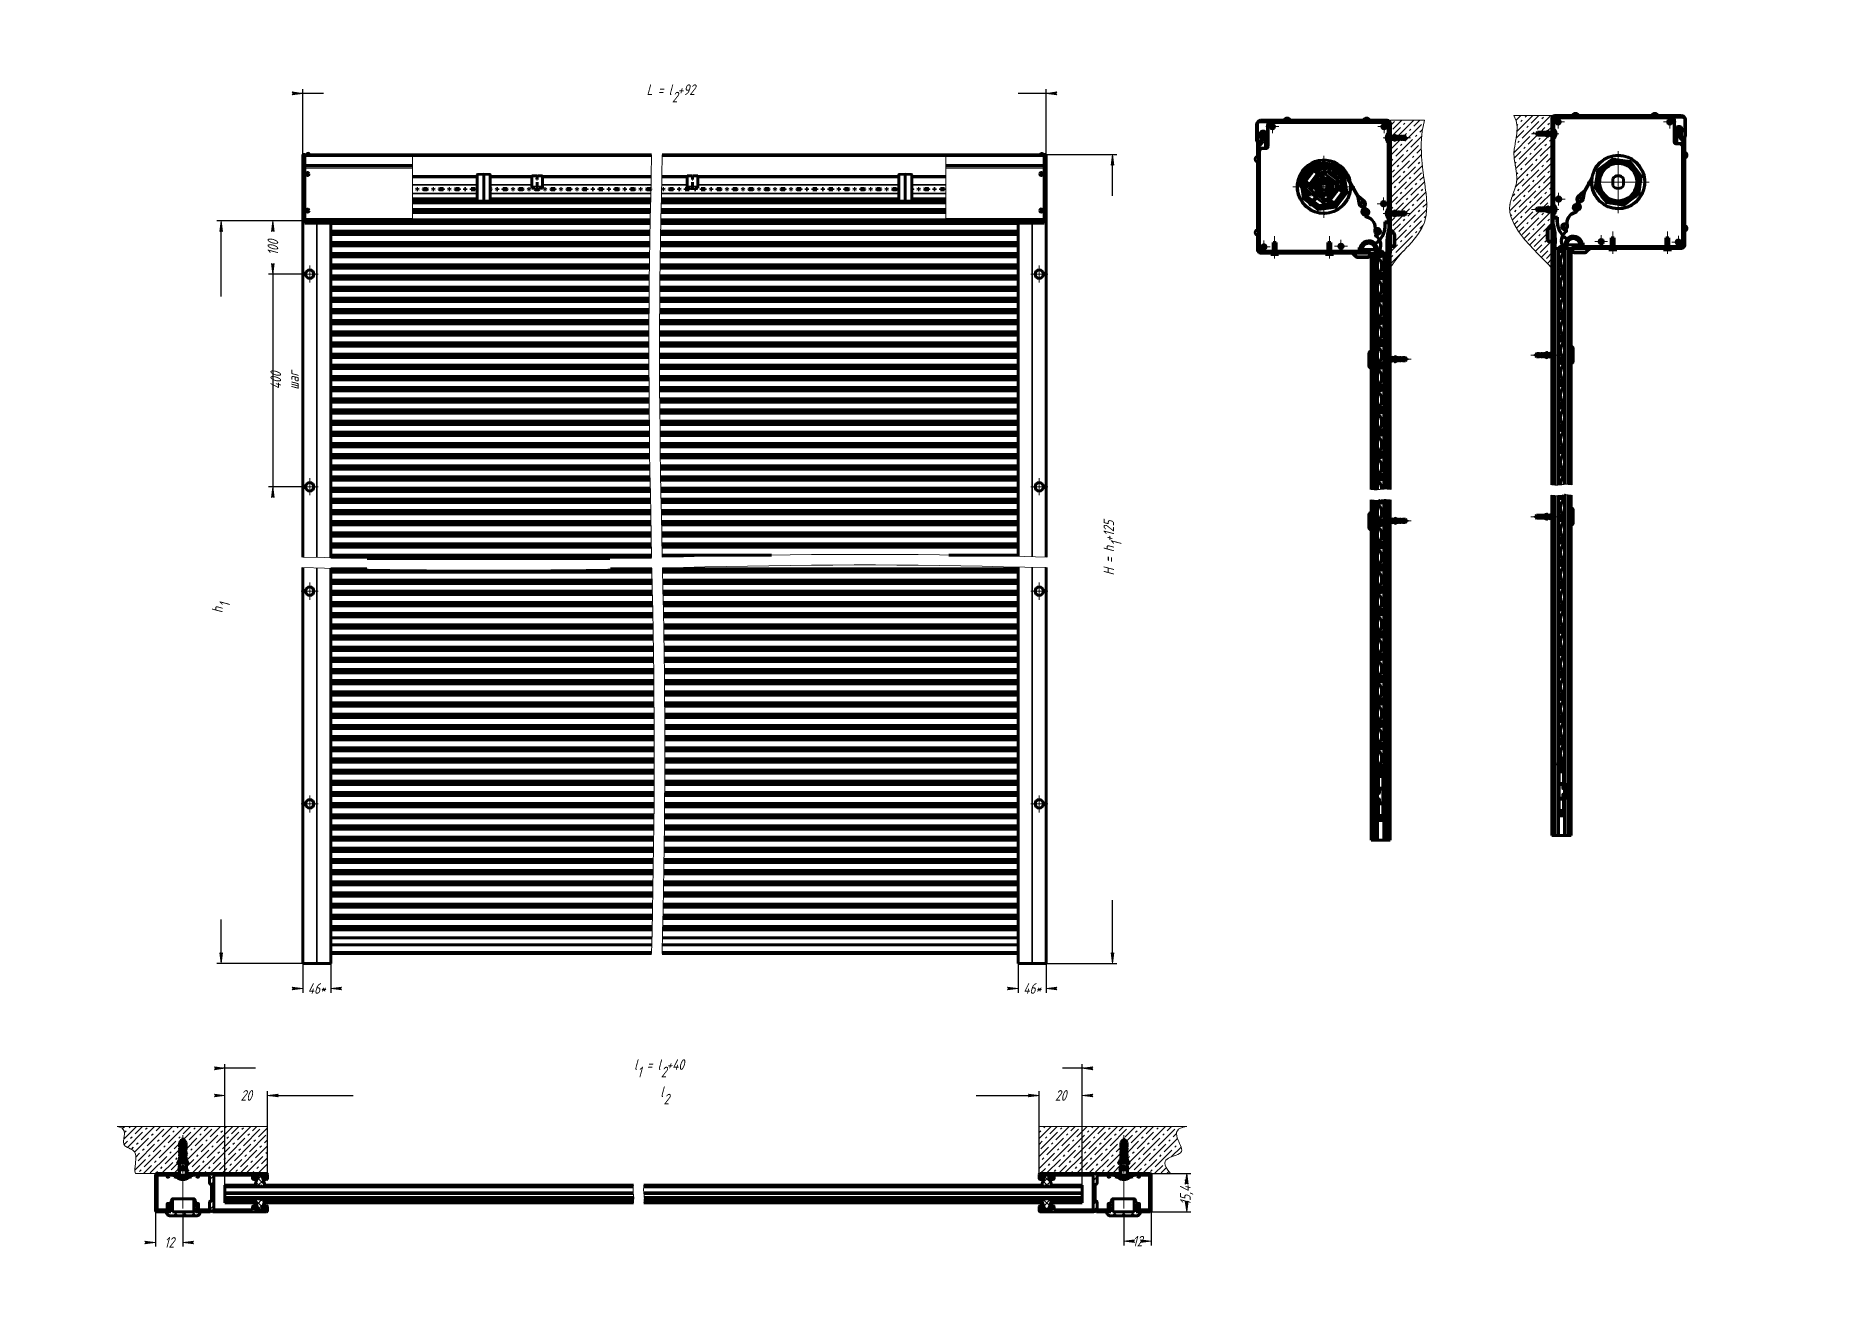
# Model space of a CAD drawing. Header units: millimetres. Extents: x 0 to 841, y 0 to 594.
import ezdxf

# ---------------------------------------------------------------- set-up
doc = ezdxf.new("R2010")
doc.units = ezdxf.units.MM
for name, pattern in [('K5LT_AXLED', [19.5, 15, -1.5, 1.5, -1.5]), ('K5LT_BASIC', [0]), ('K5LT_THIN', [0]), ('K5LT_THIN_INCLUDED_TO_HATCHING', [0])]:
    doc.linetypes.add(name, pattern=pattern)
doc.layers.add('Системный слой', color=7, linetype='Continuous')
doc.layers.add('Системный слой (1)', color=7, linetype='Continuous', true_color=0x909090)
doc.styles.add('KDIMTEXTSTYLE', font='GOST_AU.SHX', dxfattribs={"width": 0.96, "oblique": 15, "height": 5})
doc.dimstyles.new('KDIMSTYLE (0.25)', dxfattribs={"dimtxt": 5, "dimasz": 1, "dimexe": 2, "dimexo": 0, "dimgap": 1, "dimtad": 1, "dimlfac": 4, "dimtxsty": 'KDIMTEXTSTYLE', "dimsah": 1, "dimcen": 0, "dimdle": 1, "dimadec": 0, "dimazin": 0, "dimtfac": 0.667, "dimtmove": 0, "dimatfit": 3, "dimfxl": 1, "dimtvp": 1, "dimtolj": 1, "dimtzin": 0, "dimarcsym": 0})
doc.dimstyles.new('KDIMSTYLE (1.00)', dxfattribs={"dimtxt": 5, "dimasz": 1, "dimexe": 2, "dimexo": 0, "dimgap": 1, "dimtad": 1, "dimtxsty": 'KDIMTEXTSTYLE', "dimsah": 1, "dimcen": 0, "dimdle": 1, "dimadec": 0, "dimazin": 0, "dimtfac": 0.667, "dimtmove": 0, "dimatfit": 3, "dimfxl": 1, "dimtvp": 1, "dimtolj": 1, "dimtzin": 0, "dimarcsym": 0})
pattern_1 = [(45, (0, 0), (-0.3535534, 0.3535534), [])]
pattern_2 = [(45, (0, 0), (-0.3535534, 0.3535534), []), (135, (0, 0), (-0.3535534, -0.3535534), [])]
pattern_3 = [(45, (0, 0), (-2.828427, 2.828427), [11, -5]), (45, (9.1924, 9.1924), (-2.828427, 2.828427), [1, -15]), (45, (4.2426, 7.071), (-2.828427, 2.828427), [11, -5]), (45, (13.435, 16.2635), (-2.828427, 2.828427), [1, -15])]
pattern_4 = [(45, (0, 0), (-1.4142136, 1.4142136), []), (135, (0, 0), (-1.4142136, -1.4142136), [])]
pattern_5 = [(45, (0, 0), (-2.12132, 2.12132), []), (135, (0, 0), (-2.12132, -2.12132), [])]
pattern_6 = [(45, (0, 0), (-1.4142136, 1.4142136), [])]

msp = doc.modelspace()

# ---------------------------------------------------------------- blocks, each defined once
blk = doc.blocks.new('U0')
at = {"layer": 'Системный слой (1)', "color": 7, "linetype": 'K5LT_THIN', "lineweight": 18}
for start, end in [(0, 180), (180, 0)]:
    blk.add_arc((471.62, 381.95), 1.5, start, end, dxfattribs=at)
blk = doc.blocks.new('U1')
at = {"layer": 'Системный слой (1)', "color": 5, "linetype": 'K5LT_BASIC', "lineweight": 60, "true_color": 0x0000ff}
for start, end in [(0, 180), (180, 0)]:
    blk.add_arc((471.62, 381.95), 2, start, end, dxfattribs=at)
blk = doc.blocks.new('U2')
at = {"layer": 'Системный слой (1)', "color": 7, "linetype": 'K5LT_THIN', "lineweight": 18}
for start, end in [(0, 180), (180, 0)]:
    blk.add_arc((128.74, 332.89), 1.5, start, end, dxfattribs=at)
blk = doc.blocks.new('U3')
at = {"layer": 'Системный слой (1)', "color": 5, "linetype": 'K5LT_BASIC', "lineweight": 60, "true_color": 0x0000ff}
for start, end in [(0, 180), (180, 0)]:
    blk.add_arc((128.74, 332.89), 2, start, end, dxfattribs=at)
blk = doc.blocks.new('U4')
at = {"layer": 'Системный слой (1)', "color": 7, "linetype": 'K5LT_THIN', "lineweight": 18}
for start, end in [(0, 180), (180, 0)]:
    blk.add_arc((471.62, 481.95), 1.5, start, end, dxfattribs=at)
blk = doc.blocks.new('U5')
at = {"layer": 'Системный слой (1)', "color": 5, "linetype": 'K5LT_BASIC', "lineweight": 60, "true_color": 0x0000ff}
for start, end in [(0, 180), (180, 0)]:
    blk.add_arc((471.62, 481.95), 2, start, end, dxfattribs=at)
blk = doc.blocks.new('U6')
at = {"layer": 'Системный слой (1)', "color": 7, "linetype": 'K5LT_THIN', "lineweight": 18}
for start, end in [(0, 180), (180, 0)]:
    blk.add_arc((128.74, 232.89), 1.5, start, end, dxfattribs=at)
blk = doc.blocks.new('U7')
at = {"layer": 'Системный слой (1)', "color": 5, "linetype": 'K5LT_BASIC', "lineweight": 60, "true_color": 0x0000ff}
for start, end in [(0, 180), (180, 0)]:
    blk.add_arc((128.74, 232.89), 2, start, end, dxfattribs=at)
blk = doc.blocks.new('U8')
at = {"layer": 'Системный слой (1)', "color": 7, "linetype": 'K5LT_THIN', "lineweight": 18}
for start, end in [(0, 180), (180, 0)]:
    blk.add_arc((128.74, 481.95), 1.5, start, end, dxfattribs=at)
blk = doc.blocks.new('U9')
at = {"layer": 'Системный слой (1)', "color": 5, "linetype": 'K5LT_BASIC', "lineweight": 60, "true_color": 0x0000ff}
for start, end in [(0, 180), (180, 0)]:
    blk.add_arc((128.74, 481.95), 2, start, end, dxfattribs=at)
blk = doc.blocks.new('U10')
at = {"layer": 'Системный слой (1)', "color": 5, "linetype": 'K5LT_BASIC', "lineweight": 60, "true_color": 0x0000ff}
for p, q in [((290.07, 196.31), (138.64, 196.31)), ((461.72, 196.31), (295.07, 196.31))]:
    blk.add_line(p, q, dxfattribs=at)
blk = doc.blocks.new('U11')
at = {"layer": 'Системный слой (1)', "color": 5, "linetype": 'K5LT_BASIC', "lineweight": 60, "true_color": 0x0000ff}
for p, q in [((290.14, 200), (138.64, 200)), ((461.72, 200), (295.14, 200))]:
    blk.add_line(p, q, dxfattribs=at)
blk = doc.blocks.new('U12')
at = {"layer": 'Системный слой (1)', "color": 7, "linetype": 'K5LT_THIN', "lineweight": 18}
for p, q in [((290.14, 200.44), (138.64, 200.44)), ((461.72, 200.44), (295.14, 200.44))]:
    blk.add_line(p, q, dxfattribs=at)
blk = doc.blocks.new('U13')
at = {"layer": 'Системный слой (1)', "color": 5, "linetype": 'K5LT_BASIC', "lineweight": 60, "true_color": 0x0000ff}
for p, q in [((290.05, 195.27), (138.64, 195.27)), ((461.72, 195.27), (295.05, 195.27))]:
    blk.add_line(p, q, dxfattribs=at)
blk = doc.blocks.new('U14')
at = {"layer": 'Системный слой (1)', "color": 7, "linetype": 'K5LT_THIN', "lineweight": 18}
for p, q in [((290.06, 195.87), (138.64, 195.87)), ((461.72, 195.87), (295.06, 195.87))]:
    blk.add_line(p, q, dxfattribs=at)
blk = doc.blocks.new('U15')
at = {"layer": 'Системный слой (1)', "color": 7, "linetype": 'K5LT_THIN', "lineweight": 18}
for p, q in [((290.05, 195.27), (138.64, 195.27)), ((461.72, 195.27), (295.05, 195.27))]:
    blk.add_line(p, q, dxfattribs=at)
blk = doc.blocks.new('U16')
at = {"layer": 'Системный слой (1)', "color": 7, "linetype": 'K5LT_THIN', "lineweight": 18}
for p, q in [((290.05, 195.27), (138.64, 195.27)), ((461.72, 195.27), (295.05, 195.27))]:
    blk.add_line(p, q, dxfattribs=at)
blk = doc.blocks.new('U17')
at = {"layer": 'Системный слой (1)', "color": 7, "linetype": 'K5LT_THIN', "lineweight": 18}
for p, q in [((290.14, 200.31), (138.64, 200.31)), ((461.72, 200.31), (295.14, 200.31))]:
    blk.add_line(p, q, dxfattribs=at)
blk = doc.blocks.new('U18')
at = {"layer": 'Системный слой (1)', "color": 5, "linetype": 'K5LT_BASIC', "lineweight": 60, "true_color": 0x0000ff}
for p, q in [((290.64, 248.81), (138.64, 248.81)), ((461.72, 248.81), (295.64, 248.81))]:
    blk.add_line(p, q, dxfattribs=at)
blk = doc.blocks.new('U19')
at = {"layer": 'Системный слой (1)', "color": 5, "linetype": 'K5LT_BASIC', "lineweight": 60, "true_color": 0x0000ff}
for p, q in [((290.65, 252.5), (138.64, 252.5)), ((461.72, 252.5), (295.65, 252.5))]:
    blk.add_line(p, q, dxfattribs=at)
blk = doc.blocks.new('U20')
at = {"layer": 'Системный слой (1)', "color": 7, "linetype": 'K5LT_THIN', "lineweight": 18}
for p, q in [((290.65, 252.94), (138.64, 252.94)), ((461.72, 252.94), (295.65, 252.94))]:
    blk.add_line(p, q, dxfattribs=at)
blk = doc.blocks.new('U21')
at = {"layer": 'Системный слой (1)', "color": 5, "linetype": 'K5LT_BASIC', "lineweight": 60, "true_color": 0x0000ff}
for p, q in [((290.64, 247.77), (138.64, 247.77)), ((461.72, 247.77), (295.64, 247.77))]:
    blk.add_line(p, q, dxfattribs=at)
blk = doc.blocks.new('U22')
at = {"layer": 'Системный слой (1)', "color": 7, "linetype": 'K5LT_THIN', "lineweight": 18}
for p, q in [((290.64, 248.37), (138.64, 248.37)), ((461.72, 248.37), (295.64, 248.37))]:
    blk.add_line(p, q, dxfattribs=at)
blk = doc.blocks.new('U23')
at = {"layer": 'Системный слой (1)', "color": 7, "linetype": 'K5LT_THIN', "lineweight": 18}
for p, q in [((290.64, 247.77), (138.64, 247.77)), ((461.72, 247.77), (295.64, 247.77))]:
    blk.add_line(p, q, dxfattribs=at)
blk = doc.blocks.new('U24')
at = {"layer": 'Системный слой (1)', "color": 7, "linetype": 'K5LT_THIN', "lineweight": 18}
for p, q in [((290.64, 247.77), (138.64, 247.77)), ((461.72, 247.77), (295.64, 247.77))]:
    blk.add_line(p, q, dxfattribs=at)
blk = doc.blocks.new('U25')
at = {"layer": 'Системный слой (1)', "color": 7, "linetype": 'K5LT_THIN', "lineweight": 18}
for p, q in [((290.65, 252.81), (138.64, 252.81)), ((461.72, 252.81), (295.65, 252.81))]:
    blk.add_line(p, q, dxfattribs=at)
blk = doc.blocks.new('U26')
at = {"layer": 'Системный слой (1)', "color": 5, "linetype": 'K5LT_BASIC', "lineweight": 60, "true_color": 0x0000ff}
for p, q in [((290.65, 254.06), (138.64, 254.06)), ((461.72, 254.06), (295.65, 254.06))]:
    blk.add_line(p, q, dxfattribs=at)
blk = doc.blocks.new('U27')
at = {"layer": 'Системный слой (1)', "color": 5, "linetype": 'K5LT_BASIC', "lineweight": 60, "true_color": 0x0000ff}
for p, q in [((290.65, 257.75), (138.64, 257.75)), ((461.72, 257.75), (295.65, 257.75))]:
    blk.add_line(p, q, dxfattribs=at)
blk = doc.blocks.new('U28')
at = {"layer": 'Системный слой (1)', "color": 7, "linetype": 'K5LT_THIN', "lineweight": 18}
for p, q in [((290.65, 258.19), (138.64, 258.19)), ((461.72, 258.19), (295.65, 258.19))]:
    blk.add_line(p, q, dxfattribs=at)
blk = doc.blocks.new('U29')
at = {"layer": 'Системный слой (1)', "color": 5, "linetype": 'K5LT_BASIC', "lineweight": 60, "true_color": 0x0000ff}
for p, q in [((290.65, 253.02), (138.64, 253.02)), ((461.72, 253.02), (295.65, 253.02))]:
    blk.add_line(p, q, dxfattribs=at)
blk = doc.blocks.new('U30')
at = {"layer": 'Системный слой (1)', "color": 7, "linetype": 'K5LT_THIN', "lineweight": 18}
for p, q in [((290.65, 253.62), (138.64, 253.62)), ((461.72, 253.62), (295.65, 253.62))]:
    blk.add_line(p, q, dxfattribs=at)
blk = doc.blocks.new('U31')
at = {"layer": 'Системный слой (1)', "color": 7, "linetype": 'K5LT_THIN', "lineweight": 18}
for p, q in [((290.65, 253.02), (138.64, 253.02)), ((461.72, 253.02), (295.65, 253.02))]:
    blk.add_line(p, q, dxfattribs=at)
blk = doc.blocks.new('U32')
at = {"layer": 'Системный слой (1)', "color": 7, "linetype": 'K5LT_THIN', "lineweight": 18}
for p, q in [((290.65, 253.02), (138.64, 253.02)), ((461.72, 253.02), (295.65, 253.02))]:
    blk.add_line(p, q, dxfattribs=at)
blk = doc.blocks.new('U33')
at = {"layer": 'Системный слой (1)', "color": 7, "linetype": 'K5LT_THIN', "lineweight": 18}
for p, q in [((290.65, 258.06), (138.64, 258.06)), ((461.72, 258.06), (295.65, 258.06))]:
    blk.add_line(p, q, dxfattribs=at)
blk = doc.blocks.new('U34')
at = {"layer": 'Системный слой (1)', "color": 5, "linetype": 'K5LT_BASIC', "lineweight": 60, "true_color": 0x0000ff}
for p, q in [((290.25, 206.81), (138.64, 206.81)), ((461.72, 206.81), (295.25, 206.81))]:
    blk.add_line(p, q, dxfattribs=at)
blk = doc.blocks.new('U35')
at = {"layer": 'Системный слой (1)', "color": 5, "linetype": 'K5LT_BASIC', "lineweight": 60, "true_color": 0x0000ff}
for p, q in [((290.3, 210.5), (138.64, 210.5)), ((461.72, 210.5), (295.3, 210.5))]:
    blk.add_line(p, q, dxfattribs=at)
blk = doc.blocks.new('U36')
at = {"layer": 'Системный слой (1)', "color": 7, "linetype": 'K5LT_THIN', "lineweight": 18}
for p, q in [((290.31, 210.94), (138.64, 210.94)), ((461.72, 210.94), (295.31, 210.94))]:
    blk.add_line(p, q, dxfattribs=at)
blk = doc.blocks.new('U37')
at = {"layer": 'Системный слой (1)', "color": 5, "linetype": 'K5LT_BASIC', "lineweight": 60, "true_color": 0x0000ff}
for p, q in [((290.23, 205.77), (138.64, 205.77)), ((461.72, 205.77), (295.23, 205.77))]:
    blk.add_line(p, q, dxfattribs=at)
blk = doc.blocks.new('U38')
at = {"layer": 'Системный слой (1)', "color": 7, "linetype": 'K5LT_THIN', "lineweight": 18}
for p, q in [((290.24, 206.37), (138.64, 206.37)), ((461.72, 206.37), (295.24, 206.37))]:
    blk.add_line(p, q, dxfattribs=at)
blk = doc.blocks.new('U39')
at = {"layer": 'Системный слой (1)', "color": 7, "linetype": 'K5LT_THIN', "lineweight": 18}
for p, q in [((290.23, 205.77), (138.64, 205.77)), ((461.72, 205.77), (295.23, 205.77))]:
    blk.add_line(p, q, dxfattribs=at)
blk = doc.blocks.new('U40')
at = {"layer": 'Системный слой (1)', "color": 7, "linetype": 'K5LT_THIN', "lineweight": 18}
for p, q in [((290.23, 205.77), (138.64, 205.77)), ((461.72, 205.77), (295.23, 205.77))]:
    blk.add_line(p, q, dxfattribs=at)
blk = doc.blocks.new('U41')
at = {"layer": 'Системный слой (1)', "color": 7, "linetype": 'K5LT_THIN', "lineweight": 18}
for p, q in [((290.31, 210.81), (138.64, 210.81)), ((461.72, 210.81), (295.31, 210.81))]:
    blk.add_line(p, q, dxfattribs=at)
blk = doc.blocks.new('U42')
at = {"layer": 'Системный слой (1)', "color": 5, "linetype": 'K5LT_BASIC', "lineweight": 60, "true_color": 0x0000ff}
for p, q in [((290.64, 264.56), (138.64, 264.56)), ((461.72, 264.56), (295.64, 264.56))]:
    blk.add_line(p, q, dxfattribs=at)
blk = doc.blocks.new('U43')
at = {"layer": 'Системный слой (1)', "color": 5, "linetype": 'K5LT_BASIC', "lineweight": 60, "true_color": 0x0000ff}
for p, q in [((290.63, 268.25), (138.64, 268.25)), ((461.72, 268.25), (295.63, 268.25))]:
    blk.add_line(p, q, dxfattribs=at)
blk = doc.blocks.new('U44')
at = {"layer": 'Системный слой (1)', "color": 7, "linetype": 'K5LT_THIN', "lineweight": 18}
for p, q in [((290.62, 268.69), (138.64, 268.69)), ((461.72, 268.69), (295.62, 268.69))]:
    blk.add_line(p, q, dxfattribs=at)
blk = doc.blocks.new('U45')
at = {"layer": 'Системный слой (1)', "color": 5, "linetype": 'K5LT_BASIC', "lineweight": 60, "true_color": 0x0000ff}
for p, q in [((290.65, 263.52), (138.64, 263.52)), ((461.72, 263.52), (295.65, 263.52))]:
    blk.add_line(p, q, dxfattribs=at)
blk = doc.blocks.new('U46')
at = {"layer": 'Системный слой (1)', "color": 7, "linetype": 'K5LT_THIN', "lineweight": 18}
for p, q in [((290.64, 264.12), (138.64, 264.12)), ((461.72, 264.12), (295.64, 264.12))]:
    blk.add_line(p, q, dxfattribs=at)
blk = doc.blocks.new('U47')
at = {"layer": 'Системный слой (1)', "color": 7, "linetype": 'K5LT_THIN', "lineweight": 18}
for p, q in [((290.65, 263.52), (138.64, 263.52)), ((461.72, 263.52), (295.65, 263.52))]:
    blk.add_line(p, q, dxfattribs=at)
blk = doc.blocks.new('U48')
at = {"layer": 'Системный слой (1)', "color": 7, "linetype": 'K5LT_THIN', "lineweight": 18}
for p, q in [((290.65, 263.52), (138.64, 263.52)), ((461.72, 263.52), (295.65, 263.52))]:
    blk.add_line(p, q, dxfattribs=at)
blk = doc.blocks.new('U49')
at = {"layer": 'Системный слой (1)', "color": 7, "linetype": 'K5LT_THIN', "lineweight": 18}
for p, q in [((290.63, 268.56), (138.64, 268.56)), ((461.72, 268.56), (295.63, 268.56))]:
    blk.add_line(p, q, dxfattribs=at)
blk = doc.blocks.new('U50')
at = {"layer": 'Системный слой (1)', "color": 5, "linetype": 'K5LT_BASIC', "lineweight": 60, "true_color": 0x0000ff}
for p, q in [((290.59, 275.06), (138.64, 275.06)), ((461.72, 275.06), (295.59, 275.06))]:
    blk.add_line(p, q, dxfattribs=at)
blk = doc.blocks.new('U51')
at = {"layer": 'Системный слой (1)', "color": 5, "linetype": 'K5LT_BASIC', "lineweight": 60, "true_color": 0x0000ff}
for p, q in [((290.56, 278.75), (138.64, 278.75)), ((461.72, 278.75), (295.56, 278.75))]:
    blk.add_line(p, q, dxfattribs=at)
blk = doc.blocks.new('U52')
at = {"layer": 'Системный слой (1)', "color": 7, "linetype": 'K5LT_THIN', "lineweight": 18}
for p, q in [((290.56, 279.19), (138.64, 279.19)), ((461.72, 279.19), (295.56, 279.19))]:
    blk.add_line(p, q, dxfattribs=at)
blk = doc.blocks.new('U53')
at = {"layer": 'Системный слой (1)', "color": 5, "linetype": 'K5LT_BASIC', "lineweight": 60, "true_color": 0x0000ff}
for p, q in [((290.6, 274.02), (138.64, 274.02)), ((461.72, 274.02), (295.6, 274.02))]:
    blk.add_line(p, q, dxfattribs=at)
blk = doc.blocks.new('U54')
at = {"layer": 'Системный слой (1)', "color": 7, "linetype": 'K5LT_THIN', "lineweight": 18}
for p, q in [((290.6, 274.62), (138.64, 274.62)), ((461.72, 274.62), (295.6, 274.62))]:
    blk.add_line(p, q, dxfattribs=at)
blk = doc.blocks.new('U55')
at = {"layer": 'Системный слой (1)', "color": 7, "linetype": 'K5LT_THIN', "lineweight": 18}
for p, q in [((290.6, 274.02), (138.64, 274.02)), ((461.72, 274.02), (295.6, 274.02))]:
    blk.add_line(p, q, dxfattribs=at)
blk = doc.blocks.new('U56')
at = {"layer": 'Системный слой (1)', "color": 7, "linetype": 'K5LT_THIN', "lineweight": 18}
for p, q in [((290.6, 274.02), (138.64, 274.02)), ((461.72, 274.02), (295.6, 274.02))]:
    blk.add_line(p, q, dxfattribs=at)
blk = doc.blocks.new('U57')
at = {"layer": 'Системный слой (1)', "color": 7, "linetype": 'K5LT_THIN', "lineweight": 18}
for p, q in [((290.56, 279.06), (138.64, 279.06)), ((461.72, 279.06), (295.56, 279.06))]:
    blk.add_line(p, q, dxfattribs=at)
blk = doc.blocks.new('U58')
at = {"layer": 'Системный слой (1)', "color": 5, "linetype": 'K5LT_BASIC', "lineweight": 60, "true_color": 0x0000ff}
for p, q in [((289.66, 338.06), (138.64, 338.06)), ((461.72, 338.06), (294.66, 338.06))]:
    blk.add_line(p, q, dxfattribs=at)
blk = doc.blocks.new('U59')
at = {"layer": 'Системный слой (1)', "color": 5, "linetype": 'K5LT_BASIC', "lineweight": 60, "true_color": 0x0000ff}
for p, q in [((289.58, 341.75), (138.64, 341.75)), ((461.72, 341.75), (294.58, 341.75))]:
    blk.add_line(p, q, dxfattribs=at)
blk = doc.blocks.new('U60')
at = {"layer": 'Системный слой (1)', "color": 7, "linetype": 'K5LT_THIN', "lineweight": 18}
for p, q in [((289.57, 342.19), (138.64, 342.19)), ((461.72, 342.19), (294.57, 342.19))]:
    blk.add_line(p, q, dxfattribs=at)
blk = doc.blocks.new('U61')
at = {"layer": 'Системный слой (1)', "color": 5, "linetype": 'K5LT_BASIC', "lineweight": 60, "true_color": 0x0000ff}
for p, q in [((289.68, 337.02), (138.64, 337.02)), ((461.72, 337.02), (294.68, 337.02))]:
    blk.add_line(p, q, dxfattribs=at)
blk = doc.blocks.new('U62')
at = {"layer": 'Системный слой (1)', "color": 7, "linetype": 'K5LT_THIN', "lineweight": 18}
for p, q in [((289.67, 337.62), (138.64, 337.62)), ((461.72, 337.62), (294.67, 337.62))]:
    blk.add_line(p, q, dxfattribs=at)
blk = doc.blocks.new('U63')
at = {"layer": 'Системный слой (1)', "color": 7, "linetype": 'K5LT_THIN', "lineweight": 18}
for p, q in [((289.68, 337.02), (138.64, 337.02)), ((461.72, 337.02), (294.68, 337.02))]:
    blk.add_line(p, q, dxfattribs=at)
blk = doc.blocks.new('U64')
at = {"layer": 'Системный слой (1)', "color": 7, "linetype": 'K5LT_THIN', "lineweight": 18}
for p, q in [((289.68, 337.02), (138.64, 337.02)), ((461.72, 337.02), (294.68, 337.02))]:
    blk.add_line(p, q, dxfattribs=at)
blk = doc.blocks.new('U65')
at = {"layer": 'Системный слой (1)', "color": 7, "linetype": 'K5LT_THIN', "lineweight": 18}
for p, q in [((289.58, 342.06), (138.64, 342.06)), ((461.72, 342.06), (294.58, 342.06))]:
    blk.add_line(p, q, dxfattribs=at)
blk = doc.blocks.new('U66')
at = {"layer": 'Системный слой (1)', "color": 5, "linetype": 'K5LT_BASIC', "lineweight": 60, "true_color": 0x0000ff}
for p, q in [((290.59, 238.31), (138.64, 238.31)), ((461.72, 238.31), (295.59, 238.31))]:
    blk.add_line(p, q, dxfattribs=at)
blk = doc.blocks.new('U67')
at = {"layer": 'Системный слой (1)', "color": 5, "linetype": 'K5LT_BASIC', "lineweight": 60, "true_color": 0x0000ff}
for p, q in [((290.62, 242), (138.64, 242)), ((461.72, 242), (295.62, 242))]:
    blk.add_line(p, q, dxfattribs=at)
blk = doc.blocks.new('U68')
at = {"layer": 'Системный слой (1)', "color": 7, "linetype": 'K5LT_THIN', "lineweight": 18}
for p, q in [((290.62, 242.44), (138.64, 242.44)), ((461.72, 242.44), (295.62, 242.44))]:
    blk.add_line(p, q, dxfattribs=at)
blk = doc.blocks.new('U69')
at = {"layer": 'Системный слой (1)', "color": 5, "linetype": 'K5LT_BASIC', "lineweight": 60, "true_color": 0x0000ff}
for p, q in [((290.59, 237.27), (138.64, 237.27)), ((461.72, 237.27), (295.59, 237.27))]:
    blk.add_line(p, q, dxfattribs=at)
blk = doc.blocks.new('U70')
at = {"layer": 'Системный слой (1)', "color": 7, "linetype": 'K5LT_THIN', "lineweight": 18}
for p, q in [((290.59, 237.87), (138.64, 237.87)), ((461.72, 237.87), (295.59, 237.87))]:
    blk.add_line(p, q, dxfattribs=at)
blk = doc.blocks.new('U71')
at = {"layer": 'Системный слой (1)', "color": 7, "linetype": 'K5LT_THIN', "lineweight": 18}
for p, q in [((290.59, 237.27), (138.64, 237.27)), ((461.72, 237.27), (295.59, 237.27))]:
    blk.add_line(p, q, dxfattribs=at)
blk = doc.blocks.new('U72')
at = {"layer": 'Системный слой (1)', "color": 7, "linetype": 'K5LT_THIN', "lineweight": 18}
for p, q in [((290.59, 237.27), (138.64, 237.27)), ((461.72, 237.27), (295.59, 237.27))]:
    blk.add_line(p, q, dxfattribs=at)
blk = doc.blocks.new('U73')
at = {"layer": 'Системный слой (1)', "color": 7, "linetype": 'K5LT_THIN', "lineweight": 18}
for p, q in [((290.62, 242.31), (138.64, 242.31)), ((461.72, 242.31), (295.62, 242.31))]:
    blk.add_line(p, q, dxfattribs=at)
blk = doc.blocks.new('U74')
at = {"layer": 'Системный слой (1)', "color": 5, "linetype": 'K5LT_BASIC', "lineweight": 60, "true_color": 0x0000ff}
for p, q in [((290.39, 217.31), (138.64, 217.31)), ((461.72, 217.31), (295.39, 217.31))]:
    blk.add_line(p, q, dxfattribs=at)
blk = doc.blocks.new('U75')
at = {"layer": 'Системный слой (1)', "color": 5, "linetype": 'K5LT_BASIC', "lineweight": 60, "true_color": 0x0000ff}
for p, q in [((290.44, 221), (138.64, 221)), ((461.72, 221), (295.44, 221))]:
    blk.add_line(p, q, dxfattribs=at)
blk = doc.blocks.new('U76')
at = {"layer": 'Системный слой (1)', "color": 7, "linetype": 'K5LT_THIN', "lineweight": 18}
for p, q in [((290.45, 221.44), (138.64, 221.44)), ((461.72, 221.44), (295.45, 221.44))]:
    blk.add_line(p, q, dxfattribs=at)
blk = doc.blocks.new('U77')
at = {"layer": 'Системный слой (1)', "color": 5, "linetype": 'K5LT_BASIC', "lineweight": 60, "true_color": 0x0000ff}
for p, q in [((290.38, 216.27), (138.64, 216.27)), ((461.72, 216.27), (295.38, 216.27))]:
    blk.add_line(p, q, dxfattribs=at)
blk = doc.blocks.new('U78')
at = {"layer": 'Системный слой (1)', "color": 7, "linetype": 'K5LT_THIN', "lineweight": 18}
for p, q in [((290.39, 216.87), (138.64, 216.87)), ((461.72, 216.87), (295.39, 216.87))]:
    blk.add_line(p, q, dxfattribs=at)
blk = doc.blocks.new('U79')
at = {"layer": 'Системный слой (1)', "color": 7, "linetype": 'K5LT_THIN', "lineweight": 18}
for p, q in [((290.38, 216.27), (138.64, 216.27)), ((461.72, 216.27), (295.38, 216.27))]:
    blk.add_line(p, q, dxfattribs=at)
blk = doc.blocks.new('U80')
at = {"layer": 'Системный слой (1)', "color": 7, "linetype": 'K5LT_THIN', "lineweight": 18}
for p, q in [((290.38, 216.27), (138.64, 216.27)), ((461.72, 216.27), (295.38, 216.27))]:
    blk.add_line(p, q, dxfattribs=at)
blk = doc.blocks.new('U81')
at = {"layer": 'Системный слой (1)', "color": 7, "linetype": 'K5LT_THIN', "lineweight": 18}
for p, q in [((290.44, 221.31), (138.64, 221.31)), ((461.72, 221.31), (295.44, 221.31))]:
    blk.add_line(p, q, dxfattribs=at)
blk = doc.blocks.new('U82')
at = {"layer": 'Системный слой (1)', "color": 5, "linetype": 'K5LT_BASIC', "lineweight": 60, "true_color": 0x0000ff}
for p, q in [((177.04, 532.99), (126.44, 532.99)), ((473.92, 532.99), (427.74, 532.99))]:
    blk.add_line(p, q, dxfattribs=at)
blk = doc.blocks.new('U83')
at = {"layer": 'Системный слой (1)', "color": 5, "linetype": 'K5LT_BASIC', "lineweight": 60, "true_color": 0x0000ff}
for p, q in [((177.04, 537.99), (126.44, 537.99)), ((473.92, 537.99), (427.74, 537.99))]:
    blk.add_line(p, q, dxfattribs=at)
blk = doc.blocks.new('U84')
at = {"layer": 'Системный слой (1)', "color": 7, "linetype": 'K5LT_THIN', "lineweight": 18}
for p, q in [((177.04, 533.55), (126.44, 533.55)), ((473.92, 533.55), (427.74, 533.55))]:
    blk.add_line(p, q, dxfattribs=at)
blk = doc.blocks.new('U85')
at = {"layer": 'Системный слой (1)', "color": 7, "linetype": 'K5LT_THIN', "lineweight": 18}
for p, q in [((177.04, 537.24), (126.44, 537.24)), ((473.92, 537.24), (427.74, 537.24))]:
    blk.add_line(p, q, dxfattribs=at)
blk = doc.blocks.new('U86')
at = {"layer": 'Системный слой (1)', "color": 5, "linetype": 'K5LT_BASIC', "lineweight": 60, "true_color": 0x0000ff}
for p, q in [((290.56, 233.06), (138.64, 233.06)), ((461.72, 233.06), (295.56, 233.06))]:
    blk.add_line(p, q, dxfattribs=at)
blk = doc.blocks.new('U87')
at = {"layer": 'Системный слой (1)', "color": 5, "linetype": 'K5LT_BASIC', "lineweight": 60, "true_color": 0x0000ff}
for p, q in [((290.58, 236.75), (138.64, 236.75)), ((461.72, 236.75), (295.58, 236.75))]:
    blk.add_line(p, q, dxfattribs=at)
blk = doc.blocks.new('U88')
at = {"layer": 'Системный слой (1)', "color": 7, "linetype": 'K5LT_THIN', "lineweight": 18}
for p, q in [((290.59, 237.19), (138.64, 237.19)), ((461.72, 237.19), (295.59, 237.19))]:
    blk.add_line(p, q, dxfattribs=at)
blk = doc.blocks.new('U89')
at = {"layer": 'Системный слой (1)', "color": 5, "linetype": 'K5LT_BASIC', "lineweight": 60, "true_color": 0x0000ff}
for p, q in [((290.55, 232.02), (138.64, 232.02)), ((461.72, 232.02), (295.55, 232.02))]:
    blk.add_line(p, q, dxfattribs=at)
blk = doc.blocks.new('U90')
at = {"layer": 'Системный слой (1)', "color": 7, "linetype": 'K5LT_THIN', "lineweight": 18}
for p, q in [((290.56, 232.62), (138.64, 232.62)), ((461.72, 232.62), (295.56, 232.62))]:
    blk.add_line(p, q, dxfattribs=at)
blk = doc.blocks.new('U91')
at = {"layer": 'Системный слой (1)', "color": 7, "linetype": 'K5LT_THIN', "lineweight": 18}
for p, q in [((290.55, 232.02), (138.64, 232.02)), ((461.72, 232.02), (295.55, 232.02))]:
    blk.add_line(p, q, dxfattribs=at)
blk = doc.blocks.new('U92')
at = {"layer": 'Системный слой (1)', "color": 7, "linetype": 'K5LT_THIN', "lineweight": 18}
for p, q in [((290.55, 232.02), (138.64, 232.02)), ((461.72, 232.02), (295.55, 232.02))]:
    blk.add_line(p, q, dxfattribs=at)
blk = doc.blocks.new('U93')
at = {"layer": 'Системный слой (1)', "color": 7, "linetype": 'K5LT_THIN', "lineweight": 18}
for p, q in [((290.59, 237.06), (138.64, 237.06)), ((461.72, 237.06), (295.59, 237.06))]:
    blk.add_line(p, q, dxfattribs=at)
blk = doc.blocks.new('U94')
at = {"layer": 'Системный слой (1)', "color": 5, "linetype": 'K5LT_BASIC', "lineweight": 60, "true_color": 0x0000ff}
for p, q in [((288.69, 386.61), (138.64, 386.61)), ((461.72, 386.61), (293.69, 386.61))]:
    blk.add_line(p, q, dxfattribs=at)
blk = doc.blocks.new('U95')
at = {"layer": 'Системный слой (1)', "color": 5, "linetype": 'K5LT_BASIC', "lineweight": 60, "true_color": 0x0000ff}
for p, q in [((288.63, 390.3), (138.64, 390.3)), ((461.72, 390.3), (293.63, 390.3))]:
    blk.add_line(p, q, dxfattribs=at)
blk = doc.blocks.new('U96')
at = {"layer": 'Системный слой (1)', "color": 7, "linetype": 'K5LT_THIN', "lineweight": 18}
for p, q in [((288.62, 390.75), (138.64, 390.75)), ((461.72, 390.75), (293.62, 390.75))]:
    blk.add_line(p, q, dxfattribs=at)
blk = doc.blocks.new('U97')
at = {"layer": 'Системный слой (1)', "color": 5, "linetype": 'K5LT_BASIC', "lineweight": 60, "true_color": 0x0000ff}
for p, q in [((288.71, 385.57), (138.64, 385.57)), ((461.72, 385.57), (293.71, 385.57))]:
    blk.add_line(p, q, dxfattribs=at)
blk = doc.blocks.new('U98')
at = {"layer": 'Системный слой (1)', "color": 7, "linetype": 'K5LT_THIN', "lineweight": 18}
for p, q in [((288.7, 386.18), (138.64, 386.18)), ((461.72, 386.18), (293.7, 386.18))]:
    blk.add_line(p, q, dxfattribs=at)
blk = doc.blocks.new('U99')
at = {"layer": 'Системный слой (1)', "color": 7, "linetype": 'K5LT_THIN', "lineweight": 18}
for p, q in [((288.71, 385.57), (138.64, 385.57)), ((461.72, 385.57), (293.71, 385.57))]:
    blk.add_line(p, q, dxfattribs=at)
blk = doc.blocks.new('U100')
at = {"layer": 'Системный слой (1)', "color": 7, "linetype": 'K5LT_THIN', "lineweight": 18}
for p, q in [((288.71, 385.57), (138.64, 385.57)), ((461.72, 385.57), (293.71, 385.57))]:
    blk.add_line(p, q, dxfattribs=at)
blk = doc.blocks.new('U101')
at = {"layer": 'Системный слой (1)', "color": 7, "linetype": 'K5LT_THIN', "lineweight": 18}
for p, q in [((288.63, 390.62), (138.64, 390.62)), ((461.72, 390.62), (293.63, 390.62))]:
    blk.add_line(p, q, dxfattribs=at)
blk = doc.blocks.new('U102')
at = {"layer": 'Системный слой (1)', "color": 5, "linetype": 'K5LT_BASIC', "lineweight": 60, "true_color": 0x0000ff}
for p, q in [((288.2, 460.11), (138.64, 460.11)), ((461.72, 460.11), (293.2, 460.11))]:
    blk.add_line(p, q, dxfattribs=at)
blk = doc.blocks.new('U103')
at = {"layer": 'Системный слой (1)', "color": 5, "linetype": 'K5LT_BASIC', "lineweight": 60, "true_color": 0x0000ff}
for p, q in [((288.23, 463.8), (138.64, 463.8)), ((461.72, 463.8), (293.23, 463.8))]:
    blk.add_line(p, q, dxfattribs=at)
blk = doc.blocks.new('U104')
at = {"layer": 'Системный слой (1)', "color": 7, "linetype": 'K5LT_THIN', "lineweight": 18}
for p, q in [((288.23, 464.25), (138.64, 464.25)), ((461.72, 464.25), (293.23, 464.25))]:
    blk.add_line(p, q, dxfattribs=at)
blk = doc.blocks.new('U105')
at = {"layer": 'Системный слой (1)', "color": 5, "linetype": 'K5LT_BASIC', "lineweight": 60, "true_color": 0x0000ff}
for p, q in [((288.2, 459.07), (138.64, 459.07)), ((461.72, 459.07), (293.2, 459.07))]:
    blk.add_line(p, q, dxfattribs=at)
blk = doc.blocks.new('U106')
at = {"layer": 'Системный слой (1)', "color": 7, "linetype": 'K5LT_THIN', "lineweight": 18}
for p, q in [((288.2, 459.68), (138.64, 459.68)), ((461.72, 459.68), (293.2, 459.68))]:
    blk.add_line(p, q, dxfattribs=at)
blk = doc.blocks.new('U107')
at = {"layer": 'Системный слой (1)', "color": 7, "linetype": 'K5LT_THIN', "lineweight": 18}
for p, q in [((288.2, 459.07), (138.64, 459.07)), ((461.72, 459.07), (293.2, 459.07))]:
    blk.add_line(p, q, dxfattribs=at)
blk = doc.blocks.new('U108')
at = {"layer": 'Системный слой (1)', "color": 7, "linetype": 'K5LT_THIN', "lineweight": 18}
for p, q in [((288.2, 459.07), (138.64, 459.07)), ((461.72, 459.07), (293.2, 459.07))]:
    blk.add_line(p, q, dxfattribs=at)
blk = doc.blocks.new('U109')
at = {"layer": 'Системный слой (1)', "color": 7, "linetype": 'K5LT_THIN', "lineweight": 18}
for p, q in [((288.23, 464.12), (138.64, 464.12)), ((461.72, 464.12), (293.23, 464.12))]:
    blk.add_line(p, q, dxfattribs=at)
blk = doc.blocks.new('U110')
at = {"layer": 'Системный слой (1)', "color": 5, "linetype": 'K5LT_BASIC', "lineweight": 60, "true_color": 0x0000ff}
for p, q in [((288.16, 449.61), (138.64, 449.61)), ((461.72, 449.61), (293.16, 449.61))]:
    blk.add_line(p, q, dxfattribs=at)
blk = doc.blocks.new('U111')
at = {"layer": 'Системный слой (1)', "color": 5, "linetype": 'K5LT_BASIC', "lineweight": 60, "true_color": 0x0000ff}
for p, q in [((288.17, 453.3), (138.64, 453.3)), ((461.72, 453.3), (293.17, 453.3))]:
    blk.add_line(p, q, dxfattribs=at)
blk = doc.blocks.new('U112')
at = {"layer": 'Системный слой (1)', "color": 7, "linetype": 'K5LT_THIN', "lineweight": 18}
for p, q in [((288.18, 453.75), (138.64, 453.75)), ((461.72, 453.75), (293.18, 453.75))]:
    blk.add_line(p, q, dxfattribs=at)
blk = doc.blocks.new('U113')
at = {"layer": 'Системный слой (1)', "color": 5, "linetype": 'K5LT_BASIC', "lineweight": 60, "true_color": 0x0000ff}
for p, q in [((288.16, 448.57), (138.64, 448.57)), ((461.72, 448.57), (293.16, 448.57))]:
    blk.add_line(p, q, dxfattribs=at)
blk = doc.blocks.new('U114')
at = {"layer": 'Системный слой (1)', "color": 7, "linetype": 'K5LT_THIN', "lineweight": 18}
for p, q in [((288.16, 449.18), (138.64, 449.18)), ((461.72, 449.18), (293.16, 449.18))]:
    blk.add_line(p, q, dxfattribs=at)
blk = doc.blocks.new('U115')
at = {"layer": 'Системный слой (1)', "color": 7, "linetype": 'K5LT_THIN', "lineweight": 18}
for p, q in [((288.16, 448.57), (138.64, 448.57)), ((461.72, 448.57), (293.16, 448.57))]:
    blk.add_line(p, q, dxfattribs=at)
blk = doc.blocks.new('U116')
at = {"layer": 'Системный слой (1)', "color": 7, "linetype": 'K5LT_THIN', "lineweight": 18}
for p, q in [((288.16, 448.57), (138.64, 448.57)), ((461.72, 448.57), (293.16, 448.57))]:
    blk.add_line(p, q, dxfattribs=at)
blk = doc.blocks.new('U117')
at = {"layer": 'Системный слой (1)', "color": 7, "linetype": 'K5LT_THIN', "lineweight": 18}
for p, q in [((288.18, 453.62), (138.64, 453.62)), ((461.72, 453.62), (293.18, 453.62))]:
    blk.add_line(p, q, dxfattribs=at)
blk = doc.blocks.new('U118')
at = {"layer": 'Системный слой (1)', "color": 5, "linetype": 'K5LT_BASIC', "lineweight": 60, "true_color": 0x0000ff}
for p, q in [((138.64, 505.91), (138.64, 348.66)), ((138.64, 343.66), (138.64, 157.89))]:
    blk.add_line(p, q, dxfattribs=at)
blk = doc.blocks.new('U119')
at = {"layer": 'Системный слой (1)', "color": 7, "linetype": 'K5LT_THIN', "lineweight": 18}
for p, q in [((132.15, 505.91), (132.15, 348.8)), ((132.15, 343.8), (132.15, 157.89))]:
    blk.add_line(p, q, dxfattribs=at)
blk = doc.blocks.new('U120')
at = {"layer": 'Системный слой (1)', "color": 7, "linetype": 'K5LT_THIN', "lineweight": 18}
for p, q in [((131.9, 505.91), (131.9, 348.81)), ((131.9, 343.81), (131.9, 157.89))]:
    blk.add_line(p, q, dxfattribs=at)
blk = doc.blocks.new('U121')
at = {"layer": 'Системный слой (1)', "color": 7, "linetype": 'K5LT_THIN', "lineweight": 18}
for p, q in [((131.97, 505.91), (131.97, 348.8)), ((131.97, 343.8), (131.97, 157.89))]:
    blk.add_line(p, q, dxfattribs=at)
blk = doc.blocks.new('U122')
at = {"layer": 'Системный слой (1)', "color": 5, "linetype": 'K5LT_BASIC', "lineweight": 60, "true_color": 0x0000ff}
for p, q in [((125.49, 506.95), (125.49, 348.95)), ((125.49, 343.95), (125.49, 157.89))]:
    blk.add_line(p, q, dxfattribs=at)
blk = doc.blocks.new('U123')
at = {"layer": 'Системный слой (1)', "color": 7, "linetype": 'K5LT_THIN', "lineweight": 18}
for p, q in [((125.61, 506.95), (125.61, 348.95)), ((125.61, 343.95), (125.61, 157.89))]:
    blk.add_line(p, q, dxfattribs=at)
blk = doc.blocks.new('U124')
at = {"layer": 'Системный слой (1)', "color": 7, "linetype": 'K5LT_THIN', "lineweight": 18}
for p, q in [((138.51, 505.91), (138.51, 348.66)), ((138.51, 343.66), (138.51, 157.89))]:
    blk.add_line(p, q, dxfattribs=at)
blk = doc.blocks.new('U125')
at = {"layer": 'Системный слой (1)', "color": 7, "linetype": 'K5LT_THIN', "lineweight": 18}
for p, q in [((132.22, 505.91), (132.22, 348.8)), ((132.22, 343.8), (132.22, 157.89))]:
    blk.add_line(p, q, dxfattribs=at)
blk = doc.blocks.new('U126')
at = {"layer": 'Системный слой (1)', "color": 5, "linetype": 'K5LT_BASIC', "lineweight": 60, "true_color": 0x0000ff}
for p, q in [((288.23, 423.36), (138.64, 423.36)), ((461.72, 423.36), (293.23, 423.36))]:
    blk.add_line(p, q, dxfattribs=at)
blk = doc.blocks.new('U127')
at = {"layer": 'Системный слой (1)', "color": 5, "linetype": 'K5LT_BASIC', "lineweight": 60, "true_color": 0x0000ff}
for p, q in [((288.21, 427.05), (138.64, 427.05)), ((461.72, 427.05), (293.21, 427.05))]:
    blk.add_line(p, q, dxfattribs=at)
blk = doc.blocks.new('U128')
at = {"layer": 'Системный слой (1)', "color": 7, "linetype": 'K5LT_THIN', "lineweight": 18}
for p, q in [((288.2, 427.5), (138.64, 427.5)), ((461.72, 427.5), (293.2, 427.5))]:
    blk.add_line(p, q, dxfattribs=at)
blk = doc.blocks.new('U129')
at = {"layer": 'Системный слой (1)', "color": 5, "linetype": 'K5LT_BASIC', "lineweight": 60, "true_color": 0x0000ff}
for p, q in [((288.24, 422.32), (138.64, 422.32)), ((461.72, 422.32), (293.24, 422.32))]:
    blk.add_line(p, q, dxfattribs=at)
blk = doc.blocks.new('U130')
at = {"layer": 'Системный слой (1)', "color": 7, "linetype": 'K5LT_THIN', "lineweight": 18}
for p, q in [((288.24, 422.93), (138.64, 422.93)), ((461.72, 422.93), (293.24, 422.93))]:
    blk.add_line(p, q, dxfattribs=at)
blk = doc.blocks.new('U131')
at = {"layer": 'Системный слой (1)', "color": 7, "linetype": 'K5LT_THIN', "lineweight": 18}
for p, q in [((288.24, 422.32), (138.64, 422.32)), ((461.72, 422.32), (293.24, 422.32))]:
    blk.add_line(p, q, dxfattribs=at)
blk = doc.blocks.new('U132')
at = {"layer": 'Системный слой (1)', "color": 7, "linetype": 'K5LT_THIN', "lineweight": 18}
for p, q in [((288.24, 422.32), (138.64, 422.32)), ((461.72, 422.32), (293.24, 422.32))]:
    blk.add_line(p, q, dxfattribs=at)
blk = doc.blocks.new('U133')
at = {"layer": 'Системный слой (1)', "color": 7, "linetype": 'K5LT_THIN', "lineweight": 18}
for p, q in [((288.21, 427.37), (138.64, 427.37)), ((461.72, 427.37), (293.21, 427.37))]:
    blk.add_line(p, q, dxfattribs=at)
blk = doc.blocks.new('U134')
at = {"layer": 'Системный слой (1)', "color": 5, "linetype": 'K5LT_BASIC', "lineweight": 60, "true_color": 0x0000ff}
for p, q in [((288.18, 454.86), (138.64, 454.86)), ((461.72, 454.86), (293.18, 454.86))]:
    blk.add_line(p, q, dxfattribs=at)
blk = doc.blocks.new('U135')
at = {"layer": 'Системный слой (1)', "color": 5, "linetype": 'K5LT_BASIC', "lineweight": 60, "true_color": 0x0000ff}
for p, q in [((288.19, 458.55), (138.64, 458.55)), ((461.72, 458.55), (293.19, 458.55))]:
    blk.add_line(p, q, dxfattribs=at)
blk = doc.blocks.new('U136')
at = {"layer": 'Системный слой (1)', "color": 7, "linetype": 'K5LT_THIN', "lineweight": 18}
for p, q in [((288.19, 459), (138.64, 459)), ((461.72, 459), (293.19, 459))]:
    blk.add_line(p, q, dxfattribs=at)
blk = doc.blocks.new('U137')
at = {"layer": 'Системный слой (1)', "color": 5, "linetype": 'K5LT_BASIC', "lineweight": 60, "true_color": 0x0000ff}
for p, q in [((288.18, 453.82), (138.64, 453.82)), ((461.72, 453.82), (293.18, 453.82))]:
    blk.add_line(p, q, dxfattribs=at)
blk = doc.blocks.new('U138')
at = {"layer": 'Системный слой (1)', "color": 7, "linetype": 'K5LT_THIN', "lineweight": 18}
for p, q in [((288.18, 454.43), (138.64, 454.43)), ((461.72, 454.43), (293.18, 454.43))]:
    blk.add_line(p, q, dxfattribs=at)
blk = doc.blocks.new('U139')
at = {"layer": 'Системный слой (1)', "color": 7, "linetype": 'K5LT_THIN', "lineweight": 18}
for p, q in [((288.18, 453.82), (138.64, 453.82)), ((461.72, 453.82), (293.18, 453.82))]:
    blk.add_line(p, q, dxfattribs=at)
blk = doc.blocks.new('U140')
at = {"layer": 'Системный слой (1)', "color": 7, "linetype": 'K5LT_THIN', "lineweight": 18}
for p, q in [((288.18, 453.82), (138.64, 453.82)), ((461.72, 453.82), (293.18, 453.82))]:
    blk.add_line(p, q, dxfattribs=at)
blk = doc.blocks.new('U141')
at = {"layer": 'Системный слой (1)', "color": 7, "linetype": 'K5LT_THIN', "lineweight": 18}
for p, q in [((288.19, 458.87), (138.64, 458.87)), ((461.72, 458.87), (293.19, 458.87))]:
    blk.add_line(p, q, dxfattribs=at)
blk = doc.blocks.new('U142')
at = {"layer": 'Системный слой (1)', "color": 5, "linetype": 'K5LT_BASIC', "lineweight": 60, "true_color": 0x0000ff}
for p, q in [((289.09, 365.61), (138.64, 365.61)), ((461.72, 365.61), (294.09, 365.61))]:
    blk.add_line(p, q, dxfattribs=at)
blk = doc.blocks.new('U143')
at = {"layer": 'Системный слой (1)', "color": 5, "linetype": 'K5LT_BASIC', "lineweight": 60, "true_color": 0x0000ff}
for p, q in [((289.01, 369.3), (138.64, 369.3)), ((461.72, 369.3), (294.01, 369.3))]:
    blk.add_line(p, q, dxfattribs=at)
blk = doc.blocks.new('U144')
at = {"layer": 'Системный слой (1)', "color": 7, "linetype": 'K5LT_THIN', "lineweight": 18}
for p, q in [((289.01, 369.75), (138.64, 369.75)), ((461.72, 369.75), (294.01, 369.75))]:
    blk.add_line(p, q, dxfattribs=at)
blk = doc.blocks.new('U145')
at = {"layer": 'Системный слой (1)', "color": 5, "linetype": 'K5LT_BASIC', "lineweight": 60, "true_color": 0x0000ff}
for p, q in [((289.11, 364.57), (138.64, 364.57)), ((461.72, 364.57), (294.11, 364.57))]:
    blk.add_line(p, q, dxfattribs=at)
blk = doc.blocks.new('U146')
at = {"layer": 'Системный слой (1)', "color": 7, "linetype": 'K5LT_THIN', "lineweight": 18}
for p, q in [((289.1, 365.18), (138.64, 365.18)), ((461.72, 365.18), (294.1, 365.18))]:
    blk.add_line(p, q, dxfattribs=at)
blk = doc.blocks.new('U147')
at = {"layer": 'Системный слой (1)', "color": 7, "linetype": 'K5LT_THIN', "lineweight": 18}
for p, q in [((289.11, 364.57), (138.64, 364.57)), ((461.72, 364.57), (294.11, 364.57))]:
    blk.add_line(p, q, dxfattribs=at)
blk = doc.blocks.new('U148')
at = {"layer": 'Системный слой (1)', "color": 7, "linetype": 'K5LT_THIN', "lineweight": 18}
for p, q in [((289.11, 364.57), (138.64, 364.57)), ((461.72, 364.57), (294.11, 364.57))]:
    blk.add_line(p, q, dxfattribs=at)
blk = doc.blocks.new('U149')
at = {"layer": 'Системный слой (1)', "color": 7, "linetype": 'K5LT_THIN', "lineweight": 18}
for p, q in [((289.01, 369.62), (138.64, 369.62)), ((461.72, 369.62), (294.01, 369.62))]:
    blk.add_line(p, q, dxfattribs=at)
blk = doc.blocks.new('U150')
at = {"layer": 'Системный слой (1)', "color": 5, "linetype": 'K5LT_BASIC', "lineweight": 60, "true_color": 0x0000ff}
for p, q in [((290.51, 227.81), (138.64, 227.81)), ((461.72, 227.81), (295.51, 227.81))]:
    blk.add_line(p, q, dxfattribs=at)
blk = doc.blocks.new('U151')
at = {"layer": 'Системный слой (1)', "color": 5, "linetype": 'K5LT_BASIC', "lineweight": 60, "true_color": 0x0000ff}
for p, q in [((290.55, 231.5), (138.64, 231.5)), ((461.72, 231.5), (295.55, 231.5))]:
    blk.add_line(p, q, dxfattribs=at)
blk = doc.blocks.new('U152')
at = {"layer": 'Системный слой (1)', "color": 7, "linetype": 'K5LT_THIN', "lineweight": 18}
for p, q in [((290.55, 231.94), (138.64, 231.94)), ((461.72, 231.94), (295.55, 231.94))]:
    blk.add_line(p, q, dxfattribs=at)
blk = doc.blocks.new('U153')
at = {"layer": 'Системный слой (1)', "color": 5, "linetype": 'K5LT_BASIC', "lineweight": 60, "true_color": 0x0000ff}
for p, q in [((290.5, 226.77), (138.64, 226.77)), ((461.72, 226.77), (295.5, 226.77))]:
    blk.add_line(p, q, dxfattribs=at)
blk = doc.blocks.new('U154')
at = {"layer": 'Системный слой (1)', "color": 7, "linetype": 'K5LT_THIN', "lineweight": 18}
for p, q in [((290.51, 227.37), (138.64, 227.37)), ((461.72, 227.37), (295.51, 227.37))]:
    blk.add_line(p, q, dxfattribs=at)
blk = doc.blocks.new('U155')
at = {"layer": 'Системный слой (1)', "color": 7, "linetype": 'K5LT_THIN', "lineweight": 18}
for p, q in [((290.5, 226.77), (138.64, 226.77)), ((461.72, 226.77), (295.5, 226.77))]:
    blk.add_line(p, q, dxfattribs=at)
blk = doc.blocks.new('U156')
at = {"layer": 'Системный слой (1)', "color": 7, "linetype": 'K5LT_THIN', "lineweight": 18}
for p, q in [((290.5, 226.77), (138.64, 226.77)), ((461.72, 226.77), (295.5, 226.77))]:
    blk.add_line(p, q, dxfattribs=at)
blk = doc.blocks.new('U157')
at = {"layer": 'Системный слой (1)', "color": 7, "linetype": 'K5LT_THIN', "lineweight": 18}
for p, q in [((290.55, 231.81), (138.64, 231.81)), ((461.72, 231.81), (295.55, 231.81))]:
    blk.add_line(p, q, dxfattribs=at)
blk = doc.blocks.new('U158')
at = {"layer": 'Системный слой (1)', "color": 5, "linetype": 'K5LT_BASIC', "lineweight": 60, "true_color": 0x0000ff}
for p, q in [((290.16, 201.56), (138.64, 201.56)), ((461.72, 201.56), (295.16, 201.56))]:
    blk.add_line(p, q, dxfattribs=at)
blk = doc.blocks.new('U159')
at = {"layer": 'Системный слой (1)', "color": 5, "linetype": 'K5LT_BASIC', "lineweight": 60, "true_color": 0x0000ff}
for p, q in [((290.22, 205.25), (138.64, 205.25)), ((461.72, 205.25), (295.22, 205.25))]:
    blk.add_line(p, q, dxfattribs=at)
blk = doc.blocks.new('U160')
at = {"layer": 'Системный слой (1)', "color": 7, "linetype": 'K5LT_THIN', "lineweight": 18}
for p, q in [((290.23, 205.69), (138.64, 205.69)), ((461.72, 205.69), (295.23, 205.69))]:
    blk.add_line(p, q, dxfattribs=at)
blk = doc.blocks.new('U161')
at = {"layer": 'Системный слой (1)', "color": 5, "linetype": 'K5LT_BASIC', "lineweight": 60, "true_color": 0x0000ff}
for p, q in [((290.15, 200.52), (138.64, 200.52)), ((461.72, 200.52), (295.15, 200.52))]:
    blk.add_line(p, q, dxfattribs=at)
blk = doc.blocks.new('U162')
at = {"layer": 'Системный слой (1)', "color": 7, "linetype": 'K5LT_THIN', "lineweight": 18}
for p, q in [((290.16, 201.12), (138.64, 201.12)), ((461.72, 201.12), (295.16, 201.12))]:
    blk.add_line(p, q, dxfattribs=at)
blk = doc.blocks.new('U163')
at = {"layer": 'Системный слой (1)', "color": 7, "linetype": 'K5LT_THIN', "lineweight": 18}
for p, q in [((290.15, 200.52), (138.64, 200.52)), ((461.72, 200.52), (295.15, 200.52))]:
    blk.add_line(p, q, dxfattribs=at)
blk = doc.blocks.new('U164')
at = {"layer": 'Системный слой (1)', "color": 7, "linetype": 'K5LT_THIN', "lineweight": 18}
for p, q in [((290.15, 200.52), (138.64, 200.52)), ((461.72, 200.52), (295.15, 200.52))]:
    blk.add_line(p, q, dxfattribs=at)
blk = doc.blocks.new('U165')
at = {"layer": 'Системный слой (1)', "color": 7, "linetype": 'K5LT_THIN', "lineweight": 18}
for p, q in [((290.23, 205.56), (138.64, 205.56)), ((461.72, 205.56), (295.23, 205.56))]:
    blk.add_line(p, q, dxfattribs=at)
blk = doc.blocks.new('U166')
at = {"layer": 'Системный слой (1)', "color": 5, "linetype": 'K5LT_BASIC', "lineweight": 60, "true_color": 0x0000ff}
for p, q in [((290.45, 290.81), (138.64, 290.81)), ((461.72, 290.81), (295.45, 290.81))]:
    blk.add_line(p, q, dxfattribs=at)
blk = doc.blocks.new('U167')
at = {"layer": 'Системный слой (1)', "color": 5, "linetype": 'K5LT_BASIC', "lineweight": 60, "true_color": 0x0000ff}
for p, q in [((290.41, 294.5), (138.64, 294.5)), ((461.72, 294.5), (295.41, 294.5))]:
    blk.add_line(p, q, dxfattribs=at)
blk = doc.blocks.new('U168')
at = {"layer": 'Системный слой (1)', "color": 7, "linetype": 'K5LT_THIN', "lineweight": 18}
for p, q in [((290.4, 294.94), (138.64, 294.94)), ((461.72, 294.94), (295.4, 294.94))]:
    blk.add_line(p, q, dxfattribs=at)
blk = doc.blocks.new('U169')
at = {"layer": 'Системный слой (1)', "color": 5, "linetype": 'K5LT_BASIC', "lineweight": 60, "true_color": 0x0000ff}
for p, q in [((290.46, 289.77), (138.64, 289.77)), ((461.72, 289.77), (295.46, 289.77))]:
    blk.add_line(p, q, dxfattribs=at)
blk = doc.blocks.new('U170')
at = {"layer": 'Системный слой (1)', "color": 7, "linetype": 'K5LT_THIN', "lineweight": 18}
for p, q in [((290.46, 290.37), (138.64, 290.37)), ((461.72, 290.37), (295.46, 290.37))]:
    blk.add_line(p, q, dxfattribs=at)
blk = doc.blocks.new('U171')
at = {"layer": 'Системный слой (1)', "color": 7, "linetype": 'K5LT_THIN', "lineweight": 18}
for p, q in [((290.46, 289.77), (138.64, 289.77)), ((461.72, 289.77), (295.46, 289.77))]:
    blk.add_line(p, q, dxfattribs=at)
blk = doc.blocks.new('U172')
at = {"layer": 'Системный слой (1)', "color": 7, "linetype": 'K5LT_THIN', "lineweight": 18}
for p, q in [((290.46, 289.77), (138.64, 289.77)), ((461.72, 289.77), (295.46, 289.77))]:
    blk.add_line(p, q, dxfattribs=at)
blk = doc.blocks.new('U173')
at = {"layer": 'Системный слой (1)', "color": 7, "linetype": 'K5LT_THIN', "lineweight": 18}
for p, q in [((290.4, 294.81), (138.64, 294.81)), ((461.72, 294.81), (295.4, 294.81))]:
    blk.add_line(p, q, dxfattribs=at)
blk = doc.blocks.new('U174')
at = {"layer": 'Системный слой (1)', "color": 5, "linetype": 'K5LT_BASIC', "lineweight": 60, "true_color": 0x0000ff}
for p, q in [((155.57, 343.31), (138.64, 343.31)), ((289.55, 343.31), (270.08, 343.31)), ((461.72, 343.31), (294.55, 343.31))]:
    blk.add_line(p, q, dxfattribs=at)
blk = doc.blocks.new('U175')
at = {"layer": 'Системный слой (1)', "color": 5, "linetype": 'K5LT_BASIC', "lineweight": 60, "true_color": 0x0000ff}
for p, q in [((289.57, 342.27), (138.64, 342.27)), ((461.72, 342.27), (294.57, 342.27))]:
    blk.add_line(p, q, dxfattribs=at)
blk = doc.blocks.new('U176')
at = {"layer": 'Системный слой (1)', "color": 7, "linetype": 'K5LT_THIN', "lineweight": 18}
for p, q in [((183.57, 342.87), (138.64, 342.87)), ((289.56, 342.87), (242.07, 342.87)), ((461.72, 342.87), (294.56, 342.87))]:
    blk.add_line(p, q, dxfattribs=at)
blk = doc.blocks.new('U177')
at = {"layer": 'Системный слой (1)', "color": 7, "linetype": 'K5LT_THIN', "lineweight": 18}
for p, q in [((289.57, 342.27), (138.64, 342.27)), ((461.72, 342.27), (294.57, 342.27))]:
    blk.add_line(p, q, dxfattribs=at)
blk = doc.blocks.new('U178')
at = {"layer": 'Системный слой (1)', "color": 7, "linetype": 'K5LT_THIN', "lineweight": 18}
for p, q in [((289.57, 342.27), (138.64, 342.27)), ((461.72, 342.27), (294.57, 342.27))]:
    blk.add_line(p, q, dxfattribs=at)
blk = doc.blocks.new('U179')
at = {"layer": 'Системный слой (1)', "color": 5, "linetype": 'K5LT_BASIC', "lineweight": 60, "true_color": 0x0000ff}
for p, q in [((288.39, 481.11), (138.64, 481.11)), ((461.72, 481.11), (293.39, 481.11))]:
    blk.add_line(p, q, dxfattribs=at)
blk = doc.blocks.new('U180')
at = {"layer": 'Системный слой (1)', "color": 5, "linetype": 'K5LT_BASIC', "lineweight": 60, "true_color": 0x0000ff}
for p, q in [((288.44, 484.8), (138.64, 484.8)), ((461.72, 484.8), (293.44, 484.8))]:
    blk.add_line(p, q, dxfattribs=at)
blk = doc.blocks.new('U181')
at = {"layer": 'Системный слой (1)', "color": 7, "linetype": 'K5LT_THIN', "lineweight": 18}
for p, q in [((288.44, 485.25), (138.64, 485.25)), ((461.72, 485.25), (293.44, 485.25))]:
    blk.add_line(p, q, dxfattribs=at)
blk = doc.blocks.new('U182')
at = {"layer": 'Системный слой (1)', "color": 5, "linetype": 'K5LT_BASIC', "lineweight": 60, "true_color": 0x0000ff}
for p, q in [((288.38, 480.07), (138.64, 480.07)), ((461.72, 480.07), (293.38, 480.07))]:
    blk.add_line(p, q, dxfattribs=at)
blk = doc.blocks.new('U183')
at = {"layer": 'Системный слой (1)', "color": 7, "linetype": 'K5LT_THIN', "lineweight": 18}
for p, q in [((288.38, 480.68), (138.64, 480.68)), ((461.72, 480.68), (293.38, 480.68))]:
    blk.add_line(p, q, dxfattribs=at)
blk = doc.blocks.new('U184')
at = {"layer": 'Системный слой (1)', "color": 7, "linetype": 'K5LT_THIN', "lineweight": 18}
for p, q in [((288.38, 480.07), (138.64, 480.07)), ((461.72, 480.07), (293.38, 480.07))]:
    blk.add_line(p, q, dxfattribs=at)
blk = doc.blocks.new('U185')
at = {"layer": 'Системный слой (1)', "color": 7, "linetype": 'K5LT_THIN', "lineweight": 18}
for p, q in [((288.38, 480.07), (138.64, 480.07)), ((461.72, 480.07), (293.38, 480.07))]:
    blk.add_line(p, q, dxfattribs=at)
blk = doc.blocks.new('U186')
at = {"layer": 'Системный слой (1)', "color": 7, "linetype": 'K5LT_THIN', "lineweight": 18}
for p, q in [((288.44, 485.12), (138.64, 485.12)), ((461.72, 485.12), (293.44, 485.12))]:
    blk.add_line(p, q, dxfattribs=at)
blk = doc.blocks.new('U187')
at = {"layer": 'Системный слой (1)', "color": 5, "linetype": 'K5LT_BASIC', "lineweight": 60, "true_color": 0x0000ff}
for p, q in [((289.88, 185.81), (138.64, 185.81)), ((461.72, 185.81), (294.88, 185.81))]:
    blk.add_line(p, q, dxfattribs=at)
blk = doc.blocks.new('U188')
at = {"layer": 'Системный слой (1)', "color": 5, "linetype": 'K5LT_BASIC', "lineweight": 60, "true_color": 0x0000ff}
for p, q in [((289.95, 189.5), (138.64, 189.5)), ((461.72, 189.5), (294.95, 189.5))]:
    blk.add_line(p, q, dxfattribs=at)
blk = doc.blocks.new('U189')
at = {"layer": 'Системный слой (1)', "color": 7, "linetype": 'K5LT_THIN', "lineweight": 18}
for p, q in [((289.96, 189.94), (138.64, 189.94)), ((461.72, 189.94), (294.96, 189.94))]:
    blk.add_line(p, q, dxfattribs=at)
blk = doc.blocks.new('U190')
at = {"layer": 'Системный слой (1)', "color": 5, "linetype": 'K5LT_BASIC', "lineweight": 60, "true_color": 0x0000ff}
for p, q in [((289.86, 184.77), (138.64, 184.77)), ((461.72, 184.77), (294.86, 184.77))]:
    blk.add_line(p, q, dxfattribs=at)
blk = doc.blocks.new('U191')
at = {"layer": 'Системный слой (1)', "color": 7, "linetype": 'K5LT_THIN', "lineweight": 18}
for p, q in [((289.87, 185.37), (138.64, 185.37)), ((461.72, 185.37), (294.87, 185.37))]:
    blk.add_line(p, q, dxfattribs=at)
blk = doc.blocks.new('U192')
at = {"layer": 'Системный слой (1)', "color": 7, "linetype": 'K5LT_THIN', "lineweight": 18}
for p, q in [((289.86, 184.77), (138.64, 184.77)), ((461.72, 184.77), (294.86, 184.77))]:
    blk.add_line(p, q, dxfattribs=at)
blk = doc.blocks.new('U193')
at = {"layer": 'Системный слой (1)', "color": 7, "linetype": 'K5LT_THIN', "lineweight": 18}
for p, q in [((289.86, 184.77), (138.64, 184.77)), ((461.72, 184.77), (294.86, 184.77))]:
    blk.add_line(p, q, dxfattribs=at)
blk = doc.blocks.new('U194')
at = {"layer": 'Системный слой (1)', "color": 7, "linetype": 'K5LT_THIN', "lineweight": 18}
for p, q in [((289.95, 189.81), (138.64, 189.81)), ((461.72, 189.81), (294.95, 189.81))]:
    blk.add_line(p, q, dxfattribs=at)
blk = doc.blocks.new('U195')
at = {"layer": 'Системный слой (1)', "color": 5, "linetype": 'K5LT_BASIC', "lineweight": 60, "true_color": 0x0000ff}
for p, q in [((289.98, 191.06), (138.64, 191.06)), ((461.72, 191.06), (294.98, 191.06))]:
    blk.add_line(p, q, dxfattribs=at)
blk = doc.blocks.new('U196')
at = {"layer": 'Системный слой (1)', "color": 5, "linetype": 'K5LT_BASIC', "lineweight": 60, "true_color": 0x0000ff}
for p, q in [((290.05, 194.75), (138.64, 194.75)), ((461.72, 194.75), (295.05, 194.75))]:
    blk.add_line(p, q, dxfattribs=at)
blk = doc.blocks.new('U197')
at = {"layer": 'Системный слой (1)', "color": 7, "linetype": 'K5LT_THIN', "lineweight": 18}
for p, q in [((290.05, 195.19), (138.64, 195.19)), ((461.72, 195.19), (295.05, 195.19))]:
    blk.add_line(p, q, dxfattribs=at)
blk = doc.blocks.new('U198')
at = {"layer": 'Системный слой (1)', "color": 5, "linetype": 'K5LT_BASIC', "lineweight": 60, "true_color": 0x0000ff}
for p, q in [((289.96, 190.02), (138.64, 190.02)), ((461.72, 190.02), (294.96, 190.02))]:
    blk.add_line(p, q, dxfattribs=at)
blk = doc.blocks.new('U199')
at = {"layer": 'Системный слой (1)', "color": 7, "linetype": 'K5LT_THIN', "lineweight": 18}
for p, q in [((289.97, 190.62), (138.64, 190.62)), ((461.72, 190.62), (294.97, 190.62))]:
    blk.add_line(p, q, dxfattribs=at)
blk = doc.blocks.new('U200')
at = {"layer": 'Системный слой (1)', "color": 7, "linetype": 'K5LT_THIN', "lineweight": 18}
for p, q in [((289.96, 190.02), (138.64, 190.02)), ((461.72, 190.02), (294.96, 190.02))]:
    blk.add_line(p, q, dxfattribs=at)
blk = doc.blocks.new('U201')
at = {"layer": 'Системный слой (1)', "color": 7, "linetype": 'K5LT_THIN', "lineweight": 18}
for p, q in [((289.96, 190.02), (138.64, 190.02)), ((461.72, 190.02), (294.96, 190.02))]:
    blk.add_line(p, q, dxfattribs=at)
blk = doc.blocks.new('U202')
at = {"layer": 'Системный слой (1)', "color": 7, "linetype": 'K5LT_THIN', "lineweight": 18}
for p, q in [((290.05, 195.06), (138.64, 195.06)), ((461.72, 195.06), (295.05, 195.06))]:
    blk.add_line(p, q, dxfattribs=at)
blk = doc.blocks.new('U203')
at = {"layer": 'Системный слой (1)', "color": 5, "linetype": 'K5LT_BASIC', "lineweight": 60, "true_color": 0x0000ff}
for p, q in [((288.18, 433.86), (138.64, 433.86)), ((461.72, 433.86), (293.18, 433.86))]:
    blk.add_line(p, q, dxfattribs=at)
blk = doc.blocks.new('U204')
at = {"layer": 'Системный слой (1)', "color": 5, "linetype": 'K5LT_BASIC', "lineweight": 60, "true_color": 0x0000ff}
for p, q in [((288.16, 437.55), (138.64, 437.55)), ((461.72, 437.55), (293.16, 437.55))]:
    blk.add_line(p, q, dxfattribs=at)
blk = doc.blocks.new('U205')
at = {"layer": 'Системный слой (1)', "color": 7, "linetype": 'K5LT_THIN', "lineweight": 18}
for p, q in [((288.16, 438), (138.64, 438)), ((461.72, 438), (293.16, 438))]:
    blk.add_line(p, q, dxfattribs=at)
blk = doc.blocks.new('U206')
at = {"layer": 'Системный слой (1)', "color": 5, "linetype": 'K5LT_BASIC', "lineweight": 60, "true_color": 0x0000ff}
for p, q in [((288.18, 432.82), (138.64, 432.82)), ((461.72, 432.82), (293.18, 432.82))]:
    blk.add_line(p, q, dxfattribs=at)
blk = doc.blocks.new('U207')
at = {"layer": 'Системный слой (1)', "color": 7, "linetype": 'K5LT_THIN', "lineweight": 18}
for p, q in [((288.18, 433.43), (138.64, 433.43)), ((461.72, 433.43), (293.18, 433.43))]:
    blk.add_line(p, q, dxfattribs=at)
blk = doc.blocks.new('U208')
at = {"layer": 'Системный слой (1)', "color": 7, "linetype": 'K5LT_THIN', "lineweight": 18}
for p, q in [((288.18, 432.82), (138.64, 432.82)), ((461.72, 432.82), (293.18, 432.82))]:
    blk.add_line(p, q, dxfattribs=at)
blk = doc.blocks.new('U209')
at = {"layer": 'Системный слой (1)', "color": 7, "linetype": 'K5LT_THIN', "lineweight": 18}
for p, q in [((288.18, 432.82), (138.64, 432.82)), ((461.72, 432.82), (293.18, 432.82))]:
    blk.add_line(p, q, dxfattribs=at)
blk = doc.blocks.new('U210')
at = {"layer": 'Системный слой (1)', "color": 7, "linetype": 'K5LT_THIN', "lineweight": 18}
for p, q in [((288.16, 437.87), (138.64, 437.87)), ((461.72, 437.87), (293.16, 437.87))]:
    blk.add_line(p, q, dxfattribs=at)
blk = doc.blocks.new('U211')
at = {"layer": 'Системный слой (1)', "color": 5, "linetype": 'K5LT_BASIC', "lineweight": 60, "true_color": 0x0000ff}
for p, q in [((290.15, 311.81), (138.64, 311.81)), ((461.72, 311.81), (295.15, 311.81))]:
    blk.add_line(p, q, dxfattribs=at)
blk = doc.blocks.new('U212')
at = {"layer": 'Системный слой (1)', "color": 5, "linetype": 'K5LT_BASIC', "lineweight": 60, "true_color": 0x0000ff}
for p, q in [((290.09, 315.5), (138.64, 315.5)), ((461.72, 315.5), (295.09, 315.5))]:
    blk.add_line(p, q, dxfattribs=at)
blk = doc.blocks.new('U213')
at = {"layer": 'Системный слой (1)', "color": 7, "linetype": 'K5LT_THIN', "lineweight": 18}
for p, q in [((290.08, 315.94), (138.64, 315.94)), ((461.72, 315.94), (295.08, 315.94))]:
    blk.add_line(p, q, dxfattribs=at)
blk = doc.blocks.new('U214')
at = {"layer": 'Системный слой (1)', "color": 5, "linetype": 'K5LT_BASIC', "lineweight": 60, "true_color": 0x0000ff}
for p, q in [((290.17, 310.77), (138.64, 310.77)), ((461.72, 310.77), (295.17, 310.77))]:
    blk.add_line(p, q, dxfattribs=at)
blk = doc.blocks.new('U215')
at = {"layer": 'Системный слой (1)', "color": 7, "linetype": 'K5LT_THIN', "lineweight": 18}
for p, q in [((290.16, 311.37), (138.64, 311.37)), ((461.72, 311.37), (295.16, 311.37))]:
    blk.add_line(p, q, dxfattribs=at)
blk = doc.blocks.new('U216')
at = {"layer": 'Системный слой (1)', "color": 7, "linetype": 'K5LT_THIN', "lineweight": 18}
for p, q in [((290.17, 310.77), (138.64, 310.77)), ((461.72, 310.77), (295.17, 310.77))]:
    blk.add_line(p, q, dxfattribs=at)
blk = doc.blocks.new('U217')
at = {"layer": 'Системный слой (1)', "color": 7, "linetype": 'K5LT_THIN', "lineweight": 18}
for p, q in [((290.17, 310.77), (138.64, 310.77)), ((461.72, 310.77), (295.17, 310.77))]:
    blk.add_line(p, q, dxfattribs=at)
blk = doc.blocks.new('U218')
at = {"layer": 'Системный слой (1)', "color": 7, "linetype": 'K5LT_THIN', "lineweight": 18}
for p, q in [((290.09, 315.81), (138.64, 315.81)), ((461.72, 315.81), (295.09, 315.81))]:
    blk.add_line(p, q, dxfattribs=at)
blk = doc.blocks.new('U219')
at = {"layer": 'Системный слой (1)', "color": 5, "linetype": 'K5LT_BASIC', "lineweight": 60, "true_color": 0x0000ff}
for p, q in [((290.55, 280.31), (138.64, 280.31)), ((461.72, 280.31), (295.55, 280.31))]:
    blk.add_line(p, q, dxfattribs=at)
blk = doc.blocks.new('U220')
at = {"layer": 'Системный слой (1)', "color": 5, "linetype": 'K5LT_BASIC', "lineweight": 60, "true_color": 0x0000ff}
for p, q in [((290.52, 284), (138.64, 284)), ((461.72, 284), (295.52, 284))]:
    blk.add_line(p, q, dxfattribs=at)
blk = doc.blocks.new('U221')
at = {"layer": 'Системный слой (1)', "color": 7, "linetype": 'K5LT_THIN', "lineweight": 18}
for p, q in [((290.52, 284.44), (138.64, 284.44)), ((461.72, 284.44), (295.52, 284.44))]:
    blk.add_line(p, q, dxfattribs=at)
blk = doc.blocks.new('U222')
at = {"layer": 'Системный слой (1)', "color": 5, "linetype": 'K5LT_BASIC', "lineweight": 60, "true_color": 0x0000ff}
for p, q in [((290.56, 279.27), (138.64, 279.27)), ((461.72, 279.27), (295.56, 279.27))]:
    blk.add_line(p, q, dxfattribs=at)
blk = doc.blocks.new('U223')
at = {"layer": 'Системный слой (1)', "color": 7, "linetype": 'K5LT_THIN', "lineweight": 18}
for p, q in [((290.56, 279.87), (138.64, 279.87)), ((461.72, 279.87), (295.56, 279.87))]:
    blk.add_line(p, q, dxfattribs=at)
blk = doc.blocks.new('U224')
at = {"layer": 'Системный слой (1)', "color": 7, "linetype": 'K5LT_THIN', "lineweight": 18}
for p, q in [((290.56, 279.27), (138.64, 279.27)), ((461.72, 279.27), (295.56, 279.27))]:
    blk.add_line(p, q, dxfattribs=at)
blk = doc.blocks.new('U225')
at = {"layer": 'Системный слой (1)', "color": 7, "linetype": 'K5LT_THIN', "lineweight": 18}
for p, q in [((290.56, 279.27), (138.64, 279.27)), ((461.72, 279.27), (295.56, 279.27))]:
    blk.add_line(p, q, dxfattribs=at)
blk = doc.blocks.new('U226')
at = {"layer": 'Системный слой (1)', "color": 7, "linetype": 'K5LT_THIN', "lineweight": 18}
for p, q in [((290.52, 284.31), (138.64, 284.31)), ((461.72, 284.31), (295.52, 284.31))]:
    blk.add_line(p, q, dxfattribs=at)
blk = doc.blocks.new('U227')
at = {"layer": 'Системный слой (1)', "color": 5, "linetype": 'K5LT_BASIC', "lineweight": 60, "true_color": 0x0000ff}
for p, q in [((290.33, 212.06), (138.64, 212.06)), ((461.72, 212.06), (295.33, 212.06))]:
    blk.add_line(p, q, dxfattribs=at)
blk = doc.blocks.new('U228')
at = {"layer": 'Системный слой (1)', "color": 5, "linetype": 'K5LT_BASIC', "lineweight": 60, "true_color": 0x0000ff}
for p, q in [((290.37, 215.75), (138.64, 215.75)), ((461.72, 215.75), (295.37, 215.75))]:
    blk.add_line(p, q, dxfattribs=at)
blk = doc.blocks.new('U229')
at = {"layer": 'Системный слой (1)', "color": 7, "linetype": 'K5LT_THIN', "lineweight": 18}
for p, q in [((290.38, 216.19), (138.64, 216.19)), ((461.72, 216.19), (295.38, 216.19))]:
    blk.add_line(p, q, dxfattribs=at)
blk = doc.blocks.new('U230')
at = {"layer": 'Системный слой (1)', "color": 5, "linetype": 'K5LT_BASIC', "lineweight": 60, "true_color": 0x0000ff}
for p, q in [((290.31, 211.02), (138.64, 211.02)), ((461.72, 211.02), (295.31, 211.02))]:
    blk.add_line(p, q, dxfattribs=at)
blk = doc.blocks.new('U231')
at = {"layer": 'Системный слой (1)', "color": 7, "linetype": 'K5LT_THIN', "lineweight": 18}
for p, q in [((290.32, 211.62), (138.64, 211.62)), ((461.72, 211.62), (295.32, 211.62))]:
    blk.add_line(p, q, dxfattribs=at)
blk = doc.blocks.new('U232')
at = {"layer": 'Системный слой (1)', "color": 7, "linetype": 'K5LT_THIN', "lineweight": 18}
for p, q in [((290.31, 211.02), (138.64, 211.02)), ((461.72, 211.02), (295.31, 211.02))]:
    blk.add_line(p, q, dxfattribs=at)
blk = doc.blocks.new('U233')
at = {"layer": 'Системный слой (1)', "color": 7, "linetype": 'K5LT_THIN', "lineweight": 18}
for p, q in [((290.31, 211.02), (138.64, 211.02)), ((461.72, 211.02), (295.31, 211.02))]:
    blk.add_line(p, q, dxfattribs=at)
blk = doc.blocks.new('U234')
at = {"layer": 'Системный слой (1)', "color": 7, "linetype": 'K5LT_THIN', "lineweight": 18}
for p, q in [((290.38, 216.06), (138.64, 216.06)), ((461.72, 216.06), (295.38, 216.06))]:
    blk.add_line(p, q, dxfattribs=at)
blk = doc.blocks.new('U235')
at = {"layer": 'Системный слой (1)', "color": 5, "linetype": 'K5LT_BASIC', "lineweight": 60, "true_color": 0x0000ff}
for p, q in [((290.65, 259.31), (138.64, 259.31)), ((461.72, 259.31), (295.65, 259.31))]:
    blk.add_line(p, q, dxfattribs=at)
blk = doc.blocks.new('U236')
at = {"layer": 'Системный слой (1)', "color": 5, "linetype": 'K5LT_BASIC', "lineweight": 60, "true_color": 0x0000ff}
for p, q in [((290.65, 263), (138.64, 263)), ((461.72, 263), (295.65, 263))]:
    blk.add_line(p, q, dxfattribs=at)
blk = doc.blocks.new('U237')
at = {"layer": 'Системный слой (1)', "color": 7, "linetype": 'K5LT_THIN', "lineweight": 18}
for p, q in [((290.65, 263.44), (138.64, 263.44)), ((461.72, 263.44), (295.65, 263.44))]:
    blk.add_line(p, q, dxfattribs=at)
blk = doc.blocks.new('U238')
at = {"layer": 'Системный слой (1)', "color": 5, "linetype": 'K5LT_BASIC', "lineweight": 60, "true_color": 0x0000ff}
for p, q in [((290.65, 258.27), (138.64, 258.27)), ((461.72, 258.27), (295.65, 258.27))]:
    blk.add_line(p, q, dxfattribs=at)
blk = doc.blocks.new('U239')
at = {"layer": 'Системный слой (1)', "color": 7, "linetype": 'K5LT_THIN', "lineweight": 18}
for p, q in [((290.65, 258.87), (138.64, 258.87)), ((461.72, 258.87), (295.65, 258.87))]:
    blk.add_line(p, q, dxfattribs=at)
blk = doc.blocks.new('U240')
at = {"layer": 'Системный слой (1)', "color": 7, "linetype": 'K5LT_THIN', "lineweight": 18}
for p, q in [((290.65, 258.27), (138.64, 258.27)), ((461.72, 258.27), (295.65, 258.27))]:
    blk.add_line(p, q, dxfattribs=at)
blk = doc.blocks.new('U241')
at = {"layer": 'Системный слой (1)', "color": 7, "linetype": 'K5LT_THIN', "lineweight": 18}
for p, q in [((290.65, 258.27), (138.64, 258.27)), ((461.72, 258.27), (295.65, 258.27))]:
    blk.add_line(p, q, dxfattribs=at)
blk = doc.blocks.new('U242')
at = {"layer": 'Системный слой (1)', "color": 7, "linetype": 'K5LT_THIN', "lineweight": 18}
for p, q in [((290.65, 263.31), (138.64, 263.31)), ((461.72, 263.31), (295.65, 263.31))]:
    blk.add_line(p, q, dxfattribs=at)
blk = doc.blocks.new('U243')
at = {"layer": 'Системный слой (1)', "color": 5, "linetype": 'K5LT_BASIC', "lineweight": 60, "true_color": 0x0000ff}
for p, q in [((290.63, 243.56), (138.64, 243.56)), ((461.72, 243.56), (295.63, 243.56))]:
    blk.add_line(p, q, dxfattribs=at)
blk = doc.blocks.new('U244')
at = {"layer": 'Системный слой (1)', "color": 5, "linetype": 'K5LT_BASIC', "lineweight": 60, "true_color": 0x0000ff}
for p, q in [((290.64, 247.25), (138.64, 247.25)), ((461.72, 247.25), (295.64, 247.25))]:
    blk.add_line(p, q, dxfattribs=at)
blk = doc.blocks.new('U245')
at = {"layer": 'Системный слой (1)', "color": 7, "linetype": 'K5LT_THIN', "lineweight": 18}
for p, q in [((290.64, 247.69), (138.64, 247.69)), ((461.72, 247.69), (295.64, 247.69))]:
    blk.add_line(p, q, dxfattribs=at)
blk = doc.blocks.new('U246')
at = {"layer": 'Системный слой (1)', "color": 5, "linetype": 'K5LT_BASIC', "lineweight": 60, "true_color": 0x0000ff}
for p, q in [((290.62, 242.52), (138.64, 242.52)), ((461.72, 242.52), (295.62, 242.52))]:
    blk.add_line(p, q, dxfattribs=at)
blk = doc.blocks.new('U247')
at = {"layer": 'Системный слой (1)', "color": 7, "linetype": 'K5LT_THIN', "lineweight": 18}
for p, q in [((290.62, 243.12), (138.64, 243.12)), ((461.72, 243.12), (295.62, 243.12))]:
    blk.add_line(p, q, dxfattribs=at)
blk = doc.blocks.new('U248')
at = {"layer": 'Системный слой (1)', "color": 7, "linetype": 'K5LT_THIN', "lineweight": 18}
for p, q in [((290.62, 242.52), (138.64, 242.52)), ((461.72, 242.52), (295.62, 242.52))]:
    blk.add_line(p, q, dxfattribs=at)
blk = doc.blocks.new('U249')
at = {"layer": 'Системный слой (1)', "color": 7, "linetype": 'K5LT_THIN', "lineweight": 18}
for p, q in [((290.62, 242.52), (138.64, 242.52)), ((461.72, 242.52), (295.62, 242.52))]:
    blk.add_line(p, q, dxfattribs=at)
blk = doc.blocks.new('U250')
at = {"layer": 'Системный слой (1)', "color": 7, "linetype": 'K5LT_THIN', "lineweight": 18}
for p, q in [((290.64, 247.56), (138.64, 247.56)), ((461.72, 247.56), (295.64, 247.56))]:
    blk.add_line(p, q, dxfattribs=at)
blk = doc.blocks.new('U251')
at = {"layer": 'Системный слой (1)', "color": 5, "linetype": 'K5LT_BASIC', "lineweight": 60, "true_color": 0x0000ff}
for p, q in [((290.62, 269.81), (138.64, 269.81)), ((461.72, 269.81), (295.62, 269.81))]:
    blk.add_line(p, q, dxfattribs=at)
blk = doc.blocks.new('U252')
at = {"layer": 'Системный слой (1)', "color": 5, "linetype": 'K5LT_BASIC', "lineweight": 60, "true_color": 0x0000ff}
for p, q in [((290.6, 273.5), (138.64, 273.5)), ((461.72, 273.5), (295.6, 273.5))]:
    blk.add_line(p, q, dxfattribs=at)
blk = doc.blocks.new('U253')
at = {"layer": 'Системный слой (1)', "color": 7, "linetype": 'K5LT_THIN', "lineweight": 18}
for p, q in [((290.6, 273.94), (138.64, 273.94)), ((461.72, 273.94), (295.6, 273.94))]:
    blk.add_line(p, q, dxfattribs=at)
blk = doc.blocks.new('U254')
at = {"layer": 'Системный слой (1)', "color": 5, "linetype": 'K5LT_BASIC', "lineweight": 60, "true_color": 0x0000ff}
for p, q in [((290.62, 268.77), (138.64, 268.77)), ((461.72, 268.77), (295.62, 268.77))]:
    blk.add_line(p, q, dxfattribs=at)
blk = doc.blocks.new('U255')
at = {"layer": 'Системный слой (1)', "color": 7, "linetype": 'K5LT_THIN', "lineweight": 18}
for p, q in [((290.62, 269.37), (138.64, 269.37)), ((461.72, 269.37), (295.62, 269.37))]:
    blk.add_line(p, q, dxfattribs=at)
blk = doc.blocks.new('U256')
at = {"layer": 'Системный слой (1)', "color": 7, "linetype": 'K5LT_THIN', "lineweight": 18}
for p, q in [((290.62, 268.77), (138.64, 268.77)), ((461.72, 268.77), (295.62, 268.77))]:
    blk.add_line(p, q, dxfattribs=at)
blk = doc.blocks.new('U257')
at = {"layer": 'Системный слой (1)', "color": 7, "linetype": 'K5LT_THIN', "lineweight": 18}
for p, q in [((290.62, 268.77), (138.64, 268.77)), ((461.72, 268.77), (295.62, 268.77))]:
    blk.add_line(p, q, dxfattribs=at)
blk = doc.blocks.new('U258')
at = {"layer": 'Системный слой (1)', "color": 7, "linetype": 'K5LT_THIN', "lineweight": 18}
for p, q in [((290.6, 273.81), (138.64, 273.81)), ((461.72, 273.81), (295.6, 273.81))]:
    blk.add_line(p, q, dxfattribs=at)
blk = doc.blocks.new('U259')
at = {"layer": 'Системный слой (1)', "color": 5, "linetype": 'K5LT_BASIC', "lineweight": 60, "true_color": 0x0000ff}
for p, q in [((290.39, 296.06), (138.64, 296.06)), ((461.72, 296.06), (295.39, 296.06))]:
    blk.add_line(p, q, dxfattribs=at)
blk = doc.blocks.new('U260')
at = {"layer": 'Системный слой (1)', "color": 5, "linetype": 'K5LT_BASIC', "lineweight": 60, "true_color": 0x0000ff}
for p, q in [((290.34, 299.75), (138.64, 299.75)), ((461.72, 299.75), (295.34, 299.75))]:
    blk.add_line(p, q, dxfattribs=at)
blk = doc.blocks.new('U261')
at = {"layer": 'Системный слой (1)', "color": 7, "linetype": 'K5LT_THIN', "lineweight": 18}
for p, q in [((290.33, 300.19), (138.64, 300.19)), ((461.72, 300.19), (295.33, 300.19))]:
    blk.add_line(p, q, dxfattribs=at)
blk = doc.blocks.new('U262')
at = {"layer": 'Системный слой (1)', "color": 5, "linetype": 'K5LT_BASIC', "lineweight": 60, "true_color": 0x0000ff}
for p, q in [((290.4, 295.02), (138.64, 295.02)), ((461.72, 295.02), (295.4, 295.02))]:
    blk.add_line(p, q, dxfattribs=at)
blk = doc.blocks.new('U263')
at = {"layer": 'Системный слой (1)', "color": 7, "linetype": 'K5LT_THIN', "lineweight": 18}
for p, q in [((290.39, 295.62), (138.64, 295.62)), ((461.72, 295.62), (295.39, 295.62))]:
    blk.add_line(p, q, dxfattribs=at)
blk = doc.blocks.new('U264')
at = {"layer": 'Системный слой (1)', "color": 7, "linetype": 'K5LT_THIN', "lineweight": 18}
for p, q in [((290.4, 295.02), (138.64, 295.02)), ((461.72, 295.02), (295.4, 295.02))]:
    blk.add_line(p, q, dxfattribs=at)
blk = doc.blocks.new('U265')
at = {"layer": 'Системный слой (1)', "color": 7, "linetype": 'K5LT_THIN', "lineweight": 18}
for p, q in [((290.4, 295.02), (138.64, 295.02)), ((461.72, 295.02), (295.4, 295.02))]:
    blk.add_line(p, q, dxfattribs=at)
blk = doc.blocks.new('U266')
at = {"layer": 'Системный слой (1)', "color": 7, "linetype": 'K5LT_THIN', "lineweight": 18}
for p, q in [((290.33, 300.06), (138.64, 300.06)), ((461.72, 300.06), (295.33, 300.06))]:
    blk.add_line(p, q, dxfattribs=at)
blk = doc.blocks.new('U267')
at = {"layer": 'Системный слой (1)', "color": 5, "linetype": 'K5LT_BASIC', "lineweight": 60, "true_color": 0x0000ff}
for p, q in [((290.51, 285.56), (138.64, 285.56)), ((461.72, 285.56), (295.51, 285.56))]:
    blk.add_line(p, q, dxfattribs=at)
blk = doc.blocks.new('U268')
at = {"layer": 'Системный слой (1)', "color": 5, "linetype": 'K5LT_BASIC', "lineweight": 60, "true_color": 0x0000ff}
for p, q in [((290.47, 289.25), (138.64, 289.25)), ((461.72, 289.25), (295.47, 289.25))]:
    blk.add_line(p, q, dxfattribs=at)
blk = doc.blocks.new('U269')
at = {"layer": 'Системный слой (1)', "color": 7, "linetype": 'K5LT_THIN', "lineweight": 18}
for p, q in [((290.46, 289.69), (138.64, 289.69)), ((461.72, 289.69), (295.46, 289.69))]:
    blk.add_line(p, q, dxfattribs=at)
blk = doc.blocks.new('U270')
at = {"layer": 'Системный слой (1)', "color": 5, "linetype": 'K5LT_BASIC', "lineweight": 60, "true_color": 0x0000ff}
for p, q in [((290.52, 284.52), (138.64, 284.52)), ((461.72, 284.52), (295.52, 284.52))]:
    blk.add_line(p, q, dxfattribs=at)
blk = doc.blocks.new('U271')
at = {"layer": 'Системный слой (1)', "color": 7, "linetype": 'K5LT_THIN', "lineweight": 18}
for p, q in [((290.51, 285.12), (138.64, 285.12)), ((461.72, 285.12), (295.51, 285.12))]:
    blk.add_line(p, q, dxfattribs=at)
blk = doc.blocks.new('U272')
at = {"layer": 'Системный слой (1)', "color": 7, "linetype": 'K5LT_THIN', "lineweight": 18}
for p, q in [((290.52, 284.52), (138.64, 284.52)), ((461.72, 284.52), (295.52, 284.52))]:
    blk.add_line(p, q, dxfattribs=at)
blk = doc.blocks.new('U273')
at = {"layer": 'Системный слой (1)', "color": 7, "linetype": 'K5LT_THIN', "lineweight": 18}
for p, q in [((290.52, 284.52), (138.64, 284.52)), ((461.72, 284.52), (295.52, 284.52))]:
    blk.add_line(p, q, dxfattribs=at)
blk = doc.blocks.new('U274')
at = {"layer": 'Системный слой (1)', "color": 7, "linetype": 'K5LT_THIN', "lineweight": 18}
for p, q in [((290.46, 289.56), (138.64, 289.56)), ((461.72, 289.56), (295.46, 289.56))]:
    blk.add_line(p, q, dxfattribs=at)
blk = doc.blocks.new('U275')
at = {"layer": 'Системный слой (1)', "color": 5, "linetype": 'K5LT_BASIC', "lineweight": 60, "true_color": 0x0000ff}
for p, q in [((288.2, 428.61), (138.64, 428.61)), ((461.72, 428.61), (293.2, 428.61))]:
    blk.add_line(p, q, dxfattribs=at)
blk = doc.blocks.new('U276')
at = {"layer": 'Системный слой (1)', "color": 5, "linetype": 'K5LT_BASIC', "lineweight": 60, "true_color": 0x0000ff}
for p, q in [((288.18, 432.3), (138.64, 432.3)), ((461.72, 432.3), (293.18, 432.3))]:
    blk.add_line(p, q, dxfattribs=at)
blk = doc.blocks.new('U277')
at = {"layer": 'Системный слой (1)', "color": 7, "linetype": 'K5LT_THIN', "lineweight": 18}
for p, q in [((288.18, 432.75), (138.64, 432.75)), ((461.72, 432.75), (293.18, 432.75))]:
    blk.add_line(p, q, dxfattribs=at)
blk = doc.blocks.new('U278')
at = {"layer": 'Системный слой (1)', "color": 5, "linetype": 'K5LT_BASIC', "lineweight": 60, "true_color": 0x0000ff}
for p, q in [((288.2, 427.57), (138.64, 427.57)), ((461.72, 427.57), (293.2, 427.57))]:
    blk.add_line(p, q, dxfattribs=at)
blk = doc.blocks.new('U279')
at = {"layer": 'Системный слой (1)', "color": 7, "linetype": 'K5LT_THIN', "lineweight": 18}
for p, q in [((288.2, 428.18), (138.64, 428.18)), ((461.72, 428.18), (293.2, 428.18))]:
    blk.add_line(p, q, dxfattribs=at)
blk = doc.blocks.new('U280')
at = {"layer": 'Системный слой (1)', "color": 7, "linetype": 'K5LT_THIN', "lineweight": 18}
for p, q in [((288.2, 427.57), (138.64, 427.57)), ((461.72, 427.57), (293.2, 427.57))]:
    blk.add_line(p, q, dxfattribs=at)
blk = doc.blocks.new('U281')
at = {"layer": 'Системный слой (1)', "color": 7, "linetype": 'K5LT_THIN', "lineweight": 18}
for p, q in [((288.2, 427.57), (138.64, 427.57)), ((461.72, 427.57), (293.2, 427.57))]:
    blk.add_line(p, q, dxfattribs=at)
blk = doc.blocks.new('U282')
at = {"layer": 'Системный слой (1)', "color": 7, "linetype": 'K5LT_THIN', "lineweight": 18}
for p, q in [((288.18, 432.62), (138.64, 432.62)), ((461.72, 432.62), (293.18, 432.62))]:
    blk.add_line(p, q, dxfattribs=at)
blk = doc.blocks.new('U283')
at = {"layer": 'Системный слой (1)', "color": 7, "linetype": 'K5LT_THIN', "lineweight": 18}
for p, q in [((177.04, 506.18), (126.44, 506.18)), ((473.92, 506.18), (427.74, 506.18))]:
    blk.add_line(p, q, dxfattribs=at)
blk = doc.blocks.new('U284')
at = {"layer": 'Системный слой (1)', "color": 7, "linetype": 'K5LT_THIN', "lineweight": 18}
for p, q in [((177.04, 506.99), (126.44, 506.99)), ((473.92, 506.99), (427.74, 506.99))]:
    blk.add_line(p, q, dxfattribs=at)
blk = doc.blocks.new('U285')
at = {"layer": 'Системный слой (1)', "color": 5, "linetype": 'K5LT_BASIC', "lineweight": 60, "true_color": 0x0000ff}
for p, q in [((177.04, 505.91), (126.44, 505.91)), ((473.92, 505.91), (427.74, 505.91))]:
    blk.add_line(p, q, dxfattribs=at)
blk = doc.blocks.new('U286')
at = {"layer": 'Системный слой (1)', "color": 7, "linetype": 'K5LT_THIN', "lineweight": 18}
for p, q in [((177.04, 531.82), (126.44, 531.82)), ((473.92, 531.82), (427.74, 531.82))]:
    blk.add_line(p, q, dxfattribs=at)
blk = doc.blocks.new('U287')
at = {"layer": 'Системный слой (1)', "color": 7, "linetype": 'K5LT_THIN', "lineweight": 18}
for p, q in [((177.04, 508.07), (126.44, 508.07)), ((473.92, 508.07), (427.74, 508.07))]:
    blk.add_line(p, q, dxfattribs=at)
blk = doc.blocks.new('U288')
at = {"layer": 'Системный слой (1)', "color": 7, "linetype": 'K5LT_THIN', "lineweight": 18}
for p, q in [((177.04, 532.41), (126.44, 532.41)), ((473.92, 532.41), (427.74, 532.41))]:
    blk.add_line(p, q, dxfattribs=at)
blk = doc.blocks.new('U289')
at = {"layer": 'Системный слой (1)', "color": 5, "linetype": 'K5LT_BASIC', "lineweight": 60, "true_color": 0x0000ff}
for p, q in [((177.04, 507.16), (126.44, 507.16)), ((473.92, 507.16), (427.74, 507.16))]:
    blk.add_line(p, q, dxfattribs=at)
blk = doc.blocks.new('U290')
at = {"layer": 'Системный слой (1)', "color": 5, "linetype": 'K5LT_BASIC', "lineweight": 60, "true_color": 0x0000ff}
for p, q in [((288.45, 402.36), (138.64, 402.36)), ((461.72, 402.36), (293.45, 402.36))]:
    blk.add_line(p, q, dxfattribs=at)
blk = doc.blocks.new('U291')
at = {"layer": 'Системный слой (1)', "color": 5, "linetype": 'K5LT_BASIC', "lineweight": 60, "true_color": 0x0000ff}
for p, q in [((288.4, 406.05), (138.64, 406.05)), ((461.72, 406.05), (293.4, 406.05))]:
    blk.add_line(p, q, dxfattribs=at)
blk = doc.blocks.new('U292')
at = {"layer": 'Системный слой (1)', "color": 7, "linetype": 'K5LT_THIN', "lineweight": 18}
for p, q in [((288.4, 406.5), (138.64, 406.5)), ((461.72, 406.5), (293.4, 406.5))]:
    blk.add_line(p, q, dxfattribs=at)
blk = doc.blocks.new('U293')
at = {"layer": 'Системный слой (1)', "color": 5, "linetype": 'K5LT_BASIC', "lineweight": 60, "true_color": 0x0000ff}
for p, q in [((288.47, 401.32), (138.64, 401.32)), ((461.72, 401.32), (293.47, 401.32))]:
    blk.add_line(p, q, dxfattribs=at)
blk = doc.blocks.new('U294')
at = {"layer": 'Системный слой (1)', "color": 7, "linetype": 'K5LT_THIN', "lineweight": 18}
for p, q in [((288.46, 401.93), (138.64, 401.93)), ((461.72, 401.93), (293.46, 401.93))]:
    blk.add_line(p, q, dxfattribs=at)
blk = doc.blocks.new('U295')
at = {"layer": 'Системный слой (1)', "color": 7, "linetype": 'K5LT_THIN', "lineweight": 18}
for p, q in [((288.46, 401.32), (138.64, 401.32)), ((461.72, 401.32), (293.46, 401.32))]:
    blk.add_line(p, q, dxfattribs=at)
blk = doc.blocks.new('U296')
at = {"layer": 'Системный слой (1)', "color": 7, "linetype": 'K5LT_THIN', "lineweight": 18}
for p, q in [((288.47, 401.32), (138.64, 401.32)), ((461.72, 401.32), (293.47, 401.32))]:
    blk.add_line(p, q, dxfattribs=at)
blk = doc.blocks.new('U297')
at = {"layer": 'Системный слой (1)', "color": 7, "linetype": 'K5LT_THIN', "lineweight": 18}
for p, q in [((288.4, 406.37), (138.64, 406.37)), ((461.72, 406.37), (293.4, 406.37))]:
    blk.add_line(p, q, dxfattribs=at)
blk = doc.blocks.new('U298')
at = {"layer": 'Системный слой (1)', "color": 5, "linetype": 'K5LT_BASIC', "lineweight": 60, "true_color": 0x0000ff}
for p, q in [((289.3, 355.11), (138.64, 355.11)), ((461.72, 355.11), (294.3, 355.11))]:
    blk.add_line(p, q, dxfattribs=at)
blk = doc.blocks.new('U299')
at = {"layer": 'Системный слой (1)', "color": 5, "linetype": 'K5LT_BASIC', "lineweight": 60, "true_color": 0x0000ff}
for p, q in [((289.23, 358.8), (138.64, 358.8)), ((461.72, 358.8), (294.23, 358.8))]:
    blk.add_line(p, q, dxfattribs=at)
blk = doc.blocks.new('U300')
at = {"layer": 'Системный слой (1)', "color": 7, "linetype": 'K5LT_THIN', "lineweight": 18}
for p, q in [((289.22, 359.25), (138.64, 359.25)), ((461.72, 359.25), (294.22, 359.25))]:
    blk.add_line(p, q, dxfattribs=at)
blk = doc.blocks.new('U301')
at = {"layer": 'Системный слой (1)', "color": 5, "linetype": 'K5LT_BASIC', "lineweight": 60, "true_color": 0x0000ff}
for p, q in [((289.32, 354.07), (138.64, 354.07)), ((461.72, 354.07), (294.33, 354.07))]:
    blk.add_line(p, q, dxfattribs=at)
blk = doc.blocks.new('U302')
at = {"layer": 'Системный слой (1)', "color": 7, "linetype": 'K5LT_THIN', "lineweight": 18}
for p, q in [((289.31, 354.68), (138.64, 354.68)), ((461.72, 354.68), (294.31, 354.68))]:
    blk.add_line(p, q, dxfattribs=at)
blk = doc.blocks.new('U303')
at = {"layer": 'Системный слой (1)', "color": 7, "linetype": 'K5LT_THIN', "lineweight": 18}
for p, q in [((289.32, 354.07), (138.64, 354.07)), ((461.72, 354.07), (294.33, 354.07))]:
    blk.add_line(p, q, dxfattribs=at)
blk = doc.blocks.new('U304')
at = {"layer": 'Системный слой (1)', "color": 7, "linetype": 'K5LT_THIN', "lineweight": 18}
for p, q in [((289.32, 354.07), (138.64, 354.07)), ((461.72, 354.07), (294.33, 354.07))]:
    blk.add_line(p, q, dxfattribs=at)
blk = doc.blocks.new('U305')
at = {"layer": 'Системный слой (1)', "color": 7, "linetype": 'K5LT_THIN', "lineweight": 18}
for p, q in [((289.22, 359.12), (138.64, 359.12)), ((461.72, 359.12), (294.22, 359.12))]:
    blk.add_line(p, q, dxfattribs=at)
blk = doc.blocks.new('U306')
at = {"layer": 'Системный слой (1)', "color": 5, "linetype": 'K5LT_BASIC', "lineweight": 60, "true_color": 0x0000ff}
for p, q in [((289.41, 349.86), (138.64, 349.86)), ((345.77, 349.86), (294.41, 349.86)), ((461.72, 349.86), (429.15, 349.86))]:
    blk.add_line(p, q, dxfattribs=at)
blk = doc.blocks.new('U307')
at = {"layer": 'Системный слой (1)', "color": 5, "linetype": 'K5LT_BASIC', "lineweight": 60, "true_color": 0x0000ff}
for p, q in [((289.34, 353.55), (138.64, 353.55)), ((461.72, 353.55), (294.34, 353.55))]:
    blk.add_line(p, q, dxfattribs=at)
blk = doc.blocks.new('U308')
at = {"layer": 'Системный слой (1)', "color": 7, "linetype": 'K5LT_THIN', "lineweight": 18}
for p, q in [((289.33, 354), (138.64, 354)), ((461.72, 354), (294.33, 354))]:
    blk.add_line(p, q, dxfattribs=at)
blk = doc.blocks.new('U309')
at = {"layer": 'Системный слой (1)', "color": 7, "linetype": 'K5LT_THIN', "lineweight": 18}
for p, q in [((289.42, 349.43), (138.64, 349.43)), ((322.08, 349.43), (294.42, 349.43)), ((461.72, 349.43), (452.97, 349.43))]:
    blk.add_line(p, q, dxfattribs=at)
blk = doc.blocks.new('U310')
at = {"layer": 'Системный слой (1)', "color": 7, "linetype": 'K5LT_THIN', "lineweight": 18}
for p, q in [((289.33, 353.87), (138.64, 353.87)), ((461.72, 353.87), (294.33, 353.87))]:
    blk.add_line(p, q, dxfattribs=at)
blk = doc.blocks.new('U311')
at = {"layer": 'Системный слой (1)', "color": 7, "linetype": 'K5LT_THIN', "lineweight": 18}
for p, q in [((289.42, 163.09), (138.64, 163.09)), ((461.72, 163.09), (294.42, 163.09))]:
    blk.add_line(p, q, dxfattribs=at)
blk = doc.blocks.new('U312')
at = {"layer": 'Системный слой (1)', "color": 7, "linetype": 'K5LT_THIN', "lineweight": 18}
for p, q in [((289.63, 173.49), (138.64, 173.49)), ((461.72, 173.49), (294.63, 173.49))]:
    blk.add_line(p, q, dxfattribs=at)
blk = doc.blocks.new('U313')
at = {"layer": 'Системный слой (1)', "color": 5, "linetype": 'K5LT_BASIC', "lineweight": 60, "true_color": 0x0000ff}
for p, q in [((289.64, 173.62), (138.64, 173.62)), ((461.72, 173.62), (294.64, 173.62))]:
    blk.add_line(p, q, dxfattribs=at)
blk = doc.blocks.new('U314')
at = {"layer": 'Системный слой (1)', "color": 5, "linetype": 'K5LT_BASIC', "lineweight": 60, "true_color": 0x0000ff}
for p, q in [((289.41, 162.97), (138.64, 162.97)), ((461.72, 162.97), (294.41, 162.97))]:
    blk.add_line(p, q, dxfattribs=at)
blk = doc.blocks.new('U315')
at = {"layer": 'Системный слой (1)', "color": 5, "linetype": 'K5LT_BASIC', "lineweight": 60, "true_color": 0x0000ff}
for p, q in [((288.24, 465.36), (138.64, 465.36)), ((461.72, 465.36), (293.24, 465.36))]:
    blk.add_line(p, q, dxfattribs=at)
blk = doc.blocks.new('U316')
at = {"layer": 'Системный слой (1)', "color": 5, "linetype": 'K5LT_BASIC', "lineweight": 60, "true_color": 0x0000ff}
for p, q in [((288.26, 469.05), (138.64, 469.05)), ((461.72, 469.05), (293.26, 469.05))]:
    blk.add_line(p, q, dxfattribs=at)
blk = doc.blocks.new('U317')
at = {"layer": 'Системный слой (1)', "color": 7, "linetype": 'K5LT_THIN', "lineweight": 18}
for p, q in [((288.27, 469.5), (138.64, 469.5)), ((461.72, 469.5), (293.27, 469.5))]:
    blk.add_line(p, q, dxfattribs=at)
blk = doc.blocks.new('U318')
at = {"layer": 'Системный слой (1)', "color": 5, "linetype": 'K5LT_BASIC', "lineweight": 60, "true_color": 0x0000ff}
for p, q in [((288.23, 464.32), (138.64, 464.32)), ((461.72, 464.32), (293.23, 464.32))]:
    blk.add_line(p, q, dxfattribs=at)
blk = doc.blocks.new('U319')
at = {"layer": 'Системный слой (1)', "color": 7, "linetype": 'K5LT_THIN', "lineweight": 18}
for p, q in [((288.23, 464.93), (138.64, 464.93)), ((461.72, 464.93), (293.23, 464.93))]:
    blk.add_line(p, q, dxfattribs=at)
blk = doc.blocks.new('U320')
at = {"layer": 'Системный слой (1)', "color": 7, "linetype": 'K5LT_THIN', "lineweight": 18}
for p, q in [((288.23, 464.32), (138.64, 464.32)), ((461.72, 464.32), (293.23, 464.32))]:
    blk.add_line(p, q, dxfattribs=at)
blk = doc.blocks.new('U321')
at = {"layer": 'Системный слой (1)', "color": 7, "linetype": 'K5LT_THIN', "lineweight": 18}
for p, q in [((288.23, 464.32), (138.64, 464.32)), ((461.72, 464.32), (293.23, 464.32))]:
    blk.add_line(p, q, dxfattribs=at)
blk = doc.blocks.new('U322')
at = {"layer": 'Системный слой (1)', "color": 7, "linetype": 'K5LT_THIN', "lineweight": 18}
for p, q in [((288.27, 469.37), (138.64, 469.37)), ((461.72, 469.37), (293.27, 469.37))]:
    blk.add_line(p, q, dxfattribs=at)
blk = doc.blocks.new('U323')
at = {"layer": 'Системный слой (1)', "color": 5, "linetype": 'K5LT_BASIC', "lineweight": 60, "true_color": 0x0000ff}
for p, q in [((138.64, 162.54), (289.41, 162.54)), ((294.41, 162.54), (461.72, 162.54))]:
    blk.add_line(p, q, dxfattribs=at)
blk = doc.blocks.new('U324')
at = {"layer": 'Системный слой (1)', "color": 7, "linetype": 'K5LT_THIN', "lineweight": 18}
for p, q in [((138.64, 162.76), (289.41, 162.76)), ((294.41, 162.76), (461.72, 162.76))]:
    blk.add_line(p, q, dxfattribs=at)
blk = doc.blocks.new('U325')
at = {"layer": 'Системный слой (1)', "color": 5, "linetype": 'K5LT_BASIC', "lineweight": 60, "true_color": 0x0000ff}
for p, q in [((138.64, 162.82), (289.41, 162.82)), ((294.41, 162.82), (461.72, 162.82))]:
    blk.add_line(p, q, dxfattribs=at)
blk = doc.blocks.new('U326')
at = {"layer": 'Системный слой (1)', "color": 7, "linetype": 'K5LT_THIN', "lineweight": 18}
for p, q in [((138.64, 162.77), (289.41, 162.77)), ((294.41, 162.77), (461.72, 162.77))]:
    blk.add_line(p, q, dxfattribs=at)
blk = doc.blocks.new('U327')
at = {"layer": 'Системный слой (1)', "color": 5, "linetype": 'K5LT_BASIC', "lineweight": 60, "true_color": 0x0000ff}
for p, q in [((288.88, 376.11), (138.64, 376.11)), ((461.72, 376.11), (293.88, 376.11))]:
    blk.add_line(p, q, dxfattribs=at)
blk = doc.blocks.new('U328')
at = {"layer": 'Системный слой (1)', "color": 5, "linetype": 'K5LT_BASIC', "lineweight": 60, "true_color": 0x0000ff}
for p, q in [((288.81, 379.8), (138.64, 379.8)), ((461.72, 379.8), (293.81, 379.8))]:
    blk.add_line(p, q, dxfattribs=at)
blk = doc.blocks.new('U329')
at = {"layer": 'Системный слой (1)', "color": 7, "linetype": 'K5LT_THIN', "lineweight": 18}
for p, q in [((288.81, 380.25), (138.64, 380.25)), ((461.72, 380.25), (293.81, 380.25))]:
    blk.add_line(p, q, dxfattribs=at)
blk = doc.blocks.new('U330')
at = {"layer": 'Системный слой (1)', "color": 5, "linetype": 'K5LT_BASIC', "lineweight": 60, "true_color": 0x0000ff}
for p, q in [((288.9, 375.07), (138.64, 375.07)), ((461.72, 375.07), (293.9, 375.07))]:
    blk.add_line(p, q, dxfattribs=at)
blk = doc.blocks.new('U331')
at = {"layer": 'Системный слой (1)', "color": 7, "linetype": 'K5LT_THIN', "lineweight": 18}
for p, q in [((288.89, 375.68), (138.64, 375.68)), ((461.72, 375.68), (293.89, 375.68))]:
    blk.add_line(p, q, dxfattribs=at)
blk = doc.blocks.new('U332')
at = {"layer": 'Системный слой (1)', "color": 7, "linetype": 'K5LT_THIN', "lineweight": 18}
for p, q in [((288.9, 375.07), (138.64, 375.07)), ((461.72, 375.07), (293.9, 375.07))]:
    blk.add_line(p, q, dxfattribs=at)
blk = doc.blocks.new('U333')
at = {"layer": 'Системный слой (1)', "color": 7, "linetype": 'K5LT_THIN', "lineweight": 18}
for p, q in [((288.9, 375.07), (138.64, 375.07)), ((461.72, 375.07), (293.9, 375.07))]:
    blk.add_line(p, q, dxfattribs=at)
blk = doc.blocks.new('U334')
at = {"layer": 'Системный слой (1)', "color": 7, "linetype": 'K5LT_THIN', "lineweight": 18}
for p, q in [((288.81, 380.12), (138.64, 380.12)), ((461.72, 380.12), (293.81, 380.12))]:
    blk.add_line(p, q, dxfattribs=at)
blk = doc.blocks.new('U335')
at = {"layer": 'Системный слой (1)', "color": 5, "linetype": 'K5LT_BASIC', "lineweight": 60, "true_color": 0x0000ff}
for p, q in [((177.04, 496.86), (138.64, 496.86)), ((461.72, 496.86), (427.74, 496.86))]:
    blk.add_line(p, q, dxfattribs=at)
blk = doc.blocks.new('U336')
at = {"layer": 'Системный слой (1)', "color": 5, "linetype": 'K5LT_BASIC', "lineweight": 60, "true_color": 0x0000ff}
for p, q in [((177.04, 500.55), (138.64, 500.55)), ((461.72, 500.55), (427.74, 500.55))]:
    blk.add_line(p, q, dxfattribs=at)
blk = doc.blocks.new('U337')
at = {"layer": 'Системный слой (1)', "color": 7, "linetype": 'K5LT_THIN', "lineweight": 18}
for p, q in [((177.04, 501), (138.64, 501)), ((461.72, 501), (427.74, 501))]:
    blk.add_line(p, q, dxfattribs=at)
blk = doc.blocks.new('U338')
at = {"layer": 'Системный слой (1)', "color": 5, "linetype": 'K5LT_BASIC', "lineweight": 60, "true_color": 0x0000ff}
for p, q in [((177.04, 495.82), (138.64, 495.82)), ((461.72, 495.82), (427.74, 495.82))]:
    blk.add_line(p, q, dxfattribs=at)
blk = doc.blocks.new('U339')
at = {"layer": 'Системный слой (1)', "color": 7, "linetype": 'K5LT_THIN', "lineweight": 18}
for p, q in [((177.04, 496.43), (138.64, 496.43)), ((461.72, 496.43), (427.74, 496.43))]:
    blk.add_line(p, q, dxfattribs=at)
blk = doc.blocks.new('U340')
at = {"layer": 'Системный слой (1)', "color": 7, "linetype": 'K5LT_THIN', "lineweight": 18}
for p, q in [((177.04, 495.82), (138.64, 495.82)), ((461.72, 495.82), (427.74, 495.82))]:
    blk.add_line(p, q, dxfattribs=at)
blk = doc.blocks.new('U341')
at = {"layer": 'Системный слой (1)', "color": 7, "linetype": 'K5LT_THIN', "lineweight": 18}
for p, q in [((177.04, 495.82), (138.64, 495.82)), ((461.72, 495.82), (427.74, 495.82))]:
    blk.add_line(p, q, dxfattribs=at)
blk = doc.blocks.new('U342')
at = {"layer": 'Системный слой (1)', "color": 7, "linetype": 'K5LT_THIN', "lineweight": 18}
for p, q in [((177.04, 500.87), (138.64, 500.87)), ((461.72, 500.87), (427.74, 500.87))]:
    blk.add_line(p, q, dxfattribs=at)
blk = doc.blocks.new('U343')
at = {"layer": 'Системный слой (1)', "color": 5, "linetype": 'K5LT_BASIC', "lineweight": 60, "true_color": 0x0000ff}
for p, q in [((288.33, 475.86), (138.64, 475.86)), ((461.72, 475.86), (293.33, 475.86))]:
    blk.add_line(p, q, dxfattribs=at)
blk = doc.blocks.new('U344')
at = {"layer": 'Системный слой (1)', "color": 5, "linetype": 'K5LT_BASIC', "lineweight": 60, "true_color": 0x0000ff}
for p, q in [((288.37, 479.55), (138.64, 479.55)), ((461.72, 479.55), (293.37, 479.55))]:
    blk.add_line(p, q, dxfattribs=at)
blk = doc.blocks.new('U345')
at = {"layer": 'Системный слой (1)', "color": 7, "linetype": 'K5LT_THIN', "lineweight": 18}
for p, q in [((288.38, 480), (138.64, 480)), ((461.72, 480), (293.38, 480))]:
    blk.add_line(p, q, dxfattribs=at)
blk = doc.blocks.new('U346')
at = {"layer": 'Системный слой (1)', "color": 5, "linetype": 'K5LT_BASIC', "lineweight": 60, "true_color": 0x0000ff}
for p, q in [((288.32, 474.82), (138.64, 474.82)), ((461.72, 474.82), (293.32, 474.82))]:
    blk.add_line(p, q, dxfattribs=at)
blk = doc.blocks.new('U347')
at = {"layer": 'Системный слой (1)', "color": 7, "linetype": 'K5LT_THIN', "lineweight": 18}
for p, q in [((288.33, 475.43), (138.64, 475.43)), ((461.72, 475.43), (293.33, 475.43))]:
    blk.add_line(p, q, dxfattribs=at)
blk = doc.blocks.new('U348')
at = {"layer": 'Системный слой (1)', "color": 7, "linetype": 'K5LT_THIN', "lineweight": 18}
for p, q in [((288.32, 474.82), (138.64, 474.82)), ((461.72, 474.82), (293.32, 474.82))]:
    blk.add_line(p, q, dxfattribs=at)
blk = doc.blocks.new('U349')
at = {"layer": 'Системный слой (1)', "color": 7, "linetype": 'K5LT_THIN', "lineweight": 18}
for p, q in [((288.32, 474.82), (138.64, 474.82)), ((461.72, 474.82), (293.32, 474.82))]:
    blk.add_line(p, q, dxfattribs=at)
blk = doc.blocks.new('U350')
at = {"layer": 'Системный слой (1)', "color": 7, "linetype": 'K5LT_THIN', "lineweight": 18}
for p, q in [((288.37, 479.87), (138.64, 479.87)), ((461.72, 479.87), (293.37, 479.87))]:
    blk.add_line(p, q, dxfattribs=at)
blk = doc.blocks.new('U351')
at = {"layer": 'Системный слой (1)', "color": 5, "linetype": 'K5LT_BASIC', "lineweight": 60, "true_color": 0x0000ff}
for p, q in [((288.98, 370.86), (138.64, 370.86)), ((461.72, 370.86), (293.98, 370.86))]:
    blk.add_line(p, q, dxfattribs=at)
blk = doc.blocks.new('U352')
at = {"layer": 'Системный слой (1)', "color": 5, "linetype": 'K5LT_BASIC', "lineweight": 60, "true_color": 0x0000ff}
for p, q in [((288.91, 374.55), (138.64, 374.55)), ((461.72, 374.55), (293.91, 374.55))]:
    blk.add_line(p, q, dxfattribs=at)
blk = doc.blocks.new('U353')
at = {"layer": 'Системный слой (1)', "color": 7, "linetype": 'K5LT_THIN', "lineweight": 18}
for p, q in [((288.9, 375), (138.64, 375)), ((461.72, 375), (293.9, 375))]:
    blk.add_line(p, q, dxfattribs=at)
blk = doc.blocks.new('U354')
at = {"layer": 'Системный слой (1)', "color": 5, "linetype": 'K5LT_BASIC', "lineweight": 60, "true_color": 0x0000ff}
for p, q in [((289, 369.82), (138.64, 369.82)), ((461.72, 369.82), (294, 369.82))]:
    blk.add_line(p, q, dxfattribs=at)
blk = doc.blocks.new('U355')
at = {"layer": 'Системный слой (1)', "color": 7, "linetype": 'K5LT_THIN', "lineweight": 18}
for p, q in [((288.99, 370.43), (138.64, 370.43)), ((461.72, 370.43), (293.99, 370.43))]:
    blk.add_line(p, q, dxfattribs=at)
blk = doc.blocks.new('U356')
at = {"layer": 'Системный слой (1)', "color": 7, "linetype": 'K5LT_THIN', "lineweight": 18}
for p, q in [((289, 369.82), (138.64, 369.82)), ((461.72, 369.82), (294, 369.82))]:
    blk.add_line(p, q, dxfattribs=at)
blk = doc.blocks.new('U357')
at = {"layer": 'Системный слой (1)', "color": 7, "linetype": 'K5LT_THIN', "lineweight": 18}
for p, q in [((289, 369.82), (138.64, 369.82)), ((461.72, 369.82), (294, 369.82))]:
    blk.add_line(p, q, dxfattribs=at)
blk = doc.blocks.new('U358')
at = {"layer": 'Системный слой (1)', "color": 7, "linetype": 'K5LT_THIN', "lineweight": 18}
for p, q in [((288.91, 374.87), (138.64, 374.87)), ((461.72, 374.87), (293.91, 374.87))]:
    blk.add_line(p, q, dxfattribs=at)
blk = doc.blocks.new('U359')
at = {"layer": 'Системный слой (1)', "color": 5, "linetype": 'K5LT_BASIC', "lineweight": 60, "true_color": 0x0000ff}
for p, q in [((288.46, 486.36), (138.64, 486.36)), ((461.72, 486.36), (293.46, 486.36))]:
    blk.add_line(p, q, dxfattribs=at)
blk = doc.blocks.new('U360')
at = {"layer": 'Системный слой (1)', "color": 5, "linetype": 'K5LT_BASIC', "lineweight": 60, "true_color": 0x0000ff}
for p, q in [((288.51, 490.05), (138.64, 490.05)), ((461.72, 490.05), (293.51, 490.05))]:
    blk.add_line(p, q, dxfattribs=at)
blk = doc.blocks.new('U361')
at = {"layer": 'Системный слой (1)', "color": 7, "linetype": 'K5LT_THIN', "lineweight": 18}
for p, q in [((288.52, 490.5), (138.64, 490.5)), ((461.72, 490.5), (293.52, 490.5))]:
    blk.add_line(p, q, dxfattribs=at)
blk = doc.blocks.new('U362')
at = {"layer": 'Системный слой (1)', "color": 5, "linetype": 'K5LT_BASIC', "lineweight": 60, "true_color": 0x0000ff}
for p, q in [((288.44, 485.32), (138.64, 485.32)), ((461.72, 485.32), (293.44, 485.32))]:
    blk.add_line(p, q, dxfattribs=at)
blk = doc.blocks.new('U363')
at = {"layer": 'Системный слой (1)', "color": 7, "linetype": 'K5LT_THIN', "lineweight": 18}
for p, q in [((288.45, 485.93), (138.64, 485.93)), ((461.72, 485.93), (293.45, 485.93))]:
    blk.add_line(p, q, dxfattribs=at)
blk = doc.blocks.new('U364')
at = {"layer": 'Системный слой (1)', "color": 7, "linetype": 'K5LT_THIN', "lineweight": 18}
for p, q in [((288.44, 485.32), (138.64, 485.32)), ((461.72, 485.32), (293.44, 485.32))]:
    blk.add_line(p, q, dxfattribs=at)
blk = doc.blocks.new('U365')
at = {"layer": 'Системный слой (1)', "color": 7, "linetype": 'K5LT_THIN', "lineweight": 18}
for p, q in [((288.44, 485.32), (138.64, 485.32)), ((461.72, 485.32), (293.44, 485.32))]:
    blk.add_line(p, q, dxfattribs=at)
blk = doc.blocks.new('U366')
at = {"layer": 'Системный слой (1)', "color": 7, "linetype": 'K5LT_THIN', "lineweight": 18}
for p, q in [((288.51, 490.37), (138.64, 490.37)), ((461.72, 490.37), (293.51, 490.37))]:
    blk.add_line(p, q, dxfattribs=at)
blk = doc.blocks.new('U367')
at = {"layer": 'Системный слой (1)', "color": 5, "linetype": 'K5LT_BASIC', "lineweight": 60, "true_color": 0x0000ff}
for p, q in [((289.78, 180.56), (138.64, 180.56)), ((461.72, 180.56), (294.78, 180.56))]:
    blk.add_line(p, q, dxfattribs=at)
blk = doc.blocks.new('U368')
at = {"layer": 'Системный слой (1)', "color": 5, "linetype": 'K5LT_BASIC', "lineweight": 60, "true_color": 0x0000ff}
for p, q in [((289.85, 184.25), (138.64, 184.25)), ((461.72, 184.25), (294.85, 184.25))]:
    blk.add_line(p, q, dxfattribs=at)
blk = doc.blocks.new('U369')
at = {"layer": 'Системный слой (1)', "color": 7, "linetype": 'K5LT_THIN', "lineweight": 18}
for p, q in [((289.86, 184.69), (138.64, 184.69)), ((461.72, 184.69), (294.86, 184.69))]:
    blk.add_line(p, q, dxfattribs=at)
blk = doc.blocks.new('U370')
at = {"layer": 'Системный слой (1)', "color": 5, "linetype": 'K5LT_BASIC', "lineweight": 60, "true_color": 0x0000ff}
for p, q in [((289.75, 179.52), (138.64, 179.52)), ((461.72, 179.52), (294.75, 179.52))]:
    blk.add_line(p, q, dxfattribs=at)
blk = doc.blocks.new('U371')
at = {"layer": 'Системный слой (1)', "color": 7, "linetype": 'K5LT_THIN', "lineweight": 18}
for p, q in [((289.77, 180.12), (138.64, 180.12)), ((461.72, 180.12), (294.77, 180.12))]:
    blk.add_line(p, q, dxfattribs=at)
blk = doc.blocks.new('U372')
at = {"layer": 'Системный слой (1)', "color": 7, "linetype": 'K5LT_THIN', "lineweight": 18}
for p, q in [((289.75, 179.52), (138.64, 179.52)), ((461.72, 179.52), (294.75, 179.52))]:
    blk.add_line(p, q, dxfattribs=at)
blk = doc.blocks.new('U373')
at = {"layer": 'Системный слой (1)', "color": 7, "linetype": 'K5LT_THIN', "lineweight": 18}
for p, q in [((289.75, 179.52), (138.64, 179.52)), ((461.72, 179.52), (294.75, 179.52))]:
    blk.add_line(p, q, dxfattribs=at)
blk = doc.blocks.new('U374')
at = {"layer": 'Системный слой (1)', "color": 7, "linetype": 'K5LT_THIN', "lineweight": 18}
for p, q in [((289.85, 184.56), (138.64, 184.56)), ((461.72, 184.56), (294.85, 184.56))]:
    blk.add_line(p, q, dxfattribs=at)
blk = doc.blocks.new('U375')
at = {"layer": 'Системный слой (1)', "color": 5, "linetype": 'K5LT_BASIC', "lineweight": 60, "true_color": 0x0000ff}
for p, q in [((289.67, 175.31), (138.64, 175.31)), ((461.72, 175.31), (294.67, 175.31))]:
    blk.add_line(p, q, dxfattribs=at)
blk = doc.blocks.new('U376')
at = {"layer": 'Системный слой (1)', "color": 5, "linetype": 'K5LT_BASIC', "lineweight": 60, "true_color": 0x0000ff}
for p, q in [((289.74, 179), (138.64, 179)), ((461.72, 179), (294.74, 179))]:
    blk.add_line(p, q, dxfattribs=at)
blk = doc.blocks.new('U377')
at = {"layer": 'Системный слой (1)', "color": 7, "linetype": 'K5LT_THIN', "lineweight": 18}
for p, q in [((289.75, 179.44), (138.64, 179.44)), ((461.72, 179.44), (294.75, 179.44))]:
    blk.add_line(p, q, dxfattribs=at)
blk = doc.blocks.new('U378')
at = {"layer": 'Системный слой (1)', "color": 5, "linetype": 'K5LT_BASIC', "lineweight": 60, "true_color": 0x0000ff}
for p, q in [((289.65, 174.27), (138.64, 174.27)), ((461.72, 174.27), (294.65, 174.27))]:
    blk.add_line(p, q, dxfattribs=at)
blk = doc.blocks.new('U379')
at = {"layer": 'Системный слой (1)', "color": 7, "linetype": 'K5LT_THIN', "lineweight": 18}
for p, q in [((289.66, 174.87), (138.64, 174.87)), ((461.72, 174.87), (294.66, 174.87))]:
    blk.add_line(p, q, dxfattribs=at)
blk = doc.blocks.new('U380')
at = {"layer": 'Системный слой (1)', "color": 7, "linetype": 'K5LT_THIN', "lineweight": 18}
for p, q in [((289.65, 174.27), (138.64, 174.27)), ((461.72, 174.27), (294.65, 174.27))]:
    blk.add_line(p, q, dxfattribs=at)
blk = doc.blocks.new('U381')
at = {"layer": 'Системный слой (1)', "color": 7, "linetype": 'K5LT_THIN', "lineweight": 18}
for p, q in [((289.65, 174.27), (138.64, 174.27)), ((461.72, 174.27), (294.65, 174.27))]:
    blk.add_line(p, q, dxfattribs=at)
blk = doc.blocks.new('U382')
at = {"layer": 'Системный слой (1)', "color": 7, "linetype": 'K5LT_THIN', "lineweight": 18}
for p, q in [((289.75, 179.31), (138.64, 179.31)), ((461.72, 179.31), (294.75, 179.31))]:
    blk.add_line(p, q, dxfattribs=at)
blk = doc.blocks.new('U383')
at = {"layer": 'Системный слой (1)', "color": 5, "linetype": 'K5LT_BASIC', "lineweight": 60, "true_color": 0x0000ff}
for p, q in [((290.24, 306.56), (138.64, 306.56)), ((461.72, 306.56), (295.24, 306.56))]:
    blk.add_line(p, q, dxfattribs=at)
blk = doc.blocks.new('U384')
at = {"layer": 'Системный слой (1)', "color": 5, "linetype": 'K5LT_BASIC', "lineweight": 60, "true_color": 0x0000ff}
for p, q in [((290.18, 310.25), (138.64, 310.25)), ((461.72, 310.25), (295.18, 310.25))]:
    blk.add_line(p, q, dxfattribs=at)
blk = doc.blocks.new('U385')
at = {"layer": 'Системный слой (1)', "color": 7, "linetype": 'K5LT_THIN', "lineweight": 18}
for p, q in [((290.17, 310.69), (138.64, 310.69)), ((461.72, 310.69), (295.17, 310.69))]:
    blk.add_line(p, q, dxfattribs=at)
blk = doc.blocks.new('U386')
at = {"layer": 'Системный слой (1)', "color": 5, "linetype": 'K5LT_BASIC', "lineweight": 60, "true_color": 0x0000ff}
for p, q in [((290.25, 305.52), (138.64, 305.52)), ((461.72, 305.52), (295.25, 305.52))]:
    blk.add_line(p, q, dxfattribs=at)
blk = doc.blocks.new('U387')
at = {"layer": 'Системный слой (1)', "color": 7, "linetype": 'K5LT_THIN', "lineweight": 18}
for p, q in [((290.24, 306.12), (138.64, 306.12)), ((461.72, 306.12), (295.24, 306.12))]:
    blk.add_line(p, q, dxfattribs=at)
blk = doc.blocks.new('U388')
at = {"layer": 'Системный слой (1)', "color": 7, "linetype": 'K5LT_THIN', "lineweight": 18}
for p, q in [((290.25, 305.52), (138.64, 305.52)), ((461.72, 305.52), (295.25, 305.52))]:
    blk.add_line(p, q, dxfattribs=at)
blk = doc.blocks.new('U389')
at = {"layer": 'Системный слой (1)', "color": 7, "linetype": 'K5LT_THIN', "lineweight": 18}
for p, q in [((290.25, 305.52), (138.64, 305.52)), ((461.72, 305.52), (295.25, 305.52))]:
    blk.add_line(p, q, dxfattribs=at)
blk = doc.blocks.new('U390')
at = {"layer": 'Системный слой (1)', "color": 7, "linetype": 'K5LT_THIN', "lineweight": 18}
for p, q in [((290.17, 310.56), (138.64, 310.56)), ((461.72, 310.56), (295.17, 310.56))]:
    blk.add_line(p, q, dxfattribs=at)
blk = doc.blocks.new('U391')
at = {"layer": 'Системный слой (1)', "color": 5, "linetype": 'K5LT_BASIC', "lineweight": 60, "true_color": 0x0000ff}
for p, q in [((288.16, 439.11), (138.64, 439.11)), ((461.72, 439.11), (293.16, 439.11))]:
    blk.add_line(p, q, dxfattribs=at)
blk = doc.blocks.new('U392')
at = {"layer": 'Системный слой (1)', "color": 5, "linetype": 'K5LT_BASIC', "lineweight": 60, "true_color": 0x0000ff}
for p, q in [((288.16, 442.8), (138.64, 442.8)), ((461.72, 442.8), (293.16, 442.8))]:
    blk.add_line(p, q, dxfattribs=at)
blk = doc.blocks.new('U393')
at = {"layer": 'Системный слой (1)', "color": 7, "linetype": 'K5LT_THIN', "lineweight": 18}
for p, q in [((288.16, 443.25), (138.64, 443.25)), ((461.72, 443.25), (293.16, 443.25))]:
    blk.add_line(p, q, dxfattribs=at)
blk = doc.blocks.new('U394')
at = {"layer": 'Системный слой (1)', "color": 5, "linetype": 'K5LT_BASIC', "lineweight": 60, "true_color": 0x0000ff}
for p, q in [((288.16, 438.07), (138.64, 438.07)), ((461.72, 438.07), (293.16, 438.07))]:
    blk.add_line(p, q, dxfattribs=at)
blk = doc.blocks.new('U395')
at = {"layer": 'Системный слой (1)', "color": 7, "linetype": 'K5LT_THIN', "lineweight": 18}
for p, q in [((288.16, 438.68), (138.64, 438.68)), ((461.72, 438.68), (293.16, 438.68))]:
    blk.add_line(p, q, dxfattribs=at)
blk = doc.blocks.new('U396')
at = {"layer": 'Системный слой (1)', "color": 7, "linetype": 'K5LT_THIN', "lineweight": 18}
for p, q in [((288.16, 438.07), (138.64, 438.07)), ((461.72, 438.07), (293.16, 438.07))]:
    blk.add_line(p, q, dxfattribs=at)
blk = doc.blocks.new('U397')
at = {"layer": 'Системный слой (1)', "color": 7, "linetype": 'K5LT_THIN', "lineweight": 18}
for p, q in [((288.16, 438.07), (138.64, 438.07)), ((461.72, 438.07), (293.16, 438.07))]:
    blk.add_line(p, q, dxfattribs=at)
blk = doc.blocks.new('U398')
at = {"layer": 'Системный слой (1)', "color": 7, "linetype": 'K5LT_THIN', "lineweight": 18}
for p, q in [((288.16, 443.12), (138.64, 443.12)), ((461.72, 443.12), (293.16, 443.12))]:
    blk.add_line(p, q, dxfattribs=at)
blk = doc.blocks.new('U399')
at = {"layer": 'Системный слой (1)', "color": 5, "linetype": 'K5LT_BASIC', "lineweight": 60, "true_color": 0x0000ff}
for p, q in [((290.06, 317.06), (138.64, 317.06)), ((461.72, 317.06), (295.06, 317.06))]:
    blk.add_line(p, q, dxfattribs=at)
blk = doc.blocks.new('U400')
at = {"layer": 'Системный слой (1)', "color": 5, "linetype": 'K5LT_BASIC', "lineweight": 60, "true_color": 0x0000ff}
for p, q in [((290, 320.75), (138.64, 320.75)), ((461.72, 320.75), (295, 320.75))]:
    blk.add_line(p, q, dxfattribs=at)
blk = doc.blocks.new('U401')
at = {"layer": 'Системный слой (1)', "color": 7, "linetype": 'K5LT_THIN', "lineweight": 18}
for p, q in [((289.99, 321.19), (138.64, 321.19)), ((461.72, 321.19), (294.99, 321.19))]:
    blk.add_line(p, q, dxfattribs=at)
blk = doc.blocks.new('U402')
at = {"layer": 'Системный слой (1)', "color": 5, "linetype": 'K5LT_BASIC', "lineweight": 60, "true_color": 0x0000ff}
for p, q in [((290.08, 316.02), (138.64, 316.02)), ((461.72, 316.02), (295.08, 316.02))]:
    blk.add_line(p, q, dxfattribs=at)
blk = doc.blocks.new('U403')
at = {"layer": 'Системный слой (1)', "color": 7, "linetype": 'K5LT_THIN', "lineweight": 18}
for p, q in [((290.07, 316.62), (138.64, 316.62)), ((461.72, 316.62), (295.07, 316.62))]:
    blk.add_line(p, q, dxfattribs=at)
blk = doc.blocks.new('U404')
at = {"layer": 'Системный слой (1)', "color": 7, "linetype": 'K5LT_THIN', "lineweight": 18}
for p, q in [((290.08, 316.02), (138.64, 316.02)), ((461.72, 316.02), (295.08, 316.02))]:
    blk.add_line(p, q, dxfattribs=at)
blk = doc.blocks.new('U405')
at = {"layer": 'Системный слой (1)', "color": 7, "linetype": 'K5LT_THIN', "lineweight": 18}
for p, q in [((290.08, 316.02), (138.64, 316.02)), ((461.72, 316.02), (295.08, 316.02))]:
    blk.add_line(p, q, dxfattribs=at)
blk = doc.blocks.new('U406')
at = {"layer": 'Системный слой (1)', "color": 7, "linetype": 'K5LT_THIN', "lineweight": 18}
for p, q in [((289.99, 321.06), (138.64, 321.06)), ((461.72, 321.06), (294.99, 321.06))]:
    blk.add_line(p, q, dxfattribs=at)
blk = doc.blocks.new('U407')
at = {"layer": 'Системный слой (1)', "color": 5, "linetype": 'K5LT_BASIC', "lineweight": 60, "true_color": 0x0000ff}
for p, q in [((288.27, 418.11), (138.64, 418.11)), ((461.72, 418.11), (293.27, 418.11))]:
    blk.add_line(p, q, dxfattribs=at)
blk = doc.blocks.new('U408')
at = {"layer": 'Системный слой (1)', "color": 5, "linetype": 'K5LT_BASIC', "lineweight": 60, "true_color": 0x0000ff}
for p, q in [((288.24, 421.8), (138.64, 421.8)), ((461.72, 421.8), (293.24, 421.8))]:
    blk.add_line(p, q, dxfattribs=at)
blk = doc.blocks.new('U409')
at = {"layer": 'Системный слой (1)', "color": 7, "linetype": 'K5LT_THIN', "lineweight": 18}
for p, q in [((288.24, 422.25), (138.64, 422.25)), ((461.72, 422.25), (293.24, 422.25))]:
    blk.add_line(p, q, dxfattribs=at)
blk = doc.blocks.new('U410')
at = {"layer": 'Системный слой (1)', "color": 5, "linetype": 'K5LT_BASIC', "lineweight": 60, "true_color": 0x0000ff}
for p, q in [((288.28, 417.07), (138.64, 417.07)), ((461.72, 417.07), (293.28, 417.07))]:
    blk.add_line(p, q, dxfattribs=at)
blk = doc.blocks.new('U411')
at = {"layer": 'Системный слой (1)', "color": 7, "linetype": 'K5LT_THIN', "lineweight": 18}
for p, q in [((288.28, 417.68), (138.64, 417.68)), ((461.72, 417.68), (293.28, 417.68))]:
    blk.add_line(p, q, dxfattribs=at)
blk = doc.blocks.new('U412')
at = {"layer": 'Системный слой (1)', "color": 7, "linetype": 'K5LT_THIN', "lineweight": 18}
for p, q in [((288.28, 417.07), (138.64, 417.07)), ((461.72, 417.07), (293.28, 417.07))]:
    blk.add_line(p, q, dxfattribs=at)
blk = doc.blocks.new('U413')
at = {"layer": 'Системный слой (1)', "color": 7, "linetype": 'K5LT_THIN', "lineweight": 18}
for p, q in [((288.28, 417.07), (138.64, 417.07)), ((461.72, 417.07), (293.28, 417.07))]:
    blk.add_line(p, q, dxfattribs=at)
blk = doc.blocks.new('U414')
at = {"layer": 'Системный слой (1)', "color": 7, "linetype": 'K5LT_THIN', "lineweight": 18}
for p, q in [((288.24, 422.12), (138.64, 422.12)), ((461.72, 422.12), (293.24, 422.12))]:
    blk.add_line(p, q, dxfattribs=at)
blk = doc.blocks.new('U415')
at = {"layer": 'Системный слой (1)', "color": 5, "linetype": 'K5LT_BASIC', "lineweight": 60, "true_color": 0x0000ff}
for p, q in [((288.52, 397.11), (138.64, 397.11)), ((461.72, 397.11), (293.52, 397.11))]:
    blk.add_line(p, q, dxfattribs=at)
blk = doc.blocks.new('U416')
at = {"layer": 'Системный слой (1)', "color": 5, "linetype": 'K5LT_BASIC', "lineweight": 60, "true_color": 0x0000ff}
for p, q in [((288.47, 400.8), (138.64, 400.8)), ((461.72, 400.8), (293.47, 400.8))]:
    blk.add_line(p, q, dxfattribs=at)
blk = doc.blocks.new('U417')
at = {"layer": 'Системный слой (1)', "color": 7, "linetype": 'K5LT_THIN', "lineweight": 18}
for p, q in [((288.47, 401.25), (138.64, 401.25)), ((461.72, 401.25), (293.47, 401.25))]:
    blk.add_line(p, q, dxfattribs=at)
blk = doc.blocks.new('U418')
at = {"layer": 'Системный слой (1)', "color": 5, "linetype": 'K5LT_BASIC', "lineweight": 60, "true_color": 0x0000ff}
for p, q in [((288.54, 396.07), (138.64, 396.07)), ((461.72, 396.07), (293.54, 396.07))]:
    blk.add_line(p, q, dxfattribs=at)
blk = doc.blocks.new('U419')
at = {"layer": 'Системный слой (1)', "color": 7, "linetype": 'K5LT_THIN', "lineweight": 18}
for p, q in [((288.53, 396.68), (138.64, 396.68)), ((461.72, 396.68), (293.53, 396.68))]:
    blk.add_line(p, q, dxfattribs=at)
blk = doc.blocks.new('U420')
at = {"layer": 'Системный слой (1)', "color": 7, "linetype": 'K5LT_THIN', "lineweight": 18}
for p, q in [((288.54, 396.07), (138.64, 396.07)), ((461.72, 396.07), (293.54, 396.07))]:
    blk.add_line(p, q, dxfattribs=at)
blk = doc.blocks.new('U421')
at = {"layer": 'Системный слой (1)', "color": 7, "linetype": 'K5LT_THIN', "lineweight": 18}
for p, q in [((288.54, 396.07), (138.64, 396.07)), ((461.72, 396.07), (293.54, 396.07))]:
    blk.add_line(p, q, dxfattribs=at)
blk = doc.blocks.new('U422')
at = {"layer": 'Системный слой (1)', "color": 7, "linetype": 'K5LT_THIN', "lineweight": 18}
for p, q in [((288.47, 401.12), (138.64, 401.12)), ((461.72, 401.12), (293.47, 401.12))]:
    blk.add_line(p, q, dxfattribs=at)
blk = doc.blocks.new('U423')
at = {"layer": 'Системный слой (1)', "color": 5, "linetype": 'K5LT_BASIC', "lineweight": 60, "true_color": 0x0000ff}
for p, q in [((288.28, 470.61), (138.64, 470.61)), ((461.72, 470.61), (293.28, 470.61))]:
    blk.add_line(p, q, dxfattribs=at)
blk = doc.blocks.new('U424')
at = {"layer": 'Системный слой (1)', "color": 5, "linetype": 'K5LT_BASIC', "lineweight": 60, "true_color": 0x0000ff}
for p, q in [((288.31, 474.3), (138.64, 474.3)), ((461.72, 474.3), (293.31, 474.3))]:
    blk.add_line(p, q, dxfattribs=at)
blk = doc.blocks.new('U425')
at = {"layer": 'Системный слой (1)', "color": 7, "linetype": 'K5LT_THIN', "lineweight": 18}
for p, q in [((288.32, 474.75), (138.64, 474.75)), ((461.72, 474.75), (293.32, 474.75))]:
    blk.add_line(p, q, dxfattribs=at)
blk = doc.blocks.new('U426')
at = {"layer": 'Системный слой (1)', "color": 5, "linetype": 'K5LT_BASIC', "lineweight": 60, "true_color": 0x0000ff}
for p, q in [((288.27, 469.57), (138.64, 469.57)), ((461.72, 469.57), (293.27, 469.57))]:
    blk.add_line(p, q, dxfattribs=at)
blk = doc.blocks.new('U427')
at = {"layer": 'Системный слой (1)', "color": 7, "linetype": 'K5LT_THIN', "lineweight": 18}
for p, q in [((288.27, 470.18), (138.64, 470.18)), ((461.72, 470.18), (293.27, 470.18))]:
    blk.add_line(p, q, dxfattribs=at)
blk = doc.blocks.new('U428')
at = {"layer": 'Системный слой (1)', "color": 7, "linetype": 'K5LT_THIN', "lineweight": 18}
for p, q in [((288.27, 469.57), (138.64, 469.57)), ((461.72, 469.57), (293.27, 469.57))]:
    blk.add_line(p, q, dxfattribs=at)
blk = doc.blocks.new('U429')
at = {"layer": 'Системный слой (1)', "color": 7, "linetype": 'K5LT_THIN', "lineweight": 18}
for p, q in [((288.27, 469.57), (138.64, 469.57)), ((461.72, 469.57), (293.27, 469.57))]:
    blk.add_line(p, q, dxfattribs=at)
blk = doc.blocks.new('U430')
at = {"layer": 'Системный слой (1)', "color": 7, "linetype": 'K5LT_THIN', "lineweight": 18}
for p, q in [((288.32, 474.62), (138.64, 474.62)), ((461.72, 474.62), (293.32, 474.62))]:
    blk.add_line(p, q, dxfattribs=at)
blk = doc.blocks.new('U431')
at = {"layer": 'Системный слой (1)', "color": 5, "linetype": 'K5LT_BASIC', "lineweight": 60, "true_color": 0x0000ff}
for p, q in [((290.32, 301.31), (138.64, 301.31)), ((461.72, 301.31), (295.32, 301.31))]:
    blk.add_line(p, q, dxfattribs=at)
blk = doc.blocks.new('U432')
at = {"layer": 'Системный слой (1)', "color": 5, "linetype": 'K5LT_BASIC', "lineweight": 60, "true_color": 0x0000ff}
for p, q in [((290.26, 305), (138.64, 305)), ((461.72, 305), (295.26, 305))]:
    blk.add_line(p, q, dxfattribs=at)
blk = doc.blocks.new('U433')
at = {"layer": 'Системный слой (1)', "color": 7, "linetype": 'K5LT_THIN', "lineweight": 18}
for p, q in [((290.26, 305.44), (138.64, 305.44)), ((461.72, 305.44), (295.26, 305.44))]:
    blk.add_line(p, q, dxfattribs=at)
blk = doc.blocks.new('U434')
at = {"layer": 'Системный слой (1)', "color": 5, "linetype": 'K5LT_BASIC', "lineweight": 60, "true_color": 0x0000ff}
for p, q in [((290.33, 300.27), (138.64, 300.27)), ((461.72, 300.27), (295.33, 300.27))]:
    blk.add_line(p, q, dxfattribs=at)
blk = doc.blocks.new('U435')
at = {"layer": 'Системный слой (1)', "color": 7, "linetype": 'K5LT_THIN', "lineweight": 18}
for p, q in [((290.32, 300.87), (138.64, 300.87)), ((461.72, 300.87), (295.32, 300.87))]:
    blk.add_line(p, q, dxfattribs=at)
blk = doc.blocks.new('U436')
at = {"layer": 'Системный слой (1)', "color": 7, "linetype": 'K5LT_THIN', "lineweight": 18}
for p, q in [((290.33, 300.27), (138.64, 300.27)), ((461.72, 300.27), (295.33, 300.27))]:
    blk.add_line(p, q, dxfattribs=at)
blk = doc.blocks.new('U437')
at = {"layer": 'Системный слой (1)', "color": 7, "linetype": 'K5LT_THIN', "lineweight": 18}
for p, q in [((290.33, 300.27), (138.64, 300.27)), ((461.72, 300.27), (295.33, 300.27))]:
    blk.add_line(p, q, dxfattribs=at)
blk = doc.blocks.new('U438')
at = {"layer": 'Системный слой (1)', "color": 7, "linetype": 'K5LT_THIN', "lineweight": 18}
for p, q in [((290.26, 305.31), (138.64, 305.31)), ((461.72, 305.31), (295.26, 305.31))]:
    blk.add_line(p, q, dxfattribs=at)
blk = doc.blocks.new('U439')
at = {"layer": 'Системный слой (1)', "color": 5, "linetype": 'K5LT_BASIC', "lineweight": 60, "true_color": 0x0000ff}
for p, q in [((288.38, 407.61), (138.64, 407.61)), ((461.72, 407.61), (293.38, 407.61))]:
    blk.add_line(p, q, dxfattribs=at)
blk = doc.blocks.new('U440')
at = {"layer": 'Системный слой (1)', "color": 5, "linetype": 'K5LT_BASIC', "lineweight": 60, "true_color": 0x0000ff}
for p, q in [((288.34, 411.3), (138.64, 411.3)), ((461.72, 411.3), (293.34, 411.3))]:
    blk.add_line(p, q, dxfattribs=at)
blk = doc.blocks.new('U441')
at = {"layer": 'Системный слой (1)', "color": 7, "linetype": 'K5LT_THIN', "lineweight": 18}
for p, q in [((288.34, 411.75), (138.64, 411.75)), ((461.72, 411.75), (293.34, 411.75))]:
    blk.add_line(p, q, dxfattribs=at)
blk = doc.blocks.new('U442')
at = {"layer": 'Системный слой (1)', "color": 5, "linetype": 'K5LT_BASIC', "lineweight": 60, "true_color": 0x0000ff}
for p, q in [((288.4, 406.57), (138.64, 406.57)), ((461.72, 406.57), (293.4, 406.57))]:
    blk.add_line(p, q, dxfattribs=at)
blk = doc.blocks.new('U443')
at = {"layer": 'Системный слой (1)', "color": 7, "linetype": 'K5LT_THIN', "lineweight": 18}
for p, q in [((288.39, 407.18), (138.64, 407.18)), ((461.72, 407.18), (293.39, 407.18))]:
    blk.add_line(p, q, dxfattribs=at)
blk = doc.blocks.new('U444')
at = {"layer": 'Системный слой (1)', "color": 7, "linetype": 'K5LT_THIN', "lineweight": 18}
for p, q in [((288.4, 406.57), (138.64, 406.57)), ((461.72, 406.57), (293.4, 406.57))]:
    blk.add_line(p, q, dxfattribs=at)
blk = doc.blocks.new('U445')
at = {"layer": 'Системный слой (1)', "color": 7, "linetype": 'K5LT_THIN', "lineweight": 18}
for p, q in [((288.4, 406.57), (138.64, 406.57)), ((461.72, 406.57), (293.4, 406.57))]:
    blk.add_line(p, q, dxfattribs=at)
blk = doc.blocks.new('U446')
at = {"layer": 'Системный слой (1)', "color": 7, "linetype": 'K5LT_THIN', "lineweight": 18}
for p, q in [((288.34, 411.62), (138.64, 411.62)), ((461.72, 411.62), (293.34, 411.62))]:
    blk.add_line(p, q, dxfattribs=at)
blk = doc.blocks.new('U447')
at = {"layer": 'Системный слой (1)', "color": 7, "linetype": 'K5LT_THIN', "lineweight": 18}
for start, end in [(0, 180), (180, 0)]:
    blk.add_arc((128.74, 381.95), 1.5, start, end, dxfattribs=at)
blk = doc.blocks.new('U448')
at = {"layer": 'Системный слой (1)', "color": 5, "linetype": 'K5LT_BASIC', "lineweight": 60, "true_color": 0x0000ff}
for start, end in [(0, 180), (180, 0)]:
    blk.add_arc((128.74, 381.95), 2, start, end, dxfattribs=at)
blk = doc.blocks.new('U449')
at = {"layer": 'Системный слой (1)', "color": 5, "linetype": 'K5LT_BASIC', "lineweight": 60, "true_color": 0x0000ff}
for p, q in [((288.53, 491.61), (138.64, 491.61)), ((461.72, 491.61), (293.53, 491.61))]:
    blk.add_line(p, q, dxfattribs=at)
blk = doc.blocks.new('U450')
at = {"layer": 'Системный слой (1)', "color": 5, "linetype": 'K5LT_BASIC', "lineweight": 60, "true_color": 0x0000ff}
for p, q in [((177.04, 495.3), (138.64, 495.3)), ((461.72, 495.3), (427.74, 495.3))]:
    blk.add_line(p, q, dxfattribs=at)
blk = doc.blocks.new('U451')
at = {"layer": 'Системный слой (1)', "color": 7, "linetype": 'K5LT_THIN', "lineweight": 18}
for p, q in [((177.04, 495.75), (138.64, 495.75)), ((461.72, 495.75), (427.74, 495.75))]:
    blk.add_line(p, q, dxfattribs=at)
blk = doc.blocks.new('U452')
at = {"layer": 'Системный слой (1)', "color": 5, "linetype": 'K5LT_BASIC', "lineweight": 60, "true_color": 0x0000ff}
for p, q in [((288.52, 490.57), (138.64, 490.57)), ((461.72, 490.57), (293.52, 490.57))]:
    blk.add_line(p, q, dxfattribs=at)
blk = doc.blocks.new('U453')
at = {"layer": 'Системный слой (1)', "color": 7, "linetype": 'K5LT_THIN', "lineweight": 18}
for p, q in [((288.53, 491.18), (138.64, 491.18)), ((461.72, 491.18), (293.53, 491.18))]:
    blk.add_line(p, q, dxfattribs=at)
blk = doc.blocks.new('U454')
at = {"layer": 'Системный слой (1)', "color": 7, "linetype": 'K5LT_THIN', "lineweight": 18}
for p, q in [((288.52, 490.57), (138.64, 490.57)), ((461.72, 490.57), (293.52, 490.57))]:
    blk.add_line(p, q, dxfattribs=at)
blk = doc.blocks.new('U455')
at = {"layer": 'Системный слой (1)', "color": 7, "linetype": 'K5LT_THIN', "lineweight": 18}
for p, q in [((288.52, 490.57), (138.64, 490.57)), ((461.72, 490.57), (293.52, 490.57))]:
    blk.add_line(p, q, dxfattribs=at)
blk = doc.blocks.new('U456')
at = {"layer": 'Системный слой (1)', "color": 7, "linetype": 'K5LT_THIN', "lineweight": 18}
for p, q in [((177.04, 495.62), (138.64, 495.62)), ((461.72, 495.62), (427.74, 495.62))]:
    blk.add_line(p, q, dxfattribs=at)
blk = doc.blocks.new('U457')
at = {"layer": 'Системный слой (1)', "color": 5, "linetype": 'K5LT_BASIC', "lineweight": 60, "true_color": 0x0000ff}
for p, q in [((177.04, 502.11), (138.64, 502.11)), ((461.72, 502.11), (427.74, 502.11))]:
    blk.add_line(p, q, dxfattribs=at)
blk = doc.blocks.new('U458')
at = {"layer": 'Системный слой (1)', "color": 5, "linetype": 'K5LT_BASIC', "lineweight": 60, "true_color": 0x0000ff}
for p, q in [((177.04, 505.8), (138.64, 505.8)), ((461.72, 505.8), (427.74, 505.8))]:
    blk.add_line(p, q, dxfattribs=at)
blk = doc.blocks.new('U459')
at = {"layer": 'Системный слой (1)', "color": 5, "linetype": 'K5LT_BASIC', "lineweight": 60, "true_color": 0x0000ff}
for p, q in [((177.04, 501.07), (138.64, 501.07)), ((461.72, 501.07), (427.74, 501.07))]:
    blk.add_line(p, q, dxfattribs=at)
blk = doc.blocks.new('U460')
at = {"layer": 'Системный слой (1)', "color": 7, "linetype": 'K5LT_THIN', "lineweight": 18}
for p, q in [((177.04, 501.68), (138.64, 501.68)), ((461.72, 501.68), (427.74, 501.68))]:
    blk.add_line(p, q, dxfattribs=at)
blk = doc.blocks.new('U461')
at = {"layer": 'Системный слой (1)', "color": 7, "linetype": 'K5LT_THIN', "lineweight": 18}
for p, q in [((177.04, 501.07), (138.64, 501.07)), ((461.72, 501.07), (427.74, 501.07))]:
    blk.add_line(p, q, dxfattribs=at)
blk = doc.blocks.new('U462')
at = {"layer": 'Системный слой (1)', "color": 7, "linetype": 'K5LT_THIN', "lineweight": 18}
for p, q in [((177.04, 501.07), (138.64, 501.07)), ((461.72, 501.07), (427.74, 501.07))]:
    blk.add_line(p, q, dxfattribs=at)
blk = doc.blocks.new('U463')
at = {"layer": 'Системный слой (1)', "color": 5, "linetype": 'K5LT_BASIC', "lineweight": 60, "true_color": 0x0000ff}
for p, q in [((289.87, 327.56), (138.64, 327.56)), ((461.72, 327.56), (294.87, 327.56))]:
    blk.add_line(p, q, dxfattribs=at)
blk = doc.blocks.new('U464')
at = {"layer": 'Системный слой (1)', "color": 5, "linetype": 'K5LT_BASIC', "lineweight": 60, "true_color": 0x0000ff}
for p, q in [((289.8, 331.25), (138.64, 331.25)), ((461.72, 331.25), (294.8, 331.25))]:
    blk.add_line(p, q, dxfattribs=at)
blk = doc.blocks.new('U465')
at = {"layer": 'Системный слой (1)', "color": 7, "linetype": 'K5LT_THIN', "lineweight": 18}
for p, q in [((289.79, 331.69), (138.64, 331.69)), ((461.72, 331.69), (294.79, 331.69))]:
    blk.add_line(p, q, dxfattribs=at)
blk = doc.blocks.new('U466')
at = {"layer": 'Системный слой (1)', "color": 5, "linetype": 'K5LT_BASIC', "lineweight": 60, "true_color": 0x0000ff}
for p, q in [((289.89, 326.52), (138.64, 326.52)), ((461.72, 326.52), (294.89, 326.52))]:
    blk.add_line(p, q, dxfattribs=at)
blk = doc.blocks.new('U467')
at = {"layer": 'Системный слой (1)', "color": 7, "linetype": 'K5LT_THIN', "lineweight": 18}
for p, q in [((289.88, 327.12), (138.64, 327.12)), ((461.72, 327.12), (294.88, 327.12))]:
    blk.add_line(p, q, dxfattribs=at)
blk = doc.blocks.new('U468')
at = {"layer": 'Системный слой (1)', "color": 7, "linetype": 'K5LT_THIN', "lineweight": 18}
for p, q in [((289.89, 326.52), (138.64, 326.52)), ((461.72, 326.52), (294.89, 326.52))]:
    blk.add_line(p, q, dxfattribs=at)
blk = doc.blocks.new('U469')
at = {"layer": 'Системный слой (1)', "color": 7, "linetype": 'K5LT_THIN', "lineweight": 18}
for p, q in [((289.89, 326.52), (138.64, 326.52)), ((461.72, 326.52), (294.89, 326.52))]:
    blk.add_line(p, q, dxfattribs=at)
blk = doc.blocks.new('U470')
at = {"layer": 'Системный слой (1)', "color": 7, "linetype": 'K5LT_THIN', "lineweight": 18}
for p, q in [((289.79, 331.56), (138.64, 331.56)), ((461.72, 331.56), (294.79, 331.56))]:
    blk.add_line(p, q, dxfattribs=at)
blk = doc.blocks.new('U471')
at = {"layer": 'Системный слой (1)', "color": 5, "linetype": 'K5LT_BASIC', "lineweight": 60, "true_color": 0x0000ff}
for p, q in [((288.33, 412.86), (138.64, 412.86)), ((461.72, 412.86), (293.33, 412.86))]:
    blk.add_line(p, q, dxfattribs=at)
blk = doc.blocks.new('U472')
at = {"layer": 'Системный слой (1)', "color": 5, "linetype": 'K5LT_BASIC', "lineweight": 60, "true_color": 0x0000ff}
for p, q in [((288.29, 416.55), (138.64, 416.55)), ((461.72, 416.55), (293.29, 416.55))]:
    blk.add_line(p, q, dxfattribs=at)
blk = doc.blocks.new('U473')
at = {"layer": 'Системный слой (1)', "color": 7, "linetype": 'K5LT_THIN', "lineweight": 18}
for p, q in [((288.28, 417), (138.64, 417)), ((461.72, 417), (293.28, 417))]:
    blk.add_line(p, q, dxfattribs=at)
blk = doc.blocks.new('U474')
at = {"layer": 'Системный слой (1)', "color": 5, "linetype": 'K5LT_BASIC', "lineweight": 60, "true_color": 0x0000ff}
for p, q in [((288.34, 411.82), (138.64, 411.82)), ((461.72, 411.82), (293.34, 411.82))]:
    blk.add_line(p, q, dxfattribs=at)
blk = doc.blocks.new('U475')
at = {"layer": 'Системный слой (1)', "color": 7, "linetype": 'K5LT_THIN', "lineweight": 18}
for p, q in [((288.33, 412.43), (138.64, 412.43)), ((461.72, 412.43), (293.33, 412.43))]:
    blk.add_line(p, q, dxfattribs=at)
blk = doc.blocks.new('U476')
at = {"layer": 'Системный слой (1)', "color": 7, "linetype": 'K5LT_THIN', "lineweight": 18}
for p, q in [((288.34, 411.82), (138.64, 411.82)), ((461.72, 411.82), (293.34, 411.82))]:
    blk.add_line(p, q, dxfattribs=at)
blk = doc.blocks.new('U477')
at = {"layer": 'Системный слой (1)', "color": 7, "linetype": 'K5LT_THIN', "lineweight": 18}
for p, q in [((288.34, 411.82), (138.64, 411.82)), ((461.72, 411.82), (293.34, 411.82))]:
    blk.add_line(p, q, dxfattribs=at)
blk = doc.blocks.new('U478')
at = {"layer": 'Системный слой (1)', "color": 7, "linetype": 'K5LT_THIN', "lineweight": 18}
for p, q in [((288.29, 416.87), (138.64, 416.87)), ((461.72, 416.87), (293.29, 416.87))]:
    blk.add_line(p, q, dxfattribs=at)
blk = doc.blocks.new('U479')
at = {"layer": 'Системный слой (1)', "color": 5, "linetype": 'K5LT_BASIC', "lineweight": 60, "true_color": 0x0000ff}
for p, q in [((461.72, 349.24), (461.72, 505.91)), ((461.72, 157.89), (461.72, 344.24))]:
    blk.add_line(p, q, dxfattribs=at)
blk = doc.blocks.new('U480')
at = {"layer": 'Системный слой (1)', "color": 7, "linetype": 'K5LT_THIN', "lineweight": 18}
for p, q in [((468.21, 349.1), (468.21, 505.91)), ((468.21, 157.89), (468.21, 344.1))]:
    blk.add_line(p, q, dxfattribs=at)
blk = doc.blocks.new('U481')
at = {"layer": 'Системный слой (1)', "color": 7, "linetype": 'K5LT_THIN', "lineweight": 18}
for p, q in [((468.45, 349.09), (468.45, 505.91)), ((468.45, 157.89), (468.45, 344.09))]:
    blk.add_line(p, q, dxfattribs=at)
blk = doc.blocks.new('U482')
at = {"layer": 'Системный слой (1)', "color": 7, "linetype": 'K5LT_THIN', "lineweight": 18}
for p, q in [((468.39, 349.09), (468.39, 505.91)), ((468.39, 157.89), (468.39, 344.09))]:
    blk.add_line(p, q, dxfattribs=at)
blk = doc.blocks.new('U483')
at = {"layer": 'Системный слой (1)', "color": 5, "linetype": 'K5LT_BASIC', "lineweight": 60, "true_color": 0x0000ff}
for p, q in [((474.87, 348.95), (474.87, 506.95)), ((474.87, 157.89), (474.87, 343.95))]:
    blk.add_line(p, q, dxfattribs=at)
blk = doc.blocks.new('U484')
at = {"layer": 'Системный слой (1)', "color": 7, "linetype": 'K5LT_THIN', "lineweight": 18}
for p, q in [((474.75, 348.95), (474.75, 506.95)), ((474.75, 157.89), (474.75, 343.95))]:
    blk.add_line(p, q, dxfattribs=at)
blk = doc.blocks.new('U485')
at = {"layer": 'Системный слой (1)', "color": 7, "linetype": 'K5LT_THIN', "lineweight": 18}
for p, q in [((461.85, 349.24), (461.85, 505.91)), ((461.85, 157.89), (461.85, 344.24))]:
    blk.add_line(p, q, dxfattribs=at)
blk = doc.blocks.new('U486')
at = {"layer": 'Системный слой (1)', "color": 7, "linetype": 'K5LT_THIN', "lineweight": 18}
for p, q in [((468.14, 349.1), (468.14, 505.91)), ((468.14, 157.89), (468.14, 344.1))]:
    blk.add_line(p, q, dxfattribs=at)
blk = doc.blocks.new('U487')
at = {"layer": 'Системный слой (1)', "color": 7, "linetype": 'K5LT_THIN', "lineweight": 18}
for p, q in [((138.64, 173.79), (289.64, 173.79)), ((294.64, 173.79), (461.72, 173.79))]:
    blk.add_line(p, q, dxfattribs=at)
blk = doc.blocks.new('U488')
at = {"layer": 'Системный слой (1)', "color": 7, "linetype": 'K5LT_THIN', "lineweight": 18}
for p, q in [((138.64, 173.74), (289.64, 173.74)), ((294.64, 173.74), (461.72, 173.74))]:
    blk.add_line(p, q, dxfattribs=at)
blk = doc.blocks.new('U489')
at = {"layer": 'Системный слой (1)', "color": 5, "linetype": 'K5LT_BASIC', "lineweight": 60, "true_color": 0x0000ff}
for p, q in [((288.16, 444.36), (138.64, 444.36)), ((461.72, 444.36), (293.16, 444.36))]:
    blk.add_line(p, q, dxfattribs=at)
blk = doc.blocks.new('U490')
at = {"layer": 'Системный слой (1)', "color": 5, "linetype": 'K5LT_BASIC', "lineweight": 60, "true_color": 0x0000ff}
for p, q in [((288.16, 448.05), (138.64, 448.05)), ((461.72, 448.05), (293.16, 448.05))]:
    blk.add_line(p, q, dxfattribs=at)
blk = doc.blocks.new('U491')
at = {"layer": 'Системный слой (1)', "color": 7, "linetype": 'K5LT_THIN', "lineweight": 18}
for p, q in [((288.16, 448.5), (138.64, 448.5)), ((461.72, 448.5), (293.16, 448.5))]:
    blk.add_line(p, q, dxfattribs=at)
blk = doc.blocks.new('U492')
at = {"layer": 'Системный слой (1)', "color": 5, "linetype": 'K5LT_BASIC', "lineweight": 60, "true_color": 0x0000ff}
for p, q in [((288.16, 443.32), (138.64, 443.32)), ((461.72, 443.32), (293.16, 443.32))]:
    blk.add_line(p, q, dxfattribs=at)
blk = doc.blocks.new('U493')
at = {"layer": 'Системный слой (1)', "color": 7, "linetype": 'K5LT_THIN', "lineweight": 18}
for p, q in [((288.16, 443.93), (138.64, 443.93)), ((461.72, 443.93), (293.16, 443.93))]:
    blk.add_line(p, q, dxfattribs=at)
blk = doc.blocks.new('U494')
at = {"layer": 'Системный слой (1)', "color": 7, "linetype": 'K5LT_THIN', "lineweight": 18}
for p, q in [((288.16, 443.32), (138.64, 443.32)), ((461.72, 443.32), (293.16, 443.32))]:
    blk.add_line(p, q, dxfattribs=at)
blk = doc.blocks.new('U495')
at = {"layer": 'Системный слой (1)', "color": 7, "linetype": 'K5LT_THIN', "lineweight": 18}
for p, q in [((288.16, 443.32), (138.64, 443.32)), ((461.72, 443.32), (293.16, 443.32))]:
    blk.add_line(p, q, dxfattribs=at)
blk = doc.blocks.new('U496')
at = {"layer": 'Системный слой (1)', "color": 7, "linetype": 'K5LT_THIN', "lineweight": 18}
for p, q in [((288.16, 448.37), (138.64, 448.37)), ((461.72, 448.37), (293.16, 448.37))]:
    blk.add_line(p, q, dxfattribs=at)
blk = doc.blocks.new('U497')
at = {"layer": 'Системный слой (1)', "color": 5, "linetype": 'K5LT_BASIC', "lineweight": 60, "true_color": 0x0000ff}
for p, q in [((288.79, 381.36), (138.64, 381.36)), ((461.72, 381.36), (293.79, 381.36))]:
    blk.add_line(p, q, dxfattribs=at)
blk = doc.blocks.new('U498')
at = {"layer": 'Системный слой (1)', "color": 5, "linetype": 'K5LT_BASIC', "lineweight": 60, "true_color": 0x0000ff}
for p, q in [((288.72, 385.05), (138.64, 385.05)), ((461.72, 385.05), (293.72, 385.05))]:
    blk.add_line(p, q, dxfattribs=at)
blk = doc.blocks.new('U499')
at = {"layer": 'Системный слой (1)', "color": 7, "linetype": 'K5LT_THIN', "lineweight": 18}
for p, q in [((288.71, 385.5), (138.64, 385.5)), ((461.72, 385.5), (293.71, 385.5))]:
    blk.add_line(p, q, dxfattribs=at)
blk = doc.blocks.new('U500')
at = {"layer": 'Системный слой (1)', "color": 5, "linetype": 'K5LT_BASIC', "lineweight": 60, "true_color": 0x0000ff}
for p, q in [((288.8, 380.32), (138.64, 380.32)), ((461.72, 380.32), (293.8, 380.32))]:
    blk.add_line(p, q, dxfattribs=at)
blk = doc.blocks.new('U501')
at = {"layer": 'Системный слой (1)', "color": 7, "linetype": 'K5LT_THIN', "lineweight": 18}
for p, q in [((288.79, 380.93), (138.64, 380.93)), ((461.72, 380.93), (293.79, 380.93))]:
    blk.add_line(p, q, dxfattribs=at)
blk = doc.blocks.new('U502')
at = {"layer": 'Системный слой (1)', "color": 7, "linetype": 'K5LT_THIN', "lineweight": 18}
for p, q in [((288.8, 380.32), (138.64, 380.32)), ((461.72, 380.32), (293.8, 380.32))]:
    blk.add_line(p, q, dxfattribs=at)
blk = doc.blocks.new('U503')
at = {"layer": 'Системный слой (1)', "color": 7, "linetype": 'K5LT_THIN', "lineweight": 18}
for p, q in [((288.8, 380.32), (138.64, 380.32)), ((461.72, 380.32), (293.8, 380.32))]:
    blk.add_line(p, q, dxfattribs=at)
blk = doc.blocks.new('U504')
at = {"layer": 'Системный слой (1)', "color": 7, "linetype": 'K5LT_THIN', "lineweight": 18}
for p, q in [((288.71, 385.37), (138.64, 385.37)), ((461.72, 385.37), (293.71, 385.37))]:
    blk.add_line(p, q, dxfattribs=at)
blk = doc.blocks.new('U505')
at = {"layer": 'Системный слой (1)', "color": 5, "linetype": 'K5LT_BASIC', "lineweight": 60, "true_color": 0x0000ff}
for p, q in [((288.61, 391.86), (138.64, 391.86)), ((461.72, 391.86), (293.61, 391.86))]:
    blk.add_line(p, q, dxfattribs=at)
blk = doc.blocks.new('U506')
at = {"layer": 'Системный слой (1)', "color": 5, "linetype": 'K5LT_BASIC', "lineweight": 60, "true_color": 0x0000ff}
for p, q in [((288.55, 395.55), (138.64, 395.55)), ((461.72, 395.55), (293.55, 395.55))]:
    blk.add_line(p, q, dxfattribs=at)
blk = doc.blocks.new('U507')
at = {"layer": 'Системный слой (1)', "color": 7, "linetype": 'K5LT_THIN', "lineweight": 18}
for p, q in [((288.54, 396), (138.64, 396)), ((461.72, 396), (293.54, 396))]:
    blk.add_line(p, q, dxfattribs=at)
blk = doc.blocks.new('U508')
at = {"layer": 'Системный слой (1)', "color": 5, "linetype": 'K5LT_BASIC', "lineweight": 60, "true_color": 0x0000ff}
for p, q in [((288.62, 390.82), (138.64, 390.82)), ((461.72, 390.82), (293.62, 390.82))]:
    blk.add_line(p, q, dxfattribs=at)
blk = doc.blocks.new('U509')
at = {"layer": 'Системный слой (1)', "color": 7, "linetype": 'K5LT_THIN', "lineweight": 18}
for p, q in [((288.61, 391.43), (138.64, 391.43)), ((461.72, 391.43), (293.61, 391.43))]:
    blk.add_line(p, q, dxfattribs=at)
blk = doc.blocks.new('U510')
at = {"layer": 'Системный слой (1)', "color": 7, "linetype": 'K5LT_THIN', "lineweight": 18}
for p, q in [((288.62, 390.82), (138.64, 390.82)), ((461.72, 390.82), (293.62, 390.82))]:
    blk.add_line(p, q, dxfattribs=at)
blk = doc.blocks.new('U511')
at = {"layer": 'Системный слой (1)', "color": 7, "linetype": 'K5LT_THIN', "lineweight": 18}
for p, q in [((288.62, 390.82), (138.64, 390.82)), ((461.72, 390.82), (293.62, 390.82))]:
    blk.add_line(p, q, dxfattribs=at)
blk = doc.blocks.new('U512')
at = {"layer": 'Системный слой (1)', "color": 7, "linetype": 'K5LT_THIN', "lineweight": 18}
for p, q in [((288.54, 395.87), (138.64, 395.87)), ((461.72, 395.87), (293.54, 395.87))]:
    blk.add_line(p, q, dxfattribs=at)
blk = doc.blocks.new('U513')
at = {"layer": 'Системный слой (1)', "color": 5, "linetype": 'K5LT_BASIC', "lineweight": 60, "true_color": 0x0000ff}
for p, q in [((289.97, 322.31), (138.64, 322.31)), ((461.72, 322.31), (294.97, 322.31))]:
    blk.add_line(p, q, dxfattribs=at)
blk = doc.blocks.new('U514')
at = {"layer": 'Системный слой (1)', "color": 5, "linetype": 'K5LT_BASIC', "lineweight": 60, "true_color": 0x0000ff}
for p, q in [((289.9, 326), (138.64, 326)), ((461.72, 326), (294.9, 326))]:
    blk.add_line(p, q, dxfattribs=at)
blk = doc.blocks.new('U515')
at = {"layer": 'Системный слой (1)', "color": 7, "linetype": 'K5LT_THIN', "lineweight": 18}
for p, q in [((289.89, 326.44), (138.64, 326.44)), ((461.72, 326.44), (294.89, 326.44))]:
    blk.add_line(p, q, dxfattribs=at)
blk = doc.blocks.new('U516')
at = {"layer": 'Системный слой (1)', "color": 5, "linetype": 'K5LT_BASIC', "lineweight": 60, "true_color": 0x0000ff}
for p, q in [((289.99, 321.27), (138.64, 321.27)), ((461.72, 321.27), (294.99, 321.27))]:
    blk.add_line(p, q, dxfattribs=at)
blk = doc.blocks.new('U517')
at = {"layer": 'Системный слой (1)', "color": 7, "linetype": 'K5LT_THIN', "lineweight": 18}
for p, q in [((289.98, 321.87), (138.64, 321.87)), ((461.72, 321.87), (294.98, 321.87))]:
    blk.add_line(p, q, dxfattribs=at)
blk = doc.blocks.new('U518')
at = {"layer": 'Системный слой (1)', "color": 7, "linetype": 'K5LT_THIN', "lineweight": 18}
for p, q in [((289.99, 321.27), (138.64, 321.27)), ((461.72, 321.27), (294.99, 321.27))]:
    blk.add_line(p, q, dxfattribs=at)
blk = doc.blocks.new('U519')
at = {"layer": 'Системный слой (1)', "color": 7, "linetype": 'K5LT_THIN', "lineweight": 18}
for p, q in [((289.99, 321.27), (138.64, 321.27)), ((461.72, 321.27), (294.99, 321.27))]:
    blk.add_line(p, q, dxfattribs=at)
blk = doc.blocks.new('U520')
at = {"layer": 'Системный слой (1)', "color": 7, "linetype": 'K5LT_THIN', "lineweight": 18}
for p, q in [((289.89, 326.31), (138.64, 326.31)), ((461.72, 326.31), (294.89, 326.31))]:
    blk.add_line(p, q, dxfattribs=at)
blk = doc.blocks.new('U521')
at = {"layer": 'Системный слой (1)', "color": 5, "linetype": 'K5LT_BASIC', "lineweight": 60, "true_color": 0x0000ff}
for p, q in [((290.46, 222.56), (138.64, 222.56)), ((461.72, 222.56), (295.46, 222.56))]:
    blk.add_line(p, q, dxfattribs=at)
blk = doc.blocks.new('U522')
at = {"layer": 'Системный слой (1)', "color": 5, "linetype": 'K5LT_BASIC', "lineweight": 60, "true_color": 0x0000ff}
for p, q in [((290.5, 226.25), (138.64, 226.25)), ((461.72, 226.25), (295.5, 226.25))]:
    blk.add_line(p, q, dxfattribs=at)
blk = doc.blocks.new('U523')
at = {"layer": 'Системный слой (1)', "color": 7, "linetype": 'K5LT_THIN', "lineweight": 18}
for p, q in [((290.5, 226.69), (138.64, 226.69)), ((461.72, 226.69), (295.5, 226.69))]:
    blk.add_line(p, q, dxfattribs=at)
blk = doc.blocks.new('U524')
at = {"layer": 'Системный слой (1)', "color": 5, "linetype": 'K5LT_BASIC', "lineweight": 60, "true_color": 0x0000ff}
for p, q in [((290.45, 221.52), (138.64, 221.52)), ((461.72, 221.52), (295.45, 221.52))]:
    blk.add_line(p, q, dxfattribs=at)
blk = doc.blocks.new('U525')
at = {"layer": 'Системный слой (1)', "color": 7, "linetype": 'K5LT_THIN', "lineweight": 18}
for p, q in [((290.45, 222.12), (138.64, 222.12)), ((461.72, 222.12), (295.45, 222.12))]:
    blk.add_line(p, q, dxfattribs=at)
blk = doc.blocks.new('U526')
at = {"layer": 'Системный слой (1)', "color": 7, "linetype": 'K5LT_THIN', "lineweight": 18}
for p, q in [((290.45, 221.52), (138.64, 221.52)), ((461.72, 221.52), (295.45, 221.52))]:
    blk.add_line(p, q, dxfattribs=at)
blk = doc.blocks.new('U527')
at = {"layer": 'Системный слой (1)', "color": 7, "linetype": 'K5LT_THIN', "lineweight": 18}
for p, q in [((290.45, 221.52), (138.64, 221.52)), ((461.72, 221.52), (295.45, 221.52))]:
    blk.add_line(p, q, dxfattribs=at)
blk = doc.blocks.new('U528')
at = {"layer": 'Системный слой (1)', "color": 7, "linetype": 'K5LT_THIN', "lineweight": 18}
for p, q in [((290.5, 226.56), (138.64, 226.56)), ((461.72, 226.56), (295.5, 226.56))]:
    blk.add_line(p, q, dxfattribs=at)
blk = doc.blocks.new('U529')
at = {"layer": 'Системный слой (1)', "color": 5, "linetype": 'K5LT_BASIC', "lineweight": 60, "true_color": 0x0000ff}
for p, q in [((289.76, 332.81), (138.64, 332.81)), ((461.72, 332.81), (294.76, 332.81))]:
    blk.add_line(p, q, dxfattribs=at)
blk = doc.blocks.new('U530')
at = {"layer": 'Системный слой (1)', "color": 5, "linetype": 'K5LT_BASIC', "lineweight": 60, "true_color": 0x0000ff}
for p, q in [((289.69, 336.5), (138.64, 336.5)), ((461.72, 336.5), (294.69, 336.5))]:
    blk.add_line(p, q, dxfattribs=at)
blk = doc.blocks.new('U531')
at = {"layer": 'Системный слой (1)', "color": 7, "linetype": 'K5LT_THIN', "lineweight": 18}
for p, q in [((289.68, 336.94), (138.64, 336.94)), ((461.72, 336.94), (294.68, 336.94))]:
    blk.add_line(p, q, dxfattribs=at)
blk = doc.blocks.new('U532')
at = {"layer": 'Системный слой (1)', "color": 5, "linetype": 'K5LT_BASIC', "lineweight": 60, "true_color": 0x0000ff}
for p, q in [((289.78, 331.77), (138.64, 331.77)), ((461.72, 331.77), (294.78, 331.77))]:
    blk.add_line(p, q, dxfattribs=at)
blk = doc.blocks.new('U533')
at = {"layer": 'Системный слой (1)', "color": 7, "linetype": 'K5LT_THIN', "lineweight": 18}
for p, q in [((289.77, 332.37), (138.64, 332.37)), ((461.72, 332.37), (294.77, 332.37))]:
    blk.add_line(p, q, dxfattribs=at)
blk = doc.blocks.new('U534')
at = {"layer": 'Системный слой (1)', "color": 7, "linetype": 'K5LT_THIN', "lineweight": 18}
for p, q in [((289.78, 331.77), (138.64, 331.77)), ((461.72, 331.77), (294.78, 331.77))]:
    blk.add_line(p, q, dxfattribs=at)
blk = doc.blocks.new('U535')
at = {"layer": 'Системный слой (1)', "color": 7, "linetype": 'K5LT_THIN', "lineweight": 18}
for p, q in [((289.78, 331.77), (138.64, 331.77)), ((461.72, 331.77), (294.78, 331.77))]:
    blk.add_line(p, q, dxfattribs=at)
blk = doc.blocks.new('U536')
at = {"layer": 'Системный слой (1)', "color": 7, "linetype": 'K5LT_THIN', "lineweight": 18}
for p, q in [((289.68, 336.81), (138.64, 336.81)), ((461.72, 336.81), (294.68, 336.81))]:
    blk.add_line(p, q, dxfattribs=at)
blk = doc.blocks.new('U537')
at = {"layer": 'Системный слой (1)', "color": 5, "linetype": 'K5LT_BASIC', "lineweight": 60, "true_color": 0x0000ff}
for p, q in [((289.2, 360.36), (138.64, 360.36)), ((461.72, 360.36), (294.2, 360.36))]:
    blk.add_line(p, q, dxfattribs=at)
blk = doc.blocks.new('U538')
at = {"layer": 'Системный слой (1)', "color": 5, "linetype": 'K5LT_BASIC', "lineweight": 60, "true_color": 0x0000ff}
for p, q in [((289.12, 364.05), (138.64, 364.05)), ((461.72, 364.05), (294.12, 364.05))]:
    blk.add_line(p, q, dxfattribs=at)
blk = doc.blocks.new('U539')
at = {"layer": 'Системный слой (1)', "color": 7, "linetype": 'K5LT_THIN', "lineweight": 18}
for p, q in [((289.11, 364.5), (138.64, 364.5)), ((461.72, 364.5), (294.11, 364.5))]:
    blk.add_line(p, q, dxfattribs=at)
blk = doc.blocks.new('U540')
at = {"layer": 'Системный слой (1)', "color": 5, "linetype": 'K5LT_BASIC', "lineweight": 60, "true_color": 0x0000ff}
for p, q in [((289.22, 359.32), (138.64, 359.32)), ((461.72, 359.32), (294.22, 359.32))]:
    blk.add_line(p, q, dxfattribs=at)
blk = doc.blocks.new('U541')
at = {"layer": 'Системный слой (1)', "color": 7, "linetype": 'K5LT_THIN', "lineweight": 18}
for p, q in [((289.2, 359.93), (138.64, 359.93)), ((461.72, 359.93), (294.2, 359.93))]:
    blk.add_line(p, q, dxfattribs=at)
blk = doc.blocks.new('U542')
at = {"layer": 'Системный слой (1)', "color": 7, "linetype": 'K5LT_THIN', "lineweight": 18}
for p, q in [((289.22, 359.32), (138.64, 359.32)), ((461.72, 359.32), (294.22, 359.32))]:
    blk.add_line(p, q, dxfattribs=at)
blk = doc.blocks.new('U543')
at = {"layer": 'Системный слой (1)', "color": 7, "linetype": 'K5LT_THIN', "lineweight": 18}
for p, q in [((289.22, 359.32), (138.64, 359.32)), ((461.72, 359.32), (294.22, 359.32))]:
    blk.add_line(p, q, dxfattribs=at)
blk = doc.blocks.new('U544')
at = {"layer": 'Системный слой (1)', "color": 7, "linetype": 'K5LT_THIN', "lineweight": 18}
for p, q in [((289.11, 364.37), (138.64, 364.37)), ((461.72, 364.37), (294.11, 364.37))]:
    blk.add_line(p, q, dxfattribs=at)
blk = doc.blocks.new('U545')
at = {"layer": 'Системный слой (1)', "color": 5, "linetype": 'K5LT_BASIC', "lineweight": 60, "true_color": 0x0000ff}
for p, q in [((138.64, 166.59), (289.49, 166.59)), ((294.49, 166.59), (461.72, 166.59))]:
    blk.add_line(p, q, dxfattribs=at)
blk = doc.blocks.new('U546')
at = {"layer": 'Системный слой (1)', "color": 7, "linetype": 'K5LT_THIN', "lineweight": 18}
for p, q in [((138.64, 166.66), (289.49, 166.66)), ((294.49, 166.66), (461.72, 166.66))]:
    blk.add_line(p, q, dxfattribs=at)
blk = doc.blocks.new('U547')
at = {"layer": 'Системный слой (1)', "color": 5, "linetype": 'K5LT_BASIC', "lineweight": 60, "true_color": 0x0000ff}
for p, q in [((138.64, 169.94), (289.56, 169.94)), ((294.56, 169.94), (461.72, 169.94))]:
    blk.add_line(p, q, dxfattribs=at)
blk = doc.blocks.new('U548')
at = {"layer": 'Системный слой (1)', "color": 7, "linetype": 'K5LT_THIN', "lineweight": 18}
for p, q in [((138.64, 169.88), (289.56, 169.88)), ((294.56, 169.88), (461.72, 169.88))]:
    blk.add_line(p, q, dxfattribs=at)
blk = doc.blocks.new('U549')
at = {"layer": 'Системный слой (1)', "color": 7, "linetype": 'K5LT_THIN_INCLUDED_TO_HATCHING', "lineweight": 18}
for p, q in [((177.04, 507.16), (177.04, 537.99)), ((427.74, 537.99), (427.74, 507.16))]:
    blk.add_line(p, q, dxfattribs=at)
blk = doc.blocks.new('U550')
at = {"layer": 'Системный слой (1)', "color": 5, "linetype": 'K5LT_BASIC', "lineweight": 60, "true_color": 0x0000ff}
for p, q in [((308.5, 528.15), (306.17, 528.15)), ((311.17, 528.15), (308.83, 528.15))]:
    blk.add_line(p, q, dxfattribs=at)
blk = doc.blocks.new('U551')
at = {"layer": 'Системный слой (1)', "color": 5, "linetype": 'K5LT_BASIC', "lineweight": 60, "true_color": 0x0000ff}
for p, q in [((308.6, 528.02), (308.5, 528.15)), ((308.66, 527.48), (308.6, 528.02)), ((308.61, 526.4), (308.66, 527.48))]:
    blk.add_line(p, q, dxfattribs=at)
blk = doc.blocks.new('U552')
at = {"layer": 'Системный слой (1)', "color": 5, "linetype": 'K5LT_BASIC', "lineweight": 60, "true_color": 0x0000ff}
for p, q in [((308.68, 527.48), (308.73, 528.02)), ((308.72, 526.4), (308.68, 527.48)), ((308.73, 528.02), (308.83, 528.15))]:
    blk.add_line(p, q, dxfattribs=at)
blk = doc.blocks.new('U553')
at = {"layer": 'Системный слой (1)', "color": 7, "linetype": 'K5LT_THIN', "lineweight": 18}
for p, q in [((289.39, 537.24), (177.04, 537.24)), ((427.74, 537.24), (294.39, 537.24))]:
    blk.add_line(p, q, dxfattribs=at)
blk = doc.blocks.new('U554')
at = {"layer": 'Системный слой (1)', "color": 5, "linetype": 'K5LT_BASIC', "lineweight": 60, "true_color": 0x0000ff}
for p, q in [((177.04, 537.99), (289.41, 537.99)), ((294.41, 537.99), (427.74, 537.99))]:
    blk.add_line(p, q, dxfattribs=at)
blk = doc.blocks.new('U555')
at = {"layer": 'Системный слой (1)', "color": 5, "linetype": 'K5LT_BASIC', "lineweight": 60, "true_color": 0x0000ff}
for p, q in [((289.4, 537.82), (177.04, 537.82)), ((427.74, 537.82), (294.4, 537.82))]:
    blk.add_line(p, q, dxfattribs=at)
blk = doc.blocks.new('U556')
at = {"layer": 'Системный слой (1)', "color": 5, "linetype": 'K5LT_BASIC', "lineweight": 60, "true_color": 0x0000ff}
for p, q in [((288.89, 512.3), (177.04, 512.3)), ((427.74, 512.3), (293.89, 512.3))]:
    blk.add_line(p, q, dxfattribs=at)
blk = doc.blocks.new('U557')
at = {"layer": 'Системный слой (1)', "color": 5, "linetype": 'K5LT_BASIC', "lineweight": 60, "true_color": 0x0000ff}
for p, q in [((288.95, 515.41), (177.04, 515.41)), ((427.74, 515.41), (293.95, 515.41))]:
    blk.add_line(p, q, dxfattribs=at)
blk = doc.blocks.new('U558')
at = {"layer": 'Системный слой (1)', "color": 7, "linetype": 'K5LT_THIN', "lineweight": 18}
for p, q in [((207.46, 517.19), (177.04, 517.19)), ((223.09, 517.19), (213.59, 517.19)), ((288.98, 517.19), (248.09, 517.19)), ((296.17, 517.19), (293.98, 517.19)), ((405.55, 517.19), (321.17, 517.19)), ((421.17, 517.19), (411.67, 517.19))]:
    blk.add_line(p, q, dxfattribs=at)
blk = doc.blocks.new('U559')
at = {"layer": 'Системный слой (1)', "color": 7, "linetype": 'K5LT_THIN', "lineweight": 18}
for p, q in [((223.09, 516.16), (177.04, 516.16)), ((288.96, 516.16), (248.09, 516.16)), ((296.17, 516.16), (293.96, 516.16)), ((421.17, 516.16), (321.17, 516.16))]:
    blk.add_line(p, q, dxfattribs=at)
blk = doc.blocks.new('U560')
at = {"layer": 'Системный слой (1)', "color": 5, "linetype": 'K5LT_BASIC', "lineweight": 60, "true_color": 0x0000ff}
for p, q in [((223.09, 516.24), (177.04, 516.24)), ((288.96, 516.24), (248.09, 516.24)), ((296.17, 516.24), (293.96, 516.24)), ((421.17, 516.24), (321.17, 516.24))]:
    blk.add_line(p, q, dxfattribs=at)
blk = doc.blocks.new('U561')
at = {"layer": 'Системный слой (1)', "color": 7, "linetype": 'K5LT_THIN', "lineweight": 18}
for p, q in [((288.88, 511.83), (177.04, 511.83)), ((427.74, 511.83), (293.88, 511.83))]:
    blk.add_line(p, q, dxfattribs=at)
blk = doc.blocks.new('U562')
at = {"layer": 'Системный слой (1)', "color": 5, "linetype": 'K5LT_BASIC', "lineweight": 60, "true_color": 0x0000ff}
for p, q in [((207.46, 517.29), (177.04, 517.29)), ((223.09, 517.29), (213.59, 517.29)), ((288.98, 517.29), (248.09, 517.29)), ((296.17, 517.29), (293.98, 517.29)), ((405.55, 517.29), (321.17, 517.29)), ((421.17, 517.29), (411.67, 517.29))]:
    blk.add_line(p, q, dxfattribs=at)
blk = doc.blocks.new('U563')
at = {"layer": 'Системный слой (1)', "color": 5, "linetype": 'K5LT_BASIC', "lineweight": 60, "true_color": 0x0000ff}
for p, q in [((288.87, 511.52), (177.04, 511.52)), ((427.74, 511.52), (293.87, 511.52))]:
    blk.add_line(p, q, dxfattribs=at)
blk = doc.blocks.new('U564')
at = {"layer": 'Системный слой (1)', "color": 7, "linetype": 'K5LT_THIN', "lineweight": 18}
for p, q in [((288.95, 515.74), (177.04, 515.74)), ((427.74, 515.74), (293.95, 515.74))]:
    blk.add_line(p, q, dxfattribs=at)
blk = doc.blocks.new('U565')
at = {"layer": 'Системный слой (1)', "color": 7, "linetype": 'K5LT_THIN', "lineweight": 18}
for p, q in [((207.46, 517.15), (177.04, 517.15)), ((223.09, 517.15), (213.59, 517.15)), ((288.98, 517.15), (248.09, 517.15)), ((296.17, 517.15), (293.98, 517.15)), ((405.55, 517.15), (321.17, 517.15)), ((421.17, 517.15), (411.67, 517.15))]:
    blk.add_line(p, q, dxfattribs=at)
blk = doc.blocks.new('U566')
at = {"layer": 'Системный слой (1)', "color": 5, "linetype": 'K5LT_BASIC', "lineweight": 60, "true_color": 0x0000ff}
for p, q in [((370.24, 521.74), (369.56, 521.74)), ((373.8, 521.74), (372.65, 521.74))]:
    blk.add_line(p, q, dxfattribs=at)
blk = doc.blocks.new('U567')
at = {"layer": 'Системный слой (1)', "color": 7, "linetype": 'K5LT_THIN', "lineweight": 18}
for p, q in [((177.04, 527.8), (207.46, 527.8)), ((213.59, 527.8), (233.09, 527.8)), ((235.56, 527.8), (235.61, 527.8)), ((238.09, 527.8), (289.19, 527.8)), ((294.19, 527.8), (306.17, 527.8)), ((308.64, 527.8), (308.69, 527.8)), ((311.17, 527.8), (405.55, 527.8)), ((411.67, 527.8), (427.74, 527.8))]:
    blk.add_line(p, q, dxfattribs=at)
blk = doc.blocks.new('U568')
at = {"layer": 'Системный слой (1)', "color": 5, "linetype": 'K5LT_BASIC', "lineweight": 60, "true_color": 0x0000ff}
for p, q in [((177.04, 517.35), (207.46, 517.35)), ((213.59, 517.35), (288.98, 517.35)), ((293.98, 517.35), (405.55, 517.35)), ((411.67, 517.35), (427.74, 517.35))]:
    blk.add_line(p, q, dxfattribs=at)
blk = doc.blocks.new('U569')
at = {"layer": 'Системный слой (1)', "color": 7, "linetype": 'K5LT_THIN', "lineweight": 18}
for p, q in [((177.04, 517.4), (207.46, 517.4)), ((213.59, 517.4), (288.98, 517.4)), ((293.98, 517.4), (405.55, 517.4)), ((411.67, 517.4), (427.74, 517.4))]:
    blk.add_line(p, q, dxfattribs=at)
blk = doc.blocks.new('U570')
at = {"layer": 'Системный слой (1)', "color": 7, "linetype": 'K5LT_THIN', "lineweight": 18}
for p, q in [((177.04, 527.14), (207.46, 527.14)), ((213.59, 527.14), (233.09, 527.14)), ((235.57, 527.14), (235.59, 527.14)), ((238.09, 527.14), (289.18, 527.14)), ((294.18, 527.14), (306.17, 527.14)), ((308.65, 527.14), (308.68, 527.14)), ((311.17, 527.14), (405.55, 527.14)), ((411.67, 527.14), (427.74, 527.14))]:
    blk.add_line(p, q, dxfattribs=at)
blk = doc.blocks.new('U571')
at = {"layer": 'Системный слой (1)', "color": 5, "linetype": 'K5LT_BASIC', "lineweight": 60, "true_color": 0x0000ff}
for p, q in [((177.04, 527.8), (207.46, 527.8)), ((213.59, 527.8), (233.09, 527.8)), ((235.55, 527.8), (235.61, 527.8)), ((238.09, 527.8), (289.19, 527.8)), ((294.19, 527.8), (306.17, 527.8)), ((308.64, 527.8), (308.69, 527.8)), ((311.17, 527.8), (405.55, 527.8)), ((411.67, 527.8), (427.74, 527.8))]:
    blk.add_line(p, q, dxfattribs=at)
blk = doc.blocks.new('U572')
at = {"layer": 'Системный слой (1)', "color": 7, "linetype": 'K5LT_THIN', "lineweight": 18}
for p, q in [((177.04, 519.94), (207.46, 519.94)), ((213.59, 519.94), (289.03, 519.94)), ((294.03, 519.94), (405.55, 519.94)), ((411.67, 519.94), (427.74, 519.94))]:
    blk.add_line(p, q, dxfattribs=at)
blk = doc.blocks.new('U573')
at = {"layer": 'Системный слой (1)', "color": 7, "linetype": 'K5LT_THIN', "lineweight": 18}
for p, q in [((177.04, 523.82), (207.46, 523.82)), ((213.59, 523.82), (233.09, 523.82)), ((235.57, 523.82), (235.59, 523.82)), ((238.09, 523.82), (289.11, 523.82)), ((294.11, 523.82), (306.17, 523.82)), ((308.66, 523.82), (308.67, 523.82)), ((311.17, 523.82), (405.55, 523.82)), ((411.67, 523.82), (427.74, 523.82))]:
    blk.add_line(p, q, dxfattribs=at)
blk = doc.blocks.new('U574')
at = {"layer": 'Системный слой (1)', "color": 7, "linetype": 'K5LT_THIN', "lineweight": 18}
for p, q in [((177.04, 519.76), (207.46, 519.76)), ((213.59, 519.76), (289.03, 519.76)), ((294.03, 519.76), (405.55, 519.76)), ((411.67, 519.76), (427.74, 519.76))]:
    blk.add_line(p, q, dxfattribs=at)
blk = doc.blocks.new('U575')
at = {"layer": 'Системный слой (1)', "color": 7, "linetype": 'K5LT_THIN', "lineweight": 18}
for p, q in [((177.04, 524.02), (207.46, 524.02)), ((213.59, 524.02), (233.09, 524.02)), ((235.57, 524.02), (235.59, 524.02)), ((238.09, 524.02), (289.12, 524.02)), ((294.12, 524.02), (306.17, 524.02)), ((308.66, 524.02), (308.67, 524.02)), ((311.17, 524.02), (405.55, 524.02)), ((411.67, 524.02), (427.74, 524.02))]:
    blk.add_line(p, q, dxfattribs=at)
blk = doc.blocks.new('U576')
at = {"layer": 'Системный слой (1)', "color": 7, "linetype": 'K5LT_THIN', "lineweight": 18}
for p, q in [((177.04, 527.25), (207.46, 527.25)), ((213.59, 527.25), (233.09, 527.25)), ((235.57, 527.25), (235.59, 527.25)), ((238.09, 527.25), (289.18, 527.25)), ((294.18, 527.25), (306.17, 527.25)), ((308.65, 527.25), (308.68, 527.25)), ((311.17, 527.25), (405.55, 527.25)), ((411.67, 527.25), (427.74, 527.25))]:
    blk.add_line(p, q, dxfattribs=at)
blk = doc.blocks.new('U577')
at = {"layer": 'Системный слой (1)', "color": 5, "linetype": 'K5LT_BASIC', "lineweight": 60, "true_color": 0x0000ff}
for p, q in [((344.52, 521.63), (344.61, 521.67)), ((344.61, 521.67), (344.65, 521.75))]:
    blk.add_line(p, q, dxfattribs=at)
blk = doc.blocks.new('U578')
at = {"layer": 'Системный слой (1)', "color": 5, "linetype": 'K5LT_BASIC', "lineweight": 60, "true_color": 0x0000ff}
for p, q in [((412.02, 521.63), (412.11, 521.67)), ((412.11, 521.67), (412.15, 521.75))]:
    blk.add_line(p, q, dxfattribs=at)
blk = doc.blocks.new('U579')
at = {"layer": 'Системный слой (1)', "color": 5, "linetype": 'K5LT_BASIC', "lineweight": 60, "true_color": 0x0000ff}
for p, q in [((204.56, 521.77), (204.6, 521.69)), ((204.6, 521.69), (204.69, 521.65))]:
    blk.add_line(p, q, dxfattribs=at)
blk = doc.blocks.new('U580')
at = {"layer": 'Системный слой (1)', "color": 5, "linetype": 'K5LT_BASIC', "lineweight": 60, "true_color": 0x0000ff}
for p, q in [((261.44, 521.89), (261.55, 521.63)), ((261.55, 521.63), (261.81, 521.53)), ((261.81, 521.53), (262.08, 521.64)), ((262.08, 521.64), (262.19, 521.89))]:
    blk.add_line(p, q, dxfattribs=at)
blk = doc.blocks.new('U581')
at = {"layer": 'Системный слой (1)', "color": 5, "linetype": 'K5LT_BASIC', "lineweight": 60, "true_color": 0x0000ff}
for p, q in [((249.56, 521.75), (249.6, 521.67)), ((249.6, 521.67), (249.69, 521.63))]:
    blk.add_line(p, q, dxfattribs=at)
blk = doc.blocks.new('U582')
at = {"layer": 'Системный слой (1)', "color": 5, "linetype": 'K5LT_BASIC', "lineweight": 60, "true_color": 0x0000ff}
for p, q in [((305.18, 522.09), (305.15, 522)), ((305.27, 522.12), (305.18, 522.09))]:
    blk.add_line(p, q, dxfattribs=at)
blk = doc.blocks.new('U583')
at = {"layer": 'Системный слой (1)', "color": 5, "linetype": 'K5LT_BASIC', "lineweight": 60, "true_color": 0x0000ff}
for p, q in [((342.65, 521.75), (342.68, 521.67)), ((342.68, 521.67), (342.77, 521.63))]:
    blk.add_line(p, q, dxfattribs=at)
blk = doc.blocks.new('U584')
at = {"layer": 'Системный слой (1)', "color": 5, "linetype": 'K5LT_BASIC', "lineweight": 60, "true_color": 0x0000ff}
for p, q in [((305.15, 521.75), (305.18, 521.67)), ((305.18, 521.67), (305.27, 521.63))]:
    blk.add_line(p, q, dxfattribs=at)
blk = doc.blocks.new('U585')
at = {"layer": 'Системный слой (1)', "color": 5, "linetype": 'K5LT_BASIC', "lineweight": 60, "true_color": 0x0000ff}
for p, q in [((189.56, 521.75), (189.6, 521.67)), ((189.6, 521.67), (189.69, 521.63))]:
    blk.add_line(p, q, dxfattribs=at)
blk = doc.blocks.new('U586')
at = {"layer": 'Системный слой (1)', "color": 5, "linetype": 'K5LT_BASIC', "lineweight": 60, "true_color": 0x0000ff}
for p, q in [((234.56, 521.75), (234.6, 521.67)), ((234.6, 521.67), (234.69, 521.63))]:
    blk.add_line(p, q, dxfattribs=at)
blk = doc.blocks.new('U587')
at = {"layer": 'Системный слой (1)', "color": 5, "linetype": 'K5LT_BASIC', "lineweight": 60, "true_color": 0x0000ff}
for p, q in [((227.1, 522.09), (227.06, 522)), ((227.19, 522.12), (227.1, 522.09))]:
    blk.add_line(p, q, dxfattribs=at)
blk = doc.blocks.new('U588')
at = {"layer": 'Системный слой (1)', "color": 5, "linetype": 'K5LT_BASIC', "lineweight": 60, "true_color": 0x0000ff}
for p, q in [((314.52, 521.65), (314.61, 521.69)), ((314.61, 521.69), (314.65, 521.77))]:
    blk.add_line(p, q, dxfattribs=at)
blk = doc.blocks.new('U589')
at = {"layer": 'Системный слой (1)', "color": 5, "linetype": 'K5LT_BASIC', "lineweight": 60, "true_color": 0x0000ff}
for p, q in [((228.94, 521.65), (229.02, 521.69)), ((229.02, 521.69), (229.06, 521.77))]:
    blk.add_line(p, q, dxfattribs=at)
blk = doc.blocks.new('U590')
at = {"layer": 'Системный слой (1)', "color": 5, "linetype": 'K5LT_BASIC', "lineweight": 60, "true_color": 0x0000ff}
for p, q in [((362.02, 521.89), (362.14, 521.63)), ((362.14, 521.63), (362.4, 521.53)), ((362.4, 521.53), (362.66, 521.64)), ((362.66, 521.64), (362.77, 521.89))]:
    blk.add_line(p, q, dxfattribs=at)
blk = doc.blocks.new('U591')
at = {"layer": 'Системный слой (1)', "color": 5, "linetype": 'K5LT_BASIC', "lineweight": 60, "true_color": 0x0000ff}
for p, q in [((354.63, 522.14), (354.52, 521.88)), ((354.52, 521.88), (354.63, 521.61)), ((354.9, 522.25), (354.63, 522.14)), ((354.63, 521.61), (354.9, 521.51)), ((355.16, 522.14), (354.9, 522.25)), ((354.9, 521.51), (355.16, 521.61)), ((355.27, 521.88), (355.16, 522.14)), ((355.16, 521.61), (355.27, 521.88))]:
    blk.add_line(p, q, dxfattribs=at)
blk = doc.blocks.new('U592')
at = {"layer": 'Системный слой (1)', "color": 5, "linetype": 'K5LT_BASIC', "lineweight": 60, "true_color": 0x0000ff}
for p, q in [((307.02, 521.65), (307.11, 521.69)), ((307.11, 521.69), (307.15, 521.77))]:
    blk.add_line(p, q, dxfattribs=at)
blk = doc.blocks.new('U593')
at = {"layer": 'Системный слой (1)', "color": 5, "linetype": 'K5LT_BASIC', "lineweight": 60, "true_color": 0x0000ff}
for p, q in [((302.02, 521.89), (302.14, 521.63)), ((302.14, 521.63), (302.4, 521.53)), ((302.4, 521.53), (302.66, 521.64)), ((302.66, 521.64), (302.77, 521.89))]:
    blk.add_line(p, q, dxfattribs=at)
blk = doc.blocks.new('U594')
at = {"layer": 'Системный слой (1)', "color": 5, "linetype": 'K5LT_BASIC', "lineweight": 60, "true_color": 0x0000ff}
for p, q in [((372.68, 522.09), (372.65, 522)), ((372.77, 522.12), (372.68, 522.09))]:
    blk.add_line(p, q, dxfattribs=at)
blk = doc.blocks.new('U595')
at = {"layer": 'Системный слой (1)', "color": 5, "linetype": 'K5LT_BASIC', "lineweight": 60, "true_color": 0x0000ff}
for p, q in [((380.18, 522.09), (380.15, 522)), ((380.27, 522.12), (380.18, 522.09))]:
    blk.add_line(p, q, dxfattribs=at)
blk = doc.blocks.new('U596')
at = {"layer": 'Системный слой (1)', "color": 5, "linetype": 'K5LT_BASIC', "lineweight": 60, "true_color": 0x0000ff}
for p, q in [((425.15, 521.75), (425.18, 521.67)), ((425.18, 521.67), (425.27, 521.63))]:
    blk.add_line(p, q, dxfattribs=at)
blk = doc.blocks.new('U597')
at = {"layer": 'Системный слой (1)', "color": 5, "linetype": 'K5LT_BASIC', "lineweight": 60, "true_color": 0x0000ff}
for p, q in [((329.52, 521.63), (329.61, 521.67)), ((329.61, 521.67), (329.65, 521.75))]:
    blk.add_line(p, q, dxfattribs=at)
blk = doc.blocks.new('U598')
at = {"layer": 'Системный слой (1)', "color": 5, "linetype": 'K5LT_BASIC', "lineweight": 60, "true_color": 0x0000ff}
for p, q in [((317.13, 522.14), (317.02, 521.88)), ((317.02, 521.88), (317.13, 521.61)), ((317.4, 522.25), (317.13, 522.14)), ((317.13, 521.61), (317.4, 521.51)), ((317.66, 522.14), (317.4, 522.25)), ((317.4, 521.51), (317.66, 521.61)), ((317.77, 521.88), (317.66, 522.14)), ((317.66, 521.61), (317.77, 521.88))]:
    blk.add_line(p, q, dxfattribs=at)
blk = doc.blocks.new('U599')
at = {"layer": 'Системный слой (1)', "color": 5, "linetype": 'K5LT_BASIC', "lineweight": 60, "true_color": 0x0000ff}
for p, q in [((189.6, 522.09), (189.56, 522)), ((189.69, 522.12), (189.6, 522.09))]:
    blk.add_line(p, q, dxfattribs=at)
blk = doc.blocks.new('U600')
at = {"layer": 'Системный слой (1)', "color": 5, "linetype": 'K5LT_BASIC', "lineweight": 60, "true_color": 0x0000ff}
for p, q in [((417.65, 521.75), (417.68, 521.67)), ((417.68, 521.67), (417.77, 521.63))]:
    blk.add_line(p, q, dxfattribs=at)
blk = doc.blocks.new('U601')
at = {"layer": 'Системный слой (1)', "color": 5, "linetype": 'K5LT_BASIC', "lineweight": 60, "true_color": 0x0000ff}
for p, q in [((307.11, 522.09), (307.02, 522.12)), ((307.15, 522), (307.11, 522.09))]:
    blk.add_line(p, q, dxfattribs=at)
blk = doc.blocks.new('U602')
at = {"layer": 'Системный слой (1)', "color": 5, "linetype": 'K5LT_BASIC', "lineweight": 60, "true_color": 0x0000ff}
for p, q in [((266.44, 521.65), (266.52, 521.69)), ((266.52, 521.69), (266.56, 521.77))]:
    blk.add_line(p, q, dxfattribs=at)
blk = doc.blocks.new('U603')
at = {"layer": 'Системный слой (1)', "color": 5, "linetype": 'K5LT_BASIC', "lineweight": 60, "true_color": 0x0000ff}
for p, q in [((254.05, 522.14), (253.94, 521.88)), ((253.94, 521.88), (254.05, 521.61)), ((254.31, 522.25), (254.05, 522.14)), ((254.05, 521.61), (254.31, 521.51)), ((254.58, 522.14), (254.31, 522.25)), ((254.31, 521.51), (254.58, 521.61)), ((254.69, 521.88), (254.58, 522.14)), ((254.58, 521.61), (254.69, 521.88))]:
    blk.add_line(p, q, dxfattribs=at)
blk = doc.blocks.new('U604')
at = {"layer": 'Системный слой (1)', "color": 5, "linetype": 'K5LT_BASIC', "lineweight": 60, "true_color": 0x0000ff}
for p, q in [((276.55, 522.14), (276.44, 521.88)), ((276.44, 521.88), (276.55, 521.61)), ((276.81, 522.25), (276.55, 522.14)), ((276.55, 521.61), (276.81, 521.51)), ((277.08, 522.14), (276.81, 522.25)), ((276.81, 521.51), (277.08, 521.61)), ((277.19, 521.88), (277.08, 522.14)), ((277.08, 521.61), (277.19, 521.88))]:
    blk.add_line(p, q, dxfattribs=at)
blk = doc.blocks.new('U605')
at = {"layer": 'Системный слой (1)', "color": 5, "linetype": 'K5LT_BASIC', "lineweight": 60, "true_color": 0x0000ff}
for p, q in [((299.61, 522.09), (299.52, 522.12)), ((299.65, 522), (299.61, 522.09))]:
    blk.add_line(p, q, dxfattribs=at)
blk = doc.blocks.new('U606')
at = {"layer": 'Системный слой (1)', "color": 5, "linetype": 'K5LT_BASIC', "lineweight": 60, "true_color": 0x0000ff}
for p, q in [((335.15, 521.77), (335.18, 521.69)), ((335.18, 521.69), (335.27, 521.65))]:
    blk.add_line(p, q, dxfattribs=at)
blk = doc.blocks.new('U607')
at = {"layer": 'Системный слой (1)', "color": 5, "linetype": 'K5LT_BASIC', "lineweight": 60, "true_color": 0x0000ff}
for p, q in [((350.15, 521.75), (350.18, 521.67)), ((350.18, 521.67), (350.27, 521.63))]:
    blk.add_line(p, q, dxfattribs=at)
blk = doc.blocks.new('U608')
at = {"layer": 'Системный слой (1)', "color": 5, "linetype": 'K5LT_BASIC', "lineweight": 60, "true_color": 0x0000ff}
for p, q in [((359.52, 521.63), (359.61, 521.67)), ((359.61, 521.67), (359.65, 521.75))]:
    blk.add_line(p, q, dxfattribs=at)
blk = doc.blocks.new('U609')
at = {"layer": 'Системный слой (1)', "color": 5, "linetype": 'K5LT_BASIC', "lineweight": 60, "true_color": 0x0000ff}
for p, q in [((382.02, 521.63), (382.11, 521.67)), ((382.11, 521.67), (382.15, 521.75))]:
    blk.add_line(p, q, dxfattribs=at)
blk = doc.blocks.new('U610')
at = {"layer": 'Системный слой (1)', "color": 5, "linetype": 'K5LT_BASIC', "lineweight": 60, "true_color": 0x0000ff}
for p, q in [((414.52, 521.89), (414.64, 521.63)), ((414.64, 521.63), (414.9, 521.53)), ((414.9, 521.53), (415.16, 521.64)), ((415.16, 521.64), (415.27, 521.89))]:
    blk.add_line(p, q, dxfattribs=at)
blk = doc.blocks.new('U611')
at = {"layer": 'Системный слой (1)', "color": 5, "linetype": 'K5LT_BASIC', "lineweight": 60, "true_color": 0x0000ff}
for p, q in [((229.02, 522.09), (228.94, 522.12)), ((229.06, 522), (229.02, 522.09))]:
    blk.add_line(p, q, dxfattribs=at)
blk = doc.blocks.new('U612')
at = {"layer": 'Системный слой (1)', "color": 5, "linetype": 'K5LT_BASIC', "lineweight": 60, "true_color": 0x0000ff}
for p, q in [((404.61, 522.09), (404.52, 522.12)), ((404.65, 522), (404.61, 522.09))]:
    blk.add_line(p, q, dxfattribs=at)
blk = doc.blocks.new('U613')
at = {"layer": 'Системный слой (1)', "color": 5, "linetype": 'K5LT_BASIC', "lineweight": 60, "true_color": 0x0000ff}
for p, q in [((243.94, 521.63), (244.02, 521.67)), ((244.02, 521.67), (244.06, 521.75))]:
    blk.add_line(p, q, dxfattribs=at)
blk = doc.blocks.new('U614')
at = {"layer": 'Системный слой (1)', "color": 5, "linetype": 'K5LT_BASIC', "lineweight": 60, "true_color": 0x0000ff}
for p, q in [((342.68, 522.09), (342.65, 522)), ((342.77, 522.12), (342.68, 522.09))]:
    blk.add_line(p, q, dxfattribs=at)
blk = doc.blocks.new('U615')
at = {"layer": 'Системный слой (1)', "color": 5, "linetype": 'K5LT_BASIC', "lineweight": 60, "true_color": 0x0000ff}
for p, q in [((339.63, 522.14), (339.52, 521.88)), ((339.52, 521.88), (339.63, 521.61)), ((339.9, 522.25), (339.63, 522.14)), ((339.63, 521.61), (339.9, 521.51)), ((340.16, 522.14), (339.9, 522.25)), ((339.9, 521.51), (340.16, 521.61)), ((340.27, 521.88), (340.16, 522.14)), ((340.16, 521.61), (340.27, 521.88))]:
    blk.add_line(p, q, dxfattribs=at)
blk = doc.blocks.new('U616')
at = {"layer": 'Системный слой (1)', "color": 5, "linetype": 'K5LT_BASIC', "lineweight": 60, "true_color": 0x0000ff}
for p, q in [((419.52, 521.63), (419.61, 521.67)), ((419.61, 521.67), (419.65, 521.75))]:
    blk.add_line(p, q, dxfattribs=at)
blk = doc.blocks.new('U617')
at = {"layer": 'Системный слой (1)', "color": 5, "linetype": 'K5LT_BASIC', "lineweight": 60, "true_color": 0x0000ff}
for p, q in [((242.06, 521.75), (242.1, 521.67)), ((242.1, 521.67), (242.19, 521.63))]:
    blk.add_line(p, q, dxfattribs=at)
blk = doc.blocks.new('U618')
at = {"layer": 'Системный слой (1)', "color": 5, "linetype": 'K5LT_BASIC', "lineweight": 60, "true_color": 0x0000ff}
for p, q in [((199.02, 522.09), (198.94, 522.12)), ((199.06, 522), (199.02, 522.09))]:
    blk.add_line(p, q, dxfattribs=at)
blk = doc.blocks.new('U619')
at = {"layer": 'Системный слой (1)', "color": 5, "linetype": 'K5LT_BASIC', "lineweight": 60, "true_color": 0x0000ff}
for p, q in [((327.65, 521.75), (327.68, 521.67)), ((327.68, 521.67), (327.77, 521.63))]:
    blk.add_line(p, q, dxfattribs=at)
blk = doc.blocks.new('U620')
at = {"layer": 'Системный слой (1)', "color": 5, "linetype": 'K5LT_BASIC', "lineweight": 60, "true_color": 0x0000ff}
for p, q in [((182.06, 521.77), (182.1, 521.69)), ((182.1, 521.69), (182.19, 521.65))]:
    blk.add_line(p, q, dxfattribs=at)
blk = doc.blocks.new('U621')
at = {"layer": 'Системный слой (1)', "color": 5, "linetype": 'K5LT_BASIC', "lineweight": 60, "true_color": 0x0000ff}
for p, q in [((276.44, 521.89), (276.55, 521.63)), ((276.55, 521.63), (276.81, 521.53)), ((276.81, 521.53), (277.08, 521.64)), ((277.08, 521.64), (277.19, 521.89))]:
    blk.add_line(p, q, dxfattribs=at)
blk = doc.blocks.new('U622')
at = {"layer": 'Системный слой (1)', "color": 5, "linetype": 'K5LT_BASIC', "lineweight": 60, "true_color": 0x0000ff}
for p, q in [((257.06, 521.75), (257.1, 521.67)), ((257.1, 521.67), (257.19, 521.63))]:
    blk.add_line(p, q, dxfattribs=at)
blk = doc.blocks.new('U623')
at = {"layer": 'Системный слой (1)', "color": 5, "linetype": 'K5LT_BASIC', "lineweight": 60, "true_color": 0x0000ff}
for p, q in [((287.1, 522.09), (287.06, 522)), ((287.19, 522.12), (287.1, 522.09))]:
    blk.add_line(p, q, dxfattribs=at)
blk = doc.blocks.new('U624')
at = {"layer": 'Системный слой (1)', "color": 5, "linetype": 'K5LT_BASIC', "lineweight": 60, "true_color": 0x0000ff}
for p, q in [((367.11, 522.09), (367.02, 522.12)), ((367.15, 522), (367.11, 522.09))]:
    blk.add_line(p, q, dxfattribs=at)
blk = doc.blocks.new('U625')
at = {"layer": 'Системный слой (1)', "color": 5, "linetype": 'K5LT_BASIC', "lineweight": 60, "true_color": 0x0000ff}
for p, q in [((302.13, 522.14), (302.02, 521.88)), ((302.02, 521.88), (302.13, 521.61)), ((302.4, 522.25), (302.13, 522.14)), ((302.13, 521.61), (302.4, 521.51)), ((302.66, 522.14), (302.4, 522.25)), ((302.4, 521.51), (302.66, 521.61)), ((302.77, 521.88), (302.66, 522.14)), ((302.66, 521.61), (302.77, 521.88))]:
    blk.add_line(p, q, dxfattribs=at)
blk = doc.blocks.new('U626')
at = {"layer": 'Системный слой (1)', "color": 5, "linetype": 'K5LT_BASIC', "lineweight": 60, "true_color": 0x0000ff}
for p, q in [((427.02, 521.65), (427.11, 521.69)), ((427.11, 521.69), (427.15, 521.77))]:
    blk.add_line(p, q, dxfattribs=at)
blk = doc.blocks.new('U627')
at = {"layer": 'Системный слой (1)', "color": 5, "linetype": 'K5LT_BASIC', "lineweight": 60, "true_color": 0x0000ff}
for p, q in [((279.56, 521.77), (279.6, 521.69)), ((279.6, 521.69), (279.69, 521.65))]:
    blk.add_line(p, q, dxfattribs=at)
blk = doc.blocks.new('U628')
at = {"layer": 'Системный слой (1)', "color": 5, "linetype": 'K5LT_BASIC', "lineweight": 60, "true_color": 0x0000ff}
for p, q in [((335.15, 521.75), (335.18, 521.67)), ((335.18, 521.67), (335.27, 521.63))]:
    blk.add_line(p, q, dxfattribs=at)
blk = doc.blocks.new('U629')
at = {"layer": 'Системный слой (1)', "color": 5, "linetype": 'K5LT_BASIC', "lineweight": 60, "true_color": 0x0000ff}
for p, q in [((231.55, 522.14), (231.44, 521.88)), ((231.44, 521.88), (231.55, 521.61)), ((231.81, 522.25), (231.55, 522.14)), ((231.55, 521.61), (231.81, 521.51)), ((232.08, 522.14), (231.81, 522.25)), ((231.81, 521.51), (232.08, 521.61)), ((232.19, 521.88), (232.08, 522.14)), ((232.08, 521.61), (232.19, 521.88))]:
    blk.add_line(p, q, dxfattribs=at)
blk = doc.blocks.new('U630')
at = {"layer": 'Системный слой (1)', "color": 5, "linetype": 'K5LT_BASIC', "lineweight": 60, "true_color": 0x0000ff}
for p, q in [((369.52, 521.89), (369.64, 521.63)), ((369.64, 521.63), (369.9, 521.53)), ((369.9, 521.53), (370.16, 521.64)), ((370.16, 521.64), (370.27, 521.89))]:
    blk.add_line(p, q, dxfattribs=at)
blk = doc.blocks.new('U631')
at = {"layer": 'Системный слой (1)', "color": 5, "linetype": 'K5LT_BASIC', "lineweight": 60, "true_color": 0x0000ff}
for p, q in [((305.15, 521.77), (305.18, 521.69)), ((305.18, 521.69), (305.27, 521.65))]:
    blk.add_line(p, q, dxfattribs=at)
blk = doc.blocks.new('U632')
at = {"layer": 'Системный слой (1)', "color": 5, "linetype": 'K5LT_BASIC', "lineweight": 60, "true_color": 0x0000ff}
for p, q in [((253.94, 521.89), (254.05, 521.63)), ((254.05, 521.63), (254.31, 521.53)), ((254.31, 521.53), (254.58, 521.64)), ((254.58, 521.64), (254.69, 521.89))]:
    blk.add_line(p, q, dxfattribs=at)
blk = doc.blocks.new('U633')
at = {"layer": 'Системный слой (1)', "color": 5, "linetype": 'K5LT_BASIC', "lineweight": 60, "true_color": 0x0000ff}
for p, q in [((337.02, 521.65), (337.11, 521.69)), ((337.11, 521.69), (337.15, 521.77))]:
    blk.add_line(p, q, dxfattribs=at)
blk = doc.blocks.new('U634')
at = {"layer": 'Системный слой (1)', "color": 5, "linetype": 'K5LT_BASIC', "lineweight": 60, "true_color": 0x0000ff}
for p, q in [((347.02, 521.89), (347.14, 521.63)), ((347.14, 521.63), (347.4, 521.53)), ((347.4, 521.53), (347.66, 521.64)), ((347.66, 521.64), (347.77, 521.89))]:
    blk.add_line(p, q, dxfattribs=at)
blk = doc.blocks.new('U635')
at = {"layer": 'Системный слой (1)', "color": 5, "linetype": 'K5LT_BASIC', "lineweight": 60, "true_color": 0x0000ff}
for p, q in [((299.52, 521.65), (299.61, 521.69)), ((299.61, 521.69), (299.65, 521.77))]:
    blk.add_line(p, q, dxfattribs=at)
blk = doc.blocks.new('U636')
at = {"layer": 'Системный слой (1)', "color": 5, "linetype": 'K5LT_BASIC', "lineweight": 60, "true_color": 0x0000ff}
for p, q in [((281.44, 521.65), (281.52, 521.69)), ((281.52, 521.69), (281.56, 521.77))]:
    blk.add_line(p, q, dxfattribs=at)
blk = doc.blocks.new('U637')
at = {"layer": 'Системный слой (1)', "color": 5, "linetype": 'K5LT_BASIC', "lineweight": 60, "true_color": 0x0000ff}
for p, q in [((182.1, 522.09), (182.06, 522)), ((182.19, 522.12), (182.1, 522.09))]:
    blk.add_line(p, q, dxfattribs=at)
blk = doc.blocks.new('U638')
at = {"layer": 'Системный слой (1)', "color": 5, "linetype": 'K5LT_BASIC', "lineweight": 60, "true_color": 0x0000ff}
for p, q in [((287.06, 521.75), (287.1, 521.67)), ((287.1, 521.67), (287.19, 521.63))]:
    blk.add_line(p, q, dxfattribs=at)
blk = doc.blocks.new('U639')
at = {"layer": 'Системный слой (1)', "color": 5, "linetype": 'K5LT_BASIC', "lineweight": 60, "true_color": 0x0000ff}
for p, q in [((258.94, 521.65), (259.02, 521.69)), ((259.02, 521.69), (259.06, 521.77))]:
    blk.add_line(p, q, dxfattribs=at)
blk = doc.blocks.new('U640')
at = {"layer": 'Системный слой (1)', "color": 5, "linetype": 'K5LT_BASIC', "lineweight": 60, "true_color": 0x0000ff}
for p, q in [((284.05, 522.14), (283.94, 521.88)), ((283.94, 521.88), (284.05, 521.61)), ((284.31, 522.25), (284.05, 522.14)), ((284.05, 521.61), (284.31, 521.51)), ((284.58, 522.14), (284.31, 522.25)), ((284.31, 521.51), (284.58, 521.61)), ((284.69, 521.88), (284.58, 522.14)), ((284.58, 521.61), (284.69, 521.88))]:
    blk.add_line(p, q, dxfattribs=at)
blk = doc.blocks.new('U641')
at = {"layer": 'Системный слой (1)', "color": 5, "linetype": 'K5LT_BASIC', "lineweight": 60, "true_color": 0x0000ff}
for p, q in [((314.61, 522.09), (314.52, 522.12)), ((314.65, 522), (314.61, 522.09))]:
    blk.add_line(p, q, dxfattribs=at)
blk = doc.blocks.new('U642')
at = {"layer": 'Системный слой (1)', "color": 5, "linetype": 'K5LT_BASIC', "lineweight": 60, "true_color": 0x0000ff}
for p, q in [((227.06, 521.75), (227.1, 521.67)), ((227.1, 521.67), (227.19, 521.63))]:
    blk.add_line(p, q, dxfattribs=at)
blk = doc.blocks.new('U643')
at = {"layer": 'Системный слой (1)', "color": 5, "linetype": 'K5LT_BASIC', "lineweight": 60, "true_color": 0x0000ff}
for p, q in [((347.13, 522.14), (347.02, 521.88)), ((347.02, 521.88), (347.13, 521.61)), ((347.4, 522.25), (347.13, 522.14)), ((347.13, 521.61), (347.4, 521.51)), ((347.66, 522.14), (347.4, 522.25)), ((347.4, 521.51), (347.66, 521.61)), ((347.77, 521.88), (347.66, 522.14)), ((347.66, 521.61), (347.77, 521.88))]:
    blk.add_line(p, q, dxfattribs=at)
blk = doc.blocks.new('U644')
at = {"layer": 'Системный слой (1)', "color": 5, "linetype": 'K5LT_BASIC', "lineweight": 60, "true_color": 0x0000ff}
for p, q in [((322.02, 521.63), (322.11, 521.67)), ((322.11, 521.67), (322.15, 521.75))]:
    blk.add_line(p, q, dxfattribs=at)
blk = doc.blocks.new('U645')
at = {"layer": 'Системный слой (1)', "color": 5, "linetype": 'K5LT_BASIC', "lineweight": 60, "true_color": 0x0000ff}
for p, q in [((312.65, 521.77), (312.68, 521.69)), ((312.68, 521.69), (312.77, 521.65))]:
    blk.add_line(p, q, dxfattribs=at)
blk = doc.blocks.new('U646')
at = {"layer": 'Системный слой (1)', "color": 5, "linetype": 'K5LT_BASIC', "lineweight": 60, "true_color": 0x0000ff}
for p, q in [((249.56, 521.77), (249.6, 521.69)), ((249.6, 521.69), (249.69, 521.65))]:
    blk.add_line(p, q, dxfattribs=at)
blk = doc.blocks.new('U647')
at = {"layer": 'Системный слой (1)', "color": 5, "linetype": 'K5LT_BASIC', "lineweight": 60, "true_color": 0x0000ff}
for p, q in [((392.13, 522.14), (392.02, 521.88)), ((392.02, 521.88), (392.13, 521.61)), ((392.4, 522.25), (392.13, 522.14)), ((392.13, 521.61), (392.4, 521.51)), ((392.66, 522.14), (392.4, 522.25)), ((392.4, 521.51), (392.66, 521.61)), ((392.77, 521.88), (392.66, 522.14)), ((392.66, 521.61), (392.77, 521.88))]:
    blk.add_line(p, q, dxfattribs=at)
blk = doc.blocks.new('U648')
at = {"layer": 'Системный слой (1)', "color": 5, "linetype": 'K5LT_BASIC', "lineweight": 60, "true_color": 0x0000ff}
for p, q in [((201.55, 522.14), (201.44, 521.88)), ((201.44, 521.88), (201.55, 521.61)), ((201.81, 522.25), (201.55, 522.14)), ((201.55, 521.61), (201.81, 521.51)), ((202.08, 522.14), (201.81, 522.25)), ((201.81, 521.51), (202.08, 521.61)), ((202.19, 521.88), (202.08, 522.14)), ((202.08, 521.61), (202.19, 521.88))]:
    blk.add_line(p, q, dxfattribs=at)
blk = doc.blocks.new('U649')
at = {"layer": 'Системный слой (1)', "color": 5, "linetype": 'K5LT_BASIC', "lineweight": 60, "true_color": 0x0000ff}
for p, q in [((327.68, 522.09), (327.65, 522)), ((327.77, 522.12), (327.68, 522.09))]:
    blk.add_line(p, q, dxfattribs=at)
blk = doc.blocks.new('U650')
at = {"layer": 'Системный слой (1)', "color": 5, "linetype": 'K5LT_BASIC', "lineweight": 60, "true_color": 0x0000ff}
for p, q in [((337.11, 522.09), (337.02, 522.12)), ((337.15, 522), (337.11, 522.09))]:
    blk.add_line(p, q, dxfattribs=at)
blk = doc.blocks.new('U651')
at = {"layer": 'Системный слой (1)', "color": 5, "linetype": 'K5LT_BASIC', "lineweight": 60, "true_color": 0x0000ff}
for p, q in [((269.05, 522.14), (268.94, 521.88)), ((268.94, 521.88), (269.05, 521.61)), ((269.31, 522.25), (269.05, 522.14)), ((269.05, 521.61), (269.31, 521.51)), ((269.58, 522.14), (269.31, 522.25)), ((269.31, 521.51), (269.58, 521.61)), ((269.69, 521.88), (269.58, 522.14)), ((269.58, 521.61), (269.69, 521.88))]:
    blk.add_line(p, q, dxfattribs=at)
blk = doc.blocks.new('U652')
at = {"layer": 'Системный слой (1)', "color": 5, "linetype": 'K5LT_BASIC', "lineweight": 60, "true_color": 0x0000ff}
for p, q in [((414.63, 522.14), (414.52, 521.88)), ((414.52, 521.88), (414.63, 521.61)), ((414.9, 522.25), (414.63, 522.14)), ((414.63, 521.61), (414.9, 521.51)), ((415.16, 522.14), (414.9, 522.25)), ((414.9, 521.51), (415.16, 521.61)), ((415.27, 521.88), (415.16, 522.14)), ((415.16, 521.61), (415.27, 521.88))]:
    blk.add_line(p, q, dxfattribs=at)
blk = doc.blocks.new('U653')
at = {"layer": 'Системный слой (1)', "color": 5, "linetype": 'K5LT_BASIC', "lineweight": 60, "true_color": 0x0000ff}
for p, q in [((272.06, 521.77), (272.1, 521.69)), ((272.1, 521.69), (272.19, 521.65))]:
    blk.add_line(p, q, dxfattribs=at)
blk = doc.blocks.new('U654')
at = {"layer": 'Системный слой (1)', "color": 5, "linetype": 'K5LT_BASIC', "lineweight": 60, "true_color": 0x0000ff}
for p, q in [((257.1, 522.09), (257.06, 522)), ((257.19, 522.12), (257.1, 522.09))]:
    blk.add_line(p, q, dxfattribs=at)
blk = doc.blocks.new('U655')
at = {"layer": 'Системный слой (1)', "color": 5, "linetype": 'K5LT_BASIC', "lineweight": 60, "true_color": 0x0000ff}
for p, q in [((377.02, 521.89), (377.14, 521.63)), ((377.14, 521.63), (377.4, 521.53)), ((377.4, 521.53), (377.66, 521.64)), ((377.66, 521.64), (377.77, 521.89))]:
    blk.add_line(p, q, dxfattribs=at)
blk = doc.blocks.new('U656')
at = {"layer": 'Системный слой (1)', "color": 5, "linetype": 'K5LT_BASIC', "lineweight": 60, "true_color": 0x0000ff}
for p, q in [((197.1, 522.09), (197.06, 522)), ((197.19, 522.12), (197.1, 522.09))]:
    blk.add_line(p, q, dxfattribs=at)
blk = doc.blocks.new('U657')
at = {"layer": 'Системный слой (1)', "color": 5, "linetype": 'K5LT_BASIC', "lineweight": 60, "true_color": 0x0000ff}
for p, q in [((352.11, 522.09), (352.02, 522.12)), ((352.15, 522), (352.11, 522.09))]:
    blk.add_line(p, q, dxfattribs=at)
blk = doc.blocks.new('U658')
at = {"layer": 'Системный слой (1)', "color": 5, "linetype": 'K5LT_BASIC', "lineweight": 60, "true_color": 0x0000ff}
for p, q in [((281.44, 521.63), (281.52, 521.67)), ((281.52, 521.67), (281.56, 521.75))]:
    blk.add_line(p, q, dxfattribs=at)
blk = doc.blocks.new('U659')
at = {"layer": 'Системный слой (1)', "color": 5, "linetype": 'K5LT_BASIC', "lineweight": 60, "true_color": 0x0000ff}
for p, q in [((309.52, 521.89), (309.52, 521.88)), ((309.52, 521.88), (309.63, 521.61)), ((309.63, 521.61), (309.9, 521.51)), ((309.9, 522.25), (309.67, 522.17)), ((310.16, 522.14), (309.9, 522.25)), ((309.9, 521.51), (310.16, 521.61)), ((310.27, 521.88), (310.16, 522.14)), ((310.16, 521.61), (310.27, 521.88))]:
    blk.add_line(p, q, dxfattribs=at)
blk = doc.blocks.new('U660')
at = {"layer": 'Системный слой (1)', "color": 5, "linetype": 'K5LT_BASIC', "lineweight": 60, "true_color": 0x0000ff}
for p, q in [((272.1, 522.09), (272.06, 522)), ((272.19, 522.12), (272.1, 522.09))]:
    blk.add_line(p, q, dxfattribs=at)
blk = doc.blocks.new('U661')
at = {"layer": 'Системный слой (1)', "color": 5, "linetype": 'K5LT_BASIC', "lineweight": 60, "true_color": 0x0000ff}
for p, q in [((372.65, 521.75), (372.68, 521.67)), ((372.68, 521.67), (372.77, 521.63))]:
    blk.add_line(p, q, dxfattribs=at)
blk = doc.blocks.new('U662')
at = {"layer": 'Системный слой (1)', "color": 5, "linetype": 'K5LT_BASIC', "lineweight": 60, "true_color": 0x0000ff}
for p, q in [((191.44, 521.65), (191.52, 521.69)), ((191.52, 521.69), (191.56, 521.77))]:
    blk.add_line(p, q, dxfattribs=at)
blk = doc.blocks.new('U663')
at = {"layer": 'Системный слой (1)', "color": 5, "linetype": 'K5LT_BASIC', "lineweight": 60, "true_color": 0x0000ff}
for p, q in [((297.65, 521.77), (297.68, 521.69)), ((297.68, 521.69), (297.77, 521.65))]:
    blk.add_line(p, q, dxfattribs=at)
blk = doc.blocks.new('U664')
at = {"layer": 'Системный слой (1)', "color": 5, "linetype": 'K5LT_BASIC', "lineweight": 60, "true_color": 0x0000ff}
for p, q in [((365.15, 521.75), (365.18, 521.67)), ((365.18, 521.67), (365.27, 521.63))]:
    blk.add_line(p, q, dxfattribs=at)
blk = doc.blocks.new('U665')
at = {"layer": 'Системный слой (1)', "color": 5, "linetype": 'K5LT_BASIC', "lineweight": 60, "true_color": 0x0000ff}
for p, q in [((221.44, 521.65), (221.52, 521.69)), ((221.52, 521.69), (221.56, 521.77))]:
    blk.add_line(p, q, dxfattribs=at)
blk = doc.blocks.new('U666')
at = {"layer": 'Системный слой (1)', "color": 5, "linetype": 'K5LT_BASIC', "lineweight": 60, "true_color": 0x0000ff}
for p, q in [((294.52, 521.89), (294.64, 521.63)), ((294.64, 521.63), (294.9, 521.53)), ((294.9, 521.53), (295.16, 521.64)), ((295.16, 521.64), (295.27, 521.89))]:
    blk.add_line(p, q, dxfattribs=at)
blk = doc.blocks.new('U667')
at = {"layer": 'Системный слой (1)', "color": 5, "linetype": 'K5LT_BASIC', "lineweight": 60, "true_color": 0x0000ff}
for p, q in [((342.65, 521.77), (342.68, 521.69)), ((342.68, 521.69), (342.77, 521.65))]:
    blk.add_line(p, q, dxfattribs=at)
blk = doc.blocks.new('U668')
at = {"layer": 'Системный слой (1)', "color": 5, "linetype": 'K5LT_BASIC', "lineweight": 60, "true_color": 0x0000ff}
for p, q in [((297.65, 521.75), (297.68, 521.67)), ((297.68, 521.67), (297.77, 521.63))]:
    blk.add_line(p, q, dxfattribs=at)
blk = doc.blocks.new('U669')
at = {"layer": 'Системный слой (1)', "color": 5, "linetype": 'K5LT_BASIC', "lineweight": 60, "true_color": 0x0000ff}
for p, q in [((382.11, 522.09), (382.02, 522.12)), ((382.15, 522), (382.11, 522.09))]:
    blk.add_line(p, q, dxfattribs=at)
blk = doc.blocks.new('U670')
at = {"layer": 'Системный слой (1)', "color": 5, "linetype": 'K5LT_BASIC', "lineweight": 60, "true_color": 0x0000ff}
for p, q in [((204.56, 521.75), (204.6, 521.67)), ((204.6, 521.67), (204.69, 521.63))]:
    blk.add_line(p, q, dxfattribs=at)
blk = doc.blocks.new('U671')
at = {"layer": 'Системный слой (1)', "color": 5, "linetype": 'K5LT_BASIC', "lineweight": 60, "true_color": 0x0000ff}
for p, q in [((178.94, 521.89), (179.05, 521.63)), ((179.05, 521.63), (179.31, 521.53)), ((179.31, 521.53), (179.58, 521.64)), ((179.58, 521.64), (179.69, 521.89))]:
    blk.add_line(p, q, dxfattribs=at)
blk = doc.blocks.new('U672')
at = {"layer": 'Системный слой (1)', "color": 5, "linetype": 'K5LT_BASIC', "lineweight": 60, "true_color": 0x0000ff}
for p, q in [((197.06, 521.75), (197.1, 521.67)), ((197.1, 521.67), (197.19, 521.63))]:
    blk.add_line(p, q, dxfattribs=at)
blk = doc.blocks.new('U673')
at = {"layer": 'Системный слой (1)', "color": 5, "linetype": 'K5LT_BASIC', "lineweight": 60, "true_color": 0x0000ff}
for p, q in [((264.56, 521.77), (264.6, 521.69)), ((264.6, 521.69), (264.69, 521.65))]:
    blk.add_line(p, q, dxfattribs=at)
blk = doc.blocks.new('U674')
at = {"layer": 'Системный слой (1)', "color": 5, "linetype": 'K5LT_BASIC', "lineweight": 60, "true_color": 0x0000ff}
for p, q in [((402.65, 521.75), (402.68, 521.67)), ((402.68, 521.67), (402.77, 521.63))]:
    blk.add_line(p, q, dxfattribs=at)
blk = doc.blocks.new('U675')
at = {"layer": 'Системный слой (1)', "color": 5, "linetype": 'K5LT_BASIC', "lineweight": 60, "true_color": 0x0000ff}
for p, q in [((288.94, 521.65), (289.02, 521.69)), ((289.02, 521.69), (289.06, 521.77))]:
    blk.add_line(p, q, dxfattribs=at)
blk = doc.blocks.new('U676')
at = {"layer": 'Системный слой (1)', "color": 5, "linetype": 'K5LT_BASIC', "lineweight": 60, "true_color": 0x0000ff}
for p, q in [((238.94, 521.89), (239.05, 521.63)), ((239.05, 521.63), (239.31, 521.53)), ((239.31, 521.53), (239.58, 521.64)), ((239.58, 521.64), (239.69, 521.89))]:
    blk.add_line(p, q, dxfattribs=at)
blk = doc.blocks.new('U677')
at = {"layer": 'Системный слой (1)', "color": 5, "linetype": 'K5LT_BASIC', "lineweight": 60, "true_color": 0x0000ff}
for p, q in [((246.44, 521.89), (246.55, 521.63)), ((246.55, 521.63), (246.81, 521.53)), ((246.81, 521.53), (247.08, 521.64)), ((247.08, 521.64), (247.19, 521.89))]:
    blk.add_line(p, q, dxfattribs=at)
blk = doc.blocks.new('U678')
at = {"layer": 'Системный слой (1)', "color": 5, "linetype": 'K5LT_BASIC', "lineweight": 60, "true_color": 0x0000ff}
for p, q in [((399.52, 521.89), (399.64, 521.63)), ((399.64, 521.63), (399.9, 521.53)), ((399.9, 521.53), (400.16, 521.64)), ((400.16, 521.64), (400.27, 521.89))]:
    blk.add_line(p, q, dxfattribs=at)
blk = doc.blocks.new('U679')
at = {"layer": 'Системный слой (1)', "color": 5, "linetype": 'K5LT_BASIC', "lineweight": 60, "true_color": 0x0000ff}
for p, q in [((365.18, 522.09), (365.15, 522)), ((365.27, 522.12), (365.18, 522.09))]:
    blk.add_line(p, q, dxfattribs=at)
blk = doc.blocks.new('U680')
at = {"layer": 'Системный слой (1)', "color": 5, "linetype": 'K5LT_BASIC', "lineweight": 60, "true_color": 0x0000ff}
for p, q in [((201.44, 521.89), (201.55, 521.63)), ((201.55, 521.63), (201.81, 521.53)), ((201.81, 521.53), (202.08, 521.64)), ((202.08, 521.64), (202.19, 521.89))]:
    blk.add_line(p, q, dxfattribs=at)
blk = doc.blocks.new('U681')
at = {"layer": 'Системный слой (1)', "color": 5, "linetype": 'K5LT_BASIC', "lineweight": 60, "true_color": 0x0000ff}
for p, q in [((335.18, 522.09), (335.15, 522)), ((335.27, 522.12), (335.18, 522.09))]:
    blk.add_line(p, q, dxfattribs=at)
blk = doc.blocks.new('U682')
at = {"layer": 'Системный слой (1)', "color": 5, "linetype": 'K5LT_BASIC', "lineweight": 60, "true_color": 0x0000ff}
for p, q in [((350.18, 522.09), (350.15, 522)), ((350.27, 522.12), (350.18, 522.09))]:
    blk.add_line(p, q, dxfattribs=at)
blk = doc.blocks.new('U683')
at = {"layer": 'Системный слой (1)', "color": 5, "linetype": 'K5LT_BASIC', "lineweight": 60, "true_color": 0x0000ff}
for p, q in [((297.68, 522.09), (297.65, 522)), ((297.77, 522.12), (297.68, 522.09))]:
    blk.add_line(p, q, dxfattribs=at)
blk = doc.blocks.new('U684')
at = {"layer": 'Системный слой (1)', "color": 5, "linetype": 'K5LT_BASIC', "lineweight": 60, "true_color": 0x0000ff}
for p, q in [((417.65, 521.77), (417.68, 521.69)), ((417.68, 521.69), (417.77, 521.65))]:
    blk.add_line(p, q, dxfattribs=at)
blk = doc.blocks.new('U685')
at = {"layer": 'Системный слой (1)', "color": 5, "linetype": 'K5LT_BASIC', "lineweight": 60, "true_color": 0x0000ff}
for p, q in [((374.52, 521.65), (374.61, 521.69)), ((374.61, 521.69), (374.65, 521.77))]:
    blk.add_line(p, q, dxfattribs=at)
blk = doc.blocks.new('U686')
at = {"layer": 'Системный слой (1)', "color": 5, "linetype": 'K5LT_BASIC', "lineweight": 60, "true_color": 0x0000ff}
for p, q in [((327.65, 521.77), (327.68, 521.69)), ((327.68, 521.69), (327.77, 521.65))]:
    blk.add_line(p, q, dxfattribs=at)
blk = doc.blocks.new('U687')
at = {"layer": 'Системный слой (1)', "color": 5, "linetype": 'K5LT_BASIC', "lineweight": 60, "true_color": 0x0000ff}
for p, q in [((288.94, 521.63), (289.02, 521.67)), ((289.02, 521.67), (289.06, 521.75))]:
    blk.add_line(p, q, dxfattribs=at)
blk = doc.blocks.new('U688')
at = {"layer": 'Системный слой (1)', "color": 5, "linetype": 'K5LT_BASIC', "lineweight": 60, "true_color": 0x0000ff}
for p, q in [((272.06, 521.75), (272.1, 521.67)), ((272.1, 521.67), (272.19, 521.63))]:
    blk.add_line(p, q, dxfattribs=at)
blk = doc.blocks.new('U689')
at = {"layer": 'Системный слой (1)', "color": 5, "linetype": 'K5LT_BASIC', "lineweight": 60, "true_color": 0x0000ff}
for p, q in [((294.63, 522.14), (294.52, 521.88)), ((294.52, 521.88), (294.63, 521.61)), ((294.9, 522.25), (294.63, 522.14)), ((294.63, 521.61), (294.9, 521.51)), ((295.16, 522.14), (294.9, 522.25)), ((294.9, 521.51), (295.16, 521.61)), ((295.27, 521.88), (295.16, 522.14)), ((295.16, 521.61), (295.27, 521.88))]:
    blk.add_line(p, q, dxfattribs=at)
blk = doc.blocks.new('U690')
at = {"layer": 'Системный слой (1)', "color": 5, "linetype": 'K5LT_BASIC', "lineweight": 60, "true_color": 0x0000ff}
for p, q in [((399.63, 522.14), (399.52, 521.88)), ((399.52, 521.88), (399.63, 521.61)), ((399.9, 522.25), (399.63, 522.14)), ((399.63, 521.61), (399.9, 521.51)), ((400.16, 522.14), (399.9, 522.25)), ((399.9, 521.51), (400.16, 521.61)), ((400.27, 521.88), (400.16, 522.14)), ((400.16, 521.61), (400.27, 521.88))]:
    blk.add_line(p, q, dxfattribs=at)
blk = doc.blocks.new('U691')
at = {"layer": 'Системный слой (1)', "color": 5, "linetype": 'K5LT_BASIC', "lineweight": 60, "true_color": 0x0000ff}
for p, q in [((242.1, 522.09), (242.06, 522)), ((242.19, 522.12), (242.1, 522.09))]:
    blk.add_line(p, q, dxfattribs=at)
blk = doc.blocks.new('U692')
at = {"layer": 'Системный слой (1)', "color": 5, "linetype": 'K5LT_BASIC', "lineweight": 60, "true_color": 0x0000ff}
for p, q in [((281.52, 522.09), (281.44, 522.12)), ((281.56, 522), (281.52, 522.09))]:
    blk.add_line(p, q, dxfattribs=at)
blk = doc.blocks.new('U693')
at = {"layer": 'Системный слой (1)', "color": 5, "linetype": 'K5LT_BASIC', "lineweight": 60, "true_color": 0x0000ff}
for p, q in [((359.52, 521.65), (359.61, 521.69)), ((359.61, 521.69), (359.65, 521.77))]:
    blk.add_line(p, q, dxfattribs=at)
blk = doc.blocks.new('U694')
at = {"layer": 'Системный слой (1)', "color": 5, "linetype": 'K5LT_BASIC', "lineweight": 60, "true_color": 0x0000ff}
for p, q in [((354.52, 521.89), (354.64, 521.63)), ((354.64, 521.63), (354.9, 521.53)), ((354.9, 521.53), (355.16, 521.64)), ((355.16, 521.64), (355.27, 521.89))]:
    blk.add_line(p, q, dxfattribs=at)
blk = doc.blocks.new('U695')
at = {"layer": 'Системный слой (1)', "color": 5, "linetype": 'K5LT_BASIC', "lineweight": 60, "true_color": 0x0000ff}
for p, q in [((332.02, 521.89), (332.14, 521.63)), ((332.14, 521.63), (332.4, 521.53)), ((332.4, 521.53), (332.66, 521.64)), ((332.66, 521.64), (332.77, 521.89))]:
    blk.add_line(p, q, dxfattribs=at)
blk = doc.blocks.new('U696')
at = {"layer": 'Системный слой (1)', "color": 5, "linetype": 'K5LT_BASIC', "lineweight": 60, "true_color": 0x0000ff}
for p, q in [((427.02, 521.63), (427.11, 521.67)), ((427.11, 521.67), (427.15, 521.75))]:
    blk.add_line(p, q, dxfattribs=at)
blk = doc.blocks.new('U697')
at = {"layer": 'Системный слой (1)', "color": 5, "linetype": 'K5LT_BASIC', "lineweight": 60, "true_color": 0x0000ff}
for p, q in [((320.18, 522.09), (320.15, 522)), ((320.27, 522.12), (320.18, 522.09))]:
    blk.add_line(p, q, dxfattribs=at)
blk = doc.blocks.new('U698')
at = {"layer": 'Системный слой (1)', "color": 5, "linetype": 'K5LT_BASIC', "lineweight": 60, "true_color": 0x0000ff}
for p, q in [((314.52, 521.63), (314.61, 521.67)), ((314.61, 521.67), (314.65, 521.75))]:
    blk.add_line(p, q, dxfattribs=at)
blk = doc.blocks.new('U699')
at = {"layer": 'Системный слой (1)', "color": 5, "linetype": 'K5LT_BASIC', "lineweight": 60, "true_color": 0x0000ff}
for p, q in [((395.15, 521.77), (395.18, 521.69)), ((395.18, 521.69), (395.27, 521.65))]:
    blk.add_line(p, q, dxfattribs=at)
blk = doc.blocks.new('U700')
at = {"layer": 'Системный слой (1)', "color": 5, "linetype": 'K5LT_BASIC', "lineweight": 60, "true_color": 0x0000ff}
for p, q in [((299.52, 521.63), (299.61, 521.67)), ((299.61, 521.67), (299.65, 521.75))]:
    blk.add_line(p, q, dxfattribs=at)
blk = doc.blocks.new('U701')
at = {"layer": 'Системный слой (1)', "color": 5, "linetype": 'K5LT_BASIC', "lineweight": 60, "true_color": 0x0000ff}
for p, q in [((329.61, 522.09), (329.52, 522.12)), ((329.65, 522), (329.61, 522.09))]:
    blk.add_line(p, q, dxfattribs=at)
blk = doc.blocks.new('U702')
at = {"layer": 'Системный слой (1)', "color": 5, "linetype": 'K5LT_BASIC', "lineweight": 60, "true_color": 0x0000ff}
for p, q in [((397.02, 521.65), (397.11, 521.69)), ((397.11, 521.69), (397.15, 521.77))]:
    blk.add_line(p, q, dxfattribs=at)
blk = doc.blocks.new('U703')
at = {"layer": 'Системный слой (1)', "color": 5, "linetype": 'K5LT_BASIC', "lineweight": 60, "true_color": 0x0000ff}
for p, q in [((239.05, 522.14), (238.94, 521.88)), ((238.94, 521.88), (239.05, 521.61)), ((239.31, 522.25), (239.05, 522.14)), ((239.05, 521.61), (239.31, 521.51)), ((239.58, 522.14), (239.31, 522.25)), ((239.31, 521.51), (239.58, 521.61)), ((239.69, 521.88), (239.58, 522.14)), ((239.58, 521.61), (239.69, 521.88))]:
    blk.add_line(p, q, dxfattribs=at)
blk = doc.blocks.new('U704')
at = {"layer": 'Системный слой (1)', "color": 5, "linetype": 'K5LT_BASIC', "lineweight": 60, "true_color": 0x0000ff}
for p, q in [((374.52, 521.63), (374.61, 521.67)), ((374.61, 521.67), (374.65, 521.75))]:
    blk.add_line(p, q, dxfattribs=at)
blk = doc.blocks.new('U705')
at = {"layer": 'Системный слой (1)', "color": 5, "linetype": 'K5LT_BASIC', "lineweight": 60, "true_color": 0x0000ff}
for p, q in [((339.52, 521.89), (339.64, 521.63)), ((339.64, 521.63), (339.9, 521.53)), ((339.9, 521.53), (340.16, 521.64)), ((340.16, 521.64), (340.27, 521.89))]:
    blk.add_line(p, q, dxfattribs=at)
blk = doc.blocks.new('U706')
at = {"layer": 'Системный слой (1)', "color": 5, "linetype": 'K5LT_BASIC', "lineweight": 60, "true_color": 0x0000ff}
for p, q in [((395.15, 521.75), (395.18, 521.67)), ((395.18, 521.67), (395.27, 521.63))]:
    blk.add_line(p, q, dxfattribs=at)
blk = doc.blocks.new('U707')
at = {"layer": 'Системный слой (1)', "color": 5, "linetype": 'K5LT_BASIC', "lineweight": 60, "true_color": 0x0000ff}
for p, q in [((219.6, 522.09), (219.56, 522)), ((219.69, 522.12), (219.6, 522.09))]:
    blk.add_line(p, q, dxfattribs=at)
blk = doc.blocks.new('U708')
at = {"layer": 'Системный слой (1)', "color": 5, "linetype": 'K5LT_BASIC', "lineweight": 60, "true_color": 0x0000ff}
for p, q in [((427.11, 522.09), (427.02, 522.12)), ((427.15, 522), (427.11, 522.09))]:
    blk.add_line(p, q, dxfattribs=at)
blk = doc.blocks.new('U709')
at = {"layer": 'Системный слой (1)', "color": 5, "linetype": 'K5LT_BASIC', "lineweight": 60, "true_color": 0x0000ff}
for p, q in [((193.94, 521.89), (194.05, 521.63)), ((194.05, 521.63), (194.31, 521.53)), ((194.31, 521.53), (194.58, 521.64)), ((194.58, 521.64), (194.69, 521.89))]:
    blk.add_line(p, q, dxfattribs=at)
blk = doc.blocks.new('U710')
at = {"layer": 'Системный слой (1)', "color": 5, "linetype": 'K5LT_BASIC', "lineweight": 60, "true_color": 0x0000ff}
for p, q in [((332.13, 522.14), (332.02, 521.88)), ((332.02, 521.88), (332.13, 521.61)), ((332.4, 522.25), (332.13, 522.14)), ((332.13, 521.61), (332.4, 521.51)), ((332.66, 522.14), (332.4, 522.25)), ((332.4, 521.51), (332.66, 521.61)), ((332.77, 521.88), (332.66, 522.14)), ((332.66, 521.61), (332.77, 521.88))]:
    blk.add_line(p, q, dxfattribs=at)
blk = doc.blocks.new('U711')
at = {"layer": 'Системный слой (1)', "color": 5, "linetype": 'K5LT_BASIC', "lineweight": 60, "true_color": 0x0000ff}
for p, q in [((425.18, 522.09), (425.15, 522)), ((425.27, 522.12), (425.18, 522.09))]:
    blk.add_line(p, q, dxfattribs=at)
blk = doc.blocks.new('U712')
at = {"layer": 'Системный слой (1)', "color": 5, "linetype": 'K5LT_BASIC', "lineweight": 60, "true_color": 0x0000ff}
for p, q in [((417.68, 522.09), (417.65, 522)), ((417.77, 522.12), (417.68, 522.09))]:
    blk.add_line(p, q, dxfattribs=at)
blk = doc.blocks.new('U713')
at = {"layer": 'Системный слой (1)', "color": 5, "linetype": 'K5LT_BASIC', "lineweight": 60, "true_color": 0x0000ff}
for p, q in [((219.56, 521.77), (219.6, 521.69)), ((219.6, 521.69), (219.69, 521.65))]:
    blk.add_line(p, q, dxfattribs=at)
blk = doc.blocks.new('U714')
at = {"layer": 'Системный слой (1)', "color": 5, "linetype": 'K5LT_BASIC', "lineweight": 60, "true_color": 0x0000ff}
for p, q in [((266.52, 522.09), (266.44, 522.12)), ((266.56, 522), (266.52, 522.09))]:
    blk.add_line(p, q, dxfattribs=at)
blk = doc.blocks.new('U715')
at = {"layer": 'Системный слой (1)', "color": 5, "linetype": 'K5LT_BASIC', "lineweight": 60, "true_color": 0x0000ff}
for p, q in [((324.63, 522.14), (324.52, 521.88)), ((324.52, 521.88), (324.63, 521.61)), ((324.9, 522.25), (324.63, 522.14)), ((324.63, 521.61), (324.9, 521.51)), ((325.16, 522.14), (324.9, 522.25)), ((324.9, 521.51), (325.16, 521.61)), ((325.27, 521.88), (325.16, 522.14)), ((325.16, 521.61), (325.27, 521.88))]:
    blk.add_line(p, q, dxfattribs=at)
blk = doc.blocks.new('U716')
at = {"layer": 'Системный слой (1)', "color": 5, "linetype": 'K5LT_BASIC', "lineweight": 60, "true_color": 0x0000ff}
for p, q in [((369.63, 522.14), (369.52, 521.88)), ((369.52, 521.88), (369.63, 521.61)), ((369.9, 522.25), (369.63, 522.14)), ((369.63, 521.61), (369.9, 521.51)), ((370.16, 522.14), (369.9, 522.25)), ((369.9, 521.51), (370.16, 521.61)), ((370.27, 521.88), (370.16, 522.14)), ((370.16, 521.61), (370.27, 521.88))]:
    blk.add_line(p, q, dxfattribs=at)
blk = doc.blocks.new('U717')
at = {"layer": 'Системный слой (1)', "color": 5, "linetype": 'K5LT_BASIC', "lineweight": 60, "true_color": 0x0000ff}
for p, q in [((179.05, 522.14), (178.94, 521.88)), ((178.94, 521.88), (179.05, 521.61)), ((179.31, 522.25), (179.05, 522.14)), ((179.05, 521.61), (179.31, 521.51)), ((179.58, 522.14), (179.31, 522.25)), ((179.31, 521.51), (179.58, 521.61)), ((179.69, 521.88), (179.58, 522.14)), ((179.58, 521.61), (179.69, 521.88))]:
    blk.add_line(p, q, dxfattribs=at)
blk = doc.blocks.new('U718')
at = {"layer": 'Системный слой (1)', "color": 5, "linetype": 'K5LT_BASIC', "lineweight": 60, "true_color": 0x0000ff}
for p, q in [((268.94, 521.89), (269.05, 521.63)), ((269.05, 521.63), (269.31, 521.53)), ((269.31, 521.53), (269.58, 521.64)), ((269.58, 521.64), (269.69, 521.89))]:
    blk.add_line(p, q, dxfattribs=at)
blk = doc.blocks.new('U719')
at = {"layer": 'Системный слой (1)', "color": 5, "linetype": 'K5LT_BASIC', "lineweight": 60, "true_color": 0x0000ff}
for p, q in [((259.02, 522.09), (258.94, 522.12)), ((259.06, 522), (259.02, 522.09))]:
    blk.add_line(p, q, dxfattribs=at)
blk = doc.blocks.new('U720')
at = {"layer": 'Системный слой (1)', "color": 5, "linetype": 'K5LT_BASIC', "lineweight": 60, "true_color": 0x0000ff}
for p, q in [((189.56, 521.77), (189.6, 521.69)), ((189.6, 521.69), (189.69, 521.65))]:
    blk.add_line(p, q, dxfattribs=at)
blk = doc.blocks.new('U721')
at = {"layer": 'Системный слой (1)', "color": 5, "linetype": 'K5LT_BASIC', "lineweight": 60, "true_color": 0x0000ff}
for p, q in [((186.44, 521.89), (186.55, 521.63)), ((186.55, 521.63), (186.81, 521.53)), ((186.81, 521.53), (187.08, 521.64)), ((187.08, 521.64), (187.19, 521.89))]:
    blk.add_line(p, q, dxfattribs=at)
blk = doc.blocks.new('U722')
at = {"layer": 'Системный слой (1)', "color": 5, "linetype": 'K5LT_BASIC', "lineweight": 60, "true_color": 0x0000ff}
for p, q in [((213.94, 521.65), (214.02, 521.69)), ((214.02, 521.69), (214.06, 521.77))]:
    blk.add_line(p, q, dxfattribs=at)
blk = doc.blocks.new('U723')
at = {"layer": 'Системный слой (1)', "color": 5, "linetype": 'K5LT_BASIC', "lineweight": 60, "true_color": 0x0000ff}
for p, q in [((183.94, 521.63), (184.02, 521.67)), ((184.02, 521.67), (184.06, 521.75))]:
    blk.add_line(p, q, dxfattribs=at)
blk = doc.blocks.new('U724')
at = {"layer": 'Системный слой (1)', "color": 5, "linetype": 'K5LT_BASIC', "lineweight": 60, "true_color": 0x0000ff}
for p, q in [((404.52, 521.65), (404.61, 521.69)), ((404.61, 521.69), (404.65, 521.77))]:
    blk.add_line(p, q, dxfattribs=at)
blk = doc.blocks.new('U725')
at = {"layer": 'Системный слой (1)', "color": 5, "linetype": 'K5LT_BASIC', "lineweight": 60, "true_color": 0x0000ff}
for p, q in [((242.06, 521.77), (242.1, 521.69)), ((242.1, 521.69), (242.19, 521.65))]:
    blk.add_line(p, q, dxfattribs=at)
blk = doc.blocks.new('U726')
at = {"layer": 'Системный слой (1)', "color": 5, "linetype": 'K5LT_BASIC', "lineweight": 60, "true_color": 0x0000ff}
for p, q in [((264.56, 521.75), (264.6, 521.67)), ((264.6, 521.67), (264.69, 521.63))]:
    blk.add_line(p, q, dxfattribs=at)
blk = doc.blocks.new('U727')
at = {"layer": 'Системный слой (1)', "color": 5, "linetype": 'K5LT_BASIC', "lineweight": 60, "true_color": 0x0000ff}
for p, q in [((191.52, 522.09), (191.44, 522.12)), ((191.56, 522), (191.52, 522.09))]:
    blk.add_line(p, q, dxfattribs=at)
blk = doc.blocks.new('U728')
at = {"layer": 'Системный слой (1)', "color": 5, "linetype": 'K5LT_BASIC', "lineweight": 60, "true_color": 0x0000ff}
for p, q in [((257.06, 521.77), (257.1, 521.69)), ((257.1, 521.69), (257.19, 521.65))]:
    blk.add_line(p, q, dxfattribs=at)
blk = doc.blocks.new('U729')
at = {"layer": 'Системный слой (1)', "color": 5, "linetype": 'K5LT_BASIC', "lineweight": 60, "true_color": 0x0000ff}
for p, q in [((184.02, 522.09), (183.94, 522.12)), ((184.06, 522), (184.02, 522.09))]:
    blk.add_line(p, q, dxfattribs=at)
blk = doc.blocks.new('U730')
at = {"layer": 'Системный слой (1)', "color": 5, "linetype": 'K5LT_BASIC', "lineweight": 60, "true_color": 0x0000ff}
for p, q in [((324.52, 521.89), (324.64, 521.63)), ((324.64, 521.63), (324.9, 521.53)), ((324.9, 521.53), (325.16, 521.64)), ((325.16, 521.64), (325.27, 521.89))]:
    blk.add_line(p, q, dxfattribs=at)
blk = doc.blocks.new('U731')
at = {"layer": 'Системный слой (1)', "color": 5, "linetype": 'K5LT_BASIC', "lineweight": 60, "true_color": 0x0000ff}
for p, q in [((384.52, 521.89), (384.64, 521.63)), ((384.64, 521.63), (384.9, 521.53)), ((384.9, 521.53), (385.16, 521.64)), ((385.16, 521.64), (385.27, 521.89))]:
    blk.add_line(p, q, dxfattribs=at)
blk = doc.blocks.new('U732')
at = {"layer": 'Системный слой (1)', "color": 5, "linetype": 'K5LT_BASIC', "lineweight": 60, "true_color": 0x0000ff}
for p, q in [((258.94, 521.63), (259.02, 521.67)), ((259.02, 521.67), (259.06, 521.75))]:
    blk.add_line(p, q, dxfattribs=at)
blk = doc.blocks.new('U733')
at = {"layer": 'Системный слой (1)', "color": 5, "linetype": 'K5LT_BASIC', "lineweight": 60, "true_color": 0x0000ff}
for p, q in [((307.02, 521.63), (307.11, 521.67)), ((307.11, 521.67), (307.15, 521.75))]:
    blk.add_line(p, q, dxfattribs=at)
blk = doc.blocks.new('U734')
at = {"layer": 'Системный слой (1)', "color": 5, "linetype": 'K5LT_BASIC', "lineweight": 60, "true_color": 0x0000ff}
for p, q in [((206.52, 522.09), (206.44, 522.12)), ((206.56, 522), (206.52, 522.09))]:
    blk.add_line(p, q, dxfattribs=at)
blk = doc.blocks.new('U735')
at = {"layer": 'Системный слой (1)', "color": 5, "linetype": 'K5LT_BASIC', "lineweight": 60, "true_color": 0x0000ff}
for p, q in [((283.94, 521.89), (284.05, 521.63)), ((284.05, 521.63), (284.31, 521.53)), ((284.31, 521.53), (284.58, 521.64)), ((284.58, 521.64), (284.69, 521.89))]:
    blk.add_line(p, q, dxfattribs=at)
blk = doc.blocks.new('U736')
at = {"layer": 'Системный слой (1)', "color": 5, "linetype": 'K5LT_BASIC', "lineweight": 60, "true_color": 0x0000ff}
for p, q in [((352.02, 521.63), (352.11, 521.67)), ((352.11, 521.67), (352.15, 521.75))]:
    blk.add_line(p, q, dxfattribs=at)
blk = doc.blocks.new('U737')
at = {"layer": 'Системный слой (1)', "color": 5, "linetype": 'K5LT_BASIC', "lineweight": 60, "true_color": 0x0000ff}
for p, q in [((389.52, 521.63), (389.61, 521.67)), ((389.61, 521.67), (389.65, 521.75))]:
    blk.add_line(p, q, dxfattribs=at)
blk = doc.blocks.new('U738')
at = {"layer": 'Системный слой (1)', "color": 5, "linetype": 'K5LT_BASIC', "lineweight": 60, "true_color": 0x0000ff}
for p, q in [((287.06, 521.77), (287.1, 521.69)), ((287.1, 521.69), (287.19, 521.65))]:
    blk.add_line(p, q, dxfattribs=at)
blk = doc.blocks.new('U739')
at = {"layer": 'Системный слой (1)', "color": 5, "linetype": 'K5LT_BASIC', "lineweight": 60, "true_color": 0x0000ff}
for p, q in [((317.02, 521.89), (317.14, 521.63)), ((317.14, 521.63), (317.4, 521.53)), ((317.4, 521.53), (317.66, 521.64)), ((317.66, 521.64), (317.77, 521.89))]:
    blk.add_line(p, q, dxfattribs=at)
blk = doc.blocks.new('U740')
at = {"layer": 'Системный слой (1)', "color": 5, "linetype": 'K5LT_BASIC', "lineweight": 60, "true_color": 0x0000ff}
for p, q in [((251.44, 521.63), (251.52, 521.67)), ((251.52, 521.67), (251.56, 521.75))]:
    blk.add_line(p, q, dxfattribs=at)
blk = doc.blocks.new('U741')
at = {"layer": 'Системный слой (1)', "color": 5, "linetype": 'K5LT_BASIC', "lineweight": 60, "true_color": 0x0000ff}
for p, q in [((246.55, 522.14), (246.44, 521.88)), ((246.44, 521.88), (246.55, 521.61)), ((246.81, 522.25), (246.55, 522.14)), ((246.55, 521.61), (246.81, 521.51)), ((247.08, 522.14), (246.81, 522.25)), ((246.81, 521.51), (247.08, 521.61)), ((247.19, 521.88), (247.08, 522.14)), ((247.08, 521.61), (247.19, 521.88))]:
    blk.add_line(p, q, dxfattribs=at)
blk = doc.blocks.new('U742')
at = {"layer": 'Системный слой (1)', "color": 5, "linetype": 'K5LT_BASIC', "lineweight": 60, "true_color": 0x0000ff}
for p, q in [((279.56, 521.75), (279.6, 521.67)), ((279.6, 521.67), (279.69, 521.63))]:
    blk.add_line(p, q, dxfattribs=at)
blk = doc.blocks.new('U743')
at = {"layer": 'Системный слой (1)', "color": 5, "linetype": 'K5LT_BASIC', "lineweight": 60, "true_color": 0x0000ff}
for p, q in [((236.44, 521.63), (236.52, 521.67)), ((236.52, 521.67), (236.56, 521.75))]:
    blk.add_line(p, q, dxfattribs=at)
blk = doc.blocks.new('U744')
at = {"layer": 'Системный слой (1)', "color": 5, "linetype": 'K5LT_BASIC', "lineweight": 60, "true_color": 0x0000ff}
for p, q in [((251.52, 522.09), (251.44, 522.12)), ((251.56, 522), (251.52, 522.09))]:
    blk.add_line(p, q, dxfattribs=at)
blk = doc.blocks.new('U745')
at = {"layer": 'Системный слой (1)', "color": 5, "linetype": 'K5LT_BASIC', "lineweight": 60, "true_color": 0x0000ff}
for p, q in [((183.94, 521.65), (184.02, 521.69)), ((184.02, 521.69), (184.06, 521.77))]:
    blk.add_line(p, q, dxfattribs=at)
blk = doc.blocks.new('U746')
at = {"layer": 'Системный слой (1)', "color": 5, "linetype": 'K5LT_BASIC', "lineweight": 60, "true_color": 0x0000ff}
for p, q in [((425.15, 521.77), (425.18, 521.69)), ((425.18, 521.69), (425.27, 521.65))]:
    blk.add_line(p, q, dxfattribs=at)
blk = doc.blocks.new('U747')
at = {"layer": 'Системный слой (1)', "color": 5, "linetype": 'K5LT_BASIC', "lineweight": 60, "true_color": 0x0000ff}
for p, q in [((387.65, 521.75), (387.68, 521.67)), ((387.68, 521.67), (387.77, 521.63))]:
    blk.add_line(p, q, dxfattribs=at)
blk = doc.blocks.new('U748')
at = {"layer": 'Системный слой (1)', "color": 5, "linetype": 'K5LT_BASIC', "lineweight": 60, "true_color": 0x0000ff}
for p, q in [((387.65, 521.77), (387.68, 521.69)), ((387.68, 521.69), (387.77, 521.65))]:
    blk.add_line(p, q, dxfattribs=at)
blk = doc.blocks.new('U749')
at = {"layer": 'Системный слой (1)', "color": 5, "linetype": 'K5LT_BASIC', "lineweight": 60, "true_color": 0x0000ff}
for p, q in [((419.52, 521.65), (419.61, 521.69)), ((419.61, 521.69), (419.65, 521.77))]:
    blk.add_line(p, q, dxfattribs=at)
blk = doc.blocks.new('U750')
at = {"layer": 'Системный слой (1)', "color": 5, "linetype": 'K5LT_BASIC', "lineweight": 60, "true_color": 0x0000ff}
for p, q in [((422.02, 521.89), (422.14, 521.63)), ((422.14, 521.63), (422.4, 521.53)), ((422.4, 521.53), (422.66, 521.64)), ((422.66, 521.64), (422.77, 521.89))]:
    blk.add_line(p, q, dxfattribs=at)
blk = doc.blocks.new('U751')
at = {"layer": 'Системный слой (1)', "color": 5, "linetype": 'K5LT_BASIC', "lineweight": 60, "true_color": 0x0000ff}
for p, q in [((397.11, 522.09), (397.02, 522.12)), ((397.15, 522), (397.11, 522.09))]:
    blk.add_line(p, q, dxfattribs=at)
blk = doc.blocks.new('U752')
at = {"layer": 'Системный слой (1)', "color": 5, "linetype": 'K5LT_BASIC', "lineweight": 60, "true_color": 0x0000ff}
for p, q in [((264.6, 522.09), (264.56, 522)), ((264.69, 522.12), (264.6, 522.09))]:
    blk.add_line(p, q, dxfattribs=at)
blk = doc.blocks.new('U753')
at = {"layer": 'Системный слой (1)', "color": 5, "linetype": 'K5LT_BASIC', "lineweight": 60, "true_color": 0x0000ff}
for p, q in [((219.56, 521.75), (219.6, 521.67)), ((219.6, 521.67), (219.69, 521.63))]:
    blk.add_line(p, q, dxfattribs=at)
blk = doc.blocks.new('U754')
at = {"layer": 'Системный слой (1)', "color": 5, "linetype": 'K5LT_BASIC', "lineweight": 60, "true_color": 0x0000ff}
for p, q in [((312.68, 522.09), (312.65, 522)), ((312.77, 522.12), (312.68, 522.09))]:
    blk.add_line(p, q, dxfattribs=at)
blk = doc.blocks.new('U755')
at = {"layer": 'Системный слой (1)', "color": 5, "linetype": 'K5LT_BASIC', "lineweight": 60, "true_color": 0x0000ff}
for p, q in [((392.02, 521.89), (392.14, 521.63)), ((392.14, 521.63), (392.4, 521.53)), ((392.4, 521.53), (392.66, 521.64)), ((392.66, 521.64), (392.77, 521.89))]:
    blk.add_line(p, q, dxfattribs=at)
blk = doc.blocks.new('U756')
at = {"layer": 'Системный слой (1)', "color": 5, "linetype": 'K5LT_BASIC', "lineweight": 60, "true_color": 0x0000ff}
for p, q in [((251.44, 521.65), (251.52, 521.69)), ((251.52, 521.69), (251.56, 521.77))]:
    blk.add_line(p, q, dxfattribs=at)
blk = doc.blocks.new('U757')
at = {"layer": 'Системный слой (1)', "color": 5, "linetype": 'K5LT_BASIC', "lineweight": 60, "true_color": 0x0000ff}
for p, q in [((419.61, 522.09), (419.52, 522.12)), ((419.65, 522), (419.61, 522.09))]:
    blk.add_line(p, q, dxfattribs=at)
blk = doc.blocks.new('U758')
at = {"layer": 'Системный слой (1)', "color": 5, "linetype": 'K5LT_BASIC', "lineweight": 60, "true_color": 0x0000ff}
for p, q in [((412.02, 521.65), (412.11, 521.69)), ((412.11, 521.69), (412.15, 521.77))]:
    blk.add_line(p, q, dxfattribs=at)
blk = doc.blocks.new('U759')
at = {"layer": 'Системный слой (1)', "color": 5, "linetype": 'K5LT_BASIC', "lineweight": 60, "true_color": 0x0000ff}
for p, q in [((357.65, 521.75), (357.68, 521.67)), ((357.68, 521.67), (357.77, 521.63))]:
    blk.add_line(p, q, dxfattribs=at)
blk = doc.blocks.new('U760')
at = {"layer": 'Системный слой (1)', "color": 5, "linetype": 'K5LT_BASIC', "lineweight": 60, "true_color": 0x0000ff}
for p, q in [((236.44, 521.65), (236.52, 521.69)), ((236.52, 521.69), (236.56, 521.77))]:
    blk.add_line(p, q, dxfattribs=at)
blk = doc.blocks.new('U761')
at = {"layer": 'Системный слой (1)', "color": 5, "linetype": 'K5LT_BASIC', "lineweight": 60, "true_color": 0x0000ff}
for p, q in [((389.52, 521.65), (389.61, 521.69)), ((389.61, 521.69), (389.65, 521.77))]:
    blk.add_line(p, q, dxfattribs=at)
blk = doc.blocks.new('U762')
at = {"layer": 'Системный слой (1)', "color": 5, "linetype": 'K5LT_BASIC', "lineweight": 60, "true_color": 0x0000ff}
for p, q in [((191.44, 521.63), (191.52, 521.67)), ((191.52, 521.67), (191.56, 521.75))]:
    blk.add_line(p, q, dxfattribs=at)
blk = doc.blocks.new('U763')
at = {"layer": 'Системный слой (1)', "color": 5, "linetype": 'K5LT_BASIC', "lineweight": 60, "true_color": 0x0000ff}
for p, q in [((402.68, 522.09), (402.65, 522)), ((402.77, 522.12), (402.68, 522.09))]:
    blk.add_line(p, q, dxfattribs=at)
blk = doc.blocks.new('U764')
at = {"layer": 'Системный слой (1)', "color": 5, "linetype": 'K5LT_BASIC', "lineweight": 60, "true_color": 0x0000ff}
for p, q in [((227.06, 521.77), (227.1, 521.69)), ((227.1, 521.69), (227.19, 521.65))]:
    blk.add_line(p, q, dxfattribs=at)
blk = doc.blocks.new('U765')
at = {"layer": 'Системный слой (1)', "color": 5, "linetype": 'K5LT_BASIC', "lineweight": 60, "true_color": 0x0000ff}
for p, q in [((309.65, 521.62), (309.9, 521.53)), ((309.9, 521.53), (310.16, 521.64)), ((310.16, 521.64), (310.27, 521.89))]:
    blk.add_line(p, q, dxfattribs=at)
blk = doc.blocks.new('U766')
at = {"layer": 'Системный слой (1)', "color": 5, "linetype": 'K5LT_BASIC', "lineweight": 60, "true_color": 0x0000ff}
for p, q in [((273.94, 521.65), (274.02, 521.69)), ((274.02, 521.69), (274.06, 521.77))]:
    blk.add_line(p, q, dxfattribs=at)
blk = doc.blocks.new('U767')
at = {"layer": 'Системный слой (1)', "color": 5, "linetype": 'K5LT_BASIC', "lineweight": 60, "true_color": 0x0000ff}
for p, q in [((395.18, 522.09), (395.15, 522)), ((395.27, 522.12), (395.18, 522.09))]:
    blk.add_line(p, q, dxfattribs=at)
blk = doc.blocks.new('U768')
at = {"layer": 'Системный слой (1)', "color": 5, "linetype": 'K5LT_BASIC', "lineweight": 60, "true_color": 0x0000ff}
for p, q in [((397.02, 521.63), (397.11, 521.67)), ((397.11, 521.67), (397.15, 521.75))]:
    blk.add_line(p, q, dxfattribs=at)
blk = doc.blocks.new('U769')
at = {"layer": 'Системный слой (1)', "color": 5, "linetype": 'K5LT_BASIC', "lineweight": 60, "true_color": 0x0000ff}
for p, q in [((344.61, 522.09), (344.52, 522.12)), ((344.65, 522), (344.61, 522.09))]:
    blk.add_line(p, q, dxfattribs=at)
blk = doc.blocks.new('U770')
at = {"layer": 'Системный слой (1)', "color": 5, "linetype": 'K5LT_BASIC', "lineweight": 60, "true_color": 0x0000ff}
for p, q in [((221.44, 521.63), (221.52, 521.67)), ((221.52, 521.67), (221.56, 521.75))]:
    blk.add_line(p, q, dxfattribs=at)
blk = doc.blocks.new('U771')
at = {"layer": 'Системный слой (1)', "color": 5, "linetype": 'K5LT_BASIC', "lineweight": 60, "true_color": 0x0000ff}
for p, q in [((216.55, 522.14), (216.44, 521.88)), ((216.44, 521.88), (216.55, 521.61)), ((216.81, 522.25), (216.55, 522.14)), ((216.55, 521.61), (216.81, 521.51)), ((217.08, 522.14), (216.81, 522.25)), ((216.81, 521.51), (217.08, 521.61)), ((217.19, 521.88), (217.08, 522.14)), ((217.08, 521.61), (217.19, 521.88))]:
    blk.add_line(p, q, dxfattribs=at)
blk = doc.blocks.new('U772')
at = {"layer": 'Системный слой (1)', "color": 5, "linetype": 'K5LT_BASIC', "lineweight": 60, "true_color": 0x0000ff}
for p, q in [((243.94, 521.65), (244.02, 521.69)), ((244.02, 521.69), (244.06, 521.77))]:
    blk.add_line(p, q, dxfattribs=at)
blk = doc.blocks.new('U773')
at = {"layer": 'Системный слой (1)', "color": 5, "linetype": 'K5LT_BASIC', "lineweight": 60, "true_color": 0x0000ff}
for p, q in [((289.02, 522.09), (288.94, 522.12)), ((289.06, 522), (289.02, 522.09))]:
    blk.add_line(p, q, dxfattribs=at)
blk = doc.blocks.new('U774')
at = {"layer": 'Системный слой (1)', "color": 5, "linetype": 'K5LT_BASIC', "lineweight": 60, "true_color": 0x0000ff}
for p, q in [((384.63, 522.14), (384.52, 521.88)), ((384.52, 521.88), (384.63, 521.61)), ((384.9, 522.25), (384.63, 522.14)), ((384.63, 521.61), (384.9, 521.51)), ((385.16, 522.14), (384.9, 522.25)), ((384.9, 521.51), (385.16, 521.61)), ((385.27, 521.88), (385.16, 522.14)), ((385.16, 521.61), (385.27, 521.88))]:
    blk.add_line(p, q, dxfattribs=at)
blk = doc.blocks.new('U775')
at = {"layer": 'Системный слой (1)', "color": 5, "linetype": 'K5LT_BASIC', "lineweight": 60, "true_color": 0x0000ff}
for p, q in [((204.6, 522.09), (204.56, 522)), ((204.69, 522.12), (204.6, 522.09))]:
    blk.add_line(p, q, dxfattribs=at)
blk = doc.blocks.new('U776')
at = {"layer": 'Системный слой (1)', "color": 5, "linetype": 'K5LT_BASIC', "lineweight": 60, "true_color": 0x0000ff}
for p, q in [((198.94, 521.65), (199.02, 521.69)), ((199.02, 521.69), (199.06, 521.77))]:
    blk.add_line(p, q, dxfattribs=at)
blk = doc.blocks.new('U777')
at = {"layer": 'Системный слой (1)', "color": 5, "linetype": 'K5LT_BASIC', "lineweight": 60, "true_color": 0x0000ff}
for p, q in [((279.6, 522.09), (279.56, 522)), ((279.69, 522.12), (279.6, 522.09))]:
    blk.add_line(p, q, dxfattribs=at)
blk = doc.blocks.new('U778')
at = {"layer": 'Системный слой (1)', "color": 5, "linetype": 'K5LT_BASIC', "lineweight": 60, "true_color": 0x0000ff}
for p, q in [((367.02, 521.63), (367.11, 521.67)), ((367.11, 521.67), (367.15, 521.75))]:
    blk.add_line(p, q, dxfattribs=at)
blk = doc.blocks.new('U779')
at = {"layer": 'Системный слой (1)', "color": 5, "linetype": 'K5LT_BASIC', "lineweight": 60, "true_color": 0x0000ff}
for p, q in [((206.44, 521.65), (206.52, 521.69)), ((206.52, 521.69), (206.56, 521.77))]:
    blk.add_line(p, q, dxfattribs=at)
blk = doc.blocks.new('U780')
at = {"layer": 'Системный слой (1)', "color": 5, "linetype": 'K5LT_BASIC', "lineweight": 60, "true_color": 0x0000ff}
for p, q in [((231.44, 521.89), (231.55, 521.63)), ((231.55, 521.63), (231.81, 521.53)), ((231.81, 521.53), (232.08, 521.64)), ((232.08, 521.64), (232.19, 521.89))]:
    blk.add_line(p, q, dxfattribs=at)
blk = doc.blocks.new('U781')
at = {"layer": 'Системный слой (1)', "color": 5, "linetype": 'K5LT_BASIC', "lineweight": 60, "true_color": 0x0000ff}
for p, q in [((322.11, 522.09), (322.02, 522.12)), ((322.15, 522), (322.11, 522.09))]:
    blk.add_line(p, q, dxfattribs=at)
blk = doc.blocks.new('U782')
at = {"layer": 'Системный слой (1)', "color": 5, "linetype": 'K5LT_BASIC', "lineweight": 60, "true_color": 0x0000ff}
for p, q in [((320.15, 521.75), (320.18, 521.67)), ((320.18, 521.67), (320.27, 521.63))]:
    blk.add_line(p, q, dxfattribs=at)
blk = doc.blocks.new('U783')
at = {"layer": 'Системный слой (1)', "color": 5, "linetype": 'K5LT_BASIC', "lineweight": 60, "true_color": 0x0000ff}
for p, q in [((273.94, 521.63), (274.02, 521.67)), ((274.02, 521.67), (274.06, 521.75))]:
    blk.add_line(p, q, dxfattribs=at)
blk = doc.blocks.new('U784')
at = {"layer": 'Системный слой (1)', "color": 5, "linetype": 'K5LT_BASIC', "lineweight": 60, "true_color": 0x0000ff}
for p, q in [((194.05, 522.14), (193.94, 521.88)), ((193.94, 521.88), (194.05, 521.61)), ((194.31, 522.25), (194.05, 522.14)), ((194.05, 521.61), (194.31, 521.51)), ((194.58, 522.14), (194.31, 522.25)), ((194.31, 521.51), (194.58, 521.61)), ((194.69, 521.88), (194.58, 522.14)), ((194.58, 521.61), (194.69, 521.88))]:
    blk.add_line(p, q, dxfattribs=at)
blk = doc.blocks.new('U785')
at = {"layer": 'Системный слой (1)', "color": 5, "linetype": 'K5LT_BASIC', "lineweight": 60, "true_color": 0x0000ff}
for p, q in [((197.06, 521.77), (197.1, 521.69)), ((197.1, 521.69), (197.19, 521.65))]:
    blk.add_line(p, q, dxfattribs=at)
blk = doc.blocks.new('U786')
at = {"layer": 'Системный слой (1)', "color": 5, "linetype": 'K5LT_BASIC', "lineweight": 60, "true_color": 0x0000ff}
for p, q in [((186.55, 522.14), (186.44, 521.88)), ((186.44, 521.88), (186.55, 521.61)), ((186.81, 522.25), (186.55, 522.14)), ((186.55, 521.61), (186.81, 521.51)), ((187.08, 522.14), (186.81, 522.25)), ((186.81, 521.51), (187.08, 521.61)), ((187.19, 521.88), (187.08, 522.14)), ((187.08, 521.61), (187.19, 521.88))]:
    blk.add_line(p, q, dxfattribs=at)
blk = doc.blocks.new('U787')
at = {"layer": 'Системный слой (1)', "color": 5, "linetype": 'K5LT_BASIC', "lineweight": 60, "true_color": 0x0000ff}
for p, q in [((344.52, 521.65), (344.61, 521.69)), ((344.61, 521.69), (344.65, 521.77))]:
    blk.add_line(p, q, dxfattribs=at)
blk = doc.blocks.new('U788')
at = {"layer": 'Системный слой (1)', "color": 5, "linetype": 'K5LT_BASIC', "lineweight": 60, "true_color": 0x0000ff}
for p, q in [((337.02, 521.63), (337.11, 521.67)), ((337.11, 521.67), (337.15, 521.75))]:
    blk.add_line(p, q, dxfattribs=at)
blk = doc.blocks.new('U789')
at = {"layer": 'Системный слой (1)', "color": 5, "linetype": 'K5LT_BASIC', "lineweight": 60, "true_color": 0x0000ff}
for p, q in [((359.61, 522.09), (359.52, 522.12)), ((359.65, 522), (359.61, 522.09))]:
    blk.add_line(p, q, dxfattribs=at)
blk = doc.blocks.new('U790')
at = {"layer": 'Системный слой (1)', "color": 5, "linetype": 'K5LT_BASIC', "lineweight": 60, "true_color": 0x0000ff}
for p, q in [((228.94, 521.63), (229.02, 521.67)), ((229.02, 521.67), (229.06, 521.75))]:
    blk.add_line(p, q, dxfattribs=at)
blk = doc.blocks.new('U791')
at = {"layer": 'Системный слой (1)', "color": 5, "linetype": 'K5LT_BASIC', "lineweight": 60, "true_color": 0x0000ff}
for p, q in [((357.68, 522.09), (357.65, 522)), ((357.77, 522.12), (357.68, 522.09))]:
    blk.add_line(p, q, dxfattribs=at)
blk = doc.blocks.new('U792')
at = {"layer": 'Системный слой (1)', "color": 5, "linetype": 'K5LT_BASIC', "lineweight": 60, "true_color": 0x0000ff}
for p, q in [((372.65, 521.77), (372.68, 521.69)), ((372.68, 521.69), (372.77, 521.65))]:
    blk.add_line(p, q, dxfattribs=at)
blk = doc.blocks.new('U793')
at = {"layer": 'Системный слой (1)', "color": 5, "linetype": 'K5LT_BASIC', "lineweight": 60, "true_color": 0x0000ff}
for p, q in [((362.13, 522.14), (362.02, 521.88)), ((362.02, 521.88), (362.13, 521.61)), ((362.4, 522.25), (362.13, 522.14)), ((362.13, 521.61), (362.4, 521.51)), ((362.66, 522.14), (362.4, 522.25)), ((362.4, 521.51), (362.66, 521.61)), ((362.77, 521.88), (362.66, 522.14)), ((362.66, 521.61), (362.77, 521.88))]:
    blk.add_line(p, q, dxfattribs=at)
blk = doc.blocks.new('U794')
at = {"layer": 'Системный слой (1)', "color": 5, "linetype": 'K5LT_BASIC', "lineweight": 60, "true_color": 0x0000ff}
for p, q in [((374.61, 522.09), (374.52, 522.12)), ((374.65, 522), (374.61, 522.09))]:
    blk.add_line(p, q, dxfattribs=at)
blk = doc.blocks.new('U795')
at = {"layer": 'Системный слой (1)', "color": 5, "linetype": 'K5LT_BASIC', "lineweight": 60, "true_color": 0x0000ff}
for p, q in [((206.44, 521.63), (206.52, 521.67)), ((206.52, 521.67), (206.56, 521.75))]:
    blk.add_line(p, q, dxfattribs=at)
blk = doc.blocks.new('U796')
at = {"layer": 'Системный слой (1)', "color": 5, "linetype": 'K5LT_BASIC', "lineweight": 60, "true_color": 0x0000ff}
for p, q in [((312.65, 521.75), (312.68, 521.67)), ((312.68, 521.67), (312.77, 521.63))]:
    blk.add_line(p, q, dxfattribs=at)
blk = doc.blocks.new('U797')
at = {"layer": 'Системный слой (1)', "color": 5, "linetype": 'K5LT_BASIC', "lineweight": 60, "true_color": 0x0000ff}
for p, q in [((412.11, 522.09), (412.02, 522.12)), ((412.15, 522), (412.11, 522.09))]:
    blk.add_line(p, q, dxfattribs=at)
blk = doc.blocks.new('U798')
at = {"layer": 'Системный слой (1)', "color": 5, "linetype": 'K5LT_BASIC', "lineweight": 60, "true_color": 0x0000ff}
for p, q in [((221.52, 522.09), (221.44, 522.12)), ((221.56, 522), (221.52, 522.09))]:
    blk.add_line(p, q, dxfattribs=at)
blk = doc.blocks.new('U799')
at = {"layer": 'Системный слой (1)', "color": 5, "linetype": 'K5LT_BASIC', "lineweight": 60, "true_color": 0x0000ff}
for p, q in [((213.94, 521.63), (214.02, 521.67)), ((214.02, 521.67), (214.06, 521.75))]:
    blk.add_line(p, q, dxfattribs=at)
blk = doc.blocks.new('U800')
at = {"layer": 'Системный слой (1)', "color": 5, "linetype": 'K5LT_BASIC', "lineweight": 60, "true_color": 0x0000ff}
for p, q in [((402.65, 521.77), (402.68, 521.69)), ((402.68, 521.69), (402.77, 521.65))]:
    blk.add_line(p, q, dxfattribs=at)
blk = doc.blocks.new('U801')
at = {"layer": 'Системный слой (1)', "color": 5, "linetype": 'K5LT_BASIC', "lineweight": 60, "true_color": 0x0000ff}
for p, q in [((380.15, 521.75), (380.18, 521.67)), ((380.18, 521.67), (380.27, 521.63))]:
    blk.add_line(p, q, dxfattribs=at)
blk = doc.blocks.new('U802')
at = {"layer": 'Системный слой (1)', "color": 5, "linetype": 'K5LT_BASIC', "lineweight": 60, "true_color": 0x0000ff}
for p, q in [((350.15, 521.77), (350.18, 521.69)), ((350.18, 521.69), (350.27, 521.65))]:
    blk.add_line(p, q, dxfattribs=at)
blk = doc.blocks.new('U803')
at = {"layer": 'Системный слой (1)', "color": 5, "linetype": 'K5LT_BASIC', "lineweight": 60, "true_color": 0x0000ff}
for p, q in [((380.15, 521.77), (380.18, 521.69)), ((380.18, 521.69), (380.27, 521.65))]:
    blk.add_line(p, q, dxfattribs=at)
blk = doc.blocks.new('U804')
at = {"layer": 'Системный слой (1)', "color": 5, "linetype": 'K5LT_BASIC', "lineweight": 60, "true_color": 0x0000ff}
for p, q in [((320.15, 521.77), (320.18, 521.69)), ((320.18, 521.69), (320.27, 521.65))]:
    blk.add_line(p, q, dxfattribs=at)
blk = doc.blocks.new('U805')
at = {"layer": 'Системный слой (1)', "color": 5, "linetype": 'K5LT_BASIC', "lineweight": 60, "true_color": 0x0000ff}
for p, q in [((249.6, 522.09), (249.56, 522)), ((249.69, 522.12), (249.6, 522.09))]:
    blk.add_line(p, q, dxfattribs=at)
blk = doc.blocks.new('U806')
at = {"layer": 'Системный слой (1)', "color": 5, "linetype": 'K5LT_BASIC', "lineweight": 60, "true_color": 0x0000ff}
for p, q in [((223.94, 521.89), (224.05, 521.63)), ((224.05, 521.63), (224.31, 521.53)), ((224.31, 521.53), (224.58, 521.64)), ((224.58, 521.64), (224.69, 521.89))]:
    blk.add_line(p, q, dxfattribs=at)
blk = doc.blocks.new('U807')
at = {"layer": 'Системный слой (1)', "color": 5, "linetype": 'K5LT_BASIC', "lineweight": 60, "true_color": 0x0000ff}
for p, q in [((182.06, 521.75), (182.1, 521.67)), ((182.1, 521.67), (182.19, 521.63))]:
    blk.add_line(p, q, dxfattribs=at)
blk = doc.blocks.new('U808')
at = {"layer": 'Системный слой (1)', "color": 5, "linetype": 'K5LT_BASIC', "lineweight": 60, "true_color": 0x0000ff}
for p, q in [((274.02, 522.09), (273.94, 522.12)), ((274.06, 522), (274.02, 522.09))]:
    blk.add_line(p, q, dxfattribs=at)
blk = doc.blocks.new('U809')
at = {"layer": 'Системный слой (1)', "color": 5, "linetype": 'K5LT_BASIC', "lineweight": 60, "true_color": 0x0000ff}
for p, q in [((234.56, 521.77), (234.6, 521.69)), ((234.6, 521.69), (234.69, 521.65))]:
    blk.add_line(p, q, dxfattribs=at)
blk = doc.blocks.new('U810')
at = {"layer": 'Системный слой (1)', "color": 5, "linetype": 'K5LT_BASIC', "lineweight": 60, "true_color": 0x0000ff}
for p, q in [((377.13, 522.14), (377.02, 521.88)), ((377.02, 521.88), (377.13, 521.61)), ((377.4, 522.25), (377.13, 522.14)), ((377.13, 521.61), (377.4, 521.51)), ((377.66, 522.14), (377.4, 522.25)), ((377.4, 521.51), (377.66, 521.61)), ((377.77, 521.88), (377.66, 522.14)), ((377.66, 521.61), (377.77, 521.88))]:
    blk.add_line(p, q, dxfattribs=at)
blk = doc.blocks.new('U811')
at = {"layer": 'Системный слой (1)', "color": 5, "linetype": 'K5LT_BASIC', "lineweight": 60, "true_color": 0x0000ff}
for p, q in [((382.02, 521.65), (382.11, 521.69)), ((382.11, 521.69), (382.15, 521.77))]:
    blk.add_line(p, q, dxfattribs=at)
blk = doc.blocks.new('U812')
at = {"layer": 'Системный слой (1)', "color": 5, "linetype": 'K5LT_BASIC', "lineweight": 60, "true_color": 0x0000ff}
for p, q in [((352.02, 521.65), (352.11, 521.69)), ((352.11, 521.69), (352.15, 521.77))]:
    blk.add_line(p, q, dxfattribs=at)
blk = doc.blocks.new('U813')
at = {"layer": 'Системный слой (1)', "color": 5, "linetype": 'K5LT_BASIC', "lineweight": 60, "true_color": 0x0000ff}
for p, q in [((214.02, 522.09), (213.94, 522.12)), ((214.06, 522), (214.02, 522.09))]:
    blk.add_line(p, q, dxfattribs=at)
blk = doc.blocks.new('U814')
at = {"layer": 'Системный слой (1)', "color": 5, "linetype": 'K5LT_BASIC', "lineweight": 60, "true_color": 0x0000ff}
for p, q in [((387.68, 522.09), (387.65, 522)), ((387.77, 522.12), (387.68, 522.09))]:
    blk.add_line(p, q, dxfattribs=at)
blk = doc.blocks.new('U815')
at = {"layer": 'Системный слой (1)', "color": 5, "linetype": 'K5LT_BASIC', "lineweight": 60, "true_color": 0x0000ff}
for p, q in [((322.02, 521.65), (322.11, 521.69)), ((322.11, 521.69), (322.15, 521.77))]:
    blk.add_line(p, q, dxfattribs=at)
blk = doc.blocks.new('U816')
at = {"layer": 'Системный слой (1)', "color": 5, "linetype": 'K5LT_BASIC', "lineweight": 60, "true_color": 0x0000ff}
for p, q in [((266.44, 521.63), (266.52, 521.67)), ((266.52, 521.67), (266.56, 521.75))]:
    blk.add_line(p, q, dxfattribs=at)
blk = doc.blocks.new('U817')
at = {"layer": 'Системный слой (1)', "color": 5, "linetype": 'K5LT_BASIC', "lineweight": 60, "true_color": 0x0000ff}
for p, q in [((357.65, 521.77), (357.68, 521.69)), ((357.68, 521.69), (357.77, 521.65))]:
    blk.add_line(p, q, dxfattribs=at)
blk = doc.blocks.new('U818')
at = {"layer": 'Системный слой (1)', "color": 5, "linetype": 'K5LT_BASIC', "lineweight": 60, "true_color": 0x0000ff}
for p, q in [((244.02, 522.09), (243.94, 522.12)), ((244.06, 522), (244.02, 522.09))]:
    blk.add_line(p, q, dxfattribs=at)
blk = doc.blocks.new('U819')
at = {"layer": 'Системный слой (1)', "color": 5, "linetype": 'K5LT_BASIC', "lineweight": 60, "true_color": 0x0000ff}
for p, q in [((329.52, 521.65), (329.61, 521.69)), ((329.61, 521.69), (329.65, 521.77))]:
    blk.add_line(p, q, dxfattribs=at)
blk = doc.blocks.new('U820')
at = {"layer": 'Системный слой (1)', "color": 5, "linetype": 'K5LT_BASIC', "lineweight": 60, "true_color": 0x0000ff}
for p, q in [((367.02, 521.65), (367.11, 521.69)), ((367.11, 521.69), (367.15, 521.77))]:
    blk.add_line(p, q, dxfattribs=at)
blk = doc.blocks.new('U821')
at = {"layer": 'Системный слой (1)', "color": 5, "linetype": 'K5LT_BASIC', "lineweight": 60, "true_color": 0x0000ff}
for p, q in [((422.13, 522.14), (422.02, 521.88)), ((422.02, 521.88), (422.13, 521.61)), ((422.4, 522.25), (422.13, 522.14)), ((422.13, 521.61), (422.4, 521.51)), ((422.66, 522.14), (422.4, 522.25)), ((422.4, 521.51), (422.66, 521.61)), ((422.77, 521.88), (422.66, 522.14)), ((422.66, 521.61), (422.77, 521.88))]:
    blk.add_line(p, q, dxfattribs=at)
blk = doc.blocks.new('U822')
at = {"layer": 'Системный слой (1)', "color": 5, "linetype": 'K5LT_BASIC', "lineweight": 60, "true_color": 0x0000ff}
for p, q in [((216.44, 521.89), (216.55, 521.63)), ((216.55, 521.63), (216.81, 521.53)), ((216.81, 521.53), (217.08, 521.64)), ((217.08, 521.64), (217.19, 521.89))]:
    blk.add_line(p, q, dxfattribs=at)
blk = doc.blocks.new('U823')
at = {"layer": 'Системный слой (1)', "color": 5, "linetype": 'K5LT_BASIC', "lineweight": 60, "true_color": 0x0000ff}
for p, q in [((389.61, 522.09), (389.52, 522.12)), ((389.65, 522), (389.61, 522.09))]:
    blk.add_line(p, q, dxfattribs=at)
blk = doc.blocks.new('U824')
at = {"layer": 'Системный слой (1)', "color": 5, "linetype": 'K5LT_BASIC', "lineweight": 60, "true_color": 0x0000ff}
for p, q in [((261.55, 522.14), (261.44, 521.88)), ((261.44, 521.88), (261.55, 521.61)), ((261.81, 522.25), (261.55, 522.14)), ((261.55, 521.61), (261.81, 521.51)), ((262.08, 522.14), (261.81, 522.25)), ((261.81, 521.51), (262.08, 521.61)), ((262.19, 521.88), (262.08, 522.14)), ((262.08, 521.61), (262.19, 521.88))]:
    blk.add_line(p, q, dxfattribs=at)
blk = doc.blocks.new('U825')
at = {"layer": 'Системный слой (1)', "color": 5, "linetype": 'K5LT_BASIC', "lineweight": 60, "true_color": 0x0000ff}
for p, q in [((224.05, 522.14), (223.94, 521.88)), ((223.94, 521.88), (224.05, 521.61)), ((224.31, 522.25), (224.05, 522.14)), ((224.05, 521.61), (224.31, 521.51)), ((224.58, 522.14), (224.31, 522.25)), ((224.31, 521.51), (224.58, 521.61)), ((224.69, 521.88), (224.58, 522.14)), ((224.58, 521.61), (224.69, 521.88))]:
    blk.add_line(p, q, dxfattribs=at)
blk = doc.blocks.new('U826')
at = {"layer": 'Системный слой (1)', "color": 5, "linetype": 'K5LT_BASIC', "lineweight": 60, "true_color": 0x0000ff}
for p, q in [((365.15, 521.77), (365.18, 521.69)), ((365.18, 521.69), (365.27, 521.65))]:
    blk.add_line(p, q, dxfattribs=at)
blk = doc.blocks.new('U827')
at = {"layer": 'Системный слой (1)', "color": 5, "linetype": 'K5LT_BASIC', "lineweight": 60, "true_color": 0x0000ff}
for p, q in [((198.94, 521.63), (199.02, 521.67)), ((199.02, 521.67), (199.06, 521.75))]:
    blk.add_line(p, q, dxfattribs=at)
blk = doc.blocks.new('U828')
at = {"layer": 'Системный слой (1)', "color": 5, "linetype": 'K5LT_BASIC', "lineweight": 60, "true_color": 0x0000ff}
for p, q in [((404.52, 521.63), (404.61, 521.67)), ((404.61, 521.67), (404.65, 521.75))]:
    blk.add_line(p, q, dxfattribs=at)
blk = doc.blocks.new('U829')
at = {"layer": 'Системный слой (1)', "color": 5, "linetype": 'K5LT_BASIC', "lineweight": 60, "true_color": 0x0000ff}
for p, q in [((235.42, 528.15), (233.09, 528.15)), ((238.09, 528.15), (235.75, 528.15))]:
    blk.add_line(p, q, dxfattribs=at)
blk = doc.blocks.new('U830')
at = {"layer": 'Системный слой (1)', "color": 5, "linetype": 'K5LT_BASIC', "lineweight": 60, "true_color": 0x0000ff}
for p, q in [((235.52, 528.02), (235.42, 528.15)), ((235.57, 527.48), (235.52, 528.02)), ((235.52, 526.4), (235.57, 527.48))]:
    blk.add_line(p, q, dxfattribs=at)
blk = doc.blocks.new('U831')
at = {"layer": 'Системный слой (1)', "color": 5, "linetype": 'K5LT_BASIC', "lineweight": 60, "true_color": 0x0000ff}
for p, q in [((235.59, 527.48), (235.64, 528.02)), ((235.64, 526.4), (235.59, 527.48)), ((235.64, 528.02), (235.75, 528.15))]:
    blk.add_line(p, q, dxfattribs=at)
blk = doc.blocks.new('U832')
at = {"layer": 'Системный слой (1)', "color": 7, "linetype": 'K5LT_THIN', "lineweight": 18}
for p, q in [((288.77, 506.18), (177.04, 506.18)), ((427.74, 506.18), (293.77, 506.18))]:
    blk.add_line(p, q, dxfattribs=at)
blk = doc.blocks.new('U833')
at = {"layer": 'Системный слой (1)', "color": 7, "linetype": 'K5LT_THIN', "lineweight": 18}
for p, q in [((288.79, 506.99), (177.04, 506.99)), ((427.74, 506.99), (293.79, 506.99))]:
    blk.add_line(p, q, dxfattribs=at)
blk = doc.blocks.new('U834')
at = {"layer": 'Системный слой (1)', "color": 5, "linetype": 'K5LT_BASIC', "lineweight": 60, "true_color": 0x0000ff}
for p, q in [((288.77, 505.91), (177.04, 505.91)), ((427.74, 505.91), (293.77, 505.91))]:
    blk.add_line(p, q, dxfattribs=at)
blk = doc.blocks.new('U835')
at = {"layer": 'Системный слой (1)', "color": 5, "linetype": 'K5LT_BASIC', "lineweight": 60, "true_color": 0x0000ff}
for p, q in [((288.8, 507.49), (177.04, 507.49)), ((427.74, 507.49), (293.8, 507.49))]:
    blk.add_line(p, q, dxfattribs=at)
blk = doc.blocks.new('U836')
at = {"layer": 'Системный слой (1)', "color": 5, "linetype": 'K5LT_BASIC', "lineweight": 60, "true_color": 0x0000ff}
for p, q in [((288.79, 507.16), (177.04, 507.16)), ((427.74, 507.16), (293.79, 507.16))]:
    blk.add_line(p, q, dxfattribs=at)
blk = doc.blocks.new('U837')
at = {"layer": 'Системный слой (1)', "color": 5, "linetype": 'K5LT_BASIC', "lineweight": 60, "true_color": 0x0000ff}
for p, q in [((177.04, 507.32), (288.79, 507.32)), ((293.79, 507.32), (427.74, 507.32))]:
    blk.add_line(p, q, dxfattribs=at)
blk = doc.blocks.new('U838')
at = {"layer": 'Системный слой (1)', "color": 5, "linetype": 'K5LT_BASIC', "lineweight": 60, "true_color": 0x0000ff}
for p, q in [((288.61, 496.86), (177.04, 496.86)), ((427.74, 496.86), (293.61, 496.86))]:
    blk.add_line(p, q, dxfattribs=at)
blk = doc.blocks.new('U839')
at = {"layer": 'Системный слой (1)', "color": 5, "linetype": 'K5LT_BASIC', "lineweight": 60, "true_color": 0x0000ff}
for p, q in [((288.67, 500.55), (177.04, 500.55)), ((427.74, 500.55), (293.67, 500.55))]:
    blk.add_line(p, q, dxfattribs=at)
blk = doc.blocks.new('U840')
at = {"layer": 'Системный слой (1)', "color": 7, "linetype": 'K5LT_THIN', "lineweight": 18}
for p, q in [((288.68, 501), (177.04, 501)), ((427.74, 501), (293.68, 501))]:
    blk.add_line(p, q, dxfattribs=at)
blk = doc.blocks.new('U841')
at = {"layer": 'Системный слой (1)', "color": 5, "linetype": 'K5LT_BASIC', "lineweight": 60, "true_color": 0x0000ff}
for p, q in [((288.6, 495.82), (177.04, 495.82)), ((427.74, 495.82), (293.6, 495.82))]:
    blk.add_line(p, q, dxfattribs=at)
blk = doc.blocks.new('U842')
at = {"layer": 'Системный слой (1)', "color": 7, "linetype": 'K5LT_THIN', "lineweight": 18}
for p, q in [((288.61, 496.43), (177.04, 496.43)), ((427.74, 496.43), (293.61, 496.43))]:
    blk.add_line(p, q, dxfattribs=at)
blk = doc.blocks.new('U843')
at = {"layer": 'Системный слой (1)', "color": 7, "linetype": 'K5LT_THIN', "lineweight": 18}
for p, q in [((288.6, 495.82), (177.04, 495.82)), ((427.74, 495.82), (293.6, 495.82))]:
    blk.add_line(p, q, dxfattribs=at)
blk = doc.blocks.new('U844')
at = {"layer": 'Системный слой (1)', "color": 7, "linetype": 'K5LT_THIN', "lineweight": 18}
for p, q in [((288.6, 495.82), (177.04, 495.82)), ((427.74, 495.82), (293.6, 495.82))]:
    blk.add_line(p, q, dxfattribs=at)
blk = doc.blocks.new('U845')
at = {"layer": 'Системный слой (1)', "color": 7, "linetype": 'K5LT_THIN', "lineweight": 18}
for p, q in [((288.68, 500.87), (177.04, 500.87)), ((427.74, 500.87), (293.68, 500.87))]:
    blk.add_line(p, q, dxfattribs=at)
blk = doc.blocks.new('U846')
at = {"layer": 'Системный слой (1)', "color": 7, "linetype": 'K5LT_THIN', "lineweight": 18}
for p, q in [((405.79, 526.32), (405.79, 528.8)), ((405.79, 516.34), (405.79, 526.32))]:
    blk.add_line(p, q, dxfattribs=at)
blk = doc.blocks.new('U847')
at = {"layer": 'Системный слой (1)', "color": 5, "linetype": 'K5LT_BASIC', "lineweight": 60, "true_color": 0x0000ff}
for p, q in [((405.55, 526.17), (405.55, 528.55)), ((405.55, 516.59), (405.55, 526.17))]:
    blk.add_line(p, q, dxfattribs=at)
blk = doc.blocks.new('U848')
at = {"layer": 'Системный слой (1)', "color": 5, "linetype": 'K5LT_BASIC', "lineweight": 60, "true_color": 0x0000ff}
for p, q in [((411.67, 526.17), (411.67, 528.55)), ((411.67, 516.59), (411.67, 526.17))]:
    blk.add_line(p, q, dxfattribs=at)
blk = doc.blocks.new('U849')
at = {"layer": 'Системный слой (1)', "color": 7, "linetype": 'K5LT_THIN', "lineweight": 18}
for p, q in [((411.43, 526.32), (411.43, 528.8)), ((411.43, 516.34), (411.43, 526.32))]:
    blk.add_line(p, q, dxfattribs=at)
blk = doc.blocks.new('U850')
at = {"layer": 'Системный слой (1)', "color": 5, "linetype": 'K5LT_BASIC', "lineweight": 60, "true_color": 0x0000ff}
for p, q in [((288.59, 495.3), (177.04, 495.3)), ((427.74, 495.3), (293.59, 495.3))]:
    blk.add_line(p, q, dxfattribs=at)
blk = doc.blocks.new('U851')
at = {"layer": 'Системный слой (1)', "color": 7, "linetype": 'K5LT_THIN', "lineweight": 18}
for p, q in [((288.6, 495.75), (177.04, 495.75)), ((427.74, 495.75), (293.6, 495.75))]:
    blk.add_line(p, q, dxfattribs=at)
blk = doc.blocks.new('U852')
at = {"layer": 'Системный слой (1)', "color": 7, "linetype": 'K5LT_THIN', "lineweight": 18}
for p, q in [((288.59, 495.62), (177.04, 495.62)), ((427.74, 495.62), (293.59, 495.62))]:
    blk.add_line(p, q, dxfattribs=at)
blk = doc.blocks.new('U853')
at = {"layer": 'Системный слой (1)', "color": 5, "linetype": 'K5LT_BASIC', "lineweight": 60, "true_color": 0x0000ff}
for p, q in [((288.7, 502.11), (177.04, 502.11)), ((427.74, 502.11), (293.7, 502.11))]:
    blk.add_line(p, q, dxfattribs=at)
blk = doc.blocks.new('U854')
at = {"layer": 'Системный слой (1)', "color": 5, "linetype": 'K5LT_BASIC', "lineweight": 60, "true_color": 0x0000ff}
for p, q in [((288.77, 505.8), (177.04, 505.8)), ((427.74, 505.8), (293.77, 505.8))]:
    blk.add_line(p, q, dxfattribs=at)
blk = doc.blocks.new('U855')
at = {"layer": 'Системный слой (1)', "color": 5, "linetype": 'K5LT_BASIC', "lineweight": 60, "true_color": 0x0000ff}
for p, q in [((288.68, 501.07), (177.04, 501.07)), ((427.74, 501.07), (293.68, 501.07))]:
    blk.add_line(p, q, dxfattribs=at)
blk = doc.blocks.new('U856')
at = {"layer": 'Системный слой (1)', "color": 7, "linetype": 'K5LT_THIN', "lineweight": 18}
for p, q in [((288.69, 501.68), (177.04, 501.68)), ((427.74, 501.68), (293.69, 501.68))]:
    blk.add_line(p, q, dxfattribs=at)
blk = doc.blocks.new('U857')
at = {"layer": 'Системный слой (1)', "color": 7, "linetype": 'K5LT_THIN', "lineweight": 18}
for p, q in [((288.68, 501.07), (177.04, 501.07)), ((427.74, 501.07), (293.68, 501.07))]:
    blk.add_line(p, q, dxfattribs=at)
blk = doc.blocks.new('U858')
at = {"layer": 'Системный слой (1)', "color": 7, "linetype": 'K5LT_THIN', "lineweight": 18}
for p, q in [((288.68, 501.07), (177.04, 501.07)), ((427.74, 501.07), (293.68, 501.07))]:
    blk.add_line(p, q, dxfattribs=at)
blk = doc.blocks.new('U859')
at = {"layer": 'Системный слой (1)', "color": 7, "linetype": 'K5LT_THIN', "lineweight": 18}
for p, q in [((207.71, 526.32), (207.71, 528.8)), ((207.71, 516.34), (207.71, 526.32))]:
    blk.add_line(p, q, dxfattribs=at)
blk = doc.blocks.new('U860')
at = {"layer": 'Системный слой (1)', "color": 5, "linetype": 'K5LT_BASIC', "lineweight": 60, "true_color": 0x0000ff}
for p, q in [((207.46, 526.17), (207.46, 528.55)), ((207.46, 516.59), (207.46, 526.17))]:
    blk.add_line(p, q, dxfattribs=at)
blk = doc.blocks.new('U861')
at = {"layer": 'Системный слой (1)', "color": 5, "linetype": 'K5LT_BASIC', "lineweight": 60, "true_color": 0x0000ff}
for p, q in [((213.59, 526.17), (213.59, 528.55)), ((213.59, 516.59), (213.59, 526.17))]:
    blk.add_line(p, q, dxfattribs=at)
blk = doc.blocks.new('U862')
at = {"layer": 'Системный слой (1)', "color": 7, "linetype": 'K5LT_THIN', "lineweight": 18}
for p, q in [((213.34, 526.32), (213.34, 528.8)), ((213.34, 516.34), (213.34, 526.32))]:
    blk.add_line(p, q, dxfattribs=at)
blk = doc.blocks.new('U863')
at = {"layer": 'Системный слой (1)', "color": 5, "linetype": 'K5LT_BASIC', "lineweight": 60, "true_color": 0x0000ff}
for p, q in [((288.86, 510.95), (177.04, 510.95)), ((427.74, 510.95), (293.86, 510.95))]:
    blk.add_line(p, q, dxfattribs=at)
blk = doc.blocks.new('U864')
at = {"layer": 'Системный слой (1)', "color": 7, "linetype": 'K5LT_THIN', "lineweight": 18}
for p, q in [((288.87, 511.5), (177.04, 511.5)), ((427.74, 511.5), (293.87, 511.5))]:
    blk.add_line(p, q, dxfattribs=at)
blk = doc.blocks.new('U865')
at = {"layer": 'Системный слой (1)', "color": 7, "linetype": 'K5LT_THIN', "lineweight": 18}
for p, q in [((288.87, 511.28), (177.04, 511.28)), ((427.74, 511.28), (293.87, 511.28))]:
    blk.add_line(p, q, dxfattribs=at)
blk = doc.blocks.new('U866')
at = {"layer": 'Системный слой (1)', "color": 5, "linetype": 'K5LT_BASIC', "lineweight": 60, "true_color": 0x0000ff}
for start, end in [(0, 180), (180, 0)]:
    blk.add_arc((472.62, 529.02), 0.75, start, end, dxfattribs=at)
blk = doc.blocks.new('U867')
at = {"layer": 'Системный слой (1)', "color": 5, "linetype": 'K5LT_BASIC', "lineweight": 60, "true_color": 0x0000ff}
for start, end in [(0, 180), (180, 0)]:
    blk.add_arc((472.61, 511.83), 0.75, start, end, dxfattribs=at)
blk = doc.blocks.new('U868')
at = {"layer": 'Системный слой (1)', "color": 5, "linetype": 'K5LT_BASIC', "lineweight": 60, "true_color": 0x0000ff}
for start, end in [(0, 180), (180, 0)]:
    blk.add_arc((127.71, 529.02), 0.75, start, end, dxfattribs=at)
blk = doc.blocks.new('U869')
at = {"layer": 'Системный слой (1)', "color": 5, "linetype": 'K5LT_BASIC', "lineweight": 60, "true_color": 0x0000ff}
for start, end in [(0, 180), (180, 0)]:
    blk.add_arc((127.7, 511.83), 0.75, start, end, dxfattribs=at)
blk = doc.blocks.new('U870')
at = {"layer": 'Системный слой (1)', "color": 30, "linetype": 'K5LT_AXLED', "lineweight": 18, "true_color": 0xff8000}
for q in [(467.62, 481.95), (471.62, 485.95), (471.62, 477.95), (475.62, 481.95)]:
    blk.add_line((471.62, 481.95), q, dxfattribs=at)
blk = doc.blocks.new('U871')
at = {"layer": 'Системный слой (1)', "color": 30, "linetype": 'K5LT_AXLED', "lineweight": 18, "true_color": 0xff8000}
for q in [(467.62, 381.95), (471.62, 385.95), (471.62, 377.95), (475.62, 381.95)]:
    blk.add_line((471.62, 381.95), q, dxfattribs=at)
blk = doc.blocks.new('U872')
at = {"layer": 'Системный слой (1)', "color": 30, "linetype": 'K5LT_AXLED', "lineweight": 18, "true_color": 0xff8000}
for q in [(471.62, 336.89), (467.62, 332.89), (471.62, 328.89), (475.62, 332.89)]:
    blk.add_line((471.62, 332.89), q, dxfattribs=at)
blk = doc.blocks.new('U873')
at = {"layer": 'Системный слой (1)', "color": 30, "linetype": 'K5LT_AXLED', "lineweight": 18, "true_color": 0xff8000}
for q in [(471.62, 236.89), (467.62, 232.89), (471.62, 228.89), (475.62, 232.89)]:
    blk.add_line((471.62, 232.89), q, dxfattribs=at)
blk = doc.blocks.new('U874')
at = {"layer": 'Системный слой (1)', "color": 30, "linetype": 'K5LT_AXLED', "lineweight": 18, "true_color": 0xff8000}
for q in [(128.74, 236.89), (124.74, 232.89), (128.74, 228.89), (132.74, 232.89)]:
    blk.add_line((128.74, 232.89), q, dxfattribs=at)
blk = doc.blocks.new('U875')
at = {"layer": 'Системный слой (1)', "color": 30, "linetype": 'K5LT_AXLED', "lineweight": 18, "true_color": 0xff8000}
for q in [(128.74, 336.89), (124.74, 332.89), (128.74, 328.89), (132.74, 332.89)]:
    blk.add_line((128.74, 332.89), q, dxfattribs=at)
blk = doc.blocks.new('U876')
at = {"layer": 'Системный слой (1)', "color": 30, "linetype": 'K5LT_AXLED', "lineweight": 18, "true_color": 0xff8000}
for q in [(124.74, 381.95), (128.74, 385.95), (128.74, 377.95), (132.74, 381.95)]:
    blk.add_line((128.74, 381.95), q, dxfattribs=at)
blk = doc.blocks.new('U877')
at = {"layer": 'Системный слой (1)', "color": 30, "linetype": 'K5LT_AXLED', "lineweight": 18, "true_color": 0xff8000}
for q in [(124.74, 481.95), (128.74, 485.95), (128.74, 477.95), (132.74, 481.95)]:
    blk.add_line((128.74, 481.95), q, dxfattribs=at)
blk = doc.blocks.new('KDIMARROW_01')
at = {"layer": 'Системный слой'}
blk.add_hatch(color=0, dxfattribs=at).paths.add_polyline_path([(0, 0), (-5, 0.66), (-4.5, 0), (-5, -0.66)])
at = {"layer": 'Системный слой', "color": 0, "linetype": 'K5LT_THIN', "lineweight": 18}
for p, q in [((-4.5, 0), (-5, 0.66)), ((-5, 0.66), (0, 0)), ((0, 0), (-5, -0.66)), ((-5, -0.66), (-4.5, 0))]:
    blk.add_line(p, q, dxfattribs=at)
at = {"layer": 'Системный слой (1)', "color": 0, "linetype": 'K5LT_THIN', "lineweight": 18}
blk.add_line((0, 0), (-1, 0), dxfattribs=at)
blk = doc.blocks.new('U887')
at = {"layer": 'Системный слой', "color": 7, "linetype": 'K5LT_THIN_INCLUDED_TO_HATCHING', "lineweight": 18}
for p, q in [((344.53, 344.84), (334.51, 344.67)), ((354.56, 344.99), (344.53, 344.84)), ((364.59, 345.09), (354.56, 344.99)), ((374.61, 345.17), (364.59, 345.09)), ((384.64, 345.2), (374.61, 345.17)), ((394.66, 345.19), (384.64, 345.2)), ((404.69, 345.14), (394.66, 345.19)), ((414.72, 345.05), (404.69, 345.14)), ((424.74, 344.93), (414.72, 345.05)), ((434.77, 344.77), (424.74, 344.93)), ((304.43, 344.04), (294.54, 343.82)), ((294.54, 343.82), (294.74, 333.87)), ((314.46, 344.27), (304.43, 344.04)), ((324.48, 344.48), (314.46, 344.27)), ((334.51, 344.67), (324.48, 344.48)), ((444.79, 344.59), (434.77, 344.77)), ((454.82, 344.39), (444.79, 344.59)), ((464.85, 344.17), (454.82, 344.39)), ((474.87, 343.95), (464.85, 344.17)), ((294.74, 333.87), (294.94, 323.79)), ((294.94, 323.79), (295.12, 313.71)), ((295.12, 313.71), (295.28, 303.64)), ((295.28, 303.64), (295.42, 293.56)), ((295.42, 293.56), (295.53, 283.48)), ((295.53, 283.48), (295.6, 273.4)), ((295.6, 273.4), (295.65, 263.32)), ((295.65, 263.32), (295.65, 253.25)), ((295.65, 253.25), (295.62, 243.17)), ((295.62, 243.17), (295.56, 233.09)), ((295.56, 233.09), (295.47, 223.01)), ((295.47, 223.01), (295.34, 212.93)), ((295.34, 212.93), (295.19, 202.86)), ((295.19, 202.86), (295.01, 192.78)), ((295.01, 192.78), (294.82, 182.7)), ((294.82, 182.7), (294.62, 172.62)), ((294.62, 172.62), (294.41, 162.54))]:
    blk.add_line(p, q, dxfattribs=at)
blk = doc.blocks.new('U888')
at = {"layer": 'Системный слой', "color": 7, "linetype": 'K5LT_THIN_INCLUDED_TO_HATCHING', "lineweight": 18}
for p, q in [((135.73, 343.72), (125.49, 343.95)), ((145.98, 343.5), (135.73, 343.72)), ((156.22, 343.29), (145.98, 343.5)), ((166.47, 343.11), (156.22, 343.29)), ((176.71, 342.95), (166.47, 343.11)), ((186.96, 342.83), (176.71, 342.95)), ((197.2, 342.75), (186.96, 342.83)), ((207.45, 342.7), (197.2, 342.75)), ((217.69, 342.7), (207.45, 342.7)), ((227.94, 342.74), (217.69, 342.7)), ((238.18, 342.83), (227.94, 342.74)), ((248.43, 342.95), (238.18, 342.83)), ((258.67, 343.1), (248.43, 342.95)), ((268.92, 343.28), (258.67, 343.1)), ((279.16, 343.49), (268.92, 343.28)), ((289.54, 343.71), (279.16, 343.49)), ((289.74, 333.87), (289.54, 343.71)), ((289.94, 323.79), (289.74, 333.87)), ((290.12, 313.71), (289.94, 323.79)), ((290.28, 303.64), (290.12, 313.71)), ((290.42, 293.56), (290.28, 303.64)), ((290.53, 283.48), (290.42, 293.56)), ((290.6, 273.4), (290.53, 283.48)), ((290.65, 263.32), (290.6, 273.4)), ((290.65, 253.25), (290.65, 263.32)), ((290.62, 243.17), (290.65, 253.25)), ((290.56, 233.09), (290.62, 243.17)), ((290.47, 223.01), (290.56, 233.09)), ((290.34, 212.93), (290.47, 223.01)), ((290.19, 202.86), (290.34, 212.93)), ((290.01, 192.78), (290.19, 202.86)), ((289.82, 182.7), (290.01, 192.78)), ((289.62, 172.62), (289.82, 182.7)), ((289.41, 162.54), (289.62, 172.62))]:
    blk.add_line(p, q, dxfattribs=at)
blk = doc.blocks.new('U889')
at = {"layer": 'Системный слой', "color": 7, "linetype": 'K5LT_THIN_INCLUDED_TO_HATCHING', "lineweight": 18}
for p, q in [((294.41, 537.99), (294.2, 528.04)), ((294.2, 528.04), (294, 518.09)), ((294, 518.09), (293.81, 508.14)), ((293.81, 508.14), (293.63, 498.19)), ((293.63, 498.19), (293.48, 488.24)), ((293.48, 488.24), (293.35, 478.29)), ((293.35, 478.29), (293.26, 468.34)), ((293.26, 468.34), (293.19, 458.39)), ((293.19, 458.39), (293.16, 448.44)), ((293.16, 448.44), (293.16, 438.49)), ((293.16, 438.49), (293.2, 428.54)), ((293.2, 428.54), (293.27, 418.59)), ((293.27, 418.59), (293.37, 408.64)), ((293.37, 408.64), (293.5, 398.7)), ((293.5, 398.7), (293.65, 388.75)), ((293.65, 388.75), (293.83, 378.8)), ((293.83, 378.8), (294.02, 368.85)), ((294.02, 368.85), (294.23, 358.9)), ((294.23, 358.9), (294.43, 348.82)), ((294.43, 348.82), (304.43, 349.04)), ((304.43, 349.04), (314.46, 349.27)), ((314.46, 349.27), (324.48, 349.48)), ((324.48, 349.48), (334.51, 349.67)), ((334.51, 349.67), (344.53, 349.84)), ((344.53, 349.84), (354.56, 349.99)), ((354.56, 349.99), (364.59, 350.09)), ((364.59, 350.09), (374.61, 350.17)), ((374.61, 350.17), (384.64, 350.2)), ((384.64, 350.2), (394.66, 350.19)), ((394.66, 350.19), (404.69, 350.14)), ((404.69, 350.14), (414.72, 350.05)), ((414.72, 350.05), (424.74, 349.93)), ((424.74, 349.93), (434.77, 349.77)), ((434.77, 349.77), (444.79, 349.59)), ((444.79, 349.59), (454.82, 349.39)), ((454.82, 349.39), (464.85, 349.17)), ((464.85, 349.17), (474.87, 348.95))]:
    blk.add_line(p, q, dxfattribs=at)
blk = doc.blocks.new('U890')
at = {"layer": 'Системный слой', "color": 7, "linetype": 'K5LT_THIN_INCLUDED_TO_HATCHING', "lineweight": 18}
for p, q in [((289.2, 528.04), (289.41, 537.99)), ((289, 518.09), (289.2, 528.04)), ((288.81, 508.14), (289, 518.09)), ((288.63, 498.19), (288.81, 508.14)), ((288.48, 488.24), (288.63, 498.19)), ((288.35, 478.29), (288.48, 488.24)), ((288.26, 468.34), (288.35, 478.29)), ((288.19, 458.39), (288.26, 468.34)), ((288.16, 448.44), (288.19, 458.39)), ((288.16, 438.49), (288.16, 448.44)), ((288.2, 428.54), (288.16, 438.49)), ((288.27, 418.59), (288.2, 428.54)), ((288.37, 408.64), (288.27, 418.59)), ((288.5, 398.7), (288.37, 408.64)), ((288.65, 388.75), (288.5, 398.7)), ((288.83, 378.8), (288.65, 388.75)), ((289.02, 368.85), (288.83, 378.8)), ((289.23, 358.9), (289.02, 368.85)), ((289.44, 348.71), (289.23, 358.9)), ((125.49, 348.95), (135.73, 348.72)), ((135.73, 348.72), (145.98, 348.5)), ((145.98, 348.5), (156.22, 348.29)), ((156.22, 348.29), (166.47, 348.11)), ((166.47, 348.11), (176.71, 347.95)), ((176.71, 347.95), (186.96, 347.83)), ((186.96, 347.83), (197.2, 347.75)), ((197.2, 347.75), (207.45, 347.7)), ((207.45, 347.7), (217.69, 347.7)), ((217.69, 347.7), (227.94, 347.74)), ((227.94, 347.74), (238.18, 347.83)), ((238.18, 347.83), (248.43, 347.95)), ((248.43, 347.95), (258.67, 348.1)), ((258.67, 348.1), (268.92, 348.28)), ((268.92, 348.28), (279.16, 348.49)), ((279.16, 348.49), (289.44, 348.71))]:
    blk.add_line(p, q, dxfattribs=at)
blk = doc.blocks.new('U891')
at = {"layer": 'Системный слой (1)', "color": 7, "linetype": 'K5LT_THIN', "lineweight": 18}
for p, q in [((627.82, 491.77), (627.82, 380.72)), ((627.82, 375.72), (627.82, 215.79))]:
    blk.add_line(p, q, dxfattribs=at)
blk = doc.blocks.new('U892')
at = {"layer": 'Системный слой (1)', "color": 7, "linetype": 'K5LT_THIN', "lineweight": 18}
for p, q in [((628.72, 491.77), (628.72, 380.62)), ((628.72, 375.62), (628.72, 215.79))]:
    blk.add_line(p, q, dxfattribs=at)
blk = doc.blocks.new('U893')
at = {"layer": 'Системный слой (1)', "color": 5, "linetype": 'K5LT_BASIC', "lineweight": 60, "true_color": 0x0000ff}
for p, q in [((636.57, 491.77), (636.57, 380.75)), ((636.57, 375.75), (636.57, 215.79))]:
    blk.add_line(p, q, dxfattribs=at)
blk = doc.blocks.new('U894')
at = {"layer": 'Системный слой (1)', "color": 5, "linetype": 'K5LT_BASIC', "lineweight": 60, "true_color": 0x0000ff}
for p, q in [((627.57, 491.77), (627.57, 380.75)), ((627.57, 375.75), (627.57, 215.79))]:
    blk.add_line(p, q, dxfattribs=at)
blk = doc.blocks.new('U895')
at = {"layer": 'Системный слой (1)', "color": 7, "linetype": 'K5LT_THIN', "lineweight": 18}
for p, q in [((636.32, 491.77), (636.32, 380.78)), ((636.32, 375.78), (636.32, 215.79))]:
    blk.add_line(p, q, dxfattribs=at)
blk = doc.blocks.new('U896')
at = {"layer": 'Системный слой (1)', "color": 7, "linetype": 'K5LT_THIN', "lineweight": 18}
for p, q in [((635.42, 491.77), (635.42, 380.88)), ((635.42, 375.88), (635.42, 215.79))]:
    blk.add_line(p, q, dxfattribs=at)
blk = doc.blocks.new('U897')
at = {"layer": 'Системный слой (1)', "color": 5, "linetype": 'K5LT_BASIC', "lineweight": 60, "true_color": 0x0000ff}
for p, q in [((635.17, 491.77), (635.17, 380.9)), ((635.17, 375.9), (635.17, 215.79))]:
    blk.add_line(p, q, dxfattribs=at)
blk = doc.blocks.new('U898')
at = {"layer": 'Системный слой (1)', "color": 5, "linetype": 'K5LT_BASIC', "lineweight": 60, "true_color": 0x0000ff}
for p, q in [((628.97, 491.77), (628.97, 380.6)), ((628.97, 375.6), (628.97, 215.79))]:
    blk.add_line(p, q, dxfattribs=at)
blk = doc.blocks.new('U899')
at = {"layer": 'Системный слой (1)', "color": 5, "linetype": 'K5LT_BASIC', "lineweight": 60, "true_color": 0x0000ff}
for p, q in [((627.57, 491.77), (627.57, 380.75)), ((627.57, 375.75), (627.57, 215.79))]:
    blk.add_line(p, q, dxfattribs=at)
blk = doc.blocks.new('U900')
at = {"layer": 'Системный слой (1)', "color": 5, "linetype": 'K5LT_BASIC', "lineweight": 60, "true_color": 0x0000ff}
for start, end in [(0, 180), (180, 0)]:
    blk.add_arc((633.67, 551.27), 1, start, end, dxfattribs=at)
blk = doc.blocks.new('U901')
at = {"layer": 'Системный слой (1)', "color": 5, "linetype": 'K5LT_BASIC', "lineweight": 60, "true_color": 0x0000ff}
for start, end in [(0, 180), (180, 0)]:
    blk.add_arc((633.42, 515.02), 1, start, end, dxfattribs=at)
blk = doc.blocks.new('U902')
at = {"layer": 'Системный слой (1)', "color": 5, "linetype": 'K5LT_BASIC', "lineweight": 60, "true_color": 0x0000ff}
for start, end in [(0, 180), (180, 0)]:
    blk.add_arc((577.17, 494.77), 1, start, end, dxfattribs=at)
blk = doc.blocks.new('U903')
at = {"layer": 'Системный слой (1)', "color": 5, "linetype": 'K5LT_BASIC', "lineweight": 60, "true_color": 0x0000ff}
for start, end in [(0, 180), (180, 0)]:
    blk.add_arc((581.17, 551.27), 1, start, end, dxfattribs=at)
blk = doc.blocks.new('U904')
at = {"layer": 'Системный слой (1)', "color": 5, "linetype": 'K5LT_BASIC', "lineweight": 60, "true_color": 0x0000ff}
for start, end in [(0, 180), (180, 0)]:
    blk.add_arc((613.42, 495.02), 1, start, end, dxfattribs=at)
blk = doc.blocks.new('U905')
at = {"layer": 'Системный слой (1)', "color": 5, "linetype": 'K5LT_BASIC', "lineweight": 60, "true_color": 0x0000ff}
for p, q in [((630.44, 491.77), (630.44, 380.59)), ((630.44, 375.59), (630.44, 238.14))]:
    blk.add_line(p, q, dxfattribs=at)
blk = doc.blocks.new('U906')
at = {"layer": 'Системный слой (1)', "color": 5, "linetype": 'K5LT_BASIC', "lineweight": 60, "true_color": 0x0000ff}
for start, end in [(0, 180), (180, 0)]:
    blk.add_arc((605.42, 523.02), 4.08, start, end, dxfattribs=at)
blk = doc.blocks.new('U907')
at = {"layer": 'Системный слой (1)', "color": 5, "linetype": 'K5LT_BASIC', "lineweight": 60, "true_color": 0x0000ff}
for start, end in [(0, 180), (180, 0)]:
    blk.add_arc((605.42, 523.02), 3, start, end, dxfattribs=at)
blk = doc.blocks.new('U908')
at = {"layer": 'Системный слой (1)', "color": 7, "linetype": 'K5LT_THIN', "lineweight": 18}
for start, end in [(0, 180), (180, 0)]:
    blk.add_arc((605.42, 523.02), 3.25, start, end, dxfattribs=at)
blk = doc.blocks.new('U909')
at = {"layer": 'Системный слой (1)', "color": 7, "linetype": 'K5LT_THIN', "lineweight": 18}
for start, end in [(0, 180), (180, 0)]:
    blk.add_arc((605.42, 523.02), 2.64, start, end, dxfattribs=at)
blk = doc.blocks.new('U910')
at = {"layer": 'Системный слой (1)', "color": 7, "linetype": 'K5LT_THIN', "lineweight": 18}
for start, end in [(0, 180), (180, 0)]:
    blk.add_arc((577.17, 494.77), 0.75, start, end, dxfattribs=at)
blk = doc.blocks.new('U911')
at = {"layer": 'Системный слой (1)', "color": 7, "linetype": 'K5LT_THIN', "lineweight": 18}
for start, end in [(0, 180), (180, 0)]:
    blk.add_arc((613.42, 495.02), 0.75, start, end, dxfattribs=at)
blk = doc.blocks.new('U912')
at = {"layer": 'Системный слой (1)', "color": 5, "linetype": 'K5LT_BASIC', "lineweight": 60, "true_color": 0x0000ff}
for start, end in [(0, 180), (180, 0)]:
    blk.add_arc((605.42, 523.02), 1.5, start, end, dxfattribs=at)
blk = doc.blocks.new('U913')
at = {"layer": 'Системный слой (1)', "color": 7, "linetype": 'K5LT_THIN', "lineweight": 18}
for start, end in [(0, 180), (180, 0)]:
    blk.add_arc((605.42, 523.02), 2.89, start, end, dxfattribs=at)
blk = doc.blocks.new('U914')
at = {"layer": 'Системный слой (1)', "color": 7, "linetype": 'K5LT_THIN', "lineweight": 18}
for start, end in [(0, 180), (180, 0)]:
    blk.add_arc((633.42, 515.02), 0.75, start, end, dxfattribs=at)
blk = doc.blocks.new('U915')
at = {"layer": 'Системный слой (1)', "color": 7, "linetype": 'K5LT_THIN', "lineweight": 18}
for start, end in [(0, 180), (180, 0)]:
    blk.add_arc((605.42, 523.02), 2.14, start, end, dxfattribs=at)
blk = doc.blocks.new('U916')
at = {"layer": 'Системный слой (1)', "color": 5, "linetype": 'K5LT_BASIC', "lineweight": 60, "true_color": 0x0000ff}
for p, q in [((608.77, 531.49), (608.72, 531.59)), ((608.74, 531.37), (608.77, 531.49))]:
    blk.add_line(p, q, dxfattribs=at)
blk = doc.blocks.new('U917')
at = {"layer": 'Системный слой (1)', "color": 5, "linetype": 'K5LT_BASIC', "lineweight": 60, "true_color": 0x0000ff}
for p, q in [((612.64, 528.57), (612.54, 528.51)), ((612.75, 528.55), (612.64, 528.57))]:
    blk.add_line(p, q, dxfattribs=at)
blk = doc.blocks.new('U918')
at = {"layer": 'Системный слой (1)', "color": 5, "linetype": 'K5LT_BASIC', "lineweight": 60, "true_color": 0x0000ff}
for p, q in [((614.16, 514), (614.08, 513.89)), ((614.77, 514.66), (614.16, 514)), ((615.78, 515.96), (614.77, 514.66)), ((616.4, 516.93), (615.78, 515.96)), ((616.58, 517.21), (616.4, 516.93))]:
    blk.add_line(p, q, dxfattribs=at)
blk = doc.blocks.new('U987')
at = {"layer": 'Системный слой (1)', "color": 5, "linetype": 'K5LT_BASIC', "lineweight": 60, "true_color": 0x0000ff}
for p, q in [((633.51, 380.9), (633.51, 491.77)), ((633.51, 250.39), (633.51, 375.9))]:
    blk.add_line(p, q, dxfattribs=at)
blk = doc.blocks.new('U988')
at = {"layer": 'Системный слой (1)', "color": 5, "linetype": 'K5LT_BASIC', "lineweight": 60, "true_color": 0x0000ff}
for p, q in [((633.7, 380.91), (633.7, 491.77)), ((633.7, 250.06), (633.7, 375.91))]:
    blk.add_line(p, q, dxfattribs=at)
blk = doc.blocks.new('U989')
at = {"layer": 'Системный слой (1)', "color": 5, "linetype": 'K5LT_BASIC', "lineweight": 60, "true_color": 0x0000ff}
for p, q in [((615.06, 519.12), (614.98, 519.09)), ((615.29, 519.08), (615.06, 519.12))]:
    blk.add_line(p, q, dxfattribs=at)
blk = doc.blocks.new('U990')
at = {"layer": 'Системный слой (1)', "color": 5, "linetype": 'K5LT_BASIC', "lineweight": 60, "true_color": 0x0000ff}
for p, q in [((614.84, 518.9), (614.88, 518.67)), ((614.88, 518.67), (614.93, 518.61))]:
    blk.add_line(p, q, dxfattribs=at)
blk = doc.blocks.new('U991')
at = {"layer": 'Системный слой (1)', "color": 5, "linetype": 'K5LT_BASIC', "lineweight": 60, "true_color": 0x0000ff}
for p, q in [((609.35, 532.89), (609.32, 532.66)), ((609.32, 532.66), (609.35, 532.58))]:
    blk.add_line(p, q, dxfattribs=at)
blk = doc.blocks.new('U992')
at = {"layer": 'Системный слой (1)', "color": 5, "linetype": 'K5LT_BASIC', "lineweight": 60, "true_color": 0x0000ff}
for p, q in [((609.54, 532.44), (609.76, 532.47)), ((609.76, 532.47), (609.83, 532.53))]:
    blk.add_line(p, q, dxfattribs=at)
blk = doc.blocks.new('U993')
at = {"layer": 'Системный слой (1)', "color": 5, "linetype": 'K5LT_BASIC', "lineweight": 60, "true_color": 0x0000ff}
for p, q in [((613.33, 529.86), (613.27, 529.64)), ((613.27, 529.64), (613.28, 529.62))]:
    blk.add_line(p, q, dxfattribs=at)
blk = doc.blocks.new('U994')
at = {"layer": 'Системный слой (1)', "color": 5, "linetype": 'K5LT_BASIC', "lineweight": 60, "true_color": 0x0000ff}
for p, q in [((613.59, 529.38), (613.8, 529.48)), ((613.8, 529.48), (613.81, 529.5))]:
    blk.add_line(p, q, dxfattribs=at)
blk = doc.blocks.new('U995')
at = {"layer": 'Системный слой (1)', "color": 5, "linetype": 'K5LT_BASIC', "lineweight": 60, "true_color": 0x0000ff}
for p, q in [((595.66, 518.82), (595.85, 518.95)), ((595.85, 518.95), (595.88, 519.03))]:
    blk.add_line(p, q, dxfattribs=at)
blk = doc.blocks.new('U996')
at = {"layer": 'Системный слой (1)', "color": 5, "linetype": 'K5LT_BASIC', "lineweight": 60, "true_color": 0x0000ff}
for p, q in [((595.66, 519.4), (595.58, 519.41)), ((595.85, 519.27), (595.66, 519.4))]:
    blk.add_line(p, q, dxfattribs=at)
blk = doc.blocks.new('U997')
at = {"layer": 'Системный слой (1)', "color": 5, "linetype": 'K5LT_BASIC', "lineweight": 60, "true_color": 0x0000ff}
for p, q in [((601.53, 513.37), (601.49, 513.45)), ((601.49, 513.15), (601.53, 513.37))]:
    blk.add_line(p, q, dxfattribs=at)
blk = doc.blocks.new('U998')
at = {"layer": 'Системный слой (1)', "color": 5, "linetype": 'K5LT_BASIC', "lineweight": 60, "true_color": 0x0000ff}
for p, q in [((601.08, 513.56), (601.01, 513.51)), ((601.3, 513.6), (601.08, 513.56))]:
    blk.add_line(p, q, dxfattribs=at)
blk = doc.blocks.new('U999')
at = {"layer": 'Системный слой (1)', "color": 5, "linetype": 'K5LT_BASIC', "lineweight": 60, "true_color": 0x0000ff}
for p, q in [((597.51, 516.17), (597.57, 516.4)), ((597.57, 516.4), (597.56, 516.42))]:
    blk.add_line(p, q, dxfattribs=at)
blk = doc.blocks.new('U1000')
at = {"layer": 'Системный слой (1)', "color": 5, "linetype": 'K5LT_BASIC', "lineweight": 60, "true_color": 0x0000ff}
for p, q in [((597.04, 516.55), (597.03, 516.53)), ((597.25, 516.65), (597.04, 516.55))]:
    blk.add_line(p, q, dxfattribs=at)
blk = doc.blocks.new('U1001')
at = {"layer": 'Системный слой (1)', "color": 5, "linetype": 'K5LT_BASIC', "lineweight": 60, "true_color": 0x0000ff}
for p, q in [((615.66, 522.14), (615.64, 522.13)), ((615.85, 522.26), (615.66, 522.14))]:
    blk.add_line(p, q, dxfattribs=at)
blk = doc.blocks.new('U1002')
at = {"layer": 'Системный слой (1)', "color": 5, "linetype": 'K5LT_BASIC', "lineweight": 60, "true_color": 0x0000ff}
for p, q in [((615.7, 521.74), (615.92, 521.66)), ((615.92, 521.66), (615.94, 521.67))]:
    blk.add_line(p, q, dxfattribs=at)
blk = doc.blocks.new('U1003')
at = {"layer": 'Системный слой (1)', "color": 5, "linetype": 'K5LT_BASIC', "lineweight": 60, "true_color": 0x0000ff}
for p, q in [((604.55, 512.78), (604.53, 512.79)), ((604.67, 512.58), (604.55, 512.78))]:
    blk.add_line(p, q, dxfattribs=at)
blk = doc.blocks.new('U1004')
at = {"layer": 'Системный слой (1)', "color": 5, "linetype": 'K5LT_BASIC', "lineweight": 60, "true_color": 0x0000ff}
for p, q in [((604.14, 512.74), (604.07, 512.52)), ((604.07, 512.52), (604.07, 512.5))]:
    blk.add_line(p, q, dxfattribs=at)
blk = doc.blocks.new('U1005')
at = {"layer": 'Системный слой (1)', "color": 5, "linetype": 'K5LT_BASIC', "lineweight": 60, "true_color": 0x0000ff}
for p, q in [((614.99, 527.08), (614.96, 527)), ((615.18, 527.21), (614.99, 527.08))]:
    blk.add_line(p, q, dxfattribs=at)
blk = doc.blocks.new('U1006')
at = {"layer": 'Системный слой (1)', "color": 5, "linetype": 'K5LT_BASIC', "lineweight": 60, "true_color": 0x0000ff}
for p, q in [((614.99, 526.77), (615.18, 526.63)), ((615.18, 526.63), (615.26, 526.62))]:
    blk.add_line(p, q, dxfattribs=at)
blk = doc.blocks.new('U1007')
at = {"layer": 'Системный слой (1)', "color": 5, "linetype": 'K5LT_BASIC', "lineweight": 60, "true_color": 0x0000ff}
for p, q in [((609.49, 513.44), (609.41, 513.48)), ((609.62, 513.26), (609.49, 513.44))]:
    blk.add_line(p, q, dxfattribs=at)
blk = doc.blocks.new('U1008')
at = {"layer": 'Системный слой (1)', "color": 5, "linetype": 'K5LT_BASIC', "lineweight": 60, "true_color": 0x0000ff}
for p, q in [((609.04, 513.26), (609.03, 513.17)), ((609.17, 513.45), (609.04, 513.26))]:
    blk.add_line(p, q, dxfattribs=at)
blk = doc.blocks.new('U1009')
at = {"layer": 'Системный слой (1)', "color": 5, "linetype": 'K5LT_BASIC', "lineweight": 60, "true_color": 0x0000ff}
for p, q in [((594.99, 523.77), (595.19, 523.89)), ((595.19, 523.89), (595.2, 523.9))]:
    blk.add_line(p, q, dxfattribs=at)
blk = doc.blocks.new('U1010')
at = {"layer": 'Системный слой (1)', "color": 5, "linetype": 'K5LT_BASIC', "lineweight": 60, "true_color": 0x0000ff}
for p, q in [((594.92, 524.37), (594.9, 524.37)), ((595.14, 524.3), (594.92, 524.37))]:
    blk.add_line(p, q, dxfattribs=at)
blk = doc.blocks.new('U1011')
at = {"layer": 'Системный слой (1)', "color": 5, "linetype": 'K5LT_BASIC', "lineweight": 60, "true_color": 0x0000ff}
for p, q in [((598.58, 530.93), (598.8, 530.87)), ((598.8, 530.87), (598.82, 530.87))]:
    blk.add_line(p, q, dxfattribs=at)
blk = doc.blocks.new('U1012')
at = {"layer": 'Системный слой (1)', "color": 5, "linetype": 'K5LT_BASIC', "lineweight": 60, "true_color": 0x0000ff}
for p, q in [((598.95, 531.39), (598.94, 531.41)), ((599.06, 531.19), (598.95, 531.39))]:
    blk.add_line(p, q, dxfattribs=at)
blk = doc.blocks.new('U1013')
at = {"layer": 'Системный слой (1)', "color": 5, "linetype": 'K5LT_BASIC', "lineweight": 60, "true_color": 0x0000ff}
for p, q in [((606.18, 533.45), (606.29, 533.25)), ((606.29, 533.25), (606.31, 533.24))]:
    blk.add_line(p, q, dxfattribs=at)
blk = doc.blocks.new('U1014')
at = {"layer": 'Системный слой (1)', "color": 5, "linetype": 'K5LT_BASIC', "lineweight": 60, "true_color": 0x0000ff}
for p, q in [((606.7, 533.29), (606.77, 533.51)), ((606.77, 533.51), (606.77, 533.53))]:
    blk.add_line(p, q, dxfattribs=at)
blk = doc.blocks.new('U1015')
at = {"layer": 'Системный слой (1)', "color": 5, "linetype": 'K5LT_BASIC', "lineweight": 60, "true_color": 0x0000ff}
for p, q in [((595.55, 526.95), (595.78, 526.91)), ((595.78, 526.91), (595.86, 526.94))]:
    blk.add_line(p, q, dxfattribs=at)
blk = doc.blocks.new('U1016')
at = {"layer": 'Системный слой (1)', "color": 5, "linetype": 'K5LT_BASIC', "lineweight": 60, "true_color": 0x0000ff}
for p, q in [((595.97, 527.36), (595.91, 527.43)), ((596, 527.13), (595.97, 527.36))]:
    blk.add_line(p, q, dxfattribs=at)
blk = doc.blocks.new('U1017')
at = {"layer": 'Системный слой (1)', "color": 5, "linetype": 'K5LT_BASIC', "lineweight": 60, "true_color": 0x0000ff}
for p, q in [((612.04, 515.16), (612.02, 515.16)), ((612.26, 515.11), (612.04, 515.16))]:
    blk.add_line(p, q, dxfattribs=at)
blk = doc.blocks.new('U1018')
at = {"layer": 'Системный слой (1)', "color": 5, "linetype": 'K5LT_BASIC', "lineweight": 60, "true_color": 0x0000ff}
for p, q in [((611.78, 514.84), (611.89, 514.64)), ((611.89, 514.64), (611.9, 514.63))]:
    blk.add_line(p, q, dxfattribs=at)
blk = doc.blocks.new('U1019')
at = {"layer": 'Системный слой (1)', "color": 5, "linetype": 'K5LT_BASIC', "lineweight": 60, "true_color": 0x0000ff}
for p, q in [((601.22, 532.78), (601.36, 532.59)), ((601.36, 532.59), (601.44, 532.55))]:
    blk.add_line(p, q, dxfattribs=at)
blk = doc.blocks.new('U1020')
at = {"layer": 'Системный слой (1)', "color": 5, "linetype": 'K5LT_BASIC', "lineweight": 60, "true_color": 0x0000ff}
for p, q in [((601.67, 532.59), (601.81, 532.77)), ((601.81, 532.77), (601.81, 532.86))]:
    blk.add_line(p, q, dxfattribs=at)
blk = doc.blocks.new('U1021')
at = {"layer": 'Системный слой (1)', "color": 7, "linetype": 'K5LT_THIN', "lineweight": 18}
for start, end in [(0, 180), (180, 0)]:
    blk.add_arc((633.67, 551.27), 0.75, start, end, dxfattribs=at)
blk = doc.blocks.new('U1022')
at = {"layer": 'Системный слой (1)', "color": 7, "linetype": 'K5LT_THIN', "lineweight": 18}
for start, end in [(0, 180), (180, 0)]:
    blk.add_arc((581.17, 551.27), 0.75, start, end, dxfattribs=at)
blk = doc.blocks.new('U1023')
at = {"layer": 'Системный слой (1)', "color": 7, "linetype": 'K5LT_THIN', "lineweight": 18}
for p, q in [((651.53, 549.09), (651.03, 543.47)), ((652.67, 554.27), (651.53, 549.09)), ((651.03, 543.47), (651.2, 537.07)), ((651.2, 537.07), (651.86, 530.85)), ((651.86, 530.85), (652.37, 527.23)), ((652.37, 527.23), (652.77, 524.53)), ((652.77, 524.53), (652.85, 523.96)), ((652.85, 523.96), (652.92, 523.47)), ((652.92, 523.47), (653.06, 522.51)), ((653.06, 522.51), (653.22, 521.37)), ((653.22, 521.37), (653.41, 519.84)), ((653.41, 519.84), (653.64, 517.62)), ((653.82, 514.39), (653.53, 509.73)), ((653.64, 517.62), (653.82, 514.39)), ((652.2, 505.07), (651.44, 503.53)), ((652.53, 505.86), (652.2, 505.07)), ((652.67, 506.27), (652.53, 505.86)), ((653.53, 509.73), (652.67, 506.27)), ((646.65, 497), (645.08, 495.27)), ((649.54, 500.57), (646.65, 497)), ((651.44, 503.53), (649.54, 500.57)), ((639.83, 489.46), (637.87, 486.92)), ((641.26, 491.11), (639.83, 489.46)), ((642.24, 492.2), (641.26, 491.11)), ((642.91, 492.92), (642.24, 492.2)), ((643.36, 493.41), (642.91, 492.92)), ((643.66, 493.73), (643.36, 493.41)), ((643.88, 493.97), (643.66, 493.73)), ((644.28, 494.4), (643.88, 493.97)), ((645.08, 495.27), (644.28, 494.4)), ((637.87, 486.92), (636.57, 484.89))]:
    blk.add_line(p, q, dxfattribs=at)
blk = doc.blocks.new('U1024')
at = {"layer": 'Системный слой (1)', "color": 5, "linetype": 'K5LT_BASIC', "lineweight": 60, "true_color": 0x0000ff}
for p, q in [((606.08, 492.19), (606.08, 491.23)), ((609.83, 492.19), (606.08, 492.19)), ((606.08, 491.23), (609.83, 491.23)), ((609.83, 491.23), (609.83, 492.19))]:
    blk.add_line(p, q, dxfattribs=at)
blk = doc.blocks.new('U1025')
at = {"layer": 'Системный слой (1)', "color": 5, "linetype": 'K5LT_BASIC', "lineweight": 60, "true_color": 0x0000ff}
for p, q in [((607.25, 492.77), (607.25, 496.82)), ((607.25, 496.82), (608.65, 496.82)), ((608.65, 496.82), (608.65, 492.77)), ((608.65, 492.77), (607.25, 492.77))]:
    blk.add_line(p, q, dxfattribs=at)
blk = doc.blocks.new('U1026')
at = {"layer": 'Системный слой (1)', "color": 5, "linetype": 'K5LT_BASIC', "lineweight": 60, "true_color": 0x0000ff}
for p, q in [((580.38, 492.19), (580.38, 491.23)), ((584.13, 492.19), (580.38, 492.19)), ((580.38, 491.23), (584.13, 491.23)), ((584.13, 491.23), (584.13, 492.19))]:
    blk.add_line(p, q, dxfattribs=at)
blk = doc.blocks.new('U1027')
at = {"layer": 'Системный слой (1)', "color": 5, "linetype": 'K5LT_BASIC', "lineweight": 60, "true_color": 0x0000ff}
for p, q in [((581.55, 492.77), (581.55, 496.82)), ((581.55, 496.82), (582.95, 496.82)), ((582.95, 496.82), (582.95, 492.77)), ((582.95, 492.77), (581.55, 492.77))]:
    blk.add_line(p, q, dxfattribs=at)
blk = doc.blocks.new('U1028')
at = {"layer": 'Системный слой (1)', "color": 30, "linetype": 'K5LT_AXLED', "lineweight": 18, "true_color": 0xff8000}
for q in [(605.42, 537.59), (590.84, 523.02), (605.42, 508.44), (620, 523.02)]:
    blk.add_line((605.42, 523.02), q, dxfattribs=at)
blk = doc.blocks.new('U1029')
at = {"layer": 'Системный слой (1)', "color": 30, "linetype": 'K5LT_AXLED', "lineweight": 18, "true_color": 0xff8000}
for q in [(577.17, 497.77), (574.17, 494.77), (577.17, 491.77), (580.17, 494.77)]:
    blk.add_line((577.17, 494.77), q, dxfattribs=at)
blk = doc.blocks.new('U1030')
at = {"layer": 'Системный слой (1)', "color": 30, "linetype": 'K5LT_AXLED', "lineweight": 18, "true_color": 0xff8000}
for q in [(613.42, 498.02), (610.42, 495.02), (613.42, 492.02), (616.42, 495.02)]:
    blk.add_line((613.42, 495.02), q, dxfattribs=at)
blk = doc.blocks.new('U1031')
at = {"layer": 'Системный слой (1)', "color": 30, "linetype": 'K5LT_AXLED', "lineweight": 18, "true_color": 0xff8000}
for q in [(630.42, 515.02), (633.42, 518.02), (633.42, 512.02), (636.42, 515.02)]:
    blk.add_line((633.42, 515.02), q, dxfattribs=at)
blk = doc.blocks.new('U1032')
at = {"layer": 'Системный слой (1)', "color": 30, "linetype": 'K5LT_AXLED', "lineweight": 18, "true_color": 0xff8000}
for q in [(630.67, 551.27), (633.67, 554.27), (633.67, 548.27), (636.67, 551.27)]:
    blk.add_line((633.67, 551.27), q, dxfattribs=at)
blk = doc.blocks.new('U1033')
at = {"layer": 'Системный слой (1)', "color": 30, "linetype": 'K5LT_AXLED', "lineweight": 18, "true_color": 0xff8000}
for q in [(578.17, 551.27), (581.17, 554.27), (581.17, 548.27), (584.17, 551.27)]:
    blk.add_line((581.17, 551.27), q, dxfattribs=at)
blk = doc.blocks.new('U1042')
at = {"layer": 'Системный слой', "color": 7, "linetype": 'K5LT_THIN_INCLUDED_TO_HATCHING', "lineweight": 18}
for p, q in [((628.04, 375.69), (627.57, 375.75)), ((628.52, 375.64), (628.04, 375.69)), ((628.99, 375.6), (628.52, 375.64)), ((629.47, 375.58), (628.99, 375.6)), ((629.94, 375.57), (629.47, 375.58)), ((630.41, 375.59), (629.94, 375.57)), ((630.89, 375.62), (630.41, 375.59)), ((631.36, 375.67), (630.89, 375.62)), ((631.83, 375.72), (631.36, 375.67)), ((632.31, 375.78), (631.83, 375.72)), ((632.78, 375.84), (632.31, 375.78)), ((633.25, 375.88), (632.78, 375.84)), ((633.73, 375.92), (633.25, 375.88)), ((634.2, 375.93), (633.73, 375.92)), ((634.68, 375.93), (634.2, 375.93)), ((635.15, 375.9), (634.68, 375.93)), ((635.62, 375.86), (635.15, 375.9)), ((636.1, 375.81), (635.62, 375.86)), ((636.57, 375.75), (636.1, 375.81))]:
    blk.add_line(p, q, dxfattribs=at)
blk = doc.blocks.new('U1043')
at = {"layer": 'Системный слой', "color": 7, "linetype": 'K5LT_THIN_INCLUDED_TO_HATCHING', "lineweight": 18}
for p, q in [((627.57, 380.75), (628.04, 380.69)), ((628.04, 380.69), (628.52, 380.64)), ((628.52, 380.64), (628.99, 380.6)), ((628.99, 380.6), (629.47, 380.58)), ((629.47, 380.58), (629.94, 380.57)), ((629.94, 380.57), (630.41, 380.59)), ((630.41, 380.59), (630.89, 380.62)), ((630.89, 380.62), (631.36, 380.67)), ((631.36, 380.67), (631.83, 380.72)), ((631.83, 380.72), (632.31, 380.78)), ((632.31, 380.78), (632.78, 380.84)), ((632.78, 380.84), (633.25, 380.88)), ((633.25, 380.88), (633.73, 380.92)), ((633.73, 380.92), (634.2, 380.93)), ((634.2, 380.93), (634.68, 380.93)), ((634.68, 380.93), (635.15, 380.9)), ((635.15, 380.9), (635.62, 380.86)), ((635.62, 380.86), (636.1, 380.81)), ((636.1, 380.81), (636.57, 380.75))]:
    blk.add_line(p, q, dxfattribs=at)
blk = doc.blocks.new('U1044')
at = {"layer": 'Системный слой (1)', "color": 5, "linetype": 'K5LT_BASIC', "lineweight": 60, "true_color": 0x0000ff}
for start, end in [(0, 180), (180, 0)]:
    blk.add_arc((715.72, 517.22), 0.75, start, end, dxfattribs=at)
blk = doc.blocks.new('U1045')
at = {"layer": 'Системный слой (1)', "color": 5, "linetype": 'K5LT_BASIC', "lineweight": 60, "true_color": 0x0000ff}
for start, end in [(0, 180), (180, 0)]:
    blk.add_arc((715.47, 553.47), 0.75, start, end, dxfattribs=at)
blk = doc.blocks.new('U1046')
at = {"layer": 'Системный слой (1)', "color": 5, "linetype": 'K5LT_BASIC', "lineweight": 60, "true_color": 0x0000ff}
for start, end in [(0, 180), (180, 0)]:
    blk.add_arc((771.97, 496.97), 0.75, start, end, dxfattribs=at)
blk = doc.blocks.new('U1047')
at = {"layer": 'Системный слой (1)', "color": 5, "linetype": 'K5LT_BASIC', "lineweight": 60, "true_color": 0x0000ff}
for start, end in [(0, 180), (180, 0)]:
    blk.add_arc((767.97, 553.47), 0.75, start, end, dxfattribs=at)
blk = doc.blocks.new('U1048')
at = {"layer": 'Системный слой (1)', "color": 5, "linetype": 'K5LT_BASIC', "lineweight": 60, "true_color": 0x0000ff}
for start, end in [(0, 180), (180, 0)]:
    blk.add_arc((735.72, 497.22), 0.75, start, end, dxfattribs=at)
blk = doc.blocks.new('U1049')
at = {"layer": 'Системный слой (1)', "color": 5, "linetype": 'K5LT_BASIC', "lineweight": 60, "true_color": 0x0000ff}
for p, q in [((718.7, 493.97), (718.7, 383.11)), ((718.7, 378.11), (718.7, 240.34))]:
    blk.add_line(p, q, dxfattribs=at)
blk = doc.blocks.new('U1050')
at = {"layer": 'Системный слой (1)', "color": 5, "linetype": 'K5LT_BASIC', "lineweight": 60, "true_color": 0x0000ff}
for p, q in [((733.98, 517.33), (733.71, 517.67)), ((734.8, 516.38), (733.98, 517.33)), ((735.06, 516.09), (734.8, 516.38))]:
    blk.add_line(p, q, dxfattribs=at)
blk = doc.blocks.new('U1051')
at = {"layer": 'Системный слой (1)', "color": 5, "linetype": 'K5LT_BASIC', "lineweight": 60, "true_color": 0x0000ff}
for p, q in [((732.77, 519.08), (732.56, 519.41)), ((733.71, 517.67), (732.77, 519.08))]:
    blk.add_line(p, q, dxfattribs=at)
blk = doc.blocks.new('U1052')
at = {"layer": 'Системный слой (1)', "color": 5, "linetype": 'K5LT_BASIC', "lineweight": 60, "true_color": 0x0000ff}
for p, q in [((747.74, 515.37), (747.67, 515.33)), ((747.92, 515.49), (747.74, 515.37)), ((748.08, 515.62), (747.92, 515.49)), ((748.14, 515.69), (748.08, 515.62))]:
    blk.add_line(p, q, dxfattribs=at)
blk = doc.blocks.new('U1053')
at = {"layer": 'Системный слой (1)', "color": 7, "linetype": 'K5LT_THIN', "lineweight": 18}
for start, end in [(0, 180), (180, 0)]:
    blk.add_arc((743.72, 525.22), 12.46, start, end, dxfattribs=at)
blk = doc.blocks.new('U1054')
at = {"layer": 'Системный слой (1)', "color": 7, "linetype": 'K5LT_THIN', "lineweight": 18}
for start, end in [(0, 180), (180, 0)]:
    blk.add_arc((743.72, 525.22), 11.96, start, end, dxfattribs=at)
blk = doc.blocks.new('U1055')
at = {"layer": 'Системный слой (1)', "color": 5, "linetype": 'K5LT_BASIC', "lineweight": 60, "true_color": 0x0000ff}
for p, q in [((753.25, 529.64), (753.31, 529.58)), ((753.31, 529.58), (753.44, 529.41)), ((753.44, 529.41), (753.57, 529.24)), ((753.57, 529.24), (753.61, 529.16))]:
    blk.add_line(p, q, dxfattribs=at)
blk = doc.blocks.new('U1056')
at = {"layer": 'Системный слой (1)', "color": 5, "linetype": 'K5LT_BASIC', "lineweight": 60, "true_color": 0x0000ff}
for p, q in [((733.85, 528.91), (733.87, 529.13)), ((733.85, 528.83), (733.85, 528.91)), ((733.87, 529.13), (733.91, 529.33)), ((733.91, 529.33), (733.93, 529.42))]:
    blk.add_line(p, q, dxfattribs=at)
blk = doc.blocks.new('U1057')
at = {"layer": 'Системный слой (1)', "color": 5, "linetype": 'K5LT_BASIC', "lineweight": 60, "true_color": 0x0000ff}
for p, q in [((739.6, 515.41), (739.52, 515.43)), ((739.81, 515.37), (739.6, 515.41)), ((740.02, 515.35), (739.81, 515.37)), ((740.11, 515.35), (740.02, 515.35))]:
    blk.add_line(p, q, dxfattribs=at)
blk = doc.blocks.new('U1058')
at = {"layer": 'Системный слой (1)', "color": 5, "linetype": 'K5LT_BASIC', "lineweight": 60, "true_color": 0x0000ff}
for p, q in [((753.59, 521.52), (753.56, 521.31)), ((753.59, 521.61), (753.59, 521.52)), ((753.53, 521.1), (753.5, 521.01)), ((753.56, 521.31), (753.53, 521.1))]:
    blk.add_line(p, q, dxfattribs=at)
blk = doc.blocks.new('U1059')
at = {"layer": 'Системный слой (1)', "color": 5, "linetype": 'K5LT_BASIC', "lineweight": 60, "true_color": 0x0000ff}
for p, q in [((747.33, 535.09), (747.42, 535.09)), ((747.42, 535.09), (747.63, 535.06)), ((747.63, 535.06), (747.84, 535.03)), ((747.84, 535.03), (747.92, 535))]:
    blk.add_line(p, q, dxfattribs=at)
blk = doc.blocks.new('U1060')
at = {"layer": 'Системный слой (1)', "color": 5, "linetype": 'K5LT_BASIC', "lineweight": 60, "true_color": 0x0000ff}
for p, q in [((739.29, 534.75), (739.35, 534.81)), ((739.35, 534.81), (739.52, 534.94)), ((739.52, 534.94), (739.69, 535.07)), ((739.69, 535.07), (739.77, 535.11))]:
    blk.add_line(p, q, dxfattribs=at)
blk = doc.blocks.new('U1061')
at = {"layer": 'Системный слой (1)', "color": 5, "linetype": 'K5LT_BASIC', "lineweight": 60, "true_color": 0x0000ff}
for p, q in [((733.87, 521.19), (733.83, 521.27)), ((733.99, 521.02), (733.87, 521.19)), ((734.12, 520.85), (733.99, 521.02)), ((734.19, 520.79), (734.12, 520.85))]:
    blk.add_line(p, q, dxfattribs=at)
blk = doc.blocks.new('U1062')
at = {"layer": 'Системный слой (1)', "color": 5, "linetype": 'K5LT_BASIC', "lineweight": 60, "true_color": 0x0000ff}
for start, end in [(0, 180), (180, 0)]:
    blk.add_arc((715.72, 517.22), 1, start, end, dxfattribs=at)
blk = doc.blocks.new('U1063')
at = {"layer": 'Системный слой (1)', "color": 5, "linetype": 'K5LT_BASIC', "lineweight": 60, "true_color": 0x0000ff}
for start, end in [(0, 180), (180, 0)]:
    blk.add_arc((771.97, 496.97), 1, start, end, dxfattribs=at)
blk = doc.blocks.new('U1064')
at = {"layer": 'Системный слой (1)', "color": 5, "linetype": 'K5LT_BASIC', "lineweight": 60, "true_color": 0x0000ff}
for start, end in [(0, 180), (180, 0)]:
    blk.add_arc((767.97, 553.47), 1, start, end, dxfattribs=at)
blk = doc.blocks.new('U1065')
at = {"layer": 'Системный слой (1)', "color": 5, "linetype": 'K5LT_BASIC', "lineweight": 60, "true_color": 0x0000ff}
for start, end in [(0, 180), (180, 0)]:
    blk.add_arc((715.47, 553.47), 1, start, end, dxfattribs=at)
blk = doc.blocks.new('U1066')
at = {"layer": 'Системный слой (1)', "color": 5, "linetype": 'K5LT_BASIC', "lineweight": 60, "true_color": 0x0000ff}
for start, end in [(0, 180), (180, 0)]:
    blk.add_arc((735.72, 497.22), 1, start, end, dxfattribs=at)
blk = doc.blocks.new('U1067')
at = {"layer": 'Системный слой (1)', "color": 7, "linetype": 'K5LT_THIN', "lineweight": 18}
for p, q in [((721.32, 382.98), (721.32, 493.97)), ((721.32, 217.99), (721.32, 377.98))]:
    blk.add_line(p, q, dxfattribs=at)
blk = doc.blocks.new('U1068')
at = {"layer": 'Системный слой (1)', "color": 7, "linetype": 'K5LT_THIN', "lineweight": 18}
for p, q in [((720.42, 383.08), (720.42, 493.97)), ((720.42, 217.99), (720.42, 378.08))]:
    blk.add_line(p, q, dxfattribs=at)
blk = doc.blocks.new('U1069')
at = {"layer": 'Системный слой (1)', "color": 5, "linetype": 'K5LT_BASIC', "lineweight": 60, "true_color": 0x0000ff}
for p, q in [((712.57, 382.95), (712.57, 493.97)), ((712.57, 217.99), (712.57, 377.95))]:
    blk.add_line(p, q, dxfattribs=at)
blk = doc.blocks.new('U1070')
at = {"layer": 'Системный слой (1)', "color": 5, "linetype": 'K5LT_BASIC', "lineweight": 60, "true_color": 0x0000ff}
for p, q in [((721.57, 382.95), (721.57, 493.97)), ((721.57, 217.99), (721.57, 377.95))]:
    blk.add_line(p, q, dxfattribs=at)
blk = doc.blocks.new('U1071')
at = {"layer": 'Системный слой (1)', "color": 7, "linetype": 'K5LT_THIN', "lineweight": 18}
for p, q in [((712.82, 382.92), (712.82, 493.97)), ((712.82, 217.99), (712.82, 377.92))]:
    blk.add_line(p, q, dxfattribs=at)
blk = doc.blocks.new('U1072')
at = {"layer": 'Системный слой (1)', "color": 7, "linetype": 'K5LT_THIN', "lineweight": 18}
for p, q in [((713.72, 382.82), (713.72, 493.97)), ((713.72, 217.99), (713.72, 377.82))]:
    blk.add_line(p, q, dxfattribs=at)
blk = doc.blocks.new('U1073')
at = {"layer": 'Системный слой (1)', "color": 5, "linetype": 'K5LT_BASIC', "lineweight": 60, "true_color": 0x0000ff}
for p, q in [((713.97, 382.8), (713.97, 493.97)), ((713.97, 217.99), (713.97, 377.8))]:
    blk.add_line(p, q, dxfattribs=at)
blk = doc.blocks.new('U1074')
at = {"layer": 'Системный слой (1)', "color": 5, "linetype": 'K5LT_BASIC', "lineweight": 60, "true_color": 0x0000ff}
for p, q in [((720.17, 383.1), (720.17, 493.97)), ((720.17, 217.99), (720.17, 378.1))]:
    blk.add_line(p, q, dxfattribs=at)
blk = doc.blocks.new('U1075')
at = {"layer": 'Системный слой (1)', "color": 5, "linetype": 'K5LT_BASIC', "lineweight": 60, "true_color": 0x0000ff}
for p, q in [((721.57, 382.95), (721.57, 493.97)), ((721.57, 217.99), (721.57, 377.95))]:
    blk.add_line(p, q, dxfattribs=at)
blk = doc.blocks.new('U1144')
at = {"layer": 'Системный слой (1)', "color": 5, "linetype": 'K5LT_BASIC', "lineweight": 60, "true_color": 0x0000ff}
for p, q in [((734.94, 519.78), (734.71, 520.09)), ((735.51, 519.03), (734.94, 519.78))]:
    blk.add_line(p, q, dxfattribs=at)
blk = doc.blocks.new('U1145')
at = {"layer": 'Системный слой (1)', "color": 5, "linetype": 'K5LT_BASIC', "lineweight": 60, "true_color": 0x0000ff}
for p, q in [((734.71, 520.09), (734.95, 519.79)), ((734.95, 519.79), (735.51, 519.04)), ((735.51, 519.04), (736.07, 518.29)), ((736.07, 518.29), (736.31, 517.97)), ((736.31, 517.97), (736.31, 517.97))]:
    blk.add_line(p, q, dxfattribs=at)
blk = doc.blocks.new('U1146')
at = {"layer": 'Системный слой (1)', "color": 5, "linetype": 'K5LT_BASIC', "lineweight": 60, "true_color": 0x0000ff}
for p, q in [((735.51, 519.02), (735.51, 519.03)), ((736.08, 518.28), (735.51, 519.02)), ((736.31, 517.97), (736.08, 518.28))]:
    blk.add_line(p, q, dxfattribs=at)
blk = doc.blocks.new('U1147')
at = {"layer": 'Системный слой (1)', "color": 5, "linetype": 'K5LT_BASIC', "lineweight": 60, "true_color": 0x0000ff}
for p, q in [((747.95, 515.8), (747.83, 515.8)), ((748.14, 515.69), (747.95, 515.8))]:
    blk.add_line(p, q, dxfattribs=at)
blk = doc.blocks.new('U1148')
at = {"layer": 'Системный слой (1)', "color": 5, "linetype": 'K5LT_BASIC', "lineweight": 60, "true_color": 0x0000ff}
for p, q in [((747.64, 515.65), (747.62, 515.43)), ((747.62, 515.43), (747.67, 515.33))]:
    blk.add_line(p, q, dxfattribs=at)
blk = doc.blocks.new('U1149')
at = {"layer": 'Системный слой (1)', "color": 5, "linetype": 'K5LT_BASIC', "lineweight": 60, "true_color": 0x0000ff}
for p, q in [((740.05, 515.57), (739.97, 515.65)), ((740.11, 515.35), (740.05, 515.57))]:
    blk.add_line(p, q, dxfattribs=at)
blk = doc.blocks.new('U1150')
at = {"layer": 'Системный слой (1)', "color": 5, "linetype": 'K5LT_BASIC', "lineweight": 60, "true_color": 0x0000ff}
for p, q in [((739.55, 515.54), (739.52, 515.43)), ((739.73, 515.68), (739.55, 515.54))]:
    blk.add_line(p, q, dxfattribs=at)
blk = doc.blocks.new('U1151')
at = {"layer": 'Системный слой (1)', "color": 5, "linetype": 'K5LT_BASIC', "lineweight": 60, "true_color": 0x0000ff}
for p, q in [((733.85, 528.83), (734.07, 528.88)), ((734.07, 528.88), (734.15, 528.97))]:
    blk.add_line(p, q, dxfattribs=at)
blk = doc.blocks.new('U1152')
at = {"layer": 'Системный слой (1)', "color": 5, "linetype": 'K5LT_BASIC', "lineweight": 60, "true_color": 0x0000ff}
for p, q in [((734.04, 529.38), (733.93, 529.42)), ((734.18, 529.2), (734.04, 529.38))]:
    blk.add_line(p, q, dxfattribs=at)
blk = doc.blocks.new('U1153')
at = {"layer": 'Системный слой (1)', "color": 5, "linetype": 'K5LT_BASIC', "lineweight": 60, "true_color": 0x0000ff}
for p, q in [((734.19, 520.79), (734.3, 520.99)), ((734.3, 520.99), (734.3, 521.1))]:
    blk.add_line(p, q, dxfattribs=at)
blk = doc.blocks.new('U1154')
at = {"layer": 'Системный слой (1)', "color": 5, "linetype": 'K5LT_BASIC', "lineweight": 60, "true_color": 0x0000ff}
for p, q in [((733.93, 521.32), (733.83, 521.27)), ((734.16, 521.29), (733.93, 521.32))]:
    blk.add_line(p, q, dxfattribs=at)
blk = doc.blocks.new('U1155')
at = {"layer": 'Системный слой (1)', "color": 5, "linetype": 'K5LT_BASIC', "lineweight": 60, "true_color": 0x0000ff}
for p, q in [((747.33, 535.09), (747.38, 534.86)), ((747.38, 534.86), (747.47, 534.79))]:
    blk.add_line(p, q, dxfattribs=at)
blk = doc.blocks.new('U1156')
at = {"layer": 'Системный слой (1)', "color": 5, "linetype": 'K5LT_BASIC', "lineweight": 60, "true_color": 0x0000ff}
for p, q in [((747.7, 534.75), (747.88, 534.9)), ((747.88, 534.9), (747.92, 535))]:
    blk.add_line(p, q, dxfattribs=at)
blk = doc.blocks.new('U1157')
at = {"layer": 'Системный слой (1)', "color": 5, "linetype": 'K5LT_BASIC', "lineweight": 60, "true_color": 0x0000ff}
for p, q in [((753.36, 521.55), (753.29, 521.47)), ((753.59, 521.61), (753.36, 521.55))]:
    blk.add_line(p, q, dxfattribs=at)
blk = doc.blocks.new('U1158')
at = {"layer": 'Системный слой (1)', "color": 5, "linetype": 'K5LT_BASIC', "lineweight": 60, "true_color": 0x0000ff}
for p, q in [((753.26, 521.23), (753.4, 521.05)), ((753.4, 521.05), (753.5, 521.01))]:
    blk.add_line(p, q, dxfattribs=at)
blk = doc.blocks.new('U1159')
at = {"layer": 'Системный слой (1)', "color": 5, "linetype": 'K5LT_BASIC', "lineweight": 60, "true_color": 0x0000ff}
for p, q in [((739.29, 534.75), (739.49, 534.63)), ((739.49, 534.63), (739.6, 534.64))]:
    blk.add_line(p, q, dxfattribs=at)
blk = doc.blocks.new('U1160')
at = {"layer": 'Системный слой (1)', "color": 5, "linetype": 'K5LT_BASIC', "lineweight": 60, "true_color": 0x0000ff}
for p, q in [((739.82, 535.01), (739.77, 535.11)), ((739.79, 534.78), (739.82, 535.01))]:
    blk.add_line(p, q, dxfattribs=at)
blk = doc.blocks.new('U1161')
at = {"layer": 'Системный слой (1)', "color": 5, "linetype": 'K5LT_BASIC', "lineweight": 60, "true_color": 0x0000ff}
for p, q in [((753.25, 529.64), (753.13, 529.44)), ((753.13, 529.44), (753.14, 529.33))]:
    blk.add_line(p, q, dxfattribs=at)
blk = doc.blocks.new('U1162')
at = {"layer": 'Системный слой (1)', "color": 5, "linetype": 'K5LT_BASIC', "lineweight": 60, "true_color": 0x0000ff}
for p, q in [((753.28, 529.14), (753.51, 529.11)), ((753.51, 529.11), (753.61, 529.16))]:
    blk.add_line(p, q, dxfattribs=at)
blk = doc.blocks.new('U1163')
at = {"layer": 'Системный слой (1)', "color": 5, "linetype": 'K5LT_BASIC', "lineweight": 60, "true_color": 0x0000ff}
for p, q in [((735.81, 532.06), (735.86, 531.84)), ((735.86, 531.84), (735.86, 531.82))]:
    blk.add_line(p, q, dxfattribs=at)
blk = doc.blocks.new('U1164')
at = {"layer": 'Системный слой (1)', "color": 5, "linetype": 'K5LT_BASIC', "lineweight": 60, "true_color": 0x0000ff}
for p, q in [((735.34, 531.68), (735.33, 531.7)), ((735.55, 531.58), (735.34, 531.68))]:
    blk.add_line(p, q, dxfattribs=at)
blk = doc.blocks.new('U1165')
at = {"layer": 'Системный слой (1)', "color": 5, "linetype": 'K5LT_BASIC', "lineweight": 60, "true_color": 0x0000ff}
for p, q in [((751.57, 518.6), (751.57, 518.62)), ((751.63, 518.37), (751.57, 518.6))]:
    blk.add_line(p, q, dxfattribs=at)
blk = doc.blocks.new('U1166')
at = {"layer": 'Системный слой (1)', "color": 5, "linetype": 'K5LT_BASIC', "lineweight": 60, "true_color": 0x0000ff}
for p, q in [((751.89, 518.85), (752.1, 518.75)), ((752.1, 518.75), (752.11, 518.73))]:
    blk.add_line(p, q, dxfattribs=at)
blk = doc.blocks.new('U1167')
at = {"layer": 'Системный слой (1)', "color": 5, "linetype": 'K5LT_BASIC', "lineweight": 60, "true_color": 0x0000ff}
for p, q in [((733.29, 524.46), (733.48, 524.34)), ((733.48, 524.34), (733.49, 524.33))]:
    blk.add_line(p, q, dxfattribs=at)
blk = doc.blocks.new('U1168')
at = {"layer": 'Системный слой (1)', "color": 5, "linetype": 'K5LT_BASIC', "lineweight": 60, "true_color": 0x0000ff}
for p, q in [((733.22, 523.86), (733.2, 523.87)), ((733.44, 523.94), (733.22, 523.86))]:
    blk.add_line(p, q, dxfattribs=at)
blk = doc.blocks.new('U1169')
at = {"layer": 'Системный слой (1)', "color": 5, "linetype": 'K5LT_BASIC', "lineweight": 60, "true_color": 0x0000ff}
for p, q in [((744.47, 514.78), (744.59, 514.98)), ((744.59, 514.98), (744.61, 514.99))]:
    blk.add_line(p, q, dxfattribs=at)
blk = doc.blocks.new('U1170')
at = {"layer": 'Системный слой (1)', "color": 5, "linetype": 'K5LT_BASIC', "lineweight": 60, "true_color": 0x0000ff}
for p, q in [((745, 514.94), (745.07, 514.72)), ((745.07, 514.72), (745.07, 514.7))]:
    blk.add_line(p, q, dxfattribs=at)
blk = doc.blocks.new('U1171')
at = {"layer": 'Системный слой (1)', "color": 5, "linetype": 'K5LT_BASIC', "lineweight": 60, "true_color": 0x0000ff}
for p, q in [((753.95, 526.09), (753.94, 526.1)), ((754.15, 525.97), (753.95, 526.09))]:
    blk.add_line(p, q, dxfattribs=at)
blk = doc.blocks.new('U1172')
at = {"layer": 'Системный слой (1)', "color": 5, "linetype": 'K5LT_BASIC', "lineweight": 60, "true_color": 0x0000ff}
for p, q in [((754, 526.5), (754.21, 526.57)), ((754.21, 526.57), (754.23, 526.57))]:
    blk.add_line(p, q, dxfattribs=at)
blk = doc.blocks.new('U1173')
at = {"layer": 'Системный слой (1)', "color": 5, "linetype": 'K5LT_BASIC', "lineweight": 60, "true_color": 0x0000ff}
for p, q in [((750.34, 533.07), (750.32, 533.07)), ((750.56, 533.13), (750.34, 533.07))]:
    blk.add_line(p, q, dxfattribs=at)
blk = doc.blocks.new('U1174')
at = {"layer": 'Системный слой (1)', "color": 5, "linetype": 'K5LT_BASIC', "lineweight": 60, "true_color": 0x0000ff}
for p, q in [((750.08, 533.39), (750.18, 533.59)), ((750.18, 533.59), (750.2, 533.61))]:
    blk.add_line(p, q, dxfattribs=at)
blk = doc.blocks.new('U1175')
at = {"layer": 'Системный слой (1)', "color": 5, "linetype": 'K5LT_BASIC', "lineweight": 60, "true_color": 0x0000ff}
for p, q in [((742.85, 535.45), (742.83, 535.44)), ((742.96, 535.65), (742.85, 535.45))]:
    blk.add_line(p, q, dxfattribs=at)
blk = doc.blocks.new('U1176')
at = {"layer": 'Системный слой (1)', "color": 5, "linetype": 'K5LT_BASIC', "lineweight": 60, "true_color": 0x0000ff}
for p, q in [((742.37, 535.71), (742.37, 535.73)), ((742.44, 535.49), (742.37, 535.71))]:
    blk.add_line(p, q, dxfattribs=at)
blk = doc.blocks.new('U1177')
at = {"layer": 'Системный слой (1)', "color": 5, "linetype": 'K5LT_BASIC', "lineweight": 60, "true_color": 0x0000ff}
for p, q in [((736.87, 517.31), (737.1, 517.36)), ((737.1, 517.36), (737.12, 517.36))]:
    blk.add_line(p, q, dxfattribs=at)
blk = doc.blocks.new('U1178')
at = {"layer": 'Системный слой (1)', "color": 5, "linetype": 'K5LT_BASIC', "lineweight": 60, "true_color": 0x0000ff}
for p, q in [((737.25, 516.84), (737.24, 516.83)), ((737.36, 517.04), (737.25, 516.84))]:
    blk.add_line(p, q, dxfattribs=at)
blk = doc.blocks.new('U1179')
at = {"layer": 'Системный слой (1)', "color": 5, "linetype": 'K5LT_BASIC', "lineweight": 60, "true_color": 0x0000ff}
for p, q in [((715.63, 382.8), (715.63, 493.97)), ((715.63, 252.59), (715.63, 377.8))]:
    blk.add_line(p, q, dxfattribs=at)
blk = doc.blocks.new('U1180')
at = {"layer": 'Системный слой (1)', "color": 5, "linetype": 'K5LT_BASIC', "lineweight": 60, "true_color": 0x0000ff}
for p, q in [((715.44, 382.79), (715.44, 493.97)), ((715.44, 252.26), (715.44, 377.79))]:
    blk.add_line(p, q, dxfattribs=at)
blk = doc.blocks.new('U1181')
at = {"layer": 'Системный слой (1)', "color": 5, "linetype": 'K5LT_BASIC', "lineweight": 60, "true_color": 0x0000ff}
for p, q in [((739.24, 493.43), (739.24, 494.39)), ((739.24, 494.39), (742.99, 494.39)), ((742.99, 493.43), (739.24, 493.43)), ((742.99, 494.39), (742.99, 493.43))]:
    blk.add_line(p, q, dxfattribs=at)
blk = doc.blocks.new('U1182')
at = {"layer": 'Системный слой (1)', "color": 5, "linetype": 'K5LT_BASIC', "lineweight": 60, "true_color": 0x0000ff}
for p, q in [((741.81, 499.02), (740.41, 499.02)), ((740.41, 499.02), (740.41, 494.97)), ((741.81, 494.97), (741.81, 499.02)), ((740.41, 494.97), (741.81, 494.97))]:
    blk.add_line(p, q, dxfattribs=at)
blk = doc.blocks.new('U1183')
at = {"layer": 'Системный слой (1)', "color": 5, "linetype": 'K5LT_BASIC', "lineweight": 60, "true_color": 0x0000ff}
for p, q in [((764.94, 493.43), (764.94, 494.39)), ((764.94, 494.39), (768.69, 494.39)), ((768.69, 493.43), (764.94, 493.43)), ((768.69, 494.39), (768.69, 493.43))]:
    blk.add_line(p, q, dxfattribs=at)
blk = doc.blocks.new('U1184')
at = {"layer": 'Системный слой (1)', "color": 5, "linetype": 'K5LT_BASIC', "lineweight": 60, "true_color": 0x0000ff}
for p, q in [((767.52, 499.02), (766.12, 499.02)), ((766.12, 499.02), (766.12, 494.97)), ((767.52, 494.97), (767.52, 499.02)), ((766.12, 494.97), (767.52, 494.97))]:
    blk.add_line(p, q, dxfattribs=at)
blk = doc.blocks.new('U1185')
at = {"layer": 'Системный слой (1)', "color": 7, "linetype": 'K5LT_THIN', "lineweight": 18}
for p, q in [((694.72, 556.47), (695.8, 554.03)), ((696.09, 547.98), (695.78, 546.08)), ((695.8, 554.03), (696.26, 551.28)), ((696.26, 551.28), (696.09, 547.98)), ((694.85, 540.71), (694.71, 538.61)), ((694.71, 538.61), (694.71, 538.31)), ((694.71, 538.31), (694.71, 538)), ((695.05, 542.11), (694.85, 540.71)), ((695.21, 543.04), (695.05, 542.11)), ((695.32, 543.67), (695.21, 543.04)), ((695.4, 544.08), (695.32, 543.67)), ((695.46, 544.37), (695.4, 544.08)), ((695.51, 544.64), (695.46, 544.37)), ((695.6, 545.12), (695.51, 544.64)), ((695.78, 546.08), (695.6, 545.12)), ((694.71, 538), (694.74, 537.38)), ((694.74, 537.38), (694.86, 536.15)), ((694.86, 536.15), (695.12, 534.37)), ((695.12, 534.37), (695.27, 533.48)), ((695.27, 533.48), (695.35, 533.03)), ((695.35, 533.03), (695.39, 532.79)), ((695.39, 532.79), (695.43, 532.6)), ((695.43, 532.6), (695.48, 532.33)), ((695.48, 532.33), (695.55, 531.93)), ((695.55, 531.93), (695.65, 531.34)), ((695.65, 531.34), (695.79, 530.46)), ((695.79, 530.46), (695.96, 529.14)), ((695.11, 522.06), (694.71, 520.85)), ((695.68, 524.07), (695.11, 522.06)), ((695.88, 525.08), (695.68, 524.07)), ((695.96, 525.59), (695.88, 525.08)), ((695.96, 529.14), (696.06, 527.18)), ((695.99, 525.84), (695.96, 525.59)), ((696.06, 527.18), (695.99, 525.84)), ((693, 515.42), (692.69, 513.01)), ((693.41, 517.01), (693, 515.42)), ((693.74, 518.07), (693.41, 517.01)), ((693.97, 518.77), (693.74, 518.07)), ((694.14, 519.24), (693.97, 518.77)), ((694.25, 519.56), (694.14, 519.24)), ((694.32, 519.77), (694.25, 519.56)), ((694.39, 519.95), (694.32, 519.77)), ((694.49, 520.25), (694.39, 519.95)), ((694.71, 520.85), (694.49, 520.25)), ((692.69, 513.01), (692.69, 512.56)), ((692.69, 512.56), (692.71, 512.06)), ((692.71, 512.06), (692.8, 511.07)), ((692.8, 511.07), (693.23, 509.06)), ((693.23, 509.06), (694.58, 505.69)), ((694.58, 505.69), (696.84, 501.91)), ((696.84, 501.91), (699.86, 498)), ((699.86, 498), (701.96, 495.64)), ((701.96, 495.64), (703.84, 493.65)), ((703.84, 493.65), (705.99, 491.48)), ((705.99, 491.48), (708.65, 488.86)), ((708.65, 488.86), (710.95, 486.5)), ((710.95, 486.5), (712.19, 484.98)), ((712.19, 484.98), (712.57, 484.18))]:
    blk.add_line(p, q, dxfattribs=at)
blk = doc.blocks.new('U1186')
at = {"layer": 'Системный слой (1)', "color": 30, "linetype": 'K5LT_AXLED', "lineweight": 18, "true_color": 0xff8000}
for q in [(743.72, 539.79), (729.14, 525.22), (743.72, 510.64), (758.3, 525.22)]:
    blk.add_line((743.72, 525.22), q, dxfattribs=at)
blk = doc.blocks.new('U1187')
at = {"layer": 'Системный слой (1)', "color": 30, "linetype": 'K5LT_AXLED', "lineweight": 18, "true_color": 0xff8000}
for q in [(732.72, 497.22), (735.72, 500.22), (735.72, 494.22), (738.72, 497.22)]:
    blk.add_line((735.72, 497.22), q, dxfattribs=at)
blk = doc.blocks.new('U1188')
at = {"layer": 'Системный слой (1)', "color": 30, "linetype": 'K5LT_AXLED', "lineweight": 18, "true_color": 0xff8000}
for q in [(768.97, 496.97), (771.97, 499.97), (771.97, 493.97), (774.97, 496.97)]:
    blk.add_line((771.97, 496.97), q, dxfattribs=at)
blk = doc.blocks.new('U1189')
at = {"layer": 'Системный слой (1)', "color": 30, "linetype": 'K5LT_AXLED', "lineweight": 18, "true_color": 0xff8000}
for q in [(712.72, 517.22), (715.72, 520.22), (715.72, 514.22), (718.72, 517.22)]:
    blk.add_line((715.72, 517.22), q, dxfattribs=at)
blk = doc.blocks.new('U1190')
at = {"layer": 'Системный слой (1)', "color": 30, "linetype": 'K5LT_AXLED', "lineweight": 18, "true_color": 0xff8000}
for q in [(767.97, 556.47), (764.97, 553.47), (767.97, 550.47), (770.97, 553.47)]:
    blk.add_line((767.97, 553.47), q, dxfattribs=at)
blk = doc.blocks.new('U1191')
at = {"layer": 'Системный слой (1)', "color": 30, "linetype": 'K5LT_AXLED', "lineweight": 18, "true_color": 0xff8000}
for q in [(715.47, 556.47), (712.47, 553.47), (715.47, 550.47), (718.47, 553.47)]:
    blk.add_line((715.47, 553.47), q, dxfattribs=at)
blk = doc.blocks.new('U1199')
at = {"layer": 'Системный слой', "color": 7, "linetype": 'K5LT_THIN_INCLUDED_TO_HATCHING', "lineweight": 18}
for p, q in [((713.04, 377.89), (712.57, 377.95)), ((713.52, 377.84), (713.04, 377.89)), ((713.99, 377.8), (713.52, 377.84)), ((714.46, 377.78), (713.99, 377.8)), ((714.94, 377.77), (714.46, 377.78)), ((715.41, 377.79), (714.94, 377.77)), ((715.88, 377.82), (715.41, 377.79)), ((716.36, 377.87), (715.88, 377.82)), ((716.83, 377.92), (716.36, 377.87)), ((717.3, 377.98), (716.83, 377.92)), ((717.78, 378.04), (717.3, 377.98)), ((718.25, 378.08), (717.78, 378.04)), ((718.73, 378.12), (718.25, 378.08)), ((719.2, 378.13), (718.73, 378.12)), ((719.67, 378.13), (719.2, 378.13)), ((720.15, 378.1), (719.67, 378.13)), ((720.62, 378.06), (720.15, 378.1)), ((721.09, 378.01), (720.62, 378.06)), ((721.57, 377.95), (721.09, 378.01))]:
    blk.add_line(p, q, dxfattribs=at)
blk = doc.blocks.new('U1200')
at = {"layer": 'Системный слой', "color": 7, "linetype": 'K5LT_THIN_INCLUDED_TO_HATCHING', "lineweight": 18}
for p, q in [((712.57, 382.95), (713.04, 382.89)), ((713.04, 382.89), (713.52, 382.84)), ((713.52, 382.84), (713.99, 382.8)), ((713.99, 382.8), (714.46, 382.78)), ((714.46, 382.78), (714.94, 382.77)), ((714.94, 382.77), (715.41, 382.79)), ((715.41, 382.79), (715.88, 382.82)), ((715.88, 382.82), (716.36, 382.87)), ((716.36, 382.87), (716.83, 382.92)), ((716.83, 382.92), (717.3, 382.98)), ((717.3, 382.98), (717.78, 383.04)), ((717.78, 383.04), (718.25, 383.08)), ((718.25, 383.08), (718.73, 383.12)), ((718.73, 383.12), (719.2, 383.13)), ((719.2, 383.13), (719.67, 383.13)), ((719.67, 383.13), (720.15, 383.1)), ((720.15, 383.1), (720.62, 383.06)), ((720.62, 383.06), (721.09, 383.01)), ((721.09, 383.01), (721.57, 382.95))]:
    blk.add_line(p, q, dxfattribs=at)
blk = doc.blocks.new('U1201')
at = {"layer": 'Системный слой (1)', "color": 7, "linetype": 'K5LT_THIN', "lineweight": 18}
for p, q in [((280.77, 50.08), (93.12, 50.08)), ((491.79, 50.08), (285.77, 50.08))]:
    blk.add_line(p, q, dxfattribs=at)
blk = doc.blocks.new('U1202')
at = {"layer": 'Системный слой (1)', "color": 5, "linetype": 'K5LT_BASIC', "lineweight": 60, "true_color": 0x0000ff}
for p, q in [((280.75, 52.81), (93.12, 52.81)), ((491.79, 52.81), (285.75, 52.81))]:
    blk.add_line(p, q, dxfattribs=at)
blk = doc.blocks.new('U1203')
at = {"layer": 'Системный слой (1)', "color": 5, "linetype": 'K5LT_BASIC', "lineweight": 60, "true_color": 0x0000ff}
for p, q in [((280.75, 52.81), (88.92, 52.81)), ((491.79, 52.81), (285.75, 52.81))]:
    blk.add_line(p, q, dxfattribs=at)
blk = doc.blocks.new('U1204')
at = {"layer": 'Системный слой (1)', "color": 5, "linetype": 'K5LT_BASIC', "lineweight": 60, "true_color": 0x0000ff}
for p, q in [((281, 47.87), (88.92, 47.87)), ((491.79, 47.87), (286, 47.87))]:
    blk.add_line(p, q, dxfattribs=at)
blk = doc.blocks.new('U1205')
at = {"layer": 'Системный слой (1)', "color": 5, "linetype": 'K5LT_BASIC', "lineweight": 60, "true_color": 0x0000ff}
for p, q in [((280.81, 49.73), (88.92, 49.73)), ((491.79, 49.73), (285.81, 49.73))]:
    blk.add_line(p, q, dxfattribs=at)
blk = doc.blocks.new('U1206')
at = {"layer": 'Системный слой (1)', "color": 5, "linetype": 'K5LT_BASIC', "lineweight": 60, "true_color": 0x0000ff}
for p, q in [((280.77, 50.07), (88.92, 50.07)), ((491.79, 50.07), (285.77, 50.07))]:
    blk.add_line(p, q, dxfattribs=at)
blk = doc.blocks.new('U1207')
at = {"layer": 'Системный слой (1)', "color": 5, "linetype": 'K5LT_BASIC', "lineweight": 60, "true_color": 0x0000ff}
for p, q in [((281, 47.14), (107.44, 47.14)), ((473.07, 47.14), (286, 47.14))]:
    blk.add_line(p, q, dxfattribs=at)
blk = doc.blocks.new('U1208')
at = {"layer": 'Системный слой (1)', "color": 5, "linetype": 'K5LT_BASIC', "lineweight": 60, "true_color": 0x0000ff}
for p, q in [((281, 47.14), (107.44, 47.14)), ((473.07, 47.14), (286, 47.14))]:
    blk.add_line(p, q, dxfattribs=at)
blk = doc.blocks.new('U1209')
at = {"layer": 'Системный слой (1)', "color": 5, "linetype": 'K5LT_BASIC', "lineweight": 60, "true_color": 0x0000ff}
for p, q in [((281, 47.14), (107.44, 47.14)), ((473.07, 47.14), (286, 47.14))]:
    blk.add_line(p, q, dxfattribs=at)
blk = doc.blocks.new('U1210')
at = {"layer": 'Системный слой (1)', "color": 5, "linetype": 'K5LT_BASIC', "lineweight": 60, "true_color": 0x0000ff}
for p, q in [((281, 47.14), (107.44, 47.14)), ((473.07, 47.14), (286, 47.14))]:
    blk.add_line(p, q, dxfattribs=at)
blk = doc.blocks.new('U1211')
at = {"layer": 'Системный слой (1)', "color": 5, "linetype": 'K5LT_BASIC', "lineweight": 60, "true_color": 0x0000ff}
for p, q in [((281, 47.14), (107.44, 47.14)), ((473.07, 47.14), (286, 47.14))]:
    blk.add_line(p, q, dxfattribs=at)
blk = doc.blocks.new('U1212')
at = {"layer": 'Системный слой (1)', "color": 5, "linetype": 'K5LT_BASIC', "lineweight": 60, "true_color": 0x0000ff}
for p, q in [((281, 47.14), (107.44, 47.14)), ((473.07, 47.14), (286, 47.14))]:
    blk.add_line(p, q, dxfattribs=at)
blk = doc.blocks.new('U1213')
at = {"layer": 'Системный слой (1)', "color": 5, "linetype": 'K5LT_BASIC', "lineweight": 60, "true_color": 0x0000ff}
for p, q in [((281, 47.14), (107.44, 47.14)), ((473.07, 47.14), (286, 47.14))]:
    blk.add_line(p, q, dxfattribs=at)
blk = doc.blocks.new('U1214')
at = {"layer": 'Системный слой (1)', "color": 5, "linetype": 'K5LT_BASIC', "lineweight": 60, "true_color": 0x0000ff}
for p, q in [((281, 47.14), (107.44, 47.14)), ((473.07, 47.14), (286, 47.14))]:
    blk.add_line(p, q, dxfattribs=at)
blk = doc.blocks.new('U1215')
at = {"layer": 'Системный слой (1)', "color": 5, "linetype": 'K5LT_BASIC', "lineweight": 60, "true_color": 0x0000ff}
for p, q in [((281, 47.14), (107.44, 47.14)), ((473.07, 47.14), (286, 47.14))]:
    blk.add_line(p, q, dxfattribs=at)
blk = doc.blocks.new('U1216')
at = {"layer": 'Системный слой (1)', "color": 5, "linetype": 'K5LT_BASIC', "lineweight": 60, "true_color": 0x0000ff}
for p, q in [((281, 47.14), (107.44, 47.14)), ((473.07, 47.14), (286, 47.14))]:
    blk.add_line(p, q, dxfattribs=at)
blk = doc.blocks.new('U1217')
at = {"layer": 'Системный слой (1)', "color": 5, "linetype": 'K5LT_BASIC', "lineweight": 60, "true_color": 0x0000ff}
for p, q in [((281, 47.14), (107.44, 47.14)), ((473.07, 47.14), (286, 47.14))]:
    blk.add_line(p, q, dxfattribs=at)
blk = doc.blocks.new('U1218')
at = {"layer": 'Системный слой (1)', "color": 5, "linetype": 'K5LT_BASIC', "lineweight": 60, "true_color": 0x0000ff}
for p, q in [((281, 47.14), (107.44, 47.14)), ((473.07, 47.14), (286, 47.14))]:
    blk.add_line(p, q, dxfattribs=at)
blk = doc.blocks.new('U1219')
at = {"layer": 'Системный слой (1)', "color": 5, "linetype": 'K5LT_BASIC', "lineweight": 60, "true_color": 0x0000ff}
for p, q in [((281, 47.14), (107.44, 47.14)), ((473.07, 47.14), (286, 47.14))]:
    blk.add_line(p, q, dxfattribs=at)
blk = doc.blocks.new('U1220')
at = {"layer": 'Системный слой (1)', "color": 5, "linetype": 'K5LT_BASIC', "lineweight": 60, "true_color": 0x0000ff}
for p, q in [((281, 47.14), (107.44, 47.14)), ((473.07, 47.14), (286, 47.14))]:
    blk.add_line(p, q, dxfattribs=at)
blk = doc.blocks.new('U1221')
at = {"layer": 'Системный слой (1)', "color": 5, "linetype": 'K5LT_BASIC', "lineweight": 60, "true_color": 0x0000ff}
for p, q in [((281, 47.14), (107.44, 47.14)), ((473.07, 47.14), (286, 47.14))]:
    blk.add_line(p, q, dxfattribs=at)
blk = doc.blocks.new('U1222')
at = {"layer": 'Системный слой (1)', "color": 5, "linetype": 'K5LT_BASIC', "lineweight": 60, "true_color": 0x0000ff}
for p, q in [((281, 47.14), (107.44, 47.14)), ((473.07, 47.14), (286, 47.14))]:
    blk.add_line(p, q, dxfattribs=at)
blk = doc.blocks.new('U1223')
at = {"layer": 'Системный слой (1)', "color": 5, "linetype": 'K5LT_BASIC', "lineweight": 60, "true_color": 0x0000ff}
for p, q in [((281, 47.14), (107.44, 47.14)), ((473.07, 47.14), (286, 47.14))]:
    blk.add_line(p, q, dxfattribs=at)
blk = doc.blocks.new('U1224')
at = {"layer": 'Системный слой (1)', "color": 5, "linetype": 'K5LT_BASIC', "lineweight": 60, "true_color": 0x0000ff}
for p, q in [((281, 47.14), (107.44, 47.14)), ((473.07, 47.14), (286, 47.14))]:
    blk.add_line(p, q, dxfattribs=at)
blk = doc.blocks.new('U1225')
at = {"layer": 'Системный слой (1)', "color": 5, "linetype": 'K5LT_BASIC', "lineweight": 60, "true_color": 0x0000ff}
for p, q in [((281, 47.14), (107.44, 47.14)), ((473.07, 47.14), (286, 47.14))]:
    blk.add_line(p, q, dxfattribs=at)
blk = doc.blocks.new('U1226')
at = {"layer": 'Системный слой (1)', "color": 5, "linetype": 'K5LT_BASIC', "lineweight": 60, "true_color": 0x0000ff}
for p, q in [((281, 47.14), (107.44, 47.14)), ((473.07, 47.14), (286, 47.14))]:
    blk.add_line(p, q, dxfattribs=at)
blk = doc.blocks.new('U1227')
at = {"layer": 'Системный слой (1)', "color": 5, "linetype": 'K5LT_BASIC', "lineweight": 60, "true_color": 0x0000ff}
for p, q in [((281, 47.14), (107.44, 47.14)), ((473.07, 47.14), (286, 47.14))]:
    blk.add_line(p, q, dxfattribs=at)
blk = doc.blocks.new('U1228')
at = {"layer": 'Системный слой (1)', "color": 5, "linetype": 'K5LT_BASIC', "lineweight": 60, "true_color": 0x0000ff}
for p, q in [((281, 47.14), (107.44, 47.14)), ((473.07, 47.14), (286, 47.14))]:
    blk.add_line(p, q, dxfattribs=at)
blk = doc.blocks.new('U1229')
at = {"layer": 'Системный слой (1)', "color": 5, "linetype": 'K5LT_BASIC', "lineweight": 60, "true_color": 0x0000ff}
for p, q in [((281, 47.14), (107.44, 47.14)), ((473.07, 47.14), (286, 47.14))]:
    blk.add_line(p, q, dxfattribs=at)
blk = doc.blocks.new('U1230')
at = {"layer": 'Системный слой (1)', "color": 5, "linetype": 'K5LT_BASIC', "lineweight": 60, "true_color": 0x0000ff}
for p, q in [((281, 47.14), (107.44, 47.14)), ((473.07, 47.14), (286, 47.14))]:
    blk.add_line(p, q, dxfattribs=at)
blk = doc.blocks.new('U1231')
at = {"layer": 'Системный слой (1)', "color": 5, "linetype": 'K5LT_BASIC', "lineweight": 60, "true_color": 0x0000ff}
for p, q in [((281, 47.14), (107.44, 47.14)), ((473.07, 47.14), (286, 47.14))]:
    blk.add_line(p, q, dxfattribs=at)
blk = doc.blocks.new('U1232')
at = {"layer": 'Системный слой (1)', "color": 5, "linetype": 'K5LT_BASIC', "lineweight": 60, "true_color": 0x0000ff}
for p, q in [((281, 47.14), (107.44, 47.14)), ((473.07, 47.14), (286, 47.14))]:
    blk.add_line(p, q, dxfattribs=at)
blk = doc.blocks.new('U1233')
at = {"layer": 'Системный слой (1)', "color": 5, "linetype": 'K5LT_BASIC', "lineweight": 60, "true_color": 0x0000ff}
for p, q in [((281, 47.14), (107.44, 47.14)), ((473.07, 47.14), (286, 47.14))]:
    blk.add_line(p, q, dxfattribs=at)
blk = doc.blocks.new('U1234')
at = {"layer": 'Системный слой (1)', "color": 5, "linetype": 'K5LT_BASIC', "lineweight": 60, "true_color": 0x0000ff}
for p, q in [((281, 47.14), (107.44, 47.14)), ((473.07, 47.14), (286, 47.14))]:
    blk.add_line(p, q, dxfattribs=at)
blk = doc.blocks.new('U1235')
at = {"layer": 'Системный слой (1)', "color": 7, "linetype": 'K5LT_THIN', "lineweight": 18}
for p, q in [((107.57, 46.11), (280.93, 46.11)), ((285.93, 46.11), (472.94, 46.11))]:
    blk.add_line(p, q, dxfattribs=at)
blk = doc.blocks.new('U1236')
at = {"layer": 'Системный слой (1)', "color": 5, "linetype": 'K5LT_BASIC', "lineweight": 60, "true_color": 0x0000ff}
for p, q in [((107.68, 46.45), (280.96, 46.45)), ((285.96, 46.45), (472.82, 46.45))]:
    blk.add_line(p, q, dxfattribs=at)
blk = doc.blocks.new('U1237')
at = {"layer": 'Системный слой (1)', "color": 7, "linetype": 'K5LT_THIN', "lineweight": 18}
for p, q in [((107.47, 45.81), (280.9, 45.81)), ((285.9, 45.81), (473.04, 45.81))]:
    blk.add_line(p, q, dxfattribs=at)
blk = doc.blocks.new('U1238')
at = {"layer": 'Системный слой (1)', "color": 7, "linetype": 'K5LT_THIN', "lineweight": 18}
for p, q in [((107.72, 46.55), (280.97, 46.55)), ((285.97, 46.55), (472.79, 46.55))]:
    blk.add_line(p, q, dxfattribs=at)
blk = doc.blocks.new('U1239')
at = {"layer": 'Системный слой (1)', "color": 5, "linetype": 'K5LT_BASIC', "lineweight": 60, "true_color": 0x0000ff}
for p, q in [((107.32, 45.35), (280.84, 45.35)), ((285.84, 45.35), (473.19, 45.35))]:
    blk.add_line(p, q, dxfattribs=at)
blk = doc.blocks.new('U1240')
at = {"layer": 'Системный слой (1)', "color": 7, "linetype": 'K5LT_THIN', "lineweight": 18}
for p, q in [((107.58, 46.15), (280.94, 46.15)), ((285.94, 46.15), (472.92, 46.15))]:
    blk.add_line(p, q, dxfattribs=at)
blk = doc.blocks.new('U1241')
at = {"layer": 'Системный слой (1)', "color": 5, "linetype": 'K5LT_BASIC', "lineweight": 60, "true_color": 0x0000ff}
for p, q in [((281, 47.14), (107.44, 47.14)), ((473.07, 47.14), (286, 47.14))]:
    blk.add_line(p, q, dxfattribs=at)
blk = doc.blocks.new('U1242')
at = {"layer": 'Системный слой (1)', "color": 5, "linetype": 'K5LT_BASIC', "lineweight": 60, "true_color": 0x0000ff}
for p, q in [((281, 47.14), (107.44, 47.14)), ((473.07, 47.14), (286, 47.14))]:
    blk.add_line(p, q, dxfattribs=at)
blk = doc.blocks.new('U1243')
at = {"layer": 'Системный слой (1)', "color": 5, "linetype": 'K5LT_BASIC', "lineweight": 60, "true_color": 0x0000ff}
for p, q in [((281, 47.14), (107.44, 47.14)), ((473.07, 47.14), (286, 47.14))]:
    blk.add_line(p, q, dxfattribs=at)
blk = doc.blocks.new('U1244')
at = {"layer": 'Системный слой (1)', "color": 5, "linetype": 'K5LT_BASIC', "lineweight": 60, "true_color": 0x0000ff}
for p, q in [((281, 47.14), (107.44, 47.14)), ((473.07, 47.14), (286, 47.14))]:
    blk.add_line(p, q, dxfattribs=at)
blk = doc.blocks.new('U1245')
at = {"layer": 'Системный слой (1)', "color": 5, "linetype": 'K5LT_BASIC', "lineweight": 60, "true_color": 0x0000ff}
for p, q in [((281, 47.14), (107.44, 47.14)), ((473.07, 47.14), (286, 47.14))]:
    blk.add_line(p, q, dxfattribs=at)
blk = doc.blocks.new('U1246')
at = {"layer": 'Системный слой (1)', "color": 5, "linetype": 'K5LT_BASIC', "lineweight": 60, "true_color": 0x0000ff}
for p, q in [((281, 47.14), (107.44, 47.14)), ((473.07, 47.14), (286, 47.14))]:
    blk.add_line(p, q, dxfattribs=at)
blk = doc.blocks.new('U1247')
at = {"layer": 'Системный слой (1)', "color": 5, "linetype": 'K5LT_BASIC', "lineweight": 60, "true_color": 0x0000ff}
for p, q in [((281, 47.14), (107.44, 47.14)), ((473.07, 47.14), (286, 47.14))]:
    blk.add_line(p, q, dxfattribs=at)
blk = doc.blocks.new('U1248')
at = {"layer": 'Системный слой (1)', "color": 5, "linetype": 'K5LT_BASIC', "lineweight": 60, "true_color": 0x0000ff}
for p, q in [((281, 47.14), (107.44, 47.14)), ((473.07, 47.14), (286, 47.14))]:
    blk.add_line(p, q, dxfattribs=at)
blk = doc.blocks.new('U1249')
at = {"layer": 'Системный слой (1)', "color": 5, "linetype": 'K5LT_BASIC', "lineweight": 60, "true_color": 0x0000ff}
for p, q in [((281, 47.14), (107.44, 47.14)), ((473.07, 47.14), (286, 47.14))]:
    blk.add_line(p, q, dxfattribs=at)
blk = doc.blocks.new('U1250')
at = {"layer": 'Системный слой (1)', "color": 5, "linetype": 'K5LT_BASIC', "lineweight": 60, "true_color": 0x0000ff}
for p, q in [((281, 47.14), (107.44, 47.14)), ((473.07, 47.14), (286, 47.14))]:
    blk.add_line(p, q, dxfattribs=at)
blk = doc.blocks.new('U1251')
at = {"layer": 'Системный слой (1)', "color": 5, "linetype": 'K5LT_BASIC', "lineweight": 60, "true_color": 0x0000ff}
for p, q in [((281, 47.14), (107.44, 47.14)), ((473.07, 47.14), (286, 47.14))]:
    blk.add_line(p, q, dxfattribs=at)
blk = doc.blocks.new('U1252')
at = {"layer": 'Системный слой (1)', "color": 5, "linetype": 'K5LT_BASIC', "lineweight": 60, "true_color": 0x0000ff}
for p, q in [((281, 47.14), (107.44, 47.14)), ((473.07, 47.14), (286, 47.14))]:
    blk.add_line(p, q, dxfattribs=at)
blk = doc.blocks.new('U1253')
at = {"layer": 'Системный слой (1)', "color": 5, "linetype": 'K5LT_BASIC', "lineweight": 60, "true_color": 0x0000ff}
for p, q in [((281, 47.14), (107.44, 47.14)), ((473.07, 47.14), (286, 47.14))]:
    blk.add_line(p, q, dxfattribs=at)
blk = doc.blocks.new('U1254')
at = {"layer": 'Системный слой (1)', "color": 5, "linetype": 'K5LT_BASIC', "lineweight": 60, "true_color": 0x0000ff}
for p, q in [((281, 47.14), (107.44, 47.14)), ((473.07, 47.14), (286, 47.14))]:
    blk.add_line(p, q, dxfattribs=at)
blk = doc.blocks.new('U1255')
at = {"layer": 'Системный слой (1)', "color": 5, "linetype": 'K5LT_BASIC', "lineweight": 60, "true_color": 0x0000ff}
for p, q in [((281, 47.14), (107.44, 47.14)), ((473.07, 47.14), (286, 47.14))]:
    blk.add_line(p, q, dxfattribs=at)
blk = doc.blocks.new('U1256')
at = {"layer": 'Системный слой (1)', "color": 5, "linetype": 'K5LT_BASIC', "lineweight": 60, "true_color": 0x0000ff}
for p, q in [((281, 47.14), (107.44, 47.14)), ((473.07, 47.14), (286, 47.14))]:
    blk.add_line(p, q, dxfattribs=at)
blk = doc.blocks.new('U1257')
at = {"layer": 'Системный слой (1)', "color": 5, "linetype": 'K5LT_BASIC', "lineweight": 60, "true_color": 0x0000ff}
for p, q in [((281, 47.14), (107.44, 47.14)), ((473.07, 47.14), (286, 47.14))]:
    blk.add_line(p, q, dxfattribs=at)
blk = doc.blocks.new('U1258')
at = {"layer": 'Системный слой (1)', "color": 5, "linetype": 'K5LT_BASIC', "lineweight": 60, "true_color": 0x0000ff}
for p, q in [((281, 47.14), (107.44, 47.14)), ((473.07, 47.14), (286, 47.14))]:
    blk.add_line(p, q, dxfattribs=at)
blk = doc.blocks.new('U1259')
at = {"layer": 'Системный слой (1)', "color": 5, "linetype": 'K5LT_BASIC', "lineweight": 60, "true_color": 0x0000ff}
for p, q in [((281, 47.14), (107.44, 47.14)), ((473.07, 47.14), (286, 47.14))]:
    blk.add_line(p, q, dxfattribs=at)
blk = doc.blocks.new('U1260')
at = {"layer": 'Системный слой (1)', "color": 5, "linetype": 'K5LT_BASIC', "lineweight": 60, "true_color": 0x0000ff}
for p, q in [((281, 47.14), (107.44, 47.14)), ((473.07, 47.14), (286, 47.14))]:
    blk.add_line(p, q, dxfattribs=at)
blk = doc.blocks.new('U1261')
at = {"layer": 'Системный слой (1)', "color": 5, "linetype": 'K5LT_BASIC', "lineweight": 60, "true_color": 0x0000ff}
for p, q in [((281, 47.14), (107.44, 47.14)), ((473.07, 47.14), (286, 47.14))]:
    blk.add_line(p, q, dxfattribs=at)
blk = doc.blocks.new('U1262')
at = {"layer": 'Системный слой (1)', "color": 5, "linetype": 'K5LT_BASIC', "lineweight": 60, "true_color": 0x0000ff}
for p, q in [((281, 47.14), (107.44, 47.14)), ((473.07, 47.14), (286, 47.14))]:
    blk.add_line(p, q, dxfattribs=at)
blk = doc.blocks.new('U1263')
at = {"layer": 'Системный слой (1)', "color": 5, "linetype": 'K5LT_BASIC', "lineweight": 60, "true_color": 0x0000ff}
for p, q in [((281, 47.14), (107.44, 47.14)), ((473.07, 47.14), (286, 47.14))]:
    blk.add_line(p, q, dxfattribs=at)
blk = doc.blocks.new('U1264')
at = {"layer": 'Системный слой (1)', "color": 5, "linetype": 'K5LT_BASIC', "lineweight": 60, "true_color": 0x0000ff}
for p, q in [((281, 47.14), (107.44, 47.14)), ((473.07, 47.14), (286, 47.14))]:
    blk.add_line(p, q, dxfattribs=at)
blk = doc.blocks.new('U1265')
at = {"layer": 'Системный слой (1)', "color": 5, "linetype": 'K5LT_BASIC', "lineweight": 60, "true_color": 0x0000ff}
for p, q in [((281, 47.14), (107.44, 47.14)), ((473.07, 47.14), (286, 47.14))]:
    blk.add_line(p, q, dxfattribs=at)
blk = doc.blocks.new('U1266')
at = {"layer": 'Системный слой (1)', "color": 5, "linetype": 'K5LT_BASIC', "lineweight": 60, "true_color": 0x0000ff}
for p, q in [((281, 47.14), (107.44, 47.14)), ((473.07, 47.14), (286, 47.14))]:
    blk.add_line(p, q, dxfattribs=at)
blk = doc.blocks.new('U1267')
at = {"layer": 'Системный слой (1)', "color": 5, "linetype": 'K5LT_BASIC', "lineweight": 60, "true_color": 0x0000ff}
for p, q in [((281, 47.14), (107.44, 47.14)), ((473.07, 47.14), (286, 47.14))]:
    blk.add_line(p, q, dxfattribs=at)
blk = doc.blocks.new('U1268')
at = {"layer": 'Системный слой (1)', "color": 5, "linetype": 'K5LT_BASIC', "lineweight": 60, "true_color": 0x0000ff}
for p, q in [((281, 47.14), (107.44, 47.14)), ((473.07, 47.14), (286, 47.14))]:
    blk.add_line(p, q, dxfattribs=at)
blk = doc.blocks.new('U1269')
at = {"layer": 'Системный слой (1)', "color": 5, "linetype": 'K5LT_BASIC', "lineweight": 60, "true_color": 0x0000ff}
for p, q in [((281, 47.14), (107.44, 47.14)), ((473.07, 47.14), (286, 47.14))]:
    blk.add_line(p, q, dxfattribs=at)
blk = doc.blocks.new('U1270')
at = {"layer": 'Системный слой (1)', "color": 5, "linetype": 'K5LT_BASIC', "lineweight": 60, "true_color": 0x0000ff}
for p, q in [((281, 47.14), (107.44, 47.14)), ((473.07, 47.14), (286, 47.14))]:
    blk.add_line(p, q, dxfattribs=at)
blk = doc.blocks.new('U1271')
at = {"layer": 'Системный слой (1)', "color": 5, "linetype": 'K5LT_BASIC', "lineweight": 60, "true_color": 0x0000ff}
for p, q in [((281, 47.14), (107.44, 47.14)), ((473.07, 47.14), (286, 47.14))]:
    blk.add_line(p, q, dxfattribs=at)
blk = doc.blocks.new('U1272')
at = {"layer": 'Системный слой (1)', "color": 5, "linetype": 'K5LT_BASIC', "lineweight": 60, "true_color": 0x0000ff}
for p, q in [((107.75, 53.65), (280.84, 53.65)), ((285.84, 53.65), (472.76, 53.65))]:
    blk.add_line(p, q, dxfattribs=at)
blk = doc.blocks.new('U1273')
at = {"layer": 'Системный слой (1)', "color": 7, "linetype": 'K5LT_THIN', "lineweight": 18}
for p, q in [((281, 47.16), (107.4, 47.16)), ((473.1, 47.16), (286, 47.16))]:
    blk.add_line(p, q, dxfattribs=at)
blk = doc.blocks.new('U1274')
at = {"layer": 'Системный слой (1)', "color": 5, "linetype": 'K5LT_BASIC', "lineweight": 60, "true_color": 0x0000ff}
for p, q in [((281, 47.14), (107.44, 47.14)), ((473.07, 47.14), (286, 47.14))]:
    blk.add_line(p, q, dxfattribs=at)
blk = doc.blocks.new('U1275')
at = {"layer": 'Системный слой (1)', "color": 5, "linetype": 'K5LT_BASIC', "lineweight": 60, "true_color": 0x0000ff}
for p, q in [((281, 47.14), (107.44, 47.14)), ((473.07, 47.14), (286, 47.14))]:
    blk.add_line(p, q, dxfattribs=at)
blk = doc.blocks.new('U1276')
at = {"layer": 'Системный слой (1)', "color": 5, "linetype": 'K5LT_BASIC', "lineweight": 60, "true_color": 0x0000ff}
for p, q in [((281, 47.14), (107.44, 47.14)), ((473.07, 47.14), (286, 47.14))]:
    blk.add_line(p, q, dxfattribs=at)
blk = doc.blocks.new('U1277')
at = {"layer": 'Системный слой (1)', "color": 5, "linetype": 'K5LT_BASIC', "lineweight": 60, "true_color": 0x0000ff}
for p, q in [((281, 47.14), (107.44, 47.14)), ((473.07, 47.14), (286, 47.14))]:
    blk.add_line(p, q, dxfattribs=at)
blk = doc.blocks.new('U1278')
at = {"layer": 'Системный слой (1)', "color": 5, "linetype": 'K5LT_BASIC', "lineweight": 60, "true_color": 0x0000ff}
for p, q in [((281, 47.14), (107.44, 47.14)), ((473.07, 47.14), (286, 47.14))]:
    blk.add_line(p, q, dxfattribs=at)
blk = doc.blocks.new('U1279')
at = {"layer": 'Системный слой (1)', "color": 5, "linetype": 'K5LT_BASIC', "lineweight": 60, "true_color": 0x0000ff}
for p, q in [((281, 47.14), (107.44, 47.14)), ((473.07, 47.14), (286, 47.14))]:
    blk.add_line(p, q, dxfattribs=at)
blk = doc.blocks.new('U1280')
at = {"layer": 'Системный слой (1)', "color": 5, "linetype": 'K5LT_BASIC', "lineweight": 60, "true_color": 0x0000ff}
for p, q in [((281, 47.14), (107.44, 47.14)), ((473.07, 47.14), (286, 47.14))]:
    blk.add_line(p, q, dxfattribs=at)
blk = doc.blocks.new('U1281')
at = {"layer": 'Системный слой (1)', "color": 5, "linetype": 'K5LT_BASIC', "lineweight": 60, "true_color": 0x0000ff}
for p, q in [((281, 47.14), (107.44, 47.14)), ((473.07, 47.14), (286, 47.14))]:
    blk.add_line(p, q, dxfattribs=at)
blk = doc.blocks.new('U1282')
at = {"layer": 'Системный слой (1)', "color": 5, "linetype": 'K5LT_BASIC', "lineweight": 60, "true_color": 0x0000ff}
for p, q in [((281, 47.14), (107.44, 47.14)), ((473.07, 47.14), (286, 47.14))]:
    blk.add_line(p, q, dxfattribs=at)
blk = doc.blocks.new('U1283')
at = {"layer": 'Системный слой (1)', "color": 5, "linetype": 'K5LT_BASIC', "lineweight": 60, "true_color": 0x0000ff}
for p, q in [((281, 47.14), (107.44, 47.14)), ((473.07, 47.14), (286, 47.14))]:
    blk.add_line(p, q, dxfattribs=at)
blk = doc.blocks.new('U1284')
at = {"layer": 'Системный слой (1)', "color": 7, "linetype": 'K5LT_THIN', "lineweight": 18}
for p, q in [((38.23, 81.22), (40.37, 80.59)), ((40.37, 80.59), (41.48, 79.24)), ((41.45, 75.8), (41.41, 75.55)), ((41.48, 76), (41.45, 75.8)), ((41.48, 79.24), (41.67, 77.6)), ((41.52, 76.25), (41.48, 76)), ((41.58, 76.7), (41.52, 76.25)), ((41.67, 77.6), (41.58, 76.7)), ((41.3, 74.67), (41.27, 73.93)), ((41.27, 73.93), (41.42, 72.95)), ((41.36, 75.19), (41.3, 74.67)), ((41.41, 75.55), (41.36, 75.19)), ((41.42, 72.95), (41.64, 72.5)), ((41.64, 72.5), (41.71, 72.39)), ((41.71, 72.39), (41.89, 72.19)), ((41.89, 72.19), (42.31, 71.83)), ((42.31, 71.83), (43.13, 71.34)), ((43.13, 71.34), (43.59, 71.11)), ((43.59, 71.11), (43.83, 71)), ((43.83, 71), (43.96, 70.94)), ((43.96, 70.94), (44.07, 70.89)), ((44.07, 70.89), (44.2, 70.82)), ((44.2, 70.82), (44.38, 70.73)), ((44.38, 70.73), (44.65, 70.6)), ((44.65, 70.6), (45.05, 70.38)), ((45.05, 70.38), (45.59, 70.03)), ((45.59, 70.03), (46.07, 69.6)), ((46.07, 69.6), (46.17, 69.49)), ((46.17, 69.49), (46.35, 69.25)), ((46.35, 69.25), (46.64, 68.73)), ((46.64, 68.73), (46.97, 67.53)), ((46.97, 67.53), (47.02, 65.58)), ((46.68, 62.25), (46.61, 61.39)), ((46.61, 61.39), (46.61, 60.22)), ((46.61, 60.22), (46.82, 59.15)), ((46.75, 62.86), (46.68, 62.25)), ((46.8, 63.29), (46.75, 62.86)), ((46.84, 63.62), (46.8, 63.29)), ((46.88, 63.97), (46.84, 63.62)), ((46.94, 64.53), (46.88, 63.97)), ((47.02, 65.58), (46.94, 64.53))]:
    blk.add_line(p, q, dxfattribs=at)
blk = doc.blocks.new('U1291')
at = {"layer": 'Системный слой', "color": 7, "linetype": 'K5LT_THIN_INCLUDED_TO_HATCHING', "lineweight": 18}
for p, q in [((280.68, 51.9), (280.7, 52.34)), ((280.68, 51.47), (280.68, 51.9)), ((280.69, 51.03), (280.68, 51.47)), ((280.72, 50.59), (280.69, 51.03)), ((280.7, 52.34), (280.74, 52.78)), ((280.76, 50.16), (280.72, 50.59)), ((280.74, 52.78), (280.79, 53.21)), ((280.79, 53.21), (280.84, 53.65)), ((280.82, 49.72), (280.76, 50.16)), ((280.87, 49.28), (280.82, 49.72)), ((280.84, 45.35), (280.9, 45.79)), ((280.92, 48.85), (280.87, 49.28)), ((280.9, 45.79), (280.95, 46.23)), ((280.97, 48.41), (280.92, 48.85)), ((280.95, 46.23), (280.98, 46.66)), ((281, 47.97), (280.97, 48.41)), ((280.98, 46.66), (281, 47.1)), ((281.01, 47.54), (281, 47.97)), ((281, 47.1), (281.01, 47.54))]:
    blk.add_line(p, q, dxfattribs=at)
blk = doc.blocks.new('U1292')
at = {"layer": 'Системный слой', "color": 7, "linetype": 'K5LT_THIN_INCLUDED_TO_HATCHING', "lineweight": 18}
for p, q in [((285.7, 52.34), (285.68, 51.9)), ((285.68, 51.9), (285.68, 51.47)), ((285.68, 51.47), (285.69, 51.03)), ((285.69, 51.03), (285.72, 50.59)), ((285.74, 52.78), (285.7, 52.34)), ((285.72, 50.59), (285.76, 50.16)), ((285.79, 53.21), (285.74, 52.78)), ((285.84, 53.65), (285.79, 53.21)), ((285.76, 50.16), (285.82, 49.72)), ((285.82, 49.72), (285.87, 49.28)), ((285.9, 45.79), (285.84, 45.35)), ((285.87, 49.28), (285.92, 48.85)), ((285.95, 46.23), (285.9, 45.79)), ((285.92, 48.85), (285.97, 48.41)), ((285.98, 46.66), (285.95, 46.23)), ((285.97, 48.41), (286, 47.97)), ((286, 47.1), (285.98, 46.66)), ((286, 47.97), (286.01, 47.54)), ((286.01, 47.54), (286, 47.1))]:
    blk.add_line(p, q, dxfattribs=at)

# ---------------------------------------------------------------- dimensions: what is measured, and where the dimension line sits
at = {"layer": 'Системный слой (1)', "color": 7}
for base, p1, p2, location, text, dimstyle in [((125.4361, 566.911), (474.9219, 538.1979), (125.4361, 538.1979), (298.4361, 566.911), '\\H5.0;\\W0.965;\\Q15;\\A1;{\\H5.0;\\W0.965;\\Q15;\\Q15;L = l\\S^ 2;\\Q15;+92}', 'KDIMSTYLE (0.25)'), ((125.4861, 146.1075), (138.6361, 157.8926), (125.4861, 157.8926), (132.0611, 146.1075), '\\H5.0;\\W0.965;\\Q15;\\H5.0;\\W0.965;\\Q15;\\Q15;46\\H5.0;\\W0.965;\\Q15;\\Q15;*', 'KDIMSTYLE (0.25)'), ((461.7219, 146.1075), (474.8719, 157.8926), (461.7219, 158.1165), (468.2969, 146.1075), '\\H5.0;\\W0.965;\\Q15;\\H5.0;\\W0.965;\\Q15;\\Q15;46\\H5.0;\\W0.965;\\Q15;\\Q15;*', 'KDIMSTYLE (0.25)'), ((88.917, 108.562), (491.7907, 52.8135), (88.917, 50.0719), (292.917, 108.562), '\\H5.0;\\W0.965;\\Q15;\\A1;{\\H5.0;\\W0.965;\\Q15;\\Q15;l\\S^ 1;\\Q15; = l\\S^ 2;\\Q15;+40}', 'KDIMSTYLE (1.00)'), ((471.5907, 95.8206), (108.917, 57.7503), (471.5907, 57.7503), (295.5907, 95.8206), '\\H5.0;\\W0.965;\\Q15;\\A1;{\\H5.0;\\W0.965;\\Q15;\\Q15;l\\S^ 2;\\Q15;}', 'KDIMSTYLE (1.00)'), ((471.5907, 95.8206), (491.7907, 51.4465), (471.5907, 57.7503), (481.6907, 95.8206), '\\H5.0;\\W0.965;\\Q15;\\H5.0;\\W0.965;\\Q15;\\Q15;20', 'KDIMSTYLE (1.00)'), ((56.317, 26.7111), (69.117, 39.2073), (56.317, 41.6503), (62.717, 26.7111), '\\H5.0;\\W0.965;\\Q15;\\H5.0;\\W0.965;\\Q15;\\Q15;12', 'KDIMSTYLE (1.00)'), ((524.1907, 27.3006), (511.3907, 39.2073), (524.1907, 41.6503), (517.7907, 27.3006), '\\H5.0;\\W0.965;\\Q15;\\H5.0;\\W0.965;\\Q15;\\Q15;12', 'KDIMSTYLE (1.00)')]:
    msp.add_linear_dim(base=base, p1=p1, p2=p2, location=location, text=text, dimstyle=dimstyle, override={"dimexo": 0, "dimblk1": 'KDIMARROW_01', "dimblk2": 'KDIMARROW_01', "dimse1": 0, "dimse2": 0, "dimclrt": 7, "dimtolj": 1}, dxfattribs=at).render()
for base, p1, p2, location, text, dimstyle in [((506.0608, 538.1979), (471.3138, 157.8926), (473.9219, 538.1979), (506.0608, 353.1979), '\\H5.0;\\W0.965;\\Q15;\\A1;{\\H5.0;\\W0.965;\\Q15;\\Q15;H = h\\S^ 1;\\Q15;+125}', 'KDIMSTYLE (0.25)'), ((87.1042, 506.9479), (125.4861, 157.8926), (125.4861, 506.9479), (87.1042, 324.9479), '\\H5.0;\\W0.965;\\Q15;\\A1;{\\H5.0;\\W0.965;\\Q15;\\Q15;h\\S^ 1;\\Q15;}', 'KDIMSTYLE (0.25)'), ((540.8947, 59.1503), (520.3907, 41.1503), (523.6907, 59.1503), (540.8947, 50.1503), '\\H5.0;\\W0.965;\\Q15;\\H5.0;\\W0.965;\\Q15;\\Q15;15,4\\H5.0;\\W0.965;\\Q15;\\Q15;*', 'KDIMSTYLE (1.00)')]:
    msp.add_linear_dim(base=base, p1=p1, p2=p2, angle=90, location=location, text=text, dimstyle=dimstyle, override={"dimexo": 0, "dimblk1": 'KDIMARROW_01', "dimblk2": 'KDIMARROW_01', "dimse1": 0, "dimse2": 0, "dimclrt": 7, "dimtolj": 1}, dxfattribs=at).render()
msp.add_linear_dim(base=(111.448, 506.9479), p1=(127.2361, 481.9479), p2=(125.6111, 506.9479), angle=90, location=(111.448, 494.4479), dimstyle='KDIMSTYLE (0.25)', override={"dimexo": 0, "dimpost": '\\H5.0;\\W0.965;\\Q15;<>', "dimblk1": 'KDIMARROW_01', "dimblk2": 'KDIMARROW_01', "dimse1": 0, "dimse2": 0, "dimclrt": 7, "dimtolj": 1}, dxfattribs=at).render()
msp.add_linear_dim(base=(111.448, 381.9479), p1=(127.2361, 481.9479), p2=(127.2361, 381.9479), angle=90, dimstyle='KDIMSTYLE (0.25)', override={"dimexo": 0, "dimpost": '\\H5.0;\\W0.965;\\Q15;<>\\X\\H5.0;\\W0.965;\\Q15;\\Q15;шаг', "dimblk1": 'KDIMARROW_01', "dimblk2": 'KDIMARROW_01', "dimse1": 0, "dimse2": 0, "dimclrt": 7, "dimtolj": 1}, dxfattribs=at).render()
msp.add_linear_dim(base=(88.917, 95.8206), p1=(108.917, 56.8503), p2=(88.917, 53.6503), location=(98.917, 95.8206), dimstyle='KDIMSTYLE (1.00)', override={"dimexo": 0, "dimpost": '\\H5.0;\\W0.965;\\Q15;<>', "dimblk1": 'KDIMARROW_01', "dimblk2": 'KDIMARROW_01', "dimse1": 0, "dimse2": 0, "dimclrt": 7, "dimtolj": 1}, dxfattribs=at).render()

# ---------------------------------------------------------------- hatches: boundary and pattern name
at = {"layer": 'Системный слой (1)'}
h = msp.add_hatch(dxfattribs=at)
h.set_pattern_fill('Бетон', angle=45, style=0, pattern_type=0)
h.set_pattern_definition(pattern_3)
h.paths.add_polyline_path([(694.7179, 556.4664), (695.7954, 554.0345), (696.2573, 551.2804), (696.0894, 547.9796), (695.7845, 546.0767), (695.6048, 545.1211), (695.5112, 544.638), (695.4594, 544.371), (695.4037, 544.0831), (695.3236, 543.6652), (695.2076, 543.0426), (695.0462, 542.1102), (694.8485, 540.7113), (694.7086, 538.6114), (694.7087, 538.3073), (694.7147, 537.9987), (694.7432, 537.3813), (694.8568, 536.1467), (695.1158, 534.3706), (695.2704, 533.482), (695.3511, 533.0338), (695.3944, 532.7946), (695.4304, 532.596), (695.479, 532.3263), (695.5497, 531.9303), (695.6517, 531.3405), (695.7922, 530.4591), (695.9599, 529.1417), (696.0614, 527.1754), (695.987, 525.8431), (695.9569, 525.5894), (695.8818, 525.0827), (695.6786, 524.0716), (695.1098, 522.0557), (694.7052, 520.8547), (694.4939, 520.2529), (694.3861, 519.9483), (694.3236, 519.7718), (694.2479, 519.5578), (694.1374, 519.2436), (693.9742, 518.7745), (693.7368, 518.0712), (693.406, 517.0142), (692.9985, 515.4213), (692.6945, 513.0078), (692.691, 512.5603), (692.7079, 512.0637), (692.8049, 511.0668), (693.2347, 509.0629), (694.5759, 505.6892), (696.8403, 501.9113), (699.86, 498.0044), (701.9569, 495.6384), (703.8387, 493.654), (705.9942, 491.4814), (708.6548, 488.8599), (710.9536, 486.5045), (712.1943, 484.9769), (712.5679, 484.1755), (712.5679, 493.9664), (712.4679, 493.9664), (712.4679, 497.3515), (711.5373, 497.0451), (710.6716, 497.5039), (710.3929, 498.2906), (710.3929, 502.4193), (710.7796, 503.4245), (710.8323, 503.4799), (712.4536, 505.1013), (712.4679, 505.1158), (712.4679, 511.5324), (712.1631, 511.5324), (712.1631, 511.4387), (711.0304, 511.6262), (710.4674, 511.6262), (710.4541, 511.6317), (710.3393, 511.7465), (710.3128, 511.7574), (710.1784, 511.7574), (710.1518, 511.7465), (710.1409, 511.7199), (710.1409, 511.6449), (710.1354, 511.6317), (710.1221, 511.6262), (709.8672, 511.6262), (710.6881, 511.1812), (710.6979, 511.167), (710.6948, 511.1501), (710.6807, 511.1403), (710.6651, 511.1425), (709.4956, 511.6262), (709.2143, 511.6262), (709.2011, 511.6317), (709.0863, 511.7465), (709.0598, 511.7574), (708.9253, 511.7574), (708.8988, 511.7465), (708.8878, 511.7199), (708.8878, 511.6449), (708.8823, 511.6317), (708.8691, 511.6262), (708.5878, 511.6262), (708.5746, 511.6317), (708.4598, 511.7465), (708.4333, 511.7574), (708.2988, 511.7574), (708.2723, 511.7465), (708.2613, 511.7199), (708.2613, 511.6449), (708.2558, 511.6317), (708.2426, 511.6262), (707.9613, 511.6262), (707.9481, 511.6317), (707.8333, 511.7465), (707.8068, 511.7574), (707.6723, 511.7574), (707.4472, 511.7574), (707.4207, 511.7465), (707.4097, 511.7199), (707.4097, 511.6449), (707.4042, 511.6317), (707.391, 511.6262), (707.1097, 511.6262), (707.0965, 511.6317), (706.9817, 511.7465), (706.9552, 511.7574), (706.8207, 511.7574), (706.7942, 511.7465), (706.7832, 511.7199), (706.7832, 511.6449), (706.7777, 511.6317), (706.7644, 511.6262), (705.7519, 511.6262), (705.4707, 511.9074), (705.4707, 512.0949), (705.0019, 512.0949), (705.0019, 512.3762), (705.0019, 512.6574), (705.4707, 512.6574), (705.4707, 512.8449), (705.7519, 513.1262), (706.7644, 513.1262), (706.7777, 513.1207), (706.7832, 513.1074), (706.7832, 513.0324), (706.7942, 513.0059), (706.8207, 512.9949), (706.9552, 512.9949), (706.9817, 513.0059), (707.0965, 513.1207), (707.1097, 513.1262), (707.391, 513.1262), (707.4042, 513.1207), (707.4097, 513.1074), (707.4097, 513.0324), (707.4207, 513.0059), (707.4472, 512.9949), (707.6723, 512.9949), (707.8068, 512.9949), (707.8333, 513.0059), (707.9481, 513.1207), (707.9613, 513.1262), (708.2426, 513.1262), (708.2558, 513.1207), (708.2613, 513.1074), (708.2613, 513.0324), (708.2723, 513.0059), (708.2988, 512.9949), (708.4333, 512.9949), (708.4598, 513.0059), (708.5746, 513.1207), (708.5878, 513.1262), (708.8691, 513.1262), (708.8823, 513.1207), (708.8878, 513.1074), (708.8878, 513.0324), (708.8988, 513.0059), (708.9253, 512.9949), (709.0598, 512.9949), (709.0863, 513.0059), (709.2011, 513.1207), (709.2143, 513.1262), (709.4956, 513.1262), (710.6651, 513.6099), (710.6822, 513.6117), (710.6956, 513.6009), (710.6975, 513.5838), (710.6881, 513.5712), (709.8672, 513.1262), (710.1221, 513.1262), (710.1354, 513.1207), (710.1409, 513.1074), (710.1409, 513.0324), (710.1518, 513.0059), (710.1784, 512.9949), (710.3128, 512.9949), (710.3393, 513.0059), (710.4541, 513.1207), (710.4674, 513.1262), (711.0304, 513.1262), (712.1631, 513.3137), (712.1631, 513.2199), (712.4679, 513.2199), (712.4679, 547.102), (712.1631, 547.102), (712.1631, 547.0083), (711.0304, 547.1958), (710.4674, 547.1958), (710.4541, 547.2013), (710.3393, 547.316), (710.3128, 547.327), (710.1784, 547.327), (710.1518, 547.316), (710.1409, 547.2895), (710.1409, 547.2145), (710.1354, 547.2013), (710.1221, 547.1958), (709.8672, 547.1958), (710.6881, 546.7508), (710.6979, 546.7366), (710.6948, 546.7197), (710.6807, 546.7099), (710.6651, 546.7121), (709.4956, 547.1958), (709.2143, 547.1958), (709.2011, 547.2013), (709.0863, 547.316), (709.0598, 547.327), (708.9253, 547.327), (708.8988, 547.316), (708.8878, 547.2895), (708.8878, 547.2145), (708.8823, 547.2013), (708.8691, 547.1958), (708.5878, 547.1958), (708.5746, 547.2013), (708.4598, 547.316), (708.4333, 547.327), (708.2988, 547.327), (708.2723, 547.316), (708.2613, 547.2895), (708.2613, 547.2145), (708.2558, 547.2013), (708.2426, 547.1958), (707.9613, 547.1958), (707.9481, 547.2013), (707.8333, 547.316), (707.8068, 547.327), (707.6723, 547.327), (707.4472, 547.327), (707.4207, 547.316), (707.4097, 547.2895), (707.4097, 547.2145), (707.4042, 547.2013), (707.391, 547.1958), (707.1097, 547.1958), (707.0965, 547.2013), (706.9817, 547.316), (706.9552, 547.327), (706.8207, 547.327), (706.7942, 547.316), (706.7832, 547.2895), (706.7832, 547.2145), (706.7777, 547.2013), (706.7644, 547.1958), (705.7519, 547.1958), (705.4707, 547.477), (705.4707, 547.6645), (705.0019, 547.6645), (705.0019, 547.9458), (705.0019, 548.227), (705.4707, 548.227), (705.4707, 548.4145), (705.7519, 548.6958), (706.7644, 548.6958), (706.7777, 548.6903), (706.7832, 548.677), (706.7832, 548.602), (706.7942, 548.5755), (706.8207, 548.5645), (706.9552, 548.5645), (706.9817, 548.5755), (707.0965, 548.6903), (707.1097, 548.6958), (707.391, 548.6958), (707.4042, 548.6903), (707.4097, 548.677), (707.4097, 548.602), (707.4207, 548.5755), (707.4472, 548.5645), (707.6723, 548.5645), (707.8068, 548.5645), (707.8333, 548.5755), (707.9481, 548.6903), (707.9613, 548.6958), (708.2426, 548.6958), (708.2558, 548.6903), (708.2613, 548.677), (708.2613, 548.602), (708.2723, 548.5755), (708.2988, 548.5645), (708.4333, 548.5645), (708.4598, 548.5755), (708.5746, 548.6903), (708.5878, 548.6958), (708.8691, 548.6958), (708.8823, 548.6903), (708.8878, 548.677), (708.8878, 548.602), (708.8988, 548.5755), (708.9253, 548.5645), (709.0598, 548.5645), (709.0863, 548.5755), (709.2011, 548.6903), (709.2143, 548.6958), (709.4956, 548.6958), (710.6651, 549.1795), (710.6822, 549.1813), (710.6956, 549.1705), (710.6975, 549.1534), (710.6881, 549.1408), (709.8672, 548.6958), (710.1221, 548.6958), (710.1354, 548.6903), (710.1409, 548.677), (710.1409, 548.602), (710.1518, 548.5755), (710.1784, 548.5645), (710.3128, 548.5645), (710.3393, 548.5755), (710.4541, 548.6903), (710.4674, 548.6958), (711.0304, 548.6958), (712.1631, 548.8833), (712.1631, 548.7895), (712.4679, 548.7895), (712.4679, 554.9664), (712.4679, 556.4664)])
h = msp.add_hatch(dxfattribs=at)
h.set_pattern_fill('Металл', angle=45, style=0, pattern_type=0)
h.set_pattern_definition(pattern_1)
h.paths.add_polyline_path([(773.1309, 547.2755), (773.4357, 546.3964), (774.2963, 546.0426), (775.1313, 546.453), (775.3907, 547.1741), (775.3907, 554.5414), (775.004, 555.5467), (774.0434, 556.0336), (773.8907, 556.0414), (714.3928, 556.0414), (713.3876, 555.6548), (712.9006, 554.6941), (712.8928, 554.5414), (712.8929, 506.1619), (712.5062, 505.1567), (712.4536, 505.1013), (710.8323, 503.4799), (710.3949, 502.4957), (710.3929, 502.4193), (710.3929, 498.2906), (710.7769, 497.3892), (711.693, 497.0416), (712.5783, 497.4614), (712.8929, 498.2906), (712.8929, 500.5406), (712.5679, 500.5406), (712.5679, 498.2914), (712.297, 497.6374), (711.6429, 497.3664), (710.9889, 497.6374), (710.7179, 498.2914), (710.7179, 502.4193), (711.0621, 503.2501), (712.6834, 504.8715), (713.2047, 505.943), (713.2179, 506.1619), (713.2178, 554.5414), (713.6008, 555.4094), (714.3928, 555.7164), (773.8901, 555.7164), (774.7582, 555.3339), (775.0657, 554.5414), (775.0657, 547.1741), (774.8293, 546.6034), (774.2585, 546.3669), (773.6878, 546.6034), (773.4514, 547.1741), (773.4546, 547.2464), (773.6908, 549.8729), (773.3932, 550.8697), (772.4908, 551.3875), (771.48, 551.1414), (770.9166, 550.2669), (770.8907, 549.9985), (770.8907, 544.0414), (771.2157, 544.0414), (771.2157, 549.9985), (771.5971, 550.8212), (772.4715, 551.0616), (773.2199, 550.5496), (773.3671, 549.902)])
h = msp.add_hatch(dxfattribs=at)
h.set_pattern_fill('Металл', angle=45, style=0, pattern_type=0)
h.set_pattern_definition(pattern_1)
h.paths.add_polyline_path([(573.748, 544.9741), (574.1303, 544.1259), (575.0191, 543.8505), (575.814, 544.334), (576.0078, 545.0755), (575.7716, 547.702), (576.0778, 548.5555), (576.9271, 548.8733), (577.7184, 548.4304), (577.923, 547.7985), (577.923, 541.8414), (578.248, 541.8414), (578.248, 547.7985), (577.8622, 548.7647), (576.9172, 549.1996), (575.9324, 548.864), (575.4496, 547.9424), (575.4479, 547.6729), (575.6841, 545.0464), (575.4997, 544.4568), (574.9525, 544.1702), (574.3628, 544.3545), (574.0762, 544.9018), (574.073, 544.9741), (574.073, 552.3414), (574.456, 553.2094), (575.2486, 553.5164), (634.7458, 553.5164), (635.6138, 553.1335), (635.9208, 552.3414), (635.9208, 503.9619), (636.3098, 502.8356), (636.4553, 502.6715), (638.0766, 501.0501), (638.4208, 500.2193), (638.4208, 496.0914), (638.1498, 495.4374), (637.4958, 495.1664), (636.8417, 495.4374), (636.5708, 496.0914), (636.5708, 498.3406), (636.2458, 498.3406), (636.2458, 496.0906), (636.6298, 495.1892), (637.5458, 494.8416), (638.4311, 495.2614), (638.7458, 496.0906), (638.7458, 500.2193), (638.3591, 501.2245), (638.3064, 501.2799), (636.6851, 502.9013), (636.2477, 503.8855), (636.2458, 503.9619), (636.2458, 552.3414), (635.8592, 553.3467), (634.8985, 553.8336), (634.7459, 553.8414), (575.248, 553.8414), (574.2428, 553.4548), (573.7558, 552.4941), (573.748, 552.3414)])
h = msp.add_hatch(dxfattribs=at)
h.set_pattern_fill('Металл', angle=45, style=0, pattern_type=0)
h.set_pattern_definition(pattern_1)
h.paths.add_polyline_path([(625.6707, 492.8414), (623.4207, 492.8414), (623.4207, 492.5164), (625.6707, 492.5164), (626.5722, 492.1324), (626.9197, 491.2164), (626.4999, 490.3311), (625.6707, 490.0164), (621.5421, 490.0164), (620.5368, 490.4031), (620.4814, 490.4558), (618.8601, 492.0771), (617.8759, 492.5145), (617.7994, 492.5164), (576.4207, 492.5164), (575.4155, 492.9031), (574.9285, 493.8637), (574.9207, 494.0164), (574.9207, 541.5164), (575.2717, 542.4806), (576.8198, 544.3256), (577.1707, 545.2898), (577.1707, 548.5624), (576.8457, 548.5624), (576.8457, 545.2898), (576.5708, 544.5345), (575.0227, 542.6895), (574.5967, 541.5766), (574.5957, 541.5164), (574.5957, 494.0164), (574.9848, 492.8901), (575.986, 492.244), (576.4207, 492.1914), (617.7994, 492.1914), (618.6303, 491.8473), (620.2516, 490.226), (621.3231, 489.7046), (621.5421, 489.6914), (625.6707, 489.6914), (626.7052, 490.0787), (627.2308, 491.0502), (626.9892, 492.1279), (626.0992, 492.782)])
h = msp.add_hatch(dxfattribs=at)
h.set_pattern_fill('Бетон', angle=45, style=0, pattern_type=0)
h.set_pattern_definition(pattern_3)
h.paths.add_polyline_path([(636.5708, 484.8875), (639.0401, 488.476), (641.5638, 491.449), (642.8985, 492.912), (643.5745, 493.6419), (643.9156, 494.0093), (644.1465, 494.258), (644.4811, 494.6189), (644.9797, 495.1588), (645.7218, 495.9699), (646.8148, 497.1936), (648.3834, 499.0554), (650.4875, 501.9388), (652.5703, 505.982), (652.8133, 506.671), (652.9419, 507.0797), (653.1695, 507.9076), (653.5137, 509.602), (653.8156, 513.1181), (653.5965, 518.1436), (653.2464, 521.1596), (653.0217, 522.7846), (652.8688, 523.8392), (652.7787, 524.4533), (652.7063, 524.945), (652.5618, 525.9251), (652.2772, 527.8729), (651.8926, 530.6342), (651.4685, 534.1383), (651.0819, 539.013), (651.1812, 546.1053), (652.1213, 552.1541), (652.6708, 554.2664), (636.6708, 554.2664), (636.6708, 552.7664), (636.6708, 546.8523), (636.9756, 546.8523), (636.9756, 546.946), (638.1083, 546.7585), (638.6713, 546.7585), (638.6846, 546.753), (638.7993, 546.6383), (638.8259, 546.6273), (638.9603, 546.6273), (638.9868, 546.6383), (638.9978, 546.6648), (638.9978, 546.7398), (639.0033, 546.753), (639.0166, 546.7585), (639.2715, 546.7585), (638.4506, 547.2035), (638.4408, 547.2177), (638.4439, 547.2346), (638.458, 547.2445), (638.4736, 547.2422), (639.6431, 546.7585), (639.9243, 546.7585), (639.9376, 546.753), (640.0524, 546.6383), (640.0789, 546.6273), (640.2134, 546.6273), (640.2399, 546.6383), (640.2509, 546.6648), (640.2509, 546.7398), (640.2563, 546.753), (640.2696, 546.7585), (640.5509, 546.7585), (640.5641, 546.753), (640.6789, 546.6383), (640.7054, 546.6273), (640.8399, 546.6273), (640.8664, 546.6383), (640.8774, 546.6648), (640.8774, 546.7398), (640.8829, 546.753), (640.8961, 546.7585), (641.1774, 546.7585), (641.1906, 546.753), (641.3054, 546.6383), (641.3319, 546.6273), (641.4664, 546.6273), (641.6915, 546.6273), (641.718, 546.6383), (641.729, 546.6648), (641.729, 546.7398), (641.7345, 546.753), (641.7477, 546.7585), (642.029, 546.7585), (642.0422, 546.753), (642.157, 546.6383), (642.1835, 546.6273), (642.318, 546.6273), (642.3445, 546.6383), (642.3555, 546.6648), (642.3555, 546.7398), (642.361, 546.753), (642.3742, 546.7585), (643.3867, 546.7585), (643.668, 546.4773), (643.668, 546.2898), (644.1367, 546.2898), (644.1367, 546.0085), (644.1367, 545.7273), (643.668, 545.7273), (643.668, 545.5398), (643.3867, 545.2585), (642.3742, 545.2585), (642.361, 545.264), (642.3555, 545.2773), (642.3555, 545.3523), (642.3445, 545.3788), (642.318, 545.3898), (642.1835, 545.3898), (642.157, 545.3788), (642.0422, 545.264), (642.029, 545.2585), (641.7477, 545.2585), (641.7345, 545.264), (641.729, 545.2773), (641.729, 545.3523), (641.718, 545.3788), (641.6915, 545.3898), (641.4664, 545.3898), (641.3319, 545.3898), (641.3054, 545.3788), (641.1906, 545.264), (641.1774, 545.2585), (640.8961, 545.2585), (640.8829, 545.264), (640.8774, 545.2773), (640.8774, 545.3523), (640.8664, 545.3788), (640.8399, 545.3898), (640.7054, 545.3898), (640.6789, 545.3788), (640.5641, 545.264), (640.5509, 545.2585), (640.2696, 545.2585), (640.2563, 545.264), (640.2509, 545.2773), (640.2509, 545.3523), (640.2399, 545.3788), (640.2134, 545.3898), (640.0789, 545.3898), (640.0524, 545.3788), (639.9376, 545.264), (639.9243, 545.2585), (639.6431, 545.2585), (638.4736, 544.7748), (638.4565, 544.773), (638.443, 544.7838), (638.4412, 544.8009), (638.4506, 544.8135), (639.2715, 545.2585), (639.0166, 545.2585), (639.0033, 545.264), (638.9978, 545.2773), (638.9978, 545.3523), (638.9868, 545.3788), (638.9603, 545.3898), (638.8259, 545.3898), (638.7993, 545.3788), (638.6846, 545.264), (638.6713, 545.2585), (638.1083, 545.2585), (636.9756, 545.071), (636.9756, 545.1648), (636.6708, 545.1648), (636.6708, 511.2827), (636.9756, 511.2827), (636.9756, 511.3764), (638.1083, 511.1889), (638.6713, 511.1889), (638.6846, 511.1835), (638.7993, 511.0687), (638.8259, 511.0577), (638.9603, 511.0577), (638.9868, 511.0687), (638.9978, 511.0952), (638.9978, 511.1702), (639.0033, 511.1835), (639.0166, 511.1889), (639.2715, 511.1889), (638.4506, 511.634), (638.4408, 511.6481), (638.4439, 511.6651), (638.458, 511.6749), (638.4736, 511.6726), (639.6431, 511.1889), (639.9243, 511.1889), (639.9376, 511.1835), (640.0524, 511.0687), (640.0789, 511.0577), (640.2134, 511.0577), (640.2399, 511.0687), (640.2509, 511.0952), (640.2509, 511.1702), (640.2563, 511.1835), (640.2696, 511.1889), (640.5509, 511.1889), (640.5641, 511.1835), (640.6789, 511.0687), (640.7054, 511.0577), (640.8399, 511.0577), (640.8664, 511.0687), (640.8774, 511.0952), (640.8774, 511.1702), (640.8829, 511.1835), (640.8961, 511.1889), (641.1774, 511.1889), (641.1906, 511.1835), (641.3054, 511.0687), (641.3319, 511.0577), (641.4664, 511.0577), (641.6915, 511.0577), (641.718, 511.0687), (641.729, 511.0952), (641.729, 511.1702), (641.7345, 511.1835), (641.7477, 511.1889), (642.029, 511.1889), (642.0422, 511.1835), (642.157, 511.0687), (642.1835, 511.0577), (642.318, 511.0577), (642.3445, 511.0687), (642.3555, 511.0952), (642.3555, 511.1702), (642.361, 511.1835), (642.3742, 511.1889), (643.3867, 511.1889), (643.668, 510.9077), (643.668, 510.7202), (644.1367, 510.7202), (644.1367, 510.4389), (644.1367, 510.1577), (643.668, 510.1577), (643.668, 509.9702), (643.3867, 509.6889), (642.3742, 509.6889), (642.361, 509.6944), (642.3555, 509.7077), (642.3555, 509.7827), (642.3445, 509.8092), (642.318, 509.8202), (642.1835, 509.8202), (642.157, 509.8092), (642.0422, 509.6944), (642.029, 509.6889), (641.7477, 509.6889), (641.7345, 509.6944), (641.729, 509.7077), (641.729, 509.7827), (641.718, 509.8092), (641.6915, 509.8202), (641.4664, 509.8202), (641.3319, 509.8202), (641.3054, 509.8092), (641.1906, 509.6944), (641.1774, 509.6889), (640.8961, 509.6889), (640.8829, 509.6944), (640.8774, 509.7077), (640.8774, 509.7827), (640.8664, 509.8092), (640.8399, 509.8202), (640.7054, 509.8202), (640.6789, 509.8092), (640.5641, 509.6944), (640.5509, 509.6889), (640.2696, 509.6889), (640.2563, 509.6944), (640.2509, 509.7077), (640.2509, 509.7827), (640.2399, 509.8092), (640.2134, 509.8202), (640.0789, 509.8202), (640.0524, 509.8092), (639.9376, 509.6944), (639.9243, 509.6889), (639.6431, 509.6889), (638.4736, 509.2053), (638.4565, 509.2034), (638.443, 509.2142), (638.4412, 509.2313), (638.4506, 509.2439), (639.2715, 509.6889), (639.0166, 509.6889), (639.0033, 509.6944), (638.9978, 509.7077), (638.9978, 509.7827), (638.9868, 509.8092), (638.9603, 509.8202), (638.8259, 509.8202), (638.7993, 509.8092), (638.6846, 509.6944), (638.6713, 509.6889), (638.1083, 509.6889), (636.9756, 509.5014), (636.9756, 509.5952), (636.6708, 509.5952), (636.6708, 502.9158), (636.6851, 502.9013), (638.3064, 501.2799), (638.7438, 500.2957), (638.7458, 500.2193), (638.7458, 496.0906), (638.3618, 495.1892), (637.4457, 494.8416), (636.6708, 495.1515), (636.6708, 491.7664), (636.5708, 491.7664)])
h = msp.add_hatch(dxfattribs=at)
h.set_pattern_fill('Металл', angle=45, style=0, pattern_type=0)
h.set_pattern_definition(pattern_1)
h.paths.add_polyline_path([(725.7179, 495.0414), (723.4679, 495.0414), (722.4335, 494.6541), (721.9079, 493.6827), (722.1494, 492.6049), (723.0395, 491.9508), (723.4679, 491.8914), (727.5966, 491.8914), (728.723, 492.2805), (728.8871, 492.426), (730.5084, 494.0473), (731.3393, 494.3914), (772.7179, 494.3914), (773.8443, 494.7805), (774.4904, 495.7817), (774.5429, 496.2164), (774.5429, 543.7164), (774.1539, 544.8428), (774.116, 544.8895), (772.5678, 546.7345), (772.2929, 547.4898), (772.2929, 550.7624), (771.9679, 550.7624), (771.9679, 547.4898), (772.3189, 546.5256), (773.867, 544.6806), (774.2179, 543.7164), (774.2179, 496.2164), (773.8313, 495.2112), (772.8706, 494.7242), (772.7179, 494.7164), (731.3393, 494.7164), (730.334, 494.3298), (730.2786, 494.2771), (728.6573, 492.6558), (727.6731, 492.2184), (727.5966, 492.2164), (723.4679, 492.2164), (722.5665, 492.6004), (722.2189, 493.5165), (722.6387, 494.4018), (723.4679, 494.7164), (725.7179, 494.7164)])
h = msp.add_hatch(dxfattribs=at)
h.set_pattern_fill('Металл', angle=45, style=0, pattern_type=0)
h.set_pattern_definition(pattern_1)
h.paths.add_polyline_path([(427.7362, 537.8229), (427.7362, 537.9854), (294.4052, 537.9854), (294.4018, 537.8229)])
h.paths.add_polyline_path([(177.0423, 537.9854), (289.4052, 537.9854), (289.4018, 537.8229), (177.0423, 537.8229)])
h = msp.add_hatch(dxfattribs=at)
h.set_pattern_fill('Металл', angle=45, style=0, pattern_type=0)
h.set_pattern_definition(pattern_1)
h.paths.add_polyline_path([(612.1068, 530.0613), (611.9262, 529.8217), (612.0039, 529.6898), (611.9656, 529.5416), (611.8337, 529.4639), (611.6855, 529.5022), (611.505, 529.2626), (611.8754, 529.1668), (612.2052, 529.361), (612.301, 529.7315)])
h.paths.add_polyline_path([(610.4378, 530.5051), (610.6183, 530.7446), (610.5406, 530.8765), (610.579, 531.0247), (610.7108, 531.1024), (610.859, 531.0641), (611.0396, 531.3037), (610.6691, 531.3995), (610.3394, 531.2053), (610.2435, 530.8348)])
h.paths.add_polyline_path([(611.9262, 529.8217), (612.1068, 530.0613), (611.1205, 530.8045), (610.9399, 530.5649)])
h.paths.add_polyline_path([(610.0075, 530.391), (610.1881, 530.6306), (610.0909, 530.7955), (610.1389, 530.9807), (609.8993, 531.1613), (609.7939, 530.7537)])
h.paths.add_polyline_path([(610.6183, 530.7446), (610.4378, 530.5051), (611.7156, 529.5422), (611.8961, 529.7817)])
h.paths.add_polyline_path([(614.565, 528.6471), (614.3845, 528.4075), (614.4816, 528.2426), (614.7787, 528.2844)])
h.paths.add_polyline_path([(610.1881, 530.6306), (610.0075, 530.391), (611.505, 529.2626), (611.6855, 529.5022)])
h.paths.add_polyline_path([(610.0213, 532.071), (609.8408, 531.8314), (610.0156, 531.5347), (609.9294, 531.2012), (610.1689, 531.0207), (610.3127, 531.5764)])
h.paths.add_polyline_path([(614.3845, 528.4075), (614.565, 528.6471), (611.0396, 531.3037), (610.859, 531.0641)])
h.paths.add_polyline_path([(615.8682, 520.5319), (615.5711, 520.4902), (615.5232, 520.3049), (615.7628, 520.1244)])
h.paths.add_polyline_path([(607.9052, 533.4639), (607.947, 533.1668), (608.1322, 533.1189), (608.3128, 533.3585)])
h.paths.add_polyline_path([(610.1689, 531.0207), (609.9294, 531.2012), (609.8993, 531.1613), (610.1389, 530.9807)])
h.paths.add_polyline_path([(615.5711, 520.4902), (615.8682, 520.5319), (614.7787, 528.2844), (614.4816, 528.2426)])
h.paths.add_polyline_path([(615.7628, 520.1244), (615.5232, 520.3049), (614.3711, 518.7761), (614.6107, 518.5955)])
h.paths.add_polyline_path([(611.0514, 513.8722), (610.8118, 514.0527), (610.647, 513.9556), (610.6887, 513.6585)])
h.paths.add_polyline_path([(608.3128, 533.3585), (608.1322, 533.1189), (609.8408, 531.8314), (610.0213, 532.071)])
h.paths.add_polyline_path([(610.8118, 514.0527), (611.0514, 513.8722), (612.2035, 515.401), (611.9639, 515.5816)])
h.paths.add_polyline_path([(599.7901, 532.1607), (600.0297, 531.9801), (600.1946, 532.0773), (600.1528, 532.3743)])
h.paths.add_polyline_path([(602.9363, 512.569), (602.8945, 512.8661), (602.7093, 512.914), (602.5287, 512.6744)])
h.paths.add_polyline_path([(600.1528, 532.3743), (600.1946, 532.0773), (607.947, 533.1668), (607.9052, 533.4639)])
h.paths.add_polyline_path([(602.8945, 512.8661), (602.9363, 512.569), (610.6887, 513.6585), (610.647, 513.9556)])
h.paths.add_polyline_path([(594.9733, 525.5009), (595.2704, 525.5427), (595.3183, 525.7279), (595.0787, 525.9085)])
h.paths.add_polyline_path([(596.2765, 517.3858), (596.457, 517.6254), (596.3599, 517.7902), (596.0628, 517.7485)])
h.paths.add_polyline_path([(595.0787, 525.9085), (595.3183, 525.7279), (600.0297, 531.9801), (599.7901, 532.1607)])
h.paths.add_polyline_path([(596.457, 517.6254), (596.2765, 517.3858), (602.5287, 512.6744), (602.7093, 512.914)])
h.paths.add_polyline_path([(596.0628, 517.7485), (596.3599, 517.7902), (595.2704, 525.5427), (594.9733, 525.5009)])
h = msp.add_hatch(dxfattribs=at)
h.set_pattern_fill('Металл', angle=45, style=0, pattern_type=0)
h.set_pattern_definition(pattern_1)
h.paths.add_polyline_path([(738.0991, 533.5037), (738.2796, 533.2641), (738.4278, 533.3024), (738.5597, 533.2247), (738.5981, 533.0765), (738.5204, 532.9446), (738.7009, 532.7051), (738.8951, 533.0348), (738.7993, 533.4053), (738.4696, 533.5995)])
h.paths.add_polyline_path([(737.6337, 531.4626), (737.4532, 531.7022), (737.305, 531.6639), (737.1731, 531.7416), (737.1348, 531.8898), (737.2125, 532.0217), (737.0319, 532.2613), (736.8377, 531.9315), (736.9335, 531.561), (737.2632, 531.3668)])
h.paths.add_polyline_path([(739.2394, 533.3613), (738.9998, 533.1807), (739.0477, 532.9955), (738.9506, 532.8306), (739.1312, 532.591), (739.3448, 532.9537)])
h.paths.add_polyline_path([(737.0319, 532.2613), (737.2125, 532.0217), (738.1988, 532.7649), (738.0182, 533.0045)])
h.paths.add_polyline_path([(734.36, 530.4844), (734.6571, 530.4426), (734.7542, 530.6075), (734.5737, 530.8471)])
h.paths.add_polyline_path([(738.7009, 532.7051), (738.5204, 532.9446), (737.2425, 531.9817), (737.4231, 531.7422)])
h.paths.add_polyline_path([(738.9697, 533.2207), (739.2093, 533.4012), (739.1231, 533.7347), (739.2979, 534.0314), (739.1174, 534.271), (738.826, 533.7764)])
h.paths.add_polyline_path([(739.1312, 532.591), (738.9506, 532.8306), (737.4532, 531.7022), (737.6337, 531.4626)])
h.paths.add_polyline_path([(733.3759, 522.3244), (733.6155, 522.5049), (733.5676, 522.6902), (733.2705, 522.7319)])
h.paths.add_polyline_path([(734.5737, 530.8471), (734.7542, 530.6075), (738.2796, 533.2641), (738.0991, 533.5037)])
h.paths.add_polyline_path([(739.2093, 533.4012), (738.9697, 533.2207), (738.9998, 533.1807), (739.2394, 533.3613)])
h.paths.add_polyline_path([(740.8259, 535.5585), (741.0064, 535.3189), (741.1917, 535.3668), (741.2334, 535.6639)])
h.paths.add_polyline_path([(738.45, 515.8585), (738.4917, 516.1556), (738.3269, 516.2527), (738.0873, 516.0722)])
h.paths.add_polyline_path([(733.2705, 522.7319), (733.5676, 522.6902), (734.6571, 530.4426), (734.36, 530.4844)])
h.paths.add_polyline_path([(741.0064, 535.3189), (740.8259, 535.5585), (739.1174, 534.271), (739.2979, 534.0314)])
h.paths.add_polyline_path([(748.9859, 534.5743), (748.9441, 534.2773), (749.109, 534.1801), (749.3486, 534.3607)])
h.paths.add_polyline_path([(746.61, 514.8744), (746.4294, 515.114), (746.2442, 515.0661), (746.2024, 514.769)])
h.paths.add_polyline_path([(738.0873, 516.0722), (738.3269, 516.2527), (733.6155, 522.5049), (733.3759, 522.3244)])
h.paths.add_polyline_path([(748.9441, 534.2773), (748.9859, 534.5743), (741.2334, 535.6639), (741.1917, 535.3668)])
h.paths.add_polyline_path([(754.06, 528.1085), (753.8204, 527.9279), (753.8683, 527.7427), (754.1654, 527.7009)])
h.paths.add_polyline_path([(753.0758, 519.9485), (752.7788, 519.9902), (752.6816, 519.8254), (752.8622, 519.5858)])
h.paths.add_polyline_path([(746.2024, 514.769), (746.2442, 515.0661), (738.4917, 516.1556), (738.45, 515.8585)])
h.paths.add_polyline_path([(753.8204, 527.9279), (754.06, 528.1085), (749.3486, 534.3607), (749.109, 534.1801)])
h.paths.add_polyline_path([(754.1654, 527.7009), (753.8683, 527.7427), (753.3931, 524.3616), (753.6902, 524.3198)])
h.paths.add_polyline_path([(752.7788, 519.9902), (753.0758, 519.9485), (753.551, 523.3296), (753.2539, 523.3713)])
h.paths.add_polyline_path([(752.8622, 519.5858), (752.6816, 519.8254), (746.4294, 515.114), (746.61, 514.8744)])
h = msp.add_hatch(dxfattribs=at)
h.set_pattern_fill('Металл', angle=45, style=0, pattern_type=0)
h.set_pattern_definition(pattern_1)
h.paths.add_polyline_path([(719.8723, 504.6621), (719.7482, 506.6476), (720.4085, 508.5241), (721.7487, 509.9943), (723.5562, 510.8251), (723.8436, 510.8837), (724.0691, 511.0908), (724.082, 511.3967), (723.9852, 511.5461), (723.1087, 512.399), (722.738, 513.2949), (723.1347, 514.1796), (724.0501, 514.4989), (724.606, 514.3196), (724.7283, 514.2441), (725.1008, 513.7284), (724.9995, 513.1003), (724.4837, 512.7278), (723.8556, 512.8291), (723.7567, 512.9007), (723.6601, 512.7859), (724.376, 512.559), (725.0427, 512.9047), (725.2696, 513.6207), (724.9238, 514.2873), (724.8071, 514.3718), (724.6847, 514.4473), (723.6698, 514.6204), (722.8192, 514.0403), (722.6099, 513.0322), (723.0041, 512.2915), (723.8806, 511.4386), (723.9563, 511.2628), (723.8855, 511.0851), (723.7921, 511.0246), (721.9136, 510.2876), (720.4635, 508.8843), (719.6654, 507.0309), (719.6423, 505.0131), (719.722, 504.6591), (719.5771, 503.7994), (719.0688, 503.3205), (718.3707, 503.3412), (718.2658, 503.3968), (718.1062, 503.4953), (717.7253, 504.0227), (717.765, 504.5388), (718.1281, 505.0385), (718.429, 505.1341), (718.6104, 505.0742), (718.6846, 505.0284), (718.7634, 505.1561), (718.6892, 505.2019), (718.2641, 505.2704), (718.0314, 505.1532), (717.626, 504.5953), (717.6826, 503.7254), (718.0275, 503.3676), (718.1871, 503.2692), (719.0811, 503.1656), (719.7139, 503.7379)])
h = msp.add_hatch(dxfattribs=at)
h.set_pattern_fill('Металл', angle=45, style=0, pattern_type=0)
h.set_pattern_definition(pattern_1)
h.paths.add_polyline_path([(427.7362, 507.1604), (427.7362, 507.3229), (293.7922, 507.3229), (293.7894, 507.1604)])
h.paths.add_polyline_path([(177.0423, 507.3229), (288.7922, 507.3229), (288.7894, 507.1604), (177.0423, 507.1604)])
h = msp.add_hatch(dxfattribs=at)
h.set_pattern_fill('Металл', angle=45, style=0, pattern_type=0)
h.set_pattern_definition(pattern_1)
h.paths.add_polyline_path([(625.2951, 508.6837), (627.1482, 507.9604), (628.5724, 506.5713), (629.3417, 504.7368), (629.3343, 502.7474), (629.2664, 502.4621), (629.4248, 501.5379), (630.1067, 500.9506), (630.9516, 501.0692), (631.1112, 501.1676), (631.5795, 501.9029), (631.5127, 502.3953), (631.1073, 502.9532), (630.6969, 503.0836), (630.4495, 503.0019), (630.3753, 502.9561), (630.454, 502.8284), (630.5283, 502.8742), (630.8399, 502.9245), (631.0106, 502.8385), (631.3737, 502.3388), (631.3694, 501.6883), (631.0325, 501.2953), (630.8729, 501.1968), (630.1834, 501.0856), (629.6172, 501.4945), (629.5616, 501.5994), (629.4167, 502.4591), (629.536, 504.4735), (628.8706, 506.3786), (627.5232, 507.8807), (625.7013, 508.7484), (625.3466, 508.8246), (625.2057, 508.9541), (625.1976, 509.1452), (625.258, 509.2386), (626.1346, 510.0915), (626.5501, 511.0335), (626.195, 511.9999), (625.2685, 512.4488), (624.454, 512.2473), (624.3316, 512.1718), (623.8919, 511.563), (624.0116, 510.8215), (624.6204, 510.3818), (625.3618, 510.5015), (625.4786, 510.5859), (625.382, 510.7007), (624.7756, 510.5084), (624.2108, 510.8013), (624.0185, 511.4078), (624.3114, 511.9726), (624.4104, 512.0441), (624.5327, 512.1196), (625.492, 512.2605), (626.2532, 511.66), (626.3395, 510.6943), (626.03, 510.199), (625.1534, 509.3461), (625.0324, 509.0649), (625.1457, 508.7805)])
h = msp.add_hatch(dxfattribs=at)
h.set_pattern_fill('Металл', angle=45, style=0, pattern_type=0)
h.set_pattern_definition(pattern_1)
h.paths.add_polyline_path([(718.1531, 494.6904), (717.263, 496.4695), (717.1377, 498.4549), (717.7968, 500.3319), (719.1361, 501.8029), (719.3777, 501.9691), (719.5043, 502.2479), (719.3967, 502.5345), (719.2493, 502.6342), (718.1091, 503.0767), (717.4179, 503.7566), (717.4374, 504.726), (718.1553, 505.3776), (718.737, 505.4298), (718.8791, 505.4081), (719.4235, 505.0789), (719.5756, 504.4611), (719.2464, 503.9167), (718.6286, 503.7646), (718.5096, 503.7918), (718.4655, 503.6484), (719.2132, 503.7192), (719.6918, 504.298), (719.6209, 505.0457), (719.0422, 505.5243), (718.9017, 505.5564), (718.7596, 505.578), (717.7577, 505.3408), (717.2014, 504.4745), (717.4026, 503.4647), (718.0549, 502.9369), (719.195, 502.4944), (719.3333, 502.3621), (719.3376, 502.1708), (719.2753, 502.0787), (717.834, 500.6663), (717.0476, 498.8079), (717.0371, 496.79), (717.8042, 494.9236), (718.0159, 494.6289), (718.2184, 493.7809), (717.9377, 493.1415), (717.287, 492.8878), (717.1687, 492.898), (716.9833, 492.9262), (716.4266, 493.2629), (716.2615, 493.7535), (716.4004, 494.3554), (716.6401, 494.5609), (716.8305, 494.5767), (716.9167, 494.5635), (716.9393, 494.7118), (716.8531, 494.7249), (716.4351, 494.622), (716.2666, 494.4232), (716.1115, 493.7512), (716.5035, 492.9725), (716.9607, 492.7779), (717.1461, 492.7497), (718.0095, 493.0037), (718.3684, 493.7778)])
h = msp.add_hatch(dxfattribs=at)
h.set_pattern_fill('Металл', angle=45, style=0, pattern_type=0)
h.set_pattern_definition(pattern_1)
h.paths.add_polyline_path([(629.7609, 499.7691), (631.1842, 498.3792), (631.9523, 496.5441), (631.9437, 494.5548), (631.1596, 492.7265), (630.9856, 492.4904), (630.7703, 491.5778), (631.1685, 490.7707), (631.9926, 490.5497), (632.178, 490.5779), (632.8964, 491.0718), (633.0272, 491.5512), (632.872, 492.2232), (632.5453, 492.5035), (632.2856, 492.5249), (632.1994, 492.5118), (632.222, 492.3635), (632.3082, 492.3767), (632.6147, 492.3012), (632.7382, 492.1554), (632.8772, 491.5535), (632.6191, 490.9564), (632.1554, 490.7262), (631.97, 490.698), (631.2919, 490.865), (630.9305, 491.4626), (630.9202, 491.5809), (631.1228, 492.4289), (632.0197, 494.2366), (632.1516, 496.2502), (631.4982, 498.1594), (630.1602, 499.6699), (629.8634, 499.8787), (629.7843, 500.0529), (629.8515, 500.232), (629.9437, 500.2944), (631.0838, 500.7369), (631.8343, 501.4417), (631.8851, 502.47), (631.2077, 503.2453), (630.3791, 503.378), (630.237, 503.3564), (629.5944, 502.9677), (629.4148, 502.2385), (629.8034, 501.5959), (630.5327, 501.4163), (630.6732, 501.4484), (630.6291, 501.5918), (629.9957, 501.6518), (629.5903, 502.1421), (629.6503, 502.7754), (630.1406, 503.1809), (630.2596, 503.2081), (630.4017, 503.2298), (631.3397, 502.9846), (631.8058, 502.1344), (631.5079, 501.2118), (631.0295, 500.8767), (629.8894, 500.4342), (629.6681, 500.2226), (629.6612, 499.9166)])
h = msp.add_hatch(dxfattribs=at)
h.set_pattern_fill('Металл', angle=45, style=0, pattern_type=0)
h.set_pattern_definition(pattern_1)
h.paths.add_polyline_path([(630.8602, 489.4737), (632.0485, 487.8783), (632.5202, 485.9456), (632.2004, 483.9822), (631.1399, 482.299), (630.9312, 482.093), (630.5757, 481.2254), (630.8428, 480.3659), (631.6222, 480.0187), (631.8097, 480.0176), (632.5185, 480.3064), (632.8007, 480.846), (632.7526, 481.534), (632.4737, 481.862), (632.2205, 481.9238), (632.1333, 481.9243), (632.1325, 481.7743), (632.2197, 481.7738), (632.5106, 481.6513), (632.6098, 481.488), (632.6529, 480.8718), (632.3045, 480.3224), (631.8106, 480.1676), (631.6231, 480.1687), (630.9794, 480.4397), (630.7159, 481.0865), (630.7243, 481.205), (631.0571, 482.0108), (632.2257, 483.6559), (632.671, 485.6241), (632.3243, 487.6121), (631.239, 489.3133), (630.9786, 489.5659), (630.9277, 489.7504), (631.0221, 489.9168), (631.1229, 489.9639), (632.3182, 490.2227), (633.1697, 490.8014), (633.3808, 491.8091), (632.8329, 492.6808), (632.0354, 492.9415), (631.8916, 492.9424), (631.1961, 492.659), (630.9046, 491.9669), (631.188, 491.2713), (631.8801, 490.9799), (632.0239, 490.9896), (632.0028, 491.1381), (631.3866, 491.2965), (631.0629, 491.8442), (631.2212, 492.4604), (631.7689, 492.7841), (631.8907, 492.7924), (632.0345, 492.7915), (632.9226, 492.4026), (633.2499, 491.49), (632.8114, 490.6253), (632.2865, 490.3693), (631.0911, 490.1105), (630.8395, 489.9362), (630.7848, 489.6349)])
h = msp.add_hatch(dxfattribs=at)
h.set_pattern_fill('Металл', angle=45, style=0, pattern_type=0)
h.set_pattern_definition(pattern_1)
h.paths.add_polyline_path([(718.2075, 484.293), (717.0501, 485.911), (716.6157, 487.8523), (716.9731, 489.8093), (718.0658, 491.4718), (718.2784, 491.6737), (718.3599, 491.9689), (718.2087, 492.2351), (718.0475, 492.3105), (716.8522, 492.5693), (716.0631, 493.1326), (715.9307, 494.0931), (716.5378, 494.849), (717.1042, 494.9915), (717.2479, 494.9924), (717.8371, 494.7523), (718.084, 494.166), (717.844, 493.5768), (717.2577, 493.3299), (717.1359, 493.3381), (717.1147, 493.1896), (717.8421, 493.3765), (718.2243, 494.0231), (718.0374, 494.7504), (717.3909, 495.1326), (717.2471, 495.1424), (717.1033, 495.1415), (716.1509, 494.7505), (715.737, 493.8078), (716.0936, 492.842), (716.8205, 492.4227), (718.0158, 492.1639), (718.1731, 492.0549), (718.2072, 491.8667), (718.1601, 491.7659), (716.9576, 490.1455), (716.4715, 488.187), (716.7768, 486.1923), (717.8264, 484.4688), (718.0816, 484.2108), (718.4143, 483.405), (718.2371, 482.7295), (717.6341, 482.3771), (717.5156, 482.3687), (717.3281, 482.3676), (716.7256, 482.613), (716.4857, 483.0718), (716.5289, 483.688), (716.7334, 483.9285), (716.919, 483.9738), (717.0062, 483.9743), (717.0053, 484.1243), (716.9181, 484.1238), (716.5214, 483.9567), (716.3861, 483.734), (716.338, 483.046), (716.7478, 482.3997), (717.329, 482.2176), (717.5165, 482.2187), (718.3295, 482.6047), (718.563, 483.4254)])
h = msp.add_hatch(dxfattribs=at)
h.set_pattern_fill('Металл', angle=45, style=0, pattern_type=0)
h.set_pattern_definition(pattern_1)
h.paths.add_polyline_path([(630.8602, 478.9737), (632.0485, 477.3783), (632.5202, 475.4456), (632.2004, 473.4822), (631.1399, 471.799), (630.9312, 471.593), (630.5757, 470.7254), (630.8428, 469.8659), (631.6222, 469.5187), (631.8097, 469.5176), (632.5185, 469.8064), (632.8007, 470.346), (632.7526, 471.034), (632.4737, 471.362), (632.2205, 471.4238), (632.1333, 471.4243), (632.1325, 471.2743), (632.2197, 471.2738), (632.5106, 471.1513), (632.6098, 470.988), (632.6529, 470.3718), (632.3045, 469.8224), (631.8106, 469.6676), (631.6231, 469.6687), (630.9794, 469.9397), (630.7159, 470.5865), (630.7243, 470.705), (631.0571, 471.5108), (632.2257, 473.1559), (632.671, 475.1241), (632.3243, 477.1121), (631.239, 478.8133), (630.9786, 479.0659), (630.9277, 479.2504), (631.0221, 479.4168), (631.1229, 479.4639), (632.3182, 479.7227), (633.1697, 480.3014), (633.3808, 481.3091), (632.8329, 482.1808), (632.0354, 482.4415), (631.8916, 482.4424), (631.1961, 482.159), (630.9046, 481.4669), (631.188, 480.7713), (631.8801, 480.4799), (632.0239, 480.4896), (632.0028, 480.6381), (631.3866, 480.7965), (631.0629, 481.3442), (631.2212, 481.9604), (631.7689, 482.2841), (631.8907, 482.2924), (632.0345, 482.2915), (632.9226, 481.9026), (633.2499, 480.99), (632.8114, 480.1253), (632.2865, 479.8693), (631.0911, 479.6105), (630.8395, 479.4362), (630.7848, 479.1349)])
h = msp.add_hatch(dxfattribs=at)
h.set_pattern_fill('Металл', angle=45, style=0, pattern_type=0)
h.set_pattern_definition(pattern_1)
h.paths.add_polyline_path([(718.2075, 473.793), (717.0501, 475.411), (716.6157, 477.3523), (716.9731, 479.3093), (718.0658, 480.9718), (718.2784, 481.1737), (718.3599, 481.4689), (718.2087, 481.7351), (718.0475, 481.8105), (716.8522, 482.0693), (716.0631, 482.6326), (715.9307, 483.5931), (716.5378, 484.349), (717.1042, 484.4915), (717.2479, 484.4924), (717.8371, 484.2523), (718.084, 483.666), (717.844, 483.0768), (717.2577, 482.8299), (717.1359, 482.8381), (717.1147, 482.6896), (717.8421, 482.8765), (718.2243, 483.5231), (718.0374, 484.2504), (717.3909, 484.6326), (717.2471, 484.6424), (717.1033, 484.6415), (716.1509, 484.2505), (715.737, 483.3078), (716.0936, 482.342), (716.8205, 481.9227), (718.0158, 481.6639), (718.1731, 481.5549), (718.2072, 481.3667), (718.1601, 481.2659), (716.9576, 479.6455), (716.4715, 477.687), (716.7768, 475.6923), (717.8264, 473.9688), (718.0816, 473.7108), (718.4143, 472.905), (718.2371, 472.2295), (717.6341, 471.8771), (717.5156, 471.8687), (717.3281, 471.8676), (716.7256, 472.113), (716.4857, 472.5718), (716.5289, 473.188), (716.7334, 473.4285), (716.919, 473.4738), (717.0062, 473.4743), (717.0053, 473.6243), (716.9181, 473.6238), (716.5214, 473.4567), (716.3861, 473.234), (716.338, 472.546), (716.7478, 471.8997), (717.329, 471.7176), (717.5165, 471.7187), (718.3295, 472.1047), (718.563, 472.9254)])
h = msp.add_hatch(dxfattribs=at)
h.set_pattern_fill('Металл', angle=45, style=0, pattern_type=0)
h.set_pattern_definition(pattern_1)
h.paths.add_polyline_path([(630.8602, 468.4737), (632.0485, 466.8783), (632.5202, 464.9456), (632.2004, 462.9822), (631.1399, 461.299), (630.9312, 461.093), (630.5757, 460.2254), (630.8428, 459.3659), (631.6222, 459.0187), (631.8097, 459.0176), (632.5185, 459.3064), (632.8007, 459.846), (632.7526, 460.534), (632.4737, 460.862), (632.2205, 460.9238), (632.1333, 460.9243), (632.1325, 460.7743), (632.2197, 460.7738), (632.5106, 460.6513), (632.6098, 460.488), (632.6529, 459.8718), (632.3045, 459.3224), (631.8106, 459.1676), (631.6231, 459.1687), (630.9794, 459.4397), (630.7159, 460.0865), (630.7243, 460.205), (631.0571, 461.0108), (632.2257, 462.6559), (632.671, 464.6241), (632.3243, 466.6121), (631.239, 468.3133), (630.9786, 468.5659), (630.9277, 468.7504), (631.0221, 468.9168), (631.1229, 468.9639), (632.3182, 469.2227), (633.1697, 469.8014), (633.3808, 470.8091), (632.8329, 471.6808), (632.0354, 471.9415), (631.8916, 471.9424), (631.1961, 471.659), (630.9046, 470.9669), (631.188, 470.2713), (631.8801, 469.9799), (632.0239, 469.9896), (632.0028, 470.1381), (631.3866, 470.2965), (631.0629, 470.8442), (631.2212, 471.4604), (631.7689, 471.7841), (631.8907, 471.7924), (632.0345, 471.7915), (632.9226, 471.4026), (633.2499, 470.49), (632.8114, 469.6253), (632.2865, 469.3693), (631.0911, 469.1105), (630.8395, 468.9362), (630.7848, 468.6349)])
h = msp.add_hatch(dxfattribs=at)
h.set_pattern_fill('Металл', angle=45, style=0, pattern_type=0)
h.set_pattern_definition(pattern_1)
h.paths.add_polyline_path([(718.2075, 463.293), (717.0501, 464.911), (716.6157, 466.8523), (716.9731, 468.8093), (718.0658, 470.4718), (718.2784, 470.6737), (718.3599, 470.9689), (718.2087, 471.2351), (718.0475, 471.3105), (716.8522, 471.5693), (716.0631, 472.1326), (715.9307, 473.0931), (716.5378, 473.849), (717.1042, 473.9915), (717.2479, 473.9924), (717.8371, 473.7523), (718.084, 473.166), (717.844, 472.5768), (717.2577, 472.3299), (717.1359, 472.3381), (717.1147, 472.1896), (717.8421, 472.3765), (718.2243, 473.0231), (718.0374, 473.7504), (717.3909, 474.1326), (717.2471, 474.1424), (717.1033, 474.1415), (716.1509, 473.7505), (715.737, 472.8078), (716.0936, 471.842), (716.8205, 471.4227), (718.0158, 471.1639), (718.1731, 471.0549), (718.2072, 470.8667), (718.1601, 470.7659), (716.9576, 469.1455), (716.4715, 467.187), (716.7768, 465.1923), (717.8264, 463.4688), (718.0816, 463.2108), (718.4143, 462.405), (718.2371, 461.7295), (717.6341, 461.3771), (717.5156, 461.3687), (717.3281, 461.3676), (716.7256, 461.613), (716.4857, 462.0718), (716.5289, 462.688), (716.7334, 462.9285), (716.919, 462.9738), (717.0062, 462.9743), (717.0053, 463.1243), (716.9181, 463.1238), (716.5214, 462.9567), (716.3861, 462.734), (716.338, 462.046), (716.7478, 461.3997), (717.329, 461.2176), (717.5165, 461.2187), (718.3295, 461.6047), (718.563, 462.4254)])
h = msp.add_hatch(dxfattribs=at)
h.set_pattern_fill('Металл', angle=45, style=0, pattern_type=0)
h.set_pattern_definition(pattern_1)
h.paths.add_polyline_path([(718.2075, 452.793), (717.0501, 454.411), (716.6157, 456.3523), (716.9731, 458.3093), (718.0658, 459.9718), (718.2784, 460.1737), (718.3599, 460.4689), (718.2087, 460.7351), (718.0475, 460.8105), (716.8522, 461.0693), (716.0631, 461.6326), (715.9307, 462.5931), (716.5378, 463.349), (717.1042, 463.4915), (717.2479, 463.4924), (717.8371, 463.2523), (718.084, 462.666), (717.844, 462.0768), (717.2577, 461.8299), (717.1359, 461.8381), (717.1147, 461.6896), (717.8421, 461.8765), (718.2243, 462.5231), (718.0374, 463.2504), (717.3909, 463.6326), (717.2471, 463.6424), (717.1033, 463.6415), (716.1509, 463.2505), (715.737, 462.3078), (716.0936, 461.342), (716.8205, 460.9227), (718.0158, 460.6639), (718.1731, 460.5549), (718.2072, 460.3667), (718.1601, 460.2659), (716.9576, 458.6455), (716.4715, 456.687), (716.7768, 454.6923), (717.8264, 452.9688), (718.0816, 452.7108), (718.4143, 451.905), (718.2371, 451.2295), (717.6341, 450.8771), (717.5156, 450.8687), (717.3281, 450.8676), (716.7256, 451.113), (716.4857, 451.5718), (716.5289, 452.188), (716.7334, 452.4285), (716.919, 452.4738), (717.0062, 452.4743), (717.0053, 452.6243), (716.9181, 452.6238), (716.5214, 452.4567), (716.3861, 452.234), (716.338, 451.546), (716.7478, 450.8997), (717.329, 450.7176), (717.5165, 450.7187), (718.3295, 451.1047), (718.563, 451.9254)])
h = msp.add_hatch(dxfattribs=at)
h.set_pattern_fill('Металл', angle=45, style=0, pattern_type=0)
h.set_pattern_definition(pattern_1)
h.paths.add_polyline_path([(630.8602, 457.9737), (632.0485, 456.3783), (632.5202, 454.4456), (632.2004, 452.4822), (631.1399, 450.799), (630.9312, 450.593), (630.5757, 449.7254), (630.8428, 448.8659), (631.6222, 448.5187), (631.8097, 448.5176), (632.5185, 448.8064), (632.8007, 449.346), (632.7526, 450.034), (632.4737, 450.362), (632.2205, 450.4238), (632.1333, 450.4243), (632.1325, 450.2743), (632.2197, 450.2738), (632.5106, 450.1513), (632.6098, 449.988), (632.6529, 449.3718), (632.3045, 448.8224), (631.8106, 448.6676), (631.6231, 448.6687), (630.9794, 448.9397), (630.7159, 449.5865), (630.7243, 449.705), (631.0571, 450.5108), (632.2257, 452.1559), (632.671, 454.1241), (632.3243, 456.1121), (631.239, 457.8133), (630.9786, 458.0659), (630.9277, 458.2504), (631.0221, 458.4168), (631.1229, 458.4639), (632.3182, 458.7227), (633.1697, 459.3014), (633.3808, 460.3091), (632.8329, 461.1808), (632.0354, 461.4415), (631.8916, 461.4424), (631.1961, 461.159), (630.9046, 460.4669), (631.188, 459.7713), (631.8801, 459.4799), (632.0239, 459.4896), (632.0028, 459.6381), (631.3866, 459.7965), (631.0629, 460.3442), (631.2212, 460.9604), (631.7689, 461.2841), (631.8907, 461.2924), (632.0345, 461.2915), (632.9226, 460.9026), (633.2499, 459.99), (632.8114, 459.1253), (632.2865, 458.8693), (631.0911, 458.6105), (630.8395, 458.4362), (630.7848, 458.1349)])
h = msp.add_hatch(dxfattribs=at)
h.set_pattern_fill('Металл', angle=45, style=0, pattern_type=0)
h.set_pattern_definition(pattern_1)
h.paths.add_polyline_path([(630.8602, 447.4737), (632.0485, 445.8783), (632.5202, 443.9456), (632.2004, 441.9822), (631.1399, 440.299), (630.9312, 440.093), (630.5757, 439.2254), (630.8428, 438.3659), (631.6222, 438.0187), (631.8097, 438.0176), (632.5185, 438.3064), (632.8007, 438.846), (632.7526, 439.534), (632.4737, 439.862), (632.2205, 439.9238), (632.1333, 439.9243), (632.1325, 439.7743), (632.2197, 439.7738), (632.5106, 439.6513), (632.6098, 439.488), (632.6529, 438.8718), (632.3045, 438.3224), (631.8106, 438.1676), (631.6231, 438.1687), (630.9794, 438.4397), (630.7159, 439.0865), (630.7243, 439.205), (631.0571, 440.0108), (632.2257, 441.6559), (632.671, 443.6241), (632.3243, 445.6121), (631.239, 447.3133), (630.9786, 447.5659), (630.9277, 447.7504), (631.0221, 447.9168), (631.1229, 447.9639), (632.3182, 448.2227), (633.1697, 448.8014), (633.3808, 449.8091), (632.8329, 450.6808), (632.0354, 450.9415), (631.8916, 450.9424), (631.1961, 450.659), (630.9046, 449.9669), (631.188, 449.2713), (631.8801, 448.9799), (632.0239, 448.9896), (632.0028, 449.1381), (631.3866, 449.2965), (631.0629, 449.8442), (631.2212, 450.4604), (631.7689, 450.7841), (631.8907, 450.7924), (632.0345, 450.7915), (632.9226, 450.4026), (633.2499, 449.49), (632.8114, 448.6253), (632.2865, 448.3693), (631.0911, 448.1105), (630.8395, 447.9362), (630.7848, 447.6349)])
h = msp.add_hatch(dxfattribs=at)
h.set_pattern_fill('Металл', angle=45, style=0, pattern_type=0)
h.set_pattern_definition(pattern_1)
h.paths.add_polyline_path([(718.2075, 442.293), (717.0501, 443.911), (716.6157, 445.8523), (716.9731, 447.8093), (718.0658, 449.4718), (718.2784, 449.6737), (718.3599, 449.9689), (718.2087, 450.2351), (718.0475, 450.3105), (716.8522, 450.5693), (716.0631, 451.1326), (715.9307, 452.0931), (716.5378, 452.849), (717.1042, 452.9915), (717.2479, 452.9924), (717.8371, 452.7523), (718.084, 452.166), (717.844, 451.5768), (717.2577, 451.3299), (717.1359, 451.3381), (717.1147, 451.1896), (717.8421, 451.3765), (718.2243, 452.0231), (718.0374, 452.7504), (717.3909, 453.1326), (717.2471, 453.1424), (717.1033, 453.1415), (716.1509, 452.7505), (715.737, 451.8078), (716.0936, 450.842), (716.8205, 450.4227), (718.0158, 450.1639), (718.1731, 450.0549), (718.2072, 449.8667), (718.1601, 449.7659), (716.9576, 448.1455), (716.4715, 446.187), (716.7768, 444.1923), (717.8264, 442.4688), (718.0816, 442.2108), (718.4143, 441.405), (718.2371, 440.7295), (717.6341, 440.3771), (717.5156, 440.3687), (717.3281, 440.3676), (716.7256, 440.613), (716.4857, 441.0718), (716.5289, 441.688), (716.7334, 441.9285), (716.919, 441.9738), (717.0062, 441.9743), (717.0053, 442.1243), (716.9181, 442.1238), (716.5214, 441.9567), (716.3861, 441.734), (716.338, 441.046), (716.7478, 440.3997), (717.329, 440.2176), (717.5165, 440.2187), (718.3295, 440.6047), (718.563, 441.4254)])
h = msp.add_hatch(dxfattribs=at)
h.set_pattern_fill('Металл', angle=45, style=0, pattern_type=0)
h.set_pattern_definition(pattern_1)
h.paths.add_polyline_path([(630.8602, 436.9737), (632.0485, 435.3783), (632.5202, 433.4456), (632.2004, 431.4822), (631.1399, 429.799), (630.9312, 429.593), (630.5757, 428.7254), (630.8428, 427.8659), (631.6222, 427.5187), (631.8097, 427.5176), (632.5185, 427.8064), (632.8007, 428.346), (632.7526, 429.034), (632.4737, 429.362), (632.2205, 429.4238), (632.1333, 429.4243), (632.1325, 429.2743), (632.2197, 429.2738), (632.5106, 429.1513), (632.6098, 428.988), (632.6529, 428.3718), (632.3045, 427.8224), (631.8106, 427.6676), (631.6231, 427.6687), (630.9794, 427.9397), (630.7159, 428.5865), (630.7243, 428.705), (631.0571, 429.5108), (632.2257, 431.1559), (632.671, 433.1241), (632.3243, 435.1121), (631.239, 436.8133), (630.9786, 437.0659), (630.9277, 437.2504), (631.0221, 437.4168), (631.1229, 437.4639), (632.3182, 437.7227), (633.1697, 438.3014), (633.3808, 439.3091), (632.8329, 440.1808), (632.0354, 440.4415), (631.8916, 440.4424), (631.1961, 440.159), (630.9046, 439.4669), (631.188, 438.7713), (631.8801, 438.4799), (632.0239, 438.4896), (632.0028, 438.6381), (631.3866, 438.7965), (631.0629, 439.3442), (631.2212, 439.9604), (631.7689, 440.2841), (631.8907, 440.2924), (632.0345, 440.2915), (632.9226, 439.9026), (633.2499, 438.99), (632.8114, 438.1253), (632.2865, 437.8693), (631.0911, 437.6105), (630.8395, 437.4362), (630.7848, 437.1349)])
h = msp.add_hatch(dxfattribs=at)
h.set_pattern_fill('Металл', angle=45, style=0, pattern_type=0)
h.set_pattern_definition(pattern_1)
h.paths.add_polyline_path([(718.2075, 431.793), (717.0501, 433.411), (716.6157, 435.3523), (716.9731, 437.3093), (718.0658, 438.9718), (718.2784, 439.1737), (718.3599, 439.4689), (718.2087, 439.7351), (718.0475, 439.8105), (716.8522, 440.0693), (716.0631, 440.6326), (715.9307, 441.5931), (716.5378, 442.349), (717.1042, 442.4915), (717.2479, 442.4924), (717.8371, 442.2523), (718.084, 441.666), (717.844, 441.0768), (717.2577, 440.8299), (717.1359, 440.8381), (717.1147, 440.6896), (717.8421, 440.8765), (718.2243, 441.5231), (718.0374, 442.2504), (717.3909, 442.6326), (717.2471, 442.6424), (717.1033, 442.6415), (716.1509, 442.2505), (715.737, 441.3078), (716.0936, 440.342), (716.8205, 439.9227), (718.0158, 439.6639), (718.1731, 439.5549), (718.2072, 439.3667), (718.1601, 439.2659), (716.9576, 437.6455), (716.4715, 435.687), (716.7768, 433.6923), (717.8264, 431.9688), (718.0816, 431.7108), (718.4143, 430.905), (718.2371, 430.2295), (717.6341, 429.8771), (717.5156, 429.8687), (717.3281, 429.8676), (716.7256, 430.113), (716.4857, 430.5718), (716.5289, 431.188), (716.7334, 431.4285), (716.919, 431.4738), (717.0062, 431.4743), (717.0053, 431.6243), (716.9181, 431.6238), (716.5214, 431.4567), (716.3861, 431.234), (716.338, 430.546), (716.7478, 429.8997), (717.329, 429.7176), (717.5165, 429.7187), (718.3295, 430.1047), (718.563, 430.9254)])
h = msp.add_hatch(dxfattribs=at)
h.set_pattern_fill('Металл', angle=45, style=0, pattern_type=0)
h.set_pattern_definition(pattern_1)
h.paths.add_polyline_path([(630.8602, 426.4737), (632.0485, 424.8783), (632.5202, 422.9456), (632.2004, 420.9822), (631.1399, 419.299), (630.9312, 419.093), (630.5757, 418.2254), (630.8428, 417.3659), (631.6222, 417.0187), (631.8097, 417.0176), (632.5185, 417.3064), (632.8007, 417.846), (632.7526, 418.534), (632.4737, 418.862), (632.2205, 418.9238), (632.1333, 418.9243), (632.1325, 418.7743), (632.2197, 418.7738), (632.5106, 418.6513), (632.6098, 418.488), (632.6529, 417.8718), (632.3045, 417.3224), (631.8106, 417.1676), (631.6231, 417.1687), (630.9794, 417.4397), (630.7159, 418.0865), (630.7243, 418.205), (631.0571, 419.0108), (632.2257, 420.6559), (632.671, 422.6241), (632.3243, 424.6121), (631.239, 426.3133), (630.9786, 426.5659), (630.9277, 426.7504), (631.0221, 426.9168), (631.1229, 426.9639), (632.3182, 427.2227), (633.1697, 427.8014), (633.3808, 428.8091), (632.8329, 429.6808), (632.0354, 429.9415), (631.8916, 429.9424), (631.1961, 429.659), (630.9046, 428.9669), (631.188, 428.2713), (631.8801, 427.9799), (632.0239, 427.9896), (632.0028, 428.1381), (631.3866, 428.2965), (631.0629, 428.8442), (631.2212, 429.4604), (631.7689, 429.7841), (631.8907, 429.7924), (632.0345, 429.7915), (632.9226, 429.4026), (633.2499, 428.49), (632.8114, 427.6253), (632.2865, 427.3693), (631.0911, 427.1105), (630.8395, 426.9362), (630.7848, 426.6349)])
h = msp.add_hatch(dxfattribs=at)
h.set_pattern_fill('Металл', angle=45, style=0, pattern_type=0)
h.set_pattern_definition(pattern_1)
h.paths.add_polyline_path([(718.2075, 421.293), (717.0501, 422.911), (716.6157, 424.8523), (716.9731, 426.8093), (718.0658, 428.4718), (718.2784, 428.6737), (718.3599, 428.9689), (718.2087, 429.2351), (718.0475, 429.3105), (716.8522, 429.5693), (716.0631, 430.1326), (715.9307, 431.0931), (716.5378, 431.849), (717.1042, 431.9915), (717.2479, 431.9924), (717.8371, 431.7523), (718.084, 431.166), (717.844, 430.5768), (717.2577, 430.3299), (717.1359, 430.3381), (717.1147, 430.1896), (717.8421, 430.3765), (718.2243, 431.0231), (718.0374, 431.7504), (717.3909, 432.1326), (717.2471, 432.1424), (717.1033, 432.1415), (716.1509, 431.7505), (715.737, 430.8078), (716.0936, 429.842), (716.8205, 429.4227), (718.0158, 429.1639), (718.1731, 429.0549), (718.2072, 428.8667), (718.1601, 428.7659), (716.9576, 427.1455), (716.4715, 425.187), (716.7768, 423.1923), (717.8264, 421.4688), (718.0816, 421.2108), (718.4143, 420.405), (718.2371, 419.7295), (717.6341, 419.3771), (717.5156, 419.3687), (717.3281, 419.3676), (716.7256, 419.613), (716.4857, 420.0718), (716.5289, 420.688), (716.7334, 420.9285), (716.919, 420.9738), (717.0062, 420.9743), (717.0053, 421.1243), (716.9181, 421.1238), (716.5214, 420.9567), (716.3861, 420.734), (716.338, 420.046), (716.7478, 419.3997), (717.329, 419.2176), (717.5165, 419.2187), (718.3295, 419.6047), (718.563, 420.4254)])
h = msp.add_hatch(dxfattribs=at)
h.set_pattern_fill('Металл', angle=45, style=0, pattern_type=0)
h.set_pattern_definition(pattern_1)
h.paths.add_polyline_path([(718.2075, 410.793), (717.0501, 412.411), (716.6157, 414.3523), (716.9731, 416.3093), (718.0658, 417.9718), (718.2784, 418.1737), (718.3599, 418.4689), (718.2087, 418.7351), (718.0475, 418.8105), (716.8522, 419.0693), (716.0631, 419.6326), (715.9307, 420.5931), (716.5378, 421.349), (717.1042, 421.4915), (717.2479, 421.4924), (717.8371, 421.2523), (718.084, 420.666), (717.844, 420.0768), (717.2577, 419.8299), (717.1359, 419.8381), (717.1147, 419.6896), (717.8421, 419.8765), (718.2243, 420.5231), (718.0374, 421.2504), (717.3909, 421.6326), (717.2471, 421.6424), (717.1033, 421.6415), (716.1509, 421.2505), (715.737, 420.3078), (716.0936, 419.342), (716.8205, 418.9227), (718.0158, 418.6639), (718.1731, 418.5549), (718.2072, 418.3667), (718.1601, 418.2659), (716.9576, 416.6455), (716.4715, 414.687), (716.7768, 412.6923), (717.8264, 410.9688), (718.0816, 410.7108), (718.4143, 409.905), (718.2371, 409.2295), (717.6341, 408.8771), (717.5156, 408.8687), (717.3281, 408.8676), (716.7256, 409.113), (716.4857, 409.5718), (716.5289, 410.188), (716.7334, 410.4285), (716.919, 410.4738), (717.0062, 410.4743), (717.0053, 410.6243), (716.9181, 410.6238), (716.5214, 410.4567), (716.3861, 410.234), (716.338, 409.546), (716.7478, 408.8997), (717.329, 408.7176), (717.5165, 408.7187), (718.3295, 409.1047), (718.563, 409.9254)])
h = msp.add_hatch(dxfattribs=at)
h.set_pattern_fill('Металл', angle=45, style=0, pattern_type=0)
h.set_pattern_definition(pattern_1)
h.paths.add_polyline_path([(630.8602, 415.9737), (632.0485, 414.3783), (632.5202, 412.4456), (632.2004, 410.4822), (631.1399, 408.799), (630.9312, 408.593), (630.5757, 407.7254), (630.8428, 406.8659), (631.6222, 406.5187), (631.8097, 406.5176), (632.5185, 406.8064), (632.8007, 407.346), (632.7526, 408.034), (632.4737, 408.362), (632.2205, 408.4238), (632.1333, 408.4243), (632.1325, 408.2743), (632.2197, 408.2738), (632.5106, 408.1513), (632.6098, 407.988), (632.6529, 407.3718), (632.3045, 406.8224), (631.8106, 406.6676), (631.6231, 406.6687), (630.9794, 406.9397), (630.7159, 407.5865), (630.7243, 407.705), (631.0571, 408.5108), (632.2257, 410.1559), (632.671, 412.1241), (632.3243, 414.1121), (631.239, 415.8133), (630.9786, 416.0659), (630.9277, 416.2504), (631.0221, 416.4168), (631.1229, 416.4639), (632.3182, 416.7227), (633.1697, 417.3014), (633.3808, 418.3091), (632.8329, 419.1808), (632.0354, 419.4415), (631.8916, 419.4424), (631.1961, 419.159), (630.9046, 418.4669), (631.188, 417.7713), (631.8801, 417.4799), (632.0239, 417.4896), (632.0028, 417.6381), (631.3866, 417.7965), (631.0629, 418.3442), (631.2212, 418.9604), (631.7689, 419.2841), (631.8907, 419.2924), (632.0345, 419.2915), (632.9226, 418.9026), (633.2499, 417.99), (632.8114, 417.1253), (632.2865, 416.8693), (631.0911, 416.6105), (630.8395, 416.4362), (630.7848, 416.1349)])
h = msp.add_hatch(dxfattribs=at)
h.set_pattern_fill('Металл', angle=45, style=0, pattern_type=0)
h.set_pattern_definition(pattern_1)
h.paths.add_polyline_path([(630.8602, 405.4737), (632.0485, 403.8783), (632.5202, 401.9456), (632.2004, 399.9822), (631.1399, 398.299), (630.9312, 398.093), (630.5757, 397.2254), (630.8428, 396.3659), (631.6222, 396.0187), (631.8097, 396.0176), (632.5185, 396.3064), (632.8007, 396.846), (632.7526, 397.534), (632.4737, 397.862), (632.2205, 397.9238), (632.1333, 397.9243), (632.1325, 397.7743), (632.2197, 397.7738), (632.5106, 397.6513), (632.6098, 397.488), (632.6529, 396.8718), (632.3045, 396.3224), (631.8106, 396.1676), (631.6231, 396.1687), (630.9794, 396.4397), (630.7159, 397.0865), (630.7243, 397.205), (631.0571, 398.0108), (632.2257, 399.6559), (632.671, 401.6241), (632.3243, 403.6121), (631.239, 405.3133), (630.9786, 405.5659), (630.9277, 405.7504), (631.0221, 405.9168), (631.1229, 405.9639), (632.3182, 406.2227), (633.1697, 406.8014), (633.3808, 407.8091), (632.8329, 408.6808), (632.0354, 408.9415), (631.8916, 408.9424), (631.1961, 408.659), (630.9046, 407.9669), (631.188, 407.2713), (631.8801, 406.9799), (632.0239, 406.9896), (632.0028, 407.1381), (631.3866, 407.2965), (631.0629, 407.8442), (631.2212, 408.4604), (631.7689, 408.7841), (631.8907, 408.7924), (632.0345, 408.7915), (632.9226, 408.4026), (633.2499, 407.49), (632.8114, 406.6253), (632.2865, 406.3693), (631.0911, 406.1105), (630.8395, 405.9362), (630.7848, 405.6349)])
h = msp.add_hatch(dxfattribs=at)
h.set_pattern_fill('Металл', angle=45, style=0, pattern_type=0)
h.set_pattern_definition(pattern_1)
h.paths.add_polyline_path([(718.2075, 400.293), (717.0501, 401.911), (716.6157, 403.8523), (716.9731, 405.8093), (718.0658, 407.4718), (718.2784, 407.6737), (718.3599, 407.9689), (718.2087, 408.2351), (718.0475, 408.3105), (716.8522, 408.5693), (716.0631, 409.1326), (715.9307, 410.0931), (716.5378, 410.849), (717.1042, 410.9915), (717.2479, 410.9924), (717.8371, 410.7523), (718.084, 410.166), (717.844, 409.5768), (717.2577, 409.3299), (717.1359, 409.3381), (717.1147, 409.1896), (717.8421, 409.3765), (718.2243, 410.0231), (718.0374, 410.7504), (717.3909, 411.1326), (717.2471, 411.1424), (717.1033, 411.1415), (716.1509, 410.7505), (715.737, 409.8078), (716.0936, 408.842), (716.8205, 408.4227), (718.0158, 408.1639), (718.1731, 408.0549), (718.2072, 407.8667), (718.1601, 407.7659), (716.9576, 406.1455), (716.4715, 404.187), (716.7768, 402.1923), (717.8264, 400.4688), (718.0816, 400.2108), (718.4143, 399.405), (718.2371, 398.7295), (717.6341, 398.3771), (717.5156, 398.3687), (717.3281, 398.3676), (716.7256, 398.613), (716.4857, 399.0718), (716.5289, 399.688), (716.7334, 399.9285), (716.919, 399.9738), (717.0062, 399.9743), (717.0053, 400.1243), (716.9181, 400.1238), (716.5214, 399.9567), (716.3861, 399.734), (716.338, 399.046), (716.7478, 398.3997), (717.329, 398.2176), (717.5165, 398.2187), (718.3295, 398.6047), (718.563, 399.4254)])
h = msp.add_hatch(dxfattribs=at)
h.set_pattern_fill('Металл', angle=45, style=0, pattern_type=0)
h.set_pattern_definition(pattern_1)
h.paths.add_polyline_path([(630.8602, 394.9737), (632.0485, 393.3783), (632.5202, 391.4456), (632.2004, 389.4822), (631.1399, 387.799), (630.9312, 387.593), (630.5757, 386.7254), (630.8428, 385.8659), (631.6222, 385.5187), (631.8097, 385.5176), (632.5185, 385.8064), (632.8007, 386.346), (632.7526, 387.034), (632.4737, 387.362), (632.2205, 387.4238), (632.1333, 387.4243), (632.1325, 387.2743), (632.2197, 387.2738), (632.5106, 387.1513), (632.6098, 386.988), (632.6529, 386.3718), (632.3045, 385.8224), (631.8106, 385.6676), (631.6231, 385.6687), (630.9794, 385.9397), (630.7159, 386.5865), (630.7243, 386.705), (631.0571, 387.5108), (632.2257, 389.1559), (632.671, 391.1241), (632.3243, 393.1121), (631.239, 394.8133), (630.9786, 395.0659), (630.9277, 395.2504), (631.0221, 395.4168), (631.1229, 395.4639), (632.3182, 395.7227), (633.1697, 396.3014), (633.3808, 397.3091), (632.8329, 398.1808), (632.0354, 398.4415), (631.8916, 398.4424), (631.1961, 398.159), (630.9046, 397.4669), (631.188, 396.7713), (631.8801, 396.4799), (632.0239, 396.4896), (632.0028, 396.6381), (631.3866, 396.7965), (631.0629, 397.3442), (631.2212, 397.9604), (631.7689, 398.2841), (631.8907, 398.2924), (632.0345, 398.2915), (632.9226, 397.9026), (633.2499, 396.99), (632.8114, 396.1253), (632.2865, 395.8693), (631.0911, 395.6105), (630.8395, 395.4362), (630.7848, 395.1349)])
h = msp.add_hatch(dxfattribs=at)
h.set_pattern_fill('Металл', angle=45, style=0, pattern_type=0)
h.set_pattern_definition(pattern_1)
h.paths.add_polyline_path([(718.2075, 389.793), (717.0501, 391.411), (716.6157, 393.3523), (716.9731, 395.3093), (718.0658, 396.9718), (718.2784, 397.1737), (718.3599, 397.4689), (718.2087, 397.7351), (718.0475, 397.8105), (716.8522, 398.0693), (716.0631, 398.6326), (715.9307, 399.5931), (716.5378, 400.349), (717.1042, 400.4915), (717.2479, 400.4924), (717.8371, 400.2523), (718.084, 399.666), (717.844, 399.0768), (717.2577, 398.8299), (717.1359, 398.8381), (717.1147, 398.6896), (717.8421, 398.8765), (718.2243, 399.5231), (718.0374, 400.2504), (717.3909, 400.6326), (717.2471, 400.6424), (717.1033, 400.6415), (716.1509, 400.2505), (715.737, 399.3078), (716.0936, 398.342), (716.8205, 397.9227), (718.0158, 397.6639), (718.1731, 397.5549), (718.2072, 397.3667), (718.1601, 397.2659), (716.9576, 395.6455), (716.4715, 393.687), (716.7768, 391.6923), (717.8264, 389.9688), (718.0816, 389.7108), (718.4143, 388.905), (718.2371, 388.2295), (717.6341, 387.8771), (717.5156, 387.8687), (717.3281, 387.8676), (716.7256, 388.113), (716.4857, 388.5718), (716.5289, 389.188), (716.7334, 389.4285), (716.919, 389.4738), (717.0062, 389.4743), (717.0053, 389.6243), (716.9181, 389.6238), (716.5214, 389.4567), (716.3861, 389.234), (716.338, 388.546), (716.7478, 387.8997), (717.329, 387.7176), (717.5165, 387.7187), (718.3295, 388.1047), (718.563, 388.9254)])
h = msp.add_hatch(dxfattribs=at)
h.set_pattern_fill('Металл', angle=45, style=0, pattern_type=0)
h.set_pattern_definition(pattern_1)
h.paths.add_polyline_path([(632.3182, 385.2227), (633.1697, 385.8014), (633.3808, 386.8091), (632.8329, 387.6808), (632.0354, 387.9415), (631.8916, 387.9424), (631.1961, 387.659), (630.9046, 386.9669), (631.188, 386.2713), (631.8801, 385.9799), (632.0239, 385.9896), (632.0028, 386.1381), (631.3866, 386.2965), (631.0629, 386.8442), (631.2212, 387.4604), (631.7689, 387.7841), (631.8907, 387.7924), (632.0345, 387.7915), (632.9226, 387.4026), (633.2499, 386.49), (632.8114, 385.6253), (632.2865, 385.3693), (631.0911, 385.1105), (630.8395, 384.9362), (630.7848, 384.6349), (630.8602, 384.4737), (632.0485, 382.8783), (632.5202, 380.9456), (632.5236, 380.8062), (632.6721, 380.8237), (632.2484, 382.7967), (631.098, 384.4545), (630.9786, 384.5659), (630.9277, 384.7504), (631.0221, 384.9168), (631.1229, 384.9639)])
h = msp.add_hatch(dxfattribs=at)
h.set_pattern_fill('Металл', angle=45, style=0, pattern_type=0)
h.set_pattern_definition(pattern_1)
h.paths.add_polyline_path([(718.2784, 386.6737), (718.3599, 386.9689), (718.2087, 387.2351), (718.0475, 387.3105), (716.8522, 387.5693), (716.0631, 388.1326), (715.9307, 389.0931), (716.5378, 389.849), (717.1042, 389.9915), (717.2479, 389.9924), (717.8371, 389.7523), (718.084, 389.166), (717.844, 388.5768), (717.2577, 388.3299), (717.1359, 388.3381), (717.1147, 388.1896), (717.8421, 388.3765), (718.2243, 389.0231), (718.0374, 389.7504), (717.3909, 390.1326), (717.2471, 390.1424), (717.1033, 390.1415), (716.1509, 389.7505), (715.737, 388.8078), (716.0936, 387.842), (716.8205, 387.4227), (718.0158, 387.1639), (718.1731, 387.0549), (718.2072, 386.8667), (718.1601, 386.7659), (716.9576, 385.1455), (716.4715, 383.187), (716.4667, 382.8782), (716.615, 382.8958), (716.9895, 384.8496), (718.0965, 386.5025)])
h = msp.add_hatch(dxfattribs=at)
h.set_pattern_fill('Металл', angle=45, style=0, pattern_type=0)
h.set_pattern_definition(pattern_1)
h.paths.add_polyline_path([(631.8097, 374.5432), (632.5185, 374.832), (632.8007, 375.3717), (632.805, 375.839), (632.7813, 375.8367), (632.6558, 375.8218), (632.6529, 375.3974), (632.3045, 374.848), (631.8106, 374.6932), (631.6231, 374.6943), (630.9794, 374.9654), (630.7159, 375.6069), (630.5659, 375.5966), (630.9549, 374.785), (631.6222, 374.5443)])
h = msp.add_hatch(dxfattribs=at)
h.set_pattern_fill('Металл', angle=45, style=0, pattern_type=0)
h.set_pattern_definition(pattern_1)
h.paths.add_polyline_path([(631.0571, 366.0365), (632.2257, 367.6816), (632.671, 369.6498), (632.3243, 371.6377), (631.239, 373.3389), (630.9786, 373.5915), (630.9277, 373.776), (631.0221, 373.9424), (631.1229, 373.9895), (632.3182, 374.2483), (633.1697, 374.827), (633.3807, 375.8347), (633.3694, 375.8912), (633.255, 375.8834), (633.2181, 375.8798), (633.0542, 374.9242), (632.2865, 374.3949), (631.0911, 374.1361), (630.8395, 373.9618), (630.7848, 373.6606), (630.8602, 373.4994), (632.0485, 371.9039), (632.5202, 369.9713), (632.2004, 368.0078), (631.1399, 366.3247), (630.9312, 366.1186), (630.5757, 365.251), (630.8428, 364.3915), (631.6222, 364.0443), (631.8097, 364.0432), (632.5185, 364.332), (632.8007, 364.8717), (632.7526, 365.5597), (632.4737, 365.8876), (632.2205, 365.9494), (632.1333, 365.9499), (632.1325, 365.7999), (632.2197, 365.7994), (632.5106, 365.6769), (632.6098, 365.5136), (632.6529, 364.8974), (632.3045, 364.348), (631.8106, 364.1932), (631.6231, 364.1943), (630.9794, 364.4654), (630.7159, 365.1122), (630.7243, 365.2306)])
h.paths.add_polyline_path([(632.0239, 375.0153), (632.0028, 375.1638), (631.3866, 375.3221), (631.1292, 375.6425), (630.9729, 375.6271), (631.4946, 375.0869)])
h = msp.add_hatch(dxfattribs=at)
h.set_pattern_fill('Металл', angle=45, style=0, pattern_type=0)
h.set_pattern_definition(pattern_1)
h.paths.add_polyline_path([(718.2075, 368.3186), (717.0501, 369.9366), (716.6157, 371.878), (716.9731, 373.8349), (718.0658, 375.4974), (718.2784, 375.6994), (718.3599, 375.9945), (718.2087, 376.2607), (718.0475, 376.3361), (716.8522, 376.5949), (716.0631, 377.1583), (715.8867, 377.8188), (715.8837, 377.8186), (715.7365, 377.8085), (716.1106, 376.8493), (716.8205, 376.4483), (718.0158, 376.1895), (718.1731, 376.0806), (718.2072, 375.8923), (718.1601, 375.7915), (716.9576, 374.1711), (716.4715, 372.2126), (716.7768, 370.2179), (717.8265, 368.4944), (718.0816, 368.2365), (718.4143, 367.4306), (718.2371, 366.7551), (717.6341, 366.4028), (717.5156, 366.3943), (717.3281, 366.3932), (716.7256, 366.6387), (716.4858, 367.0974), (716.5289, 367.7136), (716.7334, 367.9541), (716.919, 367.9994), (717.0062, 367.9999), (717.0053, 368.1499), (716.9181, 368.1494), (716.5214, 367.9824), (716.3861, 367.7597), (716.338, 367.0717), (716.7478, 366.4253), (717.329, 366.2432), (717.5165, 366.2443), (718.3296, 366.6303), (718.563, 367.451)])
h.paths.add_polyline_path([(717.1148, 377.2153), (717.8421, 377.4022), (718.2243, 378.0487), (718.2284, 378.0811), (718.0752, 378.066), (717.7489, 377.5198), (717.1359, 377.3638)])
h = msp.add_hatch(dxfattribs=at)
h.set_pattern_fill('Металл', angle=45, style=0, pattern_type=0)
h.set_pattern_definition(pattern_1)
h.paths.add_polyline_path([(717.5165, 376.7443), (718.3296, 377.1303), (718.563, 377.951), (718.5358, 378.1028), (718.3843, 378.0925), (718.4143, 377.9306), (718.2371, 377.2551), (717.6341, 376.9028), (717.5156, 376.8943), (717.3281, 376.8932), (716.7256, 377.1387), (716.4858, 377.5974), (716.4681, 377.8784), (716.3574, 377.8653), (716.3173, 377.8614), (716.338, 377.5717), (716.7478, 376.9253), (717.329, 376.7432)])
h = msp.add_hatch(dxfattribs=at)
h.set_pattern_fill('Металл', angle=45, style=0, pattern_type=0)
h.set_pattern_definition(pattern_1)
h.paths.add_polyline_path([(630.8602, 362.9994), (632.0485, 361.4039), (632.5202, 359.4713), (632.2004, 357.5078), (631.1399, 355.8247), (630.9312, 355.6186), (630.5757, 354.751), (630.8428, 353.8915), (631.6222, 353.5443), (631.8097, 353.5432), (632.5185, 353.832), (632.8007, 354.3717), (632.7526, 355.0597), (632.4737, 355.3876), (632.2205, 355.4494), (632.1333, 355.4499), (632.1325, 355.2999), (632.2197, 355.2994), (632.5106, 355.1769), (632.6098, 355.0136), (632.6529, 354.3974), (632.3045, 353.848), (631.8106, 353.6932), (631.6231, 353.6943), (630.9794, 353.9654), (630.7159, 354.6122), (630.7243, 354.7306), (631.0571, 355.5365), (632.2257, 357.1816), (632.671, 359.1498), (632.3243, 361.1377), (631.239, 362.8389), (630.9786, 363.0915), (630.9277, 363.276), (631.0221, 363.4424), (631.1229, 363.4895), (632.3182, 363.7483), (633.1697, 364.327), (633.3807, 365.3347), (632.8329, 366.2064), (632.0354, 366.4671), (631.8916, 366.468), (631.1961, 366.1846), (630.9046, 365.4925), (631.188, 364.797), (631.8801, 364.5055), (632.0239, 364.5153), (632.0028, 364.6638), (631.3866, 364.8221), (631.0629, 365.3698), (631.2212, 365.986), (631.7689, 366.3097), (631.8907, 366.318), (632.0345, 366.3171), (632.9226, 365.9283), (633.2499, 365.0156), (632.8114, 364.151), (632.2865, 363.8949), (631.0911, 363.6361), (630.8395, 363.4618), (630.7848, 363.1606)])
h = msp.add_hatch(dxfattribs=at)
h.set_pattern_fill('Металл', angle=45, style=0, pattern_type=0)
h.set_pattern_definition(pattern_1)
h.paths.add_polyline_path([(718.2075, 357.8186), (717.0501, 359.4366), (716.6157, 361.378), (716.9731, 363.3349), (718.0658, 364.9974), (718.2784, 365.1994), (718.3599, 365.4945), (718.2087, 365.7607), (718.0475, 365.8361), (716.8522, 366.0949), (716.0631, 366.6583), (715.9307, 367.6187), (716.5378, 368.3746), (717.1042, 368.5171), (717.2479, 368.518), (717.8371, 368.278), (718.084, 367.6916), (717.844, 367.1024), (717.2577, 366.8555), (717.1359, 366.8638), (717.1148, 366.7153), (717.8421, 366.9022), (718.2243, 367.5487), (718.0374, 368.2761), (717.3909, 368.6582), (717.2471, 368.668), (717.1033, 368.6671), (716.1509, 368.2761), (715.737, 367.3334), (716.0936, 366.3676), (716.8205, 365.9483), (718.0158, 365.6895), (718.1731, 365.5806), (718.2072, 365.3923), (718.1601, 365.2915), (716.9576, 363.6711), (716.4715, 361.7126), (716.7768, 359.7179), (717.8265, 357.9944), (718.0816, 357.7365), (718.4143, 356.9306), (718.2371, 356.2551), (717.6341, 355.9028), (717.5156, 355.8943), (717.3281, 355.8932), (716.7256, 356.1387), (716.4858, 356.5974), (716.5289, 357.2136), (716.7334, 357.4541), (716.919, 357.4994), (717.0062, 357.4999), (717.0053, 357.6499), (716.9181, 357.6494), (716.5214, 357.4824), (716.3861, 357.2597), (716.338, 356.5717), (716.7478, 355.9253), (717.329, 355.7432), (717.5165, 355.7443), (718.3296, 356.1303), (718.563, 356.951)])
h = msp.add_hatch(dxfattribs=at)
h.set_pattern_fill('Металл', angle=45, style=0, pattern_type=0)
h.set_pattern_definition(pattern_1)
h.paths.add_polyline_path([(630.8602, 352.4994), (632.0485, 350.9039), (632.5202, 348.9713), (632.2004, 347.0078), (631.1399, 345.3247), (630.9312, 345.1186), (630.5757, 344.251), (630.8428, 343.3915), (631.6222, 343.0443), (631.8097, 343.0432), (632.5185, 343.332), (632.8007, 343.8717), (632.7526, 344.5597), (632.4737, 344.8876), (632.2205, 344.9494), (632.1333, 344.9499), (632.1325, 344.7999), (632.2197, 344.7994), (632.5106, 344.6769), (632.6098, 344.5136), (632.6529, 343.8974), (632.3045, 343.348), (631.8106, 343.1932), (631.6231, 343.1943), (630.9794, 343.4654), (630.7159, 344.1122), (630.7243, 344.2306), (631.0571, 345.0365), (632.2257, 346.6816), (632.671, 348.6498), (632.3243, 350.6377), (631.239, 352.3389), (630.9786, 352.5915), (630.9277, 352.776), (631.0221, 352.9424), (631.1229, 352.9895), (632.3182, 353.2483), (633.1697, 353.827), (633.3807, 354.8347), (632.8329, 355.7064), (632.0354, 355.9671), (631.8916, 355.968), (631.1961, 355.6846), (630.9046, 354.9925), (631.188, 354.297), (631.8801, 354.0055), (632.0239, 354.0153), (632.0028, 354.1638), (631.3866, 354.3221), (631.0629, 354.8698), (631.2212, 355.486), (631.7689, 355.8097), (631.8907, 355.818), (632.0345, 355.8171), (632.9226, 355.4283), (633.2499, 354.5156), (632.8114, 353.651), (632.2865, 353.3949), (631.0911, 353.1361), (630.8395, 352.9618), (630.7848, 352.6606)])
h = msp.add_hatch(dxfattribs=at)
h.set_pattern_fill('Металл', angle=45, style=0, pattern_type=0)
h.set_pattern_definition(pattern_1)
h.paths.add_polyline_path([(718.2075, 347.3186), (717.0501, 348.9366), (716.6157, 350.878), (716.9731, 352.8349), (718.0658, 354.4974), (718.2784, 354.6994), (718.3599, 354.9945), (718.2087, 355.2607), (718.0475, 355.3361), (716.8522, 355.5949), (716.0631, 356.1583), (715.9307, 357.1187), (716.5378, 357.8746), (717.1042, 358.0171), (717.2479, 358.018), (717.8371, 357.778), (718.084, 357.1916), (717.844, 356.6024), (717.2577, 356.3555), (717.1359, 356.3638), (717.1148, 356.2153), (717.8421, 356.4022), (718.2243, 357.0487), (718.0374, 357.7761), (717.3909, 358.1582), (717.2471, 358.168), (717.1033, 358.1671), (716.1509, 357.7761), (715.737, 356.8334), (716.0936, 355.8676), (716.8205, 355.4483), (718.0158, 355.1895), (718.1731, 355.0806), (718.2072, 354.8923), (718.1601, 354.7915), (716.9576, 353.1711), (716.4715, 351.2126), (716.7768, 349.2179), (717.8265, 347.4944), (718.0816, 347.2365), (718.4143, 346.4306), (718.2371, 345.7551), (717.6341, 345.4028), (717.5156, 345.3943), (717.3281, 345.3932), (716.7256, 345.6387), (716.4858, 346.0974), (716.5289, 346.7136), (716.7334, 346.9541), (716.919, 346.9994), (717.0062, 346.9999), (717.0053, 347.1499), (716.9181, 347.1494), (716.5214, 346.9824), (716.3861, 346.7597), (716.338, 346.0717), (716.7478, 345.4253), (717.329, 345.2432), (717.5165, 345.2443), (718.3296, 345.6303), (718.563, 346.451)])
h = msp.add_hatch(dxfattribs=at)
h.set_pattern_fill('Металл', angle=45, style=0, pattern_type=0)
h.set_pattern_definition(pattern_1)
h.paths.add_polyline_path([(630.8602, 341.9994), (632.0485, 340.4039), (632.5202, 338.4713), (632.2004, 336.5078), (631.1399, 334.8247), (630.9312, 334.6186), (630.5757, 333.751), (630.8428, 332.8915), (631.6222, 332.5443), (631.8097, 332.5432), (632.5185, 332.832), (632.8007, 333.3717), (632.7526, 334.0597), (632.4737, 334.3876), (632.2205, 334.4494), (632.1333, 334.4499), (632.1325, 334.2999), (632.2197, 334.2994), (632.5106, 334.1769), (632.6098, 334.0136), (632.6529, 333.3974), (632.3045, 332.848), (631.8106, 332.6932), (631.6231, 332.6943), (630.9794, 332.9654), (630.7159, 333.6122), (630.7243, 333.7306), (631.0571, 334.5365), (632.2257, 336.1816), (632.671, 338.1498), (632.3243, 340.1377), (631.239, 341.8389), (630.9786, 342.0915), (630.9277, 342.276), (631.0221, 342.4424), (631.1229, 342.4895), (632.3182, 342.7483), (633.1697, 343.327), (633.3807, 344.3347), (632.8329, 345.2064), (632.0354, 345.4671), (631.8916, 345.468), (631.1961, 345.1846), (630.9046, 344.4925), (631.188, 343.797), (631.8801, 343.5055), (632.0239, 343.5153), (632.0028, 343.6638), (631.3866, 343.8221), (631.0629, 344.3698), (631.2212, 344.986), (631.7689, 345.3097), (631.8907, 345.318), (632.0345, 345.3171), (632.9226, 344.9283), (633.2499, 344.0156), (632.8114, 343.151), (632.2865, 342.8949), (631.0911, 342.6361), (630.8395, 342.4618), (630.7848, 342.1606)])
h = msp.add_hatch(dxfattribs=at)
h.set_pattern_fill('Металл', angle=45, style=0, pattern_type=0)
h.set_pattern_definition(pattern_1)
h.paths.add_polyline_path([(718.2075, 336.8186), (717.0501, 338.4366), (716.6157, 340.378), (716.9731, 342.3349), (718.0658, 343.9974), (718.2784, 344.1994), (718.3599, 344.4945), (718.2087, 344.7607), (718.0475, 344.8361), (716.8522, 345.0949), (716.0631, 345.6583), (715.9307, 346.6187), (716.5378, 347.3746), (717.1042, 347.5171), (717.2479, 347.518), (717.8371, 347.278), (718.084, 346.6916), (717.844, 346.1024), (717.2577, 345.8555), (717.1359, 345.8638), (717.1148, 345.7153), (717.8421, 345.9022), (718.2243, 346.5487), (718.0374, 347.2761), (717.3909, 347.6582), (717.2471, 347.668), (717.1033, 347.6671), (716.1509, 347.2761), (715.737, 346.3334), (716.0936, 345.3676), (716.8205, 344.9483), (718.0158, 344.6895), (718.1731, 344.5806), (718.2072, 344.3923), (718.1601, 344.2915), (716.9576, 342.6711), (716.4715, 340.7126), (716.7768, 338.7179), (717.8265, 336.9944), (718.0816, 336.7365), (718.4143, 335.9306), (718.2371, 335.2551), (717.6341, 334.9028), (717.5156, 334.8943), (717.3281, 334.8932), (716.7256, 335.1387), (716.4858, 335.5974), (716.5289, 336.2136), (716.7334, 336.4541), (716.919, 336.4994), (717.0062, 336.4999), (717.0053, 336.6499), (716.9181, 336.6494), (716.5214, 336.4824), (716.3861, 336.2597), (716.338, 335.5717), (716.7478, 334.9253), (717.329, 334.7432), (717.5165, 334.7443), (718.3296, 335.1303), (718.563, 335.951)])
h = msp.add_hatch(dxfattribs=at)
h.set_pattern_fill('Металл', angle=45, style=0, pattern_type=0)
h.set_pattern_definition(pattern_1)
h.paths.add_polyline_path([(718.2075, 326.3186), (717.0501, 327.9366), (716.6157, 329.878), (716.9731, 331.8349), (718.0658, 333.4974), (718.2784, 333.6994), (718.3599, 333.9945), (718.2087, 334.2607), (718.0475, 334.3361), (716.8522, 334.5949), (716.0631, 335.1583), (715.9307, 336.1187), (716.5378, 336.8746), (717.1042, 337.0171), (717.2479, 337.018), (717.8371, 336.778), (718.084, 336.1916), (717.844, 335.6024), (717.2577, 335.3555), (717.1359, 335.3638), (717.1148, 335.2153), (717.8421, 335.4022), (718.2243, 336.0487), (718.0374, 336.7761), (717.3909, 337.1582), (717.2471, 337.168), (717.1033, 337.1671), (716.1509, 336.7761), (715.737, 335.8334), (716.0936, 334.8676), (716.8205, 334.4483), (718.0158, 334.1895), (718.1731, 334.0806), (718.2072, 333.8923), (718.1601, 333.7915), (716.9576, 332.1711), (716.4715, 330.2126), (716.7768, 328.2179), (717.8265, 326.4944), (718.0816, 326.2365), (718.4143, 325.4306), (718.2371, 324.7551), (717.6341, 324.4028), (717.5156, 324.3943), (717.3281, 324.3932), (716.7256, 324.6387), (716.4858, 325.0974), (716.5289, 325.7136), (716.7334, 325.9541), (716.919, 325.9994), (717.0062, 325.9999), (717.0053, 326.1499), (716.9181, 326.1494), (716.5214, 325.9824), (716.3861, 325.7597), (716.338, 325.0717), (716.7478, 324.4253), (717.329, 324.2432), (717.5165, 324.2443), (718.3296, 324.6303), (718.563, 325.451)])
h = msp.add_hatch(dxfattribs=at)
h.set_pattern_fill('Металл', angle=45, style=0, pattern_type=0)
h.set_pattern_definition(pattern_1)
h.paths.add_polyline_path([(630.8602, 331.4994), (632.0485, 329.9039), (632.5202, 327.9713), (632.2004, 326.0078), (631.1399, 324.3247), (630.9312, 324.1186), (630.5757, 323.251), (630.8428, 322.3915), (631.6222, 322.0443), (631.8097, 322.0432), (632.5185, 322.332), (632.8007, 322.8717), (632.7526, 323.5597), (632.4737, 323.8876), (632.2205, 323.9494), (632.1333, 323.9499), (632.1325, 323.7999), (632.2197, 323.7994), (632.5106, 323.6769), (632.6098, 323.5136), (632.6529, 322.8974), (632.3045, 322.348), (631.8106, 322.1932), (631.6231, 322.1943), (630.9794, 322.4654), (630.7159, 323.1122), (630.7243, 323.2306), (631.0571, 324.0365), (632.2257, 325.6816), (632.671, 327.6498), (632.3243, 329.6377), (631.239, 331.3389), (630.9786, 331.5915), (630.9277, 331.776), (631.0221, 331.9424), (631.1229, 331.9895), (632.3182, 332.2483), (633.1697, 332.827), (633.3807, 333.8347), (632.8329, 334.7064), (632.0354, 334.9671), (631.8916, 334.968), (631.1961, 334.6846), (630.9046, 333.9925), (631.188, 333.297), (631.8801, 333.0055), (632.0239, 333.0153), (632.0028, 333.1638), (631.3866, 333.3221), (631.0629, 333.8698), (631.2212, 334.486), (631.7689, 334.8097), (631.8907, 334.818), (632.0345, 334.8171), (632.9226, 334.4283), (633.2499, 333.5156), (632.8114, 332.651), (632.2865, 332.3949), (631.0911, 332.1361), (630.8395, 331.9618), (630.7848, 331.6606)])
h = msp.add_hatch(dxfattribs=at)
h.set_pattern_fill('Металл', angle=45, style=0, pattern_type=0)
h.set_pattern_definition(pattern_1)
h.paths.add_polyline_path([(630.8602, 320.9994), (632.0485, 319.4039), (632.5202, 317.4713), (632.2004, 315.5078), (631.1399, 313.8247), (630.9312, 313.6186), (630.5757, 312.751), (630.8428, 311.8915), (631.6222, 311.5443), (631.8097, 311.5432), (632.5185, 311.832), (632.8007, 312.3717), (632.7526, 313.0597), (632.4737, 313.3876), (632.2205, 313.4494), (632.1333, 313.4499), (632.1325, 313.2999), (632.2197, 313.2994), (632.5106, 313.1769), (632.6098, 313.0136), (632.6529, 312.3974), (632.3045, 311.848), (631.8106, 311.6932), (631.6231, 311.6943), (630.9794, 311.9654), (630.7159, 312.6122), (630.7243, 312.7306), (631.0571, 313.5365), (632.2257, 315.1816), (632.671, 317.1498), (632.3243, 319.1377), (631.239, 320.8389), (630.9786, 321.0915), (630.9277, 321.276), (631.0221, 321.4424), (631.1229, 321.4895), (632.3182, 321.7483), (633.1697, 322.327), (633.3807, 323.3347), (632.8329, 324.2064), (632.0354, 324.4671), (631.8916, 324.468), (631.1961, 324.1846), (630.9046, 323.4925), (631.188, 322.797), (631.8801, 322.5055), (632.0239, 322.5153), (632.0028, 322.6638), (631.3866, 322.8221), (631.0629, 323.3698), (631.2212, 323.986), (631.7689, 324.3097), (631.8907, 324.318), (632.0345, 324.3171), (632.9226, 323.9283), (633.2499, 323.0156), (632.8114, 322.151), (632.2865, 321.8949), (631.0911, 321.6361), (630.8395, 321.4618), (630.7848, 321.1606)])
h = msp.add_hatch(dxfattribs=at)
h.set_pattern_fill('Металл', angle=45, style=0, pattern_type=0)
h.set_pattern_definition(pattern_1)
h.paths.add_polyline_path([(718.2075, 315.8186), (717.0501, 317.4366), (716.6157, 319.378), (716.9731, 321.3349), (718.0658, 322.9974), (718.2784, 323.1994), (718.3599, 323.4945), (718.2087, 323.7607), (718.0475, 323.8361), (716.8522, 324.0949), (716.0631, 324.6583), (715.9307, 325.6187), (716.5378, 326.3746), (717.1042, 326.5171), (717.2479, 326.518), (717.8371, 326.278), (718.084, 325.6916), (717.844, 325.1024), (717.2577, 324.8555), (717.1359, 324.8638), (717.1148, 324.7153), (717.8421, 324.9022), (718.2243, 325.5487), (718.0374, 326.2761), (717.3909, 326.6582), (717.2471, 326.668), (717.1033, 326.6671), (716.1509, 326.2761), (715.737, 325.3334), (716.0936, 324.3676), (716.8205, 323.9483), (718.0158, 323.6895), (718.1731, 323.5806), (718.2072, 323.3923), (718.1601, 323.2915), (716.9576, 321.6711), (716.4715, 319.7126), (716.7768, 317.7179), (717.8265, 315.9944), (718.0816, 315.7365), (718.4143, 314.9306), (718.2371, 314.2551), (717.6341, 313.9028), (717.5156, 313.8943), (717.3281, 313.8932), (716.7256, 314.1387), (716.4858, 314.5974), (716.5289, 315.2136), (716.7334, 315.4541), (716.919, 315.4994), (717.0062, 315.4999), (717.0053, 315.6499), (716.9181, 315.6494), (716.5214, 315.4824), (716.3861, 315.2597), (716.338, 314.5717), (716.7478, 313.9253), (717.329, 313.7432), (717.5165, 313.7443), (718.3296, 314.1303), (718.563, 314.951)])
h = msp.add_hatch(dxfattribs=at)
h.set_pattern_fill('Металл', angle=45, style=0, pattern_type=0)
h.set_pattern_definition(pattern_1)
h.paths.add_polyline_path([(630.8602, 310.4994), (632.0485, 308.9039), (632.5202, 306.9713), (632.2004, 305.0078), (631.1399, 303.3247), (630.9312, 303.1186), (630.5757, 302.251), (630.8428, 301.3915), (631.6222, 301.0443), (631.8097, 301.0432), (632.5185, 301.332), (632.8007, 301.8717), (632.7526, 302.5597), (632.4737, 302.8876), (632.2205, 302.9494), (632.1333, 302.9499), (632.1325, 302.7999), (632.2197, 302.7994), (632.5106, 302.6769), (632.6098, 302.5136), (632.6529, 301.8974), (632.3045, 301.348), (631.8106, 301.1932), (631.6231, 301.1943), (630.9794, 301.4654), (630.7159, 302.1122), (630.7243, 302.2306), (631.0571, 303.0365), (632.2257, 304.6816), (632.671, 306.6498), (632.3243, 308.6377), (631.239, 310.3389), (630.9786, 310.5915), (630.9277, 310.776), (631.0221, 310.9424), (631.1229, 310.9895), (632.3182, 311.2483), (633.1697, 311.827), (633.3807, 312.8347), (632.8329, 313.7064), (632.0354, 313.9671), (631.8916, 313.968), (631.1961, 313.6846), (630.9046, 312.9925), (631.188, 312.297), (631.8801, 312.0055), (632.0239, 312.0153), (632.0028, 312.1638), (631.3866, 312.3221), (631.0629, 312.8698), (631.2212, 313.486), (631.7689, 313.8097), (631.8907, 313.818), (632.0345, 313.8171), (632.9226, 313.4283), (633.2499, 312.5156), (632.8114, 311.651), (632.2865, 311.3949), (631.0911, 311.1361), (630.8395, 310.9618), (630.7848, 310.6606)])
h = msp.add_hatch(dxfattribs=at)
h.set_pattern_fill('Металл', angle=45, style=0, pattern_type=0)
h.set_pattern_definition(pattern_1)
h.paths.add_polyline_path([(718.2075, 305.3186), (717.0501, 306.9366), (716.6157, 308.878), (716.9731, 310.8349), (718.0658, 312.4974), (718.2784, 312.6994), (718.3599, 312.9945), (718.2087, 313.2607), (718.0475, 313.3361), (716.8522, 313.5949), (716.0631, 314.1583), (715.9307, 315.1187), (716.5378, 315.8746), (717.1042, 316.0171), (717.2479, 316.018), (717.8371, 315.778), (718.084, 315.1916), (717.844, 314.6024), (717.2577, 314.3555), (717.1359, 314.3638), (717.1148, 314.2153), (717.8421, 314.4022), (718.2243, 315.0487), (718.0374, 315.7761), (717.3909, 316.1582), (717.2471, 316.168), (717.1033, 316.1671), (716.1509, 315.7761), (715.737, 314.8334), (716.0936, 313.8676), (716.8205, 313.4483), (718.0158, 313.1895), (718.1731, 313.0806), (718.2072, 312.8923), (718.1601, 312.7915), (716.9576, 311.1711), (716.4715, 309.2126), (716.7768, 307.2179), (717.8265, 305.4944), (718.0816, 305.2365), (718.4143, 304.4306), (718.2371, 303.7551), (717.6341, 303.4028), (717.5156, 303.3943), (717.3281, 303.3932), (716.7256, 303.6387), (716.4858, 304.0974), (716.5289, 304.7136), (716.7334, 304.9541), (716.919, 304.9994), (717.0062, 304.9999), (717.0053, 305.1499), (716.9181, 305.1494), (716.5214, 304.9824), (716.3861, 304.7597), (716.338, 304.0717), (716.7478, 303.4253), (717.329, 303.2432), (717.5165, 303.2443), (718.3296, 303.6303), (718.563, 304.451)])
h = msp.add_hatch(dxfattribs=at)
h.set_pattern_fill('Металл', angle=45, style=0, pattern_type=0)
h.set_pattern_definition(pattern_1)
h.paths.add_polyline_path([(630.8602, 299.9994), (632.0485, 298.4039), (632.5202, 296.4713), (632.2004, 294.5078), (631.1399, 292.8247), (630.9312, 292.6186), (630.5757, 291.751), (630.8428, 290.8915), (631.6222, 290.5443), (631.8097, 290.5432), (632.5185, 290.832), (632.8007, 291.3717), (632.7526, 292.0597), (632.4737, 292.3876), (632.2205, 292.4494), (632.1333, 292.4499), (632.1325, 292.2999), (632.2197, 292.2994), (632.5106, 292.1769), (632.6098, 292.0136), (632.6529, 291.3974), (632.3045, 290.848), (631.8106, 290.6932), (631.6231, 290.6943), (630.9794, 290.9654), (630.7159, 291.6122), (630.7243, 291.7306), (631.0571, 292.5365), (632.2257, 294.1816), (632.671, 296.1498), (632.3243, 298.1377), (631.239, 299.8389), (630.9786, 300.0915), (630.9277, 300.276), (631.0221, 300.4424), (631.1229, 300.4895), (632.3182, 300.7483), (633.1697, 301.327), (633.3807, 302.3347), (632.8329, 303.2064), (632.0354, 303.4671), (631.8916, 303.468), (631.1961, 303.1846), (630.9046, 302.4925), (631.188, 301.797), (631.8801, 301.5055), (632.0239, 301.5153), (632.0028, 301.6638), (631.3866, 301.8221), (631.0629, 302.3698), (631.2212, 302.986), (631.7689, 303.3097), (631.8907, 303.318), (632.0345, 303.3171), (632.9226, 302.9283), (633.2499, 302.0156), (632.8114, 301.151), (632.2865, 300.8949), (631.0911, 300.6361), (630.8395, 300.4618), (630.7848, 300.1606)])
h = msp.add_hatch(dxfattribs=at)
h.set_pattern_fill('Металл', angle=45, style=0, pattern_type=0)
h.set_pattern_definition(pattern_1)
h.paths.add_polyline_path([(718.2075, 294.8186), (717.0501, 296.4366), (716.6157, 298.378), (716.9731, 300.3349), (718.0658, 301.9974), (718.2784, 302.1994), (718.3599, 302.4945), (718.2087, 302.7607), (718.0475, 302.8361), (716.8522, 303.0949), (716.0631, 303.6583), (715.9307, 304.6187), (716.5378, 305.3746), (717.1042, 305.5171), (717.2479, 305.518), (717.8371, 305.278), (718.084, 304.6916), (717.844, 304.1024), (717.2577, 303.8555), (717.1359, 303.8638), (717.1148, 303.7153), (717.8421, 303.9022), (718.2243, 304.5487), (718.0374, 305.2761), (717.3909, 305.6582), (717.2471, 305.668), (717.1033, 305.6671), (716.1509, 305.2761), (715.737, 304.3334), (716.0936, 303.3676), (716.8205, 302.9483), (718.0158, 302.6895), (718.1731, 302.5806), (718.2072, 302.3923), (718.1601, 302.2915), (716.9576, 300.6711), (716.4715, 298.7126), (716.7768, 296.7179), (717.8265, 294.9944), (718.0816, 294.7365), (718.4143, 293.9306), (718.2371, 293.2551), (717.6341, 292.9028), (717.5156, 292.8943), (717.3281, 292.8932), (716.7256, 293.1387), (716.4858, 293.5974), (716.5289, 294.2136), (716.7334, 294.4541), (716.919, 294.4994), (717.0062, 294.4999), (717.0053, 294.6499), (716.9181, 294.6494), (716.5214, 294.4824), (716.3861, 294.2597), (716.338, 293.5717), (716.7478, 292.9253), (717.329, 292.7432), (717.5165, 292.7443), (718.3296, 293.1303), (718.563, 293.951)])
h = msp.add_hatch(dxfattribs=at)
h.set_pattern_fill('Металл', angle=45, style=0, pattern_type=0)
h.set_pattern_definition(pattern_1)
h.paths.add_polyline_path([(718.2075, 284.3186), (717.0501, 285.9366), (716.6157, 287.878), (716.9731, 289.8349), (718.0658, 291.4974), (718.2784, 291.6994), (718.3599, 291.9945), (718.2087, 292.2607), (718.0475, 292.3361), (716.8522, 292.5949), (716.0631, 293.1583), (715.9307, 294.1187), (716.5378, 294.8746), (717.1042, 295.0171), (717.2479, 295.018), (717.8371, 294.778), (718.084, 294.1916), (717.844, 293.6024), (717.2577, 293.3555), (717.1359, 293.3638), (717.1148, 293.2153), (717.8421, 293.4022), (718.2243, 294.0487), (718.0374, 294.7761), (717.3909, 295.1582), (717.2471, 295.168), (717.1033, 295.1671), (716.1509, 294.7761), (715.737, 293.8334), (716.0936, 292.8676), (716.8205, 292.4483), (718.0158, 292.1895), (718.1731, 292.0806), (718.2072, 291.8923), (718.1601, 291.7915), (716.9576, 290.1711), (716.4715, 288.2126), (716.7768, 286.2179), (717.8265, 284.4944), (718.0816, 284.2365), (718.4143, 283.4306), (718.2371, 282.7551), (717.6341, 282.4028), (717.5156, 282.3943), (717.3281, 282.3932), (716.7256, 282.6387), (716.4858, 283.0974), (716.5289, 283.7136), (716.7334, 283.9541), (716.919, 283.9994), (717.0062, 283.9999), (717.0053, 284.1499), (716.9181, 284.1494), (716.5214, 283.9824), (716.3861, 283.7597), (716.338, 283.0717), (716.7478, 282.4253), (717.329, 282.2432), (717.5165, 282.2443), (718.3296, 282.6303), (718.563, 283.451)])
h = msp.add_hatch(dxfattribs=at)
h.set_pattern_fill('Металл', angle=45, style=0, pattern_type=0)
h.set_pattern_definition(pattern_1)
h.paths.add_polyline_path([(630.8602, 289.4994), (632.0485, 287.9039), (632.5202, 285.9713), (632.2004, 284.0078), (631.1399, 282.3247), (630.9312, 282.1186), (630.5757, 281.251), (630.8428, 280.3915), (631.6222, 280.0443), (631.8097, 280.0432), (632.5185, 280.332), (632.8007, 280.8717), (632.7526, 281.5597), (632.4737, 281.8876), (632.2205, 281.9494), (632.1333, 281.9499), (632.1325, 281.7999), (632.2197, 281.7994), (632.5106, 281.6769), (632.6098, 281.5136), (632.6529, 280.8974), (632.3045, 280.348), (631.8106, 280.1932), (631.6231, 280.1943), (630.9794, 280.4654), (630.7159, 281.1122), (630.7243, 281.2306), (631.0571, 282.0365), (632.2257, 283.6816), (632.671, 285.6498), (632.3243, 287.6377), (631.239, 289.3389), (630.9786, 289.5915), (630.9277, 289.776), (631.0221, 289.9424), (631.1229, 289.9895), (632.3182, 290.2483), (633.1697, 290.827), (633.3807, 291.8347), (632.8329, 292.7064), (632.0354, 292.9671), (631.8916, 292.968), (631.1961, 292.6846), (630.9046, 291.9925), (631.188, 291.297), (631.8801, 291.0055), (632.0239, 291.0153), (632.0028, 291.1638), (631.3866, 291.3221), (631.0629, 291.8698), (631.2212, 292.486), (631.7689, 292.8097), (631.8907, 292.818), (632.0345, 292.8171), (632.9226, 292.4283), (633.2499, 291.5156), (632.8114, 290.651), (632.2865, 290.3949), (631.0911, 290.1361), (630.8395, 289.9618), (630.7848, 289.6606)])
h = msp.add_hatch(dxfattribs=at)
h.set_pattern_fill('Металл', angle=45, style=0, pattern_type=0)
h.set_pattern_definition(pattern_1)
h.paths.add_polyline_path([(630.8602, 278.9994), (632.0485, 277.4039), (632.5202, 275.4713), (632.2004, 273.5078), (631.1399, 271.8247), (630.9312, 271.6186), (630.5757, 270.751), (630.8428, 269.8915), (631.6222, 269.5443), (631.8097, 269.5432), (632.5185, 269.832), (632.8007, 270.3717), (632.7526, 271.0597), (632.4737, 271.3876), (632.2205, 271.4494), (632.1333, 271.4499), (632.1325, 271.2999), (632.2197, 271.2994), (632.5106, 271.1769), (632.6098, 271.0136), (632.6529, 270.3974), (632.3045, 269.848), (631.8106, 269.6932), (631.6231, 269.6943), (630.9794, 269.9654), (630.7159, 270.6122), (630.7243, 270.7306), (631.0571, 271.5365), (632.2257, 273.1816), (632.671, 275.1498), (632.3243, 277.1377), (631.239, 278.8389), (630.9786, 279.0915), (630.9277, 279.276), (631.0221, 279.4424), (631.1229, 279.4895), (632.3182, 279.7483), (633.1697, 280.327), (633.3807, 281.3347), (632.8329, 282.2064), (632.0354, 282.4671), (631.8916, 282.468), (631.1961, 282.1846), (630.9046, 281.4925), (631.188, 280.797), (631.8801, 280.5055), (632.0239, 280.5153), (632.0028, 280.6638), (631.3866, 280.8221), (631.0629, 281.3698), (631.2212, 281.986), (631.7689, 282.3097), (631.8907, 282.318), (632.0345, 282.3171), (632.9226, 281.9283), (633.2499, 281.0156), (632.8114, 280.151), (632.2865, 279.8949), (631.0911, 279.6361), (630.8395, 279.4618), (630.7848, 279.1606)])
h = msp.add_hatch(dxfattribs=at)
h.set_pattern_fill('Металл', angle=45, style=0, pattern_type=0)
h.set_pattern_definition(pattern_1)
h.paths.add_polyline_path([(718.2075, 273.8186), (717.0501, 275.4366), (716.6157, 277.378), (716.9731, 279.3349), (718.0658, 280.9974), (718.2784, 281.1994), (718.3599, 281.4945), (718.2087, 281.7607), (718.0475, 281.8361), (716.8522, 282.0949), (716.0631, 282.6583), (715.9307, 283.6187), (716.5378, 284.3746), (717.1042, 284.5171), (717.2479, 284.518), (717.8371, 284.278), (718.084, 283.6916), (717.844, 283.1024), (717.2577, 282.8555), (717.1359, 282.8638), (717.1148, 282.7153), (717.8421, 282.9022), (718.2243, 283.5487), (718.0374, 284.2761), (717.3909, 284.6582), (717.2471, 284.668), (717.1033, 284.6671), (716.1509, 284.2761), (715.737, 283.3334), (716.0936, 282.3676), (716.8205, 281.9483), (718.0158, 281.6895), (718.1731, 281.5806), (718.2072, 281.3923), (718.1601, 281.2915), (716.9576, 279.6711), (716.4715, 277.7126), (716.7768, 275.7179), (717.8265, 273.9944), (718.0816, 273.7365), (718.4143, 272.9306), (718.2371, 272.2551), (717.6341, 271.9028), (717.5156, 271.8943), (717.3281, 271.8932), (716.7256, 272.1387), (716.4858, 272.5974), (716.5289, 273.2136), (716.7334, 273.4541), (716.919, 273.4994), (717.0062, 273.4999), (717.0053, 273.6499), (716.9181, 273.6494), (716.5214, 273.4824), (716.3861, 273.2597), (716.338, 272.5717), (716.7478, 271.9253), (717.329, 271.7432), (717.5165, 271.7443), (718.3296, 272.1303), (718.563, 272.951)])
h = msp.add_hatch(dxfattribs=at)
h.set_pattern_fill('Металл', angle=45, style=0, pattern_type=0)
h.set_pattern_definition(pattern_1)
h.paths.add_polyline_path([(630.8602, 268.4994), (632.0485, 266.9039), (632.5202, 264.9713), (632.2004, 263.0078), (631.1399, 261.3247), (630.9312, 261.1186), (630.5757, 260.251), (630.8428, 259.3915), (631.6222, 259.0443), (631.8097, 259.0432), (632.5185, 259.332), (632.8007, 259.8717), (632.7526, 260.5597), (632.4737, 260.8876), (632.2205, 260.9494), (632.1333, 260.9499), (632.1325, 260.7999), (632.2197, 260.7994), (632.5106, 260.6769), (632.6098, 260.5136), (632.6529, 259.8974), (632.3045, 259.348), (631.8106, 259.1932), (631.6231, 259.1943), (630.9794, 259.4654), (630.7159, 260.1122), (630.7243, 260.2306), (631.0571, 261.0365), (632.2257, 262.6816), (632.671, 264.6498), (632.3243, 266.6377), (631.239, 268.3389), (630.9786, 268.5915), (630.9277, 268.776), (631.0221, 268.9424), (631.1229, 268.9895), (632.3182, 269.2483), (633.1697, 269.827), (633.3807, 270.8347), (632.8329, 271.7064), (632.0354, 271.9671), (631.8916, 271.968), (631.1961, 271.6846), (630.9046, 270.9925), (631.188, 270.297), (631.8801, 270.0055), (632.0239, 270.0153), (632.0028, 270.1638), (631.3866, 270.3221), (631.0629, 270.8698), (631.2212, 271.486), (631.7689, 271.8097), (631.8907, 271.818), (632.0345, 271.8171), (632.9226, 271.4283), (633.2499, 270.5156), (632.8114, 269.651), (632.2865, 269.3949), (631.0911, 269.1361), (630.8395, 268.9618), (630.7848, 268.6606)])
h = msp.add_hatch(dxfattribs=at)
h.set_pattern_fill('Металл', angle=45, style=0, pattern_type=0)
h.set_pattern_definition(pattern_1)
h.paths.add_polyline_path([(718.2075, 263.3186), (717.0501, 264.9366), (716.6157, 266.878), (716.9731, 268.8349), (718.0658, 270.4974), (718.2784, 270.6994), (718.3599, 270.9945), (718.2087, 271.2607), (718.0475, 271.3361), (716.8522, 271.5949), (716.0631, 272.1583), (715.9307, 273.1187), (716.5378, 273.8746), (717.1042, 274.0171), (717.2479, 274.018), (717.8371, 273.778), (718.084, 273.1916), (717.844, 272.6024), (717.2577, 272.3555), (717.1359, 272.3638), (717.1148, 272.2153), (717.8421, 272.4022), (718.2243, 273.0487), (718.0374, 273.7761), (717.3909, 274.1582), (717.2471, 274.168), (717.1033, 274.1671), (716.1509, 273.7761), (715.737, 272.8334), (716.0936, 271.8676), (716.8205, 271.4483), (718.0158, 271.1895), (718.1731, 271.0806), (718.2072, 270.8923), (718.1601, 270.7915), (716.9576, 269.1711), (716.4715, 267.2126), (716.7768, 265.2179), (717.8265, 263.4944), (718.0816, 263.2365), (718.4143, 262.4306), (718.2371, 261.7551), (717.6341, 261.4028), (717.5156, 261.3943), (717.3281, 261.3932), (716.7256, 261.6387), (716.4858, 262.0974), (716.5289, 262.7136), (716.7334, 262.9541), (716.919, 262.9994), (717.0062, 262.9999), (717.0053, 263.1499), (716.9181, 263.1494), (716.5214, 262.9824), (716.3861, 262.7597), (716.338, 262.0717), (716.7478, 261.4253), (717.329, 261.2432), (717.5165, 261.2443), (718.3296, 261.6303), (718.563, 262.451)])
h = msp.add_hatch(dxfattribs=at)
h.set_pattern_fill('Металл', angle=45, style=0, pattern_type=0)
h.set_pattern_definition(pattern_1)
h.paths.add_polyline_path([(630.8602, 257.9994), (632.0485, 256.4039), (632.5202, 254.4713), (632.2004, 252.5078), (631.1399, 250.8247), (630.9312, 250.6186), (630.5757, 249.751), (630.8428, 248.8915), (631.6222, 248.5443), (631.8097, 248.5432), (632.5185, 248.832), (632.8007, 249.3717), (632.7526, 250.0597), (632.4737, 250.3876), (632.2205, 250.4494), (632.1333, 250.4499), (632.1325, 250.2999), (632.2197, 250.2994), (632.5106, 250.1769), (632.6098, 250.0136), (632.6529, 249.3974), (632.3045, 248.848), (631.8106, 248.6932), (631.6231, 248.6943), (630.9794, 248.9654), (630.7159, 249.6122), (630.7243, 249.7306), (631.0571, 250.5365), (632.2257, 252.1816), (632.671, 254.1498), (632.3243, 256.1377), (631.239, 257.8389), (630.9786, 258.0915), (630.9277, 258.276), (631.0221, 258.4424), (631.1229, 258.4895), (632.3182, 258.7483), (633.1697, 259.327), (633.3807, 260.3347), (632.8329, 261.2064), (632.0354, 261.4671), (631.8916, 261.468), (631.1961, 261.1846), (630.9046, 260.4925), (631.188, 259.797), (631.8801, 259.5055), (632.0239, 259.5153), (632.0028, 259.6638), (631.3866, 259.8221), (631.0629, 260.3698), (631.2212, 260.986), (631.7689, 261.3097), (631.8907, 261.318), (632.0345, 261.3171), (632.9226, 260.9283), (633.2499, 260.0156), (632.8114, 259.151), (632.2865, 258.8949), (631.0911, 258.6361), (630.8395, 258.4618), (630.7848, 258.1606)])
h = msp.add_hatch(dxfattribs=at)
h.set_pattern_fill('Металл', angle=45, style=0, pattern_type=0)
h.set_pattern_definition(pattern_1)
h.paths.add_polyline_path([(718.2075, 252.8186), (717.0501, 254.4366), (716.6157, 256.378), (716.9731, 258.3349), (718.0658, 259.9974), (718.2784, 260.1994), (718.3599, 260.4945), (718.2087, 260.7607), (718.0475, 260.8361), (716.8522, 261.0949), (716.0631, 261.6583), (715.9307, 262.6187), (716.5378, 263.3746), (717.1042, 263.5171), (717.2479, 263.518), (717.8371, 263.278), (718.084, 262.6916), (717.844, 262.1024), (717.2577, 261.8555), (717.1359, 261.8638), (717.1148, 261.7153), (717.8421, 261.9022), (718.2243, 262.5487), (718.0374, 263.2761), (717.3909, 263.6582), (717.2471, 263.668), (717.1033, 263.6671), (716.1509, 263.2761), (715.737, 262.3334), (716.0936, 261.3676), (716.8205, 260.9483), (718.0158, 260.6895), (718.1731, 260.5806), (718.2072, 260.3923), (718.1601, 260.2915), (716.9576, 258.6711), (716.4715, 256.7126), (716.7768, 254.7179), (717.8265, 252.9944), (718.0816, 252.7365), (718.4143, 251.9306), (718.2371, 251.2551), (717.6341, 250.9028), (717.5156, 250.8943), (717.3281, 250.8932), (716.7256, 251.1387), (716.4858, 251.5974), (716.5289, 252.2136), (716.7334, 252.4541), (716.919, 252.4994), (717.0062, 252.4999), (717.0053, 252.6499), (716.9181, 252.6494), (716.5214, 252.4824), (716.3861, 252.2597), (716.338, 251.5717), (716.7478, 250.9253), (717.329, 250.7432), (717.5165, 250.7443), (718.3296, 251.1303), (718.563, 251.951)])
h = msp.add_hatch(dxfattribs=at)
h.set_pattern_fill('Металл', angle=45, style=0, pattern_type=0)
h.set_pattern_definition(pattern_1)
h.paths.add_polyline_path([(717.5451, 251.413), (717.5138, 251.2632), (717.5976, 251.1351), (717.7474, 251.1038), (717.8755, 251.1876), (718.0663, 252.1486), (717.5055, 252.952), (716.8429, 253.1421), (716.7786, 253.1421), (715.789, 252.7557), (715.3229, 251.8012), (715.6267, 250.7832), (715.7458, 250.6486), (716.8179, 249.5764), (716.8179, 248.8921), (716.3179, 248.8921), (716.2119, 248.8481), (716.1679, 248.7421), (716.1679, 248.6421), (716.2119, 248.536), (716.3179, 248.4921), (717.7179, 248.4921), (717.824, 248.536), (717.8679, 248.6421), (717.8679, 248.7421), (717.824, 248.8481), (717.7179, 248.8921), (717.2179, 248.8921), (717.2179, 249.6799), (717.174, 249.786), (716.0286, 250.9314), (715.7222, 251.7768), (716.1751, 252.5536), (716.7786, 252.7421), (716.8429, 252.7421), (717.444, 252.4931), (717.6929, 251.8921)])
h = msp.add_hatch(dxfattribs=at)
h.set_pattern_fill('Металл', angle=45, style=0, pattern_type=0)
h.set_pattern_definition(pattern_1)
h.paths.add_polyline_path([(633.5207, 240.2921), (633.5207, 246.9921), (633.4475, 247.1688), (633.2707, 247.2421), (632.7707, 247.2421), (632.6647, 247.1981), (632.6207, 247.0921), (632.6207, 246.8421), (632.6647, 246.736), (632.7707, 246.6921), (633.1207, 246.6921), (633.1207, 246.0921), (631.1207, 246.0921), (631.1207, 246.6921), (631.4707, 246.6921), (631.5768, 246.736), (631.6207, 246.8421), (631.6207, 247.0921), (631.5768, 247.1981), (631.4707, 247.2421), (630.9707, 247.2421), (630.794, 247.1688), (630.7207, 246.9921), (630.7207, 238.5921), (630.7793, 238.4506), (630.9207, 238.3921), (631.0622, 238.4506), (631.1207, 238.5921), (631.1207, 239.8421), (633.1207, 239.8421), (633.1207, 233.3421), (631.1207, 233.3421), (631.1207, 234.5921), (631.0622, 234.7335), (630.9207, 234.7921), (630.7793, 234.7335), (630.7207, 234.5921), (630.7207, 226.1921), (630.794, 226.0153), (630.9707, 225.9421), (631.4707, 225.9421), (631.5768, 225.986), (631.6207, 226.0921), (631.6207, 226.3421), (631.5768, 226.4481), (631.4707, 226.4921), (631.1207, 226.4921), (631.1207, 227.0921), (633.1207, 227.0921), (633.1207, 226.4921), (632.7707, 226.4921), (632.6647, 226.4481), (632.6207, 226.3421), (632.6207, 226.0921), (632.6647, 225.986), (632.7707, 225.9421), (633.2707, 225.9421), (633.4475, 226.0153), (633.5207, 226.1921), (633.5207, 232.8921), (633.3707, 233.1421), (633.5207, 233.3921), (633.5207, 239.7921), (633.3707, 240.0421)])
h.paths.add_polyline_path([(631.1207, 245.6921), (633.1207, 245.6921), (633.1207, 240.2421), (631.1207, 240.2421)])
h.paths.add_polyline_path([(633.1207, 227.4921), (631.1207, 227.4921), (631.1207, 232.9421), (633.1207, 232.9421)])
h = msp.add_hatch(dxfattribs=at)
h.set_pattern_fill('Металл', angle=45, style=0, pattern_type=0)
h.set_pattern_definition(pattern_1)
h.paths.add_polyline_path([(631.2632, 248.9876), (631.3913, 248.9038), (631.5411, 248.9351), (631.6249, 249.0632), (631.5936, 249.213), (631.4605, 249.8498), (631.8167, 250.3942), (632.2957, 250.5421), (632.3601, 250.5421), (633.1745, 250.1609), (633.4036, 249.2914), (633.1101, 248.7314), (631.9647, 247.586), (631.9207, 247.4799), (631.9207, 246.6921), (631.4207, 246.6921), (631.3147, 246.6481), (631.2707, 246.5421), (631.2707, 246.4421), (631.3147, 246.336), (631.4207, 246.2921), (632.8207, 246.2921), (632.9268, 246.336), (632.9707, 246.4421), (632.9707, 246.5421), (632.9268, 246.6481), (632.8207, 246.6921), (632.3207, 246.6921), (632.3207, 247.3764), (633.3929, 248.4486), (633.8195, 249.4215), (633.4741, 250.4261), (632.5395, 250.931), (632.3601, 250.9421), (632.2957, 250.9421), (631.3943, 250.5581), (631.0468, 249.642)])
h = msp.add_hatch(dxfattribs=at)
h.set_pattern_fill('Металл', angle=45, style=0, pattern_type=0)
h.set_pattern_definition(pattern_1)
h.paths.add_polyline_path([(715.6179, 249.1921), (715.6179, 242.4921), (715.7679, 242.2421), (715.6179, 241.9921), (715.6179, 235.5921), (715.7679, 235.3421), (715.6179, 235.0921), (715.6179, 228.3921), (715.6912, 228.2153), (715.8679, 228.1421), (716.3679, 228.1421), (716.474, 228.186), (716.5179, 228.2921), (716.5179, 228.5421), (716.474, 228.6481), (716.3679, 228.6921), (716.0179, 228.6921), (716.0179, 229.2921), (718.0179, 229.2921), (718.0179, 228.6921), (717.6679, 228.6921), (717.5619, 228.6481), (717.5179, 228.5421), (717.5179, 228.2921), (717.5619, 228.186), (717.6679, 228.1421), (718.1679, 228.1421), (718.3447, 228.2153), (718.4179, 228.3921), (718.4179, 236.7921), (718.3594, 236.9335), (718.2179, 236.9921), (718.0765, 236.9335), (718.0179, 236.7921), (718.0179, 235.5421), (716.0179, 235.5421), (716.0179, 242.0421), (718.0179, 242.0421), (718.0179, 240.7921), (718.0765, 240.6506), (718.2179, 240.5921), (718.3594, 240.6506), (718.4179, 240.7921), (718.4179, 249.1921), (718.3447, 249.3688), (718.1679, 249.4421), (717.6679, 249.4421), (717.5619, 249.3981), (717.5179, 249.2921), (717.5179, 249.0421), (717.5619, 248.936), (717.6679, 248.8921), (718.0179, 248.8921), (718.0179, 248.2921), (716.0179, 248.2921), (716.0179, 248.8921), (716.3679, 248.8921), (716.474, 248.936), (716.5179, 249.0421), (716.5179, 249.2921), (716.474, 249.3981), (716.3679, 249.4421), (715.8679, 249.4421), (715.6912, 249.3688)])
h.paths.add_polyline_path([(716.0179, 247.8921), (718.0179, 247.8921), (718.0179, 242.4421), (716.0179, 242.4421)])
h.paths.add_polyline_path([(718.0179, 229.6921), (716.0179, 229.6921), (716.0179, 235.1421), (718.0179, 235.1421)])
h = msp.add_hatch(dxfattribs=at)
h.set_pattern_fill('Металл', angle=45, style=0, pattern_type=0)
h.set_pattern_definition(pattern_1)
h.paths.add_polyline_path([(630.2949, 237.7671), (631.2441, 237.7671), (631.4209, 237.8403), (631.4941, 238.0171), (631.4941, 239.3921), (631.4502, 239.4981), (631.3441, 239.5421), (631.2691, 239.5421), (631.163, 239.4981), (631.1191, 239.3921), (631.1191, 238.2921), (631.0752, 238.186), (630.9691, 238.1421), (630.2699, 238.1421), (630.1639, 238.186), (630.1199, 238.2921), (630.2174, 239.1276), (630.2191, 239.1566), (630.2191, 239.7421), (630.1752, 239.8481), (630.0691, 239.8921), (630.0495, 239.8921), (629.9434, 239.8481), (629.901, 239.7635), (629.6929, 235.524), (629.901, 233.3206), (629.9596, 233.2219), (630.0495, 233.1921), (630.0691, 233.1921), (630.1752, 233.236), (630.2191, 233.3421), (630.2191, 233.9275), (630.2174, 233.9565), (630.1199, 234.7921), (630.1639, 234.8981), (630.2699, 234.9421), (630.9691, 234.9421), (631.0752, 234.8981), (631.1191, 234.7921), (631.1191, 233.6921), (631.163, 233.586), (631.2691, 233.5421), (631.3441, 233.5421), (631.4502, 233.586), (631.4941, 233.6921), (631.4941, 235.0671), (631.4209, 235.2438), (631.2441, 235.3171), (630.2949, 235.3171), (630.1182, 235.3903), (630.0449, 235.5671), (630.0449, 237.5171), (630.1182, 237.6938)])
h = msp.add_hatch(dxfattribs=at)
h.set_pattern_fill('Металл', angle=45, style=0, pattern_type=0)
h.set_pattern_definition(pattern_1)
h.paths.add_polyline_path([(718.8421, 237.5171), (717.8929, 237.5171), (717.7162, 237.4438), (717.6429, 237.2671), (717.6429, 235.8921), (717.6869, 235.786), (717.7929, 235.7421), (717.8679, 235.7421), (717.974, 235.786), (718.0179, 235.8921), (718.0179, 236.9921), (718.0619, 237.0981), (718.1679, 237.1421), (718.8671, 237.1421), (718.9732, 237.0981), (719.0171, 236.9921), (718.9196, 236.1565), (718.9179, 236.1275), (718.9179, 235.5421), (718.9619, 235.436), (719.0679, 235.3921), (719.0876, 235.3921), (719.1936, 235.436), (719.236, 235.5206), (719.4441, 239.7601), (719.236, 241.9635), (719.1774, 242.0622), (719.0876, 242.0921), (719.0679, 242.0921), (718.9619, 242.0481), (718.9179, 241.9421), (718.9179, 241.3566), (718.9196, 241.3276), (719.0171, 240.4921), (718.9732, 240.386), (718.8671, 240.3421), (718.1679, 240.3421), (718.0619, 240.386), (718.0179, 240.4921), (718.0179, 241.5921), (717.974, 241.6981), (717.8679, 241.7421), (717.7929, 241.7421), (717.6869, 241.6981), (717.6429, 241.5921), (717.6429, 240.2171), (717.7162, 240.0403), (717.8929, 239.9671), (718.8421, 239.9671), (719.0189, 239.8938), (719.0921, 239.7171), (719.0921, 237.7671), (719.0189, 237.5903)])
h = msp.add_hatch(dxfattribs=at)
h.set_pattern_fill('Неметалл', angle=45, style=0, pattern_type=0)
h.set_pattern_definition(pattern_2)
h.paths.add_polyline_path([(716.1679, 227.2921), (717.8679, 227.2921), (718.1685, 227.4165), (718.2929, 227.7171), (718.2929, 227.7421), (718.2636, 227.8128), (718.1929, 227.8421), (717.3179, 227.8421), (717.3179, 228.6921), (717.6679, 228.6921), (717.7679, 228.6921), (717.8386, 228.7213), (717.8679, 228.7921), (717.8679, 228.9921), (717.8386, 229.0628), (717.7679, 229.0921), (716.2679, 229.0921), (716.1972, 229.0628), (716.1679, 228.9921), (716.1679, 228.7921), (716.1972, 228.7213), (716.2679, 228.6921), (716.7179, 228.6921), (716.7179, 227.8421), (715.8429, 227.8421), (715.7722, 227.8128), (715.7429, 227.7421), (715.7429, 227.7171), (715.8674, 227.4165)])
h = msp.add_hatch(dxfattribs=at)
h.set_pattern_fill('Неметалл', angle=45, style=0, pattern_type=0)
h.set_pattern_definition(pattern_2)
h.paths.add_polyline_path([(631.8207, 225.6421), (630.9457, 225.6421), (630.875, 225.6128), (630.8457, 225.5421), (630.8457, 225.5171), (630.9702, 225.2165), (631.2707, 225.0921), (632.9707, 225.0921), (633.2713, 225.2165), (633.3957, 225.5171), (633.3957, 225.5421), (633.3665, 225.6128), (633.2957, 225.6421), (632.4207, 225.6421), (632.4207, 226.4921), (632.7707, 226.4921), (632.8707, 226.4921), (632.9415, 226.5213), (632.9707, 226.5921), (632.9707, 226.7921), (632.9415, 226.8628), (632.8707, 226.8921), (631.3707, 226.8921), (631.3, 226.8628), (631.2707, 226.7921), (631.2707, 226.5921), (631.3, 226.5213), (631.3707, 226.4921), (631.8207, 226.4921)])
h = msp.add_hatch(dxfattribs=at)
h.set_pattern_fill('Бетон', angle=45, style=0, pattern_type=0)
h.set_pattern_definition(pattern_3)
h.paths.add_polyline_path([(108.917, 81.2231), (38.2307, 81.2231), (40.3689, 80.5883), (41.4818, 79.2434), (41.6654, 77.5988), (41.581, 76.7049), (41.5174, 76.2464), (41.4806, 75.9984), (41.4512, 75.8023), (41.4141, 75.5522), (41.3641, 75.1942), (41.3047, 74.6745), (41.2712, 73.9344), (41.4212, 72.9452), (41.6379, 72.4961), (41.7133, 72.3892), (41.8862, 72.1875), (42.3095, 71.8262), (43.1335, 71.3363), (43.5909, 71.1108), (43.8293, 70.9977), (43.9616, 70.9352), (44.067, 70.8852), (44.1978, 70.8229), (44.3835, 70.733), (44.6544, 70.5972), (45.0459, 70.3849), (45.5873, 70.0345), (46.0749, 69.602), (46.1732, 69.4894), (46.3511, 69.2517), (46.637, 68.7302), (46.9666, 67.5318), (47.0248, 65.5761), (46.9404, 64.5299), (46.8803, 63.9743), (46.8396, 63.623), (46.7999, 63.2862), (46.7494, 62.8551), (46.6837, 62.2506), (46.6133, 61.3934), (46.6095, 60.2223), (46.817, 59.1503), (56.817, 59.1503), (67.4295, 59.1503), (67.4295, 60.8849), (67.242, 60.8849), (67.617, 63.1503), (67.617, 64.2764), (67.6279, 64.303), (67.8575, 64.5325), (67.8795, 64.5855), (67.8795, 64.8545), (67.8575, 64.9075), (67.8045, 64.9295), (67.6545, 64.9295), (67.6279, 64.9405), (67.617, 64.967), (67.617, 65.4768), (66.7269, 63.835), (66.6986, 63.8154), (66.6647, 63.8216), (66.6451, 63.8499), (66.6496, 63.881), (67.617, 66.22), (67.617, 66.7825), (67.6279, 66.809), (67.8575, 67.0386), (67.8795, 67.0916), (67.8795, 67.3605), (67.8575, 67.4136), (67.8045, 67.4355), (67.6545, 67.4355), (67.6279, 67.4465), (67.617, 67.473), (67.617, 68.0355), (67.6279, 68.0621), (67.8575, 68.2916), (67.8795, 68.3446), (67.8795, 68.6136), (67.8575, 68.6666), (67.8045, 68.6886), (67.6545, 68.6886), (67.6279, 68.6996), (67.617, 68.7261), (67.617, 69.2886), (67.6279, 69.3151), (67.8575, 69.5446), (67.8795, 69.5977), (67.8795, 69.8666), (67.8795, 70.3168), (67.8575, 70.3698), (67.8045, 70.3918), (67.6545, 70.3918), (67.6279, 70.4028), (67.617, 70.4293), (67.617, 70.9918), (67.6279, 71.0183), (67.8575, 71.2478), (67.8795, 71.3009), (67.8795, 71.5698), (67.8575, 71.6228), (67.8045, 71.6448), (67.6545, 71.6448), (67.6279, 71.6558), (67.617, 71.6823), (67.617, 73.7073), (68.1795, 74.2698), (68.5545, 74.2698), (68.5545, 75.2073), (69.117, 75.2073), (69.6795, 75.2073), (69.6795, 74.2698), (70.0545, 74.2698), (70.617, 73.7073), (70.617, 71.6823), (70.606, 71.6558), (70.5795, 71.6448), (70.4295, 71.6448), (70.3764, 71.6228), (70.3545, 71.5698), (70.3545, 71.3009), (70.3764, 71.2478), (70.606, 71.0183), (70.617, 70.9918), (70.617, 70.4293), (70.606, 70.4028), (70.5795, 70.3918), (70.4295, 70.3918), (70.3764, 70.3698), (70.3545, 70.3168), (70.3545, 69.8666), (70.3545, 69.5977), (70.3764, 69.5446), (70.606, 69.3151), (70.617, 69.2886), (70.617, 68.7261), (70.606, 68.6996), (70.5795, 68.6886), (70.4295, 68.6886), (70.3764, 68.6666), (70.3545, 68.6136), (70.3545, 68.3446), (70.3764, 68.2916), (70.606, 68.0621), (70.617, 68.0355), (70.617, 67.473), (70.606, 67.4465), (70.5795, 67.4355), (70.4295, 67.4355), (70.3764, 67.4136), (70.3545, 67.3605), (70.3545, 67.0916), (70.3764, 67.0386), (70.606, 66.809), (70.617, 66.7825), (70.617, 66.22), (71.5843, 63.881), (71.588, 63.8468), (71.5665, 63.8199), (71.5322, 63.8162), (71.507, 63.835), (70.617, 65.4768), (70.617, 64.967), (70.606, 64.9405), (70.5795, 64.9295), (70.4295, 64.9295), (70.3764, 64.9075), (70.3545, 64.8545), (70.3545, 64.5855), (70.3764, 64.5325), (70.606, 64.303), (70.617, 64.2764), (70.617, 63.1503), (70.992, 60.8849), (70.8045, 60.8849), (70.8045, 59.1503), (81.9845, 59.1503), (82.1966, 59.0625), (82.2556, 58.9789), (82.4826, 58.7736), (82.7884, 58.7889), (82.9784, 58.9789), (83.1487, 59.1329), (83.2494, 59.1503), (108.417, 59.1503), (108.917, 59.1533)])
h = msp.add_hatch(dxfattribs=at)
h.set_pattern_fill('Бетон', angle=45, style=0, pattern_type=0)
h.set_pattern_definition(pattern_3)
h.paths.add_polyline_path([(498.5232, 59.1503), (509.7032, 59.1503), (509.7032, 60.8849), (509.5157, 60.8849), (509.8907, 63.1503), (509.8907, 64.2764), (509.9017, 64.303), (510.1313, 64.5325), (510.1532, 64.5855), (510.1532, 64.8545), (510.1313, 64.9075), (510.0782, 64.9295), (509.9282, 64.9295), (509.9017, 64.9405), (509.8907, 64.967), (509.8907, 65.4768), (509.0007, 63.835), (508.9724, 63.8154), (508.9385, 63.8216), (508.9189, 63.8499), (508.9234, 63.881), (509.8907, 66.22), (509.8907, 66.7825), (509.9017, 66.809), (510.1313, 67.0386), (510.1532, 67.0916), (510.1532, 67.3605), (510.1313, 67.4136), (510.0782, 67.4355), (509.9282, 67.4355), (509.9017, 67.4465), (509.8907, 67.473), (509.8907, 68.0355), (509.9017, 68.0621), (510.1313, 68.2916), (510.1532, 68.3446), (510.1532, 68.6136), (510.1313, 68.6666), (510.0782, 68.6886), (509.9282, 68.6886), (509.9017, 68.6996), (509.8907, 68.7261), (509.8907, 69.2886), (509.9017, 69.3151), (510.1313, 69.5446), (510.1532, 69.5977), (510.1532, 69.8666), (510.1532, 70.3168), (510.1313, 70.3698), (510.0782, 70.3918), (509.9282, 70.3918), (509.9017, 70.4028), (509.8907, 70.4293), (509.8907, 70.9918), (509.9017, 71.0183), (510.1313, 71.2478), (510.1532, 71.3009), (510.1532, 71.5698), (510.1313, 71.6228), (510.0782, 71.6448), (509.9282, 71.6448), (509.9017, 71.6558), (509.8907, 71.6823), (509.8907, 73.7073), (510.4532, 74.2698), (510.8282, 74.2698), (510.8282, 75.2073), (511.3907, 75.2073), (511.9532, 75.2073), (511.9532, 74.2698), (512.3282, 74.2698), (512.8907, 73.7073), (512.8907, 71.6823), (512.8798, 71.6558), (512.8532, 71.6448), (512.7032, 71.6448), (512.6502, 71.6228), (512.6282, 71.5698), (512.6282, 71.3009), (512.6502, 71.2478), (512.8798, 71.0183), (512.8907, 70.9918), (512.8907, 70.4293), (512.8798, 70.4028), (512.8532, 70.3918), (512.7032, 70.3918), (512.6502, 70.3698), (512.6282, 70.3168), (512.6282, 69.8666), (512.6282, 69.5977), (512.6502, 69.5446), (512.8798, 69.3151), (512.8907, 69.2886), (512.8907, 68.7261), (512.8798, 68.6996), (512.8532, 68.6886), (512.7032, 68.6886), (512.6502, 68.6666), (512.6282, 68.6136), (512.6282, 68.3446), (512.6502, 68.2916), (512.8798, 68.0621), (512.8907, 68.0355), (512.8907, 67.473), (512.8798, 67.4465), (512.8532, 67.4355), (512.7032, 67.4355), (512.6502, 67.4136), (512.6282, 67.3605), (512.6282, 67.0916), (512.6502, 67.0386), (512.8798, 66.809), (512.8907, 66.7825), (512.8907, 66.22), (513.8581, 63.881), (513.8618, 63.8468), (513.8402, 63.8199), (513.806, 63.8162), (513.7808, 63.835), (512.8907, 65.4768), (512.8907, 64.967), (512.8798, 64.9405), (512.8532, 64.9295), (512.7032, 64.9295), (512.6502, 64.9075), (512.6282, 64.8545), (512.6282, 64.5855), (512.6502, 64.5325), (512.8798, 64.303), (512.8907, 64.2764), (512.8907, 63.1503), (513.2657, 60.8849), (513.0782, 60.8849), (513.0782, 59.1503), (523.6907, 59.1503), (533.2927, 59.1503), (531.3585, 61.659), (530.5878, 63.7015), (531.0303, 65.3119), (532.7057, 66.5282), (533.8074, 66.9799), (534.3927, 67.1876), (534.7113, 67.2968), (534.9677, 67.384), (535.299, 67.4974), (535.7711, 67.6633), (536.4404, 67.919), (537.3279, 68.342), (538.2659, 69.1355), (538.4511, 69.4911), (538.5079, 69.6844), (538.5555, 70.1006), (538.4263, 71.0363), (537.8771, 72.552), (537.5087, 73.3744), (537.3038, 73.8218), (537.1622, 74.1334), (537.0057, 74.4847), (536.7971, 74.9732), (536.5221, 75.686), (536.2189, 76.7263), (536.131, 78.1902), (537.2535, 80.0193), (539.8382, 81.0439), (540.8947, 81.2231), (471.5907, 81.2231), (471.5907, 59.1503), (472.0907, 59.1503), (497.2583, 59.1503), (497.4704, 59.0625), (497.5293, 58.9789), (497.7564, 58.7736), (498.0622, 58.7889), (498.2521, 58.9789), (498.4225, 59.1329)])
h = msp.add_hatch(dxfattribs=at)
h.set_pattern_fill('Металл', angle=45, style=0, pattern_type=0)
h.set_pattern_definition(pattern_6)
edge = h.paths.add_edge_path()
edge.add_line((61.317, 41.1503), (63.417, 41.1503))
edge.add_line((63.417, 41.1503), (63.417, 41.9503))
edge.add_line((63.417, 41.9503), (62.817, 41.9503))
edge.add_line((62.817, 41.9503), (62.6048, 42.0382))
edge.add_line((62.6048, 42.0382), (62.517, 42.2503))
edge.add_line((62.517, 42.2503), (62.517, 43.0503))
edge.add_line((62.517, 43.0503), (62.017, 43.0503))
edge.add_line((62.017, 43.0503), (62.517, 43.4349))
edge.add_line((62.517, 43.4349), (62.517, 44.6503))
edge.add_line((62.517, 44.6503), (62.017, 44.6503))
edge.add_line((62.017, 44.6503), (62.455, 44.9329))
edge.add_line((62.455, 44.9329), (62.2562, 45.0478))
edge.add_line((62.2562, 45.0478), (62.217, 45.0503))
edge.add_line((62.217, 45.0503), (62.017, 45.0503))
edge.add_line((62.017, 45.0503), (61.8048, 44.9625))
edge.add_line((61.8048, 44.9625), (61.717, 44.7503))
edge.add_line((61.717, 44.7503), (61.717, 42.2503))
edge.add_line((61.717, 42.2503), (61.6291, 42.0382))
edge.add_line((61.6291, 42.0382), (61.417, 41.9503))
edge.add_line((61.417, 41.9503), (57.117, 41.9503))
edge.add_line((57.117, 41.9503), (57.117, 58.3503))
edge.add_line((57.117, 58.3503), (61.417, 58.3503))
edge.add_line((61.417, 58.3503), (61.6291, 58.2625))
edge.add_line((61.6291, 58.2625), (61.717, 58.0503))
edge.add_line((61.717, 58.0503), (61.717, 57.6503))
edge.add_line((61.717, 57.6503), (61.8048, 57.4382))
edge.add_line((61.8048, 57.4382), (62.017, 57.3503))
edge.add_line((62.017, 57.3503), (62.217, 57.3503))
edge.add_line((62.217, 57.3503), (62.4291, 57.4382))
edge.add_line((62.4291, 57.4382), (62.517, 57.6503))
edge.add_line((62.517, 57.6503), (62.517, 58.0503))
edge.add_line((62.517, 58.0503), (62.6048, 58.2625))
edge.add_line((62.6048, 58.2625), (62.817, 58.3503))
edge.add_line((62.817, 58.3503), (67.4295, 58.3503))
edge.add_line((67.4295, 58.3503), (67.4295, 59.1503))
edge.add_line((67.4295, 59.1503), (56.817, 59.1503))
edge.add_line((56.817, 59.1503), (56.4634, 59.0039))
edge.add_line((56.4634, 59.0039), (56.317, 58.6503))
edge.add_line((56.317, 58.6503), (56.317, 41.6503))
edge.add_line((56.317, 41.6503), (56.4634, 41.2968))
edge.add_line((56.4634, 41.2968), (56.817, 41.1503))
edge.add_line((56.817, 41.1503), (61.317, 41.1503))
h.paths.add_polyline_path([(81.617, 45.6503), (81.617, 42.4503), (81.4705, 42.0968), (81.117, 41.9503), (76.817, 41.9503), (76.6048, 42.0382), (76.517, 42.2503), (76.517, 43.0503), (75.717, 43.0503), (75.717, 42.2503), (75.6291, 42.0382), (75.417, 41.9503), (75.217, 41.9503), (75.217, 41.1503), (81.9845, 41.1503), (82.1966, 41.2382), (82.2556, 41.3218), (82.4826, 41.5271), (82.7884, 41.5117), (82.9784, 41.3218), (83.1487, 41.1678), (83.2494, 41.1503), (108.417, 41.1503), (108.7705, 41.2968), (108.917, 41.6503), (108.917, 43.4503), (108.7705, 43.8039), (108.417, 43.9503), (107.217, 43.9503), (107.0048, 43.8625), (106.917, 43.6503), (106.917, 43.4503), (107.0048, 43.2382), (107.217, 43.1503), (108.117, 43.1503), (108.117, 41.9503), (107.817, 41.9503), (103.017, 41.9503), (102.717, 41.9503), (102.717, 43.1503), (103.617, 43.1503), (103.8291, 43.2382), (103.917, 43.4503), (103.917, 43.6503), (103.8291, 43.8625), (103.617, 43.9503), (102.417, 43.9503), (102.0634, 43.8039), (101.917, 43.4503), (101.917, 41.9503), (84.117, 41.9503), (83.7634, 42.0968), (83.617, 42.4503), (83.617, 57.8503), (83.7634, 58.2039), (84.117, 58.3503), (101.917, 58.3503), (101.917, 56.8503), (102.0634, 56.4968), (102.417, 56.3503), (103.617, 56.3503), (103.8291, 56.4382), (103.917, 56.6503), (103.917, 56.8503), (103.8291, 57.0625), (103.617, 57.1503), (102.717, 57.1503), (102.717, 58.3503), (103.017, 58.3503), (107.817, 58.3503), (108.117, 58.3503), (108.117, 57.1503), (107.217, 57.1503), (107.0048, 57.0625), (106.917, 56.8503), (106.917, 56.6503), (107.0048, 56.4382), (107.217, 56.3503), (108.417, 56.3503), (108.7705, 56.4968), (108.917, 56.8503), (108.917, 58.6503), (108.7705, 59.0039), (108.417, 59.1503), (83.2494, 59.1503), (83.0373, 59.0625), (82.9784, 58.9789), (82.7513, 58.7736), (82.4455, 58.7889), (82.2556, 58.9789), (82.0853, 59.1329), (81.9845, 59.1503), (70.8045, 59.1503), (70.8045, 58.3503), (75.417, 58.3503), (75.6291, 58.2625), (75.717, 58.0503), (75.717, 57.6503), (75.8048, 57.4382), (76.017, 57.3503), (76.217, 57.3503), (76.4291, 57.4382), (76.517, 57.6503), (76.517, 58.0503), (76.6048, 58.2625), (76.817, 58.3503), (81.117, 58.3503), (81.4705, 58.2039), (81.617, 57.8503), (81.617, 54.6503), (81.7634, 54.2968), (82.117, 54.1503), (82.4705, 54.0039), (82.617, 53.6503), (82.617, 46.6503), (82.4705, 46.2968), (82.117, 46.1503), (81.7634, 46.0039)])
h = msp.add_hatch(dxfattribs=at)
h.set_pattern_fill('Металл', angle=45, style=0, pattern_type=0)
h.set_pattern_definition(pattern_6)
edge = h.paths.add_edge_path()
edge.add_line((497.8907, 53.6503), (498.0372, 54.0039))
edge.add_line((498.0372, 54.0039), (498.3907, 54.1503))
edge.add_line((498.3907, 54.1503), (498.7443, 54.2968))
edge.add_line((498.7443, 54.2968), (498.8907, 54.6503))
edge.add_line((498.8907, 54.6503), (498.8907, 57.8503))
edge.add_line((498.8907, 57.8503), (499.0372, 58.2039))
edge.add_line((499.0372, 58.2039), (499.3907, 58.3503))
edge.add_line((499.3907, 58.3503), (503.6907, 58.3503))
edge.add_line((503.6907, 58.3503), (503.9029, 58.2625))
edge.add_line((503.9029, 58.2625), (503.9907, 58.0503))
edge.add_line((503.9907, 58.0503), (503.9907, 57.6503))
edge.add_line((503.9907, 57.6503), (504.0786, 57.4382))
edge.add_line((504.0786, 57.4382), (504.2907, 57.3503))
edge.add_line((504.2907, 57.3503), (504.4907, 57.3503))
edge.add_line((504.4907, 57.3503), (504.7029, 57.4382))
edge.add_line((504.7029, 57.4382), (504.7907, 57.6503))
edge.add_line((504.7907, 57.6503), (504.7907, 58.0503))
edge.add_line((504.7907, 58.0503), (504.8786, 58.2625))
edge.add_line((504.8786, 58.2625), (505.0907, 58.3503))
edge.add_line((505.0907, 58.3503), (509.7032, 58.3503))
edge.add_line((509.7032, 58.3503), (509.7032, 59.1503))
edge.add_line((509.7032, 59.1503), (498.5232, 59.1503))
edge.add_line((498.5232, 59.1503), (498.3111, 59.0625))
edge.add_line((498.3111, 59.0625), (498.2521, 58.9789))
edge.add_line((498.2521, 58.9789), (498.0251, 58.7736))
edge.add_line((498.0251, 58.7736), (497.7193, 58.7889))
edge.add_line((497.7193, 58.7889), (497.5293, 58.9789))
edge.add_line((497.5293, 58.9789), (497.359, 59.1329))
edge.add_line((497.359, 59.1329), (497.2583, 59.1503))
edge.add_line((497.2583, 59.1503), (472.0907, 59.1503))
edge.add_line((472.0907, 59.1503), (471.7372, 59.0039))
edge.add_line((471.7372, 59.0039), (471.5907, 58.6503))
edge.add_line((471.5907, 58.6503), (471.5907, 56.8503))
edge.add_line((471.5907, 56.8503), (471.7372, 56.4968))
edge.add_line((471.7372, 56.4968), (472.0907, 56.3503))
edge.add_line((472.0907, 56.3503), (473.2907, 56.3503))
edge.add_line((473.2907, 56.3503), (473.5029, 56.4382))
edge.add_line((473.5029, 56.4382), (473.5907, 56.6503))
edge.add_line((473.5907, 56.6503), (473.5907, 56.8503))
edge.add_line((473.5907, 56.8503), (473.5029, 57.0625))
edge.add_line((473.5029, 57.0625), (473.2907, 57.1503))
edge.add_line((473.2907, 57.1503), (472.3907, 57.1503))
edge.add_line((472.3907, 57.1503), (472.3907, 58.3503))
edge.add_line((472.3907, 58.3503), (472.6907, 58.3503))
edge.add_line((472.6907, 58.3503), (477.4907, 58.3503))
edge.add_line((477.4907, 58.3503), (477.7907, 58.3503))
edge.add_line((477.7907, 58.3503), (477.7907, 57.1503))
edge.add_line((477.7907, 57.1503), (476.8907, 57.1503))
edge.add_line((476.8907, 57.1503), (476.6786, 57.0625))
edge.add_line((476.6786, 57.0625), (476.5907, 56.8503))
edge.add_line((476.5907, 56.8503), (476.5907, 56.6503))
edge.add_line((476.5907, 56.6503), (476.6786, 56.4382))
edge.add_line((476.6786, 56.4382), (476.8907, 56.3503))
edge.add_line((476.8907, 56.3503), (478.0907, 56.3503))
edge.add_line((478.0907, 56.3503), (478.4443, 56.4968))
edge.add_line((478.4443, 56.4968), (478.5907, 56.8503))
edge.add_line((478.5907, 56.8503), (478.5907, 58.3503))
edge.add_line((478.5907, 58.3503), (496.3907, 58.3503))
edge.add_line((496.3907, 58.3503), (496.7443, 58.2039))
edge.add_line((496.7443, 58.2039), (496.8907, 57.8503))
edge.add_line((496.8907, 57.8503), (496.8907, 42.4503))
edge.add_line((496.8907, 42.4503), (496.7443, 42.0968))
edge.add_line((496.7443, 42.0968), (496.3907, 41.9503))
edge.add_line((496.3907, 41.9503), (478.5907, 41.9503))
edge.add_line((478.5907, 41.9503), (478.5907, 43.4503))
edge.add_line((478.5907, 43.4503), (478.4443, 43.8039))
edge.add_line((478.4443, 43.8039), (478.0907, 43.9503))
edge.add_line((478.0907, 43.9503), (476.8907, 43.9503))
edge.add_line((476.8907, 43.9503), (476.6786, 43.8625))
edge.add_line((476.6786, 43.8625), (476.5907, 43.6503))
edge.add_line((476.5907, 43.6503), (476.5907, 43.4503))
edge.add_line((476.5907, 43.4503), (476.6786, 43.2382))
edge.add_line((476.6786, 43.2382), (476.8907, 43.1503))
edge.add_line((476.8907, 43.1503), (477.7907, 43.1503))
edge.add_line((477.7907, 43.1503), (477.7907, 41.9503))
edge.add_line((477.7907, 41.9503), (477.4907, 41.9503))
edge.add_line((477.4907, 41.9503), (472.6907, 41.9503))
edge.add_line((472.6907, 41.9503), (472.3907, 41.9503))
edge.add_line((472.3907, 41.9503), (472.3907, 43.1503))
edge.add_line((472.3907, 43.1503), (473.2907, 43.1503))
edge.add_line((473.2907, 43.1503), (473.5029, 43.2382))
edge.add_line((473.5029, 43.2382), (473.5907, 43.4503))
edge.add_line((473.5907, 43.4503), (473.5907, 43.6503))
edge.add_line((473.5907, 43.6503), (473.5029, 43.8625))
edge.add_line((473.5029, 43.8625), (473.2907, 43.9503))
edge.add_line((473.2907, 43.9503), (472.0907, 43.9503))
edge.add_line((472.0907, 43.9503), (471.7372, 43.8039))
edge.add_line((471.7372, 43.8039), (471.5907, 43.4503))
edge.add_line((471.5907, 43.4503), (471.5907, 41.6503))
edge.add_line((471.5907, 41.6503), (471.7372, 41.2968))
edge.add_line((471.7372, 41.2968), (472.0907, 41.1503))
edge.add_line((472.0907, 41.1503), (497.2583, 41.1503))
edge.add_line((497.2583, 41.1503), (497.4704, 41.2382))
edge.add_line((497.4704, 41.2382), (497.5293, 41.3218))
edge.add_line((497.5293, 41.3218), (497.7564, 41.5271))
edge.add_line((497.7564, 41.5271), (498.0622, 41.5117))
edge.add_line((498.0622, 41.5117), (498.2521, 41.3218))
edge.add_line((498.2521, 41.3218), (498.4225, 41.1678))
edge.add_line((498.4225, 41.1678), (498.5232, 41.1503))
edge.add_line((498.5232, 41.1503), (503.1907, 41.1503))
edge.add_line((503.1907, 41.1503), (505.2907, 41.1503))
edge.add_line((505.2907, 41.1503), (505.2907, 41.9503))
edge.add_line((505.2907, 41.9503), (505.0907, 41.9503))
edge.add_line((505.0907, 41.9503), (504.8786, 42.0382))
edge.add_line((504.8786, 42.0382), (504.7907, 42.2503))
edge.add_line((504.7907, 42.2503), (504.7907, 43.0503))
edge.add_line((504.7907, 43.0503), (503.9907, 43.0503))
edge.add_line((503.9907, 43.0503), (503.9907, 42.2503))
edge.add_line((503.9907, 42.2503), (503.9029, 42.0382))
edge.add_line((503.9029, 42.0382), (503.6907, 41.9503))
edge.add_line((503.6907, 41.9503), (499.3907, 41.9503))
edge.add_line((499.3907, 41.9503), (499.0372, 42.0968))
edge.add_line((499.0372, 42.0968), (498.8907, 42.4503))
edge.add_line((498.8907, 42.4503), (498.8907, 45.6503))
edge.add_line((498.8907, 45.6503), (498.7443, 46.0039))
edge.add_line((498.7443, 46.0039), (498.3907, 46.1503))
edge.add_line((498.3907, 46.1503), (498.0372, 46.2968))
edge.add_line((498.0372, 46.2968), (497.8907, 46.6503))
edge.add_line((497.8907, 46.6503), (497.8907, 53.6503))
edge = h.paths.add_edge_path()
edge.add_line((518.7907, 58.0503), (518.8786, 58.2625))
edge.add_line((518.8786, 58.2625), (519.0907, 58.3503))
edge.add_line((519.0907, 58.3503), (523.3907, 58.3503))
edge.add_line((523.3907, 58.3503), (523.3907, 41.9503))
edge.add_line((523.3907, 41.9503), (519.0907, 41.9503))
edge.add_line((519.0907, 41.9503), (518.8786, 42.0382))
edge.add_line((518.8786, 42.0382), (518.7907, 42.2503))
edge.add_line((518.7907, 42.2503), (518.7907, 44.7503))
edge.add_line((518.7907, 44.7503), (518.7029, 44.9625))
edge.add_line((518.7029, 44.9625), (518.4907, 45.0503))
edge.add_line((518.4907, 45.0503), (518.2907, 45.0503))
edge.add_line((518.2907, 45.0503), (518.0786, 44.9625))
edge.add_line((518.0786, 44.9625), (518.0527, 44.9329))
edge.add_line((518.0527, 44.9329), (518.4907, 44.6503))
edge.add_line((518.4907, 44.6503), (517.9907, 44.6503))
edge.add_line((517.9907, 44.6503), (517.9907, 43.4349))
edge.add_line((517.9907, 43.4349), (518.4907, 43.0503))
edge.add_line((518.4907, 43.0503), (517.9907, 43.0503))
edge.add_line((517.9907, 43.0503), (517.9907, 42.2503))
edge.add_line((517.9907, 42.2503), (517.9029, 42.0382))
edge.add_line((517.9029, 42.0382), (517.6907, 41.9503))
edge.add_line((517.6907, 41.9503), (517.0907, 41.9503))
edge.add_line((517.0907, 41.9503), (517.0907, 41.1503))
edge.add_line((517.0907, 41.1503), (519.1907, 41.1503))
edge.add_line((519.1907, 41.1503), (523.6907, 41.1503))
edge.add_line((523.6907, 41.1503), (524.0443, 41.2968))
edge.add_line((524.0443, 41.2968), (524.1907, 41.6503))
edge.add_line((524.1907, 41.6503), (524.1907, 58.6503))
edge.add_line((524.1907, 58.6503), (524.0443, 59.0039))
edge.add_line((524.0443, 59.0039), (523.6907, 59.1503))
edge.add_line((523.6907, 59.1503), (513.0782, 59.1503))
edge.add_line((513.0782, 59.1503), (513.0782, 58.3503))
edge.add_line((513.0782, 58.3503), (517.6907, 58.3503))
edge.add_line((517.6907, 58.3503), (517.9029, 58.2625))
edge.add_line((517.9029, 58.2625), (517.9907, 58.0503))
edge.add_line((517.9907, 58.0503), (517.9907, 57.6503))
edge.add_line((517.9907, 57.6503), (518.0786, 57.4382))
edge.add_line((518.0786, 57.4382), (518.2907, 57.3503))
edge.add_line((518.2907, 57.3503), (518.4907, 57.3503))
edge.add_line((518.4907, 57.3503), (518.7029, 57.4382))
edge.add_line((518.7029, 57.4382), (518.7907, 57.6503))
edge.add_line((518.7907, 57.6503), (518.7907, 58.0503))
h = msp.add_hatch(dxfattribs=at)
h.set_pattern_fill('Неметалл', angle=45, style=0, pattern_type=0)
h.set_pattern_definition(pattern_4)
h.paths.add_polyline_path([(107.7503, 53.6503), (106.417, 57.6503), (107.817, 57.6503), (107.817, 58.3503), (103.017, 58.3503), (103.017, 57.6503), (104.417, 57.6503), (103.0046, 53.4133), (103.617, 53.0195), (104.217, 53.4053), (104.817, 53.0195), (105.417, 53.4053), (106.017, 53.0195), (106.617, 53.4053), (107.217, 53.0195), (107.8293, 53.4133)])
h.paths.add_polyline_path([(103.5164, 45.352), (104.417, 42.6503), (103.017, 42.6503), (103.017, 41.9503), (107.817, 41.9503), (107.817, 42.6503), (106.417, 42.6503), (107.8293, 46.8874), (107.217, 47.2812), (106.617, 46.8953), (106.017, 47.2812), (105.417, 46.8953), (104.817, 47.2812), (104.217, 46.8953), (103.617, 47.2812), (103.0046, 46.8874)])
h = msp.add_hatch(dxfattribs=at)
h.set_pattern_fill('Неметалл', angle=45, style=0, pattern_type=0)
h.set_pattern_definition(pattern_4)
h.paths.add_polyline_path([(477.4241, 53.6503), (476.0907, 57.6503), (477.4907, 57.6503), (477.4907, 58.3503), (472.6907, 58.3503), (472.6907, 57.6503), (474.0907, 57.6503), (472.6784, 53.4133), (473.2907, 53.0195), (473.8907, 53.4053), (474.4907, 53.0195), (475.0907, 53.4053), (475.6907, 53.0195), (476.2907, 53.4053), (476.8907, 53.0195), (477.5031, 53.4133)])
h.paths.add_polyline_path([(476.0907, 42.6503), (477.5031, 46.8874), (476.8907, 47.2812), (476.2907, 46.8953), (475.6907, 47.2812), (475.0907, 46.8953), (474.4907, 47.2812), (473.8907, 46.8953), (473.2907, 47.2812), (472.6784, 46.8874), (474.0907, 42.6503), (472.6907, 42.6503), (472.6907, 41.9503), (477.4907, 41.9503), (477.4907, 42.6503)])
h = msp.add_hatch(dxfattribs=at)
h.set_pattern_fill('Неметалл', angle=45, style=0, pattern_type=0)
h.set_pattern_definition(pattern_5)
edge = h.paths.add_edge_path()
edge.add_line((74.317, 41.1503), (64.317, 41.1503))
edge.add_line((64.317, 41.1503), (64.317, 47.1503))
edge.add_line((64.317, 47.1503), (64.1288, 47.1503))
edge.add_line((64.1288, 47.1503), (64.0581, 47.121))
edge.add_line((64.0581, 47.121), (64.0393, 47.0951))
edge.add_line((64.0393, 47.0951), (63.567, 46.1503))
edge.add_line((63.567, 46.1503), (63.567, 45.6503))
edge.add_line((63.567, 45.6503), (62.017, 44.6503))
edge.add_line((62.017, 44.6503), (62.517, 44.6503))
edge.add_line((62.517, 44.6503), (63.317, 44.6503))
edge.add_line((63.317, 44.6503), (63.317, 44.0503))
edge.add_line((63.317, 44.0503), (62.017, 43.0503))
edge.add_line((62.017, 43.0503), (62.517, 43.0503))
edge.add_line((62.517, 43.0503), (63.417, 43.0503))
edge.add_line((63.417, 43.0503), (63.417, 41.1503))
edge.add_line((63.417, 41.1503), (61.317, 41.1503))
edge.add_line((61.317, 41.1503), (61.3554, 40.7601))
edge.add_line((61.3554, 40.7601), (62.2058, 39.4874))
edge.add_line((62.2058, 39.4874), (63.317, 39.1503))
edge.add_line((63.317, 39.1503), (75.317, 39.1503))
edge.add_line((75.317, 39.1503), (76.7312, 39.7361))
edge.add_line((76.7312, 39.7361), (77.2785, 40.7601))
edge.add_line((77.2785, 40.7601), (77.317, 41.1503))
edge.add_line((77.317, 41.1503), (75.217, 41.1503))
edge.add_line((75.217, 41.1503), (75.217, 43.0503))
edge.add_line((75.217, 43.0503), (75.717, 43.0503))
edge.add_line((75.717, 43.0503), (76.517, 43.0503))
edge.add_line((76.517, 43.0503), (76.517, 43.1273))
edge.add_line((76.517, 43.1273), (75.317, 44.0503))
edge.add_line((75.317, 44.0503), (75.317, 44.6503))
edge.add_line((75.317, 44.6503), (75.717, 44.6503))
edge.add_line((75.717, 44.6503), (76.517, 44.6503))
edge.add_line((76.517, 44.6503), (76.517, 44.7148))
edge.add_line((76.517, 44.7148), (75.067, 45.6503))
edge.add_line((75.067, 45.6503), (75.067, 46.1503))
edge.add_line((75.067, 46.1503), (74.5946, 47.0951))
edge.add_line((74.5946, 47.0951), (74.5368, 47.1452))
edge.add_line((74.5368, 47.1452), (74.5052, 47.1503))
edge.add_line((74.5052, 47.1503), (74.317, 47.1503))
edge.add_line((74.317, 47.1503), (74.317, 41.1503))
h = msp.add_hatch(dxfattribs=at)
h.set_pattern_fill('Металл', angle=45, style=0, pattern_type=0)
h.set_pattern_definition([(45, (0, 0), (-0.7071068, 0.7071068), [])])
h.paths.add_polyline_path([(491.7907, 49.7338), (491.7907, 50.0719), (285.7742, 50.0719), (285.8142, 49.7338)])
h.paths.add_polyline_path([(280.8142, 49.7338), (280.7742, 50.0719), (93.117, 50.0719), (88.917, 50.0719), (88.917, 49.7338)])
h = msp.add_hatch(dxfattribs=at)
h.set_pattern_fill('Неметалл', angle=45, style=0, pattern_type=0)
h.set_pattern_definition(pattern_5)
edge = h.paths.add_edge_path()
edge.add_line((505.1907, 39.1503), (517.1907, 39.1503))
edge.add_line((517.1907, 39.1503), (518.605, 39.7361))
edge.add_line((518.605, 39.7361), (519.1523, 40.7601))
edge.add_line((519.1523, 40.7601), (519.1907, 41.1503))
edge.add_line((519.1907, 41.1503), (517.0907, 41.1503))
edge.add_line((517.0907, 41.1503), (517.0907, 43.0503))
edge.add_line((517.0907, 43.0503), (517.9907, 43.0503))
edge.add_line((517.9907, 43.0503), (518.4907, 43.0503))
edge.add_line((518.4907, 43.0503), (517.1907, 44.0503))
edge.add_line((517.1907, 44.0503), (517.1907, 44.6503))
edge.add_line((517.1907, 44.6503), (517.9907, 44.6503))
edge.add_line((517.9907, 44.6503), (518.4907, 44.6503))
edge.add_line((518.4907, 44.6503), (516.9407, 45.6503))
edge.add_line((516.9407, 45.6503), (516.9407, 46.1503))
edge.add_line((516.9407, 46.1503), (516.4684, 47.0951))
edge.add_line((516.4684, 47.0951), (516.4106, 47.1452))
edge.add_line((516.4106, 47.1452), (516.3789, 47.1503))
edge.add_line((516.3789, 47.1503), (516.1907, 47.1503))
edge.add_line((516.1907, 47.1503), (516.1907, 41.1503))
edge.add_line((516.1907, 41.1503), (506.1907, 41.1503))
edge.add_line((506.1907, 41.1503), (506.1907, 47.1503))
edge.add_line((506.1907, 47.1503), (506.0025, 47.1503))
edge.add_line((506.0025, 47.1503), (505.9318, 47.121))
edge.add_line((505.9318, 47.121), (505.9131, 47.0951))
edge.add_line((505.9131, 47.0951), (505.4407, 46.1503))
edge.add_line((505.4407, 46.1503), (505.4407, 45.6503))
edge.add_line((505.4407, 45.6503), (503.9907, 44.7148))
edge.add_line((503.9907, 44.7148), (503.9907, 44.6503))
edge.add_line((503.9907, 44.6503), (504.7907, 44.6503))
edge.add_line((504.7907, 44.6503), (505.1907, 44.6503))
edge.add_line((505.1907, 44.6503), (505.1907, 44.0503))
edge.add_line((505.1907, 44.0503), (503.9907, 43.1273))
edge.add_line((503.9907, 43.1273), (503.9907, 43.0503))
edge.add_line((503.9907, 43.0503), (504.7907, 43.0503))
edge.add_line((504.7907, 43.0503), (505.2907, 43.0503))
edge.add_line((505.2907, 43.0503), (505.2907, 41.1503))
edge.add_line((505.2907, 41.1503), (503.1907, 41.1503))
edge.add_line((503.1907, 41.1503), (503.2292, 40.7601))
edge.add_line((503.2292, 40.7601), (504.0796, 39.4874))
edge.add_line((504.0796, 39.4874), (505.1907, 39.1503))

# ---------------------------------------------------------------- linework, layer by layer
at = {"layer": 'Системный слой (1)', "color": 7, "linetype": 'K5LT_THIN', "lineweight": 18}
for p, q in [((712.4679, 556.4664), (694.7179, 556.4664)), ((712.4679, 554.9664), (712.4679, 556.4664)), ((636.6708, 552.7664), (636.6708, 554.2664)), ((636.6708, 554.2664), (652.6708, 554.2664)), ((712.8928, 548.4708), (712.1631, 548.4708)), ((712.8928, 547.4208), (712.1631, 547.4208)), ((636.2458, 546.5335), (636.9756, 546.5335)), ((636.2458, 545.4835), (636.9756, 545.4835)), ((125.4361, 537.4479), (126.4361, 537.4479)), ((474.9219, 537.4479), (473.9219, 537.4479)), ((599.7901, 532.1607), (600.0297, 531.9801)), ((599.8029, 532.1771), (599.8027, 532.1775)), ((600.132, 532.3714), (600.1322, 532.3711)), ((600.1946, 532.0773), (600.1528, 532.3743)), ((600.5348, 531.1997), (600.22, 531.7342)), ((600.3174, 531.7916), (600.6322, 531.2571)), ((607.7523, 532.2578), (607.9076, 532.8583)), ((608.0171, 532.83), (607.8618, 532.2295)), ((607.9052, 533.4639), (607.947, 533.1668)), ((607.9259, 533.4664), (607.926, 533.4668)), ((608.1322, 533.1189), (608.3128, 533.3585)), ((608.296, 533.3711), (608.2959, 533.3707)), ((608.7164, 531.5855), (609.0613, 532.0432)), ((610.0213, 532.071), (609.8408, 531.8314)), ((610.1389, 530.9807), (609.8993, 531.1613)), ((609.9294, 531.2012), (610.1689, 531.0207)), ((610.0075, 530.391), (610.1881, 530.6306)), ((610.4378, 530.5051), (610.6183, 530.7446)), ((610.859, 531.0641), (611.0396, 531.3037)), ((612.1068, 530.0613), (611.9262, 529.8217)), ((734.0938, 530.7519), (734.1442, 530.7448)), ((734.2106, 530.9503), (734.2413, 530.9096)), ((734.36, 530.4844), (734.6571, 530.4426)), ((734.7542, 530.6075), (734.5737, 530.8471)), ((737.2125, 532.0217), (737.0319, 532.2613)), ((737.6337, 531.4626), (737.4532, 531.7022)), ((738.0991, 533.5037), (738.2796, 533.2641)), ((738.5204, 532.9446), (738.7009, 532.7051)), ((738.9506, 532.8306), (739.1312, 532.591)), ((738.9697, 533.2207), (739.2093, 533.4012)), ((739.2394, 533.3613), (738.9998, 533.1807)), ((739.2979, 534.0314), (739.1174, 534.271)), ((740.8259, 535.5585), (741.0064, 535.3189)), ((740.8268, 535.9359), (740.8574, 535.8952)), ((741.0497, 535.9935), (741.0426, 535.9432)), ((741.1917, 535.3668), (741.2334, 535.6639)), ((748.9859, 534.5743), (748.9441, 534.2773)), ((749.109, 534.1801), (749.3486, 534.3607)), ((749.2534, 534.8406), (749.2463, 534.7902)), ((749.4518, 534.7237), (749.4111, 534.6931)), ((182.1861, 521.6503), (182.1861, 521.6294)), ((183.9361, 521.6503), (183.9361, 521.6294)), ((189.6861, 521.6503), (189.6861, 521.6294)), ((191.4361, 521.6503), (191.4361, 521.6294)), ((197.1861, 521.6503), (197.1861, 521.6294)), ((198.9361, 521.6503), (198.9361, 521.6294)), ((204.6861, 521.6503), (204.6861, 521.6294)), ((206.4361, 521.6503), (206.4361, 521.6294)), ((213.9361, 521.6503), (213.9361, 521.6294)), ((219.6861, 521.6503), (219.6861, 521.6294)), ((221.4361, 521.6503), (221.4361, 521.6294)), ((227.1861, 521.6503), (227.1861, 521.6294)), ((228.9361, 521.6503), (228.9361, 521.6294)), ((235.5736, 523.2666), (233.0861, 523.2666)), ((235.5736, 522.9369), (233.0861, 522.9369)), ((234.6861, 521.6503), (234.6861, 521.6294)), ((238.0861, 523.2666), (235.5861, 523.2666)), ((238.0861, 522.9369), (235.5861, 522.9369)), ((236.4361, 521.6503), (236.4361, 521.6294)), ((242.1861, 521.6503), (242.1861, 521.6294)), ((243.9361, 521.6503), (243.9361, 521.6294)), ((249.6861, 521.6503), (249.6861, 521.6294)), ((251.4361, 521.6503), (251.4361, 521.6294)), ((257.1861, 521.6503), (257.1861, 521.6294)), ((258.9361, 521.6503), (258.9361, 521.6294)), ((264.6861, 521.6503), (264.6861, 521.6294)), ((266.4361, 521.6503), (266.4361, 521.6294)), ((272.1861, 521.6503), (272.1861, 521.6294)), ((273.9361, 521.6503), (273.9361, 521.6294)), ((279.6861, 521.6503), (279.6861, 521.6294)), ((281.4361, 521.6503), (281.4361, 521.6294)), ((287.1861, 521.6503), (287.1861, 521.6294)), ((288.9361, 521.6503), (288.9361, 521.6294)), ((297.7719, 521.6503), (297.7719, 521.6294)), ((299.5219, 521.6503), (299.5219, 521.6294)), ((305.2719, 521.6503), (305.2719, 521.6294)), ((308.6594, 523.2666), (306.1719, 523.2666)), ((308.6594, 522.9369), (306.1719, 522.9369)), ((307.0219, 521.6503), (307.0219, 521.6294)), ((307.0469, 521.7012), (307.0469, 521.6528)), ((311.1719, 523.2666), (308.6719, 523.2666)), ((311.1719, 522.9369), (308.6719, 522.9369)), ((309.7343, 521.6151), (309.6538, 521.6151)), ((309.7969, 521.7012), (309.7969, 521.6042)), ((312.7719, 521.6503), (312.7719, 521.6294)), ((314.5219, 521.6503), (314.5219, 521.6294)), ((320.2719, 521.6503), (320.2719, 521.6294)), ((322.0219, 521.6503), (322.0219, 521.6294)), ((327.7719, 521.6503), (327.7719, 521.6294)), ((329.5219, 521.6503), (329.5219, 521.6294)), ((335.2719, 521.6503), (335.2719, 521.6294)), ((337.0219, 521.6503), (337.0219, 521.6294)), ((342.7719, 521.6503), (342.7719, 521.6294)), ((344.5219, 521.6503), (344.5219, 521.6294)), ((350.2719, 521.6503), (350.2719, 521.6294)), ((352.0219, 521.6503), (352.0219, 521.6294)), ((357.7719, 521.6503), (357.7719, 521.6294)), ((359.5219, 521.6503), (359.5219, 521.6294)), ((365.2719, 521.6503), (365.2719, 521.6294)), ((367.0219, 521.6503), (367.0219, 521.6294)), ((372.7719, 521.6503), (372.7719, 521.6294)), ((374.5219, 521.6503), (374.5219, 521.6294)), ((380.2719, 521.6503), (380.2719, 521.6294)), ((382.0219, 521.6503), (382.0219, 521.6294)), ((387.7719, 521.6503), (387.7719, 521.6294)), ((389.5219, 521.6503), (389.5219, 521.6294)), ((395.2719, 521.6503), (395.2719, 521.6294)), ((397.0219, 521.6503), (397.0219, 521.6294)), ((402.7719, 521.6503), (402.7719, 521.6294)), ((404.5219, 521.6503), (404.5219, 521.6294)), ((412.0219, 521.6503), (412.0219, 521.6294)), ((417.7719, 521.6503), (417.7719, 521.6294)), ((419.5219, 521.6503), (419.5219, 521.6294)), ((425.2719, 521.6503), (425.2719, 521.6294)), ((427.0219, 521.6503), (427.0219, 521.6294)), ((594.9708, 525.5216), (594.9704, 525.5217)), ((594.9733, 525.5009), (595.2704, 525.5427)), ((595.1499, 522.6377), (594.9769, 522.4352)), ((595.0661, 525.8917), (595.0665, 525.8916)), ((595.3183, 525.7279), (595.0787, 525.9085)), ((596.1794, 525.348), (595.5789, 525.5033)), ((595.6072, 525.6128), (596.2077, 525.4575)), ((596.0985, 521.4388), (595.9329, 521.2449)), ((611.6855, 529.5022), (611.505, 529.2626)), ((613.0944, 529.004), (612.7495, 528.5464)), ((613.6041, 527.9024), (614.1385, 528.2172)), ((614.1959, 528.1198), (613.6615, 527.805)), ((614.565, 528.6471), (614.3845, 528.4075)), ((614.4816, 528.2426), (614.7787, 528.2844)), ((614.5814, 528.6342), (614.5818, 528.6345)), ((614.7757, 528.3052), (614.7754, 528.305)), ((732.9408, 522.5482), (732.9912, 522.5411)), ((732.9985, 522.3253), (733.0391, 522.3559)), ((733.5676, 522.6902), (733.2705, 522.7319)), ((733.3759, 522.3244), (733.6155, 522.5049)), ((752.0941, 522.6863), (752.1914, 522.5725)), ((753.0402, 523.6388), (753.2058, 523.4449)), ((753.2887, 523.6189), (753.5858, 523.5771)), ((753.3583, 524.114), (753.6554, 524.0723)), ((754.06, 528.1085), (753.8204, 527.9279)), ((753.8683, 527.7427), (754.1654, 527.7009)), ((753.9888, 524.8377), (754.0117, 524.8109)), ((754.4374, 528.1076), (754.3967, 528.077)), ((754.495, 527.8846), (754.4446, 527.8917)), ((596.3599, 517.7902), (596.0628, 517.7485)), ((596.0658, 517.7277), (596.0661, 517.7279)), ((596.2601, 517.3986), (596.2597, 517.3984)), ((596.2765, 517.3858), (596.457, 517.6254)), ((596.6456, 517.9131), (597.1801, 518.2279)), ((597.2374, 518.1305), (596.703, 517.8157)), ((597.1106, 520.5636), (596.9473, 520.3725)), ((602.8244, 513.2029), (602.9797, 513.8034)), ((603.0892, 513.7751), (602.9339, 513.1745)), ((610.5241, 514.2413), (610.2093, 514.7757)), ((610.3067, 514.8331), (610.6215, 514.2987)), ((610.647, 513.9556), (610.6887, 513.6585)), ((610.7095, 513.6614), (610.7093, 513.6618)), ((611.0514, 513.8722), (610.8118, 514.0527)), ((611.0386, 513.8558), (611.0388, 513.8554)), ((615.2343, 520.4201), (614.6338, 520.5754)), ((614.6621, 520.6848), (615.2626, 520.5295)), ((615.5232, 520.3049), (615.7628, 520.1244)), ((615.8682, 520.5319), (615.5711, 520.4902)), ((615.7754, 520.1412), (615.775, 520.1413)), ((615.8707, 520.5113), (615.8711, 520.5111)), ((737.9841, 515.7091), (738.0247, 515.7398)), ((738.3269, 516.2527), (738.0873, 516.0722)), ((738.1825, 515.5923), (738.1896, 515.6427)), ((738.45, 515.8585), (738.4917, 516.1556)), ((746.2442, 515.0661), (746.2024, 514.769)), ((746.3861, 514.4393), (746.3932, 514.4897)), ((746.61, 514.8744), (746.4294, 515.114)), ((746.6091, 514.497), (746.5785, 514.5376)), ((752.6816, 519.8254), (752.8622, 519.5858)), ((753.0758, 519.9485), (752.7788, 519.9902)), ((753.2252, 519.4826), (753.1946, 519.5232)), ((753.3421, 519.681), (753.2917, 519.6881)), ((125.4361, 507.6979), (126.4361, 507.6979)), ((474.9219, 507.6979), (473.9219, 507.6979)), ((602.7093, 512.914), (602.5287, 512.6744)), ((602.5455, 512.6617), (602.5456, 512.6622)), ((602.9363, 512.569), (602.8945, 512.8661)), ((602.9156, 512.5665), (602.9155, 512.5661)), ((636.2458, 510.9639), (636.9756, 510.9639)), ((636.2458, 509.9139), (636.9756, 509.9139)), ((712.8928, 512.9012), (712.1631, 512.9012)), ((712.8928, 511.8512), (712.1631, 511.8512)), ((636.5708, 442.4639), (637.3005, 442.4639)), ((636.5708, 441.4139), (637.3005, 441.4139)), ((712.5679, 444.4012), (711.7675, 444.4012)), ((712.5679, 443.3512), (711.7675, 443.3512)), ((636.5708, 366.4896), (637.3005, 366.4896)), ((636.5708, 365.4396), (637.3005, 365.4396)), ((712.5679, 368.4268), (711.7675, 368.4268)), ((712.5679, 367.3768), (711.7675, 367.3768)), ((289.4334, 348.824), (138.6361, 348.824)), ((289.4335, 348.8235), (138.6361, 348.8235)), ((289.435, 348.7493), (138.6361, 348.7493)), ((285.3021, 348.6199), (140.3636, 348.6199)), ((108.917, 81.2231), (38.2307, 81.2231)), ((108.917, 59.1533), (108.917, 81.2231)), ((471.5907, 59.1503), (471.5907, 81.2231)), ((471.5907, 81.2231), (540.8947, 81.2231)), ((56.817, 59.1503), (46.817, 59.1503)), ((68.067, 58.3503), (68.067, 60.8849)), ((70.167, 58.3503), (70.167, 60.8849)), ((108.417, 59.1503), (108.917, 59.1533)), ((472.0907, 59.1503), (471.5907, 59.1503)), ((510.3407, 58.3503), (510.3407, 60.8849)), ((512.4407, 58.3503), (512.4407, 60.8849)), ((523.6907, 59.1503), (533.2927, 59.1503)), ((103.429, 47.1603), (88.917, 47.1603)), ((88.917, 46.552), (103.1164, 46.552)), ((88.917, 46.1503), (103.2503, 46.1503)), ((88.917, 46.111), (103.2634, 46.111)), ((88.917, 45.8141), (103.3624, 45.8141)), ((104.629, 47.1603), (103.805, 47.1603)), ((105.829, 47.1603), (105.005, 47.1603)), ((107.029, 47.1603), (106.205, 47.1603)), ((474.3027, 47.1603), (473.4787, 47.1603)), ((475.5027, 47.1603), (474.6787, 47.1603)), ((476.7027, 47.1603), (475.8787, 47.1603)), ((491.7907, 47.1603), (477.0787, 47.1603)), ((477.1453, 45.8141), (491.7907, 45.8141)), ((477.2443, 46.111), (491.7907, 46.111)), ((477.2574, 46.1503), (491.7907, 46.1503)), ((477.3913, 46.552), (491.7907, 46.552))]:
    msp.add_line(p, q, dxfattribs=at)
at = {"layer": 'Системный слой (1)', "color": 5, "linetype": 'K5LT_BASIC', "lineweight": 60, "true_color": 0x0000ff}
for p, q in [((722.1758, 556.4664), (713.9679, 556.4664)), ((773.8907, 556.0414), (714.3928, 556.0414)), ((714.3928, 555.7164), (773.8901, 555.7164)), ((768.4679, 555.4664), (714.9679, 555.4664)), ((759.5103, 556.4664), (725.0452, 556.4664)), ((773.4679, 556.4664), (762.3797, 556.4664)), ((573.748, 552.3414), (573.748, 544.9741)), ((574.073, 544.9741), (574.073, 552.3414)), ((574.1708, 544.5891), (574.1708, 552.7664)), ((634.7459, 553.8414), (575.248, 553.8414)), ((575.2486, 553.5164), (634.7458, 553.5164)), ((575.4479, 547.6729), (575.6841, 545.0464)), ((575.6708, 554.2664), (586.6844, 554.2664)), ((576.0078, 545.0755), (575.7716, 547.702)), ((576.8457, 548.5624), (576.8457, 545.2898)), ((577.1707, 548.5624), (576.8457, 548.5624)), ((577.1707, 545.2898), (577.1707, 548.5624)), ((577.923, 547.7985), (577.923, 541.8414)), ((578.248, 541.8414), (578.248, 547.7985)), ((578.9208, 542.2164), (578.9208, 552.0164)), ((579.1708, 541.9664), (579.1708, 551.7664)), ((580.6708, 553.2664), (634.1708, 553.2664)), ((589.5615, 554.2664), (624.019, 554.2664)), ((626.896, 554.2664), (635.1708, 554.2664)), ((635.2958, 548.071), (635.6708, 548.071)), ((635.2958, 548.071), (635.2958, 543.946)), ((635.6708, 551.7664), (635.6708, 506.5164)), ((635.9208, 552.3414), (635.9208, 503.9619)), ((635.9208, 552.0164), (635.9208, 506.0164)), ((636.2458, 503.9619), (636.2458, 552.3414)), ((636.2458, 546.8523), (636.9756, 546.8523)), ((636.9756, 546.7585), (636.2458, 546.7582)), ((636.6708, 552.7664), (636.6708, 546.8523)), ((636.9756, 546.946), (638.1083, 546.7585)), ((636.9756, 545.071), (636.9756, 546.946)), ((638.6713, 546.7585), (636.9756, 546.7585)), ((638.7993, 546.6383), (638.6846, 546.753)), ((638.9978, 546.6648), (638.9978, 546.7398)), ((639.2739, 546.7585), (639.0166, 546.7585)), ((639.4259, 546.6383), (639.3306, 546.7335)), ((639.9243, 546.7585), (639.6431, 546.7585)), ((640.0524, 546.6383), (639.9376, 546.753)), ((640.2509, 546.6648), (640.2509, 546.7398)), ((640.5509, 546.7585), (640.2696, 546.7585)), ((640.6789, 546.6383), (640.5641, 546.753)), ((640.8774, 546.6648), (640.8774, 546.7398)), ((641.1774, 546.7585), (640.8961, 546.7585)), ((641.3054, 546.6383), (641.1906, 546.753)), ((641.729, 546.6648), (641.729, 546.7398)), ((642.029, 546.7585), (641.7477, 546.7585)), ((642.157, 546.6383), (642.0422, 546.753)), ((642.3555, 546.6648), (642.3555, 546.7398)), ((643.3867, 546.7585), (642.3742, 546.7585)), ((643.668, 546.4773), (643.3867, 546.7585)), ((643.3867, 546.7585), (643.3867, 546.1023)), ((705.0019, 547.9458), (705.0019, 548.227)), ((705.0019, 548.227), (705.4707, 548.227)), ((705.0019, 547.9458), (705.0019, 547.6645)), ((705.0019, 547.6645), (705.4707, 547.6645)), ((705.4679, 548.0395), (710.8429, 548.0395)), ((705.4679, 547.852), (710.8429, 547.852)), ((705.4707, 548.4145), (705.7519, 548.6958)), ((705.4707, 548.4145), (705.4707, 548.0395)), ((705.4707, 547.477), (705.4707, 547.852)), ((705.4707, 547.477), (705.7519, 547.1958)), ((705.7519, 548.6958), (706.7644, 548.6958)), ((705.7519, 548.6958), (705.7519, 548.0395)), ((705.7519, 547.1958), (705.7519, 547.852)), ((705.7519, 547.1958), (706.7644, 547.1958)), ((705.814, 547.9458), (705.814, 548.0395)), ((705.814, 547.9458), (705.814, 547.852)), ((706.7832, 548.602), (706.7832, 548.677)), ((706.7832, 547.2895), (706.7832, 547.2145)), ((706.8207, 548.5645), (706.9552, 548.5645)), ((706.8207, 547.327), (706.9552, 547.327)), ((706.9817, 548.5755), (707.0965, 548.6903)), ((706.9817, 547.316), (707.0965, 547.2013)), ((707.1097, 548.6958), (707.391, 548.6958)), ((707.1097, 547.1958), (707.391, 547.1958)), ((707.2213, 548.2688), (707.2701, 548.3665)), ((707.2213, 547.6228), (707.2701, 547.5251)), ((707.3037, 548.3665), (707.3525, 548.2688)), ((707.3037, 547.5251), (707.3525, 547.6228)), ((707.4097, 548.602), (707.4097, 548.677)), ((707.4097, 547.2895), (707.4097, 547.2145)), ((707.4463, 548.2688), (707.4952, 548.3665)), ((707.4463, 547.6228), (707.4952, 547.5251)), ((707.4472, 548.5645), (707.6723, 548.5645)), ((707.4472, 547.327), (707.6723, 547.327)), ((707.5287, 548.3665), (707.5776, 548.2688)), ((707.5287, 547.5251), (707.5776, 547.6228)), ((707.6723, 548.5645), (707.8068, 548.5645)), ((707.6723, 547.327), (707.8068, 547.327)), ((707.8333, 548.5755), (707.9481, 548.6903)), ((707.8333, 547.316), (707.9481, 547.2013)), ((707.9613, 548.6958), (708.2426, 548.6958)), ((707.9613, 547.1958), (708.2426, 547.1958)), ((708.0729, 548.2688), (708.1217, 548.3665)), ((708.0729, 547.6228), (708.1217, 547.5251)), ((708.1553, 548.3665), (708.2041, 548.2688)), ((708.1553, 547.5251), (708.2041, 547.6228)), ((708.2613, 548.602), (708.2613, 548.677)), ((708.2613, 547.2895), (708.2613, 547.2145)), ((708.2988, 548.5645), (708.4333, 548.5645)), ((708.2988, 547.327), (708.4333, 547.327)), ((708.4598, 548.5755), (708.5746, 548.6903)), ((708.4598, 547.316), (708.5746, 547.2013)), ((708.5878, 548.6958), (708.8691, 548.6958)), ((708.5878, 547.1958), (708.8691, 547.1958)), ((708.6994, 548.2688), (708.7482, 548.3665)), ((708.6994, 547.6228), (708.7482, 547.5251)), ((708.7818, 548.3665), (708.8306, 548.2688)), ((708.7818, 547.5251), (708.8306, 547.6228)), ((708.8878, 548.602), (708.8878, 548.677)), ((708.8878, 547.2895), (708.8878, 547.2145)), ((708.9253, 548.5645), (709.0598, 548.5645)), ((708.9253, 547.327), (709.0598, 547.327)), ((709.0863, 548.5755), (709.2011, 548.6903)), ((709.0863, 547.316), (709.2011, 547.2013)), ((709.2143, 548.6958), (709.4956, 548.6958)), ((709.2143, 547.1958), (709.4956, 547.1958)), ((709.3259, 548.2688), (709.3748, 548.3665)), ((709.3259, 547.6228), (709.3748, 547.5251)), ((709.4083, 548.3665), (709.4571, 548.2688)), ((709.4083, 547.5251), (709.4571, 547.6228)), ((709.5518, 548.5645), (709.6863, 548.5645)), ((709.5518, 547.327), (709.6863, 547.327)), ((710.1784, 548.5645), (709.6863, 548.5645)), ((709.7128, 548.5755), (709.8081, 548.6707)), ((709.7128, 547.316), (709.806, 547.2228)), ((709.8647, 548.6958), (710.1221, 548.6958)), ((709.8672, 547.1958), (710.1221, 547.1958)), ((709.9524, 548.2688), (710.0013, 548.3665)), ((709.9524, 547.6228), (710.0013, 547.5251)), ((710.0348, 548.3665), (710.0837, 548.2688)), ((710.0348, 547.5251), (710.0837, 547.6228)), ((710.1409, 548.602), (710.1409, 548.677)), ((710.1409, 547.2895), (710.1409, 547.2145)), ((710.1784, 548.5645), (710.3128, 548.5645)), ((710.1784, 547.327), (710.3128, 547.327)), ((710.3393, 548.5755), (710.4541, 548.6903)), ((710.3393, 547.316), (710.4541, 547.2013)), ((710.4674, 548.6958), (712.1631, 548.6958)), ((710.4674, 547.1958), (712.1631, 547.1958)), ((710.5789, 548.2688), (710.6278, 548.3665)), ((710.5789, 547.6228), (710.6278, 547.5251)), ((710.6613, 548.3665), (710.7102, 548.2688)), ((710.6613, 547.5251), (710.7102, 547.6228)), ((710.8429, 548.0395), (710.8429, 547.852)), ((712.1631, 548.8833), (711.0304, 548.6958)), ((712.1631, 548.1333), (711.0304, 547.9458)), ((712.1631, 547.7583), (711.0304, 547.9458)), ((712.1631, 547.0083), (711.0304, 547.1958)), ((712.1631, 547.0083), (712.1631, 548.8833)), ((712.8928, 548.7895), (712.1631, 548.7895)), ((712.1631, 548.6958), (712.8928, 548.6954)), ((712.1631, 547.1958), (712.8928, 547.1958)), ((712.8928, 547.102), (712.1631, 547.102)), ((712.4679, 554.9664), (712.4679, 548.7895)), ((712.4679, 547.102), (712.4679, 513.2199)), ((712.8928, 554.5414), (712.8929, 506.1619)), ((713.2179, 506.1619), (713.2178, 554.5414)), ((713.2179, 554.2164), (713.2179, 508.2164)), ((713.4679, 553.9664), (713.4679, 508.7164)), ((713.8429, 550.0083), (713.4679, 550.0083)), ((713.8429, 550.0083), (713.8429, 545.8833)), ((769.9679, 544.1664), (769.9679, 553.9664)), ((770.2179, 544.4164), (770.2179, 554.2164)), ((770.8907, 549.9985), (770.8907, 544.0414)), ((771.2157, 544.0414), (771.2157, 549.9985)), ((772.2929, 550.7624), (771.9679, 550.7624)), ((771.9679, 550.7624), (771.9679, 547.4898)), ((772.2929, 547.4898), (772.2929, 550.7624)), ((774.116, 544.8895), (772.5678, 546.7345)), ((773.3671, 549.902), (773.1309, 547.2755)), ((773.4546, 547.2464), (773.6908, 549.8729)), ((774.9679, 546.7891), (774.9679, 554.9664)), ((775.0657, 554.5414), (775.0657, 547.1741)), ((775.3907, 547.1741), (775.3907, 554.5414)), ((574.1708, 537.3976), (574.1708, 544.0918)), ((574.5957, 541.5164), (574.5957, 494.0164)), ((574.9207, 494.0164), (574.9207, 541.5164)), ((574.9208, 494.0164), (574.9208, 539.7164)), ((576.5708, 544.5345), (575.0227, 542.6895)), ((575.1708, 494.2664), (575.1708, 539.4664)), ((575.2717, 542.4806), (576.8198, 544.3256)), ((576.4208, 541.2164), (577.9208, 541.2164)), ((576.6708, 540.9664), (578.1708, 540.9664)), ((577.923, 541.8414), (578.248, 541.8414)), ((635.2958, 543.946), (635.6708, 543.946)), ((636.9756, 545.2585), (636.2458, 545.2586)), ((636.2458, 545.1648), (636.9756, 545.1648)), ((636.6708, 545.1648), (636.6708, 511.2827)), ((636.9756, 546.196), (638.1083, 546.0085)), ((636.9756, 545.821), (638.1083, 546.0085)), ((638.6713, 545.2585), (636.9756, 545.2585)), ((636.9756, 545.071), (638.1083, 545.2585)), ((643.6708, 546.1023), (638.2958, 546.1023)), ((638.2958, 546.1023), (638.2958, 545.9148)), ((643.6708, 545.9148), (638.2958, 545.9148)), ((638.4774, 546.4292), (638.4285, 546.3315)), ((638.4774, 545.5878), (638.4285, 545.6855)), ((638.5597, 546.3315), (638.5109, 546.4292)), ((638.5597, 545.6855), (638.5109, 545.5878)), ((638.7993, 545.3788), (638.6846, 545.264)), ((638.9603, 546.6273), (638.8259, 546.6273)), ((638.9603, 545.3898), (638.8259, 545.3898)), ((638.9603, 546.6273), (639.4524, 546.6273)), ((638.9978, 545.3523), (638.9978, 545.2773)), ((639.2715, 545.2585), (639.0166, 545.2585)), ((639.1039, 546.4292), (639.055, 546.3315)), ((639.1039, 545.5878), (639.055, 545.6855)), ((639.1863, 546.3315), (639.1374, 546.4292)), ((639.1863, 545.6855), (639.1374, 545.5878)), ((639.4259, 545.3788), (639.3326, 545.2856)), ((639.5868, 546.6273), (639.4524, 546.6273)), ((639.5868, 545.3898), (639.4524, 545.3898)), ((639.9243, 545.2585), (639.6431, 545.2585)), ((639.7304, 546.4292), (639.6815, 546.3315)), ((639.7304, 545.5878), (639.6815, 545.6855)), ((639.8128, 546.3315), (639.7639, 546.4292)), ((639.8128, 545.6855), (639.7639, 545.5878)), ((640.0524, 545.3788), (639.9376, 545.264)), ((640.2134, 546.6273), (640.0789, 546.6273)), ((640.2134, 545.3898), (640.0789, 545.3898)), ((640.2509, 545.3523), (640.2509, 545.2773)), ((640.5509, 545.2585), (640.2696, 545.2585)), ((640.3569, 546.4292), (640.308, 546.3315)), ((640.3569, 545.5878), (640.308, 545.6855)), ((640.4393, 546.3315), (640.3904, 546.4292)), ((640.4393, 545.6855), (640.3904, 545.5878)), ((640.6789, 545.3788), (640.5641, 545.264)), ((640.8399, 546.6273), (640.7054, 546.6273)), ((640.8399, 545.3898), (640.7054, 545.3898)), ((640.8774, 545.3523), (640.8774, 545.2773)), ((641.1774, 545.2585), (640.8961, 545.2585)), ((640.9834, 546.4292), (640.9346, 546.3315)), ((640.9834, 545.5878), (640.9346, 545.6855)), ((641.0658, 546.3315), (641.017, 546.4292)), ((641.0658, 545.6855), (641.017, 545.5878)), ((641.3054, 545.3788), (641.1906, 545.264)), ((641.4664, 546.6273), (641.3319, 546.6273)), ((641.4664, 545.3898), (641.3319, 545.3898)), ((641.6915, 546.6273), (641.4664, 546.6273)), ((641.6915, 545.3898), (641.4664, 545.3898)), ((641.6099, 546.4292), (641.5611, 546.3315)), ((641.6099, 545.5878), (641.5611, 545.6855)), ((641.6923, 546.3315), (641.6435, 546.4292)), ((641.6923, 545.6855), (641.6435, 545.5878)), ((641.729, 545.3523), (641.729, 545.2773)), ((642.029, 545.2585), (641.7477, 545.2585)), ((641.835, 546.4292), (641.7862, 546.3315)), ((641.835, 545.5878), (641.7862, 545.6855)), ((641.9174, 546.3315), (641.8686, 546.4292)), ((641.9174, 545.6855), (641.8686, 545.5878)), ((642.157, 545.3788), (642.0422, 545.264)), ((642.318, 546.6273), (642.1835, 546.6273)), ((642.318, 545.3898), (642.1835, 545.3898)), ((642.3555, 545.3523), (642.3555, 545.2773)), ((643.3867, 545.2585), (642.3742, 545.2585)), ((643.3247, 546.0085), (643.3247, 546.1023)), ((643.3247, 546.0085), (643.3247, 545.9148)), ((643.3867, 545.2585), (643.3867, 545.9148)), ((643.668, 545.5398), (643.3867, 545.2585)), ((643.668, 546.4773), (643.668, 546.1023)), ((644.1367, 546.2898), (643.668, 546.2898)), ((643.668, 545.5398), (643.668, 545.9148)), ((644.1367, 545.7273), (643.668, 545.7273)), ((644.1367, 546.0085), (644.1367, 546.2898)), ((644.1367, 546.0085), (644.1367, 545.7273)), ((713.8429, 545.8833), (713.4679, 545.8833)), ((770.8907, 544.0414), (771.2157, 544.0414)), ((772.4679, 543.1664), (770.9679, 543.1664)), ((772.7179, 543.4164), (771.2179, 543.4164)), ((772.3189, 546.5256), (773.867, 544.6806)), ((773.9679, 496.4664), (773.9679, 541.6664)), ((774.2179, 543.7164), (774.2179, 496.2164)), ((774.2179, 496.2164), (774.2179, 541.9164)), ((774.5429, 496.2164), (774.5429, 543.7164)), ((774.9679, 539.3286), (774.9679, 546.2918)), ((125.4361, 538.1979), (125.4361, 537.4479)), ((125.4361, 538.1979), (126.4361, 538.1979)), ((125.4361, 507.6979), (125.4361, 537.4479)), ((126.4361, 538.1979), (126.4361, 537.4479)), ((126.4361, 537.2354), (126.4361, 537.9854)), ((126.4361, 507.6979), (126.4361, 537.4479)), ((126.4361, 533.5517), (126.4361, 537.2354)), ((126.4361, 533.7095), (126.4361, 535.3458)), ((126.4361, 533.3319), (126.4361, 533.7095)), ((126.4361, 532.9856), (126.4361, 533.5517)), ((126.4361, 532.4094), (126.4361, 533.3319)), ((126.4361, 531.8229), (126.4361, 532.4094)), ((126.4361, 508.0729), (126.4361, 531.8229)), ((474.9219, 538.1979), (473.9219, 538.1979)), ((473.9219, 538.1979), (473.9219, 537.8229)), ((473.9219, 537.2354), (473.9219, 537.8229)), ((473.9219, 533.5517), (473.9219, 537.2354)), ((473.9219, 533.1481), (473.9219, 533.5517)), ((473.9219, 507.6979), (473.9219, 533.1481)), ((474.9219, 538.1979), (474.9219, 537.4479)), ((474.9219, 507.6979), (474.9219, 537.4479)), ((574.1708, 502.9603), (574.1708, 534.5205)), ((595.057, 526.295), (599.4125, 532.075)), ((599.7901, 532.1607), (595.0787, 525.9085)), ((595.3183, 525.7279), (600.0297, 531.9801)), ((600.2194, 531.7334), (595.6077, 525.6135)), ((598.8199, 530.8733), (596.0013, 527.1328)), ((600.5348, 531.1997), (596.2077, 525.4575)), ((600.8062, 530.8504), (596.6183, 525.2929)), ((604.3759, 529.938), (598.4793, 522.113)), ((598.5587, 530.942), (598.5778, 530.9277)), ((598.9198, 531.4212), (598.9388, 531.4069)), ((599.8026, 532.1772), (599.0579, 531.1891)), ((600.1528, 532.3743), (600.1323, 532.3715)), ((607.9052, 533.4639), (600.1528, 532.3743)), ((600.1946, 532.0773), (607.947, 533.1668)), ((607.9067, 532.8582), (600.3183, 531.7917)), ((600.4108, 532.6631), (607.5777, 533.6703)), ((600.6322, 531.2571), (600.5348, 531.1997)), ((602.6943, 528.9526), (600.5778, 530.5474)), ((607.7523, 532.2578), (600.6322, 531.2571)), ((607.6972, 531.8189), (600.8062, 530.8504)), ((601.1151, 530.8939), (603.0554, 529.4318)), ((602.6677, 529.7239), (603.8376, 531.2765)), ((612.3423, 524.0613), (604.5173, 529.9579)), ((604.6162, 531.3859), (606.8559, 529.6982)), ((606.1728, 533.4729), (606.1761, 533.4493)), ((606.767, 533.5564), (606.7703, 533.5328)), ((606.8559, 529.6982), (607.2772, 530.2572)), ((607.2772, 530.2572), (608.1799, 531.4552)), ((608.1799, 531.4552), (607.6972, 531.8189)), ((607.8618, 532.2295), (607.7523, 532.2578)), ((608.7164, 531.5855), (607.8618, 532.2295)), ((607.9258, 533.4668), (607.9052, 533.4639)), ((607.9774, 530.3556), (608.7445, 531.3736)), ((607.9774, 530.3556), (611.7709, 527.497)), ((609.0613, 532.0432), (608.0179, 532.8294)), ((608.1322, 533.1189), (609.8408, 531.8314)), ((608.3125, 533.3587), (608.2962, 533.3709)), ((610.0213, 532.071), (608.3128, 533.3585)), ((608.6994, 533.3802), (614.8974, 528.7096)), ((609.0908, 531.8331), (608.7445, 531.3736)), ((609.9294, 531.2012), (609.8993, 531.1613)), ((610.0075, 530.391), (611.505, 529.2626)), ((611.0394, 531.3039), (610.0216, 532.0708)), ((610.1389, 530.9807), (610.1689, 531.0207)), ((611.6855, 529.5022), (610.1881, 530.6306)), ((610.7539, 531.4041), (610.2532, 531.7815)), ((611.7156, 529.5422), (610.4378, 530.5051)), ((611.8961, 529.7817), (610.6183, 530.7446)), ((610.859, 531.0641), (614.3845, 528.4075)), ((611.1205, 530.8045), (610.9399, 530.5649)), ((610.9399, 530.5649), (611.9262, 529.8217)), ((614.565, 528.6471), (611.0396, 531.3037)), ((611.1205, 530.8045), (612.1068, 530.0613)), ((615.8489, 527.8842), (611.1539, 532.2516)), ((611.3176, 532.4655), (616.0396, 528.037)), ((613.3464, 529.8785), (613.332, 529.8594)), ((734.0938, 530.7519), (732.9408, 522.5482)), ((734.36, 530.4844), (733.2705, 522.7319)), ((733.5676, 522.6902), (734.6571, 530.4426)), ((734.1442, 530.7448), (733.9572, 529.4146)), ((740.8268, 535.9359), (734.2106, 530.9503)), ((735.3131, 531.7174), (734.2413, 530.9096)), ((738.0991, 533.5037), (734.5737, 530.8471)), ((734.7542, 530.6075), (738.2796, 533.2641)), ((735.2978, 531.7377), (735.777, 532.0988)), ((735.2978, 531.7377), (735.3275, 531.6983)), ((735.777, 532.0988), (735.8067, 532.0594)), ((739.3072, 534.7271), (735.7923, 532.0785)), ((737.0319, 532.2613), (738.0182, 533.0045)), ((737.2125, 532.0217), (738.1988, 532.7649)), ((738.5204, 532.9446), (737.2425, 531.9817)), ((737.2425, 531.9817), (737.4231, 531.7422)), ((738.7009, 532.7051), (737.4231, 531.7422)), ((738.9506, 532.8306), (737.4532, 531.7022)), ((737.6337, 531.4626), (739.1312, 532.591)), ((738.1988, 532.7649), (738.0182, 533.0045)), ((738.9697, 533.2207), (738.9998, 533.1807)), ((740.8259, 535.5585), (739.1174, 534.271)), ((739.2394, 533.3613), (739.2093, 533.4012)), ((739.3072, 534.7271), (739.291, 534.7468)), ((739.2979, 534.0314), (741.0064, 535.3189)), ((739.7702, 535.1078), (739.7846, 535.0868)), ((740.8574, 535.8952), (739.7846, 535.0868)), ((742.3717, 535.7564), (741.0426, 535.9432)), ((749.2534, 534.8406), (741.0497, 535.9935)), ((741.1917, 535.3668), (748.9441, 534.2773)), ((748.9859, 534.5743), (741.2334, 535.6639)), ((742.3752, 535.7816), (742.3684, 535.7328)), ((742.3752, 535.7816), (742.9694, 535.6981)), ((742.9694, 535.6981), (742.9625, 535.6493)), ((747.3242, 535.0603), (742.9659, 535.6729)), ((747.3238, 535.0487), (747.3266, 535.0857)), ((747.9207, 535.0022), (747.9068, 534.9453)), ((749.2463, 534.7902), (747.9161, 534.9772)), ((749.109, 534.1801), (753.8204, 527.9279)), ((754.06, 528.1085), (749.3486, 534.3607)), ((750.2189, 533.6212), (749.4111, 534.6931)), ((754.4374, 528.1076), (749.4518, 534.7237)), ((750.2392, 533.6365), (750.1998, 533.6069)), ((750.2392, 533.6365), (750.6003, 533.1573)), ((750.6003, 533.1573), (750.5609, 533.1277)), ((753.2286, 529.6271), (750.5799, 533.142)), ((774.9679, 504.8913), (774.9679, 536.464)), ((182.0611, 522.0008), (182.0611, 521.7532)), ((183.9361, 522.1246), (182.1861, 522.1246)), ((183.9361, 521.6503), (182.1861, 521.6503)), ((182.1861, 521.6294), (183.9361, 521.6294)), ((184.0611, 521.7532), (184.0611, 522.0008)), ((189.5611, 522.0008), (189.5611, 521.7532)), ((191.4361, 522.1246), (189.6861, 522.1246)), ((191.4361, 521.6503), (189.6861, 521.6503)), ((189.6861, 521.6294), (191.4361, 521.6294)), ((191.5611, 521.7532), (191.5611, 522.0008)), ((197.0611, 522.0008), (197.0611, 521.7532)), ((198.9361, 522.1246), (197.1861, 522.1246)), ((198.9361, 521.6503), (197.1861, 521.6503)), ((197.1861, 521.6294), (198.9361, 521.6294)), ((199.0611, 521.7532), (199.0611, 522.0008)), ((204.5611, 522.0008), (204.5611, 521.7532)), ((206.4361, 522.1246), (204.6861, 522.1246)), ((206.4361, 521.6503), (204.6861, 521.6503)), ((204.6861, 521.6294), (206.4361, 521.6294)), ((206.5611, 521.7532), (206.5611, 522.0008)), ((207.7059, 528.8029), (210.5236, 528.8615)), ((213.3413, 528.8029), (210.5236, 528.8615)), ((210.5236, 526.3574), (210.5236, 528.8615)), ((210.5236, 516.2842), (210.5236, 526.3574)), ((213.9361, 522.1246), (213.5861, 522.1246)), ((213.9361, 521.6503), (213.5861, 521.6503)), ((213.5861, 521.6294), (213.9361, 521.6294)), ((214.0611, 521.7532), (214.0611, 522.0008)), ((219.5611, 522.0008), (219.5611, 521.7532)), ((221.4361, 522.1246), (219.6861, 522.1246)), ((221.4361, 521.6503), (219.6861, 521.6503)), ((219.6861, 521.6294), (221.4361, 521.6294)), ((221.5611, 521.7532), (221.5611, 522.0008)), ((227.0611, 522.0008), (227.0611, 521.7532)), ((228.9361, 522.1246), (227.1861, 522.1246)), ((228.9361, 521.6503), (227.1861, 521.6503)), ((227.1861, 521.6294), (228.9361, 521.6294)), ((229.0611, 521.7532), (229.0611, 522.0008)), ((233.0861, 523.2666), (233.0861, 528.1505)), ((233.0861, 527.7993), (233.0861, 528.0079)), ((233.0861, 522.9369), (233.0861, 523.2666)), ((233.0861, 522.3991), (233.0861, 522.9369)), ((234.4611, 522.3991), (233.0861, 522.3991)), ((234.5861, 522.2823), (234.4611, 522.3991)), ((234.5861, 522.075), (234.5611, 522.0008)), ((234.5611, 522.0008), (234.5611, 521.7532)), ((234.5663, 521.7388), (234.5861, 521.784)), ((234.5861, 521.6998), (234.5861, 522.2823)), ((236.4361, 521.6503), (234.6861, 521.6503)), ((234.6861, 521.6294), (236.4361, 521.6294)), ((235.639, 526.4029), (235.5221, 526.4029)), ((235.5861, 525.1416), (235.5736, 525.1416)), ((235.5736, 523.2666), (235.5736, 525.1416)), ((235.5861, 525.0516), (235.5736, 525.0516)), ((235.5736, 522.9369), (235.5736, 523.2666)), ((235.5736, 521.6503), (235.5736, 522.9369)), ((235.5861, 522.1246), (235.5736, 522.1246)), ((235.5861, 523.2666), (235.5861, 525.1416)), ((235.5861, 522.9369), (235.5861, 523.2666)), ((235.5861, 521.6503), (235.5861, 522.9369)), ((236.5611, 521.7532), (236.5611, 522.0008)), ((236.7111, 522.3991), (236.5861, 522.2823)), ((236.5861, 521.784), (236.5861, 522.2823)), ((238.0861, 522.3991), (236.7111, 522.3991)), ((238.0861, 523.2666), (238.0861, 528.1505)), ((238.0861, 522.9369), (238.0861, 523.2666)), ((238.0861, 522.3991), (238.0861, 522.9369)), ((242.0611, 522.0008), (242.0611, 521.7532)), ((243.9361, 522.1246), (242.1861, 522.1246)), ((243.9361, 521.6503), (242.1861, 521.6503)), ((242.1861, 521.6294), (243.9361, 521.6294)), ((244.0611, 521.7532), (244.0611, 522.0008)), ((249.5611, 522.0008), (249.5611, 521.7532)), ((251.4361, 522.1246), (249.6861, 522.1246)), ((251.4361, 521.6503), (249.6861, 521.6503)), ((249.6861, 521.6294), (251.4361, 521.6294)), ((251.5611, 521.7532), (251.5611, 522.0008)), ((257.0611, 522.0008), (257.0611, 521.7532)), ((258.9361, 522.1246), (257.1861, 522.1246)), ((258.9361, 521.6503), (257.1861, 521.6503)), ((257.1861, 521.6294), (258.9361, 521.6294)), ((259.0611, 521.7532), (259.0611, 522.0008)), ((264.5611, 522.0008), (264.5611, 521.7532)), ((266.4361, 522.1246), (264.6861, 522.1246)), ((266.4361, 521.6503), (264.6861, 521.6503)), ((264.6861, 521.6294), (266.4361, 521.6294)), ((266.5611, 521.7532), (266.5611, 522.0008)), ((272.0611, 522.0008), (272.0611, 521.7532)), ((273.9361, 522.1246), (272.1861, 522.1246)), ((273.9361, 521.6503), (272.1861, 521.6503)), ((272.1861, 521.6294), (273.9361, 521.6294)), ((274.0611, 521.7532), (274.0611, 522.0008)), ((279.5611, 522.0008), (279.5611, 521.7532)), ((281.4361, 522.1246), (279.6861, 522.1246)), ((281.4361, 521.6503), (279.6861, 521.6503)), ((279.6861, 521.6294), (281.4361, 521.6294)), ((281.5611, 521.7532), (281.5611, 522.0008)), ((287.0611, 522.0008), (287.0611, 521.7532)), ((288.9361, 522.1246), (287.1861, 522.1246)), ((288.9361, 521.6503), (287.1861, 521.6503)), ((287.1861, 521.6294), (288.9361, 521.6294)), ((289.0611, 521.7532), (289.0611, 522.0008)), ((297.6469, 522.0008), (297.6469, 521.7532)), ((299.5219, 522.1246), (297.7719, 522.1246)), ((299.5219, 521.6503), (297.7719, 521.6503)), ((297.7719, 521.6294), (299.5219, 521.6294)), ((299.6469, 521.7532), (299.6469, 522.0008)), ((305.1469, 522.0008), (305.1469, 521.7532)), ((307.0219, 522.1246), (305.2719, 522.1246)), ((307.0219, 521.6503), (305.2719, 521.6503)), ((305.2719, 521.6294), (307.0219, 521.6294)), ((306.1719, 523.2666), (306.1719, 528.1505)), ((306.1719, 527.7993), (306.1719, 528.0079)), ((306.1719, 522.9369), (306.1719, 523.2666)), ((306.1719, 522.3991), (306.1719, 522.9369)), ((307.5469, 522.3991), (306.1719, 522.3991)), ((306.8178, 521.6503), (307.0469, 521.7012)), ((307.1229, 521.7012), (307.0469, 521.7012)), ((307.1469, 521.7532), (307.1469, 522.0008)), ((307.6719, 522.2823), (307.5469, 522.3991)), ((307.6719, 521.784), (307.6719, 522.2823)), ((308.7247, 526.4029), (308.6078, 526.4029)), ((308.6719, 525.1416), (308.6594, 525.1416)), ((308.6594, 523.2666), (308.6594, 525.1416)), ((308.6719, 525.0516), (308.6594, 525.0516)), ((308.6594, 522.9369), (308.6594, 523.2666)), ((308.6594, 521.6151), (308.6594, 522.9369)), ((308.6719, 523.2666), (308.6719, 525.1416)), ((308.6719, 522.9369), (308.6719, 523.2666)), ((308.6719, 521.6151), (308.6719, 522.9369)), ((309.7969, 522.3991), (309.6719, 522.2823)), ((309.6719, 521.6871), (309.6719, 522.2823)), ((309.6719, 521.784), (309.7108, 521.7236)), ((309.6719, 521.6871), (309.7343, 521.6151)), ((309.7108, 521.7236), (309.7969, 521.7012)), ((309.7343, 521.6151), (309.7969, 521.6042)), ((311.1719, 522.3991), (309.7969, 522.3991)), ((310.215, 521.7012), (309.7969, 521.7012)), ((309.7969, 521.6042), (310.1264, 521.6042)), ((311.1719, 523.2666), (311.1719, 528.1505)), ((311.1719, 522.9369), (311.1719, 523.2666)), ((311.1719, 522.3991), (311.1719, 522.9369)), ((312.6469, 522.0008), (312.6469, 521.7532)), ((314.5219, 522.1246), (312.7719, 522.1246)), ((314.5219, 521.6503), (312.7719, 521.6503)), ((312.7719, 521.6294), (314.5219, 521.6294)), ((314.6469, 521.7532), (314.6469, 522.0008)), ((320.1469, 522.0008), (320.1469, 521.7532)), ((322.0219, 522.1246), (320.2719, 522.1246)), ((322.0219, 521.6503), (320.2719, 521.6503)), ((320.2719, 521.6294), (322.0219, 521.6294)), ((322.1469, 521.7532), (322.1469, 522.0008)), ((327.6469, 522.0008), (327.6469, 521.7532)), ((329.5219, 522.1246), (327.7719, 522.1246)), ((329.5219, 521.6503), (327.7719, 521.6503)), ((327.7719, 521.6294), (329.5219, 521.6294)), ((329.6469, 521.7532), (329.6469, 522.0008)), ((335.1469, 522.0008), (335.1469, 521.7532)), ((337.0219, 522.1246), (335.2719, 522.1246)), ((337.0219, 521.6503), (335.2719, 521.6503)), ((335.2719, 521.6294), (337.0219, 521.6294)), ((337.1469, 521.7532), (337.1469, 522.0008)), ((342.6469, 522.0008), (342.6469, 521.7532)), ((344.5219, 522.1246), (342.7719, 522.1246)), ((344.5219, 521.6503), (342.7719, 521.6503)), ((342.7719, 521.6294), (344.5219, 521.6294)), ((344.6469, 521.7532), (344.6469, 522.0008)), ((350.1469, 522.0008), (350.1469, 521.7532)), ((352.0219, 522.1246), (350.2719, 522.1246)), ((352.0219, 521.6503), (350.2719, 521.6503)), ((350.2719, 521.6294), (352.0219, 521.6294)), ((352.1469, 521.7532), (352.1469, 522.0008)), ((357.6469, 522.0008), (357.6469, 521.7532)), ((359.5219, 522.1246), (357.7719, 522.1246)), ((359.5219, 521.6503), (357.7719, 521.6503)), ((357.7719, 521.6294), (359.5219, 521.6294)), ((359.6469, 521.7532), (359.6469, 522.0008)), ((365.1469, 522.0008), (365.1469, 521.7532)), ((367.0219, 522.1246), (365.2719, 522.1246)), ((367.0219, 521.6503), (365.2719, 521.6503)), ((365.2719, 521.6294), (367.0219, 521.6294)), ((367.1469, 521.7532), (367.1469, 522.0008)), ((372.6469, 522.0008), (372.6469, 521.7532)), ((374.5219, 522.1246), (372.7719, 522.1246)), ((374.5219, 521.6503), (372.7719, 521.6503)), ((372.7719, 521.6294), (374.5219, 521.6294)), ((373.7969, 521.6503), (373.7969, 522.1246)), ((374.6469, 521.7532), (374.6469, 522.0008)), ((380.1469, 522.0008), (380.1469, 521.7532)), ((382.0219, 522.1246), (380.2719, 522.1246)), ((382.0219, 521.6503), (380.2719, 521.6503)), ((380.2719, 521.6294), (382.0219, 521.6294)), ((382.1469, 521.7532), (382.1469, 522.0008)), ((387.6469, 522.0008), (387.6469, 521.7532)), ((389.5219, 522.1246), (387.7719, 522.1246)), ((389.5219, 521.6503), (387.7719, 521.6503)), ((387.7719, 521.6294), (389.5219, 521.6294)), ((389.6469, 521.7532), (389.6469, 522.0008)), ((395.1469, 522.0008), (395.1469, 521.7532)), ((397.0219, 522.1246), (395.2719, 522.1246)), ((397.0219, 521.6503), (395.2719, 521.6503)), ((395.2719, 521.6294), (397.0219, 521.6294)), ((397.1469, 521.7532), (397.1469, 522.0008)), ((402.6469, 522.0008), (402.6469, 521.7532)), ((404.5219, 522.1246), (402.7719, 522.1246)), ((404.5219, 521.6503), (402.7719, 521.6503)), ((402.7719, 521.6294), (404.5219, 521.6294)), ((404.6469, 521.7532), (404.6469, 522.0008)), ((405.7917, 528.8029), (408.6094, 528.8615)), ((411.4271, 528.8029), (408.6094, 528.8615)), ((408.6094, 526.3574), (408.6094, 528.8615)), ((408.6094, 516.2842), (408.6094, 526.3574)), ((412.0219, 522.1246), (411.6719, 522.1246)), ((412.0219, 521.6503), (411.6719, 521.6503)), ((411.6719, 521.6294), (412.0219, 521.6294)), ((412.1469, 521.7532), (412.1469, 522.0008)), ((417.6469, 522.0008), (417.6469, 521.7532)), ((419.5219, 522.1246), (417.7719, 522.1246)), ((419.5219, 521.6503), (417.7719, 521.6503)), ((417.7719, 521.6294), (419.5219, 521.6294)), ((419.6469, 521.7532), (419.6469, 522.0008)), ((425.1469, 522.0008), (425.1469, 521.7532)), ((427.0219, 522.1246), (425.2719, 522.1246)), ((427.0219, 521.6503), (425.2719, 521.6503)), ((425.2719, 521.6294), (427.0219, 521.6294)), ((427.1469, 521.7532), (427.1469, 522.0008)), ((595.1143, 522.7017), (594.7669, 525.1733)), ((594.8477, 522.6688), (595.0239, 522.8751)), ((594.8808, 524.3627), (594.9044, 524.366)), ((594.9643, 523.7685), (594.9879, 523.7718)), ((594.9704, 525.5214), (595.1426, 524.2962)), ((594.9733, 525.5009), (596.0628, 517.7485)), ((595.8584, 526.9432), (595.0662, 525.8919)), ((595.1977, 523.9046), (595.4393, 522.1851)), ((595.847, 517.4881), (595.2008, 522.0862)), ((596.3599, 517.7902), (595.2704, 525.5427)), ((595.579, 525.5024), (596.1577, 521.3848)), ((596.2077, 525.4575), (596.1794, 525.348)), ((596.1794, 525.348), (596.8162, 520.8169)), ((596.6183, 525.2929), (597.3066, 520.395)), ((598.602, 523.5219), (596.6617, 524.984)), ((596.8466, 525.5959), (598.963, 524.001)), ((597.0443, 522.2614), (598.2143, 523.814)), ((601.3687, 518.2623), (597.1607, 521.4333)), ((598.4992, 521.9715), (602.4116, 519.0233)), ((598.5754, 524.2932), (602.3066, 529.2447)), ((606.4657, 516.0949), (612.3622, 523.9199)), ((611.1691, 526.6984), (607.3756, 529.557)), ((612.2379, 521.7609), (608.5067, 516.8094)), ((611.8694, 526.7968), (611.4481, 526.2378)), ((611.4481, 526.2378), (613.6878, 524.55)), ((611.7156, 529.5422), (611.8961, 529.7817)), ((611.7709, 527.497), (612.538, 528.515)), ((612.7721, 527.9947), (611.8694, 526.7968)), ((613.9949, 520.437), (611.8785, 522.0318)), ((612.2395, 522.511), (614.1798, 521.0489)), ((612.538, 528.515), (612.8843, 528.9745)), ((613.7902, 523.8209), (612.599, 522.2401)), ((613.6041, 527.9024), (612.7495, 528.5464)), ((613.2548, 527.631), (612.7721, 527.9947)), ((614.1378, 528.2178), (613.0944, 529.004)), ((614.2232, 520.74), (613.2548, 527.631)), ((613.6615, 527.805), (613.6041, 527.9024)), ((614.6621, 520.6848), (613.6615, 527.805)), ((613.8255, 529.5174), (613.8112, 529.4983)), ((615.2625, 520.5305), (614.196, 528.1188)), ((614.4816, 528.2426), (615.5711, 520.4902)), ((614.5816, 528.6346), (614.5653, 528.6469)), ((614.7786, 528.2848), (614.7758, 528.3049)), ((615.8682, 520.5319), (614.7787, 528.2844)), ((614.9945, 528.5448), (616.1475, 520.3411)), ((615.8772, 522.2644), (615.8536, 522.261)), ((615.9607, 521.6702), (615.9371, 521.6669)), ((621.3279, 518.6958), (616.3061, 527.3126)), ((616.4501, 526.6513), (616.6233, 526.7513)), ((621.1899, 518.4463), (616.4501, 526.6513)), ((616.4945, 527.4635), (621.4959, 518.8008)), ((616.6233, 526.7513), (621.3645, 518.5439)), ((731.3292, 527.3858), (727.6428, 521.0008)), ((731.2321, 526.7298), (727.7742, 520.7439)), ((727.8108, 520.8958), (731.2378, 526.776)), ((727.9488, 520.6463), (731.1828, 526.2447)), ((733.178, 523.8702), (732.9912, 522.5411)), ((732.9985, 522.3253), (737.9841, 515.7091)), ((733.0391, 522.3559), (733.8475, 521.2831)), ((733.1528, 523.8737), (733.2363, 524.4679)), ((733.1528, 523.8737), (733.2016, 523.8669)), ((733.2363, 524.4679), (733.2851, 524.461)), ((733.874, 528.8227), (733.2615, 524.4644)), ((733.5208, 525.0428), (733.2966, 524.7144)), ((733.3759, 522.3244), (738.0873, 516.0722)), ((733.383, 525.3292), (733.5208, 525.0428)), ((738.3269, 516.2527), (733.6155, 522.5049)), ((733.7094, 521.4664), (734.0224, 521.4664)), ((733.874, 528.8227), (733.8487, 528.8251)), ((733.9322, 529.4192), (733.9572, 529.4146)), ((734.398, 521.4664), (734.4477, 521.4664)), ((741.2179, 526.8747), (741.2179, 523.5581)), ((746.2179, 523.5581), (746.2179, 526.8747)), ((752.0075, 522.4154), (752.1914, 522.5725)), ((752.1461, 522.8652), (752.8528, 523.4732)), ((752.1914, 522.5725), (753.0186, 523.2792)), ((753.2539, 523.3713), (752.7788, 519.9902)), ((752.8528, 523.4732), (752.9049, 523.518)), ((752.8528, 523.4732), (753.0186, 523.2792)), ((753.0378, 528.9664), (752.9882, 528.9664)), ((753.0186, 523.2792), (753.0441, 523.301)), ((753.0758, 519.9485), (753.551, 523.3296)), ((753.2286, 529.6271), (753.2482, 529.6433)), ((753.2539, 523.3713), (753.2887, 523.6189)), ((753.2539, 523.3713), (753.551, 523.3296)), ((753.3583, 524.114), (753.2887, 523.6189)), ((753.3421, 519.681), (754.495, 527.8846)), ((753.3583, 524.114), (753.3931, 524.3616)), ((753.8683, 527.7427), (753.3931, 524.3616)), ((753.6902, 524.3198), (753.3931, 524.3616)), ((753.7265, 528.9664), (753.4135, 528.9664)), ((753.551, 523.3296), (753.5858, 523.5771)), ((753.5618, 521.6102), (754.1744, 525.9685)), ((753.5618, 521.6102), (753.5872, 521.6078)), ((753.5858, 523.5771), (753.6554, 524.0723)), ((753.6093, 529.1642), (753.5883, 529.1498)), ((754.3967, 528.077), (753.5883, 529.1498)), ((753.6554, 524.0723), (753.6902, 524.3198)), ((753.6902, 524.3198), (754.1654, 527.7009)), ((753.9369, 525.5771), (754.1577, 525.85)), ((754.0705, 525.2293), (753.9369, 525.5771)), ((754.1996, 525.965), (754.1508, 525.9718)), ((754.2831, 526.5591), (754.1996, 525.965)), ((754.2831, 526.5591), (754.2343, 526.566)), ((754.2579, 526.5627), (754.4446, 527.8917)), ((207.7059, 516.3428), (210.5236, 516.2842)), ((213.3413, 516.3428), (210.5236, 516.2842)), ((223.0861, 517.3465), (223.0861, 515.908)), ((223.0861, 515.908), (248.0861, 515.908)), ((248.0861, 517.3465), (248.0861, 515.908)), ((296.1719, 517.3465), (296.1719, 515.908)), ((296.1719, 515.908), (321.1719, 515.908)), ((321.1719, 517.3465), (321.1719, 515.908)), ((405.7917, 516.3428), (408.6094, 516.2842)), ((411.4271, 516.3428), (408.6094, 516.2842)), ((421.1719, 517.3465), (421.1719, 515.908)), ((421.1719, 515.908), (427.7362, 515.908)), ((595.5768, 519.4102), (595.6096, 519.4101)), ((595.5877, 521.1296), (595.8495, 519.2666)), ((595.8825, 519.0315), (596.0657, 517.728)), ((598.7583, 515.2026), (595.9441, 517.3232)), ((596.0946, 521.101), (596.1201, 521.0792)), ((596.2858, 521.2732), (596.1201, 521.0792)), ((596.1201, 521.0792), (596.9473, 520.3725)), ((596.2116, 521.001), (596.6455, 517.914)), ((596.2338, 521.318), (596.2858, 521.2732)), ((596.2599, 517.3982), (596.2765, 517.3858)), ((596.2765, 517.3858), (602.5287, 512.6744)), ((596.2858, 521.2732), (597.1106, 520.5636)), ((602.7093, 512.914), (596.457, 517.6254)), ((596.7037, 517.8151), (602.8236, 513.2034)), ((596.8693, 520.4391), (597.1801, 518.2279)), ((596.9473, 520.3725), (598.7803, 518.8066)), ((597.016, 516.5155), (597.0303, 516.5345)), ((597.1106, 520.5636), (598.9381, 518.9913)), ((597.1801, 518.2279), (597.2374, 518.1305)), ((597.2374, 518.1305), (602.9797, 513.8034)), ((597.3592, 520.0205), (597.5867, 518.4018)), ((597.4952, 516.1544), (597.5095, 516.1734)), ((597.5867, 518.4018), (603.1443, 514.2139)), ((598.9381, 518.9913), (598.7803, 518.8066)), ((602.5602, 512.3376), (599.746, 514.4582)), ((600.066, 516.5336), (601.8865, 518.9494)), ((602.4855, 518.4981), (600.665, 516.0822)), ((606.1758, 514.64), (601.9677, 517.811)), ((602.4117, 519.0233), (606.3242, 516.075)), ((610.9491, 513.4427), (602.7455, 512.2897)), ((610.647, 513.9556), (602.8945, 512.8661)), ((602.9348, 513.1747), (610.5232, 514.2411)), ((602.9363, 512.569), (610.6887, 513.6585)), ((602.9797, 513.8034), (603.0892, 513.7751)), ((603.0892, 513.7751), (610.2093, 514.7757)), ((603.1443, 514.2139), (610.0353, 515.1824)), ((608.1456, 516.3302), (606.9543, 514.7494)), ((609.7264, 515.139), (607.7861, 516.6011)), ((608.1472, 517.0803), (610.2637, 515.4854)), ((610.0353, 515.1824), (614.2232, 520.74)), ((610.2093, 514.7757), (610.3067, 514.8331)), ((610.3067, 514.8331), (614.6338, 520.5754)), ((610.6221, 514.2994), (615.2338, 520.4193)), ((610.6887, 513.6585), (610.7092, 513.6614)), ((611.9639, 515.5816), (610.8118, 514.0527)), ((611.0389, 513.8556), (611.0512, 513.8719)), ((611.0514, 513.8722), (612.2035, 515.401)), ((616.0996, 520.1559), (611.114, 513.5398)), ((611.9217, 514.6116), (611.9027, 514.626)), ((614.3711, 518.7761), (611.9639, 515.5816)), ((611.9639, 515.5816), (612.2035, 515.401)), ((612.2035, 515.401), (614.6107, 518.5955)), ((612.2828, 515.0908), (612.2638, 515.1052)), ((615.5232, 520.3049), (614.3711, 518.7761)), ((614.6107, 518.5955), (614.3711, 518.7761)), ((614.6107, 518.5955), (615.7628, 520.1244)), ((614.6338, 520.5754), (614.6621, 520.6848)), ((615.763, 520.1247), (615.7753, 520.1409)), ((615.8711, 520.5114), (615.8683, 520.5315)), ((621.9464, 514.8035), (621.306, 518.1349)), ((621.4801, 518.2353), (622.1452, 514.8378)), ((624.2814, 516.0791), (621.5396, 518.4411)), ((621.7087, 518.5436), (624.3993, 516.2223)), ((623.4235, 514.3887), (624.1494, 512.832)), ((624.8622, 512.7231), (623.9673, 514.6422)), ((705.4707, 512.8449), (705.7519, 513.1262)), ((705.7519, 513.1262), (706.7644, 513.1262)), ((705.7519, 513.1262), (705.7519, 512.4699)), ((706.7832, 513.0324), (706.7832, 513.1074)), ((706.9817, 513.0059), (707.0965, 513.1207)), ((707.1097, 513.1262), (707.391, 513.1262)), ((707.4097, 513.0324), (707.4097, 513.1074)), ((707.8333, 513.0059), (707.9481, 513.1207)), ((707.9613, 513.1262), (708.2426, 513.1262)), ((708.2613, 513.0324), (708.2613, 513.1074)), ((708.4598, 513.0059), (708.5746, 513.1207)), ((708.5878, 513.1262), (708.8691, 513.1262)), ((708.8878, 513.0324), (708.8878, 513.1074)), ((709.0863, 513.0059), (709.2011, 513.1207)), ((709.2143, 513.1262), (709.4956, 513.1262)), ((709.7128, 513.0059), (709.8081, 513.1012)), ((709.8647, 513.1262), (710.1221, 513.1262)), ((710.1409, 513.0324), (710.1409, 513.1074)), ((710.3393, 513.0059), (710.4541, 513.1207)), ((710.4674, 513.1262), (712.1631, 513.1262)), ((712.1631, 513.3137), (711.0304, 513.1262)), ((712.1631, 511.4387), (712.1631, 513.3137)), ((712.8928, 513.2199), (712.1631, 513.2199)), ((712.1631, 513.1262), (712.8928, 513.1258)), ((713.8429, 514.4387), (713.4679, 514.4387)), ((713.8429, 514.4387), (713.8429, 510.3137)), ((724.2764, 514.9231), (725.1714, 516.8422)), ((724.8202, 514.6695), (724.2764, 514.9231)), ((724.606, 514.3196), (724.7283, 514.2441)), ((724.8071, 514.3718), (724.6847, 514.4473)), ((727.43, 520.7436), (724.7394, 518.4223)), ((724.8573, 518.2791), (727.599, 520.6411)), ((725.7151, 516.5887), (724.9893, 515.032)), ((727.6586, 520.4353), (726.9935, 517.0378)), ((727.1923, 517.0035), (727.8327, 520.3349)), ((733.8265, 521.2687), (733.8475, 521.2831)), ((734.2072, 520.8057), (734.1876, 520.7895)), ((734.2072, 520.8057), (736.8559, 517.2908)), ((736.8356, 517.2755), (736.8749, 517.3052)), ((737.1967, 516.7963), (736.8356, 517.2755)), ((737.1967, 516.7963), (737.236, 516.826)), ((737.217, 516.8116), (738.0247, 515.7398)), ((738.1825, 515.5923), (746.3861, 514.4393)), ((738.1896, 515.6427), (739.5198, 515.4557)), ((738.45, 515.8585), (746.2024, 514.769)), ((746.2442, 515.0661), (738.4917, 516.1556)), ((739.5151, 515.4307), (739.5198, 515.4557)), ((740.1117, 515.3725), (740.1093, 515.3472)), ((740.1117, 515.3725), (744.47, 514.76)), ((744.4665, 514.7348), (744.4733, 514.7836)), ((745.0606, 514.6513), (744.4665, 514.7348)), ((745.0606, 514.6513), (745.0675, 514.7001)), ((745.0642, 514.6765), (746.3932, 514.4897)), ((752.6816, 519.8254), (746.4294, 515.114)), ((746.5785, 514.5376), (747.6513, 515.346)), ((746.6091, 514.497), (753.2252, 519.4826)), ((746.61, 514.8744), (752.8622, 519.5858)), ((747.6657, 515.325), (747.6513, 515.346)), ((748.1286, 515.7057), (751.6435, 518.3544)), ((748.1286, 515.7057), (748.1448, 515.6861)), ((751.6588, 518.3341), (751.6292, 518.3734)), ((752.138, 518.6952), (751.6588, 518.3341)), ((752.138, 518.6952), (752.1084, 518.7345)), ((752.1227, 518.7155), (753.1946, 519.5232)), ((753.2917, 519.6881), (753.4786, 521.0183)), ((753.5037, 521.0136), (753.4786, 521.0183)), ((125.4361, 506.9479), (125.4361, 507.6979)), ((125.4361, 506.9479), (126.4361, 506.9479)), ((125.6111, 506.9479), (125.4861, 506.9479)), ((126.4361, 506.9479), (125.6111, 506.9479)), ((126.4361, 507.1604), (126.4361, 508.0729)), ((126.4361, 506.9479), (126.4361, 507.6979)), ((126.4361, 506.9883), (126.4361, 507.1604)), ((126.4361, 506.1776), (126.4361, 506.9883)), ((126.4361, 505.9104), (126.4361, 506.1776)), ((473.9219, 506.9479), (473.9219, 507.6979)), ((474.9219, 506.9479), (473.9219, 506.9479)), ((473.9219, 506.1776), (473.9219, 506.9479)), ((473.9219, 506.9479), (474.7469, 506.9479)), ((473.9219, 505.9104), (473.9219, 506.1776)), ((474.7469, 506.9479), (474.8719, 506.9479)), ((474.9219, 506.9479), (474.9219, 507.6979)), ((602.5287, 512.6744), (602.5453, 512.6619)), ((602.9158, 512.5661), (602.9363, 512.569)), ((604.0745, 512.4765), (604.0712, 512.5001)), ((604.6687, 512.56), (604.6654, 512.5836)), ((624.3185, 512.4695), (624.8622, 512.7231)), ((624.454, 512.2473), (624.3316, 512.1718)), ((624.4104, 512.0441), (624.5327, 512.1196)), ((626.03, 510.199), (625.1534, 509.3461)), ((625.258, 509.2386), (626.1346, 510.0915)), ((625.4786, 510.5859), (625.382, 510.7007)), ((634.0208, 506.5164), (634.0208, 504.9164)), ((635.6708, 506.5164), (634.0208, 506.5164)), ((634.4765, 506.0164), (635.9208, 506.0164)), ((634.9208, 506.5164), (634.9208, 506.0164)), ((635.2958, 512.5014), (635.6708, 512.5014)), ((635.2958, 512.5014), (635.2958, 508.3764)), ((635.2958, 508.3764), (635.6708, 508.3764)), ((635.9208, 503.5164), (635.9208, 506.0164)), ((636.2458, 511.2827), (636.9756, 511.2827)), ((636.9756, 511.1889), (636.2458, 511.1886)), ((636.9756, 509.6889), (636.2458, 509.689)), ((636.2458, 509.5952), (636.9756, 509.5952)), ((636.6708, 509.5952), (636.6708, 502.9158)), ((636.9756, 511.3764), (638.1083, 511.1889)), ((636.9756, 509.5014), (636.9756, 511.3764)), ((638.6713, 511.1889), (636.9756, 511.1889)), ((636.9756, 510.6264), (638.1083, 510.4389)), ((636.9756, 510.2514), (638.1083, 510.4389)), ((638.6713, 509.6889), (636.9756, 509.6889)), ((636.9756, 509.5014), (638.1083, 509.6889)), ((643.6708, 510.5327), (638.2958, 510.5327)), ((638.2958, 510.5327), (638.2958, 510.3452)), ((643.6708, 510.3452), (638.2958, 510.3452)), ((638.4774, 510.8596), (638.4285, 510.7619)), ((638.4774, 510.0182), (638.4285, 510.116)), ((638.5597, 510.7619), (638.5109, 510.8596)), ((638.5597, 510.116), (638.5109, 510.0182)), ((638.7993, 511.0687), (638.6846, 511.1835)), ((638.7993, 509.8092), (638.6846, 509.6944)), ((638.9603, 511.0577), (638.8259, 511.0577)), ((638.9603, 509.8202), (638.8259, 509.8202)), ((638.9603, 511.0577), (639.4524, 511.0577)), ((638.9978, 511.0952), (638.9978, 511.1702)), ((638.9978, 509.7827), (638.9978, 509.7077)), ((639.2739, 511.1889), (639.0166, 511.1889)), ((639.2715, 509.6889), (639.0166, 509.6889)), ((639.1039, 510.8596), (639.055, 510.7619)), ((639.1039, 510.0182), (639.055, 510.116)), ((639.1863, 510.7619), (639.1374, 510.8596)), ((639.1863, 510.116), (639.1374, 510.0182)), ((639.4259, 511.0687), (639.3306, 511.1639)), ((639.4259, 509.8092), (639.3326, 509.716)), ((639.5868, 511.0577), (639.4524, 511.0577)), ((639.5868, 509.8202), (639.4524, 509.8202)), ((639.9243, 511.1889), (639.6431, 511.1889)), ((639.9243, 509.6889), (639.6431, 509.6889)), ((639.7304, 510.8596), (639.6815, 510.7619)), ((639.7304, 510.0182), (639.6815, 510.116)), ((639.8128, 510.7619), (639.7639, 510.8596)), ((639.8128, 510.116), (639.7639, 510.0182)), ((640.0524, 511.0687), (639.9376, 511.1835)), ((640.0524, 509.8092), (639.9376, 509.6944)), ((640.2134, 511.0577), (640.0789, 511.0577)), ((640.2134, 509.8202), (640.0789, 509.8202)), ((640.2509, 511.0952), (640.2509, 511.1702)), ((640.2509, 509.7827), (640.2509, 509.7077)), ((640.5509, 511.1889), (640.2696, 511.1889)), ((640.5509, 509.6889), (640.2696, 509.6889)), ((640.3569, 510.8596), (640.308, 510.7619)), ((640.3569, 510.0182), (640.308, 510.116)), ((640.4393, 510.7619), (640.3904, 510.8596)), ((640.4393, 510.116), (640.3904, 510.0182)), ((640.6789, 511.0687), (640.5641, 511.1835)), ((640.6789, 509.8092), (640.5641, 509.6944)), ((640.8399, 511.0577), (640.7054, 511.0577)), ((640.8399, 509.8202), (640.7054, 509.8202)), ((640.8774, 511.0952), (640.8774, 511.1702)), ((640.8774, 509.7827), (640.8774, 509.7077)), ((641.1774, 511.1889), (640.8961, 511.1889)), ((641.1774, 509.6889), (640.8961, 509.6889)), ((640.9834, 510.8596), (640.9346, 510.7619)), ((640.9834, 510.0182), (640.9346, 510.116)), ((641.0658, 510.7619), (641.017, 510.8596)), ((641.0658, 510.116), (641.017, 510.0182)), ((641.3054, 511.0687), (641.1906, 511.1835)), ((641.3054, 509.8092), (641.1906, 509.6944)), ((641.4664, 511.0577), (641.3319, 511.0577)), ((641.4664, 509.8202), (641.3319, 509.8202)), ((641.6915, 511.0577), (641.4664, 511.0577)), ((641.6915, 509.8202), (641.4664, 509.8202)), ((641.6099, 510.8596), (641.5611, 510.7619)), ((641.6099, 510.0182), (641.5611, 510.116)), ((641.6923, 510.7619), (641.6435, 510.8596)), ((641.6923, 510.116), (641.6435, 510.0182)), ((641.729, 511.0952), (641.729, 511.1702)), ((641.729, 509.7827), (641.729, 509.7077)), ((642.029, 511.1889), (641.7477, 511.1889)), ((642.029, 509.6889), (641.7477, 509.6889)), ((641.835, 510.8596), (641.7862, 510.7619)), ((641.835, 510.0182), (641.7862, 510.116)), ((641.9174, 510.7619), (641.8686, 510.8596)), ((641.9174, 510.116), (641.8686, 510.0182)), ((642.157, 511.0687), (642.0422, 511.1835)), ((642.157, 509.8092), (642.0422, 509.6944)), ((642.318, 511.0577), (642.1835, 511.0577)), ((642.318, 509.8202), (642.1835, 509.8202)), ((642.3555, 511.0952), (642.3555, 511.1702)), ((642.3555, 509.7827), (642.3555, 509.7077)), ((643.3867, 511.1889), (642.3742, 511.1889)), ((643.3867, 509.6889), (642.3742, 509.6889)), ((643.3247, 510.4389), (643.3247, 510.5327)), ((643.3247, 510.4389), (643.3247, 510.3452)), ((643.668, 510.9077), (643.3867, 511.1889)), ((643.3867, 511.1889), (643.3867, 510.5327)), ((643.3867, 509.6889), (643.3867, 510.3452)), ((643.668, 509.9702), (643.3867, 509.6889)), ((643.668, 510.9077), (643.668, 510.5327)), ((644.1367, 510.7202), (643.668, 510.7202)), ((643.668, 509.9702), (643.668, 510.3452)), ((644.1367, 510.1577), (643.668, 510.1577)), ((644.1367, 510.4389), (644.1367, 510.7202)), ((644.1367, 510.4389), (644.1367, 510.1577)), ((705.0019, 512.3762), (705.0019, 512.6574)), ((705.0019, 512.6574), (705.4707, 512.6574)), ((705.0019, 512.3762), (705.0019, 512.0949)), ((705.0019, 512.0949), (705.4707, 512.0949)), ((705.4679, 512.4699), (710.8429, 512.4699)), ((705.4679, 512.2824), (710.8429, 512.2824)), ((705.4707, 512.8449), (705.4707, 512.4699)), ((705.4707, 511.9074), (705.4707, 512.2824)), ((705.4707, 511.9074), (705.7519, 511.6262)), ((705.7519, 511.6262), (705.7519, 512.2824)), ((705.7519, 511.6262), (706.7644, 511.6262)), ((705.814, 512.3762), (705.814, 512.4699)), ((705.814, 512.3762), (705.814, 512.2824)), ((706.7832, 511.7199), (706.7832, 511.6449)), ((706.8207, 512.9949), (706.9552, 512.9949)), ((706.8207, 511.7574), (706.9552, 511.7574)), ((706.9817, 511.7465), (707.0965, 511.6317)), ((707.1097, 511.6262), (707.391, 511.6262)), ((707.2213, 512.6992), (707.2701, 512.7969)), ((707.2213, 512.0532), (707.2701, 511.9555)), ((707.3037, 512.7969), (707.3525, 512.6992)), ((707.3037, 511.9555), (707.3525, 512.0532)), ((707.4097, 511.7199), (707.4097, 511.6449)), ((707.4463, 512.6992), (707.4952, 512.7969)), ((707.4463, 512.0532), (707.4952, 511.9555)), ((707.4472, 512.9949), (707.6723, 512.9949)), ((707.4472, 511.7574), (707.6723, 511.7574)), ((707.5287, 512.7969), (707.5776, 512.6992)), ((707.5287, 511.9555), (707.5776, 512.0532)), ((707.6723, 512.9949), (707.8068, 512.9949)), ((707.6723, 511.7574), (707.8068, 511.7574)), ((707.8333, 511.7465), (707.9481, 511.6317)), ((707.9613, 511.6262), (708.2426, 511.6262)), ((708.0729, 512.6992), (708.1217, 512.7969)), ((708.0729, 512.0532), (708.1217, 511.9555)), ((708.1553, 512.7969), (708.2041, 512.6992)), ((708.1553, 511.9555), (708.2041, 512.0532)), ((708.2613, 511.7199), (708.2613, 511.6449)), ((708.2988, 512.9949), (708.4333, 512.9949)), ((708.2988, 511.7574), (708.4333, 511.7574)), ((708.4598, 511.7465), (708.5746, 511.6317)), ((708.5878, 511.6262), (708.8691, 511.6262)), ((708.6994, 512.6992), (708.7482, 512.7969)), ((708.6994, 512.0532), (708.7482, 511.9555)), ((708.7818, 512.7969), (708.8306, 512.6992)), ((708.7818, 511.9555), (708.8306, 512.0532)), ((708.8878, 511.7199), (708.8878, 511.6449)), ((708.9253, 512.9949), (709.0598, 512.9949)), ((708.9253, 511.7574), (709.0598, 511.7574)), ((709.0863, 511.7465), (709.2011, 511.6317)), ((709.2143, 511.6262), (709.4956, 511.6262)), ((709.3259, 512.6992), (709.3748, 512.7969)), ((709.3259, 512.0532), (709.3748, 511.9555)), ((709.4083, 512.7969), (709.4571, 512.6992)), ((709.4083, 511.9555), (709.4571, 512.0532)), ((709.5518, 512.9949), (709.6863, 512.9949)), ((709.5518, 511.7574), (709.6863, 511.7574)), ((710.1784, 512.9949), (709.6863, 512.9949)), ((709.7128, 511.7465), (709.806, 511.6533)), ((709.8672, 511.6262), (710.1221, 511.6262)), ((709.9524, 512.6992), (710.0013, 512.7969)), ((709.9524, 512.0532), (710.0013, 511.9555)), ((710.0348, 512.7969), (710.0837, 512.6992)), ((710.0348, 511.9555), (710.0837, 512.0532)), ((710.1409, 511.7199), (710.1409, 511.6449)), ((710.1784, 512.9949), (710.3128, 512.9949)), ((710.1784, 511.7574), (710.3128, 511.7574)), ((710.3393, 511.7465), (710.4541, 511.6317)), ((710.4674, 511.6262), (712.1631, 511.6262)), ((710.5789, 512.6992), (710.6278, 512.7969)), ((710.5789, 512.0532), (710.6278, 511.9555)), ((710.6613, 512.7969), (710.7102, 512.6992)), ((710.6613, 511.9555), (710.7102, 512.0532)), ((712.4536, 505.1013), (710.8323, 503.4799)), ((710.8429, 512.4699), (710.8429, 512.2824)), ((712.1631, 512.5637), (711.0304, 512.3762)), ((712.1631, 512.1887), (711.0304, 512.3762)), ((712.1631, 511.4387), (711.0304, 511.6262)), ((711.0621, 503.2501), (712.6834, 504.8715)), ((712.1631, 511.6262), (712.8928, 511.6262)), ((712.8928, 511.5324), (712.1631, 511.5324)), ((712.4679, 511.5324), (712.4679, 505.1158)), ((712.4679, 504.656), (712.4679, 497.8731)), ((714.6622, 508.2164), (713.2179, 508.2164)), ((713.2179, 505.7164), (713.2179, 508.2164)), ((713.2179, 505.7164), (713.2179, 493.9664)), ((713.8429, 510.3137), (713.4679, 510.3137)), ((713.4679, 508.7164), (715.1179, 508.7164)), ((714.2179, 508.7164), (714.2179, 508.2164)), ((715.1179, 508.7164), (715.1179, 507.1164)), ((718.6104, 505.0742), (718.6846, 505.0284)), ((718.6846, 505.0284), (718.7634, 505.1561)), ((718.7634, 505.1561), (718.6892, 505.2019)), ((718.737, 505.4298), (718.8791, 505.4081)), ((718.9017, 505.5564), (718.7596, 505.578)), ((723.0041, 512.2915), (723.8806, 511.4386)), ((723.9852, 511.5461), (723.1087, 512.399)), ((723.7567, 512.9007), (723.6601, 512.7859)), ((574.1708, 493.2664), (574.1708, 500.0832)), ((631.0295, 500.8767), (629.8894, 500.4342)), ((629.9437, 500.2944), (631.0838, 500.7369)), ((630.3791, 503.378), (630.237, 503.3564)), ((630.2596, 503.2081), (630.4017, 503.2298)), ((630.4495, 503.0019), (630.3753, 502.9561)), ((630.3753, 502.9561), (630.454, 502.8284)), ((630.454, 502.8284), (630.5283, 502.8742)), ((630.6732, 501.4484), (630.6291, 501.5918)), ((631.0325, 501.2953), (630.8729, 501.1968)), ((630.9516, 501.0692), (631.1112, 501.1676)), ((635.9208, 503.5164), (635.9208, 491.7664)), ((636.2458, 498.3406), (636.2458, 496.0906)), ((636.5708, 498.3406), (636.2458, 498.3406)), ((636.4553, 502.6715), (638.0766, 501.0501)), ((636.5708, 496.0914), (636.5708, 498.3406)), ((636.6708, 502.456), (636.6708, 495.6731)), ((638.3064, 501.2799), (636.6851, 502.9013)), ((638.4208, 500.2193), (638.4208, 496.0914)), ((638.7458, 496.0906), (638.7458, 500.2193)), ((710.3929, 502.4193), (710.3929, 498.2906)), ((710.7179, 498.2914), (710.7179, 502.4193)), ((712.4679, 497.3515), (712.4679, 493.9664)), ((712.8929, 500.5406), (712.5679, 500.5406)), ((712.5679, 500.5406), (712.5679, 498.2914)), ((712.8929, 498.2906), (712.8929, 500.5406)), ((718.0275, 503.3676), (718.1871, 503.2692)), ((718.0549, 502.9369), (719.195, 502.4944)), ((718.2658, 503.3968), (718.1062, 503.4953)), ((719.2493, 502.6342), (718.1091, 503.0767)), ((718.5096, 503.7918), (718.4655, 503.6484)), ((726.915, 496.6164), (727.2179, 496.6164)), ((727.2179, 496.6164), (727.2179, 494.9664)), ((774.9679, 495.4664), (774.9679, 502.0268)), ((580.3754, 491.7664), (575.6708, 491.7664)), ((617.7994, 492.5164), (576.4207, 492.5164)), ((576.4207, 492.1914), (617.7994, 492.1914)), ((621.9208, 492.7664), (576.6708, 492.7664)), ((606.0784, 491.7664), (584.1254, 491.7664)), ((618.7111, 491.7664), (609.8284, 491.7664)), ((618.9208, 492.5164), (617.7994, 492.5164)), ((618.6303, 491.8473), (620.2516, 490.226)), ((620.4814, 490.4558), (618.8601, 492.0771)), ((618.9208, 492.0164), (618.9208, 492.5164)), ((622.4336, 491.7664), (619.1707, 491.7664)), ((625.6707, 490.0164), (621.5421, 490.0164)), ((621.5421, 489.6914), (625.6707, 489.6914)), ((622.2237, 494.4164), (621.9208, 494.4164)), ((621.9208, 494.4164), (621.9208, 492.7664)), ((622.4336, 493.5164), (621.9208, 493.5164)), ((622.4336, 493.5164), (623.4861, 493.5164)), ((622.4336, 493.5164), (622.4336, 491.7664)), ((622.4336, 493.5164), (622.4336, 493.5164)), ((623.4861, 493.5164), (622.4336, 493.5164)), ((622.4336, 491.7664), (623.4861, 491.7664)), ((623.4207, 492.8414), (623.4207, 492.5164)), ((625.6707, 492.8414), (623.4207, 492.8414)), ((623.4207, 492.5164), (625.6707, 492.5164)), ((629.4336, 493.5164), (623.4861, 493.5164)), ((623.4861, 493.5164), (623.4861, 492.8414)), ((623.4861, 492.5164), (623.4861, 491.7664)), ((626.8164, 491.7664), (623.4861, 491.7664)), ((627.5708, 491.7664), (627.1643, 491.7664)), ((627.8208, 491.7664), (627.5708, 491.7664)), ((628.7208, 491.7664), (627.8208, 491.7664)), ((628.9708, 491.7664), (628.7208, 491.7664)), ((630.4393, 491.7664), (628.9708, 491.7664)), ((629.4336, 491.7664), (629.4336, 493.5164)), ((630.3908, 493.2611), (630.14, 491.7664)), ((630.6362, 491.7664), (630.4393, 491.7664)), ((630.7758, 491.7664), (630.6362, 491.7664)), ((630.6362, 491.7664), (630.6362, 481.5054)), ((632.8628, 491.7664), (631.0777, 491.7664)), ((632.2865, 490.3693), (631.0911, 490.1105)), ((631.1229, 489.9639), (632.3182, 490.2227)), ((631.8907, 492.7924), (632.0345, 492.7915)), ((632.0354, 492.9415), (631.8916, 492.9424)), ((632.1554, 490.7262), (631.97, 490.698)), ((631.9926, 490.5497), (632.178, 490.5779)), ((632.0239, 490.9896), (632.0028, 491.1381)), ((632.2856, 492.5249), (632.1994, 492.5118)), ((632.1994, 492.5118), (632.222, 492.3635)), ((632.222, 492.3635), (632.3082, 492.3767)), ((633.2359, 491.7664), (633.0143, 491.7664)), ((633.5053, 491.7664), (633.3877, 491.7664)), ((633.5053, 491.7664), (633.7022, 491.7664)), ((633.7022, 491.7664), (635.1708, 491.7664)), ((635.4208, 491.7664), (635.1708, 491.7664)), ((636.3208, 491.7664), (635.4208, 491.7664)), ((636.5708, 491.7664), (636.3208, 491.7664)), ((636.6708, 491.7664), (636.5708, 491.7664)), ((636.6708, 495.1515), (636.6708, 491.7664)), ((712.4679, 493.9664), (712.5679, 493.9664)), ((712.5679, 493.9664), (712.8179, 493.9664)), ((712.8179, 493.9664), (713.7179, 493.9664)), ((713.7179, 493.9664), (713.9679, 493.9664)), ((713.9679, 493.9664), (715.4365, 493.9664)), ((715.4365, 493.9664), (715.6334, 493.9664)), ((715.6334, 493.9664), (715.751, 493.9664)), ((715.9028, 493.9664), (716.1244, 493.9664)), ((716.2759, 493.9664), (718.0609, 493.9664)), ((716.8205, 492.4227), (718.0158, 492.1639)), ((716.8305, 494.5767), (716.9167, 494.5635)), ((718.0475, 492.3105), (716.8522, 492.5693)), ((716.9393, 494.7118), (716.8531, 494.7249)), ((716.9167, 494.5635), (716.9393, 494.7118)), ((716.9607, 492.7779), (717.1461, 492.7497)), ((717.1687, 492.898), (716.9833, 492.9262)), ((717.2471, 495.1424), (717.1033, 495.1415)), ((717.1042, 494.9915), (717.2479, 494.9924)), ((717.1359, 493.3381), (717.1147, 493.1896)), ((718.3629, 493.9664), (718.5025, 493.9664)), ((718.6994, 493.9664), (718.5025, 493.9664)), ((718.5025, 493.9664), (718.5025, 483.7054)), ((720.1679, 493.9664), (718.6994, 493.9664)), ((718.7479, 495.4611), (718.9986, 493.9664)), ((719.7051, 495.7164), (725.6526, 495.7164)), ((719.7051, 493.9664), (719.7051, 495.7164)), ((720.1679, 493.9664), (720.4179, 493.9664)), ((720.4179, 493.9664), (721.3179, 493.9664)), ((721.3179, 493.9664), (721.5679, 493.9664)), ((721.5679, 493.9664), (721.9744, 493.9664)), ((722.3223, 493.9664), (725.6526, 493.9664)), ((725.7179, 495.0414), (723.4679, 495.0414)), ((723.4679, 494.7164), (725.7179, 494.7164)), ((727.5966, 492.2164), (723.4679, 492.2164)), ((723.4679, 491.8914), (727.5966, 491.8914)), ((725.6526, 495.7164), (726.7051, 495.7164)), ((726.7051, 495.7164), (725.6526, 495.7164)), ((725.6526, 495.7164), (725.6526, 495.0414)), ((725.6526, 494.7164), (725.6526, 493.9664)), ((726.7051, 493.9664), (725.6526, 493.9664)), ((725.7179, 494.7164), (725.7179, 495.0414)), ((726.7051, 495.7164), (726.7051, 493.9664)), ((726.7051, 495.7164), (727.2179, 495.7164)), ((726.7051, 493.9664), (729.9679, 493.9664)), ((727.2179, 494.9664), (772.4679, 494.9664)), ((730.2786, 494.2771), (728.6573, 492.6558)), ((728.8871, 492.426), (730.5084, 494.0473)), ((730.2179, 494.2164), (730.2179, 494.7164)), ((730.2179, 494.7164), (731.3393, 494.7164)), ((730.4276, 493.9664), (739.2396, 493.9664)), ((772.7179, 494.7164), (731.3393, 494.7164)), ((731.3393, 494.3914), (772.7179, 494.3914)), ((742.9896, 493.9664), (764.9426, 493.9664)), ((768.6926, 493.9664), (773.4679, 493.9664)), ((630.6362, 480.7012), (630.6362, 471.0054)), ((632.2865, 479.8693), (631.0911, 479.6105)), ((631.1229, 479.4639), (632.3182, 479.7227)), ((631.6222, 480.0187), (631.8097, 480.0176)), ((631.8106, 480.1676), (631.6231, 480.1687)), ((631.8907, 482.2924), (632.0345, 482.2915)), ((632.0354, 482.4415), (631.8916, 482.4424)), ((632.0239, 480.4896), (632.0028, 480.6381)), ((632.1333, 481.9243), (632.1325, 481.7743)), ((632.1325, 481.7743), (632.2197, 481.7738)), ((632.2205, 481.9238), (632.1333, 481.9243)), ((716.8205, 481.9227), (718.0158, 481.6639)), ((718.0475, 481.8105), (716.8522, 482.0693)), ((717.0053, 484.1243), (716.9181, 484.1238)), ((716.919, 483.9738), (717.0062, 483.9743)), ((717.0062, 483.9743), (717.0053, 484.1243)), ((717.2471, 484.6424), (717.1033, 484.6415)), ((717.1042, 484.4915), (717.2479, 484.4924)), ((717.1359, 482.8381), (717.1147, 482.6896)), ((717.5156, 482.3687), (717.3281, 482.3676)), ((717.329, 482.2176), (717.5165, 482.2187)), ((718.5025, 482.9012), (718.5025, 473.2054)), ((631.8907, 471.7924), (632.0345, 471.7915)), ((632.0354, 471.9415), (631.8916, 471.9424)), ((632.1333, 471.4243), (632.1325, 471.2743)), ((632.1325, 471.2743), (632.2197, 471.2738)), ((632.2205, 471.4238), (632.1333, 471.4243)), ((716.8205, 471.4227), (718.0158, 471.1639)), ((718.0475, 471.3105), (716.8522, 471.5693)), ((717.0053, 473.6243), (716.9181, 473.6238)), ((716.919, 473.4738), (717.0062, 473.4743)), ((717.0062, 473.4743), (717.0053, 473.6243)), ((717.2471, 474.1424), (717.1033, 474.1415)), ((717.1042, 473.9915), (717.2479, 473.9924)), ((717.1359, 472.3381), (717.1147, 472.1896)), ((717.5156, 471.8687), (717.3281, 471.8676)), ((717.329, 471.7176), (717.5165, 471.7187)), ((718.5025, 472.4012), (718.5025, 462.7054)), ((630.6362, 470.2012), (630.6362, 460.5054)), ((632.2865, 469.3693), (631.0911, 469.1105)), ((631.1229, 468.9639), (632.3182, 469.2227)), ((631.6222, 469.5187), (631.8097, 469.5176)), ((631.8106, 469.6676), (631.6231, 469.6687)), ((632.0239, 469.9896), (632.0028, 470.1381)), ((717.0053, 463.1243), (716.9181, 463.1238)), ((716.919, 462.9738), (717.0062, 462.9743)), ((717.0062, 462.9743), (717.0053, 463.1243)), ((717.2471, 463.6424), (717.1033, 463.6415)), ((717.1042, 463.4915), (717.2479, 463.4924)), ((630.6362, 459.7012), (630.6362, 450.0054)), ((632.2865, 458.8693), (631.0911, 458.6105)), ((631.1229, 458.4639), (632.3182, 458.7227)), ((631.6222, 459.0187), (631.8097, 459.0176)), ((631.8106, 459.1676), (631.6231, 459.1687)), ((631.8907, 461.2924), (632.0345, 461.2915)), ((632.0354, 461.4415), (631.8916, 461.4424)), ((632.0239, 459.4896), (632.0028, 459.6381)), ((632.1333, 460.9243), (632.1325, 460.7743)), ((632.1325, 460.7743), (632.2197, 460.7738)), ((632.2205, 460.9238), (632.1333, 460.9243)), ((716.8205, 460.9227), (718.0158, 460.6639)), ((718.0475, 460.8105), (716.8522, 461.0693)), ((717.1359, 461.8381), (717.1147, 461.6896)), ((717.5156, 461.3687), (717.3281, 461.3676)), ((717.329, 461.2176), (717.5165, 461.2187)), ((718.5025, 461.9012), (718.5025, 452.2054)), ((627.5708, 441.7664), (627.5708, 445.7664)), ((630.6362, 449.2012), (630.6362, 439.5054)), ((632.2865, 448.3693), (631.0911, 448.1105)), ((631.1229, 447.9639), (632.3182, 448.2227)), ((631.6222, 448.5187), (631.8097, 448.5176)), ((631.8106, 448.6676), (631.6231, 448.6687)), ((631.8907, 450.7924), (632.0345, 450.7915)), ((632.0354, 450.9415), (631.8916, 450.9424)), ((632.0239, 448.9896), (632.0028, 449.1381)), ((632.1333, 450.4243), (632.1325, 450.2743)), ((632.1325, 450.2743), (632.2197, 450.2738)), ((632.2205, 450.4238), (632.1333, 450.4243)), ((716.8205, 450.4227), (718.0158, 450.1639)), ((718.0475, 450.3105), (716.8522, 450.5693)), ((717.0053, 452.6243), (716.9181, 452.6238)), ((716.919, 452.4738), (717.0062, 452.4743)), ((717.0062, 452.4743), (717.0053, 452.6243)), ((717.2471, 453.1424), (717.1033, 453.1415)), ((717.1042, 452.9915), (717.2479, 452.9924)), ((717.1359, 451.3381), (717.1147, 451.1896)), ((717.5156, 450.8687), (717.3281, 450.8676)), ((717.329, 450.7176), (717.5165, 450.7187)), ((718.5025, 451.4012), (718.5025, 441.7054)), ((721.5679, 447.9664), (721.5679, 439.9664)), ((722.5679, 446.9664), (722.5679, 440.9664)), ((626.5708, 441.7664), (626.5708, 444.7664)), ((626.5708, 438.7664), (626.5708, 441.7664)), ((627.5708, 437.7664), (627.5708, 441.7664)), ((630.6362, 438.7012), (630.6362, 429.0054)), ((632.2865, 437.8693), (631.0911, 437.6105)), ((631.1229, 437.4639), (632.3182, 437.7227)), ((631.6222, 438.0187), (631.8097, 438.0176)), ((631.8106, 438.1676), (631.6231, 438.1687)), ((631.8907, 440.2924), (632.0345, 440.2915)), ((632.0354, 440.4415), (631.8916, 440.4424)), ((632.0239, 438.4896), (632.0028, 438.6381)), ((632.1333, 439.9243), (632.1325, 439.7743)), ((632.1325, 439.7743), (632.2197, 439.7738)), ((632.2205, 439.9238), (632.1333, 439.9243)), ((636.5708, 442.7827), (637.3005, 442.7827)), ((637.3005, 442.6889), (636.5708, 442.6886)), ((637.3005, 441.1889), (636.5708, 441.189)), ((636.5708, 441.0952), (637.3005, 441.0952)), ((637.3005, 442.8764), (638.4332, 442.6889)), ((637.3005, 441.0014), (637.3005, 442.8764)), ((638.9962, 442.6889), (637.3005, 442.6889)), ((637.3005, 442.1264), (638.4332, 441.9389)), ((637.3005, 441.7514), (638.4332, 441.9389)), ((638.9962, 441.1889), (637.3005, 441.1889)), ((637.3005, 441.0014), (638.4332, 441.1889)), ((643.9957, 442.0327), (638.6207, 442.0327)), ((638.6207, 442.0327), (638.6207, 441.8452)), ((643.9957, 441.8452), (638.6207, 441.8452)), ((638.8023, 442.3596), (638.7534, 442.2619)), ((638.8023, 441.5182), (638.7534, 441.616)), ((638.8847, 442.2619), (638.8358, 442.3596)), ((638.8847, 441.616), (638.8358, 441.5182)), ((639.1243, 442.5687), (639.0095, 442.6835)), ((639.1243, 441.3092), (639.0095, 441.1944)), ((639.2852, 442.5577), (639.1508, 442.5577)), ((639.2852, 441.3202), (639.1508, 441.3202)), ((639.2852, 442.5577), (639.7773, 442.5577)), ((639.3227, 442.5952), (639.3227, 442.6702)), ((639.3227, 441.2827), (639.3227, 441.2077)), ((639.5988, 442.6889), (639.3415, 442.6889)), ((639.5964, 441.1889), (639.3415, 441.1889)), ((639.4288, 442.3596), (639.3799, 442.2619)), ((639.4288, 441.5182), (639.3799, 441.616)), ((639.5112, 442.2619), (639.4623, 442.3596)), ((639.5112, 441.616), (639.4623, 441.5182)), ((639.7508, 442.5687), (639.6555, 442.6639)), ((639.7508, 441.3092), (639.6576, 441.216)), ((639.9118, 442.5577), (639.7773, 442.5577)), ((639.9118, 441.3202), (639.7773, 441.3202)), ((640.2493, 442.6889), (639.968, 442.6889)), ((640.2493, 441.1889), (639.968, 441.1889)), ((640.0553, 442.3596), (640.0064, 442.2619)), ((640.0553, 441.5182), (640.0064, 441.616)), ((640.1377, 442.2619), (640.0888, 442.3596)), ((640.1377, 441.616), (640.0888, 441.5182)), ((640.3773, 442.5687), (640.2625, 442.6835)), ((640.3773, 441.3092), (640.2625, 441.1944)), ((640.5383, 442.5577), (640.4038, 442.5577)), ((640.5383, 441.3202), (640.4038, 441.3202)), ((640.5758, 442.5952), (640.5758, 442.6702)), ((640.5758, 441.2827), (640.5758, 441.2077)), ((640.8758, 442.6889), (640.5945, 442.6889)), ((640.8758, 441.1889), (640.5945, 441.1889)), ((640.6818, 442.3596), (640.633, 442.2619)), ((640.6818, 441.5182), (640.633, 441.616)), ((640.7642, 442.2619), (640.7154, 442.3596)), ((640.7642, 441.616), (640.7154, 441.5182)), ((641.0038, 442.5687), (640.889, 442.6835)), ((641.0038, 441.3092), (640.889, 441.1944)), ((641.1648, 442.5577), (641.0303, 442.5577)), ((641.1648, 441.3202), (641.0303, 441.3202)), ((641.2023, 442.5952), (641.2023, 442.6702)), ((641.2023, 441.2827), (641.2023, 441.2077)), ((641.5023, 442.6889), (641.221, 442.6889)), ((641.5023, 441.1889), (641.221, 441.1889)), ((641.3083, 442.3596), (641.2595, 442.2619)), ((641.3083, 441.5182), (641.2595, 441.616)), ((641.3907, 442.2619), (641.3419, 442.3596)), ((641.3907, 441.616), (641.3419, 441.5182)), ((641.6303, 442.5687), (641.5155, 442.6835)), ((641.6303, 441.3092), (641.5155, 441.1944)), ((641.7913, 442.5577), (641.6568, 442.5577)), ((641.7913, 441.3202), (641.6568, 441.3202)), ((642.0164, 442.5577), (641.7913, 442.5577)), ((642.0164, 441.3202), (641.7913, 441.3202)), ((641.9348, 442.3596), (641.886, 442.2619)), ((641.9348, 441.5182), (641.886, 441.616)), ((642.0172, 442.2619), (641.9684, 442.3596)), ((642.0172, 441.616), (641.9684, 441.5182)), ((642.0539, 442.5952), (642.0539, 442.6702)), ((642.0539, 441.2827), (642.0539, 441.2077)), ((642.3539, 442.6889), (642.0726, 442.6889)), ((642.3539, 441.1889), (642.0726, 441.1889)), ((642.1599, 442.3596), (642.1111, 442.2619)), ((642.1599, 441.5182), (642.1111, 441.616)), ((642.2423, 442.2619), (642.1935, 442.3596)), ((642.2423, 441.616), (642.1935, 441.5182)), ((642.4819, 442.5687), (642.3671, 442.6835)), ((642.4819, 441.3092), (642.3671, 441.1944)), ((642.6429, 442.5577), (642.5084, 442.5577)), ((642.6429, 441.3202), (642.5084, 441.3202)), ((642.6804, 442.5952), (642.6804, 442.6702)), ((642.6804, 441.2827), (642.6804, 441.2077)), ((643.7117, 442.6889), (642.6992, 442.6889)), ((643.7117, 441.1889), (642.6992, 441.1889)), ((643.6496, 441.9389), (643.6496, 442.0327)), ((643.6496, 441.9389), (643.6496, 441.8452)), ((643.9929, 442.4077), (643.7117, 442.6889)), ((643.7117, 442.6889), (643.7117, 442.0327)), ((643.7117, 441.1889), (643.7117, 441.8452)), ((643.9929, 441.4702), (643.7117, 441.1889)), ((643.9929, 442.4077), (643.9929, 442.0327)), ((644.4617, 442.2202), (643.9929, 442.2202)), ((643.9929, 441.4702), (643.9929, 441.8452)), ((644.4617, 441.6577), (643.9929, 441.6577)), ((644.4617, 441.9389), (644.4617, 442.2202)), ((644.4617, 441.9389), (644.4617, 441.6577)), ((704.6064, 443.8762), (704.6064, 444.1574)), ((704.6064, 444.1574), (705.0751, 444.1574)), ((704.6064, 443.8762), (704.6064, 443.5949)), ((704.6064, 443.5949), (705.0751, 443.5949)), ((705.0723, 443.9699), (710.4473, 443.9699)), ((705.0723, 443.7824), (710.4473, 443.7824)), ((705.0751, 444.3449), (705.3564, 444.6262)), ((705.0751, 444.3449), (705.0751, 443.9699)), ((705.0751, 443.4074), (705.0751, 443.7824)), ((705.0751, 443.4074), (705.3564, 443.1262)), ((705.3564, 444.6262), (706.3689, 444.6262)), ((705.3564, 444.6262), (705.3564, 443.9699)), ((705.3564, 443.1262), (705.3564, 443.7824)), ((705.3564, 443.1262), (706.3689, 443.1262)), ((705.4184, 443.8762), (705.4184, 443.9699)), ((705.4184, 443.8762), (705.4184, 443.7824)), ((706.3876, 444.5324), (706.3876, 444.6074)), ((706.3876, 443.2199), (706.3876, 443.1449)), ((706.4251, 444.4949), (706.5596, 444.4949)), ((706.4251, 443.2574), (706.5596, 443.2574)), ((706.5861, 444.5059), (706.7009, 444.6207)), ((706.5861, 443.2465), (706.7009, 443.1317)), ((706.7141, 444.6262), (706.9954, 444.6262)), ((706.7141, 443.1262), (706.9954, 443.1262)), ((706.8257, 444.1992), (706.8745, 444.2969)), ((706.8257, 443.5532), (706.8745, 443.4555)), ((706.9081, 444.2969), (706.9569, 444.1992)), ((706.9081, 443.4555), (706.9569, 443.5532)), ((707.0141, 444.5324), (707.0141, 444.6074)), ((707.0141, 443.2199), (707.0141, 443.1449)), ((707.0508, 444.1992), (707.0996, 444.2969)), ((707.0508, 443.5532), (707.0996, 443.4555)), ((707.0516, 444.4949), (707.2767, 444.4949)), ((707.0516, 443.2574), (707.2767, 443.2574)), ((707.1332, 444.2969), (707.182, 444.1992)), ((707.1332, 443.4555), (707.182, 443.5532)), ((707.2767, 444.4949), (707.4112, 444.4949)), ((707.2767, 443.2574), (707.4112, 443.2574)), ((707.4377, 444.5059), (707.5525, 444.6207)), ((707.4377, 443.2465), (707.5525, 443.1317)), ((707.5657, 444.6262), (707.847, 444.6262)), ((707.5657, 443.1262), (707.847, 443.1262)), ((707.6773, 444.1992), (707.7261, 444.2969)), ((707.6773, 443.5532), (707.7261, 443.4555)), ((707.7597, 444.2969), (707.8085, 444.1992)), ((707.7597, 443.4555), (707.8085, 443.5532)), ((707.8657, 444.5324), (707.8657, 444.6074)), ((707.8657, 443.2199), (707.8657, 443.1449)), ((707.9032, 444.4949), (708.0377, 444.4949)), ((707.9032, 443.2574), (708.0377, 443.2574)), ((708.0642, 444.5059), (708.179, 444.6207)), ((708.0642, 443.2465), (708.179, 443.1317)), ((708.1922, 444.6262), (708.4735, 444.6262)), ((708.1922, 443.1262), (708.4735, 443.1262)), ((708.3038, 444.1992), (708.3527, 444.2969)), ((708.3038, 443.5532), (708.3527, 443.4555)), ((708.3862, 444.2969), (708.4351, 444.1992)), ((708.3862, 443.4555), (708.4351, 443.5532)), ((708.4922, 444.5324), (708.4922, 444.6074)), ((708.4922, 443.2199), (708.4922, 443.1449)), ((708.5297, 444.4949), (708.6642, 444.4949)), ((708.5297, 443.2574), (708.6642, 443.2574)), ((708.6907, 444.5059), (708.8055, 444.6207)), ((708.6907, 443.2465), (708.8055, 443.1317)), ((708.8188, 444.6262), (709.1, 444.6262)), ((708.8188, 443.1262), (709.1, 443.1262)), ((708.9303, 444.1992), (708.9792, 444.2969)), ((708.9303, 443.5532), (708.9792, 443.4555)), ((709.0127, 444.2969), (709.0616, 444.1992)), ((709.0127, 443.4555), (709.0616, 443.5532)), ((709.1563, 444.4949), (709.2907, 444.4949)), ((709.1563, 443.2574), (709.2907, 443.2574)), ((709.7828, 444.4949), (709.2907, 444.4949)), ((709.3172, 444.5059), (709.4125, 444.6012)), ((709.3172, 443.2465), (709.4105, 443.1533)), ((709.4692, 444.6262), (709.7265, 444.6262)), ((709.4716, 443.1262), (709.7265, 443.1262)), ((709.5568, 444.1992), (709.6057, 444.2969)), ((709.5568, 443.5532), (709.6057, 443.4555)), ((709.6392, 444.2969), (709.6881, 444.1992)), ((709.6392, 443.4555), (709.6881, 443.5532)), ((709.7453, 444.5324), (709.7453, 444.6074)), ((709.7453, 443.2199), (709.7453, 443.1449)), ((709.7828, 444.4949), (709.9172, 444.4949)), ((709.7828, 443.2574), (709.9172, 443.2574)), ((709.9438, 444.5059), (710.0585, 444.6207)), ((709.9438, 443.2465), (710.0585, 443.1317)), ((710.0718, 444.6262), (711.7675, 444.6262)), ((710.0718, 443.1262), (711.7675, 443.1262)), ((710.1834, 444.1992), (710.2322, 444.2969)), ((710.1834, 443.5532), (710.2322, 443.4555)), ((710.2657, 444.2969), (710.3146, 444.1992)), ((710.2657, 443.4555), (710.3146, 443.5532)), ((710.4473, 443.9699), (710.4473, 443.7824)), ((711.7675, 444.8137), (710.6348, 444.6262)), ((711.7675, 444.0637), (710.6348, 443.8762)), ((711.7675, 443.6887), (710.6348, 443.8762)), ((711.7675, 442.9387), (710.6348, 443.1262)), ((711.7675, 442.9387), (711.7675, 444.8137)), ((712.5679, 444.7199), (711.7675, 444.7199)), ((711.7675, 444.6262), (712.5679, 444.6258)), ((711.7675, 443.1262), (712.5679, 443.1262)), ((712.5679, 443.0324), (711.7675, 443.0324)), ((716.8205, 439.9227), (718.0158, 439.6639)), ((718.0475, 439.8105), (716.8522, 440.0693)), ((717.0053, 442.1243), (716.9181, 442.1238)), ((716.919, 441.9738), (717.0062, 441.9743)), ((717.0062, 441.9743), (717.0053, 442.1243)), ((717.2471, 442.6424), (717.1033, 442.6415)), ((717.1042, 442.4915), (717.2479, 442.4924)), ((717.1359, 440.8381), (717.1147, 440.6896)), ((717.5156, 440.3687), (717.3281, 440.3676)), ((717.329, 440.2176), (717.5165, 440.2187)), ((718.5025, 440.9012), (718.5025, 431.2054)), ((631.8907, 429.7924), (632.0345, 429.7915)), ((632.0354, 429.9415), (631.8916, 429.9424)), ((632.1333, 429.4243), (632.1325, 429.2743)), ((632.1325, 429.2743), (632.2197, 429.2738)), ((632.2205, 429.4238), (632.1333, 429.4243)), ((716.8205, 429.4227), (718.0158, 429.1639)), ((718.0475, 429.3105), (716.8522, 429.5693)), ((717.0053, 431.6243), (716.9181, 431.6238)), ((716.919, 431.4738), (717.0062, 431.4743)), ((717.0062, 431.4743), (717.0053, 431.6243)), ((717.2471, 432.1424), (717.1033, 432.1415)), ((717.1042, 431.9915), (717.2479, 431.9924)), ((717.1359, 430.3381), (717.1147, 430.1896)), ((717.5156, 429.8687), (717.3281, 429.8676)), ((717.329, 429.7176), (717.5165, 429.7187)), ((718.5025, 430.4012), (718.5025, 420.7054)), ((630.6362, 428.2012), (630.6362, 418.5054)), ((632.2865, 427.3693), (631.0911, 427.1105)), ((631.1229, 426.9639), (632.3182, 427.2227)), ((631.6222, 427.5187), (631.8097, 427.5176)), ((631.8106, 427.6676), (631.6231, 427.6687)), ((632.0239, 427.9896), (632.0028, 428.1381)), ((717.0053, 421.1243), (716.9181, 421.1238)), ((716.919, 420.9738), (717.0062, 420.9743)), ((717.0062, 420.9743), (717.0053, 421.1243)), ((717.2471, 421.6424), (717.1033, 421.6415)), ((717.1042, 421.4915), (717.2479, 421.4924)), ((630.6362, 417.7012), (630.6362, 408.0054)), ((632.2865, 416.8693), (631.0911, 416.6105)), ((631.1229, 416.4639), (632.3182, 416.7227)), ((631.6222, 417.0187), (631.8097, 417.0176)), ((631.8106, 417.1676), (631.6231, 417.1687)), ((631.8907, 419.2924), (632.0345, 419.2915)), ((632.0354, 419.4415), (631.8916, 419.4424)), ((632.0239, 417.4896), (632.0028, 417.6381)), ((632.1333, 418.9243), (632.1325, 418.7743)), ((632.1325, 418.7743), (632.2197, 418.7738)), ((632.2205, 418.9238), (632.1333, 418.9243)), ((716.8205, 418.9227), (718.0158, 418.6639)), ((718.0475, 418.8105), (716.8522, 419.0693)), ((717.1359, 419.8381), (717.1147, 419.6896)), ((717.5156, 419.3687), (717.3281, 419.3676)), ((717.329, 419.2176), (717.5165, 419.2187)), ((718.5025, 419.9012), (718.5025, 410.2054)), ((630.6362, 407.2012), (630.6362, 397.5054)), ((632.2865, 406.3693), (631.0911, 406.1105)), ((631.1229, 405.9639), (632.3182, 406.2227)), ((631.6222, 406.5187), (631.8097, 406.5176)), ((631.8106, 406.6676), (631.6231, 406.6687)), ((631.8907, 408.7924), (632.0345, 408.7915)), ((632.0354, 408.9415), (631.8916, 408.9424)), ((632.0239, 406.9896), (632.0028, 407.1381)), ((632.1333, 408.4243), (632.1325, 408.2743)), ((632.1325, 408.2743), (632.2197, 408.2738)), ((632.2205, 408.4238), (632.1333, 408.4243)), ((716.8205, 408.4227), (718.0158, 408.1639)), ((718.0475, 408.3105), (716.8522, 408.5693)), ((717.0053, 410.6243), (716.9181, 410.6238)), ((716.919, 410.4738), (717.0062, 410.4743)), ((717.0062, 410.4743), (717.0053, 410.6243)), ((717.2471, 411.1424), (717.1033, 411.1415)), ((717.1042, 410.9915), (717.2479, 410.9924)), ((717.1359, 409.3381), (717.1147, 409.1896)), ((717.5156, 408.8687), (717.3281, 408.8676)), ((717.329, 408.7176), (717.5165, 408.7187)), ((718.5025, 409.4012), (718.5025, 399.7054)), ((630.6362, 396.7012), (630.6362, 387.0054)), ((632.2865, 395.8693), (631.0911, 395.6105)), ((631.1229, 395.4639), (632.3182, 395.7227)), ((631.6222, 396.0187), (631.8097, 396.0176)), ((631.8106, 396.1676), (631.6231, 396.1687)), ((631.8907, 398.2924), (632.0345, 398.2915)), ((632.0354, 398.4415), (631.8916, 398.4424)), ((632.0239, 396.4896), (632.0028, 396.6381)), ((632.1333, 397.9243), (632.1325, 397.7743)), ((632.1325, 397.7743), (632.2197, 397.7738)), ((632.2205, 397.9238), (632.1333, 397.9243)), ((716.8205, 397.9227), (718.0158, 397.6639)), ((718.0475, 397.8105), (716.8522, 398.0693)), ((717.0053, 400.1243), (716.9181, 400.1238)), ((716.919, 399.9738), (717.0062, 399.9743)), ((717.0062, 399.9743), (717.0053, 400.1243)), ((717.2471, 400.6424), (717.1033, 400.6415)), ((717.1042, 400.4915), (717.2479, 400.4924)), ((717.1359, 398.8381), (717.1147, 398.6896)), ((717.5156, 398.3687), (717.3281, 398.3676)), ((717.329, 398.2176), (717.5165, 398.2187)), ((718.5025, 398.9012), (718.5025, 389.2054)), ((631.8907, 387.7924), (632.0345, 387.7915)), ((632.0354, 387.9415), (631.8916, 387.9424)), ((632.1333, 387.4243), (632.1325, 387.2743)), ((632.1325, 387.2743), (632.2197, 387.2738)), ((632.2205, 387.4238), (632.1333, 387.4243)), ((716.8205, 387.4227), (718.0158, 387.1639)), ((718.0475, 387.3105), (716.8522, 387.5693)), ((717.0053, 389.6243), (716.9181, 389.6238)), ((716.919, 389.4738), (717.0062, 389.4743)), ((717.0062, 389.4743), (717.0053, 389.6243)), ((717.2471, 390.1424), (717.1033, 390.1415)), ((717.1042, 389.9915), (717.2479, 389.9924)), ((717.1359, 388.3381), (717.1147, 388.1896)), ((717.5156, 387.8687), (717.3281, 387.8676)), ((717.329, 387.7176), (717.5165, 387.7187)), ((718.5025, 388.4012), (718.5025, 383.1005)), ((630.6362, 386.2012), (630.6362, 380.6014)), ((632.2865, 385.3693), (631.0911, 385.1105)), ((631.1229, 384.9639), (632.3182, 385.2227)), ((631.6222, 385.5187), (631.8097, 385.5176)), ((631.8106, 385.6676), (631.6231, 385.6687)), ((632.0239, 385.9896), (632.0028, 386.1381)), ((630.6362, 375.2268), (630.6362, 365.531)), ((632.2865, 374.3949), (631.0911, 374.1361)), ((631.1229, 373.9895), (632.3182, 374.2483)), ((631.6222, 374.5443), (631.8097, 374.5432)), ((631.8106, 374.6932), (631.6231, 374.6943)), ((632.0239, 375.0153), (632.0028, 375.1638)), ((716.8205, 376.4483), (718.0158, 376.1895)), ((718.0475, 376.3361), (716.8522, 376.5949)), ((717.1359, 377.3638), (717.1148, 377.2153)), ((717.5156, 376.8943), (717.3281, 376.8932)), ((717.329, 376.7432), (717.5165, 376.7443)), ((718.5025, 377.4268), (718.5025, 367.731)), ((721.5679, 371.9921), (721.5679, 363.9921)), ((722.5679, 370.9921), (722.5679, 364.9921)), ((626.5707, 365.7921), (626.5707, 368.7921)), ((626.5707, 362.7921), (626.5707, 365.7921)), ((627.5707, 365.7921), (627.5707, 369.7921)), ((627.5707, 361.7921), (627.5707, 365.7921)), ((630.6362, 364.7268), (630.6362, 355.031)), ((632.2865, 363.8949), (631.0911, 363.6361)), ((631.1229, 363.4895), (632.3182, 363.7483)), ((631.6222, 364.0443), (631.8097, 364.0432)), ((631.8106, 364.1932), (631.6231, 364.1943)), ((631.8907, 366.318), (632.0345, 366.3171)), ((632.0354, 366.4671), (631.8916, 366.468)), ((632.0239, 364.5153), (632.0028, 364.6638)), ((632.1333, 365.9499), (632.1325, 365.7999)), ((632.1325, 365.7999), (632.2197, 365.7994)), ((632.2205, 365.9494), (632.1333, 365.9499)), ((636.5708, 366.8083), (637.3005, 366.8083)), ((637.3005, 366.7146), (636.5708, 366.7142)), ((637.3005, 365.2146), (636.5708, 365.2146)), ((636.5708, 365.1208), (637.3005, 365.1208)), ((637.3005, 366.9021), (638.4332, 366.7146)), ((637.3005, 365.0271), (637.3005, 366.9021)), ((638.9962, 366.7146), (637.3005, 366.7146)), ((637.3005, 366.1521), (638.4332, 365.9646)), ((637.3005, 365.7771), (638.4332, 365.9646)), ((638.9962, 365.2146), (637.3005, 365.2146)), ((637.3005, 365.0271), (638.4332, 365.2146)), ((643.9957, 366.0583), (638.6207, 366.0583)), ((638.6207, 366.0583), (638.6207, 365.8708)), ((643.9957, 365.8708), (638.6207, 365.8708)), ((638.8023, 366.3853), (638.7534, 366.2876)), ((638.8023, 365.5439), (638.7534, 365.6416)), ((638.8847, 366.2876), (638.8358, 366.3853)), ((638.8847, 365.6416), (638.8358, 365.5439)), ((639.1243, 366.5943), (639.0095, 366.7091)), ((639.1243, 365.3348), (639.0095, 365.2201)), ((639.2852, 366.5833), (639.1508, 366.5833)), ((639.2852, 365.3458), (639.1508, 365.3458)), ((639.2852, 366.5833), (639.7773, 366.5833)), ((639.3227, 366.6208), (639.3227, 366.6958)), ((639.3227, 365.3083), (639.3227, 365.2333)), ((639.5988, 366.7146), (639.3415, 366.7146)), ((639.5964, 365.2146), (639.3415, 365.2146)), ((639.4288, 366.3853), (639.3799, 366.2876)), ((639.4288, 365.5439), (639.3799, 365.6416)), ((639.5112, 366.2876), (639.4623, 366.3853)), ((639.5112, 365.6416), (639.4623, 365.5439)), ((639.7508, 366.5943), (639.6555, 366.6895)), ((639.7508, 365.3348), (639.6576, 365.2416)), ((639.9118, 366.5833), (639.7773, 366.5833)), ((639.9118, 365.3458), (639.7773, 365.3458)), ((640.2493, 366.7146), (639.968, 366.7146)), ((640.2493, 365.2146), (639.968, 365.2146)), ((640.0553, 366.3853), (640.0064, 366.2876)), ((640.0553, 365.5439), (640.0064, 365.6416)), ((640.1377, 366.2876), (640.0888, 366.3853)), ((640.1377, 365.6416), (640.0888, 365.5439)), ((640.3773, 366.5943), (640.2625, 366.7091)), ((640.3773, 365.3348), (640.2625, 365.2201)), ((640.5383, 366.5833), (640.4038, 366.5833)), ((640.5383, 365.3458), (640.4038, 365.3458)), ((640.5758, 366.6208), (640.5758, 366.6958)), ((640.5758, 365.3083), (640.5758, 365.2333)), ((640.8758, 366.7146), (640.5945, 366.7146)), ((640.8758, 365.2146), (640.5945, 365.2146)), ((640.6818, 366.3853), (640.633, 366.2876)), ((640.6818, 365.5439), (640.633, 365.6416)), ((640.7642, 366.2876), (640.7154, 366.3853)), ((640.7642, 365.6416), (640.7154, 365.5439)), ((641.0038, 366.5943), (640.889, 366.7091)), ((641.0038, 365.3348), (640.889, 365.2201)), ((641.1648, 366.5833), (641.0303, 366.5833)), ((641.1648, 365.3458), (641.0303, 365.3458)), ((641.2023, 366.6208), (641.2023, 366.6958)), ((641.2023, 365.3083), (641.2023, 365.2333)), ((641.5023, 366.7146), (641.221, 366.7146)), ((641.5023, 365.2146), (641.221, 365.2146)), ((641.3083, 366.3853), (641.2595, 366.2876)), ((641.3083, 365.5439), (641.2595, 365.6416)), ((641.3907, 366.2876), (641.3419, 366.3853)), ((641.3907, 365.6416), (641.3419, 365.5439)), ((641.6303, 366.5943), (641.5155, 366.7091)), ((641.6303, 365.3348), (641.5155, 365.2201)), ((641.7913, 366.5833), (641.6568, 366.5833)), ((641.7913, 365.3458), (641.6568, 365.3458)), ((642.0164, 366.5833), (641.7913, 366.5833)), ((642.0164, 365.3458), (641.7913, 365.3458)), ((641.9348, 366.3853), (641.886, 366.2876)), ((641.9348, 365.5439), (641.886, 365.6416)), ((642.0172, 366.2876), (641.9684, 366.3853)), ((642.0172, 365.6416), (641.9684, 365.5439)), ((642.0539, 366.6208), (642.0539, 366.6958)), ((642.0539, 365.3083), (642.0539, 365.2333)), ((642.3539, 366.7146), (642.0726, 366.7146)), ((642.3539, 365.2146), (642.0726, 365.2146)), ((642.1599, 366.3853), (642.1111, 366.2876)), ((642.1599, 365.5439), (642.1111, 365.6416)), ((642.2423, 366.2876), (642.1935, 366.3853)), ((642.2423, 365.6416), (642.1935, 365.5439)), ((642.4819, 366.5943), (642.3671, 366.7091)), ((642.4819, 365.3348), (642.3671, 365.2201)), ((642.6429, 366.5833), (642.5084, 366.5833)), ((642.6429, 365.3458), (642.5084, 365.3458)), ((642.6804, 366.6208), (642.6804, 366.6958)), ((642.6804, 365.3083), (642.6804, 365.2333)), ((643.7117, 366.7146), (642.6992, 366.7146)), ((643.7117, 365.2146), (642.6992, 365.2146)), ((643.6496, 365.9646), (643.6496, 366.0583)), ((643.6496, 365.9646), (643.6496, 365.8708)), ((643.9929, 366.4333), (643.7117, 366.7146)), ((643.7117, 366.7146), (643.7117, 366.0583)), ((643.7117, 365.2146), (643.7117, 365.8708)), ((643.9929, 365.4958), (643.7117, 365.2146)), ((643.9929, 366.4333), (643.9929, 366.0583)), ((644.4617, 366.2458), (643.9929, 366.2458)), ((643.9929, 365.4958), (643.9929, 365.8708)), ((644.4617, 365.6833), (643.9929, 365.6833)), ((644.4617, 365.9646), (644.4617, 366.2458)), ((644.4617, 365.9646), (644.4617, 365.6833)), ((704.6064, 367.9018), (704.6064, 368.1831)), ((704.6064, 368.1831), (705.0751, 368.1831)), ((704.6064, 367.9018), (704.6064, 367.6206)), ((704.6064, 367.6206), (705.0751, 367.6206)), ((705.0724, 367.9956), (710.4474, 367.9956)), ((705.0724, 367.8081), (710.4474, 367.8081)), ((705.0751, 368.3706), (705.3564, 368.6518)), ((705.0751, 368.3706), (705.0751, 367.9956)), ((705.0751, 367.4331), (705.0751, 367.8081)), ((705.0751, 367.4331), (705.3564, 367.1518)), ((705.3564, 368.6518), (706.3689, 368.6518)), ((705.3564, 368.6518), (705.3564, 367.9956)), ((705.3564, 367.1518), (705.3564, 367.8081)), ((705.3564, 367.1518), (706.3689, 367.1518)), ((705.4184, 367.9018), (705.4184, 367.9956)), ((705.4184, 367.9018), (705.4184, 367.8081)), ((706.3876, 368.5581), (706.3876, 368.6331)), ((706.3876, 367.2456), (706.3876, 367.1706)), ((706.4251, 368.5206), (706.5596, 368.5206)), ((706.4251, 367.2831), (706.5596, 367.2831)), ((706.5861, 368.5316), (706.7009, 368.6463)), ((706.5861, 367.2721), (706.7009, 367.1573)), ((706.7141, 368.6518), (706.9954, 368.6518)), ((706.7141, 367.1518), (706.9954, 367.1518)), ((706.8257, 368.2248), (706.8745, 368.3225)), ((706.8257, 367.5788), (706.8745, 367.4811)), ((706.9081, 368.3225), (706.9569, 368.2248)), ((706.9081, 367.4811), (706.9569, 367.5788)), ((707.0141, 368.5581), (707.0141, 368.6331)), ((707.0141, 367.2456), (707.0141, 367.1706)), ((707.0508, 368.2248), (707.0996, 368.3225)), ((707.0508, 367.5788), (707.0996, 367.4811)), ((707.0516, 368.5206), (707.2767, 368.5206)), ((707.0516, 367.2831), (707.2767, 367.2831)), ((707.1332, 368.3225), (707.182, 368.2248)), ((707.1332, 367.4811), (707.182, 367.5788)), ((707.2767, 368.5206), (707.4112, 368.5206)), ((707.2767, 367.2831), (707.4112, 367.2831)), ((707.4377, 368.5316), (707.5525, 368.6463)), ((707.4377, 367.2721), (707.5525, 367.1573)), ((707.5657, 368.6518), (707.847, 368.6518)), ((707.5657, 367.1518), (707.847, 367.1518)), ((707.6773, 368.2248), (707.7261, 368.3225)), ((707.6773, 367.5788), (707.7261, 367.4811)), ((707.7597, 368.3225), (707.8085, 368.2248)), ((707.7597, 367.4811), (707.8085, 367.5788)), ((707.8657, 368.5581), (707.8657, 368.6331)), ((707.8657, 367.2456), (707.8657, 367.1706)), ((707.9032, 368.5206), (708.0377, 368.5206)), ((707.9032, 367.2831), (708.0377, 367.2831)), ((708.0642, 368.5316), (708.179, 368.6463)), ((708.0642, 367.2721), (708.179, 367.1573)), ((708.1922, 368.6518), (708.4735, 368.6518)), ((708.1922, 367.1518), (708.4735, 367.1518)), ((708.3038, 368.2248), (708.3527, 368.3225)), ((708.3038, 367.5788), (708.3527, 367.4811)), ((708.3862, 368.3225), (708.4351, 368.2248)), ((708.3862, 367.4811), (708.4351, 367.5788)), ((708.4922, 368.5581), (708.4922, 368.6331)), ((708.4922, 367.2456), (708.4922, 367.1706)), ((708.5297, 368.5206), (708.6642, 368.5206)), ((708.5297, 367.2831), (708.6642, 367.2831)), ((708.6907, 368.5316), (708.8055, 368.6463)), ((708.6907, 367.2721), (708.8055, 367.1573)), ((708.8188, 368.6518), (709.1, 368.6518)), ((708.8188, 367.1518), (709.1, 367.1518)), ((708.9303, 368.2248), (708.9792, 368.3225)), ((708.9303, 367.5788), (708.9792, 367.4811)), ((709.0127, 368.3225), (709.0616, 368.2248)), ((709.0127, 367.4811), (709.0616, 367.5788)), ((709.1563, 368.5206), (709.2907, 368.5206)), ((709.1563, 367.2831), (709.2907, 367.2831)), ((709.7828, 368.5206), (709.2907, 368.5206)), ((709.3172, 368.5316), (709.4125, 368.6268)), ((709.3172, 367.2721), (709.4105, 367.1789)), ((709.4692, 368.6518), (709.7265, 368.6518)), ((709.4716, 367.1518), (709.7265, 367.1518)), ((709.5568, 368.2248), (709.6057, 368.3225)), ((709.5568, 367.5788), (709.6057, 367.4811)), ((709.6392, 368.3225), (709.6881, 368.2248)), ((709.6392, 367.4811), (709.6881, 367.5788)), ((709.7453, 368.5581), (709.7453, 368.6331)), ((709.7453, 367.2456), (709.7453, 367.1706)), ((709.7828, 368.5206), (709.9172, 368.5206)), ((709.7828, 367.2831), (709.9172, 367.2831)), ((709.9438, 368.5316), (710.0585, 368.6463)), ((709.9438, 367.2721), (710.0585, 367.1573)), ((710.0718, 368.6518), (711.7675, 368.6518)), ((710.0718, 367.1518), (711.7675, 367.1518)), ((710.1834, 368.2248), (710.2322, 368.3225)), ((710.1834, 367.5788), (710.2322, 367.4811)), ((710.2658, 368.3225), (710.3146, 368.2248)), ((710.2658, 367.4811), (710.3146, 367.5788)), ((710.4474, 367.9956), (710.4474, 367.8081)), ((711.7675, 368.8393), (710.6349, 368.6518)), ((711.7675, 368.0893), (710.6349, 367.9018)), ((711.7675, 367.7143), (710.6349, 367.9018)), ((711.7675, 366.9643), (710.6349, 367.1518)), ((711.7675, 366.9643), (711.7675, 368.8393)), ((712.5679, 368.7456), (711.7675, 368.7456)), ((711.7675, 368.6518), (712.5679, 368.6514)), ((711.7675, 367.1518), (712.5679, 367.1519)), ((712.5679, 367.0581), (711.7675, 367.0581)), ((716.8205, 365.9483), (718.0158, 365.6895)), ((718.0475, 365.8361), (716.8522, 366.0949)), ((717.0053, 368.1499), (716.9181, 368.1494)), ((716.919, 367.9994), (717.0062, 367.9999)), ((717.0062, 367.9999), (717.0053, 368.1499)), ((717.2471, 368.668), (717.1033, 368.6671)), ((717.1042, 368.5171), (717.2479, 368.518)), ((717.1359, 366.8638), (717.1148, 366.7153)), ((717.5156, 366.3943), (717.3281, 366.3932)), ((717.329, 366.2432), (717.5165, 366.2443)), ((718.5025, 366.9268), (718.5025, 357.231)), ((630.6362, 354.2268), (630.6362, 344.531)), ((632.2865, 353.3949), (631.0911, 353.1361)), ((631.1229, 352.9895), (632.3182, 353.2483)), ((631.6222, 353.5443), (631.8097, 353.5432)), ((631.8106, 353.6932), (631.6231, 353.6943)), ((631.8907, 355.818), (632.0345, 355.8171)), ((632.0354, 355.9671), (631.8916, 355.968)), ((632.0239, 354.0153), (632.0028, 354.1638)), ((632.1333, 355.4499), (632.1325, 355.2999)), ((632.1325, 355.2999), (632.2197, 355.2994)), ((632.2205, 355.4494), (632.1333, 355.4499)), ((716.8205, 355.4483), (718.0158, 355.1895)), ((718.0475, 355.3361), (716.8522, 355.5949)), ((717.0053, 357.6499), (716.9181, 357.6494)), ((716.919, 357.4994), (717.0062, 357.4999)), ((717.0062, 357.4999), (717.0053, 357.6499)), ((717.2471, 358.168), (717.1033, 358.1671)), ((717.1042, 358.0171), (717.2479, 358.018)), ((717.1359, 356.3638), (717.1148, 356.2153)), ((717.5156, 355.8943), (717.3281, 355.8932)), ((717.329, 355.7432), (717.5165, 355.7443)), ((718.5025, 356.4268), (718.5025, 346.731)), ((289.4335, 348.8234), (138.6361, 348.8234)), ((269.8603, 348.3015), (155.7822, 348.3015)), ((631.8907, 345.318), (632.0345, 345.3171)), ((632.0354, 345.4671), (631.8916, 345.468)), ((632.1333, 344.9499), (632.1325, 344.7999)), ((632.2205, 344.9494), (632.1333, 344.9499)), ((716.8205, 344.9483), (718.0158, 344.6895)), ((718.0475, 344.8361), (716.8522, 345.0949)), ((717.0053, 347.1499), (716.9181, 347.1494)), ((716.919, 346.9994), (717.0062, 346.9999)), ((717.0062, 346.9999), (717.0053, 347.1499)), ((717.2471, 347.668), (717.1033, 347.6671)), ((717.1042, 347.5171), (717.2479, 347.518)), ((717.1359, 345.8638), (717.1148, 345.7153)), ((717.5156, 345.3943), (717.3281, 345.3932)), ((717.329, 345.2432), (717.5165, 345.2443)), ((718.5025, 345.9268), (718.5025, 336.231)), ((630.6362, 343.7268), (630.6362, 334.031)), ((632.2865, 342.8949), (631.0911, 342.6361)), ((631.1229, 342.4895), (632.3182, 342.7483)), ((631.6222, 343.0443), (631.8097, 343.0432)), ((631.8106, 343.1932), (631.6231, 343.1943)), ((632.0239, 343.5153), (632.0028, 343.6638)), ((632.1325, 344.7999), (632.2197, 344.7994)), ((717.0053, 336.6499), (716.9181, 336.6494)), ((716.919, 336.4994), (717.0062, 336.4999)), ((717.0062, 336.4999), (717.0053, 336.6499)), ((717.2471, 337.168), (717.1033, 337.1671)), ((717.1042, 337.0171), (717.2479, 337.018)), ((630.6362, 333.2268), (630.6362, 323.531)), ((632.2865, 332.3949), (631.0911, 332.1361)), ((631.1229, 331.9895), (632.3182, 332.2483)), ((631.6222, 332.5443), (631.8097, 332.5432)), ((631.8106, 332.6932), (631.6231, 332.6943)), ((631.8907, 334.818), (632.0345, 334.8171)), ((632.0354, 334.9671), (631.8916, 334.968)), ((632.0239, 333.0153), (632.0028, 333.1638)), ((632.1333, 334.4499), (632.1325, 334.2999)), ((632.1325, 334.2999), (632.2197, 334.2994)), ((632.2205, 334.4494), (632.1333, 334.4499)), ((716.8205, 334.4483), (718.0158, 334.1895)), ((718.0475, 334.3361), (716.8522, 334.5949)), ((717.1359, 335.3638), (717.1148, 335.2153)), ((717.5156, 334.8943), (717.3281, 334.8932)), ((717.329, 334.7432), (717.5165, 334.7443)), ((718.5025, 335.4268), (718.5025, 325.731)), ((630.6362, 322.7268), (630.6362, 313.031)), ((632.2865, 321.8949), (631.0911, 321.6361)), ((631.1229, 321.4895), (632.3182, 321.7483)), ((631.6222, 322.0443), (631.8097, 322.0432)), ((631.8106, 322.1932), (631.6231, 322.1943)), ((631.8907, 324.318), (632.0345, 324.3171)), ((632.0354, 324.4671), (631.8916, 324.468)), ((632.0239, 322.5153), (632.0028, 322.6638)), ((632.1333, 323.9499), (632.1325, 323.7999)), ((632.1325, 323.7999), (632.2197, 323.7994)), ((632.2205, 323.9494), (632.1333, 323.9499)), ((716.8205, 323.9483), (718.0158, 323.6895)), ((718.0475, 323.8361), (716.8522, 324.0949)), ((717.0053, 326.1499), (716.9181, 326.1494)), ((716.919, 325.9994), (717.0062, 325.9999)), ((717.0062, 325.9999), (717.0053, 326.1499)), ((717.2471, 326.668), (717.1033, 326.6671)), ((717.1042, 326.5171), (717.2479, 326.518)), ((717.1359, 324.8638), (717.1148, 324.7153)), ((717.5156, 324.3943), (717.3281, 324.3932)), ((717.329, 324.2432), (717.5165, 324.2443)), ((718.5025, 324.9268), (718.5025, 315.231)), ((630.6362, 312.2268), (630.6362, 302.531)), ((632.2865, 311.3949), (631.0911, 311.1361)), ((631.1229, 310.9895), (632.3182, 311.2483)), ((631.6222, 311.5443), (631.8097, 311.5432)), ((631.8106, 311.6932), (631.6231, 311.6943)), ((631.8907, 313.818), (632.0345, 313.8171)), ((632.0354, 313.9671), (631.8916, 313.968)), ((632.0239, 312.0153), (632.0028, 312.1638)), ((632.1333, 313.4499), (632.1325, 313.2999)), ((632.1325, 313.2999), (632.2197, 313.2994)), ((632.2205, 313.4494), (632.1333, 313.4499)), ((716.8205, 313.4483), (718.0158, 313.1895)), ((718.0475, 313.3361), (716.8522, 313.5949)), ((717.0053, 315.6499), (716.9181, 315.6494)), ((716.919, 315.4994), (717.0062, 315.4999)), ((717.0062, 315.4999), (717.0053, 315.6499)), ((717.2471, 316.168), (717.1033, 316.1671)), ((717.1042, 316.0171), (717.2479, 316.018)), ((717.1359, 314.3638), (717.1148, 314.2153)), ((717.5156, 313.8943), (717.3281, 313.8932)), ((717.329, 313.7432), (717.5165, 313.7443)), ((718.5025, 314.4268), (718.5025, 304.731)), ((631.8907, 303.318), (632.0345, 303.3171)), ((632.0354, 303.4671), (631.8916, 303.468)), ((632.1333, 302.9499), (632.1325, 302.7999)), ((632.1325, 302.7999), (632.2197, 302.7994)), ((632.2205, 302.9494), (632.1333, 302.9499)), ((716.8205, 302.9483), (718.0158, 302.6895)), ((718.0475, 302.8361), (716.8522, 303.0949)), ((717.0053, 305.1499), (716.9181, 305.1494)), ((716.919, 304.9994), (717.0062, 304.9999)), ((717.0062, 304.9999), (717.0053, 305.1499)), ((717.2471, 305.668), (717.1033, 305.6671)), ((717.1042, 305.5171), (717.2479, 305.518)), ((717.1359, 303.8638), (717.1148, 303.7153)), ((717.5156, 303.3943), (717.3281, 303.3932)), ((717.329, 303.2432), (717.5165, 303.2443)), ((718.5025, 303.9268), (718.5025, 294.231)), ((630.6362, 301.7268), (630.6362, 292.031)), ((632.2865, 300.8949), (631.0911, 300.6361)), ((631.1229, 300.4895), (632.3182, 300.7483)), ((631.6222, 301.0443), (631.8097, 301.0432)), ((631.8106, 301.1932), (631.6231, 301.1943)), ((632.0239, 301.5153), (632.0028, 301.6638)), ((717.0053, 294.6499), (716.9181, 294.6494)), ((716.919, 294.4994), (717.0062, 294.4999)), ((717.0062, 294.4999), (717.0053, 294.6499)), ((717.2471, 295.168), (717.1033, 295.1671)), ((717.1042, 295.0171), (717.2479, 295.018)), ((630.6362, 291.2268), (630.6362, 281.531)), ((632.2865, 290.3949), (631.0911, 290.1361)), ((631.1229, 289.9895), (632.3182, 290.2483)), ((631.6222, 290.5443), (631.8097, 290.5432)), ((631.8106, 290.6932), (631.6231, 290.6943)), ((631.8907, 292.818), (632.0345, 292.8171)), ((632.0354, 292.9671), (631.8916, 292.968)), ((632.0239, 291.0153), (632.0028, 291.1638)), ((632.1333, 292.4499), (632.1325, 292.2999)), ((632.1325, 292.2999), (632.2197, 292.2994)), ((632.2205, 292.4494), (632.1333, 292.4499)), ((716.8205, 292.4483), (718.0158, 292.1895)), ((718.0475, 292.3361), (716.8522, 292.5949)), ((717.1359, 293.3638), (717.1148, 293.2153)), ((717.5156, 292.8943), (717.3281, 292.8932)), ((717.329, 292.7432), (717.5165, 292.7443)), ((718.5025, 293.4268), (718.5025, 283.731)), ((630.6362, 280.7268), (630.6362, 271.031)), ((632.2865, 279.8949), (631.0911, 279.6361)), ((631.1229, 279.4895), (632.3182, 279.7483)), ((631.6222, 280.0443), (631.8097, 280.0432)), ((631.8106, 280.1932), (631.6231, 280.1943)), ((631.8907, 282.318), (632.0345, 282.3171)), ((632.0354, 282.4671), (631.8916, 282.468)), ((632.0239, 280.5153), (632.0028, 280.6638)), ((632.1333, 281.9499), (632.1325, 281.7999)), ((632.1325, 281.7999), (632.2197, 281.7994)), ((632.2205, 281.9494), (632.1333, 281.9499)), ((716.8205, 281.9483), (718.0158, 281.6895)), ((718.0475, 281.8361), (716.8522, 282.0949)), ((717.0053, 284.1499), (716.9181, 284.1494)), ((716.919, 283.9994), (717.0062, 283.9999)), ((717.0062, 283.9999), (717.0053, 284.1499)), ((717.2471, 284.668), (717.1033, 284.6671)), ((717.1042, 284.5171), (717.2479, 284.518)), ((717.1359, 282.8638), (717.1148, 282.7153)), ((717.5156, 282.3943), (717.3281, 282.3932)), ((717.329, 282.2432), (717.5165, 282.2443)), ((718.5025, 282.9268), (718.5025, 273.231)), ((630.6362, 270.2268), (630.6362, 260.531)), ((632.2865, 269.3949), (631.0911, 269.1361)), ((631.1229, 268.9895), (632.3182, 269.2483)), ((631.6222, 269.5443), (631.8097, 269.5432)), ((631.8106, 269.6932), (631.6231, 269.6943)), ((631.8907, 271.818), (632.0345, 271.8171)), ((632.0354, 271.9671), (631.8916, 271.968)), ((632.0239, 270.0153), (632.0028, 270.1638)), ((632.1333, 271.4499), (632.1325, 271.2999)), ((632.1325, 271.2999), (632.2197, 271.2994)), ((632.2205, 271.4494), (632.1333, 271.4499)), ((716.8205, 271.4483), (718.0158, 271.1895)), ((718.0475, 271.3361), (716.8522, 271.5949)), ((717.0053, 273.6499), (716.9181, 273.6494)), ((716.919, 273.4994), (717.0062, 273.4999)), ((717.0062, 273.4999), (717.0053, 273.6499)), ((717.2471, 274.168), (717.1033, 274.1671)), ((717.1042, 274.0171), (717.2479, 274.018)), ((717.1359, 272.3638), (717.1148, 272.2153)), ((717.5156, 271.8943), (717.3281, 271.8932)), ((717.329, 271.7432), (717.5165, 271.7443)), ((718.5025, 272.4268), (718.5025, 262.731)), ((631.8907, 261.318), (632.0345, 261.3171)), ((632.0354, 261.4671), (631.8916, 261.468)), ((632.1333, 260.9499), (632.1325, 260.7999)), ((632.1325, 260.7999), (632.2197, 260.7994)), ((632.2205, 260.9494), (632.1333, 260.9499)), ((716.8205, 260.9483), (718.0158, 260.6895)), ((718.0475, 260.8361), (716.8522, 261.0949)), ((717.0053, 263.1499), (716.9181, 263.1494)), ((716.919, 262.9994), (717.0062, 262.9999)), ((717.0062, 262.9999), (717.0053, 263.1499)), ((717.2471, 263.668), (717.1033, 263.6671)), ((717.1042, 263.5171), (717.2479, 263.518)), ((717.1359, 261.8638), (717.1148, 261.7153)), ((717.5156, 261.3943), (717.3281, 261.3932)), ((717.329, 261.2432), (717.5165, 261.2443)), ((718.5025, 261.9268), (718.5025, 252.231)), ((630.6362, 259.7268), (630.6362, 250.031)), ((632.2865, 258.8949), (631.0911, 258.6361)), ((631.1229, 258.4895), (632.3182, 258.7483)), ((631.6222, 259.0443), (631.8097, 259.0432)), ((631.8106, 259.1932), (631.6231, 259.1943)), ((632.0239, 259.5153), (632.0028, 259.6638)), ((716.8429, 253.1421), (716.7786, 253.1421)), ((716.7786, 252.7421), (716.8429, 252.7421)), ((717.0053, 252.6499), (716.9181, 252.6494)), ((716.919, 252.4994), (717.0062, 252.4999)), ((717.0062, 252.4999), (717.0053, 252.6499)), ((630.6362, 249.2268), (630.6362, 238.1421)), ((630.7207, 246.9921), (630.7207, 238.5921)), ((631.4707, 247.2421), (630.9707, 247.2421)), ((631.1207, 246.6921), (631.4707, 246.6921)), ((631.1207, 246.0921), (631.1207, 246.6921)), ((633.1207, 246.0921), (631.1207, 246.0921)), ((633.1207, 245.6921), (631.1207, 245.6921)), ((631.1207, 245.6921), (631.1207, 240.2421)), ((631.2707, 246.5421), (631.2707, 246.4421)), ((631.9207, 246.6921), (631.4207, 246.6921)), ((631.4207, 246.2921), (632.8207, 246.2921)), ((631.6207, 246.8421), (631.6207, 247.0921)), ((631.6222, 248.5443), (631.8097, 248.5432)), ((631.8106, 248.6932), (631.6231, 248.6943)), ((631.9207, 247.4799), (631.9207, 246.6921)), ((633.1101, 248.7314), (631.9647, 247.586)), ((632.1333, 250.4499), (632.1325, 250.2999)), ((632.1325, 250.2999), (632.2197, 250.2994)), ((632.2205, 250.4494), (632.1333, 250.4499)), ((632.3601, 250.9421), (632.2957, 250.9421)), ((632.2957, 250.5421), (632.3601, 250.5421)), ((632.3207, 247.3764), (633.3929, 248.4486)), ((632.3207, 246.6921), (632.3207, 247.3764)), ((632.8207, 246.6921), (632.3207, 246.6921)), ((632.6207, 247.0921), (632.6207, 246.8421)), ((633.2707, 247.2421), (632.7707, 247.2421)), ((632.7707, 246.6921), (633.1207, 246.6921)), ((632.9707, 246.4421), (632.9707, 246.5421)), ((633.1207, 246.6921), (633.1207, 246.0921)), ((633.1207, 240.2421), (633.1207, 245.6921)), ((633.5053, 247.0785), (633.5053, 248.5748)), ((633.5207, 240.2921), (633.5207, 246.9921)), ((633.7022, 215.7921), (633.7022, 248.905)), ((715.4365, 217.9921), (715.4365, 251.105)), ((715.6179, 249.1921), (715.6179, 242.4921)), ((715.6334, 249.2785), (715.6334, 250.7748)), ((715.7458, 250.6486), (716.8179, 249.5764)), ((716.3679, 249.4421), (715.8679, 249.4421)), ((716.0179, 248.8921), (716.3679, 248.8921)), ((716.0179, 248.2921), (716.0179, 248.8921)), ((718.0179, 248.2921), (716.0179, 248.2921)), ((716.0179, 247.8921), (716.0179, 242.4421)), ((718.0179, 247.8921), (716.0179, 247.8921)), ((717.174, 249.786), (716.0286, 250.9314)), ((716.1679, 248.7421), (716.1679, 248.6421)), ((716.8179, 248.8921), (716.3179, 248.8921)), ((716.3179, 248.4921), (717.7179, 248.4921)), ((716.5179, 249.0421), (716.5179, 249.2921)), ((716.8179, 249.5764), (716.8179, 248.8921)), ((717.2179, 248.8921), (717.2179, 249.6799)), ((717.7179, 248.8921), (717.2179, 248.8921)), ((717.5156, 250.8943), (717.3281, 250.8932)), ((717.329, 250.7432), (717.5165, 250.7443)), ((717.5179, 249.2921), (717.5179, 249.0421)), ((718.1679, 249.4421), (717.6679, 249.4421)), ((717.6679, 248.8921), (718.0179, 248.8921)), ((717.8679, 248.6421), (717.8679, 248.7421)), ((718.0179, 248.8921), (718.0179, 248.2921)), ((718.0179, 242.4421), (718.0179, 247.8921)), ((718.4179, 240.7921), (718.4179, 249.1921)), ((718.5025, 251.4268), (718.5025, 240.3421)), ((630.0449, 235.5671), (630.0449, 237.5171)), ((630.0691, 239.8921), (630.0495, 239.8921)), ((630.1199, 238.2921), (630.2174, 239.1276)), ((630.2191, 239.1566), (630.2191, 239.7421)), ((630.9691, 238.1421), (630.2699, 238.1421)), ((630.2949, 237.7671), (631.2441, 237.7671)), ((630.4393, 237.7671), (630.4393, 235.3171)), ((630.6362, 237.7671), (630.6362, 235.3171)), ((631.1191, 239.3921), (631.1191, 238.2921)), ((631.1207, 240.2421), (633.1207, 240.2421)), ((631.1207, 239.8421), (633.1207, 239.8421)), ((631.1207, 238.5921), (631.1207, 239.8421)), ((631.3441, 239.5421), (631.2691, 239.5421)), ((631.4941, 238.0171), (631.4941, 239.3921)), ((633.1207, 239.8421), (633.1207, 233.3421)), ((633.3707, 240.0421), (633.5207, 240.2921)), ((633.5207, 239.7921), (633.3707, 240.0421)), ((633.5053, 239.8178), (633.5053, 240.2663)), ((633.5207, 233.3921), (633.5207, 239.7921)), ((715.6179, 242.4921), (715.7679, 242.2421)), ((715.7679, 242.2421), (715.6179, 241.9921)), ((715.6179, 241.9921), (715.6179, 235.5921)), ((715.6179, 235.5921), (715.7679, 235.3421)), ((715.6334, 242.0178), (715.6334, 242.4663)), ((715.6334, 235.1178), (715.6334, 235.5663)), ((716.0179, 242.4421), (718.0179, 242.4421)), ((716.0179, 235.5421), (716.0179, 242.0421)), ((716.0179, 242.0421), (718.0179, 242.0421)), ((718.0179, 235.5421), (716.0179, 235.5421)), ((717.6429, 241.5921), (717.6429, 240.2171)), ((717.6429, 237.2671), (717.6429, 235.8921)), ((717.8679, 241.7421), (717.7929, 241.7421)), ((717.7929, 235.7421), (717.8679, 235.7421)), ((717.8929, 239.9671), (718.8421, 239.9671)), ((718.8421, 237.5171), (717.8929, 237.5171)), ((718.0179, 242.0421), (718.0179, 240.7921)), ((718.0179, 240.4921), (718.0179, 241.5921)), ((718.0179, 235.8921), (718.0179, 236.9921)), ((718.0179, 236.7921), (718.0179, 235.5421)), ((718.8671, 240.3421), (718.1679, 240.3421)), ((718.1679, 237.1421), (718.8671, 237.1421)), ((718.4179, 228.3921), (718.4179, 236.7921)), ((718.5025, 239.9671), (718.5025, 237.5171)), ((718.5025, 237.1421), (718.5025, 217.9921)), ((718.6994, 239.9671), (718.6994, 237.5171)), ((718.6994, 237.1421), (718.6994, 217.9921)), ((718.9179, 241.9421), (718.9179, 241.3566)), ((718.9179, 236.1275), (718.9179, 235.5421)), ((718.9196, 241.3276), (719.0171, 240.4921)), ((719.0171, 236.9921), (718.9196, 236.1565)), ((719.0876, 242.0921), (719.0679, 242.0921)), ((719.0921, 239.7171), (719.0921, 237.7671)), ((630.0495, 233.1921), (630.0691, 233.1921)), ((630.2174, 233.9565), (630.1199, 234.7921)), ((630.2191, 233.3421), (630.2191, 233.9275)), ((630.2699, 234.9421), (630.9691, 234.9421)), ((631.2441, 235.3171), (630.2949, 235.3171)), ((630.4393, 234.9421), (630.4393, 215.7921)), ((630.6362, 234.9421), (630.6362, 215.7921)), ((630.7207, 234.5921), (630.7207, 226.1921)), ((631.1191, 234.7921), (631.1191, 233.6921)), ((631.1207, 233.3421), (631.1207, 234.5921)), ((633.1207, 233.3421), (631.1207, 233.3421)), ((631.1207, 232.9421), (631.1207, 227.4921)), ((633.1207, 232.9421), (631.1207, 232.9421)), ((631.1207, 227.4921), (633.1207, 227.4921)), ((631.1207, 226.4921), (631.1207, 227.0921)), ((631.1207, 227.0921), (633.1207, 227.0921)), ((631.2691, 233.5421), (631.3441, 233.5421)), ((631.4941, 233.6921), (631.4941, 235.0671)), ((633.1207, 227.4921), (633.1207, 232.9421)), ((633.1207, 227.0921), (633.1207, 226.4921)), ((633.3707, 233.1421), (633.5207, 233.3921)), ((633.5207, 232.8921), (633.3707, 233.1421)), ((633.5053, 232.9178), (633.5053, 233.3663)), ((633.5207, 226.1921), (633.5207, 232.8921)), ((715.7679, 235.3421), (715.6179, 235.0921)), ((715.6179, 235.0921), (715.6179, 228.3921)), ((715.6334, 217.9921), (715.6334, 228.3056)), ((715.7429, 227.7421), (715.7429, 227.7171)), ((716.7179, 227.8421), (715.8429, 227.8421)), ((715.8679, 228.1421), (716.3679, 228.1421)), ((718.0179, 235.1421), (716.0179, 235.1421)), ((716.0179, 235.1421), (716.0179, 229.6921)), ((716.0179, 229.6921), (718.0179, 229.6921)), ((716.0179, 228.6921), (716.0179, 229.2921)), ((716.0179, 229.2921), (718.0179, 229.2921)), ((716.3679, 228.6921), (716.0179, 228.6921)), ((716.1679, 228.9921), (716.1679, 228.7921)), ((716.1679, 227.2921), (717.8679, 227.2921)), ((717.7679, 229.0921), (716.2679, 229.0921)), ((716.2679, 228.6921), (716.7179, 228.6921)), ((716.5179, 228.2921), (716.5179, 228.5421)), ((716.7179, 228.6921), (716.7179, 227.8421)), ((717.3179, 227.8421), (717.3179, 228.6921)), ((717.3179, 228.6921), (717.7679, 228.6921)), ((718.1929, 227.8421), (717.3179, 227.8421)), ((717.5179, 228.5421), (717.5179, 228.2921)), ((718.0179, 228.6921), (717.6679, 228.6921)), ((717.6679, 228.1421), (718.1679, 228.1421)), ((717.8679, 228.7921), (717.8679, 228.9921)), ((718.0179, 229.6921), (718.0179, 235.1421)), ((718.0179, 229.2921), (718.0179, 228.6921)), ((718.2929, 227.7171), (718.2929, 227.7421)), ((719.0679, 235.3921), (719.0876, 235.3921)), ((630.8457, 225.5421), (630.8457, 225.5171)), ((631.8207, 225.6421), (630.9457, 225.6421)), ((630.9707, 225.9421), (631.4707, 225.9421)), ((631.4707, 226.4921), (631.1207, 226.4921)), ((631.2707, 226.7921), (631.2707, 226.5921)), ((631.2707, 225.0921), (632.9707, 225.0921)), ((632.8707, 226.8921), (631.3707, 226.8921)), ((631.3707, 226.4921), (631.8207, 226.4921)), ((631.6207, 226.0921), (631.6207, 226.3421)), ((631.8207, 226.4921), (631.8207, 225.6421)), ((632.4207, 225.6421), (632.4207, 226.4921)), ((632.4207, 226.4921), (632.8707, 226.4921)), ((633.2957, 225.6421), (632.4207, 225.6421)), ((632.6207, 226.3421), (632.6207, 226.0921)), ((633.1207, 226.4921), (632.7707, 226.4921)), ((632.7707, 225.9421), (633.2707, 225.9421)), ((632.9707, 226.5921), (632.9707, 226.7921)), ((633.3957, 225.5171), (633.3957, 225.5421)), ((633.5053, 215.7921), (633.5053, 226.1056)), ((627.8207, 215.7921), (627.5707, 215.7921)), ((628.7207, 215.7921), (627.8207, 215.7921)), ((628.9707, 215.7921), (628.7207, 215.7921)), ((630.4393, 215.7921), (628.9707, 215.7921)), ((630.6362, 215.7921), (630.4393, 215.7921)), ((633.5053, 215.7921), (630.6362, 215.7921)), ((633.5053, 215.7921), (633.7022, 215.7921)), ((633.7022, 215.7921), (635.1707, 215.7921)), ((635.4207, 215.7921), (635.1707, 215.7921)), ((636.3207, 215.7921), (635.4207, 215.7921)), ((636.5707, 215.7921), (636.3207, 215.7921)), ((712.5679, 217.9921), (712.8179, 217.9921)), ((712.8179, 217.9921), (713.7179, 217.9921)), ((713.7179, 217.9921), (713.9679, 217.9921)), ((713.9679, 217.9921), (715.4365, 217.9921)), ((715.4365, 217.9921), (715.6334, 217.9921)), ((715.6334, 217.9921), (718.5025, 217.9921)), ((718.6994, 217.9921), (718.5025, 217.9921)), ((720.1679, 217.9921), (718.6994, 217.9921)), ((720.1679, 217.9921), (720.4179, 217.9921)), ((720.4179, 217.9921), (721.3179, 217.9921)), ((721.3179, 217.9921), (721.5679, 217.9921)), ((461.7219, 157.8926), (461.7219, 162.5426)), ((125.6111, 157.8926), (125.4861, 157.8926)), ((131.903, 157.8926), (125.6111, 157.8926)), ((131.9708, 157.8926), (131.903, 157.8926)), ((132.1515, 157.8926), (131.9708, 157.8926)), ((132.2193, 157.8926), (132.1515, 157.8926)), ((138.5111, 157.8926), (132.2193, 157.8926)), ((132.4361, 157.8926), (132.3111, 157.8926)), ((136.8861, 157.8926), (132.4361, 157.8926)), ((137.0111, 157.8926), (136.8861, 157.8926)), ((137.3111, 157.8926), (137.0111, 157.8926)), ((137.3111, 157.8926), (137.158, 157.8926)), ((137.158, 157.8926), (137.3111, 157.8926)), ((137.3111, 157.8926), (137.4611, 157.8926)), ((137.3861, 157.8926), (137.5111, 157.8926)), ((137.4611, 157.8926), (137.6111, 157.8926)), ((138.0111, 157.8926), (137.5111, 157.8926)), ((137.6111, 157.8926), (137.7611, 157.8926)), ((137.7611, 157.8926), (137.9111, 157.8926)), ((137.9111, 157.8926), (138.0611, 157.8926)), ((138.0111, 157.8926), (138.1361, 157.8926)), ((138.0611, 157.8926), (138.2111, 157.8926)), ((138.5111, 157.8926), (138.2111, 157.8926)), ((138.3642, 157.8926), (138.2111, 157.8926)), ((138.2111, 157.8926), (138.3642, 157.8926)), ((138.6361, 157.8926), (138.5111, 157.8926)), ((138.6361, 157.8926), (138.5111, 157.8926)), ((461.7219, 157.8926), (461.8469, 157.8926)), ((461.7219, 157.8926), (461.8469, 157.8926)), ((461.8469, 157.8926), (462.1469, 157.8926)), ((461.8469, 157.8926), (468.1387, 157.8926)), ((462.1469, 157.8926), (461.9938, 157.8926)), ((461.9938, 157.8926), (462.1469, 157.8926)), ((462.1469, 157.8926), (462.2969, 157.8926)), ((462.2219, 157.8926), (462.3469, 157.8926)), ((462.2969, 157.8926), (462.4469, 157.8926)), ((462.3469, 157.8926), (462.8469, 157.8926)), ((462.4469, 157.8926), (462.5969, 157.8926)), ((462.5969, 157.8926), (462.7469, 157.8926)), ((462.7469, 157.8926), (462.8969, 157.8926)), ((462.8469, 157.8926), (462.9719, 157.8926)), ((462.8969, 157.8926), (463.0469, 157.8926)), ((463.2, 157.8926), (463.0469, 157.8926)), ((463.0469, 157.8926), (463.2, 157.8926)), ((463.0469, 157.8926), (463.3469, 157.8926)), ((463.3469, 157.8926), (463.4719, 157.8926)), ((463.4719, 157.8926), (467.9219, 157.8926)), ((467.9219, 157.8926), (468.0469, 157.8926)), ((468.1387, 157.8926), (468.2065, 157.8926)), ((468.2065, 157.8926), (468.3872, 157.8926)), ((468.3872, 157.8926), (468.455, 157.8926)), ((468.455, 157.8926), (474.7469, 157.8926)), ((474.7469, 157.8926), (474.8719, 157.8926)), ((68.1795, 74.2698), (67.617, 73.7073)), ((67.617, 73.7073), (67.617, 71.6823)), ((67.617, 73.7073), (68.9295, 73.7073)), ((67.617, 70.9918), (67.617, 70.4293)), ((67.617, 69.2886), (67.617, 68.7261)), ((67.617, 68.0355), (67.617, 67.473)), ((67.8575, 71.2478), (67.6279, 71.0183)), ((67.8575, 69.5446), (67.6279, 69.3151)), ((67.8575, 68.2916), (67.6279, 68.0621)), ((67.8045, 71.6448), (67.6545, 71.6448)), ((67.8045, 70.3918), (67.6545, 70.3918)), ((67.8045, 68.6886), (67.6545, 68.6886)), ((67.8045, 67.4355), (67.6545, 67.4355)), ((67.8795, 71.5698), (67.8795, 71.3009)), ((67.8795, 70.3168), (67.8795, 69.8666)), ((67.8795, 69.8666), (67.8795, 69.5977)), ((67.8795, 68.6136), (67.8795, 68.3446)), ((67.8795, 67.3605), (67.8795, 67.0916)), ((68.1795, 74.2698), (68.9295, 74.2698)), ((68.471, 70.7687), (68.2756, 70.671)), ((68.2756, 70.6039), (68.471, 70.5062)), ((68.471, 70.3185), (68.2756, 70.2208)), ((68.2756, 70.1537), (68.471, 70.056)), ((68.471, 69.0655), (68.2756, 68.9677)), ((68.2756, 68.9007), (68.471, 68.803)), ((68.471, 67.8124), (68.2756, 67.7147)), ((68.2756, 67.6476), (68.471, 67.5499)), ((69.117, 75.2073), (68.5545, 75.2073)), ((68.5545, 75.2073), (68.5545, 74.2698)), ((68.9295, 74.2753), (68.9295, 63.5253)), ((69.117, 73.5831), (68.9295, 73.5831)), ((69.117, 75.2073), (69.6795, 75.2073)), ((69.117, 73.5831), (69.3045, 73.5831)), ((69.3045, 74.2753), (69.3045, 63.5253)), ((70.0545, 74.2698), (69.3045, 74.2698)), ((70.617, 73.7073), (69.3045, 73.7073)), ((69.6795, 75.2073), (69.6795, 74.2698)), ((69.7629, 70.7687), (69.9584, 70.671)), ((69.9584, 70.6039), (69.7629, 70.5062)), ((69.7629, 70.3185), (69.9584, 70.2208)), ((69.9584, 70.1537), (69.7629, 70.056)), ((69.7629, 69.0655), (69.9584, 68.9677)), ((69.9584, 68.9007), (69.7629, 68.803)), ((69.7629, 67.8124), (69.9584, 67.7147)), ((69.9584, 67.6476), (69.7629, 67.5499)), ((70.0545, 74.2698), (70.617, 73.7073)), ((70.3545, 71.5698), (70.3545, 71.3009)), ((70.3545, 70.3168), (70.3545, 69.8666)), ((70.3545, 69.8666), (70.3545, 69.5977)), ((70.3545, 68.6136), (70.3545, 68.3446)), ((70.3545, 67.3605), (70.3545, 67.0916)), ((70.3764, 71.2478), (70.606, 71.0183)), ((70.3764, 69.5446), (70.606, 69.3151)), ((70.3764, 68.2916), (70.606, 68.0621)), ((70.4295, 71.6448), (70.5795, 71.6448)), ((70.4295, 70.3918), (70.5795, 70.3918)), ((70.4295, 68.6886), (70.5795, 68.6886)), ((70.4295, 67.4355), (70.5795, 67.4355)), ((70.617, 73.7073), (70.617, 71.6823)), ((70.617, 70.9918), (70.617, 70.4293)), ((70.617, 69.2886), (70.617, 68.7261)), ((70.617, 68.0355), (70.617, 67.473)), ((510.4532, 74.2698), (509.8907, 73.7073)), ((509.8907, 73.7073), (509.8907, 71.6823)), ((509.8907, 73.7073), (511.2032, 73.7073)), ((509.8907, 70.9918), (509.8907, 70.4293)), ((509.8907, 69.2886), (509.8907, 68.7261)), ((509.8907, 68.0355), (509.8907, 67.473)), ((510.1313, 71.2478), (509.9017, 71.0183)), ((510.1313, 69.5446), (509.9017, 69.3151)), ((510.1313, 68.2916), (509.9017, 68.0621)), ((510.0782, 71.6448), (509.9282, 71.6448)), ((510.0782, 70.3918), (509.9282, 70.3918)), ((510.0782, 68.6886), (509.9282, 68.6886)), ((510.0782, 67.4355), (509.9282, 67.4355)), ((510.1532, 71.5698), (510.1532, 71.3009)), ((510.1532, 70.3168), (510.1532, 69.8666)), ((510.1532, 69.8666), (510.1532, 69.5977)), ((510.1532, 68.6136), (510.1532, 68.3446)), ((510.1532, 67.3605), (510.1532, 67.0916)), ((510.4532, 74.2698), (511.2032, 74.2698)), ((510.7448, 70.7687), (510.5493, 70.671)), ((510.5493, 70.6039), (510.7448, 70.5062)), ((510.7448, 70.3185), (510.5493, 70.2208)), ((510.5493, 70.1537), (510.7448, 70.056)), ((510.7448, 69.0655), (510.5493, 68.9677)), ((510.5493, 68.9007), (510.7448, 68.803)), ((510.7448, 67.8124), (510.5493, 67.7147)), ((510.5493, 67.6476), (510.7448, 67.5499)), ((511.3907, 75.2073), (510.8282, 75.2073)), ((510.8282, 75.2073), (510.8282, 74.2698)), ((511.2032, 74.2753), (511.2032, 63.5253)), ((511.3907, 73.5831), (511.2032, 73.5831)), ((511.3907, 75.2073), (511.9532, 75.2073)), ((511.3907, 73.5831), (511.5782, 73.5831)), ((511.5782, 74.2753), (511.5782, 63.5253)), ((512.3282, 74.2698), (511.5782, 74.2698)), ((512.8907, 73.7073), (511.5782, 73.7073)), ((511.9532, 75.2073), (511.9532, 74.2698)), ((512.0367, 70.7687), (512.2321, 70.671)), ((512.2321, 70.6039), (512.0367, 70.5062)), ((512.0367, 70.3185), (512.2321, 70.2208)), ((512.2321, 70.1537), (512.0367, 70.056)), ((512.0367, 69.0655), (512.2321, 68.9677)), ((512.2321, 68.9007), (512.0367, 68.803)), ((512.0367, 67.8124), (512.2321, 67.7147)), ((512.2321, 67.6476), (512.0367, 67.5499)), ((512.3282, 74.2698), (512.8907, 73.7073)), ((512.6282, 71.5698), (512.6282, 71.3009)), ((512.6282, 70.3168), (512.6282, 69.8666)), ((512.6282, 69.8666), (512.6282, 69.5977)), ((512.6282, 68.6136), (512.6282, 68.3446)), ((512.6282, 67.3605), (512.6282, 67.0916)), ((512.6502, 71.2478), (512.8798, 71.0183)), ((512.6502, 69.5446), (512.8798, 69.3151)), ((512.6502, 68.2916), (512.8798, 68.0621)), ((512.7032, 71.6448), (512.8532, 71.6448)), ((512.7032, 70.3918), (512.8532, 70.3918)), ((512.7032, 68.6886), (512.8532, 68.6886)), ((512.7032, 67.4355), (512.8532, 67.4355)), ((512.8907, 73.7073), (512.8907, 71.6823)), ((512.8907, 70.9918), (512.8907, 70.4293)), ((512.8907, 69.2886), (512.8907, 68.7261)), ((512.8907, 68.0355), (512.8907, 67.473)), ((67.4295, 59.1503), (56.817, 59.1503)), ((67.242, 60.8849), (67.617, 63.1503)), ((67.242, 60.8849), (70.992, 60.8849)), ((67.4295, 58.3503), (67.4295, 60.8849)), ((67.617, 66.7825), (67.617, 66.22)), ((67.617, 65.4768), (67.617, 64.967)), ((67.617, 64.2764), (67.617, 60.8849)), ((67.617, 60.8849), (67.6171, 58.3503)), ((67.8575, 67.0386), (67.6279, 66.809)), ((67.8575, 64.5325), (67.6279, 64.303)), ((67.8045, 64.9295), (67.6545, 64.9295)), ((67.8575, 65.7855), (67.6711, 65.5991)), ((67.8795, 66.1075), (67.8795, 65.8386)), ((67.8795, 64.8545), (67.8795, 64.5855)), ((68.471, 66.5594), (68.2756, 66.4617)), ((68.2756, 66.3946), (68.471, 66.2969)), ((68.471, 65.3064), (68.2756, 65.2086)), ((68.2756, 65.1416), (68.471, 65.0439)), ((68.471, 64.0533), (68.2756, 63.9556)), ((68.2756, 63.8885), (68.471, 63.7908)), ((68.742, 60.8849), (69.117, 63.1503)), ((69.3045, 63.5253), (68.9295, 63.5253)), ((69.492, 60.8849), (69.117, 63.1503)), ((69.7629, 66.5594), (69.9584, 66.4617)), ((69.9584, 66.3946), (69.7629, 66.2969)), ((69.7629, 65.3064), (69.9584, 65.2086)), ((69.9584, 65.1416), (69.7629, 65.0439)), ((69.7629, 64.0533), (69.9584, 63.9556)), ((69.9584, 63.8885), (69.7629, 63.7908)), ((70.3545, 66.1075), (70.3545, 65.8386)), ((70.3545, 64.8545), (70.3545, 65.8386)), ((70.3545, 64.8545), (70.3545, 64.5855)), ((70.3764, 67.0386), (70.606, 66.809)), ((70.3764, 65.7855), (70.5669, 65.5951)), ((70.3764, 64.5325), (70.606, 64.303)), ((70.4295, 64.9295), (70.5795, 64.9295)), ((70.617, 60.8849), (70.6157, 58.3503)), ((70.617, 66.7825), (70.617, 66.22)), ((70.617, 65.4817), (70.617, 64.967)), ((70.617, 64.2764), (70.617, 60.8849)), ((70.992, 60.8849), (70.617, 63.1503)), ((70.8045, 58.3503), (70.8045, 60.8849)), ((81.9845, 59.1503), (70.8045, 59.1503)), ((108.417, 59.1503), (83.2494, 59.1503)), ((497.2583, 59.1503), (472.0907, 59.1503)), ((509.7032, 59.1503), (498.5232, 59.1503)), ((509.5157, 60.8849), (509.8907, 63.1503)), ((509.5157, 60.8849), (513.2657, 60.8849)), ((509.7032, 58.3503), (509.7032, 60.8849)), ((509.8907, 66.7825), (509.8907, 66.22)), ((509.8907, 65.4768), (509.8907, 64.967)), ((509.8907, 64.2764), (509.8907, 60.8849)), ((509.8907, 60.8849), (509.8908, 58.3503)), ((510.1313, 67.0386), (509.9017, 66.809)), ((510.1313, 64.5325), (509.9017, 64.303)), ((510.0782, 64.9295), (509.9282, 64.9295)), ((510.1313, 65.7855), (509.9449, 65.5991)), ((510.1532, 66.1075), (510.1532, 65.8386)), ((510.1532, 64.8545), (510.1532, 64.5855)), ((510.7448, 66.5594), (510.5493, 66.4617)), ((510.5493, 66.3946), (510.7448, 66.2969)), ((510.7448, 65.3064), (510.5493, 65.2086)), ((510.5493, 65.1416), (510.7448, 65.0439)), ((510.7448, 64.0533), (510.5493, 63.9556)), ((510.5493, 63.8885), (510.7448, 63.7908)), ((511.0157, 60.8849), (511.3907, 63.1503)), ((511.5782, 63.5253), (511.2032, 63.5253)), ((511.7657, 60.8849), (511.3907, 63.1503)), ((512.0367, 66.5594), (512.2321, 66.4617)), ((512.2321, 66.3946), (512.0367, 66.2969)), ((512.0367, 65.3064), (512.2321, 65.2086)), ((512.2321, 65.1416), (512.0367, 65.0439)), ((512.0367, 64.0533), (512.2321, 63.9556)), ((512.2321, 63.8885), (512.0367, 63.7908)), ((512.6282, 66.1075), (512.6282, 65.8386)), ((512.6282, 64.8545), (512.6282, 65.8386)), ((512.6282, 64.8545), (512.6282, 64.5855)), ((512.6502, 67.0386), (512.8798, 66.809)), ((512.6502, 65.7855), (512.8407, 65.5951)), ((512.6502, 64.5325), (512.8798, 64.303)), ((512.7032, 64.9295), (512.8532, 64.9295)), ((512.8907, 60.8849), (512.8895, 58.3503)), ((512.8907, 66.7825), (512.8907, 66.22)), ((512.8907, 65.4817), (512.8907, 64.967)), ((512.8907, 64.2764), (512.8907, 60.8849)), ((513.2657, 60.8849), (512.8907, 63.1503)), ((513.0782, 58.3503), (513.0782, 60.8849)), ((523.6907, 59.1503), (513.0782, 59.1503)), ((56.317, 58.6503), (56.317, 41.6503)), ((61.417, 58.3503), (57.117, 58.3503)), ((57.117, 58.3503), (57.117, 41.9503)), ((61.717, 57.6503), (61.717, 58.0503)), ((62.217, 57.3503), (62.017, 57.3503)), ((62.517, 58.0503), (62.517, 57.6503)), ((75.417, 58.3503), (62.817, 58.3503)), ((64.992, 57.5253), (64.992, 58.3503)), ((73.242, 57.5253), (64.992, 57.5253)), ((73.242, 57.5253), (73.242, 58.3503)), ((75.717, 57.6503), (75.717, 58.0503)), ((76.217, 57.3503), (76.017, 57.3503)), ((76.517, 58.0503), (76.517, 57.6503)), ((81.117, 58.3503), (76.817, 58.3503)), ((81.617, 54.6503), (81.617, 57.8503)), ((82.617, 46.6503), (82.617, 53.6503)), ((83.617, 42.4503), (83.617, 57.8503)), ((84.117, 58.3503), (101.917, 58.3503)), ((88.917, 53.6503), (103.0836, 53.6503)), ((88.917, 53.6503), (88.917, 45.352)), ((101.917, 58.3503), (101.917, 56.8503)), ((102.417, 56.3503), (103.617, 56.3503)), ((102.717, 57.1503), (102.717, 58.3503)), ((102.717, 58.3503), (108.117, 58.3503)), ((103.617, 57.1503), (102.717, 57.1503)), ((104.417, 57.6503), (103.0046, 53.4133)), ((103.0046, 53.4133), (103.617, 53.0195)), ((103.017, 58.3503), (103.017, 57.6503)), ((107.817, 58.3503), (103.017, 58.3503)), ((103.017, 57.6503), (104.417, 57.6503)), ((103.617, 53.0195), (104.217, 53.4053)), ((103.917, 56.6503), (103.917, 56.8503)), ((104.217, 53.4053), (104.817, 53.0195)), ((104.817, 53.0195), (105.417, 53.4053)), ((105.417, 53.4053), (106.017, 53.0195)), ((106.017, 53.0195), (106.617, 53.4053)), ((107.8293, 53.4133), (106.417, 57.6503)), ((106.417, 57.6503), (107.817, 57.6503)), ((106.617, 53.4053), (107.217, 53.0195)), ((106.917, 56.8503), (106.917, 56.6503)), ((108.117, 57.1503), (107.217, 57.1503)), ((107.217, 56.3503), (108.417, 56.3503)), ((107.217, 53.0195), (107.8293, 53.4133)), ((107.817, 57.6503), (107.817, 58.3503)), ((108.117, 58.3503), (108.117, 57.1503)), ((108.917, 56.8503), (108.917, 58.6503)), ((471.5907, 58.6503), (471.5907, 56.8503)), ((472.0907, 56.3503), (473.2907, 56.3503)), ((472.3907, 57.1503), (472.3907, 58.3503)), ((472.3907, 58.3503), (477.7907, 58.3503)), ((473.2907, 57.1503), (472.3907, 57.1503)), ((474.0907, 57.6503), (472.6784, 53.4133)), ((472.6784, 53.4133), (473.2907, 53.0195)), ((472.6907, 58.3503), (472.6907, 57.6503)), ((477.4907, 58.3503), (472.6907, 58.3503)), ((472.6907, 57.6503), (474.0907, 57.6503)), ((473.2907, 53.0195), (473.8907, 53.4053)), ((473.5907, 56.6503), (473.5907, 56.8503)), ((473.8907, 53.4053), (474.4907, 53.0195)), ((474.4907, 53.0195), (475.0907, 53.4053)), ((475.0907, 53.4053), (475.6907, 53.0195)), ((475.6907, 53.0195), (476.2907, 53.4053)), ((477.5031, 53.4133), (476.0907, 57.6503)), ((476.0907, 57.6503), (477.4907, 57.6503)), ((476.2907, 53.4053), (476.8907, 53.0195)), ((476.5907, 56.8503), (476.5907, 56.6503)), ((477.7907, 57.1503), (476.8907, 57.1503)), ((476.8907, 56.3503), (478.0907, 56.3503)), ((476.8907, 53.0195), (477.5031, 53.4133)), ((477.4241, 53.6503), (491.7907, 53.6503)), ((477.4907, 57.6503), (477.4907, 58.3503)), ((477.7907, 58.3503), (477.7907, 57.1503)), ((478.5907, 58.3503), (496.3907, 58.3503)), ((478.5907, 56.8503), (478.5907, 58.3503)), ((491.7907, 53.6503), (491.7907, 52.8135)), ((491.7907, 50.0796), (491.7907, 52.8135)), ((496.8907, 57.8503), (496.8907, 42.4503)), ((497.8907, 53.6503), (497.8907, 46.6503)), ((498.8907, 57.8503), (498.8907, 54.6503)), ((503.6907, 58.3503), (499.3907, 58.3503)), ((503.9907, 57.6503), (503.9907, 58.0503)), ((504.4907, 57.3503), (504.2907, 57.3503)), ((504.7907, 58.0503), (504.7907, 57.6503)), ((517.6907, 58.3503), (505.0907, 58.3503)), ((507.2657, 57.5253), (507.2657, 58.3503)), ((515.5157, 57.5253), (507.2657, 57.5253)), ((515.5157, 57.5253), (515.5157, 58.3503)), ((517.9907, 57.6503), (517.9907, 58.0503)), ((518.4907, 57.3503), (518.2907, 57.3503)), ((518.7907, 58.0503), (518.7907, 57.6503)), ((523.3907, 58.3503), (519.0907, 58.3503)), ((523.3907, 41.9503), (523.3907, 58.3503)), ((524.1907, 41.6503), (524.1907, 58.6503)), ((61.717, 42.2503), (61.717, 44.7503)), ((63.567, 45.6503), (62.017, 44.6503)), ((62.017, 45.0503), (62.217, 45.0503)), ((62.017, 44.6503), (63.317, 44.6503)), ((63.317, 44.0503), (62.017, 43.0503)), ((62.017, 43.0503), (63.417, 43.0503)), ((62.517, 44.6503), (62.517, 43.4349)), ((63.317, 44.6503), (62.517, 44.6503)), ((63.317, 44.6503), (62.517, 44.6503)), ((63.317, 44.6503), (62.517, 44.6503)), ((63.417, 43.0503), (62.517, 43.0503)), ((63.417, 43.0503), (62.517, 43.0503)), ((63.417, 43.0503), (62.517, 43.0503)), ((62.517, 43.0503), (62.517, 42.2503)), ((63.317, 44.6503), (63.317, 44.0503)), ((63.417, 43.0503), (63.417, 41.1503)), ((64.0393, 47.0951), (63.567, 46.1503)), ((63.567, 46.1503), (63.567, 45.6503)), ((64.317, 47.1503), (64.1288, 47.1503)), ((64.317, 47.1503), (74.317, 47.1503)), ((64.317, 41.1503), (64.317, 47.1503)), ((74.317, 41.1503), (74.317, 47.1503)), ((74.5052, 47.1503), (74.317, 47.1503)), ((74.5946, 47.0951), (75.067, 46.1503)), ((75.067, 46.1503), (75.067, 45.6503)), ((75.067, 45.6503), (76.617, 44.6503)), ((75.217, 43.0503), (75.217, 41.1503)), ((75.217, 43.0503), (76.617, 43.0503)), ((75.717, 43.0503), (75.217, 43.0503)), ((75.717, 43.0503), (75.217, 43.0503)), ((75.717, 43.0503), (75.217, 43.0503)), ((75.317, 44.6503), (75.317, 44.0503)), ((75.317, 44.6503), (76.617, 44.6503)), ((75.717, 44.6503), (75.317, 44.6503)), ((75.717, 44.6503), (75.317, 44.6503)), ((75.717, 44.6503), (75.317, 44.6503)), ((75.317, 44.0503), (76.617, 43.0503)), ((75.717, 43.7426), (75.717, 44.6503)), ((75.717, 42.2503), (75.717, 43.0503)), ((76.017, 45.0503), (76.217, 45.0503)), ((76.517, 44.7503), (76.517, 42.2503)), ((76.617, 44.6503), (76.517, 44.6503)), ((76.617, 44.6503), (76.517, 44.6503)), ((76.617, 44.6503), (76.517, 44.6503)), ((76.617, 43.0503), (76.517, 43.0503)), ((76.617, 43.0503), (76.517, 43.0503)), ((76.617, 43.0503), (76.517, 43.0503)), ((81.617, 42.4503), (81.617, 45.6503)), ((103.3984, 47.1406), (88.917, 47.1406)), ((88.917, 46.4503), (103.1503, 46.4503)), ((88.917, 45.352), (103.5164, 45.352)), ((93.117, 50.0719), (93.117, 50.0796)), ((93.117, 47.1406), (93.117, 47.1603)), ((103.3984, 47.1406), (93.117, 47.1406)), ((103.3984, 47.1406), (93.117, 47.1406)), ((103.3984, 47.1406), (93.117, 47.1406)), ((103.3984, 47.1406), (93.117, 47.1406)), ((103.3984, 47.1406), (93.117, 47.1406)), ((103.3984, 47.1406), (93.117, 47.1406)), ((103.3984, 47.1406), (93.117, 47.1406)), ((103.3984, 47.1406), (93.117, 47.1406)), ((103.3984, 47.1406), (93.117, 47.1406)), ((103.3984, 47.1406), (93.117, 47.1406)), ((103.3984, 47.1406), (93.117, 47.1406)), ((103.3984, 47.1406), (93.117, 47.1406)), ((103.3984, 47.1406), (93.117, 47.1406)), ((103.3984, 47.1406), (93.117, 47.1406)), ((103.3984, 47.1406), (93.117, 47.1406)), ((103.3984, 47.1406), (93.117, 47.1406)), ((103.3984, 47.1406), (93.117, 47.1406)), ((103.3984, 47.1406), (93.117, 47.1406)), ((103.3984, 47.1406), (93.117, 47.1406)), ((103.3984, 47.1406), (93.117, 47.1406)), ((103.3984, 47.1406), (93.117, 47.1406)), ((103.3984, 47.1406), (93.117, 47.1406)), ((103.3984, 47.1406), (93.117, 47.1406)), ((103.3984, 47.1406), (93.117, 47.1406)), ((103.3984, 47.1406), (93.117, 47.1406)), ((103.3984, 47.1406), (93.117, 47.1406)), ((103.3984, 47.1406), (93.117, 47.1406)), ((103.3984, 47.1406), (93.117, 47.1406)), ((103.3984, 47.1406), (93.117, 47.1406)), ((103.3984, 47.1406), (93.117, 47.1406)), ((103.3984, 47.1406), (93.117, 47.1406)), ((103.3984, 47.1406), (93.117, 47.1406)), ((103.3984, 47.1406), (93.117, 47.1406)), ((103.3984, 47.1406), (93.117, 47.1406)), ((103.3984, 47.1406), (93.117, 47.1406)), ((103.3984, 47.1406), (93.117, 47.1406)), ((103.3984, 47.1406), (93.117, 47.1406)), ((103.3984, 47.1406), (93.117, 47.1406)), ((103.3984, 47.1406), (93.117, 47.1406)), ((103.3984, 47.1406), (93.117, 47.1406)), ((103.3984, 47.1406), (93.117, 47.1406)), ((103.3984, 47.1406), (93.117, 47.1406)), ((103.3984, 47.1406), (93.117, 47.1406)), ((103.3984, 47.1406), (93.117, 47.1406)), ((103.3984, 47.1406), (93.117, 47.1406)), ((103.3984, 47.1406), (93.117, 47.1406)), ((103.3984, 47.1406), (93.117, 47.1406)), ((103.3984, 47.1406), (93.117, 47.1406)), ((103.3984, 47.1406), (93.117, 47.1406)), ((103.3984, 47.1406), (93.117, 47.1406)), ((103.3984, 47.1406), (93.117, 47.1406)), ((103.3984, 47.1406), (93.117, 47.1406)), ((103.3984, 47.1406), (93.117, 47.1406)), ((103.3984, 47.1406), (93.117, 47.1406)), ((103.3984, 47.1406), (93.117, 47.1406)), ((103.3984, 47.1406), (93.117, 47.1406)), ((103.3984, 47.1406), (93.117, 47.1406)), ((103.3984, 47.1406), (93.117, 47.1406)), ((103.3984, 47.1406), (93.117, 47.1406)), ((103.3984, 47.1406), (93.117, 47.1406)), ((103.3984, 47.1406), (93.117, 47.1406)), ((103.3984, 47.1406), (93.117, 47.1406)), ((103.3984, 47.1406), (93.117, 47.1406)), ((103.3984, 47.1406), (93.117, 47.1406)), ((103.3984, 47.1406), (93.117, 47.1406)), ((103.3984, 47.1406), (93.117, 47.1406)), ((103.3984, 47.1406), (93.117, 47.1406)), ((103.3984, 47.1406), (93.117, 47.1406)), ((101.917, 43.4503), (101.917, 41.9503)), ((103.617, 43.9503), (102.417, 43.9503)), ((102.717, 41.9503), (102.717, 43.1503)), ((102.717, 43.1503), (103.617, 43.1503)), ((103.617, 47.2812), (103.0046, 46.8874)), ((103.0046, 46.8874), (104.417, 42.6503)), ((104.417, 42.6503), (103.017, 42.6503)), ((103.017, 42.6503), (103.017, 41.9503)), ((104.217, 46.8953), (103.617, 47.2812)), ((104.5984, 47.1406), (103.8355, 47.1406)), ((104.5984, 47.1406), (103.8355, 47.1406)), ((104.5984, 47.1406), (103.8355, 47.1406)), ((104.5984, 47.1406), (103.8355, 47.1406)), ((104.5984, 47.1406), (103.8355, 47.1406)), ((104.5984, 47.1406), (103.8355, 47.1406)), ((104.5984, 47.1406), (103.8355, 47.1406)), ((104.5984, 47.1406), (103.8355, 47.1406)), ((104.5984, 47.1406), (103.8355, 47.1406)), ((104.5984, 47.1406), (103.8355, 47.1406)), ((104.5984, 47.1406), (103.8355, 47.1406)), ((104.5984, 47.1406), (103.8355, 47.1406)), ((104.5984, 47.1406), (103.8355, 47.1406)), ((104.5984, 47.1406), (103.8355, 47.1406)), ((104.5984, 47.1406), (103.8355, 47.1406)), ((104.5984, 47.1406), (103.8355, 47.1406)), ((104.5984, 47.1406), (103.8355, 47.1406)), ((104.5984, 47.1406), (103.8355, 47.1406)), ((104.5984, 47.1406), (103.8355, 47.1406)), ((104.5984, 47.1406), (103.8355, 47.1406)), ((104.5984, 47.1406), (103.8355, 47.1406)), ((104.5984, 47.1406), (103.8355, 47.1406)), ((104.5984, 47.1406), (103.8355, 47.1406)), ((104.5984, 47.1406), (103.8355, 47.1406)), ((104.5984, 47.1406), (103.8355, 47.1406)), ((104.5984, 47.1406), (103.8355, 47.1406)), ((104.5984, 47.1406), (103.8355, 47.1406)), ((104.5984, 47.1406), (103.8355, 47.1406)), ((104.5984, 47.1406), (103.8355, 47.1406)), ((104.5984, 47.1406), (103.8355, 47.1406)), ((104.5984, 47.1406), (103.8355, 47.1406)), ((104.5984, 47.1406), (103.8355, 47.1406)), ((104.5984, 47.1406), (103.8355, 47.1406)), ((104.5984, 47.1406), (103.8355, 47.1406)), ((104.5984, 47.1406), (103.8355, 47.1406)), ((104.5984, 47.1406), (103.8355, 47.1406)), ((104.5984, 47.1406), (103.8355, 47.1406)), ((104.5984, 47.1406), (103.8355, 47.1406)), ((104.5984, 47.1406), (103.8355, 47.1406)), ((104.5984, 47.1406), (103.8355, 47.1406)), ((104.5984, 47.1406), (103.8355, 47.1406)), ((104.5984, 47.1406), (103.8355, 47.1406)), ((104.5984, 47.1406), (103.8355, 47.1406)), ((104.5984, 47.1406), (103.8355, 47.1406)), ((104.5984, 47.1406), (103.8355, 47.1406)), ((104.5984, 47.1406), (103.8355, 47.1406)), ((104.5984, 47.1406), (103.8355, 47.1406)), ((104.5984, 47.1406), (103.8355, 47.1406)), ((104.5984, 47.1406), (103.8355, 47.1406)), ((104.5984, 47.1406), (103.8355, 47.1406)), ((104.5984, 47.1406), (103.8355, 47.1406)), ((104.5984, 47.1406), (103.8355, 47.1406)), ((104.5984, 47.1406), (103.8355, 47.1406)), ((104.5984, 47.1406), (103.8355, 47.1406)), ((104.5984, 47.1406), (103.8355, 47.1406)), ((104.5984, 47.1406), (103.8355, 47.1406)), ((104.5984, 47.1406), (103.8355, 47.1406)), ((104.5984, 47.1406), (103.8355, 47.1406)), ((104.5984, 47.1406), (103.8355, 47.1406)), ((104.5984, 47.1406), (103.8355, 47.1406)), ((104.5984, 47.1406), (103.8355, 47.1406)), ((104.5984, 47.1406), (103.8355, 47.1406)), ((104.5984, 47.1406), (103.8355, 47.1406)), ((104.5984, 47.1406), (103.8355, 47.1406)), ((104.5984, 47.1406), (103.8355, 47.1406)), ((104.5984, 47.1406), (103.8355, 47.1406)), ((104.5984, 47.1406), (103.8355, 47.1406)), ((104.5984, 47.1406), (103.8355, 47.1406)), ((104.5984, 47.1406), (103.8355, 47.1406)), ((103.917, 43.4503), (103.917, 43.6503)), ((104.817, 47.2812), (104.217, 46.8953)), ((105.417, 46.8953), (104.817, 47.2812)), ((105.7984, 47.1406), (105.0355, 47.1406)), ((105.7984, 47.1406), (105.0355, 47.1406)), ((105.7984, 47.1406), (105.0355, 47.1406)), ((105.7984, 47.1406), (105.0355, 47.1406)), ((105.7984, 47.1406), (105.0355, 47.1406)), ((105.7984, 47.1406), (105.0355, 47.1406)), ((105.7984, 47.1406), (105.0355, 47.1406)), ((105.7984, 47.1406), (105.0355, 47.1406)), ((105.7984, 47.1406), (105.0355, 47.1406)), ((105.7984, 47.1406), (105.0355, 47.1406)), ((105.7984, 47.1406), (105.0355, 47.1406)), ((105.7984, 47.1406), (105.0355, 47.1406)), ((105.7984, 47.1406), (105.0355, 47.1406)), ((105.7984, 47.1406), (105.0355, 47.1406)), ((105.7984, 47.1406), (105.0355, 47.1406)), ((105.7984, 47.1406), (105.0355, 47.1406)), ((105.7984, 47.1406), (105.0355, 47.1406)), ((105.7984, 47.1406), (105.0355, 47.1406)), ((105.7984, 47.1406), (105.0355, 47.1406)), ((105.7984, 47.1406), (105.0355, 47.1406)), ((105.7984, 47.1406), (105.0355, 47.1406)), ((105.7984, 47.1406), (105.0355, 47.1406)), ((105.7984, 47.1406), (105.0355, 47.1406)), ((105.7984, 47.1406), (105.0355, 47.1406)), ((105.7984, 47.1406), (105.0355, 47.1406)), ((105.7984, 47.1406), (105.0355, 47.1406)), ((105.7984, 47.1406), (105.0355, 47.1406)), ((105.7984, 47.1406), (105.0355, 47.1406)), ((105.7984, 47.1406), (105.0355, 47.1406)), ((105.7984, 47.1406), (105.0355, 47.1406)), ((105.7984, 47.1406), (105.0355, 47.1406)), ((105.7984, 47.1406), (105.0355, 47.1406)), ((105.7984, 47.1406), (105.0355, 47.1406)), ((105.7984, 47.1406), (105.0355, 47.1406)), ((105.7984, 47.1406), (105.0355, 47.1406)), ((105.7984, 47.1406), (105.0355, 47.1406)), ((105.7984, 47.1406), (105.0355, 47.1406)), ((105.7984, 47.1406), (105.0355, 47.1406)), ((105.7984, 47.1406), (105.0355, 47.1406)), ((105.7984, 47.1406), (105.0355, 47.1406)), ((105.7984, 47.1406), (105.0355, 47.1406)), ((105.7984, 47.1406), (105.0355, 47.1406)), ((105.7984, 47.1406), (105.0355, 47.1406)), ((105.7984, 47.1406), (105.0355, 47.1406)), ((105.7984, 47.1406), (105.0355, 47.1406)), ((105.7984, 47.1406), (105.0355, 47.1406)), ((105.7984, 47.1406), (105.0355, 47.1406)), ((105.7984, 47.1406), (105.0355, 47.1406)), ((105.7984, 47.1406), (105.0355, 47.1406)), ((105.7984, 47.1406), (105.0355, 47.1406)), ((105.7984, 47.1406), (105.0355, 47.1406)), ((105.7984, 47.1406), (105.0355, 47.1406)), ((105.7984, 47.1406), (105.0355, 47.1406)), ((105.7984, 47.1406), (105.0355, 47.1406)), ((105.7984, 47.1406), (105.0355, 47.1406)), ((105.7984, 47.1406), (105.0355, 47.1406)), ((105.7984, 47.1406), (105.0355, 47.1406)), ((105.7984, 47.1406), (105.0355, 47.1406)), ((105.7984, 47.1406), (105.0355, 47.1406)), ((105.7984, 47.1406), (105.0355, 47.1406)), ((105.7984, 47.1406), (105.0355, 47.1406)), ((105.7984, 47.1406), (105.0355, 47.1406)), ((105.7984, 47.1406), (105.0355, 47.1406)), ((105.7984, 47.1406), (105.0355, 47.1406)), ((105.7984, 47.1406), (105.0355, 47.1406)), ((105.7984, 47.1406), (105.0355, 47.1406)), ((105.7984, 47.1406), (105.0355, 47.1406)), ((105.7984, 47.1406), (105.0355, 47.1406)), ((105.7984, 47.1406), (105.0355, 47.1406)), ((106.017, 47.2812), (105.417, 46.8953)), ((106.617, 46.8953), (106.017, 47.2812)), ((106.9984, 47.1406), (106.2355, 47.1406)), ((106.9984, 47.1406), (106.2355, 47.1406)), ((106.9984, 47.1406), (106.2355, 47.1406)), ((106.9984, 47.1406), (106.2355, 47.1406)), ((106.9984, 47.1406), (106.2355, 47.1406)), ((106.9984, 47.1406), (106.2355, 47.1406)), ((106.9984, 47.1406), (106.2355, 47.1406)), ((106.9984, 47.1406), (106.2355, 47.1406)), ((106.9984, 47.1406), (106.2355, 47.1406)), ((106.9984, 47.1406), (106.2355, 47.1406)), ((106.9984, 47.1406), (106.2355, 47.1406)), ((106.9984, 47.1406), (106.2355, 47.1406)), ((106.9984, 47.1406), (106.2355, 47.1406)), ((106.9984, 47.1406), (106.2355, 47.1406)), ((106.9984, 47.1406), (106.2355, 47.1406)), ((106.9984, 47.1406), (106.2355, 47.1406)), ((106.9984, 47.1406), (106.2355, 47.1406)), ((106.9984, 47.1406), (106.2355, 47.1406)), ((106.9984, 47.1406), (106.2355, 47.1406)), ((106.9984, 47.1406), (106.2355, 47.1406)), ((106.9984, 47.1406), (106.2355, 47.1406)), ((106.9984, 47.1406), (106.2355, 47.1406)), ((106.9984, 47.1406), (106.2355, 47.1406)), ((106.9984, 47.1406), (106.2355, 47.1406)), ((106.9984, 47.1406), (106.2355, 47.1406)), ((106.9984, 47.1406), (106.2355, 47.1406)), ((106.9984, 47.1406), (106.2355, 47.1406)), ((106.9984, 47.1406), (106.2355, 47.1406)), ((106.9984, 47.1406), (106.2355, 47.1406)), ((106.9984, 47.1406), (106.2355, 47.1406)), ((106.9984, 47.1406), (106.2355, 47.1406)), ((106.9984, 47.1406), (106.2355, 47.1406)), ((106.9984, 47.1406), (106.2355, 47.1406)), ((106.9984, 47.1406), (106.2355, 47.1406)), ((106.9984, 47.1406), (106.2355, 47.1406)), ((106.9984, 47.1406), (106.2355, 47.1406)), ((106.9984, 47.1406), (106.2355, 47.1406)), ((106.9984, 47.1406), (106.2355, 47.1406)), ((106.9984, 47.1406), (106.2355, 47.1406)), ((106.9984, 47.1406), (106.2355, 47.1406)), ((106.9984, 47.1406), (106.2355, 47.1406)), ((106.9984, 47.1406), (106.2355, 47.1406)), ((106.9984, 47.1406), (106.2355, 47.1406)), ((106.9984, 47.1406), (106.2355, 47.1406)), ((106.9984, 47.1406), (106.2355, 47.1406)), ((106.9984, 47.1406), (106.2355, 47.1406)), ((106.9984, 47.1406), (106.2355, 47.1406)), ((106.9984, 47.1406), (106.2355, 47.1406)), ((106.9984, 47.1406), (106.2355, 47.1406)), ((106.9984, 47.1406), (106.2355, 47.1406)), ((106.9984, 47.1406), (106.2355, 47.1406)), ((106.9984, 47.1406), (106.2355, 47.1406)), ((106.9984, 47.1406), (106.2355, 47.1406)), ((106.9984, 47.1406), (106.2355, 47.1406)), ((106.9984, 47.1406), (106.2355, 47.1406)), ((106.9984, 47.1406), (106.2355, 47.1406)), ((106.9984, 47.1406), (106.2355, 47.1406)), ((106.9984, 47.1406), (106.2355, 47.1406)), ((106.9984, 47.1406), (106.2355, 47.1406)), ((106.9984, 47.1406), (106.2355, 47.1406)), ((106.9984, 47.1406), (106.2355, 47.1406)), ((106.9984, 47.1406), (106.2355, 47.1406)), ((106.9984, 47.1406), (106.2355, 47.1406)), ((106.9984, 47.1406), (106.2355, 47.1406)), ((106.9984, 47.1406), (106.2355, 47.1406)), ((106.9984, 47.1406), (106.2355, 47.1406)), ((106.9984, 47.1406), (106.2355, 47.1406)), ((106.9984, 47.1406), (106.2355, 47.1406)), ((106.9984, 47.1406), (106.2355, 47.1406)), ((106.417, 42.6503), (107.8293, 46.8874)), ((107.817, 42.6503), (106.417, 42.6503)), ((107.217, 47.2812), (106.617, 46.8953)), ((106.917, 43.6503), (106.917, 43.4503)), ((107.8293, 46.8874), (107.217, 47.2812)), ((108.417, 43.9503), (107.217, 43.9503)), ((107.217, 43.1503), (108.117, 43.1503)), ((107.817, 41.9503), (107.817, 42.6503)), ((108.117, 43.1503), (108.117, 41.9503)), ((108.917, 41.6503), (108.917, 43.4503)), ((471.5907, 43.4503), (471.5907, 41.6503)), ((473.2907, 43.9503), (472.0907, 43.9503)), ((472.3907, 43.1503), (473.2907, 43.1503)), ((472.3907, 41.9503), (472.3907, 43.1503)), ((473.2907, 47.2812), (472.6784, 46.8874)), ((472.6784, 46.8874), (474.0907, 42.6503)), ((474.0907, 42.6503), (472.6907, 42.6503)), ((472.6907, 42.6503), (472.6907, 41.9503)), ((473.8907, 46.8953), (473.2907, 47.2812)), ((474.2722, 47.1406), (473.5093, 47.1406)), ((474.2722, 47.1406), (473.5093, 47.1406)), ((474.2722, 47.1406), (473.5093, 47.1406)), ((474.2722, 47.1406), (473.5093, 47.1406)), ((474.2722, 47.1406), (473.5093, 47.1406)), ((474.2722, 47.1406), (473.5093, 47.1406)), ((474.2722, 47.1406), (473.5093, 47.1406)), ((474.2722, 47.1406), (473.5093, 47.1406)), ((474.2722, 47.1406), (473.5093, 47.1406)), ((474.2722, 47.1406), (473.5093, 47.1406)), ((474.2722, 47.1406), (473.5093, 47.1406)), ((474.2722, 47.1406), (473.5093, 47.1406)), ((474.2722, 47.1406), (473.5093, 47.1406)), ((474.2722, 47.1406), (473.5093, 47.1406)), ((474.2722, 47.1406), (473.5093, 47.1406)), ((474.2722, 47.1406), (473.5093, 47.1406)), ((474.2722, 47.1406), (473.5093, 47.1406)), ((474.2722, 47.1406), (473.5093, 47.1406)), ((474.2722, 47.1406), (473.5093, 47.1406)), ((474.2722, 47.1406), (473.5093, 47.1406)), ((474.2722, 47.1406), (473.5093, 47.1406)), ((474.2722, 47.1406), (473.5093, 47.1406)), ((474.2722, 47.1406), (473.5093, 47.1406)), ((474.2722, 47.1406), (473.5093, 47.1406)), ((474.2722, 47.1406), (473.5093, 47.1406)), ((474.2722, 47.1406), (473.5093, 47.1406)), ((474.2722, 47.1406), (473.5093, 47.1406)), ((474.2722, 47.1406), (473.5093, 47.1406)), ((474.2722, 47.1406), (473.5093, 47.1406)), ((474.2722, 47.1406), (473.5093, 47.1406)), ((474.2722, 47.1406), (473.5093, 47.1406)), ((474.2722, 47.1406), (473.5093, 47.1406)), ((474.2722, 47.1406), (473.5093, 47.1406)), ((474.2722, 47.1406), (473.5093, 47.1406)), ((474.2722, 47.1406), (473.5093, 47.1406)), ((474.2722, 47.1406), (473.5093, 47.1406)), ((474.2722, 47.1406), (473.5093, 47.1406)), ((474.2722, 47.1406), (473.5093, 47.1406)), ((474.2722, 47.1406), (473.5093, 47.1406)), ((474.2722, 47.1406), (473.5093, 47.1406)), ((474.2722, 47.1406), (473.5093, 47.1406)), ((474.2722, 47.1406), (473.5093, 47.1406)), ((474.2722, 47.1406), (473.5093, 47.1406)), ((474.2722, 47.1406), (473.5093, 47.1406)), ((474.2722, 47.1406), (473.5093, 47.1406)), ((474.2722, 47.1406), (473.5093, 47.1406)), ((474.2722, 47.1406), (473.5093, 47.1406)), ((474.2722, 47.1406), (473.5093, 47.1406)), ((474.2722, 47.1406), (473.5093, 47.1406)), ((474.2722, 47.1406), (473.5093, 47.1406)), ((474.2722, 47.1406), (473.5093, 47.1406)), ((474.2722, 47.1406), (473.5093, 47.1406)), ((474.2722, 47.1406), (473.5093, 47.1406)), ((474.2722, 47.1406), (473.5093, 47.1406)), ((474.2722, 47.1406), (473.5093, 47.1406)), ((474.2722, 47.1406), (473.5093, 47.1406)), ((474.2722, 47.1406), (473.5093, 47.1406)), ((474.2722, 47.1406), (473.5093, 47.1406)), ((474.2722, 47.1406), (473.5093, 47.1406)), ((474.2722, 47.1406), (473.5093, 47.1406)), ((474.2722, 47.1406), (473.5093, 47.1406)), ((474.2722, 47.1406), (473.5093, 47.1406)), ((474.2722, 47.1406), (473.5093, 47.1406)), ((474.2722, 47.1406), (473.5093, 47.1406)), ((474.2722, 47.1406), (473.5093, 47.1406)), ((474.2722, 47.1406), (473.5093, 47.1406)), ((474.2722, 47.1406), (473.5093, 47.1406)), ((474.2722, 47.1406), (473.5093, 47.1406)), ((474.2722, 47.1406), (473.5093, 47.1406)), ((473.5907, 43.4503), (473.5907, 43.6503)), ((474.4907, 47.2812), (473.8907, 46.8953)), ((475.0907, 46.8953), (474.4907, 47.2812)), ((475.4722, 47.1406), (474.7093, 47.1406)), ((475.4722, 47.1406), (474.7093, 47.1406)), ((475.4722, 47.1406), (474.7093, 47.1406)), ((475.4722, 47.1406), (474.7093, 47.1406)), ((475.4722, 47.1406), (474.7093, 47.1406)), ((475.4722, 47.1406), (474.7093, 47.1406)), ((475.4722, 47.1406), (474.7093, 47.1406)), ((475.4722, 47.1406), (474.7093, 47.1406)), ((475.4722, 47.1406), (474.7093, 47.1406)), ((475.4722, 47.1406), (474.7093, 47.1406)), ((475.4722, 47.1406), (474.7093, 47.1406)), ((475.4722, 47.1406), (474.7093, 47.1406)), ((475.4722, 47.1406), (474.7093, 47.1406)), ((475.4722, 47.1406), (474.7093, 47.1406)), ((475.4722, 47.1406), (474.7093, 47.1406)), ((475.4722, 47.1406), (474.7093, 47.1406)), ((475.4722, 47.1406), (474.7093, 47.1406)), ((475.4722, 47.1406), (474.7093, 47.1406)), ((475.4722, 47.1406), (474.7093, 47.1406)), ((475.4722, 47.1406), (474.7093, 47.1406)), ((475.4722, 47.1406), (474.7093, 47.1406)), ((475.4722, 47.1406), (474.7093, 47.1406)), ((475.4722, 47.1406), (474.7093, 47.1406)), ((475.4722, 47.1406), (474.7093, 47.1406)), ((475.4722, 47.1406), (474.7093, 47.1406)), ((475.4722, 47.1406), (474.7093, 47.1406)), ((475.4722, 47.1406), (474.7093, 47.1406)), ((475.4722, 47.1406), (474.7093, 47.1406)), ((475.4722, 47.1406), (474.7093, 47.1406)), ((475.4722, 47.1406), (474.7093, 47.1406)), ((475.4722, 47.1406), (474.7093, 47.1406)), ((475.4722, 47.1406), (474.7093, 47.1406)), ((475.4722, 47.1406), (474.7093, 47.1406)), ((475.4722, 47.1406), (474.7093, 47.1406)), ((475.4722, 47.1406), (474.7093, 47.1406)), ((475.4722, 47.1406), (474.7093, 47.1406)), ((475.4722, 47.1406), (474.7093, 47.1406)), ((475.4722, 47.1406), (474.7093, 47.1406)), ((475.4722, 47.1406), (474.7093, 47.1406)), ((475.4722, 47.1406), (474.7093, 47.1406)), ((475.4722, 47.1406), (474.7093, 47.1406)), ((475.4722, 47.1406), (474.7093, 47.1406)), ((475.4722, 47.1406), (474.7093, 47.1406)), ((475.4722, 47.1406), (474.7093, 47.1406)), ((475.4722, 47.1406), (474.7093, 47.1406)), ((475.4722, 47.1406), (474.7093, 47.1406)), ((475.4722, 47.1406), (474.7093, 47.1406)), ((475.4722, 47.1406), (474.7093, 47.1406)), ((475.4722, 47.1406), (474.7093, 47.1406)), ((475.4722, 47.1406), (474.7093, 47.1406)), ((475.4722, 47.1406), (474.7093, 47.1406)), ((475.4722, 47.1406), (474.7093, 47.1406)), ((475.4722, 47.1406), (474.7093, 47.1406)), ((475.4722, 47.1406), (474.7093, 47.1406)), ((475.4722, 47.1406), (474.7093, 47.1406)), ((475.4722, 47.1406), (474.7093, 47.1406)), ((475.4722, 47.1406), (474.7093, 47.1406)), ((475.4722, 47.1406), (474.7093, 47.1406)), ((475.4722, 47.1406), (474.7093, 47.1406)), ((475.4722, 47.1406), (474.7093, 47.1406)), ((475.4722, 47.1406), (474.7093, 47.1406)), ((475.4722, 47.1406), (474.7093, 47.1406)), ((475.4722, 47.1406), (474.7093, 47.1406)), ((475.4722, 47.1406), (474.7093, 47.1406)), ((475.4722, 47.1406), (474.7093, 47.1406)), ((475.4722, 47.1406), (474.7093, 47.1406)), ((475.4722, 47.1406), (474.7093, 47.1406)), ((475.4722, 47.1406), (474.7093, 47.1406)), ((475.4722, 47.1406), (474.7093, 47.1406)), ((475.6907, 47.2812), (475.0907, 46.8953)), ((476.2907, 46.8953), (475.6907, 47.2812)), ((476.6722, 47.1406), (475.9093, 47.1406)), ((476.6722, 47.1406), (475.9093, 47.1406)), ((476.6722, 47.1406), (475.9093, 47.1406)), ((476.6722, 47.1406), (475.9093, 47.1406)), ((476.6722, 47.1406), (475.9093, 47.1406)), ((476.6722, 47.1406), (475.9093, 47.1406)), ((476.6722, 47.1406), (475.9093, 47.1406)), ((476.6722, 47.1406), (475.9093, 47.1406)), ((476.6722, 47.1406), (475.9093, 47.1406)), ((476.6722, 47.1406), (475.9093, 47.1406)), ((476.6722, 47.1406), (475.9093, 47.1406)), ((476.6722, 47.1406), (475.9093, 47.1406)), ((476.6722, 47.1406), (475.9093, 47.1406)), ((476.6722, 47.1406), (475.9093, 47.1406)), ((476.6722, 47.1406), (475.9093, 47.1406)), ((476.6722, 47.1406), (475.9093, 47.1406)), ((476.6722, 47.1406), (475.9093, 47.1406)), ((476.6722, 47.1406), (475.9093, 47.1406)), ((476.6722, 47.1406), (475.9093, 47.1406)), ((476.6722, 47.1406), (475.9093, 47.1406)), ((476.6722, 47.1406), (475.9093, 47.1406)), ((476.6722, 47.1406), (475.9093, 47.1406)), ((476.6722, 47.1406), (475.9093, 47.1406)), ((476.6722, 47.1406), (475.9093, 47.1406)), ((476.6722, 47.1406), (475.9093, 47.1406)), ((476.6722, 47.1406), (475.9093, 47.1406)), ((476.6722, 47.1406), (475.9093, 47.1406)), ((476.6722, 47.1406), (475.9093, 47.1406)), ((476.6722, 47.1406), (475.9093, 47.1406)), ((476.6722, 47.1406), (475.9093, 47.1406)), ((476.6722, 47.1406), (475.9093, 47.1406)), ((476.6722, 47.1406), (475.9093, 47.1406)), ((476.6722, 47.1406), (475.9093, 47.1406)), ((476.6722, 47.1406), (475.9093, 47.1406)), ((476.6722, 47.1406), (475.9093, 47.1406)), ((476.6722, 47.1406), (475.9093, 47.1406)), ((476.6722, 47.1406), (475.9093, 47.1406)), ((476.6722, 47.1406), (475.9093, 47.1406)), ((476.6722, 47.1406), (475.9093, 47.1406)), ((476.6722, 47.1406), (475.9093, 47.1406)), ((476.6722, 47.1406), (475.9093, 47.1406)), ((476.6722, 47.1406), (475.9093, 47.1406)), ((476.6722, 47.1406), (475.9093, 47.1406)), ((476.6722, 47.1406), (475.9093, 47.1406)), ((476.6722, 47.1406), (475.9093, 47.1406)), ((476.6722, 47.1406), (475.9093, 47.1406)), ((476.6722, 47.1406), (475.9093, 47.1406)), ((476.6722, 47.1406), (475.9093, 47.1406)), ((476.6722, 47.1406), (475.9093, 47.1406)), ((476.6722, 47.1406), (475.9093, 47.1406)), ((476.6722, 47.1406), (475.9093, 47.1406)), ((476.6722, 47.1406), (475.9093, 47.1406)), ((476.6722, 47.1406), (475.9093, 47.1406)), ((476.6722, 47.1406), (475.9093, 47.1406)), ((476.6722, 47.1406), (475.9093, 47.1406)), ((476.6722, 47.1406), (475.9093, 47.1406)), ((476.6722, 47.1406), (475.9093, 47.1406)), ((476.6722, 47.1406), (475.9093, 47.1406)), ((476.6722, 47.1406), (475.9093, 47.1406)), ((476.6722, 47.1406), (475.9093, 47.1406)), ((476.6722, 47.1406), (475.9093, 47.1406)), ((476.6722, 47.1406), (475.9093, 47.1406)), ((476.6722, 47.1406), (475.9093, 47.1406)), ((476.6722, 47.1406), (475.9093, 47.1406)), ((476.6722, 47.1406), (475.9093, 47.1406)), ((476.6722, 47.1406), (475.9093, 47.1406)), ((476.6722, 47.1406), (475.9093, 47.1406)), ((476.6722, 47.1406), (475.9093, 47.1406)), ((476.6722, 47.1406), (475.9093, 47.1406)), ((476.0907, 42.6503), (477.5031, 46.8874)), ((477.4907, 42.6503), (476.0907, 42.6503)), ((476.8907, 47.2812), (476.2907, 46.8953)), ((476.5907, 43.6503), (476.5907, 43.4503)), ((477.5031, 46.8874), (476.8907, 47.2812)), ((478.0907, 43.9503), (476.8907, 43.9503)), ((476.8907, 43.1503), (477.7907, 43.1503)), ((476.9913, 45.352), (491.7907, 45.352)), ((491.7907, 47.1406), (477.1093, 47.1406)), ((491.7907, 47.1406), (477.1093, 47.1406)), ((491.7907, 47.1406), (477.1093, 47.1406)), ((491.7907, 47.1406), (477.1093, 47.1406)), ((491.7907, 47.1406), (477.1093, 47.1406)), ((491.7907, 47.1406), (477.1093, 47.1406)), ((491.7907, 47.1406), (477.1093, 47.1406)), ((491.7907, 47.1406), (477.1093, 47.1406)), ((491.7907, 47.1406), (477.1093, 47.1406)), ((491.7907, 47.1406), (477.1093, 47.1406)), ((491.7907, 47.1406), (477.1093, 47.1406)), ((491.7907, 47.1406), (477.1093, 47.1406)), ((491.7907, 47.1406), (477.1093, 47.1406)), ((491.7907, 47.1406), (477.1093, 47.1406)), ((491.7907, 47.1406), (477.1093, 47.1406)), ((491.7907, 47.1406), (477.1093, 47.1406)), ((491.7907, 47.1406), (477.1093, 47.1406)), ((491.7907, 47.1406), (477.1093, 47.1406)), ((491.7907, 47.1406), (477.1093, 47.1406)), ((491.7907, 47.1406), (477.1093, 47.1406)), ((491.7907, 47.1406), (477.1093, 47.1406)), ((491.7907, 47.1406), (477.1093, 47.1406)), ((491.7907, 47.1406), (477.1093, 47.1406)), ((491.7907, 47.1406), (477.1093, 47.1406)), ((491.7907, 47.1406), (477.1093, 47.1406)), ((491.7907, 47.1406), (477.1093, 47.1406)), ((491.7907, 47.1406), (477.1093, 47.1406)), ((491.7907, 47.1406), (477.1093, 47.1406)), ((491.7907, 47.1406), (477.1093, 47.1406)), ((491.7907, 47.1406), (477.1093, 47.1406)), ((491.7907, 47.1406), (477.1093, 47.1406)), ((491.7907, 47.1406), (477.1093, 47.1406)), ((491.7907, 47.1406), (477.1093, 47.1406)), ((491.7907, 47.1406), (477.1093, 47.1406)), ((491.7907, 47.1406), (477.1093, 47.1406)), ((491.7907, 47.1406), (477.1093, 47.1406)), ((491.7907, 47.1406), (477.1093, 47.1406)), ((491.7907, 47.1406), (477.1093, 47.1406)), ((491.7907, 47.1406), (477.1093, 47.1406)), ((491.7907, 47.1406), (477.1093, 47.1406)), ((491.7907, 47.1406), (477.1093, 47.1406)), ((491.7907, 47.1406), (477.1093, 47.1406)), ((491.7907, 47.1406), (477.1093, 47.1406)), ((491.7907, 47.1406), (477.1093, 47.1406)), ((491.7907, 47.1406), (477.1093, 47.1406)), ((491.7907, 47.1406), (477.1093, 47.1406)), ((491.7907, 47.1406), (477.1093, 47.1406)), ((491.7907, 47.1406), (477.1093, 47.1406)), ((491.7907, 47.1406), (477.1093, 47.1406)), ((491.7907, 47.1406), (477.1093, 47.1406)), ((491.7907, 47.1406), (477.1093, 47.1406)), ((491.7907, 47.1406), (477.1093, 47.1406)), ((491.7907, 47.1406), (477.1093, 47.1406)), ((491.7907, 47.1406), (477.1093, 47.1406)), ((491.7907, 47.1406), (477.1093, 47.1406)), ((491.7907, 47.1406), (477.1093, 47.1406)), ((491.7907, 47.1406), (477.1093, 47.1406)), ((491.7907, 47.1406), (477.1093, 47.1406)), ((491.7907, 47.1406), (477.1093, 47.1406)), ((491.7907, 47.1406), (477.1093, 47.1406)), ((491.7907, 47.1406), (477.1093, 47.1406)), ((491.7907, 47.1406), (477.1093, 47.1406)), ((491.7907, 47.1406), (477.1093, 47.1406)), ((491.7907, 47.1406), (477.1093, 47.1406)), ((491.7907, 47.1406), (477.1093, 47.1406)), ((491.7907, 47.1406), (477.1093, 47.1406)), ((491.7907, 47.1406), (477.1093, 47.1406)), ((491.7907, 47.1406), (477.1093, 47.1406)), ((491.7907, 47.1406), (477.1093, 47.1406)), ((477.3574, 46.4503), (491.7907, 46.4503)), ((477.4907, 41.9503), (477.4907, 42.6503)), ((477.7907, 43.1503), (477.7907, 41.9503)), ((478.5907, 41.9503), (478.5907, 43.4503)), ((491.7907, 50.0719), (491.7907, 50.0796)), ((491.7907, 50.0719), (491.7907, 49.7338)), ((491.7907, 47.8712), (491.7907, 49.7338)), ((491.7907, 47.1603), (491.7907, 47.8712)), ((491.7907, 47.1406), (491.7907, 47.1603)), ((491.7907, 47.1406), (491.7907, 46.552)), ((491.7907, 46.552), (491.7907, 46.4503)), ((491.7907, 46.4503), (491.7907, 46.1503)), ((491.7907, 46.1503), (491.7907, 46.111)), ((491.7907, 46.111), (491.7907, 45.8141)), ((491.7907, 45.8141), (491.7907, 45.352)), ((498.8907, 45.6503), (498.8907, 42.4503)), ((505.4407, 45.6503), (503.8907, 44.6503)), ((503.8907, 44.6503), (505.1907, 44.6503)), ((503.9907, 44.6503), (503.8907, 44.6503)), ((503.9907, 44.6503), (503.8907, 44.6503)), ((503.9907, 44.6503), (503.8907, 44.6503)), ((505.1907, 44.0503), (503.8907, 43.0503)), ((503.8907, 43.0503), (505.2907, 43.0503)), ((503.9907, 43.0503), (503.8907, 43.0503)), ((503.9907, 43.0503), (503.8907, 43.0503)), ((503.9907, 43.0503), (503.8907, 43.0503)), ((503.9907, 42.2503), (503.9907, 44.7503)), ((504.2907, 45.0503), (504.4907, 45.0503)), ((504.7907, 44.6503), (504.7907, 43.7426)), ((505.1907, 44.6503), (504.7907, 44.6503)), ((505.1907, 44.6503), (504.7907, 44.6503)), ((505.1907, 44.6503), (504.7907, 44.6503)), ((505.2907, 43.0503), (504.7907, 43.0503)), ((505.2907, 43.0503), (504.7907, 43.0503)), ((505.2907, 43.0503), (504.7907, 43.0503)), ((504.7907, 43.0503), (504.7907, 42.2503)), ((505.1907, 44.6503), (505.1907, 44.0503)), ((505.2907, 43.0503), (505.2907, 41.1503)), ((505.9131, 47.0951), (505.4407, 46.1503)), ((505.4407, 46.1503), (505.4407, 45.6503)), ((506.1907, 47.1503), (506.0025, 47.1503)), ((506.1907, 47.1503), (516.1907, 47.1503)), ((506.1907, 41.1503), (506.1907, 47.1503)), ((516.1907, 41.1503), (516.1907, 47.1503)), ((516.3789, 47.1503), (516.1907, 47.1503)), ((516.4684, 47.0951), (516.9407, 46.1503)), ((516.9407, 46.1503), (516.9407, 45.6503)), ((516.9407, 45.6503), (518.4907, 44.6503)), ((517.0907, 43.0503), (517.0907, 41.1503)), ((517.0907, 43.0503), (518.4907, 43.0503)), ((517.9907, 43.0503), (517.0907, 43.0503)), ((517.9907, 43.0503), (517.0907, 43.0503)), ((517.9907, 43.0503), (517.0907, 43.0503)), ((517.1907, 44.6503), (517.1907, 44.0503)), ((517.1907, 44.6503), (518.4907, 44.6503)), ((517.9907, 44.6503), (517.1907, 44.6503)), ((517.9907, 44.6503), (517.1907, 44.6503)), ((517.9907, 44.6503), (517.1907, 44.6503)), ((517.1907, 44.0503), (518.4907, 43.0503)), ((517.9907, 43.4349), (517.9907, 44.6503)), ((517.9907, 42.2503), (517.9907, 43.0503)), ((518.2907, 45.0503), (518.4907, 45.0503)), ((518.7907, 44.7503), (518.7907, 42.2503)), ((56.817, 41.1503), (63.417, 41.1503)), ((57.117, 41.9503), (61.417, 41.9503)), ((63.417, 41.1503), (61.317, 41.1503)), ((62.817, 41.9503), (63.417, 41.9503)), ((75.317, 39.1503), (63.317, 39.1503)), ((75.317, 39.1503), (63.317, 39.1503)), ((75.317, 39.1503), (63.317, 39.1503)), ((63.317, 39.1503), (75.317, 39.1503)), ((74.317, 41.1503), (64.317, 41.1503)), ((64.317, 41.1503), (74.317, 41.1503)), ((75.217, 41.9503), (75.417, 41.9503)), ((77.317, 41.1503), (75.217, 41.1503)), ((75.217, 41.1503), (81.9845, 41.1503)), ((76.817, 41.9503), (81.117, 41.9503)), ((83.2494, 41.1503), (108.417, 41.1503)), ((101.917, 41.9503), (84.117, 41.9503)), ((108.117, 41.9503), (102.717, 41.9503)), ((103.017, 41.9503), (107.817, 41.9503)), ((472.0907, 41.1503), (497.2583, 41.1503)), ((477.7907, 41.9503), (472.3907, 41.9503)), ((472.6907, 41.9503), (477.4907, 41.9503)), ((496.3907, 41.9503), (478.5907, 41.9503)), ((498.5232, 41.1503), (505.2907, 41.1503)), ((499.3907, 41.9503), (503.6907, 41.9503)), ((505.2907, 41.1503), (503.1907, 41.1503)), ((505.0907, 41.9503), (505.2907, 41.9503)), ((517.1907, 39.1503), (505.1907, 39.1503)), ((517.1907, 39.1503), (505.1907, 39.1503)), ((517.1907, 39.1503), (505.1907, 39.1503)), ((505.1907, 39.1503), (517.1907, 39.1503)), ((516.1907, 41.1503), (506.1907, 41.1503)), ((506.1907, 41.1503), (516.1907, 41.1503)), ((517.0907, 41.9503), (517.6907, 41.9503)), ((519.1907, 41.1503), (517.0907, 41.1503)), ((517.0907, 41.1503), (523.6907, 41.1503)), ((519.0907, 41.9503), (523.3907, 41.9503))]:
    msp.add_line(p, q, dxfattribs=at)
at = {"layer": 'Системный слой (1)', "color": 30, "linetype": 'K5LT_AXLED', "lineweight": 18, "true_color": 0xff8000}
for p, q in [((703.0019, 547.9458), (715.8429, 547.9458)), ((646.1367, 546.0085), (633.2958, 546.0085)), ((646.1367, 510.4389), (633.2958, 510.4389)), ((703.0019, 512.3762), (715.8429, 512.3762)), ((582.2504, 489.2313), (582.2504, 499.7313)), ((607.9534, 489.2313), (607.9534, 499.7313)), ((741.1146, 491.4313), (741.1146, 501.9313)), ((766.8176, 491.4313), (766.8176, 501.9313)), ((646.4617, 441.9389), (633.6207, 441.9389)), ((702.6064, 443.8762), (715.4473, 443.8762)), ((646.4617, 365.9646), (633.6207, 365.9646)), ((702.6064, 367.9018), (715.4474, 367.9018)), ((69.117, 77.2073), (69.117, 37.2073)), ((511.3907, 77.2073), (511.3907, 37.2073))]:
    msp.add_line(p, q, dxfattribs=at)
at = {"layer": 'Системный слой (1)', "color": 5, "linetype": 'K5LT_BASIC', "lineweight": 60, "true_color": 0x0000ff}
for centre in [(471.6219, 332.8926), (471.6219, 232.8926)]:
    msp.add_circle(centre, 2, dxfattribs=at)
at = {"layer": 'Системный слой (1)', "color": 7, "linetype": 'K5LT_THIN', "lineweight": 18}
for centre in [(471.6219, 332.8926), (471.6219, 232.8926)]:
    msp.add_circle(centre, 1.5, dxfattribs=at)
at = {"layer": 'Системный слой (1)', "color": 5, "linetype": 'K5LT_BASIC', "lineweight": 60, "true_color": 0x0000ff}
for centre, radius, start, end in [((588.123, 553.8414), 1.5, 0.0000002, 180.0000002), ((625.4575, 553.8414), 1.5, 0.0000002, 180.0000002), ((713.9679, 554.9664), 1.5, 90.0000002, 180.0000002), ((714.3928, 554.5414), 1.5, 90.0000915, 180.0000915), ((714.3928, 554.5414), 1.175, 90.0000004, 180.0000915), ((714.7179, 554.2164), 1.5, 90.0000002, 180.0000002), ((714.9679, 553.9664), 1.5, 90.0000002, 180.0000002), ((723.6105, 556.0287), 1.5, 0, 179.9999998), ((760.945, 556.0287), 1.5, 0, 179.9999998), ((768.4679, 553.9664), 1.5, 0, 90.0000002), ((768.7179, 554.2164), 1.5, 0, 90.0000002), ((773.4679, 554.9664), 1.5, 33.3219566, 90.0000002), ((773.8907, 554.5414), 1.175, 0.0000915, 90.0300645), ((773.8907, 554.5414), 1.5, 0.0000915, 90.0000915), ((575.248, 552.3414), 1.5, 89.9999085, 179.9999085), ((575.248, 552.3414), 1.175, 89.9699355, 179.9999085), ((575.6708, 552.7664), 1.5, 178.2492951, 179.9999998), ((575.6708, 552.7664), 1.5, 90, 146.678036), ((576.8451, 547.7985), 1.4029, 359.9999085, 185.1392622), ((576.8451, 547.7985), 1.0779, 359.9999085, 185.1392622), ((580.4208, 552.0164), 1.5, 90, 179.9999998), ((580.6708, 551.7664), 1.5, 90, 179.9999998), ((634.1708, 551.7664), 1.5, 0, 90), ((634.4208, 552.0164), 1.5, 0, 90), ((636.9763, 546.0085), 2.318, 143.2325209, 216.7674791), ((634.7458, 552.3414), 1.175, 359.9999085, 90), ((634.7458, 552.3414), 1.5, 359.9999085, 89.9999085), ((641.8092, 546.0085), 6.8322, 162.4294026, 168.2826751), ((635.1708, 552.7664), 1.5, 0, 90), ((638.4628, 547.2225), 0.0225, 61.2989258, 237.2384609), ((641.8221, 552.4428), 6.2303, 237.2384609, 248.9751927), ((641.2729, 552.3551), 5.829, 241.2989258, 253.7632798), ((638.6713, 546.7398), 0.0187, 45, 90), ((638.9603, 546.6648), 0.0375, 270, 0), ((639.0166, 546.7398), 0.0187, 90, 180), ((639.9243, 546.7398), 0.0187, 45, 90), ((640.2134, 546.6648), 0.0375, 270, 0), ((640.2696, 546.7398), 0.0187, 90, 180), ((640.5509, 546.7398), 0.0187, 45, 90), ((640.8399, 546.6648), 0.0375, 270, 0), ((640.8961, 546.7398), 0.0187, 90, 180), ((641.1774, 546.7398), 0.0187, 45, 90), ((641.6915, 546.6648), 0.0375, 270, 0), ((641.7477, 546.7398), 0.0187, 90, 180), ((642.029, 546.7398), 0.0187, 45, 90), ((642.318, 546.6648), 0.0375, 270, 0), ((642.3742, 546.7398), 0.0187, 90, 180), ((706.7644, 548.677), 0.0187, 0, 90), ((706.7644, 547.2145), 0.0187, 270, 0), ((706.8207, 548.602), 0.0375, 180, 270), ((706.8207, 547.2895), 0.0375, 90, 180), ((706.9552, 548.602), 0.0375, 270, 315), ((706.9552, 547.2895), 0.0375, 45, 90), ((707.1097, 548.677), 0.0187, 90, 135), ((707.1097, 547.2145), 0.0188, 225, 270), ((707.2869, 548.3824), 0.1313, 240, 300), ((707.2869, 547.5091), 0.1313, 60, 120), ((707.2869, 548.3581), 0.0188, 26.5650512, 153.4349488), ((707.2869, 547.5335), 0.0188, 206.5650512, 333.4349488), ((707.391, 548.677), 0.0187, 0, 90), ((707.391, 547.2145), 0.0187, 270, 0), ((707.4472, 548.602), 0.0375, 180, 270), ((707.4472, 547.2895), 0.0375, 90, 180), ((707.512, 548.3824), 0.1313, 240, 300), ((707.512, 547.5091), 0.1313, 60, 120), ((707.512, 548.3581), 0.0188, 26.5650512, 153.4349488), ((707.512, 547.5335), 0.0187, 206.5650512, 333.4349488), ((707.8068, 548.602), 0.0375, 270, 315), ((707.8068, 547.2895), 0.0375, 45, 90), ((707.9613, 548.677), 0.0187, 90, 135), ((707.9613, 547.2145), 0.0188, 225, 270), ((708.1385, 548.3824), 0.1313, 240, 300), ((708.1385, 547.5091), 0.1313, 60, 120), ((708.1385, 548.3581), 0.0188, 26.5650512, 153.4349488), ((708.1385, 547.5335), 0.0187, 206.5650512, 333.4349488), ((708.2426, 548.677), 0.0187, 0, 90), ((708.2426, 547.2145), 0.0187, 270, 0), ((708.2988, 548.602), 0.0375, 180, 270), ((708.2988, 547.2895), 0.0375, 90, 180), ((708.4333, 548.602), 0.0375, 270, 315), ((708.4333, 547.2895), 0.0375, 45, 90), ((708.5878, 548.677), 0.0187, 90, 135), ((708.5878, 547.2145), 0.0187, 225, 270), ((708.765, 548.3824), 0.1313, 240, 300), ((708.765, 547.5091), 0.1313, 60, 120), ((708.765, 548.3581), 0.0188, 26.5650512, 153.4349488), ((708.765, 547.5335), 0.0187, 206.5650512, 333.4349488), ((708.8691, 548.677), 0.0187, 0, 90), ((708.8691, 547.2145), 0.0187, 270, 0), ((708.9253, 548.602), 0.0375, 180, 270), ((708.9253, 547.2895), 0.0375, 90, 180), ((709.0598, 548.602), 0.0375, 270, 315), ((709.0598, 547.2895), 0.0375, 45, 90), ((709.2143, 548.677), 0.0187, 90, 135), ((709.2143, 547.2145), 0.0187, 225, 270), ((709.3915, 548.3824), 0.1313, 240, 300), ((709.3915, 547.5091), 0.1313, 60, 120), ((709.3915, 548.3581), 0.0188, 26.5650512, 153.4349488), ((709.3915, 547.5335), 0.0187, 206.5650512, 333.4349488), ((707.8658, 554.2923), 5.829, 286.2367202, 298.7010742), ((707.8658, 541.5992), 5.829, 61.2989258, 73.7632798), ((707.3166, 554.38), 6.2303, 291.0248073, 302.7615391), ((707.3166, 541.5115), 6.2303, 57.2384609, 68.9751927), ((709.6863, 548.602), 0.0375, 270, 315), ((709.6863, 547.2895), 0.0375, 45, 90), ((710.018, 548.3824), 0.1313, 240, 300), ((710.018, 547.5091), 0.1313, 60, 120), ((710.018, 548.3581), 0.0188, 26.5650512, 153.4349488), ((710.018, 547.5335), 0.0187, 206.5650512, 333.4349488), ((710.1221, 548.677), 0.0187, 0, 90), ((710.1221, 547.2145), 0.0187, 270, 0), ((710.1784, 548.602), 0.0375, 180, 270), ((710.1784, 547.2895), 0.0375, 90, 180), ((710.3128, 548.602), 0.0375, 270, 315), ((710.3128, 547.2895), 0.0375, 45, 90), ((710.4674, 548.677), 0.0187, 90, 135), ((710.4674, 547.2145), 0.0187, 225, 270), ((710.6446, 548.3824), 0.1313, 240, 300), ((710.6446, 547.5091), 0.1313, 60, 120), ((710.6446, 548.3581), 0.0188, 26.5650512, 153.4349488), ((710.6446, 547.5335), 0.0187, 206.5650512, 333.4349488), ((710.6759, 549.1597), 0.0225, 302.7615391, 118.7010742), ((710.6759, 546.7318), 0.0225, 241.2989258, 57.2384609), ((707.3295, 547.9458), 6.8322, 11.7173249, 17.5705974), ((712.1624, 547.9458), 2.318, 323.2325209, 36.7674791), ((772.2936, 549.9985), 1.4029, 354.8607378, 180.0000915), ((772.2936, 549.9985), 1.0779, 354.8607378, 180.0000915), ((773.4679, 547.4898), 1.5, 180.0000002, 220.0000002), ((773.4679, 547.4898), 1.175, 180.0000002, 220.0000002), ((774.2585, 547.1741), 1.1322, 174.8607378, 0.0000915), ((774.2585, 547.1741), 0.8072, 174.8607378, 0.0000915), ((773.4679, 554.9664), 1.5, 0, 1.7506921), ((127.9218, 537.9854), 0.75, 0, 180), ((472.8337, 537.9854), 0.75, 0, 180), ((574.8802, 544.9741), 1.1322, 179.9999085, 5.1392622), ((574.8802, 544.9741), 0.8072, 179.9999085, 5.1392622), ((576.4207, 541.5164), 1.825, 139.9999998, 179.9999998), ((576.4207, 541.5164), 1.5, 139.9999998, 179.9999998), ((576.4208, 539.7164), 1.5, 90, 179.9999998), ((576.6708, 539.4664), 1.5, 90, 179.9999998), ((575.6707, 545.2898), 1.175, 319.9999998, 0), ((575.6707, 545.2898), 1.5, 319.9999998, 0), ((577.9208, 542.2164), 1, 269.9999998, 0), ((578.1708, 541.9664), 1, 269.9999998, 0), ((641.8092, 546.0085), 6.8322, 191.7173249, 197.5705974), ((638.4941, 546.4452), 0.1313, 240, 300), ((638.4941, 545.5719), 0.1313, 60, 120), ((638.4628, 544.7946), 0.0225, 122.7615391, 298.7010742), ((641.8221, 539.5743), 6.2303, 111.0248073, 122.7615391), ((641.2729, 539.662), 5.829, 106.2367202, 118.7010742), ((638.4941, 546.4208), 0.0188, 26.5650512, 153.4349488), ((638.4941, 545.5962), 0.0187, 206.5650512, 333.4349488), ((638.6713, 545.2773), 0.0187, 270, 315), ((638.8259, 546.6648), 0.0375, 225, 270), ((638.8259, 545.3523), 0.0375, 90, 135), ((638.9603, 545.3523), 0.0375, 0, 90), ((639.0166, 545.2773), 0.0187, 180, 270), ((639.1206, 546.4452), 0.1313, 240, 300), ((639.1206, 545.5719), 0.1313, 60, 120), ((639.1206, 546.4208), 0.0188, 26.5650512, 153.4349488), ((639.1206, 545.5962), 0.0187, 206.5650512, 333.4349488), ((639.4524, 546.6648), 0.0375, 225, 270), ((639.4524, 545.3523), 0.0375, 90, 135), ((639.7472, 546.4452), 0.1313, 240, 300), ((639.7472, 545.5719), 0.1313, 60, 120), ((639.7472, 546.4208), 0.0188, 26.5650512, 153.4349488), ((639.7472, 545.5962), 0.0187, 206.5650512, 333.4349488), ((639.9243, 545.2773), 0.0187, 270, 315), ((640.0789, 546.6648), 0.0375, 225, 270), ((640.0789, 545.3523), 0.0375, 90, 135), ((640.2134, 545.3523), 0.0375, 0, 90), ((640.2696, 545.2773), 0.0187, 180, 270), ((640.3737, 546.4452), 0.1313, 240, 300), ((640.3737, 545.5719), 0.1313, 60, 120), ((640.3737, 546.4208), 0.0188, 26.5650512, 153.4349488), ((640.3737, 545.5962), 0.0187, 206.5650512, 333.4349488), ((640.5509, 545.2773), 0.0187, 270, 315), ((640.7054, 546.6648), 0.0375, 225, 270), ((640.7054, 545.3523), 0.0375, 90, 135), ((640.8399, 545.3523), 0.0375, 0, 90), ((640.8961, 545.2773), 0.0187, 180, 270), ((641.0002, 546.4452), 0.1313, 240, 300), ((641.0002, 545.5719), 0.1313, 60, 120), ((641.0002, 546.4208), 0.0188, 26.5650512, 153.4349488), ((641.0002, 545.5962), 0.0187, 206.5650512, 333.4349488), ((641.1774, 545.2773), 0.0188, 270, 315), ((641.3319, 546.6648), 0.0375, 225, 270), ((641.3319, 545.3523), 0.0375, 90, 135), ((641.6267, 546.4452), 0.1313, 240, 300), ((641.6267, 545.5719), 0.1313, 60, 120), ((641.6267, 546.4208), 0.0188, 26.5650512, 153.4349488), ((641.6267, 545.5962), 0.0187, 206.5650512, 333.4349488), ((641.6915, 545.3523), 0.0375, 0, 90), ((641.7477, 545.2773), 0.0187, 180, 270), ((641.8518, 546.4452), 0.1313, 240, 300), ((641.8518, 545.5719), 0.1313, 60, 120), ((641.8518, 546.4208), 0.0188, 26.5650512, 153.4349488), ((641.8518, 545.5962), 0.0188, 206.5650512, 333.4349488), ((642.029, 545.2773), 0.0188, 270, 315), ((642.1835, 546.6648), 0.0375, 225, 270), ((642.1835, 545.3523), 0.0375, 90, 135), ((642.318, 545.3523), 0.0375, 0, 90), ((642.3742, 545.2773), 0.0187, 180, 270), ((707.3295, 547.9458), 6.8322, 342.4294026, 348.2826751), ((770.9679, 544.1664), 1, 180.0000002, 270), ((771.2179, 544.4164), 1, 180.0000002, 270), ((772.4679, 541.6664), 1.5, 0, 90.0000002), ((772.7179, 541.9164), 1.5, 0, 90.0000002), ((772.7179, 543.7164), 1.5, 0, 40.0000002), ((772.7179, 543.7164), 1.825, 0, 40.0000002), ((774.5223, 537.8963), 1.5, 270.789445, 89.2105555), ((574.5957, 535.9591), 1.5, 90.0000002, 270.0000002), ((605.4208, 523.0164), 12.5772, 142.9999998, 313.5038882), ((605.4044, 523.0716), 11.1, 57.8110113, 173.1062682), ((605.4208, 523.0164), 10.87, 58.1680995, 172.9066117), ((605.4208, 523.0164), 12.5772, 9.9323717, 142.9999998), ((600.2293, 531.8297), 0.55, 97.9999998, 142.9999998), ((600.2019, 531.8763), 0.5, 142.9674807, 142.9999998), ((600.2019, 531.8763), 0.5, 98.0325189, 142.9674807), ((600.2293, 531.8297), 0.25, 97.9999998, 142.9999998), ((600.2019, 531.8763), 0.5, 97.9999998, 98.0325189), ((600.3392, 531.6432), 0.15, 142.6399132, 142.9999998), ((600.3392, 531.6432), 0.15, 98.3600863, 142.6399132), ((600.3392, 531.6432), 0.15, 97.9999999, 98.3600864), ((601.6716, 531.7294), 0.5, 37.9999998, 157.9999998), ((605.4208, 523.0164), 7, 97.4153084, 98.5846912), ((606.623, 532.4253), 0.5, 37.9999998, 157.9999998), ((607.6765, 529.9563), 0.5, 142.9999998, 232.9999998), ((607.9818, 532.9192), 0.55, 52.9999998, 97.9999998), ((607.9276, 532.7096), 0.15, 97.6399132, 97.9999998), ((607.9276, 532.7096), 0.15, 53.3600863, 97.6399132), ((607.9953, 532.9716), 0.5, 97.9674807, 97.9999998), ((607.9953, 532.9716), 0.5, 53.0325189, 97.9674807), ((607.9818, 532.9192), 0.25, 52.9999998, 97.9999998), ((607.9276, 532.7096), 0.15, 52.9999998, 53.3600864), ((607.9953, 532.9716), 0.5, 52.9999998, 53.0325189), ((608.971, 531.9234), 0.15, 322.9999998, 52.9999998), ((610.3385, 530.8303), 0.55, 142.9999998, 232.9999999), ((609.57, 531.472), 0.45, 322.9999998, 52.9999998), ((609.57, 531.472), 0.75, 322.9999998, 52.9999998), ((610.3385, 530.8303), 0.25, 142.9999998, 232.9999999), ((610.7387, 530.9044), 0.5, 52.9999998, 232.9999998), ((610.7387, 530.9044), 0.2, 52.9999998, 232.9999998), ((611.8059, 529.6619), 0.5, 232.9999999, 52.9999999), ((743.7179, 525.2164), 12.5772, 37.0000002, 207.5038886), ((734.3917, 530.71), 0.3009, 127.0000002, 172.0000002), ((734.3917, 530.71), 0.25, 127.0000002, 172.0000002), ((743.7179, 525.2164), 9.5, 136.3746972, 348.2316613), ((734.9047, 530.4078), 0.55, 127.0000002, 172.0000002), ((743.7179, 525.2164), 10, 141.0698594, 157.9301465), ((734.9047, 530.4078), 0.25, 127.0000002, 172.0000002), ((743.7179, 525.2164), 8.75, 135.0133705, 90.0000001), ((743.7179, 525.2164), 12.5772, 226.4961118, 37.0000002), ((737.3328, 531.8619), 0.5, 127.0000001, 307.0000001), ((737.3328, 531.8619), 0.2, 127.0000001, 307.0000001), ((738.4, 533.1044), 0.5, 307.0000002, 127.0000002), ((743.7179, 525.2164), 9.5, 122.7844085, 126.1857726), ((743.7179, 525.2164), 10, 118.9360284, 123.3180444), ((738.4, 533.1044), 0.2, 307.0000002, 127.0000002), ((739.5687, 533.672), 0.75, 127.0000002, 217.0000002), ((743.7179, 525.2164), 9.5, 120.6547114, 120.9744283), ((739.0969, 536.3414), 1.9, 265.1734408, 270), ((738.8002, 533.0303), 0.25, 307.0000001, 37.0000002), ((739.0969, 536.3414), 1.9, 270, 278.2522826), ((739.5687, 533.672), 0.45, 127.0000002, 217.0000002), ((738.8002, 533.0303), 0.55, 307.0000001, 37.0000002), ((743.7179, 525.2164), 9.5, 90.0000001, 118.8186054), ((743.7179, 525.2164), 8.75, 90.0000001, 120.5028786), ((743.7179, 525.2164), 10, 96.0698699, 112.930141), ((743.7179, 525.2164), 10.87, 101.4450433, 107.5549659), ((741.1569, 535.1192), 0.55, 82.0000002, 127.0000002), ((741.0078, 535.6956), 0.3009, 82.0000002, 127.0000002), ((739.0969, 536.3414), 1.9, 335.7467362, 340.6550277), ((741.0078, 535.6956), 0.25, 82.0000002, 127.0000002), ((741.1569, 535.1192), 0.25, 82.0000002, 127.0000002), ((743.7179, 525.2164), 9.5, 350.7524321, 90.0000001), ((748.3469, 536.3414), 1.9, 219.9543709, 232.9493338), ((743.7179, 525.2164), 10, 51.0698793, 67.9301305), ((743.7179, 525.2164), 10.87, 56.4450512, 62.5549571), ((748.9093, 534.0297), 0.25, 37.0000002, 82.0000002), ((748.9093, 534.0297), 0.55, 37.0000002, 82.0000002), ((748.3469, 536.3414), 1.9, 290.9548209, 295.3958335), ((749.2115, 534.5426), 0.25, 37.0000002, 82.0000002), ((749.2115, 534.5426), 0.3009, 37.0000002, 82.0000002), ((207.7111, 528.553), 0.25, 91.19, 180), ((213.3361, 528.553), 0.25, 0, 88.81), ((405.7969, 528.553), 0.25, 91.19, 180), ((411.4219, 528.553), 0.25, 0, 88.81), ((596.122, 524.1939), 1.75, 173.1062682, 194.8795437), ((599.5047, 525.0927), 5.25, 194.8795437, 207.4955479), ((596.0595, 524.1813), 1.4366, 172.9066117, 194.8221272), ((599.475, 525.0852), 4.9696, 194.8221272, 206.4055618), ((599.5047, 525.0927), 5.25, 207.495548, 210.4094636), ((595.4656, 525.591), 0.5, 143.0325189, 187.9674807), ((595.518, 525.5775), 0.55, 142.9999998, 187.9999998), ((595.4656, 525.591), 0.5, 187.9674807, 187.9999998), ((599.5047, 525.0927), 5.25, 210.4094636, 220.4461955), ((599.475, 525.0852), 4.9696, 206.4055618, 209.5046302), ((595.4656, 525.591), 0.5, 142.9999998, 143.0325189), ((599.475, 525.0852), 4.9696, 209.5046302, 215.7013234), ((595.518, 525.5775), 0.25, 142.9999998, 187.9999998), ((596.0119, 524.2187), 0.5, 127.9999998, 247.9999998), ((595.7275, 525.5233), 0.15, 143.3600863, 187.6399132), ((595.7275, 525.5233), 0.15, 187.6399132, 187.9999998), ((595.7275, 525.5233), 0.15, 142.9999998, 143.3600864), ((599.475, 525.0852), 4.9696, 222.4099329, 227.2009614), ((599.475, 525.0852), 4.9696, 227.2009614, 229.2927818), ((605.4208, 523.0164), 7, 187.4153084, 188.5846912), ((598.7824, 523.7615), 0.3, 232.9992436, 322.9999998), ((598.7825, 523.7614), 0.3, 232.9999998, 52.9999998), ((598.7824, 523.7615), 0.3, 322.9999998, 53.000756), ((605.4208, 523.0164), 5.92, 175.3714739, 200.6285257), ((600.7216, 521.3083), 1.2, 55.2766187, 155.7999848), ((600.723, 524.7285), 1.2, 222.5394919, 304.675774), ((605.4208, 523.0164), 4.25, 171.6393724, 179.9999998), ((605.4208, 523.0164), 4.25, 179.9999998, 188.313021), ((600.723, 524.7285), 1.2, 15.2766187, 63.4605076), ((605.4208, 523.0164), 4.25, 131.6393723, 148.3130209), ((602.9226, 527.3476), 1.2, 213.615469, 264.6757747), ((602.8748, 529.1922), 0.3, 232.9992436, 322.9999998), ((602.8748, 529.1922), 0.3, 232.9999998, 52.9999998), ((602.8748, 529.1922), 0.3, 322.9999998, 53.000756), ((602.9226, 527.3476), 1.2, 335.2766187, 72.3845306), ((605.4208, 523.0164), 5.92, 85.3714736, 110.6285257), ((605.4208, 523.0164), 4.25, 91.6393723, 108.3130211), ((606.291, 527.9401), 1.2, 124.1524085, 224.6757746), ((606.291, 527.9401), 1.2, 295.2766188, 349.9590739), ((605.4208, 523.0164), 4.25, 51.6393723, 68.3130211), ((609.2523, 526.2288), 1.2, 136.8471536, 184.6757746), ((609.2523, 526.2288), 1.2, 255.2766188, 329.1528459), ((605.4208, 523.0164), 4.25, 331.6393723, 348.3130211), ((605.4208, 523.0164), 4.25, 11.6393724, 28.3130211), ((610.4208, 523.0144), 1.2, 215.2766188, 289.9271347), ((610.4208, 523.0144), 1.2, 44.1524084, 144.6757746), ((605.4208, 523.0164), 5.92, 355.3714736, 20.6285259), ((611.47, 527.0977), 0.5, 232.9999998, 322.9999998), ((611.8059, 529.6619), 0.2, 232.9999999, 52.9999999), ((612.059, 522.2714), 0.3, 52.9999998, 232.9999998), ((612.0591, 522.2714), 0.3, 142.9999998, 233.000756), ((612.0591, 522.2714), 0.3, 52.9992436, 142.9999998), ((605.4208, 523.0164), 7, 7.4153084, 8.5846912), ((613.0041, 528.8842), 0.15, 52.9999998, 142.9999998), ((614.0475, 528.098), 0.15, 52.6399132, 52.9999998), ((614.0475, 528.098), 0.15, 8.3600863, 52.6399132), ((614.0475, 528.098), 0.15, 7.9999998, 8.3600863), ((614.1338, 526.7655), 0.5, 307.9999998, 67.9999998), ((614.234, 528.2078), 0.25, 7.9999998, 52.9999998), ((614.234, 528.2078), 0.55, 7.9999998, 52.9999998), ((614.2806, 528.2353), 0.5, 52.9674807, 52.9999998), ((614.2806, 528.2353), 0.5, 8.0325189, 52.9674807), ((614.2806, 528.2353), 0.5, 7.9999998, 8.0325189), ((614.747, 528.51), 0.25, 7.9999998, 52.9999998), ((614.8296, 521.8142), 0.5, 307.9999998, 67.9999998), ((614.1461, 526.0538), 2.5, 30.2332218, 47.0705207), ((614.3294, 526.2135), 2.5, 29.9999998, 46.8372987), ((605.4208, 523.0164), 12.5772, 332.4961114, 4.6893166), ((605.4208, 523.0164), 12.5772, 6.9108924, 7.1232048), ((733.2388, 522.5063), 0.3009, 172.0000002, 217.0000002), ((733.2388, 522.5063), 0.25, 172.0000002, 217.0000002), ((733.8151, 522.6554), 0.55, 172.0000002, 217.0000002), ((733.8151, 522.6554), 0.25, 172.0000002, 217.0000002), ((743.7179, 525.2164), 10, 202.0243129, 202.9301438), ((743.7179, 525.2164), 3, 33.5573098, 146.4426903), ((743.7179, 525.2164), 3, 213.5573098, 326.4426903), ((743.7179, 525.2164), 10, 321.0698765, 337.9301184), ((749.6637, 527.2852), 4.9696, 310.7072182, 312.7990386), ((743.7179, 525.2164), 10, 22.0243129, 22.9301211), ((749.6637, 527.2852), 4.9696, 312.7990386, 317.590069), ((749.634, 527.2927), 5.25, 310.5071495, 312.8701018), ((749.634, 527.2927), 5.25, 312.8701018, 313.8830797), ((749.634, 527.2927), 5.25, 319.5538035, 325.0641999), ((749.6637, 527.2852), 4.9696, 324.2986755, 330.4953698), ((753.6207, 527.7775), 0.25, 352.0000002, 37.0000002), ((749.6637, 527.2852), 4.9696, 330.4953698, 331.3397113), ((753.6207, 527.7775), 0.55, 352.0000002, 37.0000002), ((743.7179, 525.2164), 10.87, 11.4450535, 17.5549493), ((754.1971, 527.9265), 0.25, 352.0000002, 37.0000002), ((754.1971, 527.9265), 0.3009, 352.0000002, 37.0000002), ((207.7111, 516.5927), 0.25, 180, 268.81), ((213.3361, 516.5927), 0.25, 271.19, 0), ((405.7969, 516.5927), 0.25, 180, 268.81), ((411.4219, 516.5927), 0.25, 271.19, 0), ((596.0945, 517.5229), 0.25, 187.9999998, 232.9999998), ((599.5047, 525.0927), 5.25, 226.1169219, 227.1298982), ((599.5047, 525.0927), 5.25, 227.1298982, 229.4928505), ((596.6075, 517.825), 0.55, 187.9999998, 232.9999998), ((596.5609, 517.7976), 0.5, 187.9999998, 188.0325189), ((596.5609, 517.7976), 0.5, 188.0325189, 232.9674807), ((596.7077, 519.2673), 0.5, 127.9999998, 247.9999998), ((596.5609, 517.7976), 0.5, 232.9674807, 232.9999998), ((596.6075, 517.825), 0.25, 187.9999998, 232.9999998), ((596.794, 517.9349), 0.15, 187.9999998, 188.3600863), ((596.794, 517.9349), 0.15, 188.3600863, 232.6399132), ((596.794, 517.9349), 0.15, 232.6399132, 232.9999998), ((597.9176, 517.2135), 0.5, 172.9999998, 292.9999998), ((599.4026, 515.0301), 0.667, 143.0651597, 323.0651597), ((600.7216, 521.3083), 1.2, 280.6894236, 344.6757747), ((601.9107, 514.2044), 0.5, 172.9999998, 292.9999998), ((605.4208, 523.0164), 4.25, 211.6393725, 228.3130211), ((602.186, 518.7238), 0.375, 52.9999998, 142.9999998), ((602.919, 518.6873), 1.2, 95.2766187, 144.7676884), ((602.186, 518.7238), 0.375, 322.9999998, 52.9999998), ((602.9139, 513.3232), 0.15, 232.9999997, 233.3600863), ((602.9139, 513.3232), 0.15, 233.3600863, 277.6399132), ((602.9139, 513.3232), 0.15, 277.6399132, 277.9999998), ((604.2185, 513.6075), 0.5, 217.9999998, 337.9999998), ((602.919, 518.6873), 1.2, 321.232312, 24.6757747), ((605.4208, 523.0164), 4.25, 251.6393723, 268.3130211), ((605.4208, 523.0164), 5.92, 265.3714738, 290.6285259), ((606.2869, 518.092), 1.2, 135.2766189, 235.7999849), ((605.4208, 523.0164), 7, 277.4153084, 278.5846912), ((606.2869, 518.092), 1.2, 324.1524085, 64.6757746), ((605.4208, 523.0164), 4.25, 291.6393723, 308.3130211), ((607.9667, 516.8407), 0.3, 52.9999998, 232.9999998), ((607.9667, 516.8406), 0.3, 142.9999998, 233.000756), ((607.9667, 516.8406), 0.3, 52.9992436, 142.9999998), ((609.2496, 519.8009), 1.2, 175.2766188, 233.3323875), ((609.1699, 514.3034), 0.5, 217.9999998, 337.9999998), ((609.2496, 519.8009), 1.2, 52.6676119, 104.6757746), ((610.5023, 514.3897), 0.15, 277.9999997, 278.3600862), ((610.5023, 514.3897), 0.15, 278.3600863, 322.6399132), ((610.5023, 514.3897), 0.15, 322.6399132, 322.9999998), ((610.6122, 514.2032), 0.25, 277.9999998, 322.9999998), ((610.6122, 514.2032), 0.55, 277.9999998, 322.9999998), ((610.6396, 514.1565), 0.5, 277.9999998, 278.0325189), ((610.6396, 514.1565), 0.5, 278.0325189, 322.9674807), ((610.9143, 513.6902), 0.25, 277.9999998, 322.9999998), ((610.6396, 514.1565), 0.5, 322.9674807, 322.9999998), ((615.114, 520.5096), 0.15, 322.9999997, 323.3600863), ((615.114, 520.5096), 0.15, 323.3600863, 7.6399132), ((615.114, 520.5096), 0.15, 7.6399132, 7.9999998), ((615.3236, 520.4554), 0.25, 322.9999998, 7.9999998), ((615.3236, 520.4554), 0.55, 322.9999998, 7.9999998), ((615.376, 520.4418), 0.5, 322.9999998, 323.0325189), ((615.376, 520.4418), 0.5, 323.0325189, 7.9674807), ((615.376, 520.4418), 0.5, 7.9674807, 7.9999998), ((615.8999, 520.3063), 0.25, 322.9999998, 7.9999998), ((620.324, 517.9461), 1, 10.8808278, 30.0138209), ((622.1937, 519.2004), 1.0022, 210.2344842, 229.2565129), ((620.4986, 518.0437), 1, 11.048246, 30.0138198), ((622.3619, 519.3008), 1, 209.9999998, 229.2143071), ((623.4194, 515.0866), 1.5, 190.88083, 283.8053553), ((623.4281, 515.0887), 1.3073, 191.0624293, 281.7332167), ((623.4281, 515.0887), 0.7, 320.3769344, 269.6230652), ((623.4281, 515.0887), 1.3073, 308.2667847, 49.2549688), ((623.4194, 515.0866), 1.5, 306.8796908, 49.2131639), ((706.7644, 513.1074), 0.0187, 0, 90), ((706.8207, 513.0324), 0.0375, 180, 270), ((707.1097, 513.1074), 0.0187, 90, 135), ((707.391, 513.1074), 0.0187, 0, 90), ((707.4472, 513.0324), 0.0375, 180, 270), ((707.9613, 513.1074), 0.0187, 90, 135), ((708.2426, 513.1074), 0.0187, 0, 90), ((708.2988, 513.0324), 0.0375, 180, 270), ((708.5878, 513.1074), 0.0187, 90, 135), ((708.8691, 513.1074), 0.0187, 0, 90), ((708.9253, 513.0324), 0.0375, 180, 270), ((709.2143, 513.1074), 0.0187, 90, 135), ((707.8658, 518.7227), 5.829, 286.2367202, 298.7010742), ((707.3166, 518.8105), 6.2303, 291.0248073, 302.7615391), ((710.1221, 513.1074), 0.0187, 0, 90), ((710.1784, 513.0324), 0.0375, 180, 270), ((710.4674, 513.1074), 0.0187, 90, 135), ((710.6759, 513.5901), 0.0225, 302.7615391, 118.7010742), ((707.3295, 512.3762), 6.8322, 11.7173249, 17.5705974), ((712.1624, 512.3762), 2.318, 323.2325209, 36.7674791), ((723.9629, 513.277), 1.375, 58.3355227, 225.7856929), ((723.9629, 513.277), 1.225, 58.3355227, 225.7856929), ((723.9972, 512.8651), 0.9167, 82.5977967, 246.3029181), ((723.9972, 512.8651), 0.5167, 82.5977967, 246.3029181), ((724.292, 513.5366), 1.65, 246.3029181, 65.0000002), ((724.292, 513.5366), 0.9812, 229.9115558, 58.3355227), ((724.292, 513.5366), 0.8312, 229.9115558, 58.3355227), ((724.292, 513.5366), 1.25, 246.3029181, 65.0000002), ((724.0896, 513.5758), 0.2, 262.5977967, 82.5977967), ((725.7193, 517.2866), 1.5, 130.7868361, 233.1203108), ((725.7105, 517.2887), 1.3073, 130.7450312, 231.7332172), ((725.7105, 517.2887), 0.7, 270.3769348, 219.6230656), ((725.7193, 517.2866), 1.5, 256.1946464, 349.11917), ((725.7105, 517.2887), 1.3073, 258.2667852, 348.9375707), ((726.7768, 521.5008), 1, 310.7856929, 330.0000002), ((726.9449, 521.4004), 1.0022, 310.7434871, 329.7655158), ((728.6401, 520.2437), 1, 149.9861802, 168.951754), ((728.8147, 520.1461), 1, 149.9861791, 169.1191722), ((743.7179, 525.2164), 10, 231.0698566, 247.9301345), ((738.2244, 515.8902), 0.3009, 217.0000002, 262.0000002), ((738.2244, 515.8902), 0.25, 217.0000002, 262.0000002), ((739.0969, 514.0914), 1.9, 111.0466178, 122.6259873), ((738.5265, 516.4032), 0.55, 217.0000002, 262.0000002), ((738.5265, 516.4032), 0.25, 217.0000002, 262.0000002), ((739.0969, 514.0914), 1.9, 39.9044695, 52.8805512), ((743.7179, 525.2164), 10, 276.069866, 292.9301239), ((746.279, 515.3136), 0.55, 262.0000002, 307.0000002), ((746.279, 515.3136), 0.25, 262.0000002, 307.0000002), ((746.428, 514.7373), 0.3009, 262.0000002, 307.0000002), ((746.428, 514.7373), 0.25, 262.0000002, 307.0000002), ((748.3469, 514.0914), 1.9, 155.4456467, 167.7318111), ((748.3469, 514.0914), 1.9, 85.3907114, 98.5543538), ((752.5312, 520.025), 0.25, 307.0000002, 352.0000002), ((752.5312, 520.025), 0.55, 307.0000002, 352.0000002), ((753.0441, 519.7229), 0.25, 307.0000002, 352.0000002), ((753.0441, 519.7229), 0.3009, 307.0000002, 352.0000002), ((602.8597, 513.1136), 0.55, 232.9999998, 277.9999998), ((602.8462, 513.0612), 0.5, 232.9999998, 233.0325189), ((602.8462, 513.0612), 0.5, 233.0325189, 277.9674807), ((602.7107, 512.5373), 0.25, 232.9999998, 277.9999998), ((602.8597, 513.1136), 0.25, 232.9999998, 277.9999998), ((602.8462, 513.0612), 0.5, 277.9674807, 277.9999998), ((624.8467, 511.3366), 1.65, 114.9999998, 293.6970819), ((624.8467, 511.3366), 1.25, 114.9999998, 293.6970819), ((624.8467, 511.3366), 0.9812, 121.6644773, 310.0884442), ((624.8467, 511.3366), 0.8312, 121.6644773, 310.0884442), ((625.1758, 511.077), 1.375, 314.2143071, 121.6644773), ((625.1758, 511.077), 1.225, 314.2143071, 121.6644773), ((625.0491, 511.3758), 0.2, 97.4022033, 277.4022033), ((625.1415, 510.6651), 0.9167, 293.6970819, 97.4022033), ((625.4324, 509.0594), 0.4, 134.2143071, 249.9223115), ((625.1415, 510.6651), 0.5167, 293.6970819, 97.4022033), ((625.4324, 509.0594), 0.25, 134.2143071, 249.9223114), ((624.4411, 503.7603), 4.9969, 344.9411866, 80.1602236), ((624.4451, 503.7642), 5.14, 345.2911105, 79.8996707), ((623.5208, 504.9164), 10.5, 319.6454359, 0), ((623.4767, 504.9605), 10.75, 319.2329449, 5.3944842), ((634.4765, 505.0164), 1, 107.3056779, 117.113892), ((634.4765, 505.0164), 1, 90, 107.3056779), ((636.9763, 510.4389), 2.318, 143.2325209, 216.7674791), ((641.8092, 510.4389), 6.8322, 162.4294026, 168.2826751), ((641.8092, 510.4389), 6.8322, 191.7173249, 197.5705974), ((638.4941, 510.8756), 0.1313, 240, 300), ((638.4941, 510.0023), 0.1313, 60, 120), ((638.4628, 511.6529), 0.0225, 61.2989258, 237.2384609), ((638.4628, 509.225), 0.0225, 122.7615391, 298.7010742), ((641.8221, 516.8732), 6.2303, 237.2384609, 248.9751927), ((641.8221, 504.0047), 6.2303, 111.0248073, 122.7615391), ((641.2729, 516.7855), 5.829, 241.2989258, 253.7632798), ((641.2729, 504.0924), 5.829, 106.2367202, 118.7010742), ((638.4941, 510.8513), 0.0188, 26.5650512, 153.4349488), ((638.4941, 510.0266), 0.0187, 206.5650512, 333.4349488), ((638.6713, 511.1702), 0.0187, 45, 90), ((638.6713, 509.7077), 0.0187, 270, 315), ((638.8259, 511.0952), 0.0375, 225, 270), ((638.8259, 509.7827), 0.0375, 90, 135), ((638.9603, 511.0952), 0.0375, 270, 0), ((638.9603, 509.7827), 0.0375, 0, 90), ((639.0166, 511.1702), 0.0187, 90, 180), ((639.0166, 509.7077), 0.0187, 180, 270), ((639.1206, 510.8756), 0.1313, 240, 300), ((639.1206, 510.0023), 0.1313, 60, 120), ((639.1206, 510.8513), 0.0188, 26.5650512, 153.4349488), ((639.1206, 510.0266), 0.0187, 206.5650512, 333.4349488), ((639.4524, 511.0952), 0.0375, 225, 270), ((639.4524, 509.7827), 0.0375, 90, 135), ((639.7472, 510.8756), 0.1313, 240, 300), ((639.7472, 510.0023), 0.1313, 60, 120), ((639.7472, 510.8513), 0.0188, 26.5650512, 153.4349488), ((639.7472, 510.0266), 0.0187, 206.5650512, 333.4349488), ((639.9243, 511.1702), 0.0187, 45, 90), ((639.9243, 509.7077), 0.0187, 270, 315), ((640.0789, 511.0952), 0.0375, 225, 270), ((640.0789, 509.7827), 0.0375, 90, 135), ((640.2134, 511.0952), 0.0375, 270, 0), ((640.2134, 509.7827), 0.0375, 0, 90), ((640.2696, 511.1702), 0.0187, 90, 180), ((640.2696, 509.7077), 0.0187, 180, 270), ((640.3737, 510.8756), 0.1313, 240, 300), ((640.3737, 510.0023), 0.1313, 60, 120), ((640.3737, 510.8513), 0.0188, 26.5650512, 153.4349488), ((640.3737, 510.0266), 0.0187, 206.5650512, 333.4349488), ((640.5509, 511.1702), 0.0187, 45, 90), ((640.5509, 509.7077), 0.0187, 270, 315), ((640.7054, 511.0952), 0.0375, 225, 270), ((640.7054, 509.7827), 0.0375, 90, 135), ((640.8399, 511.0952), 0.0375, 270, 0), ((640.8399, 509.7827), 0.0375, 0, 90), ((640.8961, 511.1702), 0.0187, 90, 180), ((640.8961, 509.7077), 0.0187, 180, 270), ((641.0002, 510.8756), 0.1313, 240, 300), ((641.0002, 510.0023), 0.1313, 60, 120), ((641.0002, 510.8513), 0.0188, 26.5650512, 153.4349488), ((641.0002, 510.0266), 0.0187, 206.5650512, 333.4349488), ((641.1774, 511.1702), 0.0187, 45, 90), ((641.1774, 509.7077), 0.0188, 270, 315), ((641.3319, 511.0952), 0.0375, 225, 270), ((641.3319, 509.7827), 0.0375, 90, 135), ((641.6267, 510.8756), 0.1313, 240, 300), ((641.6267, 510.0023), 0.1313, 60, 120), ((641.6267, 510.8513), 0.0188, 26.5650512, 153.4349488), ((641.6267, 510.0266), 0.0187, 206.5650512, 333.4349488), ((641.6915, 511.0952), 0.0375, 270, 0), ((641.6915, 509.7827), 0.0375, 0, 90), ((641.7477, 511.1702), 0.0187, 90, 180), ((641.7477, 509.7077), 0.0187, 180, 270), ((641.8518, 510.8756), 0.1313, 240, 300), ((641.8518, 510.0023), 0.1313, 60, 120), ((641.8518, 510.8513), 0.0188, 26.5650512, 153.4349488), ((641.8518, 510.0266), 0.0188, 206.5650512, 333.4349488), ((642.029, 511.1702), 0.0187, 45, 90), ((642.029, 509.7077), 0.0188, 270, 315), ((642.1835, 511.0952), 0.0375, 225, 270), ((642.1835, 509.7827), 0.0375, 90, 135), ((642.318, 511.0952), 0.0375, 270, 0), ((642.318, 509.7827), 0.0375, 0, 90), ((642.3742, 511.1702), 0.0187, 90, 180), ((642.3742, 509.7077), 0.0187, 180, 270), ((706.7644, 511.6449), 0.0187, 270, 0), ((706.8207, 511.7199), 0.0375, 90, 180), ((706.9552, 513.0324), 0.0375, 270, 315), ((706.9552, 511.7199), 0.0375, 45, 90), ((707.1097, 511.6449), 0.0188, 225, 270), ((707.2869, 512.8129), 0.1313, 240, 300), ((707.2869, 511.9395), 0.1313, 60, 120), ((707.2869, 512.7885), 0.0188, 26.5650512, 153.4349488), ((707.2869, 511.9639), 0.0188, 206.5650512, 333.4349488), ((707.391, 511.6449), 0.0187, 270, 0), ((707.4472, 511.7199), 0.0375, 90, 180), ((707.512, 512.8129), 0.1313, 240, 300), ((707.512, 511.9395), 0.1313, 60, 120), ((707.512, 512.7885), 0.0188, 26.5650512, 153.4349488), ((707.512, 511.9639), 0.0187, 206.5650512, 333.4349488), ((707.8068, 513.0324), 0.0375, 270, 315), ((707.8068, 511.7199), 0.0375, 45, 90), ((707.9613, 511.6449), 0.0188, 225, 270), ((708.1385, 512.8129), 0.1313, 240, 300), ((708.1385, 511.9395), 0.1313, 60, 120), ((708.1385, 512.7885), 0.0188, 26.5650512, 153.4349488), ((708.1385, 511.9639), 0.0187, 206.5650512, 333.4349488), ((708.2426, 511.6449), 0.0187, 270, 0), ((708.2988, 511.7199), 0.0375, 90, 180), ((708.4333, 513.0324), 0.0375, 270, 315), ((708.4333, 511.7199), 0.0375, 45, 90), ((708.5878, 511.6449), 0.0187, 225, 270), ((708.765, 512.8129), 0.1313, 240, 300), ((708.765, 511.9395), 0.1313, 60, 120), ((708.765, 512.7885), 0.0188, 26.5650512, 153.4349488), ((708.765, 511.9639), 0.0187, 206.5650512, 333.4349488), ((708.8691, 511.6449), 0.0187, 270, 0), ((708.9253, 511.7199), 0.0375, 90, 180), ((709.0598, 513.0324), 0.0375, 270, 315), ((709.0598, 511.7199), 0.0375, 45, 90), ((709.2143, 511.6449), 0.0187, 225, 270), ((709.3915, 512.8129), 0.1313, 240, 300), ((709.3915, 511.9395), 0.1313, 60, 120), ((709.3915, 512.7885), 0.0188, 26.5650512, 153.4349488), ((709.3915, 511.9639), 0.0187, 206.5650512, 333.4349488), ((707.8658, 506.0297), 5.829, 61.2989258, 73.7632798), ((707.3166, 505.9419), 6.2303, 57.2384609, 68.9751927), ((709.6863, 513.0324), 0.0375, 270, 315), ((709.6863, 511.7199), 0.0375, 45, 90), ((710.018, 512.8129), 0.1313, 240, 300), ((710.018, 511.9395), 0.1313, 60, 120), ((710.018, 512.7885), 0.0188, 26.5650512, 153.4349488), ((710.018, 511.9639), 0.0187, 206.5650512, 333.4349488), ((710.1221, 511.6449), 0.0187, 270, 0), ((710.1784, 511.7199), 0.0375, 90, 180), ((710.3128, 513.0324), 0.0375, 270, 315), ((710.3128, 511.7199), 0.0375, 45, 90), ((710.4674, 511.6449), 0.0187, 225, 270), ((710.6446, 512.8129), 0.1313, 240, 300), ((710.6446, 511.9395), 0.1313, 60, 120), ((710.6446, 512.7885), 0.0188, 26.5650512, 153.4349488), ((710.6446, 511.9639), 0.0187, 206.5650512, 333.4349488), ((710.6759, 511.1623), 0.0225, 241.2989258, 57.2384609), ((711.3929, 506.1619), 1.5, 315.0000915, 0.0000915), ((711.3929, 506.1619), 1.825, 315.0000915, 0.0000915), ((681.7179, 497.7164), 32.5, 353.3741907, 14.2500329), ((707.3295, 512.3762), 6.8322, 342.4294026, 348.2826751), ((714.6622, 507.2164), 1, 72.6943221, 90.0000002), ((725.662, 507.1605), 10.75, 174.6055158, 220.7670527), ((714.6622, 507.2164), 1, 62.8861081, 72.6943221), ((725.6179, 507.1164), 10.5, 180.0000002, 220.3545617), ((718.5524, 504.2187), 1.375, 81.3355227, 248.7856929), ((718.5524, 504.2187), 1.225, 81.3355227, 248.7856929), ((718.9577, 504.054), 1.4375, 130.1190659, 157.8785798), ((718.9577, 504.054), 1.2875, 130.1190659, 157.8785798), ((718.3939, 504.7231), 0.5625, 58.3355227, 130.1190659), ((718.3939, 504.7231), 0.4125, 58.3355227, 130.1190659), ((718.7538, 504.5863), 0.9812, 252.9115558, 81.3355227), ((718.7538, 504.5863), 0.8312, 252.9115558, 81.3355227), ((724.6935, 505.9642), 5.14, 100.1003293, 194.7088895), ((718.0037, 504.5066), 1.725, 335.7981902, 5.0734933), ((724.6976, 505.9603), 4.9969, 99.8397764, 195.0588134), ((718.0037, 504.5066), 1.875, 335.7981902, 4.7572543), ((723.7063, 511.2594), 0.25, 290.0776886, 45.7856929), ((723.7063, 511.2594), 0.4, 290.0776885, 45.7856929), ((774.5223, 503.459), 1.5, 270.789445, 89.2105555), ((574.5957, 501.5218), 1.5, 90.0000002, 270.0000002), ((626.4336, 493.5164), 4, 6.0584304, 179.9999998), ((626.4708, 493.5164), 4.15, 47.9086951, 164.8490089), ((626.4598, 493.5164), 2.9738, 0, 179.9999998), ((623.4767, 504.9605), 10, 303.3443444, 304.3823701), ((629.5877, 496.9671), 0.5, 227.9086951, 307.3509845), ((631.135, 502.3066), 1.875, 175.2427457, 204.2018098), ((630.3848, 502.3863), 0.9812, 98.6644773, 287.0884442), ((631.135, 502.3066), 1.725, 174.9265067, 204.2018098), ((630.3939, 501.9735), 1.0625, 204.2018098, 301.6644773), ((623.4767, 504.9605), 10.75, 304.1748764, 318.379878), ((630.3848, 502.3863), 0.8312, 98.6644773, 287.0884442), ((630.3939, 501.9735), 0.9125, 204.2018098, 301.6644773), ((630.0341, 500.0613), 0.4, 111.2143071, 226.9223115), ((627.0512, 495.5708), 4.9969, 321.9411866, 57.1602236), ((630.0341, 500.0613), 0.25, 111.2143071, 226.9223114), ((627.0564, 495.5728), 5.14, 322.2911105, 56.8996707), ((623.5208, 504.9164), 10.5, 307.3509845, 318.7829257), ((630.5863, 502.0187), 1.375, 291.2143071, 98.6644773), ((630.5863, 502.0187), 1.225, 291.2143071, 98.6644773), ((630.7448, 502.5231), 0.5625, 49.8809341, 121.6644773), ((630.7448, 502.5231), 0.4125, 49.8809341, 121.6644773), ((630.181, 501.854), 1.2875, 22.1214202, 49.8809341), ((630.5863, 502.0187), 0.85, 301.6644773, 22.1214202), ((630.181, 501.854), 1.4375, 22.1214202, 49.8809341), ((630.5863, 502.0187), 1, 301.6644773, 22.1214202), ((667.4208, 495.5164), 32.5, 165.7499671, 186.6258093), ((637.7458, 503.9619), 1.825, 179.9999085, 224.9999085), ((637.7458, 503.9619), 1.5, 179.9999085, 224.9999085), ((637.2458, 500.2193), 1.175, 359.9999085, 44.9999085), ((637.2458, 500.2193), 1.5, 359.9999085, 44.9999085), ((711.8929, 502.4193), 1.5, 135.0000915, 180.0000915), ((711.6429, 498.2906), 1.25, 180.0000915, 0.0000915), ((711.8929, 502.4193), 1.175, 135.0000915, 180.0000915), ((711.6429, 498.2914), 0.925, 180.0000915, 0.0000915), ((722.0823, 497.7728), 5.14, 123.1003293, 217.7088895), ((722.0875, 497.7708), 4.9969, 122.8397764, 218.0588134), ((718.5524, 504.2187), 1, 157.8785798, 238.3355227), ((725.662, 507.1605), 10.75, 221.6201196, 235.8251236), ((718.5524, 504.2187), 0.85, 157.8785798, 238.3355227), ((725.6179, 507.1164), 10.5, 221.2170719, 232.6490155), ((718.7448, 504.1735), 1.0625, 238.3355227, 335.7981902), ((718.7448, 504.1735), 0.9125, 238.3355227, 335.7981902), ((722.7051, 495.7164), 4, 0, 173.9415696), ((719.1045, 502.2613), 0.25, 313.0776886, 68.7856929), ((719.551, 499.1671), 0.5, 232.6490155, 312.0913049), ((719.1045, 502.2613), 0.4, 313.0776885, 68.7856929), ((722.6788, 495.7164), 2.9738, 0, 180.0000002), ((722.6679, 495.7164), 4.15, 15.1509911, 132.0913049), ((725.662, 507.1605), 10, 235.6176299, 236.6556556), ((726.915, 496.8664), 0.25, 195.1509911, 270), ((772.4679, 496.4664), 1.5, 270, 0), ((772.7179, 496.2164), 1.825, 270, 0), ((772.7179, 496.2164), 1.5, 270, 0), ((772.7179, 496.2164), 1.5, 270.0003221, 0), ((575.6708, 493.2664), 1.5, 179.9999998, 269.9999998), ((576.4207, 494.0164), 1.825, 179.9999998, 269.9999998), ((576.4207, 494.0164), 1.5, 179.9999998, 269.9999998), ((576.4208, 494.0164), 1.5, 179.9999998, 269.9996771), ((576.6708, 494.2664), 1.5, 179.9999998, 269.9999998), ((617.7994, 491.0164), 1.5, 44.9999998, 90), ((617.7994, 491.0164), 1.175, 44.9999998, 90), ((621.5421, 491.5164), 1.825, 224.9999998, 269.9999998), ((621.5421, 491.5164), 1.5, 224.9999998, 269.9999998), ((622.2237, 494.6664), 0.25, 269.9999998, 344.8490089), ((625.6707, 491.2664), 1.575, 269.9999998, 90), ((625.6707, 491.2664), 1.25, 269.9999998, 90), ((627.9252, 493.6747), 2.5, 350.4763853, 6.0584304), ((632.6449, 491.6171), 1.875, 152.2427457, 181.2018098), ((631.8325, 491.6001), 1.0625, 181.2018098, 278.6644773), ((631.1758, 489.7196), 0.4, 102.2143071, 217.9223115), ((627.5271, 485.751), 4.9969, 312.9411866, 48.1602236), ((631.8859, 491.9611), 0.9812, 89.6644773, 278.0884442), ((632.6449, 491.6171), 1.725, 151.9265067, 181.2018098), ((631.8325, 491.6001), 0.9125, 181.2018098, 278.6644773), ((631.1758, 489.7196), 0.25, 102.2143071, 217.9223114), ((627.5325, 485.7522), 5.14, 313.2911105, 47.8996707), ((631.8859, 491.9611), 0.8312, 89.6644773, 278.0884442), ((632.0273, 491.5665), 1.225, 282.2143071, 89.6644773), ((632.0273, 491.5665), 1.375, 282.2143071, 89.6644773), ((632.0273, 491.5665), 0.85, 278.6644773, 359.1214202), ((632.0273, 491.5665), 1, 278.6644773, 359.1214202), ((632.3703, 491.9689), 0.5625, 26.8809341, 98.6644773), ((632.3703, 491.9689), 0.4125, 26.8809341, 98.6644773), ((631.5899, 491.5732), 1.2875, 359.1214202, 26.8809341), ((631.5899, 491.5732), 1.4375, 359.1214202, 26.8809341), ((637.4958, 496.0906), 1.25, 179.9999085, 359.9999085), ((637.4958, 496.0914), 0.925, 179.9999085, 359.9999085), ((717.1114, 493.7665), 1.375, 90.3355227, 257.7856929), ((717.1114, 493.7665), 1.225, 90.3355227, 257.7856929), ((717.5488, 493.7732), 1.4375, 153.1190659, 180.8785798), ((717.1114, 493.7665), 1, 180.8785798, 261.3355227), ((717.5488, 493.7732), 1.2875, 153.1190659, 180.8785798), ((717.1114, 493.7665), 0.85, 180.8785798, 261.3355227), ((716.7684, 494.1689), 0.5625, 81.3355227, 153.1190659), ((716.7684, 494.1689), 0.4125, 81.3355227, 153.1190659), ((721.6061, 487.9522), 5.14, 132.1003293, 226.7088895), ((721.6116, 487.951), 4.9969, 131.8397764, 227.0588134), ((717.2528, 494.1611), 0.9812, 261.9115558, 90.3355227), ((717.2528, 494.1611), 0.8312, 261.9115558, 90.3355227), ((717.3061, 493.8001), 1.0625, 261.3355227, 358.7981902), ((717.3061, 493.8001), 0.9125, 261.3355227, 358.7981902), ((717.9629, 491.9196), 0.25, 322.0776886, 77.7856929), ((716.4938, 493.8171), 1.725, 358.7981902, 28.0734933), ((717.9629, 491.9196), 0.4, 322.0776885, 77.7856929), ((716.4938, 493.8171), 1.875, 358.7981902, 27.7572543), ((721.2134, 495.8747), 2.5, 173.9415696, 189.5236147), ((723.4679, 493.4664), 1.575, 90.0000002, 270), ((723.4679, 493.4664), 1.25, 90.0000002, 270), ((727.5966, 493.7164), 1.5, 270, 315.0000002), ((727.5966, 493.7164), 1.825, 270, 315.0000002), ((731.3393, 493.2164), 1.5, 90.0000002, 135.0000002), ((731.3393, 493.2164), 1.175, 90.0000002, 135.0000002), ((773.4679, 495.4664), 1.5, 270, 0), ((631.6284, 481.0812), 1.0625, 172.2018098, 269.6644773), ((632.4334, 480.9709), 1.875, 143.2427457, 172.2018098), ((631.6284, 481.0812), 0.9125, 172.2018098, 269.6644773), ((632.4334, 480.9709), 1.725, 142.9265067, 172.2018098), ((631.1758, 479.2196), 0.4, 102.2143071, 217.9223115), ((631.8859, 481.4611), 0.9812, 89.6644773, 278.0884442), ((631.1758, 479.2196), 0.25, 102.2143071, 217.9223114), ((631.8859, 481.4611), 0.8312, 89.6644773, 278.0884442), ((631.8155, 481.0176), 1, 269.6644773, 350.1214202), ((631.8155, 481.0176), 0.85, 269.6644773, 350.1214202), ((632.0273, 481.0665), 1.225, 282.2143071, 89.6644773), ((632.0273, 481.0665), 1.375, 282.2143071, 89.6644773), ((632.2173, 481.3613), 0.4125, 17.8809341, 89.6644773), ((632.2173, 481.3613), 0.5625, 17.8809341, 89.6644773), ((631.3845, 481.0927), 1.2875, 350.1214202, 17.8809341), ((631.3845, 481.0927), 1.4375, 350.1214202, 17.8809341), ((717.1114, 483.2665), 1.375, 90.3355227, 257.7856929), ((717.1114, 483.2665), 1.225, 90.3355227, 257.7856929), ((717.7542, 483.2927), 1.4375, 162.1190659, 189.8785798), ((717.3231, 483.2176), 1, 189.8785798, 270.3355227), ((716.9214, 483.5613), 0.5625, 90.3355227, 162.1190659), ((721.6061, 477.4522), 5.14, 132.1003293, 226.7088895), ((717.7542, 483.2927), 1.2875, 162.1190659, 189.8785798), ((717.3231, 483.2176), 0.85, 189.8785798, 270.3355227), ((716.9214, 483.5613), 0.4125, 90.3355227, 162.1190659), ((721.6116, 477.451), 4.9969, 131.8397764, 227.0588134), ((717.2528, 483.6611), 0.9812, 261.9115558, 90.3355227), ((717.2528, 483.6611), 0.8312, 261.9115558, 90.3355227), ((717.5103, 483.2812), 0.9125, 270.3355227, 7.7981902), ((717.5103, 483.2812), 1.0625, 270.3355227, 7.7981902), ((717.9629, 481.4196), 0.25, 322.0776886, 77.7856929), ((717.9629, 481.4196), 0.4, 322.0776885, 77.7856929), ((716.7053, 483.1709), 1.725, 7.7981902, 37.0734933), ((716.7053, 483.1709), 1.875, 7.7981902, 36.7572543), ((632.4334, 470.4709), 1.875, 143.2427457, 172.2018098), ((632.4334, 470.4709), 1.725, 142.9265067, 172.2018098), ((627.5271, 475.251), 4.9969, 312.9411866, 48.1602236), ((631.8859, 470.9611), 0.9812, 89.6644773, 278.0884442), ((627.5325, 475.2522), 5.14, 313.2911105, 47.8996707), ((631.8859, 470.9611), 0.8312, 89.6644773, 278.0884442), ((632.0273, 470.5665), 1.225, 282.2143071, 89.6644773), ((632.0273, 470.5665), 1.375, 282.2143071, 89.6644773), ((632.2173, 470.8613), 0.4125, 17.8809341, 89.6644773), ((632.2173, 470.8613), 0.5625, 17.8809341, 89.6644773), ((631.3845, 470.5927), 1.2875, 350.1214202, 17.8809341), ((631.3845, 470.5927), 1.4375, 350.1214202, 17.8809341), ((717.1114, 472.7665), 1.375, 90.3355227, 257.7856929), ((717.1114, 472.7665), 1.225, 90.3355227, 257.7856929), ((717.7542, 472.7927), 1.4375, 162.1190659, 189.8785798), ((717.3231, 472.7176), 1, 189.8785798, 270.3355227), ((716.9214, 473.0613), 0.5625, 90.3355227, 162.1190659), ((717.7542, 472.7927), 1.2875, 162.1190659, 189.8785798), ((717.3231, 472.7176), 0.85, 189.8785798, 270.3355227), ((716.9214, 473.0613), 0.4125, 90.3355227, 162.1190659), ((717.2528, 473.1611), 0.9812, 261.9115558, 90.3355227), ((717.2528, 473.1611), 0.8312, 261.9115558, 90.3355227), ((717.5103, 472.7812), 0.9125, 270.3355227, 7.7981902), ((717.5103, 472.7812), 1.0625, 270.3355227, 7.7981902), ((717.9629, 470.9196), 0.25, 322.0776886, 77.7856929), ((717.9629, 470.9196), 0.4, 322.0776885, 77.7856929), ((716.7053, 472.6709), 1.725, 7.7981902, 37.0734933), ((716.7053, 472.6709), 1.875, 7.7981902, 36.7572543), ((631.6284, 470.5812), 1.0625, 172.2018098, 269.6644773), ((631.6284, 470.5812), 0.9125, 172.2018098, 269.6644773), ((631.1758, 468.7196), 0.4, 102.2143071, 217.9223115), ((627.5271, 464.751), 4.9969, 312.9411866, 48.1602236), ((631.1758, 468.7196), 0.25, 102.2143071, 217.9223114), ((627.5325, 464.7522), 5.14, 313.2911105, 47.8996707), ((631.8155, 470.5176), 1, 269.6644773, 350.1214202), ((631.8155, 470.5176), 0.85, 269.6644773, 350.1214202), ((717.1114, 462.2665), 1.375, 90.3355227, 257.7856929), ((717.1114, 462.2665), 1.225, 90.3355227, 257.7856929), ((717.7542, 462.2927), 1.4375, 162.1190659, 189.8785798), ((716.9214, 462.5613), 0.5625, 90.3355227, 162.1190659), ((721.6061, 466.9522), 5.14, 132.1003293, 226.7088895), ((717.7542, 462.2927), 1.2875, 162.1190659, 189.8785798), ((716.9214, 462.5613), 0.4125, 90.3355227, 162.1190659), ((721.6116, 466.951), 4.9969, 131.8397764, 227.0588134), ((717.2528, 462.6611), 0.9812, 261.9115558, 90.3355227), ((717.2528, 462.6611), 0.8312, 261.9115558, 90.3355227), ((716.7053, 462.1709), 1.725, 7.7981902, 37.0734933), ((716.7053, 462.1709), 1.875, 7.7981902, 36.7572543), ((631.6284, 460.0812), 1.0625, 172.2018098, 269.6644773), ((632.4334, 459.9709), 1.875, 143.2427457, 172.2018098), ((631.6284, 460.0812), 0.9125, 172.2018098, 269.6644773), ((632.4334, 459.9709), 1.725, 142.9265067, 172.2018098), ((631.1758, 458.2196), 0.4, 102.2143071, 217.9223115), ((627.5271, 454.251), 4.9969, 312.9411866, 48.1602236), ((631.8859, 460.4611), 0.9812, 89.6644773, 278.0884442), ((631.1758, 458.2196), 0.25, 102.2143071, 217.9223114), ((627.5325, 454.2522), 5.14, 313.2911105, 47.8996707), ((631.8859, 460.4611), 0.8312, 89.6644773, 278.0884442), ((631.8155, 460.0176), 1, 269.6644773, 350.1214202), ((631.8155, 460.0176), 0.85, 269.6644773, 350.1214202), ((632.0273, 460.0665), 1.225, 282.2143071, 89.6644773), ((632.0273, 460.0665), 1.375, 282.2143071, 89.6644773), ((632.2173, 460.3613), 0.4125, 17.8809341, 89.6644773), ((632.2173, 460.3613), 0.5625, 17.8809341, 89.6644773), ((631.3845, 460.0927), 1.2875, 350.1214202, 17.8809341), ((631.3845, 460.0927), 1.4375, 350.1214202, 17.8809341), ((717.3231, 462.2176), 1, 189.8785798, 270.3355227), ((721.6061, 456.4522), 5.14, 132.1003293, 226.7088895), ((717.3231, 462.2176), 0.85, 189.8785798, 270.3355227), ((721.6116, 456.451), 4.9969, 131.8397764, 227.0588134), ((717.5103, 462.2812), 0.9125, 270.3355227, 7.7981902), ((717.5103, 462.2812), 1.0625, 270.3355227, 7.7981902), ((717.9629, 460.4196), 0.25, 322.0776886, 77.7856929), ((717.9629, 460.4196), 0.4, 322.0776885, 77.7856929), ((627.5708, 444.7664), 1, 90, 179.9999998), ((631.6284, 449.5812), 1.0625, 172.2018098, 269.6644773), ((632.4334, 449.4709), 1.875, 143.2427457, 172.2018098), ((631.6284, 449.5812), 0.9125, 172.2018098, 269.6644773), ((632.4334, 449.4709), 1.725, 142.9265067, 172.2018098), ((631.1758, 447.7196), 0.4, 102.2143071, 217.9223115), ((627.5271, 443.751), 4.9969, 312.9411866, 48.1602236), ((631.8859, 449.9611), 0.9812, 89.6644773, 278.0884442), ((631.1758, 447.7196), 0.25, 102.2143071, 217.9223114), ((627.5325, 443.7522), 5.14, 313.2911105, 47.8996707), ((631.8859, 449.9611), 0.8312, 89.6644773, 278.0884442), ((631.8155, 449.5176), 1, 269.6644773, 350.1214202), ((631.8155, 449.5176), 0.85, 269.6644773, 350.1214202), ((632.0273, 449.5665), 1.225, 282.2143071, 89.6644773), ((632.0273, 449.5665), 1.375, 282.2143071, 89.6644773), ((632.2173, 449.8613), 0.4125, 17.8809341, 89.6644773), ((632.2173, 449.8613), 0.5625, 17.8809341, 89.6644773), ((631.3845, 449.5927), 1.2875, 350.1214202, 17.8809341), ((631.3845, 449.5927), 1.4375, 350.1214202, 17.8809341), ((717.1114, 451.7665), 1.375, 90.3355227, 257.7856929), ((717.1114, 451.7665), 1.225, 90.3355227, 257.7856929), ((717.7542, 451.7927), 1.4375, 162.1190659, 189.8785798), ((717.3231, 451.7176), 1, 189.8785798, 270.3355227), ((716.9214, 452.0613), 0.5625, 90.3355227, 162.1190659), ((721.6061, 445.9522), 5.14, 132.1003293, 226.7088895), ((717.7542, 451.7927), 1.2875, 162.1190659, 189.8785798), ((717.3231, 451.7176), 0.85, 189.8785798, 270.3355227), ((716.9214, 452.0613), 0.4125, 90.3355227, 162.1190659), ((721.6116, 445.951), 4.9969, 131.8397764, 227.0588134), ((717.2528, 452.1611), 0.9812, 261.9115558, 90.3355227), ((717.2528, 452.1611), 0.8312, 261.9115558, 90.3355227), ((717.5103, 451.7812), 0.9125, 270.3355227, 7.7981902), ((717.5103, 451.7812), 1.0625, 270.3355227, 7.7981902), ((717.9629, 449.9196), 0.25, 322.0776886, 77.7856929), ((717.9629, 449.9196), 0.4, 322.0776885, 77.7856929), ((716.7053, 451.6709), 1.725, 7.7981902, 37.0734933), ((716.7053, 451.6709), 1.875, 7.7981902, 36.7572543), ((721.5679, 446.9664), 1, 0, 90.0000002), ((627.5708, 438.7664), 1, 179.9999998, 269.9999998), ((631.6284, 439.0812), 1.0625, 172.2018098, 269.6644773), ((632.4334, 438.9709), 1.875, 143.2427457, 172.2018098), ((631.6284, 439.0812), 0.9125, 172.2018098, 269.6644773), ((632.4334, 438.9709), 1.725, 142.9265067, 172.2018098), ((631.1758, 437.2196), 0.4, 102.2143071, 217.9223115), ((631.8859, 439.4611), 0.9812, 89.6644773, 278.0884442), ((631.1758, 437.2196), 0.25, 102.2143071, 217.9223114), ((631.8859, 439.4611), 0.8312, 89.6644773, 278.0884442), ((631.8155, 439.0176), 1, 269.6644773, 350.1214202), ((631.8155, 439.0176), 0.85, 269.6644773, 350.1214202), ((632.0273, 439.0665), 1.225, 282.2143071, 89.6644773), ((632.0273, 439.0665), 1.375, 282.2143071, 89.6644773), ((632.2173, 439.3613), 0.4125, 17.8809341, 89.6644773), ((632.2173, 439.3613), 0.5625, 17.8809341, 89.6644773), ((631.3845, 439.0927), 1.2875, 350.1214202, 17.8809341), ((631.3845, 439.0927), 1.4375, 350.1214202, 17.8809341), ((638.819, 442.3756), 0.1313, 240, 300), ((638.819, 441.5023), 0.1313, 60, 120), ((638.7877, 443.1529), 0.0225, 61.2989258, 237.2384609), ((638.7877, 440.725), 0.0225, 122.7615391, 298.7010742), ((642.147, 448.3732), 6.2303, 237.2384609, 248.9751927), ((642.147, 435.5047), 6.2303, 111.0248073, 122.7615391), ((641.5978, 448.2855), 5.829, 241.2989258, 253.7632798), ((641.5978, 435.5924), 5.829, 106.2367202, 118.7010742), ((638.819, 442.3513), 0.0188, 26.5650512, 153.4349488), ((638.819, 441.5266), 0.0187, 206.5650512, 333.4349488), ((638.9962, 442.6702), 0.0187, 45, 90), ((638.9962, 441.2077), 0.0187, 270, 315), ((639.1508, 442.5952), 0.0375, 225, 270), ((639.1508, 441.2827), 0.0375, 90, 135), ((639.2852, 442.5952), 0.0375, 270, 0), ((639.2852, 441.2827), 0.0375, 0, 90), ((639.3415, 442.6702), 0.0187, 90, 180), ((639.3415, 441.2077), 0.0187, 180, 270), ((639.4456, 442.3756), 0.1313, 240, 300), ((639.4456, 441.5023), 0.1313, 60, 120), ((639.4456, 442.3513), 0.0188, 26.5650512, 153.4349488), ((639.4456, 441.5266), 0.0187, 206.5650512, 333.4349488), ((639.7773, 442.5952), 0.0375, 225, 270), ((639.7773, 441.2827), 0.0375, 90, 135), ((640.0721, 442.3756), 0.1313, 240, 300), ((640.0721, 441.5023), 0.1313, 60, 120), ((640.0721, 442.3513), 0.0188, 26.5650512, 153.4349488), ((640.0721, 441.5266), 0.0187, 206.5650512, 333.4349488), ((640.2493, 442.6702), 0.0187, 45, 90), ((640.2493, 441.2077), 0.0187, 270, 315), ((640.4038, 442.5952), 0.0375, 225, 270), ((640.4038, 441.2827), 0.0375, 90, 135), ((640.5383, 442.5952), 0.0375, 270, 0), ((640.5383, 441.2827), 0.0375, 0, 90), ((640.5945, 442.6702), 0.0187, 90, 180), ((640.5945, 441.2077), 0.0187, 180, 270), ((640.6986, 442.3756), 0.1313, 240, 300), ((640.6986, 441.5023), 0.1313, 60, 120), ((640.6986, 442.3513), 0.0188, 26.5650512, 153.4349488), ((640.6986, 441.5266), 0.0187, 206.5650512, 333.4349488), ((640.8758, 442.6702), 0.0187, 45, 90), ((640.8758, 441.2077), 0.0187, 270, 315), ((641.0303, 442.5952), 0.0375, 225, 270), ((641.0303, 441.2827), 0.0375, 90, 135), ((641.1648, 442.5952), 0.0375, 270, 0), ((641.1648, 441.2827), 0.0375, 0, 90), ((641.221, 442.6702), 0.0187, 90, 180), ((641.221, 441.2077), 0.0187, 180, 270), ((641.3251, 442.3756), 0.1313, 240, 300), ((641.3251, 441.5023), 0.1313, 60, 120), ((641.3251, 442.3513), 0.0188, 26.5650512, 153.4349488), ((641.3251, 441.5266), 0.0187, 206.5650512, 333.4349488), ((641.5023, 442.6702), 0.0187, 45, 90), ((641.5023, 441.2077), 0.0188, 270, 315), ((641.6568, 442.5952), 0.0375, 225, 270), ((641.6568, 441.2827), 0.0375, 90, 135), ((641.9516, 442.3756), 0.1313, 240, 300), ((641.9516, 441.5023), 0.1313, 60, 120), ((641.9516, 442.3513), 0.0188, 26.5650512, 153.4349488), ((641.9516, 441.5266), 0.0187, 206.5650512, 333.4349488), ((642.0164, 442.5952), 0.0375, 270, 0), ((642.0164, 441.2827), 0.0375, 0, 90), ((642.0726, 442.6702), 0.0187, 90, 180), ((642.0726, 441.2077), 0.0187, 180, 270), ((642.1767, 442.3756), 0.1313, 240, 300), ((642.1767, 441.5023), 0.1313, 60, 120), ((642.1767, 442.3513), 0.0188, 26.5650512, 153.4349488), ((642.1767, 441.5266), 0.0188, 206.5650512, 333.4349488), ((642.3539, 442.6702), 0.0187, 45, 90), ((642.3539, 441.2077), 0.0188, 270, 315), ((642.5084, 442.5952), 0.0375, 225, 270), ((642.5084, 441.2827), 0.0375, 90, 135), ((642.6429, 442.5952), 0.0375, 270, 0), ((642.6429, 441.2827), 0.0375, 0, 90), ((642.6992, 442.6702), 0.0187, 90, 180), ((642.6992, 441.2077), 0.0187, 180, 270), ((706.3689, 444.6074), 0.0187, 0, 90), ((706.3689, 443.1449), 0.0187, 270, 0), ((706.4251, 444.5324), 0.0375, 180, 270), ((706.4251, 443.2199), 0.0375, 90, 180), ((706.5596, 444.5324), 0.0375, 270, 315), ((706.5596, 443.2199), 0.0375, 45, 90), ((706.7141, 444.6074), 0.0187, 90, 135), ((706.7141, 443.1449), 0.0188, 225, 270), ((706.8913, 444.3129), 0.1313, 240, 300), ((706.8913, 443.4395), 0.1313, 60, 120), ((706.8913, 444.2885), 0.0188, 26.5650512, 153.4349488), ((706.8913, 443.4639), 0.0188, 206.5650512, 333.4349488), ((706.9954, 444.6074), 0.0187, 0, 90), ((706.9954, 443.1449), 0.0187, 270, 0), ((707.0516, 444.5324), 0.0375, 180, 270), ((707.0516, 443.2199), 0.0375, 90, 180), ((707.1164, 444.3129), 0.1313, 240, 300), ((707.1164, 443.4395), 0.1313, 60, 120), ((707.1164, 444.2885), 0.0188, 26.5650512, 153.4349488), ((707.1164, 443.4639), 0.0187, 206.5650512, 333.4349488), ((707.4112, 444.5324), 0.0375, 270, 315), ((707.4112, 443.2199), 0.0375, 45, 90), ((707.5657, 444.6074), 0.0187, 90, 135), ((707.5657, 443.1449), 0.0188, 225, 270), ((707.7429, 444.3129), 0.1313, 240, 300), ((707.7429, 443.4395), 0.1313, 60, 120), ((707.7429, 444.2885), 0.0188, 26.5650512, 153.4349488), ((707.7429, 443.4639), 0.0187, 206.5650512, 333.4349488), ((707.847, 444.6074), 0.0187, 0, 90), ((707.847, 443.1449), 0.0187, 270, 0), ((707.9032, 444.5324), 0.0375, 180, 270), ((707.9032, 443.2199), 0.0375, 90, 180), ((708.0377, 444.5324), 0.0375, 270, 315), ((708.0377, 443.2199), 0.0375, 45, 90), ((708.1922, 444.6074), 0.0187, 90, 135), ((708.1922, 443.1449), 0.0187, 225, 270), ((708.3694, 444.3129), 0.1313, 240, 300), ((708.3694, 443.4395), 0.1313, 60, 120), ((708.3694, 444.2885), 0.0188, 26.5650512, 153.4349488), ((708.3694, 443.4639), 0.0187, 206.5650512, 333.4349488), ((708.4735, 444.6074), 0.0187, 0, 90), ((708.4735, 443.1449), 0.0187, 270, 0), ((708.5297, 444.5324), 0.0375, 180, 270), ((708.5297, 443.2199), 0.0375, 90, 180), ((708.6642, 444.5324), 0.0375, 270, 315), ((708.6642, 443.2199), 0.0375, 45, 90), ((708.8188, 444.6074), 0.0187, 90, 135), ((708.8188, 443.1449), 0.0187, 225, 270), ((708.9959, 444.3129), 0.1313, 240, 300), ((708.9959, 443.4395), 0.1313, 60, 120), ((708.9959, 444.2885), 0.0188, 26.5650512, 153.4349488), ((708.9959, 443.4639), 0.0187, 206.5650512, 333.4349488), ((707.4702, 450.2227), 5.829, 286.2367202, 298.7010742), ((707.4702, 437.5297), 5.829, 61.2989258, 73.7632798), ((706.921, 450.3105), 6.2303, 291.0248073, 302.7615391), ((706.921, 437.4419), 6.2303, 57.2384609, 68.9751927), ((709.2907, 444.5324), 0.0375, 270, 315), ((709.2907, 443.2199), 0.0375, 45, 90), ((709.6225, 444.3129), 0.1313, 240, 300), ((709.6225, 443.4395), 0.1313, 60, 120), ((709.6225, 444.2885), 0.0188, 26.5650512, 153.4349488), ((709.6225, 443.4639), 0.0187, 206.5650512, 333.4349488), ((709.7265, 444.6074), 0.0187, 0, 90), ((709.7265, 443.1449), 0.0187, 270, 0), ((709.7828, 444.5324), 0.0375, 180, 270), ((709.7828, 443.2199), 0.0375, 90, 180), ((709.9172, 444.5324), 0.0375, 270, 315), ((709.9172, 443.2199), 0.0375, 45, 90), ((710.0718, 444.6074), 0.0187, 90, 135), ((710.0718, 443.1449), 0.0187, 225, 270), ((710.249, 444.3129), 0.1313, 240, 300), ((710.249, 443.4395), 0.1313, 60, 120), ((710.249, 444.2885), 0.0188, 26.5650512, 153.4349488), ((710.249, 443.4639), 0.0187, 206.5650512, 333.4349488), ((710.2803, 445.0901), 0.0225, 302.7615391, 118.7010742), ((710.2803, 442.6623), 0.0225, 241.2989258, 57.2384609), ((717.1114, 441.2665), 1.375, 90.3355227, 257.7856929), ((717.1114, 441.2665), 1.225, 90.3355227, 257.7856929), ((717.7542, 441.2927), 1.4375, 162.1190659, 189.8785798), ((717.3231, 441.2176), 1, 189.8785798, 270.3355227), ((716.9214, 441.5613), 0.5625, 90.3355227, 162.1190659), ((721.6061, 435.4522), 5.14, 132.1003293, 226.7088895), ((717.7542, 441.2927), 1.2875, 162.1190659, 189.8785798), ((717.3231, 441.2176), 0.85, 189.8785798, 270.3355227), ((716.9214, 441.5613), 0.4125, 90.3355227, 162.1190659), ((721.6116, 435.451), 4.9969, 131.8397764, 227.0588134), ((717.2528, 441.6611), 0.9812, 261.9115558, 90.3355227), ((717.2528, 441.6611), 0.8312, 261.9115558, 90.3355227), ((717.5103, 441.2812), 0.9125, 270.3355227, 7.7981902), ((717.5103, 441.2812), 1.0625, 270.3355227, 7.7981902), ((717.9629, 439.4196), 0.25, 322.0776886, 77.7856929), ((717.9629, 439.4196), 0.4, 322.0776885, 77.7856929), ((716.7053, 441.1709), 1.725, 7.7981902, 37.0734933), ((716.7053, 441.1709), 1.875, 7.7981902, 36.7572543), ((721.5679, 440.9664), 1, 270, 0), ((632.4334, 428.4709), 1.875, 143.2427457, 172.2018098), ((632.4334, 428.4709), 1.725, 142.9265067, 172.2018098), ((627.5271, 433.251), 4.9969, 312.9411866, 48.1602236), ((631.8859, 428.9611), 0.9812, 89.6644773, 278.0884442), ((627.5325, 433.2522), 5.14, 313.2911105, 47.8996707), ((631.8859, 428.9611), 0.8312, 89.6644773, 278.0884442), ((632.0273, 428.5665), 1.225, 282.2143071, 89.6644773), ((632.0273, 428.5665), 1.375, 282.2143071, 89.6644773), ((632.2173, 428.8613), 0.4125, 17.8809341, 89.6644773), ((632.2173, 428.8613), 0.5625, 17.8809341, 89.6644773), ((631.3845, 428.5927), 1.2875, 350.1214202, 17.8809341), ((631.3845, 428.5927), 1.4375, 350.1214202, 17.8809341), ((717.1114, 430.7665), 1.375, 90.3355227, 257.7856929), ((717.1114, 430.7665), 1.225, 90.3355227, 257.7856929), ((717.7542, 430.7927), 1.4375, 162.1190659, 189.8785798), ((717.3231, 430.7176), 1, 189.8785798, 270.3355227), ((716.9214, 431.0613), 0.5625, 90.3355227, 162.1190659), ((717.7542, 430.7927), 1.2875, 162.1190659, 189.8785798), ((717.3231, 430.7176), 0.85, 189.8785798, 270.3355227), ((716.9214, 431.0613), 0.4125, 90.3355227, 162.1190659), ((717.2528, 431.1611), 0.9812, 261.9115558, 90.3355227), ((717.2528, 431.1611), 0.8312, 261.9115558, 90.3355227), ((717.5103, 430.7812), 0.9125, 270.3355227, 7.7981902), ((717.5103, 430.7812), 1.0625, 270.3355227, 7.7981902), ((717.9629, 428.9196), 0.25, 322.0776886, 77.7856929), ((717.9629, 428.9196), 0.4, 322.0776885, 77.7856929), ((716.7053, 430.6709), 1.725, 7.7981902, 37.0734933), ((716.7053, 430.6709), 1.875, 7.7981902, 36.7572543), ((631.6284, 428.5812), 1.0625, 172.2018098, 269.6644773), ((631.6284, 428.5812), 0.9125, 172.2018098, 269.6644773), ((631.1758, 426.7196), 0.4, 102.2143071, 217.9223115), ((627.5271, 422.751), 4.9969, 312.9411866, 48.1602236), ((631.1758, 426.7196), 0.25, 102.2143071, 217.9223114), ((627.5325, 422.7522), 5.14, 313.2911105, 47.8996707), ((631.8155, 428.5176), 1, 269.6644773, 350.1214202), ((631.8155, 428.5176), 0.85, 269.6644773, 350.1214202), ((717.1114, 420.2665), 1.375, 90.3355227, 257.7856929), ((717.1114, 420.2665), 1.225, 90.3355227, 257.7856929), ((717.7542, 420.2927), 1.4375, 162.1190659, 189.8785798), ((716.9214, 420.5613), 0.5625, 90.3355227, 162.1190659), ((721.6061, 424.9522), 5.14, 132.1003293, 226.7088895), ((717.7542, 420.2927), 1.2875, 162.1190659, 189.8785798), ((716.9214, 420.5613), 0.4125, 90.3355227, 162.1190659), ((721.6116, 424.951), 4.9969, 131.8397764, 227.0588134), ((717.2528, 420.6611), 0.9812, 261.9115558, 90.3355227), ((717.2528, 420.6611), 0.8312, 261.9115558, 90.3355227), ((716.7053, 420.1709), 1.725, 7.7981902, 37.0734933), ((716.7053, 420.1709), 1.875, 7.7981902, 36.7572543), ((631.6284, 418.0812), 1.0625, 172.2018098, 269.6644773), ((632.4334, 417.9709), 1.875, 143.2427457, 172.2018098), ((631.6284, 418.0812), 0.9125, 172.2018098, 269.6644773), ((632.4334, 417.9709), 1.725, 142.9265067, 172.2018098), ((631.1758, 416.2196), 0.4, 102.2143071, 217.9223115), ((627.5271, 412.251), 4.9969, 312.9411866, 48.1602236), ((631.8859, 418.4611), 0.9812, 89.6644773, 278.0884442), ((631.1758, 416.2196), 0.25, 102.2143071, 217.9223114), ((627.5325, 412.2522), 5.14, 313.2911105, 47.8996707), ((631.8859, 418.4611), 0.8312, 89.6644773, 278.0884442), ((631.8155, 418.0176), 1, 269.6644773, 350.1214202), ((631.8155, 418.0176), 0.85, 269.6644773, 350.1214202), ((632.0273, 418.0665), 1.225, 282.2143071, 89.6644773), ((632.0273, 418.0665), 1.375, 282.2143071, 89.6644773), ((632.2173, 418.3613), 0.4125, 17.8809341, 89.6644773), ((632.2173, 418.3613), 0.5625, 17.8809341, 89.6644773), ((631.3845, 418.0927), 1.2875, 350.1214202, 17.8809341), ((631.3845, 418.0927), 1.4375, 350.1214202, 17.8809341), ((717.3231, 420.2176), 1, 189.8785798, 270.3355227), ((721.6061, 414.4522), 5.14, 132.1003293, 226.7088895), ((717.3231, 420.2176), 0.85, 189.8785798, 270.3355227), ((721.6116, 414.451), 4.9969, 131.8397764, 227.0588134), ((717.5103, 420.2812), 0.9125, 270.3355227, 7.7981902), ((717.5103, 420.2812), 1.0625, 270.3355227, 7.7981902), ((717.9629, 418.4196), 0.25, 322.0776886, 77.7856929), ((717.9629, 418.4196), 0.4, 322.0776885, 77.7856929), ((631.6284, 407.5812), 1.0625, 172.2018098, 269.6644773), ((632.4334, 407.4709), 1.875, 143.2427457, 172.2018098), ((631.6284, 407.5812), 0.9125, 172.2018098, 269.6644773), ((632.4334, 407.4709), 1.725, 142.9265067, 172.2018098), ((631.1758, 405.7196), 0.4, 102.2143071, 217.9223115), ((627.5271, 401.751), 4.9969, 312.9411866, 48.1602236), ((631.8859, 407.9611), 0.9812, 89.6644773, 278.0884442), ((631.1758, 405.7196), 0.25, 102.2143071, 217.9223114), ((627.5325, 401.7522), 5.14, 313.2911105, 47.8996707), ((631.8859, 407.9611), 0.8312, 89.6644773, 278.0884442), ((631.8155, 407.5176), 1, 269.6644773, 350.1214202), ((631.8155, 407.5176), 0.85, 269.6644773, 350.1214202), ((632.0273, 407.5665), 1.225, 282.2143071, 89.6644773), ((632.0273, 407.5665), 1.375, 282.2143071, 89.6644773), ((632.2173, 407.8613), 0.4125, 17.8809341, 89.6644773), ((632.2173, 407.8613), 0.5625, 17.8809341, 89.6644773), ((631.3845, 407.5927), 1.2875, 350.1214202, 17.8809341), ((631.3845, 407.5927), 1.4375, 350.1214202, 17.8809341), ((717.1114, 409.7665), 1.375, 90.3355227, 257.7856929), ((717.1114, 409.7665), 1.225, 90.3355227, 257.7856929), ((717.7542, 409.7927), 1.4375, 162.1190659, 189.8785798), ((717.3231, 409.7176), 1, 189.8785798, 270.3355227), ((716.9214, 410.0613), 0.5625, 90.3355227, 162.1190659), ((721.6061, 403.9522), 5.14, 132.1003293, 226.7088895), ((717.7542, 409.7927), 1.2875, 162.1190659, 189.8785798), ((717.3231, 409.7176), 0.85, 189.8785798, 270.3355227), ((716.9214, 410.0613), 0.4125, 90.3355227, 162.1190659), ((721.6116, 403.951), 4.9969, 131.8397764, 227.0588134), ((717.2528, 410.1611), 0.9812, 261.9115558, 90.3355227), ((717.2528, 410.1611), 0.8312, 261.9115558, 90.3355227), ((717.5103, 409.7812), 0.9125, 270.3355227, 7.7981902), ((717.5103, 409.7812), 1.0625, 270.3355227, 7.7981902), ((717.9629, 407.9196), 0.25, 322.0776886, 77.7856929), ((717.9629, 407.9196), 0.4, 322.0776885, 77.7856929), ((716.7053, 409.6709), 1.725, 7.7981902, 37.0734933), ((716.7053, 409.6709), 1.875, 7.7981902, 36.7572543), ((631.6284, 397.0812), 1.0625, 172.2018098, 269.6644773), ((632.4334, 396.9709), 1.875, 143.2427457, 172.2018098), ((631.6284, 397.0812), 0.9125, 172.2018098, 269.6644773), ((632.4334, 396.9709), 1.725, 142.9265067, 172.2018098), ((631.1758, 395.2196), 0.4, 102.2143071, 217.9223115), ((631.8859, 397.4611), 0.9812, 89.6644773, 278.0884442), ((631.1758, 395.2196), 0.25, 102.2143071, 217.9223114), ((631.8859, 397.4611), 0.8312, 89.6644773, 278.0884442), ((631.8155, 397.0176), 1, 269.6644773, 350.1214202), ((631.8155, 397.0176), 0.85, 269.6644773, 350.1214202), ((632.0273, 397.0665), 1.225, 282.2143071, 89.6644773), ((632.0273, 397.0665), 1.375, 282.2143071, 89.6644773), ((632.2173, 397.3613), 0.4125, 17.8809341, 89.6644773), ((632.2173, 397.3613), 0.5625, 17.8809341, 89.6644773), ((631.3845, 397.0927), 1.2875, 350.1214202, 17.8809341), ((631.3845, 397.0927), 1.4375, 350.1214202, 17.8809341), ((717.1114, 399.2665), 1.375, 90.3355227, 257.7856929), ((717.1114, 399.2665), 1.225, 90.3355227, 257.7856929), ((717.7542, 399.2927), 1.4375, 162.1190659, 189.8785798), ((717.3231, 399.2176), 1, 189.8785798, 270.3355227), ((716.9214, 399.5613), 0.5625, 90.3355227, 162.1190659), ((721.6061, 393.4522), 5.14, 132.1003293, 226.7088895), ((717.7542, 399.2927), 1.2875, 162.1190659, 189.8785798), ((717.3231, 399.2176), 0.85, 189.8785798, 270.3355227), ((716.9214, 399.5613), 0.4125, 90.3355227, 162.1190659), ((721.6116, 393.451), 4.9969, 131.8397764, 227.0588134), ((717.2528, 399.6611), 0.9812, 261.9115558, 90.3355227), ((717.2528, 399.6611), 0.8312, 261.9115558, 90.3355227), ((717.5103, 399.2812), 0.9125, 270.3355227, 7.7981902), ((717.5103, 399.2812), 1.0625, 270.3355227, 7.7981902), ((717.9629, 397.4196), 0.25, 322.0776886, 77.7856929), ((717.9629, 397.4196), 0.4, 322.0776885, 77.7856929), ((716.7053, 399.1709), 1.725, 7.7981902, 37.0734933), ((716.7053, 399.1709), 1.875, 7.7981902, 36.7572543), ((632.4334, 386.4709), 1.875, 143.2427457, 172.2018098), ((632.4334, 386.4709), 1.725, 142.9265067, 172.2018098), ((627.5271, 391.251), 4.9969, 312.9411866, 48.1602236), ((631.8859, 386.9611), 0.9812, 89.6644773, 278.0884442), ((627.5325, 391.2522), 5.14, 313.2911105, 47.8996707), ((631.8859, 386.9611), 0.8312, 89.6644773, 278.0884442), ((632.0273, 386.5665), 1.225, 282.2143071, 89.6644773), ((632.0273, 386.5665), 1.375, 282.2143071, 89.6644773), ((632.2173, 386.8613), 0.4125, 17.8809341, 89.6644773), ((632.2173, 386.8613), 0.5625, 17.8809341, 89.6644773), ((631.3845, 386.5927), 1.2875, 350.1214202, 17.8809341), ((631.3845, 386.5927), 1.4375, 350.1214202, 17.8809341), ((717.1114, 388.7665), 1.375, 90.3355227, 257.7856929), ((717.1114, 388.7665), 1.225, 90.3355227, 257.7856929), ((717.7542, 388.7927), 1.4375, 162.1190659, 189.8785798), ((717.3231, 388.7176), 1, 189.8785798, 270.3355227), ((716.9214, 389.0613), 0.5625, 90.3355227, 162.1190659), ((717.7542, 388.7927), 1.2875, 162.1190659, 189.8785798), ((717.3231, 388.7176), 0.85, 189.8785798, 270.3355227), ((716.9214, 389.0613), 0.4125, 90.3355227, 162.1190659), ((717.2528, 389.1611), 0.9812, 261.9115558, 90.3355227), ((717.2528, 389.1611), 0.8312, 261.9115558, 90.3355227), ((717.5103, 388.7812), 0.9125, 270.3355227, 7.7981902), ((717.5103, 388.7812), 1.0625, 270.3355227, 7.7981902), ((717.9629, 386.9196), 0.25, 322.0776886, 77.7856929), ((717.9629, 386.9196), 0.4, 322.0776885, 77.7856929), ((716.7053, 388.6709), 1.725, 7.7981902, 37.0734933), ((716.7053, 388.6709), 1.875, 7.7981902, 36.7572543), ((631.6284, 386.5812), 1.0625, 172.2018098, 269.6644773), ((631.6284, 386.5812), 0.9125, 172.2018098, 269.6644773), ((631.1758, 384.7196), 0.4, 102.2143071, 217.9223115), ((627.5271, 380.751), 4.9969, 0.6328292, 48.1602236), ((631.1758, 384.7196), 0.25, 102.2143071, 217.9223114), ((627.5325, 380.7522), 5.14, 0.7978115, 47.8996707), ((631.8155, 386.5176), 1, 269.6644773, 350.1214202), ((631.8155, 386.5176), 0.85, 269.6644773, 350.1214202), ((721.6061, 382.9522), 5.14, 132.1003293, 180.8240541), ((721.6116, 382.951), 4.9969, 131.8397764, 180.6328299), ((631.6284, 375.6068), 1.0625, 180.550059, 269.6644773), ((631.6284, 375.6068), 0.9125, 179.9962793, 269.6644773), ((631.1758, 373.7452), 0.4, 102.2143071, 217.9223115), ((627.5271, 369.7766), 4.9969, 312.9411866, 48.1602236), ((631.1758, 373.7452), 0.25, 102.2143071, 217.9223114), ((631.8859, 375.9867), 0.9812, 201.5024642, 278.0884442), ((627.5325, 369.7778), 5.14, 313.2911105, 47.8996707), ((631.8859, 375.9867), 0.8312, 204.4638225, 278.0884442), ((631.8155, 375.5432), 1, 269.6644773, 350.1214202), ((631.8155, 375.5432), 0.85, 269.6644773, 350.1214202), ((632.0273, 375.5922), 1.225, 282.2143071, 13.5788274), ((632.0273, 375.5922), 1.375, 282.2143071, 12.5629848), ((631.3845, 375.6183), 1.2875, 350.1214202, 9.095642), ((631.3845, 375.6183), 1.4375, 350.1214202, 8.8321103), ((717.1114, 377.7922), 1.375, 179.3201144, 257.7856929), ((717.1114, 377.7922), 1.225, 178.751981, 257.7856929), ((717.7542, 377.8183), 1.4375, 178.2828599, 189.8785798), ((717.3231, 377.7432), 1, 189.8785798, 270.3355227), ((721.6062, 371.9778), 5.14, 132.1003293, 226.7088895), ((717.7542, 377.8183), 1.2875, 177.3233187, 189.8785798), ((717.3231, 377.7432), 0.85, 189.8785798, 270.3355227), ((721.6116, 371.9766), 4.9969, 131.8397764, 227.0588134), ((717.2528, 378.1867), 0.9812, 261.9115558, 353.8171749), ((717.2528, 378.1867), 0.8312, 261.9115558, 351.6442203), ((717.5103, 377.8068), 0.9125, 270.3355227, 7.7981902), ((717.5103, 377.8068), 1.0625, 270.3355227, 7.7981902), ((717.9629, 375.9452), 0.25, 322.0776886, 77.7856929), ((717.9629, 375.9452), 0.4, 322.0776885, 77.7856929), ((716.7053, 377.6966), 1.725, 7.7981902, 13.267291), ((716.7053, 377.6966), 1.875, 7.7981902, 12.5131049), ((721.5679, 370.9921), 1, 0, 90.0000002), ((627.5707, 368.7921), 1, 90, 179.9999998), ((627.5707, 362.7921), 1, 179.9999998, 269.9999998), ((631.6284, 365.1068), 1.0625, 172.2018098, 269.6644773), ((632.4334, 364.9966), 1.875, 143.2427457, 172.2018098), ((631.6284, 365.1068), 0.9125, 172.2018098, 269.6644773), ((632.4334, 364.9966), 1.725, 142.9265067, 172.2018098), ((631.1758, 363.2452), 0.4, 102.2143071, 217.9223115), ((627.5271, 359.2766), 4.9969, 312.9411866, 48.1602236), ((631.8859, 365.4867), 0.9812, 89.6644773, 278.0884442), ((631.1758, 363.2452), 0.25, 102.2143071, 217.9223114), ((627.5325, 359.2778), 5.14, 313.2911105, 47.8996707), ((631.8859, 365.4867), 0.8312, 89.6644773, 278.0884442), ((631.8155, 365.0432), 1, 269.6644773, 350.1214202), ((631.8155, 365.0432), 0.85, 269.6644773, 350.1214202), ((632.0273, 365.0922), 1.225, 282.2143071, 89.6644773), ((632.0273, 365.0922), 1.375, 282.2143071, 89.6644773), ((632.2173, 365.3869), 0.4125, 17.8809341, 89.6644773), ((632.2173, 365.3869), 0.5625, 17.8809341, 89.6644773), ((631.3845, 365.1183), 1.2875, 350.1214202, 17.8809341), ((631.3845, 365.1183), 1.4375, 350.1214202, 17.8809341), ((638.819, 366.4012), 0.1313, 240, 300), ((638.819, 365.5279), 0.1313, 60, 120), ((638.7877, 367.1785), 0.0225, 61.2989258, 237.2384609), ((638.7877, 364.7506), 0.0225, 122.7615391, 298.7010742), ((642.147, 372.3988), 6.2303, 237.2384609, 248.9751927), ((642.147, 359.5303), 6.2303, 111.0248073, 122.7615391), ((641.5978, 372.3111), 5.829, 241.2989258, 253.7632798), ((641.5978, 359.618), 5.829, 106.2367202, 118.7010742), ((638.819, 366.3769), 0.0188, 26.5650512, 153.4349488), ((638.819, 365.5523), 0.0187, 206.5650512, 333.4349488), ((638.9962, 366.6958), 0.0187, 45, 90), ((638.9962, 365.2333), 0.0187, 270, 315), ((639.1508, 366.6208), 0.0375, 225, 270), ((639.1508, 365.3083), 0.0375, 90, 135), ((639.2852, 366.6208), 0.0375, 270, 0), ((639.2852, 365.3083), 0.0375, 0, 90), ((639.3415, 366.6958), 0.0187, 90, 180), ((639.3415, 365.2333), 0.0187, 180, 270), ((639.4456, 366.4012), 0.1313, 240, 300), ((639.4456, 365.5279), 0.1313, 60, 120), ((639.4456, 366.3769), 0.0188, 26.5650512, 153.4349488), ((639.4456, 365.5523), 0.0187, 206.5650512, 333.4349488), ((639.7773, 366.6208), 0.0375, 225, 270), ((639.7773, 365.3083), 0.0375, 90, 135), ((640.0721, 366.4012), 0.1313, 240, 300), ((640.0721, 365.5279), 0.1313, 60, 120), ((640.0721, 366.3769), 0.0188, 26.5650512, 153.4349488), ((640.0721, 365.5523), 0.0187, 206.5650512, 333.4349488), ((640.2493, 366.6958), 0.0187, 45, 90), ((640.2493, 365.2333), 0.0187, 270, 315), ((640.4038, 366.6208), 0.0375, 225, 270), ((640.4038, 365.3083), 0.0375, 90, 135), ((640.5383, 366.6208), 0.0375, 270, 0), ((640.5383, 365.3083), 0.0375, 0, 90), ((640.5945, 366.6958), 0.0187, 90, 180), ((640.5945, 365.2333), 0.0187, 180, 270), ((640.6986, 366.4012), 0.1313, 240, 300), ((640.6986, 365.5279), 0.1313, 60, 120), ((640.6986, 366.3769), 0.0188, 26.5650512, 153.4349488), ((640.6986, 365.5523), 0.0187, 206.5650512, 333.4349488), ((640.8758, 366.6958), 0.0187, 45, 90), ((640.8758, 365.2333), 0.0187, 270, 315), ((641.0303, 366.6208), 0.0375, 225, 270), ((641.0303, 365.3083), 0.0375, 90, 135), ((641.1648, 366.6208), 0.0375, 270, 0), ((641.1648, 365.3083), 0.0375, 0, 90), ((641.221, 366.6958), 0.0187, 90, 180), ((641.221, 365.2333), 0.0187, 180, 270), ((641.3251, 366.4012), 0.1313, 240, 300), ((641.3251, 365.5279), 0.1313, 60, 120), ((641.3251, 366.3769), 0.0188, 26.5650512, 153.4349488), ((641.3251, 365.5523), 0.0187, 206.5650512, 333.4349488), ((641.5023, 366.6958), 0.0187, 45, 90), ((641.5023, 365.2333), 0.0188, 270, 315), ((641.6568, 366.6208), 0.0375, 225, 270), ((641.6568, 365.3083), 0.0375, 90, 135), ((641.9516, 366.4012), 0.1313, 240, 300), ((641.9516, 365.5279), 0.1313, 60, 120), ((641.9516, 366.3769), 0.0188, 26.5650512, 153.4349488), ((641.9516, 365.5523), 0.0187, 206.5650512, 333.4349488), ((642.0164, 366.6208), 0.0375, 270, 0), ((642.0164, 365.3083), 0.0375, 0, 90), ((642.0726, 366.6958), 0.0187, 90, 180), ((642.0726, 365.2333), 0.0187, 180, 270), ((642.1767, 366.4012), 0.1313, 240, 300), ((642.1767, 365.5279), 0.1313, 60, 120), ((642.1767, 366.3769), 0.0188, 26.5650512, 153.4349488), ((642.1767, 365.5523), 0.0188, 206.5650512, 333.4349488), ((642.3539, 366.6958), 0.0187, 45, 90), ((642.3539, 365.2333), 0.0188, 270, 315), ((642.5084, 366.6208), 0.0375, 225, 270), ((642.5084, 365.3083), 0.0375, 90, 135), ((642.6429, 366.6208), 0.0375, 270, 0), ((642.6429, 365.3083), 0.0375, 0, 90), ((642.6992, 366.6958), 0.0187, 90, 180), ((642.6992, 365.2333), 0.0187, 180, 270), ((706.3689, 368.6331), 0.0187, 0, 90), ((706.3689, 367.1706), 0.0187, 270, 0), ((706.4251, 368.5581), 0.0375, 180, 270), ((706.4251, 367.2456), 0.0375, 90, 180), ((706.5596, 368.5581), 0.0375, 270, 315), ((706.5596, 367.2456), 0.0375, 45, 90), ((706.7141, 368.6331), 0.0187, 90, 135), ((706.7141, 367.1706), 0.0188, 225, 270), ((706.8913, 368.3385), 0.1313, 240, 300), ((706.8913, 367.4652), 0.1313, 60, 120), ((706.8913, 368.3141), 0.0188, 26.5650512, 153.4349488), ((706.8913, 367.4895), 0.0188, 206.5650512, 333.4349488), ((706.9954, 368.6331), 0.0187, 0, 90), ((706.9954, 367.1706), 0.0187, 270, 0), ((707.0516, 368.5581), 0.0375, 180, 270), ((707.0516, 367.2456), 0.0375, 90, 180), ((707.1164, 368.3385), 0.1313, 240, 300), ((707.1164, 367.4652), 0.1313, 60, 120), ((707.1164, 368.3141), 0.0188, 26.5650512, 153.4349488), ((707.1164, 367.4895), 0.0187, 206.5650512, 333.4349488), ((707.4112, 368.5581), 0.0375, 270, 315), ((707.4112, 367.2456), 0.0375, 45, 90), ((707.5657, 368.6331), 0.0187, 90, 135), ((707.5657, 367.1706), 0.0188, 225, 270), ((707.7429, 368.3385), 0.1313, 240, 300), ((707.7429, 367.4652), 0.1313, 60, 120), ((707.7429, 368.3141), 0.0188, 26.5650512, 153.4349488), ((707.7429, 367.4895), 0.0187, 206.5650512, 333.4349488), ((707.847, 368.6331), 0.0187, 0, 90), ((707.847, 367.1706), 0.0187, 270, 0), ((707.9032, 368.5581), 0.0375, 180, 270), ((707.9032, 367.2456), 0.0375, 90, 180), ((708.0377, 368.5581), 0.0375, 270, 315), ((708.0377, 367.2456), 0.0375, 45, 90), ((708.1922, 368.6331), 0.0187, 90, 135), ((708.1922, 367.1706), 0.0187, 225, 270), ((708.3694, 368.3385), 0.1313, 240, 300), ((708.3694, 367.4652), 0.1313, 60, 120), ((708.3694, 368.3141), 0.0188, 26.5650512, 153.4349488), ((708.3694, 367.4895), 0.0187, 206.5650512, 333.4349488), ((708.4735, 368.6331), 0.0187, 0, 90), ((708.4735, 367.1706), 0.0187, 270, 0), ((708.5297, 368.5581), 0.0375, 180, 270), ((708.5297, 367.2456), 0.0375, 90, 180), ((708.6642, 368.5581), 0.0375, 270, 315), ((708.6642, 367.2456), 0.0375, 45, 90), ((708.8188, 368.6331), 0.0187, 90, 135), ((708.8188, 367.1706), 0.0187, 225, 270), ((708.9959, 368.3385), 0.1313, 240, 300), ((708.9959, 367.4652), 0.1313, 60, 120), ((708.9959, 368.3141), 0.0188, 26.5650512, 153.4349488), ((708.9959, 367.4895), 0.0187, 206.5650512, 333.4349488), ((707.4702, 374.2484), 5.829, 286.2367202, 298.7010742), ((707.4702, 361.5553), 5.829, 61.2989258, 73.7632798), ((706.921, 374.3361), 6.2303, 291.0248073, 302.7615391), ((706.921, 361.4676), 6.2303, 57.2384609, 68.9751927), ((709.2907, 368.5581), 0.0375, 270, 315), ((709.2907, 367.2456), 0.0375, 45, 90), ((709.6225, 368.3385), 0.1313, 240, 300), ((709.6225, 367.4652), 0.1313, 60, 120), ((709.6225, 368.3141), 0.0188, 26.5650512, 153.4349488), ((709.6225, 367.4895), 0.0187, 206.5650512, 333.4349488), ((709.7265, 368.6331), 0.0187, 0, 90), ((709.7265, 367.1706), 0.0187, 270, 0), ((709.7828, 368.5581), 0.0375, 180, 270), ((709.7828, 367.2456), 0.0375, 90, 180), ((709.9172, 368.5581), 0.0375, 270, 315), ((709.9172, 367.2456), 0.0375, 45, 90), ((710.0718, 368.6331), 0.0187, 90, 135), ((710.0718, 367.1706), 0.0187, 225, 270), ((710.249, 368.3385), 0.1313, 240, 300), ((710.249, 367.4652), 0.1313, 60, 120), ((710.249, 368.3141), 0.0188, 26.5650512, 153.4349488), ((710.249, 367.4895), 0.0187, 206.5650512, 333.4349488), ((710.2803, 369.1158), 0.0225, 302.7615391, 118.7010742), ((710.2803, 366.6879), 0.0225, 241.2989258, 57.2384609), ((717.1114, 367.2922), 1.375, 90.3355227, 257.7856929), ((717.1114, 367.2922), 1.225, 90.3355227, 257.7856929), ((717.7542, 367.3183), 1.4375, 162.1190659, 189.8785798), ((717.3231, 367.2432), 1, 189.8785798, 270.3355227), ((716.9214, 367.5869), 0.5625, 90.3355227, 162.1190659), ((721.6062, 361.4778), 5.14, 132.1003293, 226.7088895), ((717.7542, 367.3183), 1.2875, 162.1190659, 189.8785798), ((717.3231, 367.2432), 0.85, 189.8785798, 270.3355227), ((716.9214, 367.5869), 0.4125, 90.3355227, 162.1190659), ((721.6116, 361.4766), 4.9969, 131.8397764, 227.0588134), ((717.2528, 367.6867), 0.9812, 261.9115558, 90.3355227), ((717.2528, 367.6867), 0.8312, 261.9115558, 90.3355227), ((717.5103, 367.3068), 0.9125, 270.3355227, 7.7981902), ((717.5103, 367.3068), 1.0625, 270.3355227, 7.7981902), ((717.9629, 365.4452), 0.25, 322.0776886, 77.7856929), ((717.9629, 365.4452), 0.4, 322.0776885, 77.7856929), ((716.7053, 367.1966), 1.725, 7.7981902, 37.0734933), ((716.7053, 367.1966), 1.875, 7.7981902, 36.7572543), ((721.5679, 364.9921), 1, 270, 0), ((631.6284, 354.6068), 1.0625, 172.2018098, 269.6644773), ((632.4334, 354.4966), 1.875, 143.2427457, 172.2018098), ((631.6284, 354.6068), 0.9125, 172.2018098, 269.6644773), ((632.4334, 354.4966), 1.725, 142.9265067, 172.2018098), ((631.8859, 354.9867), 0.9812, 89.6644773, 278.0884442), ((631.8859, 354.9867), 0.8312, 89.6644773, 278.0884442), ((631.8155, 354.5432), 1, 269.6644773, 350.1214202), ((631.8155, 354.5432), 0.85, 269.6644773, 350.1214202), ((632.0273, 354.5922), 1.225, 282.2143071, 89.6644773), ((632.0273, 354.5922), 1.375, 282.2143071, 89.6644773), ((632.2173, 354.8869), 0.4125, 17.8809341, 89.6644773), ((632.2173, 354.8869), 0.5625, 17.8809341, 89.6644773), ((631.3845, 354.6183), 1.2875, 350.1214202, 17.8809341), ((631.3845, 354.6183), 1.4375, 350.1214202, 17.8809341), ((717.1114, 356.7922), 1.375, 90.3355227, 257.7856929), ((717.1114, 356.7922), 1.225, 90.3355227, 257.7856929), ((717.7542, 356.8183), 1.4375, 162.1190659, 189.8785798), ((717.3231, 356.7432), 1, 189.8785798, 270.3355227), ((716.9214, 357.0869), 0.5625, 90.3355227, 162.1190659), ((721.6062, 350.9778), 5.14, 132.1003293, 226.7088895), ((717.7542, 356.8183), 1.2875, 162.1190659, 189.8785798), ((717.3231, 356.7432), 0.85, 189.8785798, 270.3355227), ((716.9214, 357.0869), 0.4125, 90.3355227, 162.1190659), ((721.6116, 350.9766), 4.9969, 131.8397764, 227.0588134), ((717.2528, 357.1867), 0.9812, 261.9115558, 90.3355227), ((717.2528, 357.1867), 0.8312, 261.9115558, 90.3355227), ((717.5103, 356.8068), 0.9125, 270.3355227, 7.7981902), ((717.5103, 356.8068), 1.0625, 270.3355227, 7.7981902), ((717.9629, 354.9452), 0.25, 322.0776886, 77.7856929), ((717.9629, 354.9452), 0.4, 322.0776885, 77.7856929), ((716.7053, 356.6966), 1.725, 7.7981902, 37.0734933), ((716.7053, 356.6966), 1.875, 7.7981902, 36.7572543), ((632.4334, 343.9966), 1.875, 143.2427457, 172.2018098), ((632.4334, 343.9966), 1.725, 142.9265067, 172.2018098), ((631.1758, 352.7452), 0.4, 102.2143071, 217.9223115), ((627.5271, 348.7766), 4.9969, 312.9411866, 48.1602236), ((631.8859, 344.4867), 0.9812, 89.6644773, 278.0884442), ((631.1758, 352.7452), 0.25, 102.2143071, 217.9223114), ((627.5325, 348.7778), 5.14, 313.2911105, 47.8996707), ((631.8859, 344.4867), 0.8312, 89.6644773, 278.0884442), ((632.0273, 344.0922), 1.225, 282.2143071, 89.6644773), ((632.0273, 344.0922), 1.375, 282.2143071, 89.6644773), ((632.2173, 344.3869), 0.5625, 17.8809341, 89.6644773), ((717.1114, 346.2922), 1.375, 90.3355227, 257.7856929), ((717.1114, 346.2922), 1.225, 90.3355227, 257.7856929), ((717.7542, 346.3183), 1.4375, 162.1190659, 189.8785798), ((717.3231, 346.2432), 1, 189.8785798, 270.3355227), ((716.9214, 346.5869), 0.5625, 90.3355227, 162.1190659), ((717.7542, 346.3183), 1.2875, 162.1190659, 189.8785798), ((717.3231, 346.2432), 0.85, 189.8785798, 270.3355227), ((716.9214, 346.5869), 0.4125, 90.3355227, 162.1190659), ((717.2528, 346.6867), 0.9812, 261.9115558, 90.3355227), ((717.2528, 346.6867), 0.8312, 261.9115558, 90.3355227), ((717.5103, 346.3068), 0.9125, 270.3355227, 7.7981902), ((717.5103, 346.3068), 1.0625, 270.3355227, 7.7981902), ((717.9629, 344.4452), 0.4, 322.0776885, 77.7856929), ((716.7053, 346.1966), 1.725, 7.7981902, 37.0734933), ((716.7053, 346.1966), 1.875, 7.7981902, 36.7572543), ((631.6284, 344.1068), 1.0625, 172.2018098, 269.6644773), ((631.6284, 344.1068), 0.9125, 172.2018098, 269.6644773), ((631.1758, 342.2452), 0.4, 102.2143071, 217.9223115), ((627.5271, 338.2766), 4.9969, 312.9411866, 48.1602236), ((631.1758, 342.2452), 0.25, 102.2143071, 217.9223114), ((627.5325, 338.2778), 5.14, 313.2911105, 47.8996707), ((631.8155, 344.0432), 1, 269.6644773, 350.1214202), ((631.8155, 344.0432), 0.85, 269.6644773, 350.1214202), ((632.2173, 344.3869), 0.4125, 17.8809341, 89.6644773), ((631.3845, 344.1183), 1.2875, 350.1214202, 17.8809341), ((631.3845, 344.1183), 1.4375, 350.1214202, 17.8809341), ((717.1114, 335.7922), 1.375, 90.3355227, 257.7856929), ((717.1114, 335.7922), 1.225, 90.3355227, 257.7856929), ((716.9214, 336.0869), 0.5625, 90.3355227, 162.1190659), ((721.6062, 340.4778), 5.14, 132.1003293, 226.7088895), ((716.9214, 336.0869), 0.4125, 90.3355227, 162.1190659), ((721.6116, 340.4766), 4.9969, 131.8397764, 227.0588134), ((717.2528, 336.1867), 0.9812, 261.9115558, 90.3355227), ((717.2528, 336.1867), 0.8312, 261.9115558, 90.3355227), ((717.9629, 344.4452), 0.25, 322.0776886, 77.7856929), ((716.7053, 335.6966), 1.725, 7.7981902, 37.0734933), ((716.7053, 335.6966), 1.875, 7.7981902, 36.7572543), ((631.6284, 333.6068), 1.0625, 172.2018098, 269.6644773), ((632.4334, 333.4966), 1.875, 143.2427457, 172.2018098), ((631.6284, 333.6068), 0.9125, 172.2018098, 269.6644773), ((632.4334, 333.4966), 1.725, 142.9265067, 172.2018098), ((631.1758, 331.7452), 0.4, 102.2143071, 217.9223115), ((627.5271, 327.7766), 4.9969, 312.9411866, 48.1602236), ((631.8859, 333.9867), 0.9812, 89.6644773, 278.0884442), ((631.1758, 331.7452), 0.25, 102.2143071, 217.9223114), ((627.5325, 327.7778), 5.14, 313.2911105, 47.8996707), ((631.8859, 333.9867), 0.8312, 89.6644773, 278.0884442), ((631.8155, 333.5432), 1, 269.6644773, 350.1214202), ((631.8155, 333.5432), 0.85, 269.6644773, 350.1214202), ((632.0273, 333.5922), 1.225, 282.2143071, 89.6644773), ((632.0273, 333.5922), 1.375, 282.2143071, 89.6644773), ((632.2173, 333.8869), 0.4125, 17.8809341, 89.6644773), ((632.2173, 333.8869), 0.5625, 17.8809341, 89.6644773), ((631.3845, 333.6183), 1.2875, 350.1214202, 17.8809341), ((631.3845, 333.6183), 1.4375, 350.1214202, 17.8809341), ((717.7542, 335.8183), 1.4375, 162.1190659, 189.8785798), ((717.3231, 335.7432), 1, 189.8785798, 270.3355227), ((721.6062, 329.9778), 5.14, 132.1003293, 226.7088895), ((717.7542, 335.8183), 1.2875, 162.1190659, 189.8785798), ((717.3231, 335.7432), 0.85, 189.8785798, 270.3355227), ((721.6116, 329.9766), 4.9969, 131.8397764, 227.0588134), ((717.5103, 335.8068), 0.9125, 270.3355227, 7.7981902), ((717.5103, 335.8068), 1.0625, 270.3355227, 7.7981902), ((717.9629, 333.9452), 0.25, 322.0776886, 77.7856929), ((717.9629, 333.9452), 0.4, 322.0776885, 77.7856929), ((631.6284, 323.1068), 1.0625, 172.2018098, 269.6644773), ((632.4334, 322.9966), 1.875, 143.2427457, 172.2018098), ((631.6284, 323.1068), 0.9125, 172.2018098, 269.6644773), ((632.4334, 322.9966), 1.725, 142.9265067, 172.2018098), ((631.1758, 321.2452), 0.4, 102.2143071, 217.9223115), ((627.5271, 317.2766), 4.9969, 312.9411866, 48.1602236), ((631.8859, 323.4867), 0.9812, 89.6644773, 278.0884442), ((631.1758, 321.2452), 0.25, 102.2143071, 217.9223114), ((627.5325, 317.2778), 5.14, 313.2911105, 47.8996707), ((631.8859, 323.4867), 0.8312, 89.6644773, 278.0884442), ((631.8155, 323.0432), 1, 269.6644773, 350.1214202), ((631.8155, 323.0432), 0.85, 269.6644773, 350.1214202), ((632.0273, 323.0922), 1.225, 282.2143071, 89.6644773), ((632.0273, 323.0922), 1.375, 282.2143071, 89.6644773), ((632.2173, 323.3869), 0.4125, 17.8809341, 89.6644773), ((632.2173, 323.3869), 0.5625, 17.8809341, 89.6644773), ((631.3845, 323.1183), 1.2875, 350.1214202, 17.8809341), ((631.3845, 323.1183), 1.4375, 350.1214202, 17.8809341), ((717.1114, 325.2922), 1.375, 90.3355227, 257.7856929), ((717.1114, 325.2922), 1.225, 90.3355227, 257.7856929), ((717.7542, 325.3183), 1.4375, 162.1190659, 189.8785798), ((717.3231, 325.2432), 1, 189.8785798, 270.3355227), ((716.9214, 325.5869), 0.5625, 90.3355227, 162.1190659), ((721.6062, 319.4778), 5.14, 132.1003293, 226.7088895), ((717.7542, 325.3183), 1.2875, 162.1190659, 189.8785798), ((717.3231, 325.2432), 0.85, 189.8785798, 270.3355227), ((716.9214, 325.5869), 0.4125, 90.3355227, 162.1190659), ((721.6116, 319.4766), 4.9969, 131.8397764, 227.0588134), ((717.2528, 325.6867), 0.9812, 261.9115558, 90.3355227), ((717.2528, 325.6867), 0.8312, 261.9115558, 90.3355227), ((717.5103, 325.3068), 0.9125, 270.3355227, 7.7981902), ((717.5103, 325.3068), 1.0625, 270.3355227, 7.7981902), ((717.9629, 323.4452), 0.25, 322.0776886, 77.7856929), ((717.9629, 323.4452), 0.4, 322.0776885, 77.7856929), ((716.7053, 325.1966), 1.725, 7.7981902, 37.0734933), ((716.7053, 325.1966), 1.875, 7.7981902, 36.7572543), ((631.6284, 312.6068), 1.0625, 172.2018098, 269.6644773), ((632.4334, 312.4966), 1.875, 143.2427457, 172.2018098), ((631.6284, 312.6068), 0.9125, 172.2018098, 269.6644773), ((632.4334, 312.4966), 1.725, 142.9265067, 172.2018098), ((631.8859, 312.9867), 0.9812, 89.6644773, 278.0884442), ((631.8859, 312.9867), 0.8312, 89.6644773, 278.0884442), ((631.8155, 312.5432), 1, 269.6644773, 350.1214202), ((631.8155, 312.5432), 0.85, 269.6644773, 350.1214202), ((632.0273, 312.5922), 1.225, 282.2143071, 89.6644773), ((632.0273, 312.5922), 1.375, 282.2143071, 89.6644773), ((632.2173, 312.8869), 0.4125, 17.8809341, 89.6644773), ((632.2173, 312.8869), 0.5625, 17.8809341, 89.6644773), ((631.3845, 312.6183), 1.2875, 350.1214202, 17.8809341), ((631.3845, 312.6183), 1.4375, 350.1214202, 17.8809341), ((717.1114, 314.7922), 1.375, 90.3355227, 257.7856929), ((717.1114, 314.7922), 1.225, 90.3355227, 257.7856929), ((717.7542, 314.8183), 1.4375, 162.1190659, 189.8785798), ((717.3231, 314.7432), 1, 189.8785798, 270.3355227), ((716.9214, 315.0869), 0.5625, 90.3355227, 162.1190659), ((721.6062, 308.9778), 5.14, 132.1003293, 226.7088895), ((717.7542, 314.8183), 1.2875, 162.1190659, 189.8785798), ((717.3231, 314.7432), 0.85, 189.8785798, 270.3355227), ((716.9214, 315.0869), 0.4125, 90.3355227, 162.1190659), ((721.6116, 308.9766), 4.9969, 131.8397764, 227.0588134), ((717.2528, 315.1867), 0.9812, 261.9115558, 90.3355227), ((717.2528, 315.1867), 0.8312, 261.9115558, 90.3355227), ((717.5103, 314.8068), 0.9125, 270.3355227, 7.7981902), ((717.5103, 314.8068), 1.0625, 270.3355227, 7.7981902), ((717.9629, 312.9452), 0.25, 322.0776886, 77.7856929), ((717.9629, 312.9452), 0.4, 322.0776885, 77.7856929), ((716.7053, 314.6966), 1.725, 7.7981902, 37.0734933), ((716.7053, 314.6966), 1.875, 7.7981902, 36.7572543), ((632.4334, 301.9966), 1.875, 143.2427457, 172.2018098), ((632.4334, 301.9966), 1.725, 142.9265067, 172.2018098), ((631.1758, 310.7452), 0.4, 102.2143071, 217.9223115), ((627.5271, 306.7766), 4.9969, 312.9411866, 48.1602236), ((631.8859, 302.4867), 0.9812, 89.6644773, 278.0884442), ((631.1758, 310.7452), 0.25, 102.2143071, 217.9223114), ((627.5325, 306.7778), 5.14, 313.2911105, 47.8996707), ((631.8859, 302.4867), 0.8312, 89.6644773, 278.0884442), ((632.0273, 302.0922), 1.225, 282.2143071, 89.6644773), ((632.0273, 302.0922), 1.375, 282.2143071, 89.6644773), ((632.2173, 302.3869), 0.4125, 17.8809341, 89.6644773), ((632.2173, 302.3869), 0.5625, 17.8809341, 89.6644773), ((717.1114, 304.2922), 1.375, 90.3355227, 257.7856929), ((717.1114, 304.2922), 1.225, 90.3355227, 257.7856929), ((717.7542, 304.3183), 1.4375, 162.1190659, 189.8785798), ((717.3231, 304.2432), 1, 189.8785798, 270.3355227), ((716.9214, 304.5869), 0.5625, 90.3355227, 162.1190659), ((717.7542, 304.3183), 1.2875, 162.1190659, 189.8785798), ((717.3231, 304.2432), 0.85, 189.8785798, 270.3355227), ((716.9214, 304.5869), 0.4125, 90.3355227, 162.1190659), ((717.2528, 304.6867), 0.9812, 261.9115558, 90.3355227), ((717.2528, 304.6867), 0.8312, 261.9115558, 90.3355227), ((717.5103, 304.3068), 0.9125, 270.3355227, 7.7981902), ((717.5103, 304.3068), 1.0625, 270.3355227, 7.7981902), ((717.9629, 302.4452), 0.4, 322.0776885, 77.7856929), ((716.7053, 304.1966), 1.725, 7.7981902, 37.0734933), ((716.7053, 304.1966), 1.875, 7.7981902, 36.7572543), ((631.6284, 302.1068), 1.0625, 172.2018098, 269.6644773), ((631.6284, 302.1068), 0.9125, 172.2018098, 269.6644773), ((631.1758, 300.2452), 0.4, 102.2143071, 217.9223115), ((627.5271, 296.2766), 4.9969, 312.9411866, 48.1602236), ((631.1758, 300.2452), 0.25, 102.2143071, 217.9223114), ((627.5325, 296.2778), 5.14, 313.2911105, 47.8996707), ((631.8155, 302.0432), 1, 269.6644773, 350.1214202), ((631.8155, 302.0432), 0.85, 269.6644773, 350.1214202), ((631.3845, 302.1183), 1.2875, 350.1214202, 17.8809341), ((631.3845, 302.1183), 1.4375, 350.1214202, 17.8809341), ((717.1114, 293.7922), 1.375, 90.3355227, 257.7856929), ((717.1114, 293.7922), 1.225, 90.3355227, 257.7856929), ((716.9214, 294.0869), 0.5625, 90.3355227, 162.1190659), ((721.6062, 298.4778), 5.14, 132.1003293, 226.7088895), ((716.9214, 294.0869), 0.4125, 90.3355227, 162.1190659), ((721.6116, 298.4766), 4.9969, 131.8397764, 227.0588134), ((717.2528, 294.1867), 0.9812, 261.9115558, 90.3355227), ((717.2528, 294.1867), 0.8312, 261.9115558, 90.3355227), ((717.9629, 302.4452), 0.25, 322.0776886, 77.7856929), ((716.7053, 293.6966), 1.725, 7.7981902, 37.0734933), ((716.7053, 293.6966), 1.875, 7.7981902, 36.7572543), ((631.6284, 291.6068), 1.0625, 172.2018098, 269.6644773), ((632.4334, 291.4966), 1.875, 143.2427457, 172.2018098), ((631.6284, 291.6068), 0.9125, 172.2018098, 269.6644773), ((632.4334, 291.4966), 1.725, 142.9265067, 172.2018098), ((631.1758, 289.7452), 0.4, 102.2143071, 217.9223115), ((627.5271, 285.7766), 4.9969, 312.9411866, 48.1602236), ((631.8859, 291.9867), 0.9812, 89.6644773, 278.0884442), ((631.1758, 289.7452), 0.25, 102.2143071, 217.9223114), ((627.5325, 285.7778), 5.14, 313.2911105, 47.8996707), ((631.8859, 291.9867), 0.8312, 89.6644773, 278.0884442), ((631.8155, 291.5432), 1, 269.6644773, 350.1214202), ((631.8155, 291.5432), 0.85, 269.6644773, 350.1214202), ((632.0273, 291.5922), 1.225, 282.2143071, 89.6644773), ((632.0273, 291.5922), 1.375, 282.2143071, 89.6644773), ((632.2173, 291.8869), 0.4125, 17.8809341, 89.6644773), ((632.2173, 291.8869), 0.5625, 17.8809341, 89.6644773), ((631.3845, 291.6183), 1.2875, 350.1214202, 17.8809341), ((631.3845, 291.6183), 1.4375, 350.1214202, 17.8809341), ((717.7542, 293.8183), 1.4375, 162.1190659, 189.8785798), ((717.3231, 293.7432), 1, 189.8785798, 270.3355227), ((721.6062, 287.9778), 5.14, 132.1003293, 226.7088895), ((717.7542, 293.8183), 1.2875, 162.1190659, 189.8785798), ((717.3231, 293.7432), 0.85, 189.8785798, 270.3355227), ((721.6116, 287.9766), 4.9969, 131.8397764, 227.0588134), ((717.5103, 293.8068), 0.9125, 270.3355227, 7.7981902), ((717.5103, 293.8068), 1.0625, 270.3355227, 7.7981902), ((717.9629, 291.9452), 0.25, 322.0776886, 77.7856929), ((717.9629, 291.9452), 0.4, 322.0776885, 77.7856929), ((631.6284, 281.1068), 1.0625, 172.2018098, 269.6644773), ((632.4334, 280.9966), 1.875, 143.2427457, 172.2018098), ((631.6284, 281.1068), 0.9125, 172.2018098, 269.6644773), ((632.4334, 280.9966), 1.725, 142.9265067, 172.2018098), ((631.1758, 279.2452), 0.4, 102.2143071, 217.9223115), ((627.5271, 275.2766), 4.9969, 312.9411866, 48.1602236), ((631.8859, 281.4867), 0.9812, 89.6644773, 278.0884442), ((631.1758, 279.2452), 0.25, 102.2143071, 217.9223114), ((627.5325, 275.2778), 5.14, 313.2911105, 47.8996707), ((631.8859, 281.4867), 0.8312, 89.6644773, 278.0884442), ((631.8155, 281.0432), 1, 269.6644773, 350.1214202), ((631.8155, 281.0432), 0.85, 269.6644773, 350.1214202), ((632.0273, 281.0922), 1.225, 282.2143071, 89.6644773), ((632.0273, 281.0922), 1.375, 282.2143071, 89.6644773), ((632.2173, 281.3869), 0.4125, 17.8809341, 89.6644773), ((632.2173, 281.3869), 0.5625, 17.8809341, 89.6644773), ((631.3845, 281.1183), 1.2875, 350.1214202, 17.8809341), ((631.3845, 281.1183), 1.4375, 350.1214202, 17.8809341), ((717.1114, 283.2922), 1.375, 90.3355227, 257.7856929), ((717.1114, 283.2922), 1.225, 90.3355227, 257.7856929), ((717.7542, 283.3183), 1.4375, 162.1190659, 189.8785798), ((717.3231, 283.2432), 1, 189.8785798, 270.3355227), ((716.9214, 283.5869), 0.5625, 90.3355227, 162.1190659), ((721.6062, 277.4778), 5.14, 132.1003293, 226.7088895), ((717.7542, 283.3183), 1.2875, 162.1190659, 189.8785798), ((717.3231, 283.2432), 0.85, 189.8785798, 270.3355227), ((716.9214, 283.5869), 0.4125, 90.3355227, 162.1190659), ((721.6116, 277.4766), 4.9969, 131.8397764, 227.0588134), ((717.2528, 283.6867), 0.9812, 261.9115558, 90.3355227), ((717.2528, 283.6867), 0.8312, 261.9115558, 90.3355227), ((717.5103, 283.3068), 0.9125, 270.3355227, 7.7981902), ((717.5103, 283.3068), 1.0625, 270.3355227, 7.7981902), ((717.9629, 281.4452), 0.25, 322.0776886, 77.7856929), ((717.9629, 281.4452), 0.4, 322.0776885, 77.7856929), ((716.7053, 283.1966), 1.725, 7.7981902, 37.0734933), ((716.7053, 283.1966), 1.875, 7.7981902, 36.7572543), ((631.6284, 270.6068), 1.0625, 172.2018098, 269.6644773), ((632.4334, 270.4966), 1.875, 143.2427457, 172.2018098), ((631.6284, 270.6068), 0.9125, 172.2018098, 269.6644773), ((632.4334, 270.4966), 1.725, 142.9265067, 172.2018098), ((631.1758, 268.7452), 0.4, 102.2143071, 217.9223115), ((631.8859, 270.9867), 0.9812, 89.6644773, 278.0884442), ((631.8859, 270.9867), 0.8312, 89.6644773, 278.0884442), ((631.8155, 270.5432), 1, 269.6644773, 350.1214202), ((631.8155, 270.5432), 0.85, 269.6644773, 350.1214202), ((632.0273, 270.5922), 1.225, 282.2143071, 89.6644773), ((632.0273, 270.5922), 1.375, 282.2143071, 89.6644773), ((632.2173, 270.8869), 0.4125, 17.8809341, 89.6644773), ((632.2173, 270.8869), 0.5625, 17.8809341, 89.6644773), ((631.3845, 270.6183), 1.2875, 350.1214202, 17.8809341), ((631.3845, 270.6183), 1.4375, 350.1214202, 17.8809341), ((717.1114, 272.7922), 1.375, 90.3355227, 257.7856929), ((717.1114, 272.7922), 1.225, 90.3355227, 257.7856929), ((717.7542, 272.8183), 1.4375, 162.1190659, 189.8785798), ((717.3231, 272.7432), 1, 189.8785798, 270.3355227), ((716.9214, 273.0869), 0.5625, 90.3355227, 162.1190659), ((721.6062, 266.9778), 5.14, 132.1003293, 226.7088895), ((717.7542, 272.8183), 1.2875, 162.1190659, 189.8785798), ((717.3231, 272.7432), 0.85, 189.8785798, 270.3355227), ((716.9214, 273.0869), 0.4125, 90.3355227, 162.1190659), ((721.6116, 266.9766), 4.9969, 131.8397764, 227.0588134), ((717.2528, 273.1867), 0.9812, 261.9115558, 90.3355227), ((717.2528, 273.1867), 0.8312, 261.9115558, 90.3355227), ((717.5103, 272.8068), 0.9125, 270.3355227, 7.7981902), ((717.5103, 272.8068), 1.0625, 270.3355227, 7.7981902), ((717.9629, 270.9452), 0.25, 322.0776886, 77.7856929), ((717.9629, 270.9452), 0.4, 322.0776885, 77.7856929), ((716.7053, 272.6966), 1.725, 7.7981902, 37.0734933), ((716.7053, 272.6966), 1.875, 7.7981902, 36.7572543), ((632.4334, 259.9966), 1.875, 143.2427457, 172.2018098), ((632.4334, 259.9966), 1.725, 142.9265067, 172.2018098), ((627.5271, 264.7766), 4.9969, 312.9411866, 48.1602236), ((631.8859, 260.4867), 0.9812, 89.6644773, 278.0884442), ((631.1758, 268.7452), 0.25, 102.2143071, 217.9223114), ((627.5325, 264.7778), 5.14, 313.2911105, 47.8996707), ((631.8859, 260.4867), 0.8312, 89.6644773, 278.0884442), ((632.0273, 260.0922), 1.225, 282.2143071, 89.6644773), ((632.0273, 260.0922), 1.375, 282.2143071, 89.6644773), ((632.2173, 260.3869), 0.4125, 17.8809341, 89.6644773), ((632.2173, 260.3869), 0.5625, 17.8809341, 89.6644773), ((717.1114, 262.2922), 1.375, 90.3355227, 257.7856929), ((717.1114, 262.2922), 1.225, 90.3355227, 257.7856929), ((717.7542, 262.3183), 1.4375, 162.1190659, 189.8785798), ((717.3231, 262.2432), 1, 189.8785798, 270.3355227), ((716.9214, 262.5869), 0.5625, 90.3355227, 162.1190659), ((717.7542, 262.3183), 1.2875, 162.1190659, 189.8785798), ((717.3231, 262.2432), 0.85, 189.8785798, 270.3355227), ((716.9214, 262.5869), 0.4125, 90.3355227, 162.1190659), ((717.2528, 262.6867), 0.9812, 261.9115558, 90.3355227), ((717.2528, 262.6867), 0.8312, 261.9115558, 90.3355227), ((717.5103, 262.3068), 0.9125, 270.3355227, 7.7981902), ((717.5103, 262.3068), 1.0625, 270.3355227, 7.7981902), ((717.9629, 260.4452), 0.4, 322.0776885, 77.7856929), ((716.7053, 262.1966), 1.725, 7.7981902, 37.0734933), ((716.7053, 262.1966), 1.875, 7.7981902, 36.7572543), ((631.6284, 260.1068), 1.0625, 172.2018098, 269.6644773), ((631.6284, 260.1068), 0.9125, 172.2018098, 269.6644773), ((631.1758, 258.2452), 0.4, 102.2143071, 217.9223115), ((627.5271, 254.2766), 4.9969, 312.9411866, 48.1602236), ((631.1758, 258.2452), 0.25, 102.2143071, 217.9223114), ((627.5325, 254.2778), 5.14, 313.2911105, 47.8996707), ((631.8155, 260.0432), 1, 269.6644773, 350.1214202), ((631.8155, 260.0432), 0.85, 269.6644773, 350.1214202), ((631.3845, 260.1183), 1.2875, 350.1214202, 17.8809341), ((631.3845, 260.1183), 1.4375, 350.1214202, 17.8809341), ((716.7786, 251.6814), 1.4607, 90.0000002, 225.0000002), ((716.7786, 251.6814), 1.0607, 90.0000002, 225.0000002), ((716.9214, 252.0869), 0.5625, 90.3355227, 162.1190659), ((721.6062, 256.4778), 5.14, 132.1003293, 226.7088895), ((716.9214, 252.0869), 0.4125, 90.3355227, 162.1190659), ((721.6116, 256.4766), 4.9969, 131.8397764, 227.0588134), ((716.8429, 251.8921), 1.25, 325.6964196, 90.0000002), ((716.8429, 251.8921), 0.85, 325.6964196, 90.0000002), ((717.9629, 260.4452), 0.25, 322.0776886, 77.7856929), ((716.7053, 251.6966), 1.725, 7.7981902, 37.0734933), ((716.7053, 251.6966), 1.875, 7.7981902, 36.7572543), ((631.6284, 249.6068), 1.0625, 172.2018098, 269.6644773), ((632.4334, 249.4966), 1.875, 143.2427457, 172.2018098), ((631.6284, 249.6068), 0.9125, 172.2018098, 269.6644773), ((630.9707, 246.9921), 0.25, 90, 179.9999998), ((632.4334, 249.4966), 1.725, 142.9265067, 172.2018098), ((632.2957, 249.6921), 1.25, 90, 214.3035804), ((631.4284, 249.1003), 0.2, 214.3035804, 34.3035804), ((631.4207, 246.5421), 0.15, 90, 179.9999998), ((631.4207, 246.4421), 0.15, 179.9999998, 269.9999998), ((632.2957, 249.6921), 0.85, 90, 214.3035804), ((631.4707, 247.0921), 0.15, 0, 90), ((631.4707, 246.8421), 0.15, 269.9999998, 0), ((631.8155, 249.5432), 1, 269.6644773, 350.1214202), ((631.8155, 249.5432), 0.85, 269.6644773, 350.1214202), ((632.0707, 247.4799), 0.15, 134.9999998, 179.9999998), ((632.2173, 249.8869), 0.4125, 17.8809341, 89.6644773), ((632.2173, 249.8869), 0.5625, 17.8809341, 89.6644773), ((632.3601, 249.4814), 1.4607, 314.9999998, 90), ((632.3601, 249.4814), 1.0607, 314.9999998, 90), ((631.3845, 249.6183), 1.2875, 350.1214202, 17.8809341), ((632.7707, 247.0921), 0.15, 90, 179.9999998), ((632.7707, 246.8421), 0.15, 179.9999998, 269.9999998), ((631.3845, 249.6183), 1.4375, 350.1214202, 17.8809341), ((632.8207, 246.5421), 0.15, 0, 90), ((632.8207, 246.4421), 0.15, 269.9999998, 0), ((633.2707, 246.9921), 0.25, 0, 90), ((715.8679, 249.1921), 0.25, 90.0000002, 180.0000002), ((716.3179, 248.7421), 0.15, 90.0000002, 180.0000002), ((716.3179, 248.6421), 0.15, 180.0000002, 270), ((717.7542, 251.8183), 1.4375, 162.1190659, 189.8785798), ((717.3231, 251.7432), 1, 189.8785798, 270.3355227), ((716.3679, 249.2921), 0.15, 0, 90.0000002), ((716.3679, 249.0421), 0.15, 270, 0), ((717.7542, 251.8183), 1.2875, 162.1190659, 189.8785798), ((717.3231, 251.7432), 0.85, 189.8785798, 270.3355227), ((717.0679, 249.6799), 0.15, 0, 45.0000002), ((717.7103, 251.3003), 0.2, 145.6964196, 325.6964196), ((717.5103, 251.8068), 0.9125, 270.3355227, 7.7981902), ((717.5103, 251.8068), 1.0625, 270.3355227, 7.7981902), ((717.6679, 249.2921), 0.15, 90.0000002, 180.0000002), ((717.6679, 249.0421), 0.15, 180.0000002, 270), ((717.7179, 248.7421), 0.15, 0, 90.0000002), ((717.7179, 248.6421), 0.15, 270, 0), ((718.1679, 249.1921), 0.25, 0, 90.0000002), ((652.2399, 236.5421), 22.57, 171.7941665, 188.2058339), ((630.0495, 239.7421), 0.15, 90, 171.7941665), ((630.2949, 237.5171), 0.25, 90, 180.0000002), ((630.2949, 235.5671), 0.25, 180.0000002, 270.0000002), ((630.0691, 239.7421), 0.15, 0, 90), ((630.2699, 238.2921), 0.15, 180.0000002, 270.0000002), ((629.9691, 239.1566), 0.25, 353.3445851, 0), ((630.9207, 238.5921), 0.2, 179.9999998, 0), ((630.9691, 238.2921), 0.15, 270.0000002, 0), ((631.2691, 239.3921), 0.15, 90, 180.0000002), ((631.2441, 238.0171), 0.25, 270.0000002, 0), ((631.3441, 239.3921), 0.15, 0, 90), ((717.7929, 241.5921), 0.15, 90.0000002, 180.0000002), ((717.8929, 240.2171), 0.25, 180.0000002, 270), ((717.8929, 237.2671), 0.25, 90.0000002, 180.0000002), ((717.7929, 235.8921), 0.15, 180.0000002, 270), ((717.8679, 241.5921), 0.15, 0, 90.0000002), ((717.8679, 235.8921), 0.15, 270, 0), ((718.2179, 240.7921), 0.2, 180.0000002, 0.0000002), ((718.1679, 240.4921), 0.15, 180.0000002, 270), ((718.1679, 236.9921), 0.15, 90.0000002, 180.0000002), ((718.2179, 236.7921), 0.2, 0, 180.0000002), ((718.8421, 239.7171), 0.25, 0, 90.0000002), ((718.8421, 237.7671), 0.25, 270, 0), ((718.8671, 240.4921), 0.15, 270, 0), ((718.8671, 236.9921), 0.15, 0, 90.0000002), ((719.0679, 241.9421), 0.15, 90.0000002, 180.0000002), ((719.1679, 241.3566), 0.25, 180.0000002, 186.6554154), ((719.1679, 236.1275), 0.25, 173.3445851, 180.0000002), ((719.0679, 235.5421), 0.15, 180.0000002, 270), ((719.0876, 241.9421), 0.15, 8.2058339, 90.0000002), ((719.0876, 235.5421), 0.15, 270, 351.7941665), ((696.8971, 238.7421), 22.57, 351.7941665, 8.2058339), ((630.0495, 233.3421), 0.15, 188.2058339, 270.0000002), ((630.0691, 233.3421), 0.15, 270.0000002, 0), ((630.2699, 234.7921), 0.15, 90, 180.0000002), ((629.9691, 233.9275), 0.25, 0, 6.6554154), ((630.9207, 234.5921), 0.2, 0, 179.9999998), ((630.9691, 234.7921), 0.15, 0, 90), ((631.2691, 233.6921), 0.15, 180.0000002, 270.0000002), ((631.2441, 235.0671), 0.25, 0, 90), ((631.3441, 233.6921), 0.15, 270.0000002, 0), ((715.8679, 228.3921), 0.25, 180.0000002, 270), ((715.8429, 227.7421), 0.1, 90.0000002, 180.0000002), ((716.1679, 227.7171), 0.425, 180.0000002, 270), ((716.2679, 228.9921), 0.1, 90.0000002, 180.0000002), ((716.2679, 228.7921), 0.1, 180.0000002, 270), ((716.3679, 228.5421), 0.15, 0, 90.0000002), ((716.3679, 228.2921), 0.15, 270, 0), ((717.6679, 228.5421), 0.15, 90.0000002, 180.0000002), ((717.6679, 228.2921), 0.15, 180.0000002, 270), ((717.7679, 228.9921), 0.1, 0, 90.0000002), ((717.7679, 228.7921), 0.1, 270, 0), ((717.8679, 227.7171), 0.425, 270, 0), ((718.1679, 228.3921), 0.25, 270, 0), ((718.1929, 227.7421), 0.1, 0, 90.0000002), ((630.9707, 226.1921), 0.25, 179.9999998, 269.9999998), ((630.9457, 225.5421), 0.1, 90, 179.9999998), ((631.2707, 225.5171), 0.425, 179.9999998, 269.9999998), ((631.3707, 226.7921), 0.1, 90, 179.9999998), ((631.3707, 226.5921), 0.1, 179.9999998, 269.9999998), ((631.4707, 226.3421), 0.15, 0, 90), ((631.4707, 226.0921), 0.15, 269.9999998, 0), ((632.7707, 226.3421), 0.15, 90, 179.9999998), ((632.7707, 226.0921), 0.15, 179.9999998, 269.9999998), ((632.8707, 226.7921), 0.1, 0, 90), ((632.8707, 226.5921), 0.1, 269.9999998, 0), ((632.9707, 225.5171), 0.425, 269.9999998, 0), ((633.2707, 226.1921), 0.25, 269.9999998, 0), ((633.2957, 225.5421), 0.1, 0, 90), ((67.6545, 71.6823), 0.0375, 180, 270), ((67.6545, 70.9918), 0.0375, 135, 180), ((67.6545, 70.4293), 0.0375, 180, 270), ((67.6545, 69.2886), 0.0375, 135, 180), ((67.6545, 68.7261), 0.0375, 180, 270), ((67.6545, 68.0355), 0.0375, 135, 180), ((67.6545, 67.473), 0.0375, 180, 270), ((67.8045, 71.5698), 0.075, 0, 90), ((67.8045, 70.3168), 0.075, 0, 90), ((67.8045, 68.6136), 0.075, 0, 90), ((67.8045, 67.3605), 0.075, 0, 90), ((67.8045, 71.3009), 0.075, 315, 0), ((67.8045, 69.5977), 0.075, 315, 0), ((67.8045, 68.3446), 0.075, 315, 0), ((68.2923, 70.6374), 0.0375, 116.5650512, 243.4349488), ((68.2923, 70.1872), 0.0375, 116.5650512, 243.4349488), ((68.2923, 68.9342), 0.0375, 116.5650512, 243.4349488), ((68.2923, 67.6812), 0.0375, 116.5650512, 243.4349488), ((68.2437, 70.6374), 0.2625, 330, 30), ((68.2437, 70.1872), 0.2625, 330, 30), ((68.2437, 68.9342), 0.2625, 330, 30), ((68.2437, 67.6812), 0.2625, 330, 30), ((69.9903, 70.6374), 0.2625, 150, 210), ((69.9903, 70.1872), 0.2625, 150, 210), ((69.9903, 68.9342), 0.2625, 150, 210), ((69.9903, 67.6812), 0.2625, 150, 210), ((69.9416, 70.6374), 0.0375, 296.5650512, 63.4349488), ((69.9416, 70.1872), 0.0375, 296.5650512, 63.4349488), ((69.9416, 68.9342), 0.0375, 296.5650512, 63.4349488), ((69.9416, 67.6812), 0.0375, 296.5650512, 63.4349488), ((70.4295, 71.5698), 0.075, 90, 180), ((70.4295, 71.3009), 0.075, 180, 225), ((70.4295, 70.3168), 0.075, 90, 180), ((70.4295, 69.5977), 0.075, 180, 225), ((70.4295, 68.6136), 0.075, 90, 180), ((70.4295, 68.3446), 0.075, 180, 225), ((70.4295, 67.3605), 0.075, 90, 180), ((70.5795, 71.6823), 0.0375, 270, 0), ((70.5795, 70.4293), 0.0375, 270, 0), ((70.5795, 68.7261), 0.0375, 270, 0), ((70.5795, 67.473), 0.0375, 270, 0), ((70.5795, 70.9918), 0.0375, 0, 45), ((70.5795, 69.2886), 0.0375, 0, 45), ((70.5795, 68.0355), 0.0375, 0, 45), ((509.9282, 71.6823), 0.0375, 180, 270), ((509.9282, 70.9918), 0.0375, 135, 180), ((509.9282, 70.4293), 0.0375, 180, 270), ((509.9282, 69.2886), 0.0375, 135, 180), ((509.9282, 68.7261), 0.0375, 180, 270), ((509.9282, 68.0355), 0.0375, 135, 180), ((509.9282, 67.473), 0.0375, 180, 270), ((510.0782, 71.5698), 0.075, 0, 90), ((510.0782, 70.3168), 0.075, 0, 90), ((510.0782, 68.6136), 0.075, 0, 90), ((510.0782, 67.3605), 0.075, 0, 90), ((510.0782, 71.3009), 0.075, 315, 0), ((510.0782, 69.5977), 0.075, 315, 0), ((510.0782, 68.3446), 0.075, 315, 0), ((510.5661, 70.6374), 0.0375, 116.5650512, 243.4349488), ((510.5661, 70.1872), 0.0375, 116.5650512, 243.4349488), ((510.5661, 68.9342), 0.0375, 116.5650512, 243.4349488), ((510.5661, 67.6812), 0.0375, 116.5650512, 243.4349488), ((510.5174, 70.6374), 0.2625, 330, 30), ((510.5174, 70.1872), 0.2625, 330, 30), ((510.5174, 68.9342), 0.2625, 330, 30), ((510.5174, 67.6812), 0.2625, 330, 30), ((512.2641, 70.6374), 0.2625, 150, 210), ((512.2641, 70.1872), 0.2625, 150, 210), ((512.2641, 68.9342), 0.2625, 150, 210), ((512.2641, 67.6812), 0.2625, 150, 210), ((512.2154, 70.6374), 0.0375, 296.5650512, 63.4349488), ((512.2154, 70.1872), 0.0375, 296.5650512, 63.4349488), ((512.2154, 68.9342), 0.0375, 296.5650512, 63.4349488), ((512.2154, 67.6812), 0.0375, 296.5650512, 63.4349488), ((512.7032, 71.5698), 0.075, 90, 180), ((512.7032, 71.3009), 0.075, 180, 225), ((512.7032, 70.3168), 0.075, 90, 180), ((512.7032, 69.5977), 0.075, 180, 225), ((512.7032, 68.6136), 0.075, 90, 180), ((512.7032, 68.3446), 0.075, 180, 225), ((512.7032, 67.3605), 0.075, 90, 180), ((512.8532, 71.6823), 0.0375, 270, 0), ((512.8532, 70.4293), 0.0375, 270, 0), ((512.8532, 68.7261), 0.0375, 270, 0), ((512.8532, 67.473), 0.0375, 270, 0), ((512.8532, 70.9918), 0.0375, 0, 45), ((512.8532, 69.2886), 0.0375, 0, 45), ((512.8532, 68.0355), 0.0375, 0, 45), ((56.817, 58.6503), 0.5, 90, 180), ((66.6891, 63.8594), 0.045, 151.2989258, 327.2384609), ((56.4239, 69.4797), 11.6581, 331.2989258, 343.7632798), ((56.2484, 70.578), 12.4606, 327.2384609, 338.9751927), ((67.6545, 66.7825), 0.0375, 135, 180), ((67.6545, 64.967), 0.0375, 180, 270), ((67.6545, 64.2764), 0.0375, 135, 180), ((67.8045, 64.8545), 0.075, 0, 90), ((67.8045, 67.0916), 0.075, 315, 0), ((67.8045, 65.8386), 0.075, 315, 0), ((67.8045, 64.5855), 0.075, 315, 0), ((68.2923, 66.4281), 0.0375, 116.5650512, 243.4349488), ((68.2923, 65.1751), 0.0375, 116.5650512, 243.4349488), ((68.2923, 63.9221), 0.0375, 116.5650512, 243.4349488), ((68.2437, 66.4281), 0.2625, 330, 30), ((68.2437, 65.1751), 0.2625, 330, 30), ((68.2437, 63.9221), 0.2625, 330, 30), ((69.9903, 66.4281), 0.2625, 150, 210), ((69.9903, 65.1751), 0.2625, 150, 210), ((69.9903, 63.9221), 0.2625, 150, 210), ((69.9416, 66.4281), 0.0375, 296.5650512, 63.4349488), ((69.9416, 65.1751), 0.0375, 296.5650512, 63.4349488), ((69.9416, 63.9221), 0.0375, 296.5650512, 63.4349488), ((70.4295, 67.0916), 0.075, 180, 225), ((81.9855, 70.578), 12.4606, 201.0248073, 212.7615391), ((70.4295, 65.8386), 0.075, 180, 225), ((70.4295, 64.8545), 0.075, 90, 180), ((70.4295, 64.5855), 0.075, 180, 225), ((70.5795, 64.967), 0.0375, 270, 0), ((70.5795, 66.7825), 0.0375, 0, 45), ((70.5795, 64.2764), 0.0375, 0, 45), ((81.81, 69.4797), 11.6581, 196.2367202, 208.7010742), ((71.5449, 63.8594), 0.045, 212.7615391, 28.7010742), ((81.9845, 58.8503), 0.3, 25.3769335, 90), ((82.617, 59.1503), 0.4, 205.3769335, 334.6230665), ((83.2494, 58.8503), 0.3, 90, 154.6230665), ((108.417, 58.6503), 0.5, 0, 90), ((472.0907, 58.6503), 0.5, 90, 180), ((497.2583, 58.8503), 0.3, 25.3769335, 90), ((497.8907, 59.1503), 0.4, 205.3769335, 334.6230665), ((498.5232, 58.8503), 0.3, 90, 154.6230665), ((508.9629, 63.8594), 0.045, 151.2989258, 327.2384609), ((498.6977, 69.4797), 11.6581, 331.2989258, 343.7632798), ((498.5222, 70.578), 12.4606, 327.2384609, 338.9751927), ((509.9282, 66.7825), 0.0375, 135, 180), ((509.9282, 64.967), 0.0375, 180, 270), ((509.9282, 64.2764), 0.0375, 135, 180), ((510.0782, 64.8545), 0.075, 0, 90), ((510.0782, 67.0916), 0.075, 315, 0), ((510.0782, 65.8386), 0.075, 315, 0), ((510.0782, 64.5855), 0.075, 315, 0), ((510.5661, 66.4281), 0.0375, 116.5650512, 243.4349488), ((510.5661, 65.1751), 0.0375, 116.5650512, 243.4349488), ((510.5661, 63.9221), 0.0375, 116.5650512, 243.4349488), ((510.5174, 66.4281), 0.2625, 330, 30), ((510.5174, 65.1751), 0.2625, 330, 30), ((510.5174, 63.9221), 0.2625, 330, 30), ((512.2641, 66.4281), 0.2625, 150, 210), ((512.2641, 65.1751), 0.2625, 150, 210), ((512.2641, 63.9221), 0.2625, 150, 210), ((512.2154, 66.4281), 0.0375, 296.5650512, 63.4349488), ((512.2154, 65.1751), 0.0375, 296.5650512, 63.4349488), ((512.2154, 63.9221), 0.0375, 296.5650512, 63.4349488), ((512.7032, 67.0916), 0.075, 180, 225), ((524.2593, 70.578), 12.4606, 201.0248073, 212.7615391), ((512.7032, 65.8386), 0.075, 180, 225), ((512.7032, 64.8545), 0.075, 90, 180), ((512.7032, 64.5855), 0.075, 180, 225), ((512.8532, 64.967), 0.0375, 270, 0), ((512.8532, 66.7825), 0.0375, 0, 45), ((512.8532, 64.2764), 0.0375, 0, 45), ((524.0838, 69.4797), 11.6581, 196.2367202, 208.7010742), ((513.8186, 63.8594), 0.045, 212.7615391, 28.7010742), ((523.6907, 58.6503), 0.5, 0, 90), ((61.417, 58.0503), 0.3, 0, 90), ((62.017, 57.6503), 0.3, 180, 270), ((62.217, 57.6503), 0.3, 270, 0), ((62.817, 58.0503), 0.3, 90, 180), ((69.117, 70.5522), 13.6643, 252.4294026, 258.2826751), ((69.117, 60.8864), 4.6361, 233.2325209, 306.7674791), ((69.117, 70.5522), 13.6643, 281.7173249, 287.5705974), ((75.417, 58.0503), 0.3, 0, 90), ((76.017, 57.6503), 0.3, 180, 270), ((76.217, 57.6503), 0.3, 270, 0), ((76.817, 58.0503), 0.3, 90, 180), ((81.117, 57.8503), 0.5, 0, 90), ((82.117, 54.6503), 0.5, 180, 270), ((82.117, 53.6503), 0.5, 0, 90), ((84.117, 57.8503), 0.5, 90, 180), ((102.417, 56.8503), 0.5, 180, 270), ((103.617, 56.8503), 0.3, 0, 90), ((103.617, 56.6503), 0.3, 270, 0), ((107.217, 56.8503), 0.3, 90, 180), ((107.217, 56.6503), 0.3, 180, 270), ((108.417, 56.8503), 0.5, 270, 0), ((472.0907, 56.8503), 0.5, 180, 270), ((473.2907, 56.8503), 0.3, 0, 90), ((473.2907, 56.6503), 0.3, 270, 0), ((476.8907, 56.8503), 0.3, 90, 180), ((476.8907, 56.6503), 0.3, 180, 270), ((478.0907, 56.8503), 0.5, 270, 0), ((496.3907, 57.8503), 0.5, 0, 90), ((498.3907, 53.6503), 0.5, 90, 180), ((498.3907, 54.6503), 0.5, 270, 0), ((499.3907, 57.8503), 0.5, 90, 180), ((503.6907, 58.0503), 0.3, 0, 90), ((504.2907, 57.6503), 0.3, 180, 270), ((504.4907, 57.6503), 0.3, 270, 0), ((505.0907, 58.0503), 0.3, 90, 180), ((511.3907, 70.5522), 13.6643, 252.4294026, 258.2826751), ((511.3907, 60.8864), 4.6361, 233.2325209, 306.7674791), ((511.3907, 70.5522), 13.6643, 281.7173249, 287.5705974), ((517.6907, 58.0503), 0.3, 0, 90), ((518.2907, 57.6503), 0.3, 180, 270), ((518.4907, 57.6503), 0.3, 270, 0), ((519.0907, 58.0503), 0.3, 90, 180), ((61.417, 42.2503), 0.3, 270, 0), ((62.017, 44.7503), 0.3, 90, 180), ((62.217, 44.7503), 0.3, 37.492822, 90), ((62.817, 42.2503), 0.3, 180, 270), ((64.1288, 47.0503), 0.1, 90, 153.4349488), ((74.5052, 47.0503), 0.1, 26.5650512, 90), ((75.417, 42.2503), 0.3, 270, 0), ((76.017, 44.7503), 0.3, 90, 93.6432403), ((76.217, 44.7503), 0.3, 0, 90), ((76.817, 42.2503), 0.3, 180, 270), ((81.117, 42.4503), 0.5, 270, 0), ((82.117, 45.6503), 0.5, 90, 180), ((82.117, 46.6503), 0.5, 270, 0), ((84.117, 42.4503), 0.5, 180, 270), ((102.417, 43.4503), 0.5, 90, 180), ((103.617, 43.6503), 0.3, 0, 90), ((103.617, 43.4503), 0.3, 270, 0), ((107.217, 43.6503), 0.3, 90, 180), ((107.217, 43.4503), 0.3, 180, 270), ((108.417, 43.4503), 0.5, 0, 90), ((472.0907, 43.4503), 0.5, 90, 180), ((473.2907, 43.6503), 0.3, 0, 90), ((473.2907, 43.4503), 0.3, 270, 0), ((476.8907, 43.6503), 0.3, 90, 180), ((476.8907, 43.4503), 0.3, 180, 270), ((478.0907, 43.4503), 0.5, 0, 90), ((496.3907, 42.4503), 0.5, 270, 0), ((498.3907, 46.6503), 0.5, 180, 270), ((498.3907, 45.6503), 0.5, 0, 90), ((499.3907, 42.4503), 0.5, 180, 270), ((503.6907, 42.2503), 0.3, 270, 0), ((504.2907, 44.7503), 0.3, 90, 180), ((504.4907, 44.7503), 0.3, 86.3571986, 90), ((505.0907, 42.2503), 0.3, 180, 270), ((506.0025, 47.0503), 0.1, 90, 153.4349488), ((516.3789, 47.0503), 0.1, 26.5650511, 90), ((517.6907, 42.2503), 0.3, 270, 0), ((518.2907, 44.7503), 0.3, 90, 142.507104), ((518.4907, 44.7503), 0.3, 0, 90), ((519.0907, 42.2503), 0.3, 180, 270), ((56.817, 41.6503), 0.5, 180, 270), ((63.317, 41.1503), 2, 180, 270), ((63.317, 41.1503), 2, 180, 270), ((63.317, 41.1503), 2, 180, 270), ((63.317, 41.1503), 2, 191.2503325, 270), ((75.317, 41.1503), 2, 270, 0), ((75.317, 41.1503), 2, 270, 0), ((75.317, 41.1503), 2, 270, 0), ((75.317, 41.1503), 2, 270, 348.7496675), ((81.9845, 41.4503), 0.3, 270, 334.6230665), ((82.617, 41.1503), 0.4, 25.3769335, 154.6230665), ((83.2494, 41.4503), 0.3, 205.3769335, 270), ((108.417, 41.6503), 0.5, 270, 0), ((472.0907, 41.6503), 0.5, 180, 270), ((497.2583, 41.4503), 0.3, 270, 334.6230665), ((497.8907, 41.1503), 0.4, 25.3769335, 154.6230665), ((498.5232, 41.4503), 0.3, 205.3769335, 270), ((505.1907, 41.1503), 2, 180, 270), ((505.1907, 41.1503), 2, 180, 270), ((505.1907, 41.1503), 2, 180, 270), ((505.1907, 41.1503), 2, 191.2503324, 270), ((517.1907, 41.1503), 2, 270, 0), ((517.1907, 41.1503), 2, 270, 0), ((517.1907, 41.1503), 2, 270, 0), ((517.1907, 41.1503), 2, 270, 348.7496675), ((523.6907, 41.6503), 0.5, 270, 0)]:
    msp.add_arc(centre, radius, start, end, dxfattribs=at)
at = {"layer": 'Системный слой (1)', "color": 7, "linetype": 'K5LT_THIN', "lineweight": 18}
for radius, start, end in [(12.4602, 142.9999998, 5.8517985), (11.9603, 142.9999998, 11.9157101), (12.4602, 11.4619397, 142.9999998), (11.9603, 21.0189458, 142.9999998), (6.75, 185.2054463, 190.7945533), (4.5, 173.1820535, 179.9999998), (4.5, 179.9999998, 186.7703399), (4.5, 133.1820535, 146.7703398), (4.5, 93.1820536, 106.7703397), (6.75, 95.2054461, 100.7945533), (4.5, 53.1820539, 66.7703394), (4.5, 333.1820535, 346.7703399), (4.5, 13.1820535, 26.7703399), (6.75, 5.2054461, 10.7945534), (11.9603, 15.3093601, 15.5172403), (12.4602, 8.2071788, 8.4190219), (4.5, 213.1820536, 226.7703399), (4.5, 253.1820536, 266.7703398), (6.75, 275.2054462, 280.7945535), (4.5, 293.182054, 306.7703395)]:
    msp.add_arc((605.4208, 523.0164), radius, start, end, dxfattribs=at)
msp.add_open_spline([(540.8947, 81.2231), (530.972, 79.8877), (548.6128, 64.8913), (525.4034, 67.8021), (533.2927, 59.1503)], degree=3, knots=[0, 0, 0, 0, 1.98989178, 4, 4, 4, 4], dxfattribs=at)

# ---------------------------------------------------------------- block references
at = {"layer": 'Системный слой (1)'}
for name in ['U1185', 'U1191', 'U1190', 'U1033', 'U903', 'U1022', 'U1032', 'U900', 'U1021', 'U1023', 'U1065', 'U1045', 'U1064', 'U1047', 'U1186', 'U890', 'U83', 'U85', 'U84', 'U82', 'U288', 'U286', 'U549', 'U554', 'U555', 'U553', 'U889', 'U1028', 'U1011', 'U1012', 'U1019', 'U1020', 'U1013', 'U1014', 'U916', 'U991', 'U992', 'U993', 'U1053', 'U1054', 'U1164', 'U1163', 'U1060', 'U1159', 'U1160', 'U1176', 'U1175', 'U1059', 'U1155', 'U1156', 'U1174', 'U1173', 'U868', 'U571', 'U567', 'U576', 'U570', 'U575', 'U573', 'U717', 'U671', 'U637', 'U620', 'U807', 'U729', 'U745', 'U723', 'U786', 'U721', 'U599', 'U720', 'U585', 'U727', 'U662', 'U762', 'U784', 'U709', 'U656', 'U785', 'U672', 'U618', 'U776', 'U827', 'U648', 'U680', 'U775', 'U579', 'U670', 'U734', 'U779', 'U795', 'U860', 'U859', 'U862', 'U861', 'U813', 'U722', 'U799', 'U771', 'U822', 'U707', 'U713', 'U753', 'U798', 'U665', 'U770', 'U825', 'U806', 'U587', 'U764', 'U642', 'U611', 'U589', 'U790', 'U629', 'U780', 'U829', 'U809', 'U586', 'U830', 'U831', 'U760', 'U743', 'U703', 'U676', 'U691', 'U725', 'U617', 'U818', 'U772', 'U613', 'U741', 'U677', 'U805', 'U646', 'U581', 'U744', 'U756', 'U740', 'U603', 'U632', 'U654', 'U728', 'U622', 'U719', 'U639', 'U732', 'U824', 'U580', 'U752', 'U673', 'U726', 'U714', 'U602', 'U816', 'U651', 'U718', 'U660', 'U653', 'U688', 'U808', 'U766', 'U783', 'U604', 'U621', 'U777', 'U627', 'U742', 'U692', 'U636', 'U658', 'U640', 'U735', 'U623', 'U738', 'U638', 'U773', 'U675', 'U687', 'U689', 'U666', 'U683', 'U663', 'U668', 'U605', 'U635', 'U700', 'U625', 'U593', 'U582', 'U631', 'U584', 'U550', 'U601', 'U592', 'U733', 'U551', 'U552', 'U659', 'U765', 'U754', 'U645', 'U796', 'U641', 'U588', 'U698', 'U598', 'U739', 'U697', 'U804', 'U782', 'U781', 'U815', 'U644', 'U715', 'U730', 'U649', 'U686', 'U619', 'U701', 'U819', 'U597', 'U710', 'U695', 'U681', 'U606', 'U628', 'U650', 'U633', 'U788', 'U615', 'U705', 'U614', 'U667', 'U583', 'U769', 'U787', 'U577', 'U643', 'U634', 'U682', 'U802', 'U607', 'U657', 'U812', 'U736', 'U591', 'U694', 'U791', 'U817', 'U759', 'U789', 'U693', 'U608', 'U793', 'U590', 'U679', 'U826', 'U664', 'U624', 'U820', 'U778', 'U716', 'U630', 'U566', 'U594', 'U792', 'U661', 'U794', 'U685', 'U704', 'U810', 'U655', 'U595', 'U803', 'U801', 'U669', 'U811', 'U609', 'U774', 'U731', 'U814', 'U748', 'U747', 'U823', 'U761', 'U737', 'U647', 'U755', 'U767', 'U699', 'U706', 'U751', 'U702', 'U768', 'U690', 'U678', 'U763', 'U800', 'U674', 'U612', 'U724', 'U828', 'U847', 'U846', 'U849', 'U848', 'U797', 'U758', 'U578', 'U652', 'U610', 'U712', 'U684', 'U600', 'U757', 'U749', 'U616', 'U821', 'U750', 'U711', 'U746', 'U596', 'U708', 'U626', 'U696', 'U866', 'U1010', 'U1009', 'U1015', 'U1016', 'U906', 'U908', 'U907', 'U913', 'U909', 'U915', 'U912', 'U917', 'U994', 'U1005', 'U1006', 'U1001', 'U1002', 'U1168', 'U1167', 'U1056', 'U1151', 'U1152', 'U1161', 'U1055', 'U1162', 'U1157', 'U1058', 'U1171', 'U1172', 'U572', 'U574', 'U569', 'U568', 'U562', 'U558', 'U565', 'U560', 'U559', 'U564', 'U557', 'U996', 'U995', 'U1000', 'U999', 'U998', 'U997', 'U1008', 'U1007', 'U1018', 'U1017', 'U918', 'U990', 'U989', 'U1031', 'U901', 'U914', 'U1189', 'U1062', 'U1044', 'U1051', 'U1050', 'U1154', 'U1061', 'U1153', 'U1144', 'U1145', 'U1146', 'U1177', 'U1178', 'U1150', 'U1057', 'U1149', 'U1169', 'U1170', 'U1148', 'U1052', 'U1147', 'U1165', 'U1166', 'U1158', 'U122', 'U123', 'U287', 'U289', 'U284', 'U283', 'U285', 'U869', 'U120', 'U121', 'U119', 'U125', 'U124', 'U118', 'U458', 'U556', 'U561', 'U563', 'U864', 'U865', 'U863', 'U835', 'U837', 'U836', 'U833', 'U832', 'U834', 'U854', 'U479', 'U485', 'U486', 'U480', 'U482', 'U481', 'U867', 'U484', 'U483', 'U1004', 'U1003', 'U457', 'U460', 'U461', 'U462', 'U459', 'U337', 'U342', 'U336', 'U335', 'U339', 'U853', 'U856', 'U857', 'U858', 'U855', 'U840', 'U845', 'U839', 'U838', 'U842', 'U1029', 'U1027', 'U1025', 'U1030', 'U1187', 'U1066', 'U1048', 'U1182', 'U1184', 'U1188', 'U1063', 'U1046', 'U340', 'U341', 'U338', 'U451', 'U456', 'U450', 'U449', 'U453', 'U454', 'U455', 'U452', 'U361', 'U366', 'U360', 'U843', 'U844', 'U841', 'U851', 'U852', 'U850', 'U902', 'U910', 'U1026', 'U1024', 'U904', 'U911', 'U894', 'U899', 'U891', 'U892', 'U898', 'U905', 'U987', 'U988', 'U897', 'U896', 'U895', 'U893', 'U1069', 'U1071', 'U1072', 'U1073', 'U1180', 'U1179', 'U1049', 'U1074', 'U1068', 'U1067', 'U1070', 'U1075', 'U1181', 'U1183', 'U877', 'U9', 'U8', 'U359', 'U363', 'U364', 'U365', 'U362', 'U181', 'U186', 'U180', 'U179', 'U183', 'U184', 'U185', 'U182', 'U345', 'U350', 'U344', 'U870', 'U5', 'U4', 'U343', 'U347', 'U348', 'U349', 'U346', 'U425', 'U430', 'U424', 'U423', 'U427', 'U428', 'U429', 'U426', 'U317', 'U322', 'U316', 'U315', 'U319', 'U320', 'U321', 'U318', 'U104', 'U109', 'U103', 'U102', 'U106', 'U107', 'U108', 'U105', 'U136', 'U141', 'U135', 'U134', 'U138', 'U139', 'U140', 'U137', 'U112', 'U117', 'U111', 'U110', 'U114', 'U115', 'U116', 'U113', 'U491', 'U496', 'U490', 'U489', 'U493', 'U494', 'U495', 'U492', 'U393', 'U398', 'U392', 'U391', 'U395', 'U396', 'U397', 'U394', 'U205', 'U210', 'U204', 'U203', 'U207', 'U208', 'U209', 'U206', 'U277', 'U282', 'U276', 'U275', 'U279', 'U280', 'U281', 'U278', 'U128', 'U133', 'U127', 'U126', 'U130', 'U131', 'U132', 'U129', 'U409', 'U414', 'U408', 'U407', 'U411', 'U412', 'U413', 'U410', 'U473', 'U478', 'U472', 'U471', 'U475', 'U476', 'U477', 'U474', 'U441', 'U446', 'U440', 'U439', 'U443', 'U444', 'U445', 'U442', 'U292', 'U297', 'U291', 'U290', 'U294', 'U295', 'U296', 'U293', 'U417', 'U422', 'U416', 'U415', 'U419', 'U420', 'U421', 'U418', 'U507', 'U512', 'U506', 'U505', 'U509', 'U510', 'U511', 'U508', 'U96', 'U101', 'U95', 'U876', 'U448', 'U447', 'U94', 'U98', 'U99', 'U100', 'U97', 'U499', 'U504', 'U498', 'U497', 'U501', 'U502', 'U503', 'U500', 'U329', 'U334', 'U328', 'U871', 'U1', 'U0', 'U1043', 'U1200', 'U327', 'U331', 'U332', 'U333', 'U330', 'U353', 'U358', 'U352', 'U351', 'U355', 'U1042', 'U1199', 'U356', 'U357', 'U354', 'U144', 'U149', 'U143', 'U142', 'U146', 'U147', 'U148', 'U145', 'U539', 'U544', 'U538', 'U537', 'U541', 'U542', 'U543', 'U540', 'U300', 'U305', 'U299', 'U298', 'U302', 'U303', 'U304', 'U301', 'U308', 'U310', 'U307', 'U306', 'U309', 'U887', 'U875', 'U888', 'U174', 'U176', 'U177', 'U175', 'U178', 'U60', 'U65', 'U59', 'U58', 'U62', 'U63', 'U61', 'U64', 'U531', 'U536', 'U530', 'U872', 'U3', 'U2', 'U529', 'U533', 'U534', 'U532', 'U535', 'U465', 'U470', 'U464', 'U463', 'U467', 'U468', 'U466', 'U469', 'U515', 'U520', 'U514', 'U513', 'U517', 'U518', 'U516', 'U519', 'U401', 'U406', 'U400', 'U399', 'U403', 'U404', 'U402', 'U405', 'U213', 'U218', 'U212', 'U211', 'U215', 'U216', 'U214', 'U217', 'U385', 'U390', 'U384', 'U383', 'U387', 'U388', 'U386', 'U389', 'U433', 'U438', 'U432', 'U431', 'U435', 'U436', 'U434', 'U437', 'U261', 'U266', 'U260', 'U259', 'U263', 'U264', 'U262', 'U265', 'U168', 'U173', 'U167', 'U166', 'U170', 'U171', 'U169', 'U172', 'U269', 'U274', 'U268', 'U267', 'U271', 'U272', 'U270', 'U273', 'U221', 'U226', 'U220', 'U219', 'U223', 'U224', 'U222', 'U225', 'U52', 'U57', 'U51', 'U50', 'U54', 'U55', 'U53', 'U56', 'U253', 'U258', 'U252', 'U251', 'U255', 'U256', 'U254', 'U257', 'U44', 'U49', 'U43', 'U42', 'U46', 'U47', 'U45', 'U48', 'U237', 'U242', 'U236', 'U235', 'U239', 'U240', 'U238', 'U241', 'U28', 'U33', 'U27', 'U26', 'U30', 'U31', 'U29', 'U32', 'U20', 'U25', 'U19', 'U18', 'U22', 'U23', 'U21', 'U24', 'U245', 'U250', 'U244', 'U874', 'U243', 'U247', 'U248', 'U246', 'U249', 'U68', 'U73', 'U67', 'U66', 'U70', 'U71', 'U69', 'U72', 'U88', 'U93', 'U87', 'U873', 'U7', 'U6', 'U86', 'U90', 'U91', 'U89', 'U92', 'U152', 'U157', 'U151', 'U150', 'U154', 'U155', 'U153', 'U156', 'U523', 'U528', 'U522', 'U521', 'U525', 'U526', 'U524', 'U527', 'U76', 'U81', 'U75', 'U74', 'U78', 'U79', 'U77', 'U80', 'U229', 'U234', 'U228', 'U227', 'U231', 'U232', 'U230', 'U233', 'U36', 'U41', 'U35', 'U34', 'U38', 'U39', 'U37', 'U40', 'U160', 'U165', 'U159', 'U158', 'U162', 'U163', 'U161', 'U164', 'U12', 'U17', 'U11', 'U10', 'U14', 'U15', 'U13', 'U16', 'U197', 'U202', 'U196', 'U195', 'U199', 'U200', 'U198', 'U201', 'U189', 'U194', 'U188', 'U187', 'U191', 'U192', 'U190', 'U193', 'U369', 'U374', 'U368', 'U367', 'U371', 'U372', 'U370', 'U373', 'U377', 'U382', 'U376', 'U375', 'U379', 'U380', 'U378', 'U381', 'U487', 'U488', 'U313', 'U312', 'U547', 'U548', 'U546', 'U545', 'U311', 'U314', 'U325', 'U326', 'U324', 'U323', 'U1284', 'U1203', 'U1202', 'U1272', 'U1291', 'U1292', 'U1206', 'U1205', 'U1204', 'U1201', 'U1239', 'U1273', 'U1207', 'U1208', 'U1209', 'U1210', 'U1211', 'U1212', 'U1213', 'U1214', 'U1215', 'U1216', 'U1217', 'U1218', 'U1219', 'U1220', 'U1221', 'U1222', 'U1223', 'U1224', 'U1225', 'U1226', 'U1227', 'U1228', 'U1229', 'U1230', 'U1231', 'U1232', 'U1233', 'U1234', 'U1241', 'U1242', 'U1243', 'U1244', 'U1245', 'U1246', 'U1247', 'U1248', 'U1249', 'U1250', 'U1251', 'U1252', 'U1253', 'U1254', 'U1255', 'U1256', 'U1257', 'U1258', 'U1259', 'U1260', 'U1261', 'U1262', 'U1263', 'U1264', 'U1265', 'U1266', 'U1267', 'U1268', 'U1269', 'U1270', 'U1271', 'U1274', 'U1275', 'U1276', 'U1277', 'U1278', 'U1279', 'U1280', 'U1281', 'U1282', 'U1283', 'U1237', 'U1235', 'U1240', 'U1236', 'U1238']:
    msp.add_blockref(name, (0, 0), dxfattribs=at)

msp.set_redraw_order([(e.dxf.handle, doc.entitydb.next_handle()) for e in msp.query("TEXT MTEXT ATTDEF DIMENSION ARC_DIMENSION")])  # texts and dimensions are drawn at this point

doc.saveas('drawing.dxf')
